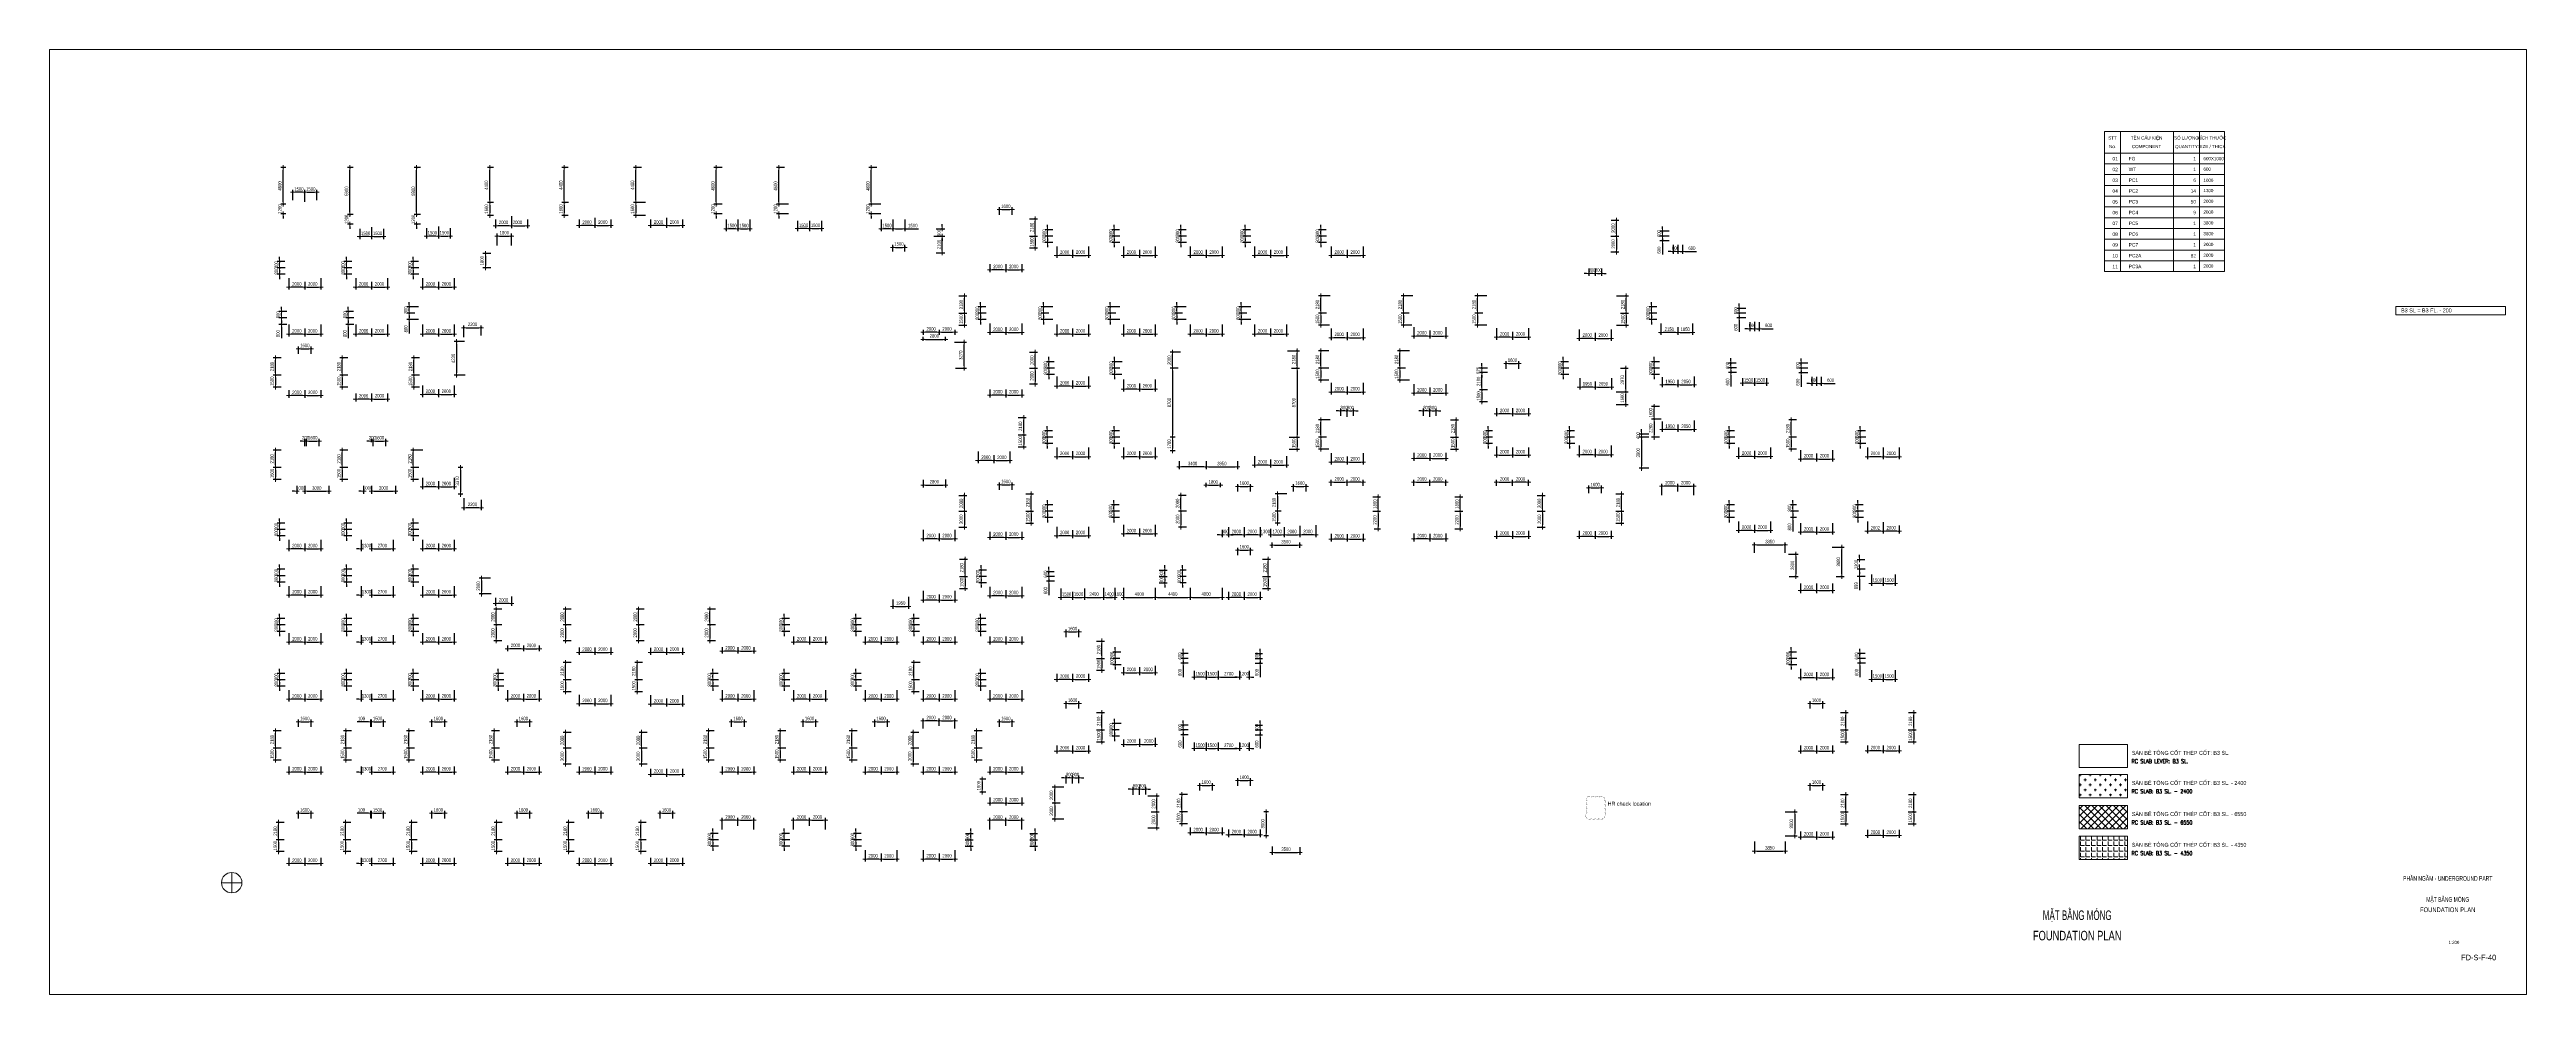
# Paper-space layout 'Layout1' of a CAD drawing. Header units: millimetres. Extents: x 0 to 1558, y 0 to 594.
# The model-space entities are those that its viewports show. They can reach past a viewport. Long polylines and large blocks are cut down to what shows.
import ezdxf
from ezdxf.enums import TextEntityAlignment as Align

# ---------------------------------------------------------------- set-up
doc = ezdxf.new("R2010")
doc.units = ezdxf.units.MM
doc.layers.get('0').update_dxf_attribs({"lineweight": 20})
doc.layers.get('Defpoints').update_dxf_attribs({"color": 151, "lineweight": 9})
for name, color, linetype, lineweight in [('00-TT.Text', 4, 'Continuous', 13), ('NDC_S_DIM', 1, 'Continuous', 15), ('NDC_S_ENG TEXT', 2, 'Continuous', 20), ('NDC_S_THIN LINE', 8, 'Continuous', 9), ('NDC_S_VN TEXT', 7, 'Continuous', 20)]:
    doc.layers.add(name, color=color, linetype=linetype, lineweight=lineweight)
doc.styles.add('00. TT-Arial-B', font='arial.ttf', dxfattribs={"width": 0.85})
doc.styles.add('NDC_ARIAL', font='arial.ttf', dxfattribs={"width": 0.85})
doc.styles.add('NDC_DIM', font='', dxfattribs={"width": 0.75})
doc.styles.add('NDC_EN TXT', font='romans.shx', dxfattribs={"width": 0.8})
doc.styles.get('NDC_DIM').set_extended_font_data('Dotum')
doc.dimstyles.new('NDC_dim_200', dxfattribs={"dimscale": 200, "dimtxt": 2.2, "dimasz": 1.5, "dimexe": 1.5, "dimexo": 2.5, "dimgap": 1, "dimtad": 1, "dimdec": 0, "dimzin": 0, "dimdsep": 46, "dimtxsty": 'NDC_DIM', "dimblk": 'DIMMARK', "dimcen": 0.09, "dimdle": 1.2, "dimclrd": 1, "dimclre": 1, "dimclrt": 3, "dimadec": 0, "dimazin": 0, "dimtfac": 1, "dimtdec": 0, "dimtix": 1, "dimtofl": 0, "dimtmove": 0, "dimatfit": 3, "dimfxl": 6, "dimfxlon": 1, "dimtolj": 1, "dimtzin": 0, "dimarcsym": 0})

# ---------------------------------------------------------------- blocks, each defined once
blk = doc.blocks.new('DIMMARK')
at = {"layer": 'NDC_S_DIM', "color": 1}
blk.add_line((-1.5, 0), (1, 0), dxfattribs=at)
at = {"layer": 'NDC_S_DIM', "color": 2, "const_width": 0.1}
blk.add_lwpolyline([(-0.4, -0.4), (0.4, 0.4)], dxfattribs=at)
blk = doc.blocks.new('*D957')
at = {"layer": 'Defpoints', "color": 0, "ltscale": 100, "transparency": 16777216}
for p in [(9200, 84900), (10700, 86800), (10700, 85300)]:
    blk.add_point(p, dxfattribs=at)
at = {"layer": 'NDC_S_DIM', "color": 1, "lineweight": -2, "ltscale": 100, "transparency": 16777216}
for p, q in [((9200, 85600), (9200, 87100)), ((9500, 86800), (10400, 86800)), ((10700, 85800), (10700, 87100))]:
    blk.add_line(p, q, dxfattribs=at)
at = {"layer": 'NDC_S_DIM', "color": 1, "lineweight": -2, "ltscale": 100, "transparency": 16777216, "xscale": 300, "yscale": 300, "zscale": 300, "rotation": 180}
blk.add_blockref('DIMMARK', (9200, 86800), dxfattribs=at)
at = {"layer": 'NDC_S_DIM', "color": 1, "lineweight": -2, "ltscale": 100, "transparency": 16777216, "xscale": 300, "yscale": 300, "zscale": 300}
blk.add_blockref('DIMMARK', (10700, 86800), dxfattribs=at)
at = {"layer": 'NDC_S_DIM', "color": 3, "ltscale": 100, "transparency": 16777216, "insert": (9950, 87220), "char_height": 440, "attachment_point": 5, "style": 'NDC_DIM'}
blk.add_mtext('\\A1;1500', dxfattribs=at)
blk = doc.blocks.new('*D958')
at = {"layer": 'Defpoints', "color": 0, "ltscale": 100, "transparency": 16777216}
for p in [(7700, 86800), (7700, 85300), (9200, 84900)]:
    blk.add_point(p, dxfattribs=at)
at = {"layer": 'NDC_S_DIM', "color": 1, "lineweight": -2, "ltscale": 100, "transparency": 16777216}
for p, q in [((7700, 85800), (7700, 87100)), ((8900, 86800), (8000, 86800)), ((9200, 85600), (9200, 87100))]:
    blk.add_line(p, q, dxfattribs=at)
at = {"layer": 'NDC_S_DIM', "color": 1, "lineweight": -2, "ltscale": 100, "transparency": 16777216, "xscale": 300, "yscale": 300, "zscale": 300, "rotation": 180}
blk.add_blockref('DIMMARK', (7700, 86800), dxfattribs=at)
at = {"layer": 'NDC_S_DIM', "color": 1, "lineweight": -2, "ltscale": 100, "transparency": 16777216, "xscale": 300, "yscale": 300, "zscale": 300}
blk.add_blockref('DIMMARK', (9200, 86800), dxfattribs=at)
at = {"layer": 'NDC_S_DIM', "color": 3, "ltscale": 100, "transparency": 16777216, "insert": (8450, 87220), "char_height": 440, "attachment_point": 5, "style": 'NDC_DIM'}
blk.add_mtext('\\A1;1500', dxfattribs=at)
blk = doc.blocks.new('*D903')
at = {"layer": 'Defpoints', "color": 0, "ltscale": 100, "transparency": 16777216}
for p in [(45700, 84100), (47700, 83900), (47700, 82633)]:
    blk.add_point(p, dxfattribs=at)
at = {"layer": 'NDC_S_DIM', "color": 1, "lineweight": -2, "ltscale": 100, "transparency": 16777216}
for p, q in [((45700, 83600), (45700, 82333)), ((46000, 82633), (47400, 82633)), ((47700, 83400), (47700, 82333))]:
    blk.add_line(p, q, dxfattribs=at)
at = {"layer": 'NDC_S_DIM', "color": 1, "lineweight": -2, "ltscale": 100, "transparency": 16777216, "xscale": 300, "yscale": 300, "zscale": 300, "rotation": 180}
blk.add_blockref('DIMMARK', (45700, 82633), dxfattribs=at)
at = {"layer": 'NDC_S_DIM', "color": 1, "lineweight": -2, "ltscale": 100, "transparency": 16777216, "xscale": 300, "yscale": 300, "zscale": 300}
blk.add_blockref('DIMMARK', (47700, 82633), dxfattribs=at)
at = {"layer": 'NDC_S_DIM', "color": 3, "ltscale": 100, "transparency": 16777216, "insert": (46700, 83054), "char_height": 440, "attachment_point": 5, "style": 'NDC_DIM'}
blk.add_mtext('\\A1;2000', dxfattribs=at)
blk = doc.blocks.new('*D904')
at = {"layer": 'Defpoints', "color": 0, "ltscale": 100, "transparency": 16777216}
for p in [(43700, 83900), (43700, 82633), (45700, 84100)]:
    blk.add_point(p, dxfattribs=at)
at = {"layer": 'NDC_S_DIM', "color": 1, "lineweight": -2, "ltscale": 100, "transparency": 16777216}
for p, q in [((43700, 83400), (43700, 82333)), ((45400, 82633), (44000, 82633)), ((45700, 83600), (45700, 82333))]:
    blk.add_line(p, q, dxfattribs=at)
at = {"layer": 'NDC_S_DIM', "color": 1, "lineweight": -2, "ltscale": 100, "transparency": 16777216, "xscale": 300, "yscale": 300, "zscale": 300, "rotation": 180}
blk.add_blockref('DIMMARK', (43700, 82633), dxfattribs=at)
at = {"layer": 'NDC_S_DIM', "color": 1, "lineweight": -2, "ltscale": 100, "transparency": 16777216, "xscale": 300, "yscale": 300, "zscale": 300}
blk.add_blockref('DIMMARK', (45700, 82633), dxfattribs=at)
at = {"layer": 'NDC_S_DIM', "color": 3, "ltscale": 100, "transparency": 16777216, "insert": (44700, 83054), "char_height": 440, "attachment_point": 5, "style": 'NDC_DIM'}
blk.add_mtext('\\A1;2000', dxfattribs=at)
blk = doc.blocks.new('*D905')
at = {"layer": 'Defpoints', "color": 0, "ltscale": 100, "transparency": 16777216}
for p in [(9200, 76062), (11200, 76500), (11200, 74862)]:
    blk.add_point(p, dxfattribs=at)
at = {"layer": 'NDC_S_DIM', "color": 1, "lineweight": -2, "ltscale": 100, "transparency": 16777216}
for p, q in [((9200, 75562), (9200, 74562)), ((9500, 74862), (10900, 74862)), ((11200, 76000), (11200, 74562))]:
    blk.add_line(p, q, dxfattribs=at)
at = {"layer": 'NDC_S_DIM', "color": 1, "lineweight": -2, "ltscale": 100, "transparency": 16777216, "xscale": 300, "yscale": 300, "zscale": 300, "rotation": 180}
blk.add_blockref('DIMMARK', (9200, 74862), dxfattribs=at)
at = {"layer": 'NDC_S_DIM', "color": 1, "lineweight": -2, "ltscale": 100, "transparency": 16777216, "xscale": 300, "yscale": 300, "zscale": 300}
blk.add_blockref('DIMMARK', (11200, 74862), dxfattribs=at)
at = {"layer": 'NDC_S_DIM', "color": 3, "ltscale": 100, "transparency": 16777216, "insert": (10200, 75282), "char_height": 440, "attachment_point": 5, "style": 'NDC_DIM'}
blk.add_mtext('\\A1;2000', dxfattribs=at)
blk = doc.blocks.new('*D906')
at = {"layer": 'Defpoints', "color": 0, "ltscale": 100, "transparency": 16777216}
for p in [(7200, 76500), (7200, 74862), (9200, 76062)]:
    blk.add_point(p, dxfattribs=at)
at = {"layer": 'NDC_S_DIM', "color": 1, "lineweight": -2, "ltscale": 100, "transparency": 16777216}
for p, q in [((7200, 76000), (7200, 74562)), ((8900, 74862), (7500, 74862)), ((9200, 75562), (9200, 74562))]:
    blk.add_line(p, q, dxfattribs=at)
at = {"layer": 'NDC_S_DIM', "color": 1, "lineweight": -2, "ltscale": 100, "transparency": 16777216, "xscale": 300, "yscale": 300, "zscale": 300, "rotation": 180}
blk.add_blockref('DIMMARK', (7200, 74862), dxfattribs=at)
at = {"layer": 'NDC_S_DIM', "color": 1, "lineweight": -2, "ltscale": 100, "transparency": 16777216, "xscale": 300, "yscale": 300, "zscale": 300}
blk.add_blockref('DIMMARK', (9200, 74862), dxfattribs=at)
at = {"layer": 'NDC_S_DIM', "color": 3, "ltscale": 100, "transparency": 16777216, "insert": (8200, 75282), "char_height": 440, "attachment_point": 5, "style": 'NDC_DIM'}
blk.add_mtext('\\A1;2000', dxfattribs=at)
blk = doc.blocks.new('*D907')
at = {"layer": 'Defpoints', "color": 0, "ltscale": 100, "transparency": 16777216}
for p in [(6028, 76500), (7228, 77300), (7228, 76500)]:
    blk.add_point(p, dxfattribs=at)
at = {"layer": 'NDC_S_DIM', "color": 1, "lineweight": -2, "ltscale": 100, "transparency": 16777216}
for p, q in [((6728, 77300), (5728, 77300)), ((6728, 76500), (5728, 76500)), ((6028, 77600), (6028, 77900)), ((6028, 76200), (6028, 75900))]:
    blk.add_line(p, q, dxfattribs=at)
at = {"layer": 'NDC_S_DIM', "color": 1, "lineweight": -2, "ltscale": 100, "transparency": 16777216, "xscale": 300, "yscale": 300, "zscale": 300}
for p, rotation in [((6028, 77300), 270), ((6028, 76500), 90)]:
    blk.add_blockref('DIMMARK', p, dxfattribs=dict(at, rotation=rotation))
at = {"layer": 'NDC_S_DIM', "color": 3, "ltscale": 100, "transparency": 16777216, "insert": (5608, 76900), "char_height": 440, "attachment_point": 5, "rotation": 90, "style": 'NDC_DIM'}
blk.add_mtext('\\A1;800', dxfattribs=at)
blk = doc.blocks.new('*D908')
at = {"layer": 'Defpoints', "color": 0, "ltscale": 100, "transparency": 16777216}
for p in [(6028, 78100), (7200, 78100), (7228, 77300)]:
    blk.add_point(p, dxfattribs=at)
at = {"layer": 'NDC_S_DIM', "color": 1, "lineweight": -2, "ltscale": 100, "transparency": 16777216}
for p, q in [((6700, 78100), (5728, 78100)), ((6028, 78400), (6028, 78700)), ((6728, 77300), (5728, 77300)), ((6028, 77000), (6028, 76700))]:
    blk.add_line(p, q, dxfattribs=at)
at = {"layer": 'NDC_S_DIM', "color": 1, "lineweight": -2, "ltscale": 100, "transparency": 16777216, "xscale": 300, "yscale": 300, "zscale": 300}
for p, rotation in [((6028, 78100), 270), ((6028, 77300), 90)]:
    blk.add_blockref('DIMMARK', p, dxfattribs=dict(at, rotation=rotation))
at = {"layer": 'NDC_S_DIM', "color": 3, "ltscale": 100, "transparency": 16777216, "insert": (5608, 77700), "char_height": 440, "attachment_point": 5, "rotation": 90, "style": 'NDC_DIM'}
blk.add_mtext('\\A1;800', dxfattribs=at)
blk = doc.blocks.new('*D909')
at = {"layer": 'Defpoints', "color": 0, "ltscale": 100, "transparency": 16777216}
for p in [(9200, 62444), (11200, 62444), (11200, 61244)]:
    blk.add_point(p, dxfattribs=at)
at = {"layer": 'NDC_S_DIM', "color": 1, "lineweight": -2, "ltscale": 100, "transparency": 16777216}
for p, q in [((9200, 61944), (9200, 60944)), ((9500, 61244), (10900, 61244)), ((11200, 61944), (11200, 60944))]:
    blk.add_line(p, q, dxfattribs=at)
at = {"layer": 'NDC_S_DIM', "color": 1, "lineweight": -2, "ltscale": 100, "transparency": 16777216, "xscale": 300, "yscale": 300, "zscale": 300, "rotation": 180}
blk.add_blockref('DIMMARK', (9200, 61244), dxfattribs=at)
at = {"layer": 'NDC_S_DIM', "color": 1, "lineweight": -2, "ltscale": 100, "transparency": 16777216, "xscale": 300, "yscale": 300, "zscale": 300}
blk.add_blockref('DIMMARK', (11200, 61244), dxfattribs=at)
at = {"layer": 'NDC_S_DIM', "color": 3, "ltscale": 100, "transparency": 16777216, "insert": (10200, 61664), "char_height": 440, "attachment_point": 5, "style": 'NDC_DIM'}
blk.add_mtext('\\A1;2000', dxfattribs=at)
blk = doc.blocks.new('*D910')
at = {"layer": 'Defpoints', "color": 0, "ltscale": 100, "transparency": 16777216}
for p in [(7200, 62444), (9200, 62444), (7200, 61244)]:
    blk.add_point(p, dxfattribs=at)
at = {"layer": 'NDC_S_DIM', "color": 1, "lineweight": -2, "ltscale": 100, "transparency": 16777216}
for p, q in [((7200, 61944), (7200, 60944)), ((8900, 61244), (7500, 61244)), ((9200, 61944), (9200, 60944))]:
    blk.add_line(p, q, dxfattribs=at)
at = {"layer": 'NDC_S_DIM', "color": 1, "lineweight": -2, "ltscale": 100, "transparency": 16777216, "xscale": 300, "yscale": 300, "zscale": 300, "rotation": 180}
blk.add_blockref('DIMMARK', (7200, 61244), dxfattribs=at)
at = {"layer": 'NDC_S_DIM', "color": 1, "lineweight": -2, "ltscale": 100, "transparency": 16777216, "xscale": 300, "yscale": 300, "zscale": 300}
blk.add_blockref('DIMMARK', (9200, 61244), dxfattribs=at)
at = {"layer": 'NDC_S_DIM', "color": 3, "ltscale": 100, "transparency": 16777216, "insert": (8200, 61664), "char_height": 440, "attachment_point": 5, "style": 'NDC_DIM'}
blk.add_mtext('\\A1;2000', dxfattribs=at)
blk = doc.blocks.new('*D911')
at = {"layer": 'Defpoints', "color": 0, "ltscale": 100, "transparency": 16777216}
for p in [(6703, 63800), (5503, 62300), (6703, 62300)]:
    blk.add_point(p, dxfattribs=at)
at = {"layer": 'NDC_S_DIM', "color": 1, "lineweight": -2, "ltscale": 100, "transparency": 16777216}
for p, q in [((6203, 63800), (5203, 63800)), ((5503, 63500), (5503, 62600)), ((6203, 62300), (5203, 62300))]:
    blk.add_line(p, q, dxfattribs=at)
at = {"layer": 'NDC_S_DIM', "color": 1, "lineweight": -2, "ltscale": 100, "transparency": 16777216, "xscale": 300, "yscale": 300, "zscale": 300}
for p, rotation in [((5503, 63800), 90), ((5503, 62300), 270)]:
    blk.add_blockref('DIMMARK', p, dxfattribs=dict(at, rotation=rotation))
at = {"layer": 'NDC_S_DIM', "color": 3, "ltscale": 100, "transparency": 16777216, "insert": (5082, 63050), "char_height": 440, "attachment_point": 5, "rotation": 90, "style": 'NDC_DIM'}
blk.add_mtext('\\A1;1500', dxfattribs=at)
blk = doc.blocks.new('*D947')
at = {"layer": 'Defpoints', "color": 0, "ltscale": 100, "transparency": 16777216}
for p in [(5503, 65980), (6703, 65980), (6703, 63800)]:
    blk.add_point(p, dxfattribs=at)
at = {"layer": 'NDC_S_DIM', "color": 1, "lineweight": -2, "ltscale": 100, "transparency": 16777216}
for p, q in [((6203, 65980), (5203, 65980)), ((5503, 64100), (5503, 65680)), ((6203, 63800), (5203, 63800))]:
    blk.add_line(p, q, dxfattribs=at)
at = {"layer": 'NDC_S_DIM', "color": 1, "lineweight": -2, "ltscale": 100, "transparency": 16777216, "xscale": 300, "yscale": 300, "zscale": 300}
for p, rotation in [((5503, 65980), 90), ((5503, 63800), 270)]:
    blk.add_blockref('DIMMARK', p, dxfattribs=dict(at, rotation=rotation))
at = {"layer": 'NDC_S_DIM', "color": 3, "ltscale": 100, "transparency": 16777216, "insert": (5082, 64890), "char_height": 440, "attachment_point": 5, "rotation": 90, "style": 'NDC_DIM'}
blk.add_mtext('\\A1;2180', dxfattribs=at)
blk = doc.blocks.new('*D948')
at = {"layer": 'Defpoints', "color": 0, "ltscale": 100, "transparency": 16777216}
for p in [(35200, 81307), (33400, 79590), (35200, 79600)]:
    blk.add_point(p, dxfattribs=at)
at = {"layer": 'NDC_S_DIM', "color": 1, "lineweight": -2, "ltscale": 100, "transparency": 16777216}
for p, q in [((33400, 80107), (33400, 81607)), ((33700, 81307), (34900, 81307)), ((35200, 80107), (35200, 81607))]:
    blk.add_line(p, q, dxfattribs=at)
at = {"layer": 'NDC_S_DIM', "color": 1, "lineweight": -2, "ltscale": 100, "transparency": 16777216, "xscale": 300, "yscale": 300, "zscale": 300, "rotation": 180}
blk.add_blockref('DIMMARK', (33400, 81307), dxfattribs=at)
at = {"layer": 'NDC_S_DIM', "color": 1, "lineweight": -2, "ltscale": 100, "transparency": 16777216, "xscale": 300, "yscale": 300, "zscale": 300}
blk.add_blockref('DIMMARK', (35200, 81307), dxfattribs=at)
at = {"layer": 'NDC_S_DIM', "color": 3, "ltscale": 100, "transparency": 16777216, "insert": (34300, 81727), "char_height": 440, "attachment_point": 5, "style": 'NDC_DIM'}
blk.add_mtext('\\A1;1800', dxfattribs=at)
blk = doc.blocks.new('*D949')
at = {"layer": 'Defpoints', "color": 0, "ltscale": 100, "transparency": 16777216}
for p in [(83200, 78847), (84700, 79881), (84700, 78847)]:
    blk.add_point(p, dxfattribs=at)
at = {"layer": 'NDC_S_DIM', "color": 1, "lineweight": -2, "ltscale": 100, "transparency": 16777216}
for p, q in [((83200, 79347), (83200, 80181)), ((83500, 79881), (84400, 79881)), ((84700, 79347), (84700, 80181))]:
    blk.add_line(p, q, dxfattribs=at)
at = {"layer": 'NDC_S_DIM', "color": 1, "lineweight": -2, "ltscale": 100, "transparency": 16777216, "xscale": 300, "yscale": 300, "zscale": 300, "rotation": 180}
blk.add_blockref('DIMMARK', (83200, 79881), dxfattribs=at)
at = {"layer": 'NDC_S_DIM', "color": 1, "lineweight": -2, "ltscale": 100, "transparency": 16777216, "xscale": 300, "yscale": 300, "zscale": 300}
blk.add_blockref('DIMMARK', (84700, 79881), dxfattribs=at)
at = {"layer": 'NDC_S_DIM', "color": 3, "ltscale": 100, "transparency": 16777216, "insert": (83950, 80301), "char_height": 440, "attachment_point": 5, "style": 'NDC_DIM'}
blk.add_mtext('\\A1;1500', dxfattribs=at)
blk = doc.blocks.new('*D950')
at = {"layer": 'Defpoints', "color": 0, "ltscale": 100, "transparency": 16777216}
for p in [(87000, 67630), (89800, 68315), (89800, 67630)]:
    blk.add_point(p, dxfattribs=at)
at = {"layer": 'NDC_S_DIM', "color": 1, "lineweight": -2, "ltscale": 100, "transparency": 16777216}
for p, q in [((87000, 68130), (87000, 68615)), ((89800, 68130), (89800, 68615)), ((87300, 68315), (89500, 68315))]:
    blk.add_line(p, q, dxfattribs=at)
at = {"layer": 'NDC_S_DIM', "color": 1, "lineweight": -2, "ltscale": 100, "transparency": 16777216, "xscale": 300, "yscale": 300, "zscale": 300, "rotation": 180}
blk.add_blockref('DIMMARK', (87000, 68315), dxfattribs=at)
at = {"layer": 'NDC_S_DIM', "color": 1, "lineweight": -2, "ltscale": 100, "transparency": 16777216, "xscale": 300, "yscale": 300, "zscale": 300}
blk.add_blockref('DIMMARK', (89800, 68315), dxfattribs=at)
at = {"layer": 'NDC_S_DIM', "color": 3, "ltscale": 100, "transparency": 16777216, "insert": (88400, 68735), "char_height": 440, "attachment_point": 5, "style": 'NDC_DIM'}
blk.add_mtext('\\A1;2800', dxfattribs=at)
blk = doc.blocks.new('*D951')
at = {"layer": 'Defpoints', "color": 0, "ltscale": 100, "transparency": 16777216}
for p in [(89760, 67950), (92142, 67950), (90573, 64680)]:
    blk.add_point(p, dxfattribs=at)
at = {"layer": 'NDC_S_DIM', "color": 1, "lineweight": -2, "ltscale": 100, "transparency": 16777216}
for p, q in [((90942, 67950), (92442, 67950)), ((92142, 64980), (92142, 67650)), ((91073, 64680), (92442, 64680))]:
    blk.add_line(p, q, dxfattribs=at)
at = {"layer": 'NDC_S_DIM', "color": 1, "lineweight": -2, "ltscale": 100, "transparency": 16777216, "xscale": 300, "yscale": 300, "zscale": 300}
for p, rotation in [((92142, 67950), 90), ((92142, 64680), 270)]:
    blk.add_blockref('DIMMARK', p, dxfattribs=dict(at, rotation=rotation))
at = {"layer": 'NDC_S_DIM', "color": 3, "ltscale": 100, "transparency": 16777216, "insert": (91722, 66315), "char_height": 440, "attachment_point": 5, "rotation": 90, "style": 'NDC_DIM'}
blk.add_mtext('\\A1;3270', dxfattribs=at)
blk = doc.blocks.new('*D952')
at = {"layer": 'Defpoints', "color": 0, "ltscale": 100, "transparency": 16777216}
for p in [(87000, 51136), (89800, 51180), (89800, 49996)]:
    blk.add_point(p, dxfattribs=at)
at = {"layer": 'NDC_S_DIM', "color": 1, "lineweight": -2, "ltscale": 100, "transparency": 16777216}
for p, q in [((87000, 50636), (87000, 49696)), ((87300, 49996), (89500, 49996)), ((89800, 50680), (89800, 49696))]:
    blk.add_line(p, q, dxfattribs=at)
at = {"layer": 'NDC_S_DIM', "color": 1, "lineweight": -2, "ltscale": 100, "transparency": 16777216, "xscale": 300, "yscale": 300, "zscale": 300, "rotation": 180}
blk.add_blockref('DIMMARK', (87000, 49996), dxfattribs=at)
at = {"layer": 'NDC_S_DIM', "color": 1, "lineweight": -2, "ltscale": 100, "transparency": 16777216, "xscale": 300, "yscale": 300, "zscale": 300}
blk.add_blockref('DIMMARK', (89800, 49996), dxfattribs=at)
at = {"layer": 'NDC_S_DIM', "color": 3, "ltscale": 100, "transparency": 16777216, "insert": (88400, 50416), "char_height": 440, "attachment_point": 5, "style": 'NDC_DIM'}
blk.add_mtext('\\A1;2800', dxfattribs=at)
blk = doc.blocks.new('*D953')
at = {"layer": 'Defpoints', "color": 0, "ltscale": 100, "transparency": 16777216}
for p in [(83200, 36100), (85150, 36700), (85150, 34732)]:
    blk.add_point(p, dxfattribs=at)
at = {"layer": 'NDC_S_DIM', "color": 1, "lineweight": -2, "ltscale": 100, "transparency": 16777216}
for p, q in [((83200, 35600), (83200, 34432)), ((83500, 34732), (84850, 34732)), ((85150, 35932), (85150, 34432))]:
    blk.add_line(p, q, dxfattribs=at)
at = {"layer": 'NDC_S_DIM', "color": 1, "lineweight": -2, "ltscale": 100, "transparency": 16777216, "xscale": 300, "yscale": 300, "zscale": 300, "rotation": 180}
blk.add_blockref('DIMMARK', (83200, 34732), dxfattribs=at)
at = {"layer": 'NDC_S_DIM', "color": 1, "lineweight": -2, "ltscale": 100, "transparency": 16777216, "xscale": 300, "yscale": 300, "zscale": 300}
blk.add_blockref('DIMMARK', (85150, 34732), dxfattribs=at)
at = {"layer": 'NDC_S_DIM', "color": 3, "ltscale": 100, "transparency": 16777216, "insert": (84175, 35152), "char_height": 440, "attachment_point": 5, "style": 'NDC_DIM'}
blk.add_mtext('\\A1;1950', dxfattribs=at)
blk = doc.blocks.new('*D954')
at = {"layer": 'Defpoints', "color": 0, "ltscale": 100, "transparency": 16777216}
for p in [(33200, 36310), (33200, 35115), (35200, 36482)]:
    blk.add_point(p, dxfattribs=at)
at = {"layer": 'NDC_S_DIM', "color": 1, "lineweight": -2, "ltscale": 100, "transparency": 16777216}
for p, q in [((33200, 35810), (33200, 34815)), ((34900, 35115), (33500, 35115)), ((35200, 35982), (35200, 34815))]:
    blk.add_line(p, q, dxfattribs=at)
at = {"layer": 'NDC_S_DIM', "color": 1, "lineweight": -2, "ltscale": 100, "transparency": 16777216, "xscale": 300, "yscale": 300, "zscale": 300, "rotation": 180}
blk.add_blockref('DIMMARK', (33200, 35115), dxfattribs=at)
at = {"layer": 'NDC_S_DIM', "color": 1, "lineweight": -2, "ltscale": 100, "transparency": 16777216, "xscale": 300, "yscale": 300, "zscale": 300}
blk.add_blockref('DIMMARK', (35200, 35115), dxfattribs=at)
at = {"layer": 'NDC_S_DIM', "color": 3, "ltscale": 100, "transparency": 16777216, "insert": (34200, 35535), "char_height": 440, "attachment_point": 5, "style": 'NDC_DIM'}
blk.add_mtext('\\A1;2000', dxfattribs=at)
blk = doc.blocks.new('*D955')
at = {"layer": 'Defpoints', "color": 0, "ltscale": 100, "transparency": 16777216}
for p in [(29200, 48830), (29200, 47136), (31400, 48633)]:
    blk.add_point(p, dxfattribs=at)
at = {"layer": 'NDC_S_DIM', "color": 1, "lineweight": -2, "ltscale": 100, "transparency": 16777216}
for p, q in [((29200, 48330), (29200, 46836)), ((31100, 47136), (29500, 47136)), ((31400, 48133), (31400, 46836))]:
    blk.add_line(p, q, dxfattribs=at)
at = {"layer": 'NDC_S_DIM', "color": 1, "lineweight": -2, "ltscale": 100, "transparency": 16777216, "xscale": 300, "yscale": 300, "zscale": 300, "rotation": 180}
blk.add_blockref('DIMMARK', (29200, 47136), dxfattribs=at)
at = {"layer": 'NDC_S_DIM', "color": 1, "lineweight": -2, "ltscale": 100, "transparency": 16777216, "xscale": 300, "yscale": 300, "zscale": 300}
blk.add_blockref('DIMMARK', (31400, 47136), dxfattribs=at)
at = {"layer": 'NDC_S_DIM', "color": 3, "ltscale": 100, "transparency": 16777216, "insert": (30300, 47556), "char_height": 440, "attachment_point": 5, "style": 'NDC_DIM'}
blk.add_mtext('\\A1;2200', dxfattribs=at)
blk = doc.blocks.new('*D884')
at = {"layer": 'Defpoints', "color": 0, "ltscale": 100, "transparency": 16777216}
for p in [(29600, 52200), (28806, 48830), (29600, 48830)]:
    blk.add_point(p, dxfattribs=at)
at = {"layer": 'NDC_S_DIM', "color": 1, "lineweight": -2, "ltscale": 100, "transparency": 16777216}
for p, q in [((29100, 52200), (28506, 52200)), ((28806, 51900), (28806, 49130)), ((29100, 48830), (28506, 48830))]:
    blk.add_line(p, q, dxfattribs=at)
at = {"layer": 'NDC_S_DIM', "color": 1, "lineweight": -2, "ltscale": 100, "transparency": 16777216, "xscale": 300, "yscale": 300, "zscale": 300}
for p, rotation in [((28806, 52200), 90), ((28806, 48830), 270)]:
    blk.add_blockref('DIMMARK', p, dxfattribs=dict(at, rotation=rotation))
at = {"layer": 'NDC_S_DIM', "color": 3, "ltscale": 100, "transparency": 16777216, "insert": (28386, 50515), "char_height": 440, "attachment_point": 5, "rotation": 90, "style": 'NDC_DIM'}
blk.add_mtext('\\A1;3370', dxfattribs=at)
blk = doc.blocks.new('*D885')
at = {"layer": 'Defpoints', "color": 0, "ltscale": 100, "transparency": 16777216}
for p in [(29769, 68030), (28299, 63800), (29876, 63800)]:
    blk.add_point(p, dxfattribs=at)
at = {"layer": 'NDC_S_DIM', "color": 1, "lineweight": -2, "ltscale": 100, "transparency": 16777216}
for p, q in [((29269, 68030), (27999, 68030)), ((28299, 67730), (28299, 64100)), ((29376, 63800), (27999, 63800))]:
    blk.add_line(p, q, dxfattribs=at)
at = {"layer": 'NDC_S_DIM', "color": 1, "lineweight": -2, "ltscale": 100, "transparency": 16777216, "xscale": 300, "yscale": 300, "zscale": 300}
for p, rotation in [((28299, 68030), 90), ((28299, 63800), 270)]:
    blk.add_blockref('DIMMARK', p, dxfattribs=dict(at, rotation=rotation))
at = {"layer": 'NDC_S_DIM', "color": 3, "ltscale": 100, "transparency": 16777216, "insert": (27879, 65915), "char_height": 440, "attachment_point": 5, "rotation": 90, "style": 'NDC_DIM'}
blk.add_mtext('\\A1;4230', dxfattribs=at)
blk = doc.blocks.new('*D886')
at = {"layer": 'Defpoints', "color": 0, "ltscale": 100, "transparency": 16777216}
for p in [(31400, 69773), (29200, 67630), (31400, 68287)]:
    blk.add_point(p, dxfattribs=at)
at = {"layer": 'NDC_S_DIM', "color": 1, "lineweight": -2, "ltscale": 100, "transparency": 16777216}
for p, q in [((29200, 68573), (29200, 70073)), ((29500, 69773), (31100, 69773)), ((31400, 68787), (31400, 70073))]:
    blk.add_line(p, q, dxfattribs=at)
at = {"layer": 'NDC_S_DIM', "color": 1, "lineweight": -2, "ltscale": 100, "transparency": 16777216, "xscale": 300, "yscale": 300, "zscale": 300, "rotation": 180}
blk.add_blockref('DIMMARK', (29200, 69773), dxfattribs=at)
at = {"layer": 'NDC_S_DIM', "color": 1, "lineweight": -2, "ltscale": 100, "transparency": 16777216, "xscale": 300, "yscale": 300, "zscale": 300}
blk.add_blockref('DIMMARK', (31400, 69773), dxfattribs=at)
at = {"layer": 'NDC_S_DIM', "color": 3, "ltscale": 100, "transparency": 16777216, "insert": (30300, 70193), "char_height": 440, "attachment_point": 5, "style": 'NDC_DIM'}
blk.add_mtext('\\A1;2200', dxfattribs=at)
blk = doc.blocks.new('*D887')
at = {"layer": 'Defpoints', "color": 0, "ltscale": 100, "transparency": 16777216}
for p in [(33100, 79100), (31915, 77300), (33100, 77300)]:
    blk.add_point(p, dxfattribs=at)
at = {"layer": 'NDC_S_DIM', "color": 1, "lineweight": -2, "ltscale": 100, "transparency": 16777216}
for p, q in [((32600, 79100), (31615, 79100)), ((31915, 78800), (31915, 77600)), ((32600, 77300), (31615, 77300))]:
    blk.add_line(p, q, dxfattribs=at)
at = {"layer": 'NDC_S_DIM', "color": 1, "lineweight": -2, "ltscale": 100, "transparency": 16777216, "xscale": 300, "yscale": 300, "zscale": 300}
for p, rotation in [((31915, 79100), 90), ((31915, 77300), 270)]:
    blk.add_blockref('DIMMARK', p, dxfattribs=dict(at, rotation=rotation))
at = {"layer": 'NDC_S_DIM', "color": 3, "ltscale": 100, "transparency": 16777216, "insert": (31495, 78200), "char_height": 440, "attachment_point": 5, "rotation": 90, "style": 'NDC_DIM'}
blk.add_mtext('\\A1;1800', dxfattribs=at)
blk = doc.blocks.new('*D888')
at = {"layer": 'Defpoints', "color": 0, "ltscale": 100, "transparency": 16777216}
for p in [(194796, 8900), (194831, 5900), (196660, 5900)]:
    blk.add_point(p, dxfattribs=at)
at = {"layer": 'NDC_S_DIM', "color": 1, "lineweight": -2, "ltscale": 100, "transparency": 16777216}
for p, q in [((195460, 8900), (196960, 8900)), ((196660, 8600), (196660, 6200)), ((195460, 5900), (196960, 5900))]:
    blk.add_line(p, q, dxfattribs=at)
at = {"layer": 'NDC_S_DIM', "color": 1, "lineweight": -2, "ltscale": 100, "transparency": 16777216, "xscale": 300, "yscale": 300, "zscale": 300}
for p, rotation in [((196660, 8900), 90), ((196660, 5900), 270)]:
    blk.add_blockref('DIMMARK', p, dxfattribs=dict(at, rotation=rotation))
at = {"layer": 'NDC_S_DIM', "color": 3, "ltscale": 100, "transparency": 16777216, "insert": (196240, 7400), "char_height": 440, "attachment_point": 5, "rotation": 90, "style": 'NDC_DIM'}
blk.add_mtext('\\A1;3000', dxfattribs=at)
blk = doc.blocks.new('*D889')
at = {"layer": 'Defpoints', "color": 0, "ltscale": 100, "transparency": 16777216}
for p in [(195358, 41300), (195450, 38500), (196787, 38500)]:
    blk.add_point(p, dxfattribs=at)
at = {"layer": 'NDC_S_DIM', "color": 1, "lineweight": -2, "ltscale": 100, "transparency": 16777216}
for p, q in [((195858, 41300), (197087, 41300)), ((196787, 41000), (196787, 38800)), ((195950, 38500), (197087, 38500))]:
    blk.add_line(p, q, dxfattribs=at)
at = {"layer": 'NDC_S_DIM', "color": 1, "lineweight": -2, "ltscale": 100, "transparency": 16777216, "xscale": 300, "yscale": 300, "zscale": 300}
for p, rotation in [((196787, 41300), 90), ((196787, 38500), 270)]:
    blk.add_blockref('DIMMARK', p, dxfattribs=dict(at, rotation=rotation))
at = {"layer": 'NDC_S_DIM', "color": 3, "ltscale": 100, "transparency": 16777216, "insert": (196367, 39900), "char_height": 440, "attachment_point": 5, "rotation": 90, "style": 'NDC_DIM'}
blk.add_mtext('\\A1;2800', dxfattribs=at)
blk = doc.blocks.new('*D890')
at = {"layer": 'Defpoints', "color": 0, "ltscale": 100, "transparency": 16777216}
for p in [(130900, 41590), (134400, 42450), (134400, 41590)]:
    blk.add_point(p, dxfattribs=at)
at = {"layer": 'NDC_S_DIM', "color": 1, "lineweight": -2, "ltscale": 100, "transparency": 16777216}
for p, q in [((130900, 42090), (130900, 42750)), ((131200, 42450), (134100, 42450)), ((134400, 42090), (134400, 42750))]:
    blk.add_line(p, q, dxfattribs=at)
at = {"layer": 'NDC_S_DIM', "color": 1, "lineweight": -2, "ltscale": 100, "transparency": 16777216, "xscale": 300, "yscale": 300, "zscale": 300, "rotation": 180}
blk.add_blockref('DIMMARK', (130900, 42450), dxfattribs=at)
at = {"layer": 'NDC_S_DIM', "color": 1, "lineweight": -2, "ltscale": 100, "transparency": 16777216, "xscale": 300, "yscale": 300, "zscale": 300}
blk.add_blockref('DIMMARK', (134400, 42450), dxfattribs=at)
at = {"layer": 'NDC_S_DIM', "color": 3, "ltscale": 100, "transparency": 16777216, "insert": (132650, 42870), "char_height": 440, "attachment_point": 5, "style": 'NDC_DIM'}
blk.add_mtext('\\A1;3500', dxfattribs=at)
blk = doc.blocks.new('*D891')
at = {"layer": 'Defpoints', "color": 0, "ltscale": 100, "transparency": 16777216}
for p in [(130900, 5029), (134400, 4966), (134400, 3780)]:
    blk.add_point(p, dxfattribs=at)
at = {"layer": 'NDC_S_DIM', "color": 1, "lineweight": -2, "ltscale": 100, "transparency": 16777216}
for p, q in [((130900, 4529), (130900, 3480)), ((131200, 3780), (134100, 3780)), ((134400, 4466), (134400, 3480))]:
    blk.add_line(p, q, dxfattribs=at)
at = {"layer": 'NDC_S_DIM', "color": 1, "lineweight": -2, "ltscale": 100, "transparency": 16777216, "xscale": 300, "yscale": 300, "zscale": 300, "rotation": 180}
blk.add_blockref('DIMMARK', (130900, 3780), dxfattribs=at)
at = {"layer": 'NDC_S_DIM', "color": 1, "lineweight": -2, "ltscale": 100, "transparency": 16777216, "xscale": 300, "yscale": 300, "zscale": 300}
blk.add_blockref('DIMMARK', (134400, 3780), dxfattribs=at)
at = {"layer": 'NDC_S_DIM', "color": 3, "ltscale": 100, "transparency": 16777216, "insert": (132650, 4200), "char_height": 440, "attachment_point": 5, "style": 'NDC_DIM'}
blk.add_mtext('\\A1;3500', dxfattribs=at)
blk = doc.blocks.new('*D892')
at = {"layer": 'Defpoints', "color": 0, "ltscale": 100, "transparency": 16777216}
for p in [(130963, 8900), (130142, 5900), (130963, 5900)]:
    blk.add_point(p, dxfattribs=at)
at = {"layer": 'NDC_S_DIM', "color": 1, "lineweight": -2, "ltscale": 100, "transparency": 16777216}
for p, q in [((130463, 8900), (129842, 8900)), ((130142, 8600), (130142, 6200)), ((130463, 5900), (129842, 5900))]:
    blk.add_line(p, q, dxfattribs=at)
at = {"layer": 'NDC_S_DIM', "color": 1, "lineweight": -2, "ltscale": 100, "transparency": 16777216, "xscale": 300, "yscale": 300, "zscale": 300}
for p, rotation in [((130142, 8900), 90), ((130142, 5900), 270)]:
    blk.add_blockref('DIMMARK', p, dxfattribs=dict(at, rotation=rotation))
at = {"layer": 'NDC_S_DIM', "color": 3, "ltscale": 100, "transparency": 16777216, "insert": (129722, 7400), "char_height": 440, "attachment_point": 5, "rotation": 90, "style": 'NDC_DIM'}
blk.add_mtext('\\A1;3000', dxfattribs=at)
blk = doc.blocks.new('*D938')
at = {"layer": 'Defpoints', "color": 0, "ltscale": 100, "transparency": 16777216}
for p in [(191600, 5829), (195450, 5719), (195450, 3958)]:
    blk.add_point(p, dxfattribs=at)
at = {"layer": 'NDC_S_DIM', "color": 1, "lineweight": -2, "ltscale": 100, "transparency": 16777216}
for p, q in [((191600, 5158), (191600, 3658)), ((191900, 3958), (195150, 3958)), ((195450, 5158), (195450, 3658))]:
    blk.add_line(p, q, dxfattribs=at)
at = {"layer": 'NDC_S_DIM', "color": 1, "lineweight": -2, "ltscale": 100, "transparency": 16777216, "xscale": 300, "yscale": 300, "zscale": 300, "rotation": 180}
blk.add_blockref('DIMMARK', (191600, 3958), dxfattribs=at)
at = {"layer": 'NDC_S_DIM', "color": 1, "lineweight": -2, "ltscale": 100, "transparency": 16777216, "xscale": 300, "yscale": 300, "zscale": 300}
blk.add_blockref('DIMMARK', (195450, 3958), dxfattribs=at)
at = {"layer": 'NDC_S_DIM', "color": 3, "ltscale": 100, "transparency": 16777216, "insert": (193525, 4378), "char_height": 440, "attachment_point": 5, "style": 'NDC_DIM'}
blk.add_mtext('\\A1;3850', dxfattribs=at)
blk = doc.blocks.new('*D939')
at = {"layer": 'Defpoints', "color": 0, "ltscale": 100, "transparency": 16777216}
for p in [(191600, 40974), (195450, 42466), (195450, 40974)]:
    blk.add_point(p, dxfattribs=at)
at = {"layer": 'NDC_S_DIM', "color": 1, "lineweight": -2, "ltscale": 100, "transparency": 16777216}
for p, q in [((191600, 41474), (191600, 42766)), ((191900, 42466), (195150, 42466)), ((195450, 41474), (195450, 42766))]:
    blk.add_line(p, q, dxfattribs=at)
at = {"layer": 'NDC_S_DIM', "color": 1, "lineweight": -2, "ltscale": 100, "transparency": 16777216, "xscale": 300, "yscale": 300, "zscale": 300, "rotation": 180}
blk.add_blockref('DIMMARK', (191600, 42466), dxfattribs=at)
at = {"layer": 'NDC_S_DIM', "color": 1, "lineweight": -2, "ltscale": 100, "transparency": 16777216, "xscale": 300, "yscale": 300, "zscale": 300}
blk.add_blockref('DIMMARK', (195450, 42466), dxfattribs=at)
at = {"layer": 'NDC_S_DIM', "color": 3, "ltscale": 100, "transparency": 16777216, "insert": (193525, 42887), "char_height": 440, "attachment_point": 5, "style": 'NDC_DIM'}
blk.add_mtext('\\A1;3850', dxfattribs=at)
blk = doc.blocks.new('*D940')
at = {"layer": 'Defpoints', "color": 0, "ltscale": 100, "transparency": 16777216}
for p in [(6467, 89900), (7320, 89900), (7320, 85300)]:
    blk.add_point(p, dxfattribs=at)
at = {"layer": 'NDC_S_DIM', "color": 1, "lineweight": -2, "ltscale": 100, "transparency": 16777216}
for p, q in [((6820, 89900), (6167, 89900)), ((6467, 85600), (6467, 89600)), ((6820, 85300), (6167, 85300))]:
    blk.add_line(p, q, dxfattribs=at)
at = {"layer": 'NDC_S_DIM', "color": 1, "lineweight": -2, "ltscale": 100, "transparency": 16777216, "xscale": 300, "yscale": 300, "zscale": 300}
for p, rotation in [((6467, 89900), 90), ((6467, 85300), 270)]:
    blk.add_blockref('DIMMARK', p, dxfattribs=dict(at, rotation=rotation))
at = {"layer": 'NDC_S_DIM', "color": 3, "ltscale": 100, "transparency": 16777216, "insert": (6046, 87600), "char_height": 440, "attachment_point": 5, "rotation": 90, "style": 'NDC_DIM'}
blk.add_mtext('\\A1;4600', dxfattribs=at)
blk = doc.blocks.new('*D941')
at = {"layer": 'Defpoints', "color": 0, "ltscale": 100, "transparency": 16777216}
for p in [(33060, 38300), (31447, 36300), (33160, 36300)]:
    blk.add_point(p, dxfattribs=at)
at = {"layer": 'NDC_S_DIM', "color": 1, "lineweight": -2, "ltscale": 100, "transparency": 16777216}
for p, q in [((32560, 38300), (31147, 38300)), ((31447, 38000), (31447, 36600)), ((32647, 36300), (31147, 36300))]:
    blk.add_line(p, q, dxfattribs=at)
at = {"layer": 'NDC_S_DIM', "color": 1, "lineweight": -2, "ltscale": 100, "transparency": 16777216, "xscale": 300, "yscale": 300, "zscale": 300}
for p, rotation in [((31447, 38300), 90), ((31447, 36300), 270)]:
    blk.add_blockref('DIMMARK', p, dxfattribs=dict(at, rotation=rotation))
at = {"layer": 'NDC_S_DIM', "color": 3, "ltscale": 100, "transparency": 16777216, "insert": (31027, 37300), "char_height": 440, "attachment_point": 5, "rotation": 90, "style": 'NDC_DIM'}
blk.add_mtext('\\A1;2000', dxfattribs=at)
blk = doc.blocks.new('*D942')
at = {"layer": 'Defpoints', "color": 0, "ltscale": 100, "transparency": 16777216}
for p in [(7320, 85300), (6467, 84100), (7320, 84100)]:
    blk.add_point(p, dxfattribs=at)
at = {"layer": 'NDC_S_DIM', "color": 1, "lineweight": -2, "ltscale": 100, "transparency": 16777216}
for p, q in [((6820, 85300), (6167, 85300)), ((6467, 85600), (6467, 85900)), ((6820, 84100), (6167, 84100)), ((6467, 83800), (6467, 83500))]:
    blk.add_line(p, q, dxfattribs=at)
at = {"layer": 'NDC_S_DIM', "color": 1, "lineweight": -2, "ltscale": 100, "transparency": 16777216, "xscale": 300, "yscale": 300, "zscale": 300}
for p, rotation in [((6467, 85300), 270), ((6467, 84100), 90)]:
    blk.add_blockref('DIMMARK', p, dxfattribs=dict(at, rotation=rotation))
at = {"layer": 'NDC_S_DIM', "color": 3, "ltscale": 100, "transparency": 16777216, "insert": (6046, 84700), "char_height": 440, "attachment_point": 5, "rotation": 90, "style": 'NDC_DIM'}
blk.add_mtext('\\A1;1200', dxfattribs=at)
blk = doc.blocks.new('*D943')
at = {"layer": 'Defpoints', "color": 0, "ltscale": 100, "transparency": 16777216}
for p in [(17600, 83127), (19100, 82727), (19100, 81227)]:
    blk.add_point(p, dxfattribs=at)
at = {"layer": 'NDC_S_DIM', "color": 1, "lineweight": -2, "ltscale": 100, "transparency": 16777216}
for p, q in [((17600, 82427), (17600, 80927)), ((17900, 81227), (18800, 81227)), ((19100, 82227), (19100, 80927))]:
    blk.add_line(p, q, dxfattribs=at)
at = {"layer": 'NDC_S_DIM', "color": 1, "lineweight": -2, "ltscale": 100, "transparency": 16777216, "xscale": 300, "yscale": 300, "zscale": 300, "rotation": 180}
blk.add_blockref('DIMMARK', (17600, 81227), dxfattribs=at)
at = {"layer": 'NDC_S_DIM', "color": 1, "lineweight": -2, "ltscale": 100, "transparency": 16777216, "xscale": 300, "yscale": 300, "zscale": 300}
blk.add_blockref('DIMMARK', (19100, 81227), dxfattribs=at)
at = {"layer": 'NDC_S_DIM', "color": 3, "ltscale": 100, "transparency": 16777216, "insert": (18350, 81647), "char_height": 440, "attachment_point": 5, "style": 'NDC_DIM'}
blk.add_mtext('\\A1;1500', dxfattribs=at)
blk = doc.blocks.new('*D944')
at = {"layer": 'Defpoints', "color": 0, "ltscale": 100, "transparency": 16777216}
for p in [(16100, 82727), (16100, 81227), (17600, 83127)]:
    blk.add_point(p, dxfattribs=at)
at = {"layer": 'NDC_S_DIM', "color": 1, "lineweight": -2, "ltscale": 100, "transparency": 16777216}
for p, q in [((16100, 82227), (16100, 80927)), ((17300, 81227), (16400, 81227)), ((17600, 82427), (17600, 80927))]:
    blk.add_line(p, q, dxfattribs=at)
at = {"layer": 'NDC_S_DIM', "color": 1, "lineweight": -2, "ltscale": 100, "transparency": 16777216, "xscale": 300, "yscale": 300, "zscale": 300, "rotation": 180}
blk.add_blockref('DIMMARK', (16100, 81227), dxfattribs=at)
at = {"layer": 'NDC_S_DIM', "color": 1, "lineweight": -2, "ltscale": 100, "transparency": 16777216, "xscale": 300, "yscale": 300, "zscale": 300}
blk.add_blockref('DIMMARK', (17600, 81227), dxfattribs=at)
at = {"layer": 'NDC_S_DIM', "color": 3, "ltscale": 100, "transparency": 16777216, "insert": (16850, 81647), "char_height": 440, "attachment_point": 5, "style": 'NDC_DIM'}
blk.add_mtext('\\A1;1500', dxfattribs=at)
blk = doc.blocks.new('*D945')
at = {"layer": 'Defpoints', "color": 0, "ltscale": 100, "transparency": 16777216}
for p in [(14867, 89900), (15800, 89900), (15800, 84000)]:
    blk.add_point(p, dxfattribs=at)
at = {"layer": 'NDC_S_DIM', "color": 1, "lineweight": -2, "ltscale": 100, "transparency": 16777216}
for p, q in [((15300, 89900), (14567, 89900)), ((14867, 84300), (14867, 89600)), ((15300, 84000), (14567, 84000))]:
    blk.add_line(p, q, dxfattribs=at)
at = {"layer": 'NDC_S_DIM', "color": 1, "lineweight": -2, "ltscale": 100, "transparency": 16777216, "xscale": 300, "yscale": 300, "zscale": 300}
for p, rotation in [((14867, 89900), 90), ((14867, 84000), 270)]:
    blk.add_blockref('DIMMARK', p, dxfattribs=dict(at, rotation=rotation))
at = {"layer": 'NDC_S_DIM', "color": 3, "ltscale": 100, "transparency": 16777216, "insert": (14446, 86950), "char_height": 440, "attachment_point": 5, "rotation": 90, "style": 'NDC_DIM'}
blk.add_mtext('\\A1;5900', dxfattribs=at)
blk = doc.blocks.new('*D946')
at = {"layer": 'Defpoints', "color": 0, "ltscale": 100, "transparency": 16777216}
for p in [(14867, 82800), (15800, 84000), (15800, 82800)]:
    blk.add_point(p, dxfattribs=at)
at = {"layer": 'NDC_S_DIM', "color": 1, "lineweight": -2, "ltscale": 100, "transparency": 16777216}
for p, q in [((14867, 84300), (14867, 84600)), ((15300, 84000), (14567, 84000)), ((15300, 82800), (14567, 82800)), ((14867, 82500), (14867, 82200))]:
    blk.add_line(p, q, dxfattribs=at)
at = {"layer": 'NDC_S_DIM', "color": 1, "lineweight": -2, "ltscale": 100, "transparency": 16777216, "xscale": 300, "yscale": 300, "zscale": 300}
for p, rotation in [((14867, 84000), 270), ((14867, 82800), 90)]:
    blk.add_blockref('DIMMARK', p, dxfattribs=dict(at, rotation=rotation))
at = {"layer": 'NDC_S_DIM', "color": 3, "ltscale": 100, "transparency": 16777216, "insert": (14446, 83400), "char_height": 440, "attachment_point": 5, "rotation": 90, "style": 'NDC_DIM'}
blk.add_mtext('\\A1;1200', dxfattribs=at)
blk = doc.blocks.new('*D929')
at = {"layer": 'Defpoints', "color": 0, "ltscale": 100, "transparency": 16777216}
for p in [(26000, 83200), (27500, 82800), (27500, 81300)]:
    blk.add_point(p, dxfattribs=at)
at = {"layer": 'NDC_S_DIM', "color": 1, "lineweight": -2, "ltscale": 100, "transparency": 16777216}
for p, q in [((26000, 82500), (26000, 81000)), ((26300, 81300), (27200, 81300)), ((27500, 82300), (27500, 81000))]:
    blk.add_line(p, q, dxfattribs=at)
at = {"layer": 'NDC_S_DIM', "color": 1, "lineweight": -2, "ltscale": 100, "transparency": 16777216, "xscale": 300, "yscale": 300, "zscale": 300, "rotation": 180}
blk.add_blockref('DIMMARK', (26000, 81300), dxfattribs=at)
at = {"layer": 'NDC_S_DIM', "color": 1, "lineweight": -2, "ltscale": 100, "transparency": 16777216, "xscale": 300, "yscale": 300, "zscale": 300}
blk.add_blockref('DIMMARK', (27500, 81300), dxfattribs=at)
at = {"layer": 'NDC_S_DIM', "color": 3, "ltscale": 100, "transparency": 16777216, "insert": (26750, 81720), "char_height": 440, "attachment_point": 5, "style": 'NDC_DIM'}
blk.add_mtext('\\A1;1500', dxfattribs=at)
blk = doc.blocks.new('*D930')
at = {"layer": 'Defpoints', "color": 0, "ltscale": 100, "transparency": 16777216}
for p in [(24500, 82800), (24500, 81300), (26000, 83200)]:
    blk.add_point(p, dxfattribs=at)
at = {"layer": 'NDC_S_DIM', "color": 1, "lineweight": -2, "ltscale": 100, "transparency": 16777216}
for p, q in [((24500, 82300), (24500, 81000)), ((25700, 81300), (24800, 81300)), ((26000, 82500), (26000, 81000))]:
    blk.add_line(p, q, dxfattribs=at)
at = {"layer": 'NDC_S_DIM', "color": 1, "lineweight": -2, "ltscale": 100, "transparency": 16777216, "xscale": 300, "yscale": 300, "zscale": 300, "rotation": 180}
blk.add_blockref('DIMMARK', (24500, 81300), dxfattribs=at)
at = {"layer": 'NDC_S_DIM', "color": 1, "lineweight": -2, "ltscale": 100, "transparency": 16777216, "xscale": 300, "yscale": 300, "zscale": 300}
blk.add_blockref('DIMMARK', (26000, 81300), dxfattribs=at)
at = {"layer": 'NDC_S_DIM', "color": 3, "ltscale": 100, "transparency": 16777216, "insert": (25250, 81720), "char_height": 440, "attachment_point": 5, "style": 'NDC_DIM'}
blk.add_mtext('\\A1;1500', dxfattribs=at)
blk = doc.blocks.new('*D931')
at = {"layer": 'Defpoints', "color": 0, "ltscale": 100, "transparency": 16777216}
for p in [(23267, 89900), (24240, 89900), (24240, 84000)]:
    blk.add_point(p, dxfattribs=at)
at = {"layer": 'NDC_S_DIM', "color": 1, "lineweight": -2, "ltscale": 100, "transparency": 16777216}
for p, q in [((23740, 89900), (22967, 89900)), ((23267, 84300), (23267, 89600)), ((23740, 84000), (22967, 84000))]:
    blk.add_line(p, q, dxfattribs=at)
at = {"layer": 'NDC_S_DIM', "color": 1, "lineweight": -2, "ltscale": 100, "transparency": 16777216, "xscale": 300, "yscale": 300, "zscale": 300}
for p, rotation in [((23267, 89900), 90), ((23267, 84000), 270)]:
    blk.add_blockref('DIMMARK', p, dxfattribs=dict(at, rotation=rotation))
at = {"layer": 'NDC_S_DIM', "color": 3, "ltscale": 100, "transparency": 16777216, "insert": (22846, 86950), "char_height": 440, "attachment_point": 5, "rotation": 90, "style": 'NDC_DIM'}
blk.add_mtext('\\A1;5900', dxfattribs=at)
blk = doc.blocks.new('*D932')
at = {"layer": 'Defpoints', "color": 0, "ltscale": 100, "transparency": 16777216}
for p in [(23267, 82800), (24240, 84000), (24240, 82800)]:
    blk.add_point(p, dxfattribs=at)
at = {"layer": 'NDC_S_DIM', "color": 1, "lineweight": -2, "ltscale": 100, "transparency": 16777216}
for p, q in [((23267, 84300), (23267, 84600)), ((23740, 84000), (22967, 84000)), ((23740, 82800), (22967, 82800)), ((23267, 82500), (23267, 82200))]:
    blk.add_line(p, q, dxfattribs=at)
at = {"layer": 'NDC_S_DIM', "color": 1, "lineweight": -2, "ltscale": 100, "transparency": 16777216, "xscale": 300, "yscale": 300, "zscale": 300}
for p, rotation in [((23267, 84000), 270), ((23267, 82800), 90)]:
    blk.add_blockref('DIMMARK', p, dxfattribs=dict(at, rotation=rotation))
at = {"layer": 'NDC_S_DIM', "color": 3, "ltscale": 100, "transparency": 16777216, "insert": (22846, 83400), "char_height": 440, "attachment_point": 5, "rotation": 90, "style": 'NDC_DIM'}
blk.add_mtext('\\A1;1200', dxfattribs=at)
blk = doc.blocks.new('*D933')
at = {"layer": 'Defpoints', "color": 0, "ltscale": 100, "transparency": 16777216}
for p in [(35200, 84500), (37200, 83900), (37200, 82600)]:
    blk.add_point(p, dxfattribs=at)
at = {"layer": 'NDC_S_DIM', "color": 1, "lineweight": -2, "ltscale": 100, "transparency": 16777216}
for p, q in [((35200, 83800), (35200, 82300)), ((35500, 82600), (36900, 82600)), ((37200, 83400), (37200, 82300))]:
    blk.add_line(p, q, dxfattribs=at)
at = {"layer": 'NDC_S_DIM', "color": 1, "lineweight": -2, "ltscale": 100, "transparency": 16777216, "xscale": 300, "yscale": 300, "zscale": 300, "rotation": 180}
blk.add_blockref('DIMMARK', (35200, 82600), dxfattribs=at)
at = {"layer": 'NDC_S_DIM', "color": 1, "lineweight": -2, "ltscale": 100, "transparency": 16777216, "xscale": 300, "yscale": 300, "zscale": 300}
blk.add_blockref('DIMMARK', (37200, 82600), dxfattribs=at)
at = {"layer": 'NDC_S_DIM', "color": 3, "ltscale": 100, "transparency": 16777216, "insert": (35950, 83021), "char_height": 440, "attachment_point": 5, "style": 'NDC_DIM'}
blk.add_mtext('\\A1;2000', dxfattribs=at)
blk = doc.blocks.new('*D934')
at = {"layer": 'Defpoints', "color": 0, "ltscale": 100, "transparency": 16777216}
for p in [(35200, 84500), (33200, 83900), (33200, 82600)]:
    blk.add_point(p, dxfattribs=at)
at = {"layer": 'NDC_S_DIM', "color": 1, "lineweight": -2, "ltscale": 100, "transparency": 16777216}
for p, q in [((33200, 83400), (33200, 82300)), ((34900, 82600), (33500, 82600)), ((35200, 83800), (35200, 82300))]:
    blk.add_line(p, q, dxfattribs=at)
at = {"layer": 'NDC_S_DIM', "color": 1, "lineweight": -2, "ltscale": 100, "transparency": 16777216, "xscale": 300, "yscale": 300, "zscale": 300, "rotation": 180}
blk.add_blockref('DIMMARK', (33200, 82600), dxfattribs=at)
at = {"layer": 'NDC_S_DIM', "color": 1, "lineweight": -2, "ltscale": 100, "transparency": 16777216, "xscale": 300, "yscale": 300, "zscale": 300}
blk.add_blockref('DIMMARK', (35200, 82600), dxfattribs=at)
at = {"layer": 'NDC_S_DIM', "color": 3, "ltscale": 100, "transparency": 16777216, "insert": (34200, 83021), "char_height": 440, "attachment_point": 5, "style": 'NDC_DIM'}
blk.add_mtext('\\A1;2000', dxfattribs=at)
blk = doc.blocks.new('*D935')
at = {"layer": 'Defpoints', "color": 0, "ltscale": 100, "transparency": 16777216}
for p in [(32467, 89900), (33450, 89900), (33450, 85500)]:
    blk.add_point(p, dxfattribs=at)
at = {"layer": 'NDC_S_DIM', "color": 1, "lineweight": -2, "ltscale": 100, "transparency": 16777216}
for p, q in [((32950, 89900), (32167, 89900)), ((32467, 85800), (32467, 89600)), ((32950, 85500), (32167, 85500))]:
    blk.add_line(p, q, dxfattribs=at)
at = {"layer": 'NDC_S_DIM', "color": 1, "lineweight": -2, "ltscale": 100, "transparency": 16777216, "xscale": 300, "yscale": 300, "zscale": 300}
for p, rotation in [((32467, 89900), 90), ((32467, 85500), 270)]:
    blk.add_blockref('DIMMARK', p, dxfattribs=dict(at, rotation=rotation))
at = {"layer": 'NDC_S_DIM', "color": 3, "ltscale": 100, "transparency": 16777216, "insert": (32046, 87700), "char_height": 440, "attachment_point": 5, "rotation": 90, "style": 'NDC_DIM'}
blk.add_mtext('\\A1;4400', dxfattribs=at)
blk = doc.blocks.new('*D936')
at = {"layer": 'Defpoints', "color": 0, "ltscale": 100, "transparency": 16777216}
for p in [(33450, 85500), (32467, 83900), (33450, 83900)]:
    blk.add_point(p, dxfattribs=at)
at = {"layer": 'NDC_S_DIM', "color": 1, "lineweight": -2, "ltscale": 100, "transparency": 16777216}
for p, q in [((32950, 85500), (32167, 85500)), ((32467, 85200), (32467, 84200)), ((32950, 83900), (32167, 83900))]:
    blk.add_line(p, q, dxfattribs=at)
at = {"layer": 'NDC_S_DIM', "color": 1, "lineweight": -2, "ltscale": 100, "transparency": 16777216, "xscale": 300, "yscale": 300, "zscale": 300}
for p, rotation in [((32467, 85500), 90), ((32467, 83900), 270)]:
    blk.add_blockref('DIMMARK', p, dxfattribs=dict(at, rotation=rotation))
at = {"layer": 'NDC_S_DIM', "color": 3, "ltscale": 100, "transparency": 16777216, "insert": (32046, 84700), "char_height": 440, "attachment_point": 5, "rotation": 90, "style": 'NDC_DIM'}
blk.add_mtext('\\A1;1600', dxfattribs=at)
blk = doc.blocks.new('*D937')
at = {"layer": 'Defpoints', "color": 0, "ltscale": 100, "transparency": 16777216}
for p in [(41843, 89900), (42840, 89900), (42870, 85500)]:
    blk.add_point(p, dxfattribs=at)
at = {"layer": 'NDC_S_DIM', "color": 1, "lineweight": -2, "ltscale": 100, "transparency": 16777216}
for p, q in [((42340, 89900), (41543, 89900)), ((41843, 85800), (41843, 89600)), ((42370, 85500), (41543, 85500))]:
    blk.add_line(p, q, dxfattribs=at)
at = {"layer": 'NDC_S_DIM', "color": 1, "lineweight": -2, "ltscale": 100, "transparency": 16777216, "xscale": 300, "yscale": 300, "zscale": 300}
for p, rotation in [((41843, 89900), 90), ((41843, 85500), 270)]:
    blk.add_blockref('DIMMARK', p, dxfattribs=dict(at, rotation=rotation))
at = {"layer": 'NDC_S_DIM', "color": 3, "ltscale": 100, "transparency": 16777216, "insert": (41423, 87700), "char_height": 440, "attachment_point": 5, "rotation": 90, "style": 'NDC_DIM'}
blk.add_mtext('\\A1;4400', dxfattribs=at)
blk = doc.blocks.new('*D893')
at = {"layer": 'Defpoints', "color": 0, "ltscale": 100, "transparency": 16777216}
for p in [(42870, 85500), (41843, 83900), (42830, 83900)]:
    blk.add_point(p, dxfattribs=at)
at = {"layer": 'NDC_S_DIM', "color": 1, "lineweight": -2, "ltscale": 100, "transparency": 16777216}
for p, q in [((42370, 85500), (41543, 85500)), ((41843, 85200), (41843, 84200)), ((42330, 83900), (41543, 83900))]:
    blk.add_line(p, q, dxfattribs=at)
at = {"layer": 'NDC_S_DIM', "color": 1, "lineweight": -2, "ltscale": 100, "transparency": 16777216, "xscale": 300, "yscale": 300, "zscale": 300}
for p, rotation in [((41843, 85500), 90), ((41843, 83900), 270)]:
    blk.add_blockref('DIMMARK', p, dxfattribs=dict(at, rotation=rotation))
at = {"layer": 'NDC_S_DIM', "color": 3, "ltscale": 100, "transparency": 16777216, "insert": (41423, 84700), "char_height": 440, "attachment_point": 5, "rotation": 90, "style": 'NDC_DIM'}
blk.add_mtext('\\A1;1600', dxfattribs=at)
blk = doc.blocks.new('*D894')
at = {"layer": 'Defpoints', "color": 0, "ltscale": 100, "transparency": 16777216}
for p in [(54700, 84100), (56700, 83900), (56700, 82633)]:
    blk.add_point(p, dxfattribs=at)
at = {"layer": 'NDC_S_DIM', "color": 1, "lineweight": -2, "ltscale": 100, "transparency": 16777216}
for p, q in [((54700, 83600), (54700, 82333)), ((55000, 82633), (56400, 82633)), ((56700, 83400), (56700, 82333))]:
    blk.add_line(p, q, dxfattribs=at)
at = {"layer": 'NDC_S_DIM', "color": 1, "lineweight": -2, "ltscale": 100, "transparency": 16777216, "xscale": 300, "yscale": 300, "zscale": 300, "rotation": 180}
blk.add_blockref('DIMMARK', (54700, 82633), dxfattribs=at)
at = {"layer": 'NDC_S_DIM', "color": 1, "lineweight": -2, "ltscale": 100, "transparency": 16777216, "xscale": 300, "yscale": 300, "zscale": 300}
blk.add_blockref('DIMMARK', (56700, 82633), dxfattribs=at)
at = {"layer": 'NDC_S_DIM', "color": 3, "ltscale": 100, "transparency": 16777216, "insert": (55700, 83054), "char_height": 440, "attachment_point": 5, "style": 'NDC_DIM'}
blk.add_mtext('\\A1;2000', dxfattribs=at)
blk = doc.blocks.new('*D895')
at = {"layer": 'Defpoints', "color": 0, "ltscale": 100, "transparency": 16777216}
for p in [(52700, 83900), (52700, 82633), (54700, 84100)]:
    blk.add_point(p, dxfattribs=at)
at = {"layer": 'NDC_S_DIM', "color": 1, "lineweight": -2, "ltscale": 100, "transparency": 16777216}
for p, q in [((52700, 83400), (52700, 82333)), ((54400, 82633), (53000, 82633)), ((54700, 83600), (54700, 82333))]:
    blk.add_line(p, q, dxfattribs=at)
at = {"layer": 'NDC_S_DIM', "color": 1, "lineweight": -2, "ltscale": 100, "transparency": 16777216, "xscale": 300, "yscale": 300, "zscale": 300, "rotation": 180}
blk.add_blockref('DIMMARK', (52700, 82633), dxfattribs=at)
at = {"layer": 'NDC_S_DIM', "color": 1, "lineweight": -2, "ltscale": 100, "transparency": 16777216, "xscale": 300, "yscale": 300, "zscale": 300}
blk.add_blockref('DIMMARK', (54700, 82633), dxfattribs=at)
at = {"layer": 'NDC_S_DIM', "color": 3, "ltscale": 100, "transparency": 16777216, "insert": (53700, 83054), "char_height": 440, "attachment_point": 5, "style": 'NDC_DIM'}
blk.add_mtext('\\A1;2000', dxfattribs=at)
blk = doc.blocks.new('*D896')
at = {"layer": 'Defpoints', "color": 0, "ltscale": 100, "transparency": 16777216}
for p in [(50843, 89900), (52043, 89900), (52700, 85500)]:
    blk.add_point(p, dxfattribs=at)
at = {"layer": 'NDC_S_DIM', "color": 1, "lineweight": -2, "ltscale": 100, "transparency": 16777216}
for p, q in [((51543, 89900), (50543, 89900)), ((50843, 85800), (50843, 89600)), ((52043, 85500), (50543, 85500))]:
    blk.add_line(p, q, dxfattribs=at)
at = {"layer": 'NDC_S_DIM', "color": 1, "lineweight": -2, "ltscale": 100, "transparency": 16777216, "xscale": 300, "yscale": 300, "zscale": 300}
for p, rotation in [((50843, 89900), 90), ((50843, 85500), 270)]:
    blk.add_blockref('DIMMARK', p, dxfattribs=dict(at, rotation=rotation))
at = {"layer": 'NDC_S_DIM', "color": 3, "ltscale": 100, "transparency": 16777216, "insert": (50423, 87700), "char_height": 440, "attachment_point": 5, "rotation": 90, "style": 'NDC_DIM'}
blk.add_mtext('\\A1;4400', dxfattribs=at)
blk = doc.blocks.new('*D897')
at = {"layer": 'Defpoints', "color": 0, "ltscale": 100, "transparency": 16777216}
for p in [(52700, 85500), (50843, 83900), (52700, 83900)]:
    blk.add_point(p, dxfattribs=at)
at = {"layer": 'NDC_S_DIM', "color": 1, "lineweight": -2, "ltscale": 100, "transparency": 16777216}
for p, q in [((52043, 85500), (50543, 85500)), ((50843, 85200), (50843, 84200)), ((52043, 83900), (50543, 83900))]:
    blk.add_line(p, q, dxfattribs=at)
at = {"layer": 'NDC_S_DIM', "color": 1, "lineweight": -2, "ltscale": 100, "transparency": 16777216, "xscale": 300, "yscale": 300, "zscale": 300}
for p, rotation in [((50843, 85500), 90), ((50843, 83900), 270)]:
    blk.add_blockref('DIMMARK', p, dxfattribs=dict(at, rotation=rotation))
at = {"layer": 'NDC_S_DIM', "color": 3, "ltscale": 100, "transparency": 16777216, "insert": (50423, 84700), "char_height": 440, "attachment_point": 5, "rotation": 90, "style": 'NDC_DIM'}
blk.add_mtext('\\A1;1600', dxfattribs=at)
blk = doc.blocks.new('*D898')
at = {"layer": 'Defpoints', "color": 0, "ltscale": 100, "transparency": 16777216}
for p in [(63700, 84100), (65200, 84100), (65200, 82200)]:
    blk.add_point(p, dxfattribs=at)
at = {"layer": 'NDC_S_DIM', "color": 1, "lineweight": -2, "ltscale": 100, "transparency": 16777216}
for p, q in [((63700, 83400), (63700, 81900)), ((64000, 82200), (64900, 82200)), ((65200, 83400), (65200, 81900))]:
    blk.add_line(p, q, dxfattribs=at)
at = {"layer": 'NDC_S_DIM', "color": 1, "lineweight": -2, "ltscale": 100, "transparency": 16777216, "xscale": 300, "yscale": 300, "zscale": 300, "rotation": 180}
blk.add_blockref('DIMMARK', (63700, 82200), dxfattribs=at)
at = {"layer": 'NDC_S_DIM', "color": 1, "lineweight": -2, "ltscale": 100, "transparency": 16777216, "xscale": 300, "yscale": 300, "zscale": 300}
blk.add_blockref('DIMMARK', (65200, 82200), dxfattribs=at)
at = {"layer": 'NDC_S_DIM', "color": 3, "ltscale": 100, "transparency": 16777216, "insert": (64450, 82620), "char_height": 440, "attachment_point": 5, "style": 'NDC_DIM'}
blk.add_mtext('\\A1;1500', dxfattribs=at)
blk = doc.blocks.new('*D899')
at = {"layer": 'Defpoints', "color": 0, "ltscale": 100, "transparency": 16777216}
for p in [(62200, 84100), (62200, 82200), (63700, 84100)]:
    blk.add_point(p, dxfattribs=at)
at = {"layer": 'NDC_S_DIM', "color": 1, "lineweight": -2, "ltscale": 100, "transparency": 16777216}
for p, q in [((62200, 83400), (62200, 81900)), ((63400, 82200), (62500, 82200)), ((63700, 83400), (63700, 81900))]:
    blk.add_line(p, q, dxfattribs=at)
at = {"layer": 'NDC_S_DIM', "color": 1, "lineweight": -2, "ltscale": 100, "transparency": 16777216, "xscale": 300, "yscale": 300, "zscale": 300, "rotation": 180}
blk.add_blockref('DIMMARK', (62200, 82200), dxfattribs=at)
at = {"layer": 'NDC_S_DIM', "color": 1, "lineweight": -2, "ltscale": 100, "transparency": 16777216, "xscale": 300, "yscale": 300, "zscale": 300}
blk.add_blockref('DIMMARK', (63700, 82200), dxfattribs=at)
at = {"layer": 'NDC_S_DIM', "color": 3, "ltscale": 100, "transparency": 16777216, "insert": (62950, 82620), "char_height": 440, "attachment_point": 5, "style": 'NDC_DIM'}
blk.add_mtext('\\A1;1500', dxfattribs=at)
blk = doc.blocks.new('*D900')
at = {"layer": 'Defpoints', "color": 0, "ltscale": 100, "transparency": 16777216}
for p in [(60967, 89900), (62200, 89900), (62200, 85300)]:
    blk.add_point(p, dxfattribs=at)
at = {"layer": 'NDC_S_DIM', "color": 1, "lineweight": -2, "ltscale": 100, "transparency": 16777216}
for p, q in [((61700, 89900), (60667, 89900)), ((60967, 85600), (60967, 89600)), ((61700, 85300), (60667, 85300))]:
    blk.add_line(p, q, dxfattribs=at)
at = {"layer": 'NDC_S_DIM', "color": 1, "lineweight": -2, "ltscale": 100, "transparency": 16777216, "xscale": 300, "yscale": 300, "zscale": 300}
for p, rotation in [((60967, 89900), 90), ((60967, 85300), 270)]:
    blk.add_blockref('DIMMARK', p, dxfattribs=dict(at, rotation=rotation))
at = {"layer": 'NDC_S_DIM', "color": 3, "ltscale": 100, "transparency": 16777216, "insert": (60546, 87600), "char_height": 440, "attachment_point": 5, "rotation": 90, "style": 'NDC_DIM'}
blk.add_mtext('\\A1;4600', dxfattribs=at)
blk = doc.blocks.new('*D901')
at = {"layer": 'Defpoints', "color": 0, "ltscale": 100, "transparency": 16777216}
for p in [(62200, 85300), (60967, 84100), (62200, 84100)]:
    blk.add_point(p, dxfattribs=at)
at = {"layer": 'NDC_S_DIM', "color": 1, "lineweight": -2, "ltscale": 100, "transparency": 16777216}
for p, q in [((61700, 85300), (60667, 85300)), ((60967, 85600), (60967, 85900)), ((61700, 84100), (60667, 84100)), ((60967, 83800), (60967, 83500))]:
    blk.add_line(p, q, dxfattribs=at)
at = {"layer": 'NDC_S_DIM', "color": 1, "lineweight": -2, "ltscale": 100, "transparency": 16777216, "xscale": 300, "yscale": 300, "zscale": 300}
for p, rotation in [((60967, 85300), 270), ((60967, 84100), 90)]:
    blk.add_blockref('DIMMARK', p, dxfattribs=dict(at, rotation=rotation))
at = {"layer": 'NDC_S_DIM', "color": 3, "ltscale": 100, "transparency": 16777216, "insert": (60546, 84700), "char_height": 440, "attachment_point": 5, "rotation": 90, "style": 'NDC_DIM'}
blk.add_mtext('\\A1;1200', dxfattribs=at)
blk = doc.blocks.new('*D902')
at = {"layer": 'Defpoints', "color": 0, "ltscale": 100, "transparency": 16777216}
for p in [(72700, 83700), (74200, 83700), (74200, 82233)]:
    blk.add_point(p, dxfattribs=at)
at = {"layer": 'NDC_S_DIM', "color": 1, "lineweight": -2, "ltscale": 100, "transparency": 16777216}
for p, q in [((72700, 83200), (72700, 81933)), ((73000, 82233), (73900, 82233)), ((74200, 83200), (74200, 81933))]:
    blk.add_line(p, q, dxfattribs=at)
at = {"layer": 'NDC_S_DIM', "color": 1, "lineweight": -2, "ltscale": 100, "transparency": 16777216, "xscale": 300, "yscale": 300, "zscale": 300, "rotation": 180}
blk.add_blockref('DIMMARK', (72700, 82233), dxfattribs=at)
at = {"layer": 'NDC_S_DIM', "color": 1, "lineweight": -2, "ltscale": 100, "transparency": 16777216, "xscale": 300, "yscale": 300, "zscale": 300}
blk.add_blockref('DIMMARK', (74200, 82233), dxfattribs=at)
at = {"layer": 'NDC_S_DIM', "color": 3, "ltscale": 100, "transparency": 16777216, "insert": (73450, 82654), "char_height": 440, "attachment_point": 5, "style": 'NDC_DIM'}
blk.add_mtext('\\A1;1500', dxfattribs=at)
blk = doc.blocks.new('*D912')
at = {"layer": 'Defpoints', "color": 0, "ltscale": 100, "transparency": 16777216}
for p in [(71200, 83700), (71200, 82233), (72700, 83700)]:
    blk.add_point(p, dxfattribs=at)
at = {"layer": 'NDC_S_DIM', "color": 1, "lineweight": -2, "ltscale": 100, "transparency": 16777216}
for p, q in [((71200, 83200), (71200, 81933)), ((72400, 82233), (71500, 82233)), ((72700, 83200), (72700, 81933))]:
    blk.add_line(p, q, dxfattribs=at)
at = {"layer": 'NDC_S_DIM', "color": 1, "lineweight": -2, "ltscale": 100, "transparency": 16777216, "xscale": 300, "yscale": 300, "zscale": 300, "rotation": 180}
blk.add_blockref('DIMMARK', (71200, 82233), dxfattribs=at)
at = {"layer": 'NDC_S_DIM', "color": 1, "lineweight": -2, "ltscale": 100, "transparency": 16777216, "xscale": 300, "yscale": 300, "zscale": 300}
blk.add_blockref('DIMMARK', (72700, 82233), dxfattribs=at)
at = {"layer": 'NDC_S_DIM', "color": 3, "ltscale": 100, "transparency": 16777216, "insert": (71950, 82654), "char_height": 440, "attachment_point": 5, "style": 'NDC_DIM'}
blk.add_mtext('\\A1;1500', dxfattribs=at)
blk = doc.blocks.new('*D913')
at = {"layer": 'Defpoints', "color": 0, "ltscale": 100, "transparency": 16777216}
for p in [(68843, 89900), (70043, 89900), (71200, 85300)]:
    blk.add_point(p, dxfattribs=at)
at = {"layer": 'NDC_S_DIM', "color": 1, "lineweight": -2, "ltscale": 100, "transparency": 16777216}
for p, q in [((69543, 89900), (68543, 89900)), ((68843, 85600), (68843, 89600)), ((70043, 85300), (68543, 85300))]:
    blk.add_line(p, q, dxfattribs=at)
at = {"layer": 'NDC_S_DIM', "color": 1, "lineweight": -2, "ltscale": 100, "transparency": 16777216, "xscale": 300, "yscale": 300, "zscale": 300}
for p, rotation in [((68843, 89900), 90), ((68843, 85300), 270)]:
    blk.add_blockref('DIMMARK', p, dxfattribs=dict(at, rotation=rotation))
at = {"layer": 'NDC_S_DIM', "color": 3, "ltscale": 100, "transparency": 16777216, "insert": (68423, 87600), "char_height": 440, "attachment_point": 5, "rotation": 90, "style": 'NDC_DIM'}
blk.add_mtext('\\A1;4600', dxfattribs=at)
blk = doc.blocks.new('*D914')
at = {"layer": 'Defpoints', "color": 0, "ltscale": 100, "transparency": 16777216}
for p in [(71200, 85301), (68843, 84101), (70977, 84101)]:
    blk.add_point(p, dxfattribs=at)
at = {"layer": 'NDC_S_DIM', "color": 1, "lineweight": -2, "ltscale": 100, "transparency": 16777216}
for p, q in [((70043, 85301), (68543, 85301)), ((68843, 85601), (68843, 85901)), ((70043, 84101), (68543, 84101)), ((68843, 83801), (68843, 83501))]:
    blk.add_line(p, q, dxfattribs=at)
at = {"layer": 'NDC_S_DIM', "color": 1, "lineweight": -2, "ltscale": 100, "transparency": 16777216, "xscale": 300, "yscale": 300, "zscale": 300}
for p, rotation in [((68843, 85301), 270), ((68843, 84101), 90)]:
    blk.add_blockref('DIMMARK', p, dxfattribs=dict(at, rotation=rotation))
at = {"layer": 'NDC_S_DIM', "color": 3, "ltscale": 100, "transparency": 16777216, "insert": (68423, 84701), "char_height": 440, "attachment_point": 5, "rotation": 90, "style": 'NDC_DIM'}
blk.add_mtext('\\A1;1200', dxfattribs=at)
blk = doc.blocks.new('*D915')
at = {"layer": 'Defpoints', "color": 0, "ltscale": 100, "transparency": 16777216}
for p in [(83200, 84100), (84700, 84100), (84700, 82200)]:
    blk.add_point(p, dxfattribs=at)
at = {"layer": 'NDC_S_DIM', "color": 1, "lineweight": -2, "ltscale": 100, "transparency": 16777216}
for p, q in [((83200, 83400), (83200, 81900)), ((83500, 82200), (84400, 82200)), ((84700, 83400), (84700, 81900)), ((84700, 82200), (86398, 82200))]:
    blk.add_line(p, q, dxfattribs=at)
at = {"layer": 'NDC_S_DIM', "color": 1, "lineweight": -2, "ltscale": 100, "transparency": 16777216, "xscale": 300, "yscale": 300, "zscale": 300, "rotation": 180}
blk.add_blockref('DIMMARK', (83200, 82200), dxfattribs=at)
at = {"layer": 'NDC_S_DIM', "color": 1, "lineweight": -2, "ltscale": 100, "transparency": 16777216, "xscale": 300, "yscale": 300, "zscale": 300}
blk.add_blockref('DIMMARK', (84700, 82200), dxfattribs=at)
at = {"layer": 'NDC_S_DIM', "color": 3, "ltscale": 100, "transparency": 16777216, "insert": (85699, 82620), "char_height": 440, "attachment_point": 5, "style": 'NDC_DIM'}
blk.add_mtext('\\A1;1500', dxfattribs=at)
blk = doc.blocks.new('*D916')
at = {"layer": 'Defpoints', "color": 0, "ltscale": 100, "transparency": 16777216}
for p in [(81700, 84100), (81700, 82200), (83200, 84100)]:
    blk.add_point(p, dxfattribs=at)
at = {"layer": 'NDC_S_DIM', "color": 1, "lineweight": -2, "ltscale": 100, "transparency": 16777216}
for p, q in [((81700, 83400), (81700, 81900)), ((82900, 82200), (82000, 82200)), ((83200, 83400), (83200, 81900))]:
    blk.add_line(p, q, dxfattribs=at)
at = {"layer": 'NDC_S_DIM', "color": 1, "lineweight": -2, "ltscale": 100, "transparency": 16777216, "xscale": 300, "yscale": 300, "zscale": 300, "rotation": 180}
blk.add_blockref('DIMMARK', (81700, 82200), dxfattribs=at)
at = {"layer": 'NDC_S_DIM', "color": 1, "lineweight": -2, "ltscale": 100, "transparency": 16777216, "xscale": 300, "yscale": 300, "zscale": 300}
blk.add_blockref('DIMMARK', (83200, 82200), dxfattribs=at)
at = {"layer": 'NDC_S_DIM', "color": 3, "ltscale": 100, "transparency": 16777216, "insert": (82450, 82620), "char_height": 440, "attachment_point": 5, "style": 'NDC_DIM'}
blk.add_mtext('\\A1;1500', dxfattribs=at)
blk = doc.blocks.new('*D917')
at = {"layer": 'Defpoints', "color": 0, "ltscale": 100, "transparency": 16777216}
for p in [(80467, 89900), (81667, 89900), (82600, 85300)]:
    blk.add_point(p, dxfattribs=at)
at = {"layer": 'NDC_S_DIM', "color": 1, "lineweight": -2, "ltscale": 100, "transparency": 16777216}
for p, q in [((81167, 89900), (80167, 89900)), ((80467, 85600), (80467, 89600)), ((81667, 85300), (80167, 85300))]:
    blk.add_line(p, q, dxfattribs=at)
at = {"layer": 'NDC_S_DIM', "color": 1, "lineweight": -2, "ltscale": 100, "transparency": 16777216, "xscale": 300, "yscale": 300, "zscale": 300}
for p, rotation in [((80467, 89900), 90), ((80467, 85300), 270)]:
    blk.add_blockref('DIMMARK', p, dxfattribs=dict(at, rotation=rotation))
at = {"layer": 'NDC_S_DIM', "color": 3, "ltscale": 100, "transparency": 16777216, "insert": (80046, 87600), "char_height": 440, "attachment_point": 5, "rotation": 90, "style": 'NDC_DIM'}
blk.add_mtext('\\A1;4600', dxfattribs=at)
blk = doc.blocks.new('*D918')
at = {"layer": 'Defpoints', "color": 0, "ltscale": 100, "transparency": 16777216}
for p in [(82600, 85300), (80467, 84100), (82600, 84100)]:
    blk.add_point(p, dxfattribs=at)
at = {"layer": 'NDC_S_DIM', "color": 1, "lineweight": -2, "ltscale": 100, "transparency": 16777216}
for p, q in [((81667, 85300), (80167, 85300)), ((80467, 85600), (80467, 85900)), ((81667, 84100), (80167, 84100)), ((80467, 83800), (80467, 83500))]:
    blk.add_line(p, q, dxfattribs=at)
at = {"layer": 'NDC_S_DIM', "color": 1, "lineweight": -2, "ltscale": 100, "transparency": 16777216, "xscale": 300, "yscale": 300, "zscale": 300}
for p, rotation in [((80467, 85300), 270), ((80467, 84100), 90)]:
    blk.add_blockref('DIMMARK', p, dxfattribs=dict(at, rotation=rotation))
at = {"layer": 'NDC_S_DIM', "color": 3, "ltscale": 100, "transparency": 16777216, "insert": (80046, 84700), "char_height": 440, "attachment_point": 5, "rotation": 90, "style": 'NDC_DIM'}
blk.add_mtext('\\A1;1200', dxfattribs=at)
blk = doc.blocks.new('*D919')
at = {"layer": 'Defpoints', "color": 0, "ltscale": 100, "transparency": 16777216}
for p in [(17600, 76062), (19600, 76500), (19600, 74862)]:
    blk.add_point(p, dxfattribs=at)
at = {"layer": 'NDC_S_DIM', "color": 1, "lineweight": -2, "ltscale": 100, "transparency": 16777216}
for p, q in [((17600, 75562), (17600, 74562)), ((17900, 74862), (19300, 74862)), ((19600, 76000), (19600, 74562))]:
    blk.add_line(p, q, dxfattribs=at)
at = {"layer": 'NDC_S_DIM', "color": 1, "lineweight": -2, "ltscale": 100, "transparency": 16777216, "xscale": 300, "yscale": 300, "zscale": 300, "rotation": 180}
blk.add_blockref('DIMMARK', (17600, 74862), dxfattribs=at)
at = {"layer": 'NDC_S_DIM', "color": 1, "lineweight": -2, "ltscale": 100, "transparency": 16777216, "xscale": 300, "yscale": 300, "zscale": 300}
blk.add_blockref('DIMMARK', (19600, 74862), dxfattribs=at)
at = {"layer": 'NDC_S_DIM', "color": 3, "ltscale": 100, "transparency": 16777216, "insert": (18600, 75282), "char_height": 440, "attachment_point": 5, "style": 'NDC_DIM'}
blk.add_mtext('\\A1;2000', dxfattribs=at)
blk = doc.blocks.new('*D920')
at = {"layer": 'Defpoints', "color": 0, "ltscale": 100, "transparency": 16777216}
for p in [(15600, 76500), (15600, 74862), (17600, 76062)]:
    blk.add_point(p, dxfattribs=at)
at = {"layer": 'NDC_S_DIM', "color": 1, "lineweight": -2, "ltscale": 100, "transparency": 16777216}
for p, q in [((15600, 76000), (15600, 74562)), ((17300, 74862), (15900, 74862)), ((17600, 75562), (17600, 74562))]:
    blk.add_line(p, q, dxfattribs=at)
at = {"layer": 'NDC_S_DIM', "color": 1, "lineweight": -2, "ltscale": 100, "transparency": 16777216, "xscale": 300, "yscale": 300, "zscale": 300, "rotation": 180}
blk.add_blockref('DIMMARK', (15600, 74862), dxfattribs=at)
at = {"layer": 'NDC_S_DIM', "color": 1, "lineweight": -2, "ltscale": 100, "transparency": 16777216, "xscale": 300, "yscale": 300, "zscale": 300}
blk.add_blockref('DIMMARK', (17600, 74862), dxfattribs=at)
at = {"layer": 'NDC_S_DIM', "color": 3, "ltscale": 100, "transparency": 16777216, "insert": (16600, 75282), "char_height": 440, "attachment_point": 5, "style": 'NDC_DIM'}
blk.add_mtext('\\A1;2000', dxfattribs=at)
blk = doc.blocks.new('*D921')
at = {"layer": 'Defpoints', "color": 0, "ltscale": 100, "transparency": 16777216}
for p in [(14428, 76500), (15628, 77300), (15628, 76500)]:
    blk.add_point(p, dxfattribs=at)
at = {"layer": 'NDC_S_DIM', "color": 1, "lineweight": -2, "ltscale": 100, "transparency": 16777216}
for p, q in [((15128, 77300), (14128, 77300)), ((15128, 76500), (14128, 76500)), ((14428, 77600), (14428, 77900)), ((14428, 76200), (14428, 75900))]:
    blk.add_line(p, q, dxfattribs=at)
at = {"layer": 'NDC_S_DIM', "color": 1, "lineweight": -2, "ltscale": 100, "transparency": 16777216, "xscale": 300, "yscale": 300, "zscale": 300}
for p, rotation in [((14428, 77300), 270), ((14428, 76500), 90)]:
    blk.add_blockref('DIMMARK', p, dxfattribs=dict(at, rotation=rotation))
at = {"layer": 'NDC_S_DIM', "color": 3, "ltscale": 100, "transparency": 16777216, "insert": (14008, 76900), "char_height": 440, "attachment_point": 5, "rotation": 90, "style": 'NDC_DIM'}
blk.add_mtext('\\A1;800', dxfattribs=at)
blk = doc.blocks.new('*D922')
at = {"layer": 'Defpoints', "color": 0, "ltscale": 100, "transparency": 16777216}
for p in [(14428, 78100), (15600, 78100), (15628, 77300)]:
    blk.add_point(p, dxfattribs=at)
at = {"layer": 'NDC_S_DIM', "color": 1, "lineweight": -2, "ltscale": 100, "transparency": 16777216}
for p, q in [((15100, 78100), (14128, 78100)), ((14428, 78400), (14428, 78700)), ((15128, 77300), (14128, 77300)), ((14428, 77000), (14428, 76700))]:
    blk.add_line(p, q, dxfattribs=at)
at = {"layer": 'NDC_S_DIM', "color": 1, "lineweight": -2, "ltscale": 100, "transparency": 16777216, "xscale": 300, "yscale": 300, "zscale": 300}
for p, rotation in [((14428, 78100), 270), ((14428, 77300), 90)]:
    blk.add_blockref('DIMMARK', p, dxfattribs=dict(at, rotation=rotation))
at = {"layer": 'NDC_S_DIM', "color": 3, "ltscale": 100, "transparency": 16777216, "insert": (14008, 77700), "char_height": 440, "attachment_point": 5, "rotation": 90, "style": 'NDC_DIM'}
blk.add_mtext('\\A1;800', dxfattribs=at)
blk = doc.blocks.new('*D923')
at = {"layer": 'Defpoints', "color": 0, "ltscale": 100, "transparency": 16777216}
for p in [(26000, 76062), (28000, 76500), (28000, 74862)]:
    blk.add_point(p, dxfattribs=at)
at = {"layer": 'NDC_S_DIM', "color": 1, "lineweight": -2, "ltscale": 100, "transparency": 16777216}
for p, q in [((26000, 75562), (26000, 74562)), ((26300, 74862), (27700, 74862)), ((28000, 76000), (28000, 74562))]:
    blk.add_line(p, q, dxfattribs=at)
at = {"layer": 'NDC_S_DIM', "color": 1, "lineweight": -2, "ltscale": 100, "transparency": 16777216, "xscale": 300, "yscale": 300, "zscale": 300, "rotation": 180}
blk.add_blockref('DIMMARK', (26000, 74862), dxfattribs=at)
at = {"layer": 'NDC_S_DIM', "color": 1, "lineweight": -2, "ltscale": 100, "transparency": 16777216, "xscale": 300, "yscale": 300, "zscale": 300}
blk.add_blockref('DIMMARK', (28000, 74862), dxfattribs=at)
at = {"layer": 'NDC_S_DIM', "color": 3, "ltscale": 100, "transparency": 16777216, "insert": (27000, 75282), "char_height": 440, "attachment_point": 5, "style": 'NDC_DIM'}
blk.add_mtext('\\A1;2000', dxfattribs=at)
blk = doc.blocks.new('*D924')
at = {"layer": 'Defpoints', "color": 0, "ltscale": 100, "transparency": 16777216}
for p in [(24000, 76500), (24000, 74862), (26000, 76062)]:
    blk.add_point(p, dxfattribs=at)
at = {"layer": 'NDC_S_DIM', "color": 1, "lineweight": -2, "ltscale": 100, "transparency": 16777216}
for p, q in [((24000, 76000), (24000, 74562)), ((25700, 74862), (24300, 74862)), ((26000, 75562), (26000, 74562))]:
    blk.add_line(p, q, dxfattribs=at)
at = {"layer": 'NDC_S_DIM', "color": 1, "lineweight": -2, "ltscale": 100, "transparency": 16777216, "xscale": 300, "yscale": 300, "zscale": 300, "rotation": 180}
blk.add_blockref('DIMMARK', (24000, 74862), dxfattribs=at)
at = {"layer": 'NDC_S_DIM', "color": 1, "lineweight": -2, "ltscale": 100, "transparency": 16777216, "xscale": 300, "yscale": 300, "zscale": 300}
blk.add_blockref('DIMMARK', (26000, 74862), dxfattribs=at)
at = {"layer": 'NDC_S_DIM', "color": 3, "ltscale": 100, "transparency": 16777216, "insert": (25000, 75282), "char_height": 440, "attachment_point": 5, "style": 'NDC_DIM'}
blk.add_mtext('\\A1;2000', dxfattribs=at)
blk = doc.blocks.new('*D925')
at = {"layer": 'Defpoints', "color": 0, "ltscale": 100, "transparency": 16777216}
for p in [(22828, 76500), (24028, 77300), (24028, 76500)]:
    blk.add_point(p, dxfattribs=at)
at = {"layer": 'NDC_S_DIM', "color": 1, "lineweight": -2, "ltscale": 100, "transparency": 16777216}
for p, q in [((23528, 77300), (22528, 77300)), ((23528, 76500), (22528, 76500)), ((22828, 77600), (22828, 77900)), ((22828, 76200), (22828, 75900))]:
    blk.add_line(p, q, dxfattribs=at)
at = {"layer": 'NDC_S_DIM', "color": 1, "lineweight": -2, "ltscale": 100, "transparency": 16777216, "xscale": 300, "yscale": 300, "zscale": 300}
for p, rotation in [((22828, 77300), 270), ((22828, 76500), 90)]:
    blk.add_blockref('DIMMARK', p, dxfattribs=dict(at, rotation=rotation))
at = {"layer": 'NDC_S_DIM', "color": 3, "ltscale": 100, "transparency": 16777216, "insert": (22408, 76900), "char_height": 440, "attachment_point": 5, "rotation": 90, "style": 'NDC_DIM'}
blk.add_mtext('\\A1;800', dxfattribs=at)
blk = doc.blocks.new('*D926')
at = {"layer": 'Defpoints', "color": 0, "ltscale": 100, "transparency": 16777216}
for p in [(22828, 78100), (24000, 78100), (24028, 77300)]:
    blk.add_point(p, dxfattribs=at)
at = {"layer": 'NDC_S_DIM', "color": 1, "lineweight": -2, "ltscale": 100, "transparency": 16777216}
for p, q in [((23500, 78100), (22528, 78100)), ((22828, 78400), (22828, 78700)), ((23528, 77300), (22528, 77300)), ((22828, 77000), (22828, 76700))]:
    blk.add_line(p, q, dxfattribs=at)
at = {"layer": 'NDC_S_DIM', "color": 1, "lineweight": -2, "ltscale": 100, "transparency": 16777216, "xscale": 300, "yscale": 300, "zscale": 300}
for p, rotation in [((22828, 78100), 270), ((22828, 77300), 90)]:
    blk.add_blockref('DIMMARK', p, dxfattribs=dict(at, rotation=rotation))
at = {"layer": 'NDC_S_DIM', "color": 3, "ltscale": 100, "transparency": 16777216, "insert": (22408, 77700), "char_height": 440, "attachment_point": 5, "rotation": 90, "style": 'NDC_DIM'}
blk.add_mtext('\\A1;800', dxfattribs=at)
blk = doc.blocks.new('*D927')
at = {"layer": 'Defpoints', "color": 0, "ltscale": 100, "transparency": 16777216}
for p in [(9200, 70162), (11200, 70800), (11200, 68962)]:
    blk.add_point(p, dxfattribs=at)
at = {"layer": 'NDC_S_DIM', "color": 1, "lineweight": -2, "ltscale": 100, "transparency": 16777216}
for p, q in [((9200, 69662), (9200, 68662)), ((9500, 68962), (10900, 68962)), ((11200, 70162), (11200, 68662))]:
    blk.add_line(p, q, dxfattribs=at)
at = {"layer": 'NDC_S_DIM', "color": 1, "lineweight": -2, "ltscale": 100, "transparency": 16777216, "xscale": 300, "yscale": 300, "zscale": 300, "rotation": 180}
blk.add_blockref('DIMMARK', (9200, 68962), dxfattribs=at)
at = {"layer": 'NDC_S_DIM', "color": 1, "lineweight": -2, "ltscale": 100, "transparency": 16777216, "xscale": 300, "yscale": 300, "zscale": 300}
blk.add_blockref('DIMMARK', (11200, 68962), dxfattribs=at)
at = {"layer": 'NDC_S_DIM', "color": 3, "ltscale": 100, "transparency": 16777216, "insert": (10200, 69382), "char_height": 440, "attachment_point": 5, "style": 'NDC_DIM'}
blk.add_mtext('\\A1;2000', dxfattribs=at)
blk = doc.blocks.new('*D928')
at = {"layer": 'Defpoints', "color": 0, "ltscale": 100, "transparency": 16777216}
for p in [(7200, 70800), (7200, 68962), (9200, 70162)]:
    blk.add_point(p, dxfattribs=at)
at = {"layer": 'NDC_S_DIM', "color": 1, "lineweight": -2, "ltscale": 100, "transparency": 16777216}
for p, q in [((7200, 70162), (7200, 68662)), ((8900, 68962), (7500, 68962)), ((9200, 69662), (9200, 68662))]:
    blk.add_line(p, q, dxfattribs=at)
at = {"layer": 'NDC_S_DIM', "color": 1, "lineweight": -2, "ltscale": 100, "transparency": 16777216, "xscale": 300, "yscale": 300, "zscale": 300, "rotation": 180}
blk.add_blockref('DIMMARK', (7200, 68962), dxfattribs=at)
at = {"layer": 'NDC_S_DIM', "color": 1, "lineweight": -2, "ltscale": 100, "transparency": 16777216, "xscale": 300, "yscale": 300, "zscale": 300}
blk.add_blockref('DIMMARK', (9200, 68962), dxfattribs=at)
at = {"layer": 'NDC_S_DIM', "color": 3, "ltscale": 100, "transparency": 16777216, "insert": (8200, 69382), "char_height": 440, "attachment_point": 5, "style": 'NDC_DIM'}
blk.add_mtext('\\A1;2000', dxfattribs=at)
blk = doc.blocks.new('*D820')
at = {"layer": 'Defpoints', "color": 0, "ltscale": 100, "transparency": 16777216}
for p in [(6248, 70200), (7448, 71000), (7448, 70200)]:
    blk.add_point(p, dxfattribs=at)
at = {"layer": 'NDC_S_DIM', "color": 1, "lineweight": -2, "ltscale": 100, "transparency": 16777216}
for p, q in [((6948, 71000), (5948, 71000)), ((6948, 70200), (5948, 70200)), ((6248, 71300), (6248, 71600)), ((6248, 69900), (6248, 68456))]:
    blk.add_line(p, q, dxfattribs=at)
at = {"layer": 'NDC_S_DIM', "color": 1, "lineweight": -2, "ltscale": 100, "transparency": 16777216, "xscale": 300, "yscale": 300, "zscale": 300}
for p, rotation in [((6248, 71000), 270), ((6248, 70200), 90)]:
    blk.add_blockref('DIMMARK', p, dxfattribs=dict(at, rotation=rotation))
at = {"layer": 'NDC_S_DIM', "color": 3, "ltscale": 100, "transparency": 16777216, "insert": (5828, 69028), "char_height": 440, "attachment_point": 5, "rotation": 90, "style": 'NDC_DIM'}
blk.add_mtext('\\A1;800', dxfattribs=at)
blk = doc.blocks.new('*D821')
at = {"layer": 'Defpoints', "color": 0, "ltscale": 100, "transparency": 16777216}
for p in [(6248, 71800), (7420, 71800), (7448, 71000)]:
    blk.add_point(p, dxfattribs=at)
at = {"layer": 'NDC_S_DIM', "color": 1, "lineweight": -2, "ltscale": 100, "transparency": 16777216}
for p, q in [((6920, 71800), (5948, 71800)), ((6248, 72100), (6248, 72400)), ((6948, 71000), (5948, 71000)), ((6248, 70700), (6248, 70400))]:
    blk.add_line(p, q, dxfattribs=at)
at = {"layer": 'NDC_S_DIM', "color": 1, "lineweight": -2, "ltscale": 100, "transparency": 16777216, "xscale": 300, "yscale": 300, "zscale": 300}
for p, rotation in [((6248, 71800), 270), ((6248, 71000), 90)]:
    blk.add_blockref('DIMMARK', p, dxfattribs=dict(at, rotation=rotation))
at = {"layer": 'NDC_S_DIM', "color": 3, "ltscale": 100, "transparency": 16777216, "insert": (5828, 71400), "char_height": 440, "attachment_point": 5, "rotation": 90, "style": 'NDC_DIM'}
blk.add_mtext('\\A1;800', dxfattribs=at)
blk = doc.blocks.new('*D822')
at = {"layer": 'Defpoints', "color": 0, "ltscale": 100, "transparency": 16777216}
for p in [(17600, 70162), (19600, 70800), (19600, 68962)]:
    blk.add_point(p, dxfattribs=at)
at = {"layer": 'NDC_S_DIM', "color": 1, "lineweight": -2, "ltscale": 100, "transparency": 16777216}
for p, q in [((17600, 69662), (17600, 68662)), ((17900, 68962), (19300, 68962)), ((19600, 70162), (19600, 68662))]:
    blk.add_line(p, q, dxfattribs=at)
at = {"layer": 'NDC_S_DIM', "color": 1, "lineweight": -2, "ltscale": 100, "transparency": 16777216, "xscale": 300, "yscale": 300, "zscale": 300, "rotation": 180}
blk.add_blockref('DIMMARK', (17600, 68962), dxfattribs=at)
at = {"layer": 'NDC_S_DIM', "color": 1, "lineweight": -2, "ltscale": 100, "transparency": 16777216, "xscale": 300, "yscale": 300, "zscale": 300}
blk.add_blockref('DIMMARK', (19600, 68962), dxfattribs=at)
at = {"layer": 'NDC_S_DIM', "color": 3, "ltscale": 100, "transparency": 16777216, "insert": (18600, 69382), "char_height": 440, "attachment_point": 5, "style": 'NDC_DIM'}
blk.add_mtext('\\A1;2000', dxfattribs=at)
blk = doc.blocks.new('*D823')
at = {"layer": 'Defpoints', "color": 0, "ltscale": 100, "transparency": 16777216}
for p in [(15600, 70800), (15600, 68962), (17600, 70162)]:
    blk.add_point(p, dxfattribs=at)
at = {"layer": 'NDC_S_DIM', "color": 1, "lineweight": -2, "ltscale": 100, "transparency": 16777216}
for p, q in [((15600, 70162), (15600, 68662)), ((17300, 68962), (15900, 68962)), ((17600, 69662), (17600, 68662))]:
    blk.add_line(p, q, dxfattribs=at)
at = {"layer": 'NDC_S_DIM', "color": 1, "lineweight": -2, "ltscale": 100, "transparency": 16777216, "xscale": 300, "yscale": 300, "zscale": 300, "rotation": 180}
blk.add_blockref('DIMMARK', (15600, 68962), dxfattribs=at)
at = {"layer": 'NDC_S_DIM', "color": 1, "lineweight": -2, "ltscale": 100, "transparency": 16777216, "xscale": 300, "yscale": 300, "zscale": 300}
blk.add_blockref('DIMMARK', (17600, 68962), dxfattribs=at)
at = {"layer": 'NDC_S_DIM', "color": 3, "ltscale": 100, "transparency": 16777216, "insert": (16600, 69382), "char_height": 440, "attachment_point": 5, "style": 'NDC_DIM'}
blk.add_mtext('\\A1;2000', dxfattribs=at)
blk = doc.blocks.new('*D824')
at = {"layer": 'Defpoints', "color": 0, "ltscale": 100, "transparency": 16777216}
for p in [(14668, 70200), (15868, 71000), (15868, 70200)]:
    blk.add_point(p, dxfattribs=at)
at = {"layer": 'NDC_S_DIM', "color": 1, "lineweight": -2, "ltscale": 100, "transparency": 16777216}
for p, q in [((15368, 71000), (14368, 71000)), ((15368, 70200), (14368, 70200)), ((14668, 71300), (14668, 71600)), ((14668, 69900), (14668, 68456))]:
    blk.add_line(p, q, dxfattribs=at)
at = {"layer": 'NDC_S_DIM', "color": 1, "lineweight": -2, "ltscale": 100, "transparency": 16777216, "xscale": 300, "yscale": 300, "zscale": 300}
for p, rotation in [((14668, 71000), 270), ((14668, 70200), 90)]:
    blk.add_blockref('DIMMARK', p, dxfattribs=dict(at, rotation=rotation))
at = {"layer": 'NDC_S_DIM', "color": 3, "ltscale": 100, "transparency": 16777216, "insert": (14248, 69028), "char_height": 440, "attachment_point": 5, "rotation": 90, "style": 'NDC_DIM'}
blk.add_mtext('\\A1;800', dxfattribs=at)
blk = doc.blocks.new('*D825')
at = {"layer": 'Defpoints', "color": 0, "ltscale": 100, "transparency": 16777216}
for p in [(14668, 71800), (15840, 71800), (15868, 71000)]:
    blk.add_point(p, dxfattribs=at)
at = {"layer": 'NDC_S_DIM', "color": 1, "lineweight": -2, "ltscale": 100, "transparency": 16777216}
for p, q in [((15340, 71800), (14368, 71800)), ((14668, 72100), (14668, 72400)), ((15368, 71000), (14368, 71000)), ((14668, 70700), (14668, 70400))]:
    blk.add_line(p, q, dxfattribs=at)
at = {"layer": 'NDC_S_DIM', "color": 1, "lineweight": -2, "ltscale": 100, "transparency": 16777216, "xscale": 300, "yscale": 300, "zscale": 300}
for p, rotation in [((14668, 71800), 270), ((14668, 71000), 90)]:
    blk.add_blockref('DIMMARK', p, dxfattribs=dict(at, rotation=rotation))
at = {"layer": 'NDC_S_DIM', "color": 3, "ltscale": 100, "transparency": 16777216, "insert": (14248, 71400), "char_height": 440, "attachment_point": 5, "rotation": 90, "style": 'NDC_DIM'}
blk.add_mtext('\\A1;800', dxfattribs=at)
blk = doc.blocks.new('*D826')
at = {"layer": 'Defpoints', "color": 0, "ltscale": 100, "transparency": 16777216}
for p in [(26000, 70162), (28000, 70800), (28000, 68962)]:
    blk.add_point(p, dxfattribs=at)
at = {"layer": 'NDC_S_DIM', "color": 1, "lineweight": -2, "ltscale": 100, "transparency": 16777216}
for p, q in [((26000, 69662), (26000, 68662)), ((26300, 68962), (27700, 68962)), ((28000, 70162), (28000, 68662))]:
    blk.add_line(p, q, dxfattribs=at)
at = {"layer": 'NDC_S_DIM', "color": 1, "lineweight": -2, "ltscale": 100, "transparency": 16777216, "xscale": 300, "yscale": 300, "zscale": 300, "rotation": 180}
blk.add_blockref('DIMMARK', (26000, 68962), dxfattribs=at)
at = {"layer": 'NDC_S_DIM', "color": 1, "lineweight": -2, "ltscale": 100, "transparency": 16777216, "xscale": 300, "yscale": 300, "zscale": 300}
blk.add_blockref('DIMMARK', (28000, 68962), dxfattribs=at)
at = {"layer": 'NDC_S_DIM', "color": 3, "ltscale": 100, "transparency": 16777216, "insert": (27000, 69382), "char_height": 440, "attachment_point": 5, "style": 'NDC_DIM'}
blk.add_mtext('\\A1;2000', dxfattribs=at)
blk = doc.blocks.new('*D827')
at = {"layer": 'Defpoints', "color": 0, "ltscale": 100, "transparency": 16777216}
for p in [(24000, 70800), (24000, 68962), (26000, 70162)]:
    blk.add_point(p, dxfattribs=at)
at = {"layer": 'NDC_S_DIM', "color": 1, "lineweight": -2, "ltscale": 100, "transparency": 16777216}
for p, q in [((24000, 70162), (24000, 68662)), ((25700, 68962), (24300, 68962)), ((26000, 69662), (26000, 68662))]:
    blk.add_line(p, q, dxfattribs=at)
at = {"layer": 'NDC_S_DIM', "color": 1, "lineweight": -2, "ltscale": 100, "transparency": 16777216, "xscale": 300, "yscale": 300, "zscale": 300, "rotation": 180}
blk.add_blockref('DIMMARK', (24000, 68962), dxfattribs=at)
at = {"layer": 'NDC_S_DIM', "color": 1, "lineweight": -2, "ltscale": 100, "transparency": 16777216, "xscale": 300, "yscale": 300, "zscale": 300}
blk.add_blockref('DIMMARK', (26000, 68962), dxfattribs=at)
at = {"layer": 'NDC_S_DIM', "color": 3, "ltscale": 100, "transparency": 16777216, "insert": (25000, 69382), "char_height": 440, "attachment_point": 5, "style": 'NDC_DIM'}
blk.add_mtext('\\A1;2000', dxfattribs=at)
blk = doc.blocks.new('*D828')
at = {"layer": 'Defpoints', "color": 0, "ltscale": 100, "transparency": 16777216}
for p in [(22328, 70800), (23528, 71600), (24000, 70800)]:
    blk.add_point(p, dxfattribs=at)
at = {"layer": 'NDC_S_DIM', "color": 1, "lineweight": -2, "ltscale": 100, "transparency": 16777216}
for p, q in [((22328, 71900), (22328, 72200)), ((23028, 71600), (22028, 71600)), ((23500, 70800), (22028, 70800)), ((22328, 70500), (22328, 69056))]:
    blk.add_line(p, q, dxfattribs=at)
at = {"layer": 'NDC_S_DIM', "color": 1, "lineweight": -2, "ltscale": 100, "transparency": 16777216, "xscale": 300, "yscale": 300, "zscale": 300}
for p, rotation in [((22328, 71600), 270), ((22328, 70800), 90)]:
    blk.add_blockref('DIMMARK', p, dxfattribs=dict(at, rotation=rotation))
at = {"layer": 'NDC_S_DIM', "color": 3, "ltscale": 100, "transparency": 16777216, "insert": (21908, 69628), "char_height": 440, "attachment_point": 5, "rotation": 90, "style": 'NDC_DIM'}
blk.add_mtext('\\A1;800', dxfattribs=at)
blk = doc.blocks.new('*D838')
at = {"layer": 'Defpoints', "color": 0, "ltscale": 100, "transparency": 16777216}
for p in [(22328, 72400), (24000, 72400), (23528, 71600)]:
    blk.add_point(p, dxfattribs=at)
at = {"layer": 'NDC_S_DIM', "color": 1, "lineweight": -2, "ltscale": 100, "transparency": 16777216}
for p, q in [((23500, 72400), (22028, 72400)), ((22328, 72700), (22328, 73000)), ((23028, 71600), (22028, 71600)), ((22328, 71300), (22328, 71000))]:
    blk.add_line(p, q, dxfattribs=at)
at = {"layer": 'NDC_S_DIM', "color": 1, "lineweight": -2, "ltscale": 100, "transparency": 16777216, "xscale": 300, "yscale": 300, "zscale": 300}
for p, rotation in [((22328, 72400), 270), ((22328, 71600), 90)]:
    blk.add_blockref('DIMMARK', p, dxfattribs=dict(at, rotation=rotation))
at = {"layer": 'NDC_S_DIM', "color": 3, "ltscale": 100, "transparency": 16777216, "insert": (21908, 72000), "char_height": 440, "attachment_point": 5, "rotation": 90, "style": 'NDC_DIM'}
blk.add_mtext('\\A1;800', dxfattribs=at)
blk = doc.blocks.new('*D839')
at = {"layer": 'Defpoints', "color": 0, "ltscale": 100, "transparency": 16777216}
for p in [(8400, 65980), (10000, 67120), (10000, 65980)]:
    blk.add_point(p, dxfattribs=at)
at = {"layer": 'NDC_S_DIM', "color": 1, "lineweight": -2, "ltscale": 100, "transparency": 16777216}
for p, q in [((8400, 66480), (8400, 67420)), ((8700, 67120), (9700, 67120)), ((10000, 66480), (10000, 67420))]:
    blk.add_line(p, q, dxfattribs=at)
at = {"layer": 'NDC_S_DIM', "color": 1, "lineweight": -2, "ltscale": 100, "transparency": 16777216, "xscale": 300, "yscale": 300, "zscale": 300, "rotation": 180}
blk.add_blockref('DIMMARK', (8400, 67120), dxfattribs=at)
at = {"layer": 'NDC_S_DIM', "color": 1, "lineweight": -2, "ltscale": 100, "transparency": 16777216, "xscale": 300, "yscale": 300, "zscale": 300}
blk.add_blockref('DIMMARK', (10000, 67120), dxfattribs=at)
at = {"layer": 'NDC_S_DIM', "color": 3, "ltscale": 100, "transparency": 16777216, "insert": (9200, 67541), "char_height": 440, "attachment_point": 5, "style": 'NDC_DIM'}
blk.add_mtext('\\A1;1600', dxfattribs=at)
blk = doc.blocks.new('*D840')
at = {"layer": 'Defpoints', "color": 0, "ltscale": 100, "transparency": 16777216}
for p in [(17600, 62004), (19600, 62004), (19600, 60804)]:
    blk.add_point(p, dxfattribs=at)
at = {"layer": 'NDC_S_DIM', "color": 1, "lineweight": -2, "ltscale": 100, "transparency": 16777216}
for p, q in [((17600, 61504), (17600, 60504)), ((17900, 60804), (19300, 60804)), ((19600, 61504), (19600, 60504))]:
    blk.add_line(p, q, dxfattribs=at)
at = {"layer": 'NDC_S_DIM', "color": 1, "lineweight": -2, "ltscale": 100, "transparency": 16777216, "xscale": 300, "yscale": 300, "zscale": 300, "rotation": 180}
blk.add_blockref('DIMMARK', (17600, 60804), dxfattribs=at)
at = {"layer": 'NDC_S_DIM', "color": 1, "lineweight": -2, "ltscale": 100, "transparency": 16777216, "xscale": 300, "yscale": 300, "zscale": 300}
blk.add_blockref('DIMMARK', (19600, 60804), dxfattribs=at)
at = {"layer": 'NDC_S_DIM', "color": 3, "ltscale": 100, "transparency": 16777216, "insert": (18600, 61224), "char_height": 440, "attachment_point": 5, "style": 'NDC_DIM'}
blk.add_mtext('\\A1;2000', dxfattribs=at)
blk = doc.blocks.new('*D841')
at = {"layer": 'Defpoints', "color": 0, "ltscale": 100, "transparency": 16777216}
for p in [(15600, 62004), (15600, 60804), (17600, 62004)]:
    blk.add_point(p, dxfattribs=at)
at = {"layer": 'NDC_S_DIM', "color": 1, "lineweight": -2, "ltscale": 100, "transparency": 16777216}
for p, q in [((15600, 61504), (15600, 60504)), ((17300, 60804), (15900, 60804)), ((17600, 61504), (17600, 60504))]:
    blk.add_line(p, q, dxfattribs=at)
at = {"layer": 'NDC_S_DIM', "color": 1, "lineweight": -2, "ltscale": 100, "transparency": 16777216, "xscale": 300, "yscale": 300, "zscale": 300, "rotation": 180}
blk.add_blockref('DIMMARK', (15600, 60804), dxfattribs=at)
at = {"layer": 'NDC_S_DIM', "color": 1, "lineweight": -2, "ltscale": 100, "transparency": 16777216, "xscale": 300, "yscale": 300, "zscale": 300}
blk.add_blockref('DIMMARK', (17600, 60804), dxfattribs=at)
at = {"layer": 'NDC_S_DIM', "color": 3, "ltscale": 100, "transparency": 16777216, "insert": (16600, 61224), "char_height": 440, "attachment_point": 5, "style": 'NDC_DIM'}
blk.add_mtext('\\A1;2000', dxfattribs=at)
blk = doc.blocks.new('*D842')
at = {"layer": 'Defpoints', "color": 0, "ltscale": 100, "transparency": 16777216}
for p in [(15103, 63800), (13903, 62300), (15103, 62300)]:
    blk.add_point(p, dxfattribs=at)
at = {"layer": 'NDC_S_DIM', "color": 1, "lineweight": -2, "ltscale": 100, "transparency": 16777216}
for p, q in [((14603, 63800), (13603, 63800)), ((13903, 63500), (13903, 62600)), ((14603, 62300), (13603, 62300))]:
    blk.add_line(p, q, dxfattribs=at)
at = {"layer": 'NDC_S_DIM', "color": 1, "lineweight": -2, "ltscale": 100, "transparency": 16777216, "xscale": 300, "yscale": 300, "zscale": 300}
for p, rotation in [((13903, 63800), 90), ((13903, 62300), 270)]:
    blk.add_blockref('DIMMARK', p, dxfattribs=dict(at, rotation=rotation))
at = {"layer": 'NDC_S_DIM', "color": 3, "ltscale": 100, "transparency": 16777216, "insert": (13482, 63050), "char_height": 440, "attachment_point": 5, "rotation": 90, "style": 'NDC_DIM'}
blk.add_mtext('\\A1;1500', dxfattribs=at)
blk = doc.blocks.new('*D843')
at = {"layer": 'Defpoints', "color": 0, "ltscale": 100, "transparency": 16777216}
for p in [(13903, 65980), (15103, 65980), (15103, 63800)]:
    blk.add_point(p, dxfattribs=at)
at = {"layer": 'NDC_S_DIM', "color": 1, "lineweight": -2, "ltscale": 100, "transparency": 16777216}
for p, q in [((14603, 65980), (13603, 65980)), ((13903, 64100), (13903, 65680)), ((14603, 63800), (13603, 63800))]:
    blk.add_line(p, q, dxfattribs=at)
at = {"layer": 'NDC_S_DIM', "color": 1, "lineweight": -2, "ltscale": 100, "transparency": 16777216, "xscale": 300, "yscale": 300, "zscale": 300}
for p, rotation in [((13903, 65980), 90), ((13903, 63800), 270)]:
    blk.add_blockref('DIMMARK', p, dxfattribs=dict(at, rotation=rotation))
at = {"layer": 'NDC_S_DIM', "color": 3, "ltscale": 100, "transparency": 16777216, "insert": (13482, 64890), "char_height": 440, "attachment_point": 5, "rotation": 90, "style": 'NDC_DIM'}
blk.add_mtext('\\A1;2180', dxfattribs=at)
blk = doc.blocks.new('*D844')
at = {"layer": 'Defpoints', "color": 0, "ltscale": 100, "transparency": 16777216}
for p in [(9200, 50404), (12200, 50404), (12200, 49204)]:
    blk.add_point(p, dxfattribs=at)
at = {"layer": 'NDC_S_DIM', "color": 1, "lineweight": -2, "ltscale": 100, "transparency": 16777216}
for p, q in [((9200, 49904), (9200, 48904)), ((12200, 49904), (12200, 48904)), ((9500, 49204), (11900, 49204))]:
    blk.add_line(p, q, dxfattribs=at)
at = {"layer": 'NDC_S_DIM', "color": 1, "lineweight": -2, "ltscale": 100, "transparency": 16777216, "xscale": 300, "yscale": 300, "zscale": 300, "rotation": 180}
blk.add_blockref('DIMMARK', (9200, 49204), dxfattribs=at)
at = {"layer": 'NDC_S_DIM', "color": 1, "lineweight": -2, "ltscale": 100, "transparency": 16777216, "xscale": 300, "yscale": 300, "zscale": 300}
blk.add_blockref('DIMMARK', (12200, 49204), dxfattribs=at)
at = {"layer": 'NDC_S_DIM', "color": 3, "ltscale": 100, "transparency": 16777216, "insert": (10700, 49624), "char_height": 440, "attachment_point": 5, "style": 'NDC_DIM'}
blk.add_mtext('\\A1;3000', dxfattribs=at)
blk = doc.blocks.new('*D845')
at = {"layer": 'Defpoints', "color": 0, "ltscale": 100, "transparency": 16777216}
for p in [(8200, 50404), (9200, 50404), (8200, 49204)]:
    blk.add_point(p, dxfattribs=at)
at = {"layer": 'NDC_S_DIM', "color": 1, "lineweight": -2, "ltscale": 100, "transparency": 16777216}
for p, q in [((8200, 49904), (8200, 48904)), ((9200, 49904), (9200, 48904)), ((7900, 49204), (7600, 49204)), ((9500, 49204), (9800, 49204))]:
    blk.add_line(p, q, dxfattribs=at)
at = {"layer": 'NDC_S_DIM', "color": 1, "lineweight": -2, "ltscale": 100, "transparency": 16777216, "xscale": 300, "yscale": 300, "zscale": 300}
blk.add_blockref('DIMMARK', (8200, 49204), dxfattribs=at)
at = {"layer": 'NDC_S_DIM', "color": 1, "lineweight": -2, "ltscale": 100, "transparency": 16777216, "xscale": 300, "yscale": 300, "zscale": 300, "rotation": 180}
blk.add_blockref('DIMMARK', (9200, 49204), dxfattribs=at)
at = {"layer": 'NDC_S_DIM', "color": 3, "ltscale": 100, "transparency": 16777216, "insert": (8700, 49624), "char_height": 440, "attachment_point": 5, "style": 'NDC_DIM'}
blk.add_mtext('\\A1;1000', dxfattribs=at)
blk = doc.blocks.new('*D846')
at = {"layer": 'Defpoints', "color": 0, "ltscale": 100, "transparency": 16777216}
for p in [(5503, 50700), (6703, 52200), (6703, 50700)]:
    blk.add_point(p, dxfattribs=at)
at = {"layer": 'NDC_S_DIM', "color": 1, "lineweight": -2, "ltscale": 100, "transparency": 16777216}
for p, q in [((6203, 52200), (5203, 52200)), ((6203, 50700), (5203, 50700)), ((5503, 51900), (5503, 51000))]:
    blk.add_line(p, q, dxfattribs=at)
at = {"layer": 'NDC_S_DIM', "color": 1, "lineweight": -2, "ltscale": 100, "transparency": 16777216, "xscale": 300, "yscale": 300, "zscale": 300}
for p, rotation in [((5503, 52200), 90), ((5503, 50700), 270)]:
    blk.add_blockref('DIMMARK', p, dxfattribs=dict(at, rotation=rotation))
at = {"layer": 'NDC_S_DIM', "color": 3, "ltscale": 100, "transparency": 16777216, "insert": (5082, 51450), "char_height": 440, "attachment_point": 5, "rotation": 90, "style": 'NDC_DIM'}
blk.add_mtext('\\A1;1500', dxfattribs=at)
blk = doc.blocks.new('*D874')
at = {"layer": 'Defpoints', "color": 0, "ltscale": 100, "transparency": 16777216}
for p in [(5503, 54380), (6703, 54380), (6703, 52200)]:
    blk.add_point(p, dxfattribs=at)
at = {"layer": 'NDC_S_DIM', "color": 1, "lineweight": -2, "ltscale": 100, "transparency": 16777216}
for p, q in [((6203, 54380), (5203, 54380)), ((5503, 52500), (5503, 54080)), ((6203, 52200), (5203, 52200))]:
    blk.add_line(p, q, dxfattribs=at)
at = {"layer": 'NDC_S_DIM', "color": 1, "lineweight": -2, "ltscale": 100, "transparency": 16777216, "xscale": 300, "yscale": 300, "zscale": 300}
for p, rotation in [((5503, 54380), 90), ((5503, 52200), 270)]:
    blk.add_blockref('DIMMARK', p, dxfattribs=dict(at, rotation=rotation))
at = {"layer": 'NDC_S_DIM', "color": 3, "ltscale": 100, "transparency": 16777216, "insert": (5082, 53290), "char_height": 440, "attachment_point": 5, "rotation": 90, "style": 'NDC_DIM'}
blk.add_mtext('\\A1;2180', dxfattribs=at)
blk = doc.blocks.new('*D875')
at = {"layer": 'Defpoints', "color": 0, "ltscale": 100, "transparency": 16777216}
for p in [(9400, 54380), (11000, 55520), (11000, 54380)]:
    blk.add_point(p, dxfattribs=at)
at = {"layer": 'NDC_S_DIM', "color": 1, "lineweight": -2, "ltscale": 100, "transparency": 16777216}
for p, q in [((9400, 54880), (9400, 55820)), ((9700, 55520), (10700, 55520)), ((11000, 54880), (11000, 55820))]:
    blk.add_line(p, q, dxfattribs=at)
at = {"layer": 'NDC_S_DIM', "color": 1, "lineweight": -2, "ltscale": 100, "transparency": 16777216, "xscale": 300, "yscale": 300, "zscale": 300, "rotation": 180}
blk.add_blockref('DIMMARK', (9400, 55520), dxfattribs=at)
at = {"layer": 'NDC_S_DIM', "color": 1, "lineweight": -2, "ltscale": 100, "transparency": 16777216, "xscale": 300, "yscale": 300, "zscale": 300}
blk.add_blockref('DIMMARK', (11000, 55520), dxfattribs=at)
at = {"layer": 'NDC_S_DIM', "color": 3, "ltscale": 100, "transparency": 16777216, "insert": (10200, 55941), "char_height": 440, "attachment_point": 5, "style": 'NDC_DIM'}
blk.add_mtext('\\A1;1600', dxfattribs=at)
blk = doc.blocks.new('*D876')
at = {"layer": 'Defpoints', "color": 0, "ltscale": 100, "transparency": 16777216}
for p in [(17600, 50404), (20600, 50404), (20600, 49204)]:
    blk.add_point(p, dxfattribs=at)
at = {"layer": 'NDC_S_DIM', "color": 1, "lineweight": -2, "ltscale": 100, "transparency": 16777216}
for p, q in [((17600, 49904), (17600, 48904)), ((20600, 49904), (20600, 48904)), ((17900, 49204), (20300, 49204))]:
    blk.add_line(p, q, dxfattribs=at)
at = {"layer": 'NDC_S_DIM', "color": 1, "lineweight": -2, "ltscale": 100, "transparency": 16777216, "xscale": 300, "yscale": 300, "zscale": 300, "rotation": 180}
blk.add_blockref('DIMMARK', (17600, 49204), dxfattribs=at)
at = {"layer": 'NDC_S_DIM', "color": 1, "lineweight": -2, "ltscale": 100, "transparency": 16777216, "xscale": 300, "yscale": 300, "zscale": 300}
blk.add_blockref('DIMMARK', (20600, 49204), dxfattribs=at)
at = {"layer": 'NDC_S_DIM', "color": 3, "ltscale": 100, "transparency": 16777216, "insert": (19100, 49624), "char_height": 440, "attachment_point": 5, "style": 'NDC_DIM'}
blk.add_mtext('\\A1;3000', dxfattribs=at)
blk = doc.blocks.new('*D877')
at = {"layer": 'Defpoints', "color": 0, "ltscale": 100, "transparency": 16777216}
for p in [(16600, 50404), (17600, 50404), (16600, 49204)]:
    blk.add_point(p, dxfattribs=at)
at = {"layer": 'NDC_S_DIM', "color": 1, "lineweight": -2, "ltscale": 100, "transparency": 16777216}
for p, q in [((16600, 49904), (16600, 48904)), ((17600, 49904), (17600, 48904)), ((16300, 49204), (16000, 49204)), ((17900, 49204), (18200, 49204))]:
    blk.add_line(p, q, dxfattribs=at)
at = {"layer": 'NDC_S_DIM', "color": 1, "lineweight": -2, "ltscale": 100, "transparency": 16777216, "xscale": 300, "yscale": 300, "zscale": 300}
blk.add_blockref('DIMMARK', (16600, 49204), dxfattribs=at)
at = {"layer": 'NDC_S_DIM', "color": 1, "lineweight": -2, "ltscale": 100, "transparency": 16777216, "xscale": 300, "yscale": 300, "zscale": 300, "rotation": 180}
blk.add_blockref('DIMMARK', (17600, 49204), dxfattribs=at)
at = {"layer": 'NDC_S_DIM', "color": 3, "ltscale": 100, "transparency": 16777216, "insert": (17100, 49624), "char_height": 440, "attachment_point": 5, "style": 'NDC_DIM'}
blk.add_mtext('\\A1;1000', dxfattribs=at)
blk = doc.blocks.new('*D878')
at = {"layer": 'Defpoints', "color": 0, "ltscale": 100, "transparency": 16777216}
for p in [(13903, 50700), (15103, 52200), (15103, 50700)]:
    blk.add_point(p, dxfattribs=at)
at = {"layer": 'NDC_S_DIM', "color": 1, "lineweight": -2, "ltscale": 100, "transparency": 16777216}
for p, q in [((14603, 52200), (13603, 52200)), ((14603, 50700), (13603, 50700)), ((13903, 51900), (13903, 51000))]:
    blk.add_line(p, q, dxfattribs=at)
at = {"layer": 'NDC_S_DIM', "color": 1, "lineweight": -2, "ltscale": 100, "transparency": 16777216, "xscale": 300, "yscale": 300, "zscale": 300}
for p, rotation in [((13903, 52200), 90), ((13903, 50700), 270)]:
    blk.add_blockref('DIMMARK', p, dxfattribs=dict(at, rotation=rotation))
at = {"layer": 'NDC_S_DIM', "color": 3, "ltscale": 100, "transparency": 16777216, "insert": (13482, 51450), "char_height": 440, "attachment_point": 5, "rotation": 90, "style": 'NDC_DIM'}
blk.add_mtext('\\A1;1500', dxfattribs=at)
blk = doc.blocks.new('*D879')
at = {"layer": 'Defpoints', "color": 0, "ltscale": 100, "transparency": 16777216}
for p in [(13903, 54380), (15103, 54380), (15103, 52200)]:
    blk.add_point(p, dxfattribs=at)
at = {"layer": 'NDC_S_DIM', "color": 1, "lineweight": -2, "ltscale": 100, "transparency": 16777216}
for p, q in [((14603, 54380), (13603, 54380)), ((13903, 52500), (13903, 54080)), ((14603, 52200), (13603, 52200))]:
    blk.add_line(p, q, dxfattribs=at)
at = {"layer": 'NDC_S_DIM', "color": 1, "lineweight": -2, "ltscale": 100, "transparency": 16777216, "xscale": 300, "yscale": 300, "zscale": 300}
for p, rotation in [((13903, 54380), 90), ((13903, 52200), 270)]:
    blk.add_blockref('DIMMARK', p, dxfattribs=dict(at, rotation=rotation))
at = {"layer": 'NDC_S_DIM', "color": 3, "ltscale": 100, "transparency": 16777216, "insert": (13482, 53290), "char_height": 440, "attachment_point": 5, "rotation": 90, "style": 'NDC_DIM'}
blk.add_mtext('\\A1;2180', dxfattribs=at)
blk = doc.blocks.new('*D880')
at = {"layer": 'Defpoints', "color": 0, "ltscale": 100, "transparency": 16777216}
for p in [(17800, 54380), (19400, 55520), (19400, 54380)]:
    blk.add_point(p, dxfattribs=at)
at = {"layer": 'NDC_S_DIM', "color": 1, "lineweight": -2, "ltscale": 100, "transparency": 16777216}
for p, q in [((17800, 54880), (17800, 55820)), ((18100, 55520), (19100, 55520)), ((19400, 54880), (19400, 55820))]:
    blk.add_line(p, q, dxfattribs=at)
at = {"layer": 'NDC_S_DIM', "color": 1, "lineweight": -2, "ltscale": 100, "transparency": 16777216, "xscale": 300, "yscale": 300, "zscale": 300, "rotation": 180}
blk.add_blockref('DIMMARK', (17800, 55520), dxfattribs=at)
at = {"layer": 'NDC_S_DIM', "color": 1, "lineweight": -2, "ltscale": 100, "transparency": 16777216, "xscale": 300, "yscale": 300, "zscale": 300}
blk.add_blockref('DIMMARK', (19400, 55520), dxfattribs=at)
at = {"layer": 'NDC_S_DIM', "color": 3, "ltscale": 100, "transparency": 16777216, "insert": (18600, 55941), "char_height": 440, "attachment_point": 5, "style": 'NDC_DIM'}
blk.add_mtext('\\A1;1600', dxfattribs=at)
blk = doc.blocks.new('*D881')
at = {"layer": 'Defpoints', "color": 0, "ltscale": 100, "transparency": 16777216}
for p in [(26000, 62562), (28000, 63000), (28000, 61362)]:
    blk.add_point(p, dxfattribs=at)
at = {"layer": 'NDC_S_DIM', "color": 1, "lineweight": -2, "ltscale": 100, "transparency": 16777216}
for p, q in [((28000, 62500), (28000, 61062)), ((26000, 62062), (26000, 61062)), ((26300, 61362), (27700, 61362))]:
    blk.add_line(p, q, dxfattribs=at)
at = {"layer": 'NDC_S_DIM', "color": 1, "lineweight": -2, "ltscale": 100, "transparency": 16777216, "xscale": 300, "yscale": 300, "zscale": 300, "rotation": 180}
blk.add_blockref('DIMMARK', (26000, 61362), dxfattribs=at)
at = {"layer": 'NDC_S_DIM', "color": 1, "lineweight": -2, "ltscale": 100, "transparency": 16777216, "xscale": 300, "yscale": 300, "zscale": 300}
blk.add_blockref('DIMMARK', (28000, 61362), dxfattribs=at)
at = {"layer": 'NDC_S_DIM', "color": 3, "ltscale": 100, "transparency": 16777216, "insert": (27000, 61782), "char_height": 440, "attachment_point": 5, "style": 'NDC_DIM'}
blk.add_mtext('\\A1;2000', dxfattribs=at)
blk = doc.blocks.new('*D882')
at = {"layer": 'Defpoints', "color": 0, "ltscale": 100, "transparency": 16777216}
for p in [(24000, 63000), (26000, 62562), (24000, 61362)]:
    blk.add_point(p, dxfattribs=at)
at = {"layer": 'NDC_S_DIM', "color": 1, "lineweight": -2, "ltscale": 100, "transparency": 16777216}
for p, q in [((24000, 62500), (24000, 61062)), ((25700, 61362), (24300, 61362)), ((26000, 62062), (26000, 61062))]:
    blk.add_line(p, q, dxfattribs=at)
at = {"layer": 'NDC_S_DIM', "color": 1, "lineweight": -2, "ltscale": 100, "transparency": 16777216, "xscale": 300, "yscale": 300, "zscale": 300, "rotation": 180}
blk.add_blockref('DIMMARK', (24000, 61362), dxfattribs=at)
at = {"layer": 'NDC_S_DIM', "color": 1, "lineweight": -2, "ltscale": 100, "transparency": 16777216, "xscale": 300, "yscale": 300, "zscale": 300}
blk.add_blockref('DIMMARK', (26000, 61362), dxfattribs=at)
at = {"layer": 'NDC_S_DIM', "color": 3, "ltscale": 100, "transparency": 16777216, "insert": (25000, 61782), "char_height": 440, "attachment_point": 5, "style": 'NDC_DIM'}
blk.add_mtext('\\A1;2000', dxfattribs=at)
blk = doc.blocks.new('*D883')
at = {"layer": 'Defpoints', "color": 0, "ltscale": 100, "transparency": 16777216}
for p in [(26000, 50962), (28000, 51400), (28000, 49762)]:
    blk.add_point(p, dxfattribs=at)
at = {"layer": 'NDC_S_DIM', "color": 1, "lineweight": -2, "ltscale": 100, "transparency": 16777216}
for p, q in [((26000, 50462), (26000, 49462)), ((28000, 50900), (28000, 49462)), ((26300, 49762), (27700, 49762))]:
    blk.add_line(p, q, dxfattribs=at)
at = {"layer": 'NDC_S_DIM', "color": 1, "lineweight": -2, "ltscale": 100, "transparency": 16777216, "xscale": 300, "yscale": 300, "zscale": 300, "rotation": 180}
blk.add_blockref('DIMMARK', (26000, 49762), dxfattribs=at)
at = {"layer": 'NDC_S_DIM', "color": 1, "lineweight": -2, "ltscale": 100, "transparency": 16777216, "xscale": 300, "yscale": 300, "zscale": 300}
blk.add_blockref('DIMMARK', (28000, 49762), dxfattribs=at)
at = {"layer": 'NDC_S_DIM', "color": 3, "ltscale": 100, "transparency": 16777216, "insert": (27000, 50182), "char_height": 440, "attachment_point": 5, "style": 'NDC_DIM'}
blk.add_mtext('\\A1;2000', dxfattribs=at)
blk = doc.blocks.new('*D865')
at = {"layer": 'Defpoints', "color": 0, "ltscale": 100, "transparency": 16777216}
for p in [(24000, 51400), (26000, 50962), (24000, 49762)]:
    blk.add_point(p, dxfattribs=at)
at = {"layer": 'NDC_S_DIM', "color": 1, "lineweight": -2, "ltscale": 100, "transparency": 16777216}
for p, q in [((24000, 50900), (24000, 49462)), ((26000, 50462), (26000, 49462)), ((25700, 49762), (24300, 49762))]:
    blk.add_line(p, q, dxfattribs=at)
at = {"layer": 'NDC_S_DIM', "color": 1, "lineweight": -2, "ltscale": 100, "transparency": 16777216, "xscale": 300, "yscale": 300, "zscale": 300, "rotation": 180}
blk.add_blockref('DIMMARK', (24000, 49762), dxfattribs=at)
at = {"layer": 'NDC_S_DIM', "color": 1, "lineweight": -2, "ltscale": 100, "transparency": 16777216, "xscale": 300, "yscale": 300, "zscale": 300}
blk.add_blockref('DIMMARK', (26000, 49762), dxfattribs=at)
at = {"layer": 'NDC_S_DIM', "color": 3, "ltscale": 100, "transparency": 16777216, "insert": (25000, 50182), "char_height": 440, "attachment_point": 5, "style": 'NDC_DIM'}
blk.add_mtext('\\A1;2000', dxfattribs=at)
blk = doc.blocks.new('*D866')
at = {"layer": 'Defpoints', "color": 0, "ltscale": 100, "transparency": 16777216}
for p in [(22828, 50700), (24000, 50700), (24028, 52200)]:
    blk.add_point(p, dxfattribs=at)
at = {"layer": 'NDC_S_DIM', "color": 1, "lineweight": -2, "ltscale": 100, "transparency": 16777216}
for p, q in [((23528, 52200), (22528, 52200)), ((23500, 50700), (22528, 50700)), ((22828, 51900), (22828, 51000))]:
    blk.add_line(p, q, dxfattribs=at)
at = {"layer": 'NDC_S_DIM', "color": 1, "lineweight": -2, "ltscale": 100, "transparency": 16777216, "xscale": 300, "yscale": 300, "zscale": 300}
for p, rotation in [((22828, 52200), 90), ((22828, 50700), 270)]:
    blk.add_blockref('DIMMARK', p, dxfattribs=dict(at, rotation=rotation))
at = {"layer": 'NDC_S_DIM', "color": 3, "ltscale": 100, "transparency": 16777216, "insert": (22408, 51450), "char_height": 440, "attachment_point": 5, "rotation": 90, "style": 'NDC_DIM'}
blk.add_mtext('\\A1;1500', dxfattribs=at)
blk = doc.blocks.new('*D867')
at = {"layer": 'Defpoints', "color": 0, "ltscale": 100, "transparency": 16777216}
for p in [(22828, 54380), (25200, 54380), (24028, 52200)]:
    blk.add_point(p, dxfattribs=at)
at = {"layer": 'NDC_S_DIM', "color": 1, "lineweight": -2, "ltscale": 100, "transparency": 16777216}
for p, q in [((24028, 54380), (22528, 54380)), ((22828, 52500), (22828, 54080)), ((23528, 52200), (22528, 52200))]:
    blk.add_line(p, q, dxfattribs=at)
at = {"layer": 'NDC_S_DIM', "color": 1, "lineweight": -2, "ltscale": 100, "transparency": 16777216, "xscale": 300, "yscale": 300, "zscale": 300}
for p, rotation in [((22828, 54380), 90), ((22828, 52200), 270)]:
    blk.add_blockref('DIMMARK', p, dxfattribs=dict(at, rotation=rotation))
at = {"layer": 'NDC_S_DIM', "color": 3, "ltscale": 100, "transparency": 16777216, "insert": (22408, 53290), "char_height": 440, "attachment_point": 5, "rotation": 90, "style": 'NDC_DIM'}
blk.add_mtext('\\A1;2180', dxfattribs=at)
blk = doc.blocks.new('*D868')
at = {"layer": 'Defpoints', "color": 0, "ltscale": 100, "transparency": 16777216}
for p in [(9200, 15104), (11200, 15104), (11200, 13904)]:
    blk.add_point(p, dxfattribs=at)
at = {"layer": 'NDC_S_DIM', "color": 1, "lineweight": -2, "ltscale": 100, "transparency": 16777216}
for p, q in [((9200, 14604), (9200, 13604)), ((9500, 13904), (10900, 13904)), ((11200, 14604), (11200, 13604))]:
    blk.add_line(p, q, dxfattribs=at)
at = {"layer": 'NDC_S_DIM', "color": 1, "lineweight": -2, "ltscale": 100, "transparency": 16777216, "xscale": 300, "yscale": 300, "zscale": 300, "rotation": 180}
blk.add_blockref('DIMMARK', (9200, 13904), dxfattribs=at)
at = {"layer": 'NDC_S_DIM', "color": 1, "lineweight": -2, "ltscale": 100, "transparency": 16777216, "xscale": 300, "yscale": 300, "zscale": 300}
blk.add_blockref('DIMMARK', (11200, 13904), dxfattribs=at)
at = {"layer": 'NDC_S_DIM', "color": 3, "ltscale": 100, "transparency": 16777216, "insert": (10200, 14324), "char_height": 440, "attachment_point": 5, "style": 'NDC_DIM'}
blk.add_mtext('\\A1;2000', dxfattribs=at)
blk = doc.blocks.new('*D869')
at = {"layer": 'Defpoints', "color": 0, "ltscale": 100, "transparency": 16777216}
for p in [(7200, 15104), (7200, 13904), (9200, 15104)]:
    blk.add_point(p, dxfattribs=at)
at = {"layer": 'NDC_S_DIM', "color": 1, "lineweight": -2, "ltscale": 100, "transparency": 16777216}
for p, q in [((7200, 14604), (7200, 13604)), ((8900, 13904), (7500, 13904)), ((9200, 14604), (9200, 13604))]:
    blk.add_line(p, q, dxfattribs=at)
at = {"layer": 'NDC_S_DIM', "color": 1, "lineweight": -2, "ltscale": 100, "transparency": 16777216, "xscale": 300, "yscale": 300, "zscale": 300, "rotation": 180}
blk.add_blockref('DIMMARK', (7200, 13904), dxfattribs=at)
at = {"layer": 'NDC_S_DIM', "color": 1, "lineweight": -2, "ltscale": 100, "transparency": 16777216, "xscale": 300, "yscale": 300, "zscale": 300}
blk.add_blockref('DIMMARK', (9200, 13904), dxfattribs=at)
at = {"layer": 'NDC_S_DIM', "color": 3, "ltscale": 100, "transparency": 16777216, "insert": (8200, 14324), "char_height": 440, "attachment_point": 5, "style": 'NDC_DIM'}
blk.add_mtext('\\A1;2000', dxfattribs=at)
blk = doc.blocks.new('*D870')
at = {"layer": 'Defpoints', "color": 0, "ltscale": 100, "transparency": 16777216}
for p in [(6703, 16900), (5503, 15400), (6703, 15400)]:
    blk.add_point(p, dxfattribs=at)
at = {"layer": 'NDC_S_DIM', "color": 1, "lineweight": -2, "ltscale": 100, "transparency": 16777216}
for p, q in [((6203, 16900), (5203, 16900)), ((5503, 16600), (5503, 15700)), ((6203, 15400), (5203, 15400))]:
    blk.add_line(p, q, dxfattribs=at)
at = {"layer": 'NDC_S_DIM', "color": 1, "lineweight": -2, "ltscale": 100, "transparency": 16777216, "xscale": 300, "yscale": 300, "zscale": 300}
for p, rotation in [((5503, 16900), 90), ((5503, 15400), 270)]:
    blk.add_blockref('DIMMARK', p, dxfattribs=dict(at, rotation=rotation))
at = {"layer": 'NDC_S_DIM', "color": 3, "ltscale": 100, "transparency": 16777216, "insert": (5082, 16150), "char_height": 440, "attachment_point": 5, "rotation": 90, "style": 'NDC_DIM'}
blk.add_mtext('\\A1;1500', dxfattribs=at)
blk = doc.blocks.new('*D871')
at = {"layer": 'Defpoints', "color": 0, "ltscale": 100, "transparency": 16777216}
for p in [(5503, 19080), (6703, 19080), (6703, 16900)]:
    blk.add_point(p, dxfattribs=at)
at = {"layer": 'NDC_S_DIM', "color": 1, "lineweight": -2, "ltscale": 100, "transparency": 16777216}
for p, q in [((6203, 19080), (5203, 19080)), ((5503, 17200), (5503, 18780)), ((6203, 16900), (5203, 16900))]:
    blk.add_line(p, q, dxfattribs=at)
at = {"layer": 'NDC_S_DIM', "color": 1, "lineweight": -2, "ltscale": 100, "transparency": 16777216, "xscale": 300, "yscale": 300, "zscale": 300}
for p, rotation in [((5503, 19080), 90), ((5503, 16900), 270)]:
    blk.add_blockref('DIMMARK', p, dxfattribs=dict(at, rotation=rotation))
at = {"layer": 'NDC_S_DIM', "color": 3, "ltscale": 100, "transparency": 16777216, "insert": (5082, 17990), "char_height": 440, "attachment_point": 5, "rotation": 90, "style": 'NDC_DIM'}
blk.add_mtext('\\A1;2180', dxfattribs=at)
blk = doc.blocks.new('*D872')
at = {"layer": 'Defpoints', "color": 0, "ltscale": 100, "transparency": 16777216}
for p in [(8400, 19080), (10000, 20220), (10000, 19080)]:
    blk.add_point(p, dxfattribs=at)
at = {"layer": 'NDC_S_DIM', "color": 1, "lineweight": -2, "ltscale": 100, "transparency": 16777216}
for p, q in [((8400, 19580), (8400, 20520)), ((8700, 20220), (9700, 20220)), ((10000, 19580), (10000, 20520))]:
    blk.add_line(p, q, dxfattribs=at)
at = {"layer": 'NDC_S_DIM', "color": 1, "lineweight": -2, "ltscale": 100, "transparency": 16777216, "xscale": 300, "yscale": 300, "zscale": 300, "rotation": 180}
blk.add_blockref('DIMMARK', (8400, 20220), dxfattribs=at)
at = {"layer": 'NDC_S_DIM', "color": 1, "lineweight": -2, "ltscale": 100, "transparency": 16777216, "xscale": 300, "yscale": 300, "zscale": 300}
blk.add_blockref('DIMMARK', (10000, 20220), dxfattribs=at)
at = {"layer": 'NDC_S_DIM', "color": 3, "ltscale": 100, "transparency": 16777216, "insert": (9200, 20641), "char_height": 440, "attachment_point": 5, "style": 'NDC_DIM'}
blk.add_mtext('\\A1;1600', dxfattribs=at)
blk = doc.blocks.new('*D873')
at = {"layer": 'Defpoints', "color": 0, "ltscale": 100, "transparency": 16777216}
for p in [(9200, 3604), (11200, 3604), (11200, 2404)]:
    blk.add_point(p, dxfattribs=at)
at = {"layer": 'NDC_S_DIM', "color": 1, "lineweight": -2, "ltscale": 100, "transparency": 16777216}
for p, q in [((9200, 3104), (9200, 2104)), ((9500, 2404), (10900, 2404)), ((11200, 3104), (11200, 2104))]:
    blk.add_line(p, q, dxfattribs=at)
at = {"layer": 'NDC_S_DIM', "color": 1, "lineweight": -2, "ltscale": 100, "transparency": 16777216, "xscale": 300, "yscale": 300, "zscale": 300, "rotation": 180}
blk.add_blockref('DIMMARK', (9200, 2404), dxfattribs=at)
at = {"layer": 'NDC_S_DIM', "color": 1, "lineweight": -2, "ltscale": 100, "transparency": 16777216, "xscale": 300, "yscale": 300, "zscale": 300}
blk.add_blockref('DIMMARK', (11200, 2404), dxfattribs=at)
at = {"layer": 'NDC_S_DIM', "color": 3, "ltscale": 100, "transparency": 16777216, "insert": (10200, 2824), "char_height": 440, "attachment_point": 5, "style": 'NDC_DIM'}
blk.add_mtext('\\A1;2000', dxfattribs=at)
blk = doc.blocks.new('*D801')
at = {"layer": 'Defpoints', "color": 0, "ltscale": 100, "transparency": 16777216}
for p in [(7200, 3604), (9200, 3604), (7200, 2404)]:
    blk.add_point(p, dxfattribs=at)
at = {"layer": 'NDC_S_DIM', "color": 1, "lineweight": -2, "ltscale": 100, "transparency": 16777216}
for p, q in [((7200, 3104), (7200, 2104)), ((8900, 2404), (7500, 2404)), ((9200, 3104), (9200, 2104))]:
    blk.add_line(p, q, dxfattribs=at)
at = {"layer": 'NDC_S_DIM', "color": 1, "lineweight": -2, "ltscale": 100, "transparency": 16777216, "xscale": 300, "yscale": 300, "zscale": 300, "rotation": 180}
blk.add_blockref('DIMMARK', (7200, 2404), dxfattribs=at)
at = {"layer": 'NDC_S_DIM', "color": 1, "lineweight": -2, "ltscale": 100, "transparency": 16777216, "xscale": 300, "yscale": 300, "zscale": 300}
blk.add_blockref('DIMMARK', (9200, 2404), dxfattribs=at)
at = {"layer": 'NDC_S_DIM', "color": 3, "ltscale": 100, "transparency": 16777216, "insert": (8200, 2824), "char_height": 440, "attachment_point": 5, "style": 'NDC_DIM'}
blk.add_mtext('\\A1;2000', dxfattribs=at)
blk = doc.blocks.new('*D802')
at = {"layer": 'Defpoints', "color": 0, "ltscale": 100, "transparency": 16777216}
for p in [(5903, 3900), (7103, 5400), (7103, 3900)]:
    blk.add_point(p, dxfattribs=at)
at = {"layer": 'NDC_S_DIM', "color": 1, "lineweight": -2, "ltscale": 100, "transparency": 16777216}
for p, q in [((6603, 5400), (5603, 5400)), ((6603, 3900), (5603, 3900)), ((5903, 5100), (5903, 4200))]:
    blk.add_line(p, q, dxfattribs=at)
at = {"layer": 'NDC_S_DIM', "color": 1, "lineweight": -2, "ltscale": 100, "transparency": 16777216, "xscale": 300, "yscale": 300, "zscale": 300}
for p, rotation in [((5903, 5400), 90), ((5903, 3900), 270)]:
    blk.add_blockref('DIMMARK', p, dxfattribs=dict(at, rotation=rotation))
at = {"layer": 'NDC_S_DIM', "color": 3, "ltscale": 100, "transparency": 16777216, "insert": (5482, 4650), "char_height": 440, "attachment_point": 5, "rotation": 90, "style": 'NDC_DIM'}
blk.add_mtext('\\A1;1500', dxfattribs=at)
blk = doc.blocks.new('*D803')
at = {"layer": 'Defpoints', "color": 0, "ltscale": 100, "transparency": 16777216}
for p in [(5903, 7580), (7103, 7580), (7103, 5400)]:
    blk.add_point(p, dxfattribs=at)
at = {"layer": 'NDC_S_DIM', "color": 1, "lineweight": -2, "ltscale": 100, "transparency": 16777216}
for p, q in [((6603, 7580), (5603, 7580)), ((5903, 5700), (5903, 7280)), ((6603, 5400), (5603, 5400))]:
    blk.add_line(p, q, dxfattribs=at)
at = {"layer": 'NDC_S_DIM', "color": 1, "lineweight": -2, "ltscale": 100, "transparency": 16777216, "xscale": 300, "yscale": 300, "zscale": 300}
for p, rotation in [((5903, 7580), 90), ((5903, 5400), 270)]:
    blk.add_blockref('DIMMARK', p, dxfattribs=dict(at, rotation=rotation))
at = {"layer": 'NDC_S_DIM', "color": 3, "ltscale": 100, "transparency": 16777216, "insert": (5482, 6490), "char_height": 440, "attachment_point": 5, "rotation": 90, "style": 'NDC_DIM'}
blk.add_mtext('\\A1;2180', dxfattribs=at)
blk = doc.blocks.new('*D804')
at = {"layer": 'Defpoints', "color": 0, "ltscale": 100, "transparency": 16777216}
for p in [(8400, 7580), (10000, 8720), (10000, 7580)]:
    blk.add_point(p, dxfattribs=at)
at = {"layer": 'NDC_S_DIM', "color": 1, "lineweight": -2, "ltscale": 100, "transparency": 16777216}
for p, q in [((8400, 8080), (8400, 9020)), ((8700, 8720), (9700, 8720)), ((10000, 8080), (10000, 9020))]:
    blk.add_line(p, q, dxfattribs=at)
at = {"layer": 'NDC_S_DIM', "color": 1, "lineweight": -2, "ltscale": 100, "transparency": 16777216, "xscale": 300, "yscale": 300, "zscale": 300, "rotation": 180}
blk.add_blockref('DIMMARK', (8400, 8720), dxfattribs=at)
at = {"layer": 'NDC_S_DIM', "color": 1, "lineweight": -2, "ltscale": 100, "transparency": 16777216, "xscale": 300, "yscale": 300, "zscale": 300}
blk.add_blockref('DIMMARK', (10000, 8720), dxfattribs=at)
at = {"layer": 'NDC_S_DIM', "color": 3, "ltscale": 100, "transparency": 16777216, "insert": (9200, 9141), "char_height": 440, "attachment_point": 5, "style": 'NDC_DIM'}
blk.add_mtext('\\A1;1600', dxfattribs=at)
blk = doc.blocks.new('*D805')
at = {"layer": 'Defpoints', "color": 0, "ltscale": 100, "transparency": 16777216}
for p in [(17600, 3604), (20300, 3604), (20300, 2404)]:
    blk.add_point(p, dxfattribs=at)
at = {"layer": 'NDC_S_DIM', "color": 1, "lineweight": -2, "ltscale": 100, "transparency": 16777216}
for p, q in [((17600, 3104), (17600, 2104)), ((17900, 2404), (20000, 2404)), ((20300, 3104), (20300, 2104))]:
    blk.add_line(p, q, dxfattribs=at)
at = {"layer": 'NDC_S_DIM', "color": 1, "lineweight": -2, "ltscale": 100, "transparency": 16777216, "xscale": 300, "yscale": 300, "zscale": 300, "rotation": 180}
blk.add_blockref('DIMMARK', (17600, 2404), dxfattribs=at)
at = {"layer": 'NDC_S_DIM', "color": 1, "lineweight": -2, "ltscale": 100, "transparency": 16777216, "xscale": 300, "yscale": 300, "zscale": 300}
blk.add_blockref('DIMMARK', (20300, 2404), dxfattribs=at)
at = {"layer": 'NDC_S_DIM', "color": 3, "ltscale": 100, "transparency": 16777216, "insert": (18950, 2824), "char_height": 440, "attachment_point": 5, "style": 'NDC_DIM'}
blk.add_mtext('\\A1;2700', dxfattribs=at)
blk = doc.blocks.new('*D806')
at = {"layer": 'Defpoints', "color": 0, "ltscale": 100, "transparency": 16777216}
for p in [(16300, 3604), (17600, 3604), (16300, 2404)]:
    blk.add_point(p, dxfattribs=at)
at = {"layer": 'NDC_S_DIM', "color": 1, "lineweight": -2, "ltscale": 100, "transparency": 16777216}
for p, q in [((16000, 2404), (15700, 2404)), ((16300, 3104), (16300, 2104)), ((17600, 3104), (17600, 2104)), ((17900, 2404), (18200, 2404))]:
    blk.add_line(p, q, dxfattribs=at)
at = {"layer": 'NDC_S_DIM', "color": 1, "lineweight": -2, "ltscale": 100, "transparency": 16777216, "xscale": 300, "yscale": 300, "zscale": 300}
blk.add_blockref('DIMMARK', (16300, 2404), dxfattribs=at)
at = {"layer": 'NDC_S_DIM', "color": 1, "lineweight": -2, "ltscale": 100, "transparency": 16777216, "xscale": 300, "yscale": 300, "zscale": 300, "rotation": 180}
blk.add_blockref('DIMMARK', (17600, 2404), dxfattribs=at)
at = {"layer": 'NDC_S_DIM', "color": 3, "ltscale": 100, "transparency": 16777216, "insert": (16950, 2824), "char_height": 440, "attachment_point": 5, "style": 'NDC_DIM'}
blk.add_mtext('\\A1;1300', dxfattribs=at)
blk = doc.blocks.new('*D807')
at = {"layer": 'Defpoints', "color": 0, "ltscale": 100, "transparency": 16777216}
for p in [(14303, 3900), (15503, 5400), (15503, 3900)]:
    blk.add_point(p, dxfattribs=at)
at = {"layer": 'NDC_S_DIM', "color": 1, "lineweight": -2, "ltscale": 100, "transparency": 16777216}
for p, q in [((15003, 5400), (14003, 5400)), ((15003, 3900), (14003, 3900)), ((14303, 5100), (14303, 4200))]:
    blk.add_line(p, q, dxfattribs=at)
at = {"layer": 'NDC_S_DIM', "color": 1, "lineweight": -2, "ltscale": 100, "transparency": 16777216, "xscale": 300, "yscale": 300, "zscale": 300}
for p, rotation in [((14303, 5400), 90), ((14303, 3900), 270)]:
    blk.add_blockref('DIMMARK', p, dxfattribs=dict(at, rotation=rotation))
at = {"layer": 'NDC_S_DIM', "color": 3, "ltscale": 100, "transparency": 16777216, "insert": (13882, 4650), "char_height": 440, "attachment_point": 5, "rotation": 90, "style": 'NDC_DIM'}
blk.add_mtext('\\A1;1500', dxfattribs=at)
blk = doc.blocks.new('*D808')
at = {"layer": 'Defpoints', "color": 0, "ltscale": 100, "transparency": 16777216}
for p in [(14303, 7580), (15503, 7580), (15503, 5400)]:
    blk.add_point(p, dxfattribs=at)
at = {"layer": 'NDC_S_DIM', "color": 1, "lineweight": -2, "ltscale": 100, "transparency": 16777216}
for p, q in [((15003, 7580), (14003, 7580)), ((14303, 5700), (14303, 7280)), ((15003, 5400), (14003, 5400))]:
    blk.add_line(p, q, dxfattribs=at)
at = {"layer": 'NDC_S_DIM', "color": 1, "lineweight": -2, "ltscale": 100, "transparency": 16777216, "xscale": 300, "yscale": 300, "zscale": 300}
for p, rotation in [((14303, 7580), 90), ((14303, 5400), 270)]:
    blk.add_blockref('DIMMARK', p, dxfattribs=dict(at, rotation=rotation))
at = {"layer": 'NDC_S_DIM', "color": 3, "ltscale": 100, "transparency": 16777216, "insert": (13882, 6490), "char_height": 440, "attachment_point": 5, "rotation": 90, "style": 'NDC_DIM'}
blk.add_mtext('\\A1;2180', dxfattribs=at)
blk = doc.blocks.new('*D809')
at = {"layer": 'Defpoints', "color": 0, "ltscale": 100, "transparency": 16777216}
for p in [(17600, 7580), (19100, 8720), (19100, 7580)]:
    blk.add_point(p, dxfattribs=at)
at = {"layer": 'NDC_S_DIM', "color": 1, "lineweight": -2, "ltscale": 100, "transparency": 16777216}
for p, q in [((17600, 8080), (17600, 9020)), ((17900, 8720), (18800, 8720)), ((19100, 8080), (19100, 9020))]:
    blk.add_line(p, q, dxfattribs=at)
at = {"layer": 'NDC_S_DIM', "color": 1, "lineweight": -2, "ltscale": 100, "transparency": 16777216, "xscale": 300, "yscale": 300, "zscale": 300, "rotation": 180}
blk.add_blockref('DIMMARK', (17600, 8720), dxfattribs=at)
at = {"layer": 'NDC_S_DIM', "color": 1, "lineweight": -2, "ltscale": 100, "transparency": 16777216, "xscale": 300, "yscale": 300, "zscale": 300}
blk.add_blockref('DIMMARK', (19100, 8720), dxfattribs=at)
at = {"layer": 'NDC_S_DIM', "color": 3, "ltscale": 100, "transparency": 16777216, "insert": (18350, 9141), "char_height": 440, "attachment_point": 5, "style": 'NDC_DIM'}
blk.add_mtext('\\A1;1500', dxfattribs=at)
blk = doc.blocks.new('*D856')
at = {"layer": 'Defpoints', "color": 0, "ltscale": 100, "transparency": 16777216}
for p in [(17600, 15104), (20300, 15104), (20300, 13904)]:
    blk.add_point(p, dxfattribs=at)
at = {"layer": 'NDC_S_DIM', "color": 1, "lineweight": -2, "ltscale": 100, "transparency": 16777216}
for p, q in [((17600, 14604), (17600, 13604)), ((17900, 13904), (20000, 13904)), ((20300, 14604), (20300, 13604))]:
    blk.add_line(p, q, dxfattribs=at)
at = {"layer": 'NDC_S_DIM', "color": 1, "lineweight": -2, "ltscale": 100, "transparency": 16777216, "xscale": 300, "yscale": 300, "zscale": 300, "rotation": 180}
blk.add_blockref('DIMMARK', (17600, 13904), dxfattribs=at)
at = {"layer": 'NDC_S_DIM', "color": 1, "lineweight": -2, "ltscale": 100, "transparency": 16777216, "xscale": 300, "yscale": 300, "zscale": 300}
blk.add_blockref('DIMMARK', (20300, 13904), dxfattribs=at)
at = {"layer": 'NDC_S_DIM', "color": 3, "ltscale": 100, "transparency": 16777216, "insert": (18950, 14324), "char_height": 440, "attachment_point": 5, "style": 'NDC_DIM'}
blk.add_mtext('\\A1;2700', dxfattribs=at)
blk = doc.blocks.new('*D857')
at = {"layer": 'Defpoints', "color": 0, "ltscale": 100, "transparency": 16777216}
for p in [(16300, 15104), (16300, 13904), (17600, 15104)]:
    blk.add_point(p, dxfattribs=at)
at = {"layer": 'NDC_S_DIM', "color": 1, "lineweight": -2, "ltscale": 100, "transparency": 16777216}
for p, q in [((16000, 13904), (15700, 13904)), ((16300, 14604), (16300, 13604)), ((17600, 14604), (17600, 13604)), ((17900, 13904), (18200, 13904))]:
    blk.add_line(p, q, dxfattribs=at)
at = {"layer": 'NDC_S_DIM', "color": 1, "lineweight": -2, "ltscale": 100, "transparency": 16777216, "xscale": 300, "yscale": 300, "zscale": 300}
blk.add_blockref('DIMMARK', (16300, 13904), dxfattribs=at)
at = {"layer": 'NDC_S_DIM', "color": 1, "lineweight": -2, "ltscale": 100, "transparency": 16777216, "xscale": 300, "yscale": 300, "zscale": 300, "rotation": 180}
blk.add_blockref('DIMMARK', (17600, 13904), dxfattribs=at)
at = {"layer": 'NDC_S_DIM', "color": 3, "ltscale": 100, "transparency": 16777216, "insert": (16950, 14324), "char_height": 440, "attachment_point": 5, "style": 'NDC_DIM'}
blk.add_mtext('\\A1;1300', dxfattribs=at)
blk = doc.blocks.new('*D858')
at = {"layer": 'Defpoints', "color": 0, "ltscale": 100, "transparency": 16777216}
for p in [(15562, 16900), (14362, 15400), (15562, 15400)]:
    blk.add_point(p, dxfattribs=at)
at = {"layer": 'NDC_S_DIM', "color": 1, "lineweight": -2, "ltscale": 100, "transparency": 16777216}
for p, q in [((15062, 16900), (14062, 16900)), ((14362, 16600), (14362, 15700)), ((15062, 15400), (14062, 15400))]:
    blk.add_line(p, q, dxfattribs=at)
at = {"layer": 'NDC_S_DIM', "color": 1, "lineweight": -2, "ltscale": 100, "transparency": 16777216, "xscale": 300, "yscale": 300, "zscale": 300}
for p, rotation in [((14362, 16900), 90), ((14362, 15400), 270)]:
    blk.add_blockref('DIMMARK', p, dxfattribs=dict(at, rotation=rotation))
at = {"layer": 'NDC_S_DIM', "color": 3, "ltscale": 100, "transparency": 16777216, "insert": (13941, 16150), "char_height": 440, "attachment_point": 5, "rotation": 90, "style": 'NDC_DIM'}
blk.add_mtext('\\A1;1500', dxfattribs=at)
blk = doc.blocks.new('*D859')
at = {"layer": 'Defpoints', "color": 0, "ltscale": 100, "transparency": 16777216}
for p in [(14362, 19080), (15562, 19080), (15562, 16900)]:
    blk.add_point(p, dxfattribs=at)
at = {"layer": 'NDC_S_DIM', "color": 1, "lineweight": -2, "ltscale": 100, "transparency": 16777216}
for p, q in [((15062, 19080), (14062, 19080)), ((14362, 17200), (14362, 18780)), ((15062, 16900), (14062, 16900))]:
    blk.add_line(p, q, dxfattribs=at)
at = {"layer": 'NDC_S_DIM', "color": 1, "lineweight": -2, "ltscale": 100, "transparency": 16777216, "xscale": 300, "yscale": 300, "zscale": 300}
for p, rotation in [((14362, 19080), 90), ((14362, 16900), 270)]:
    blk.add_blockref('DIMMARK', p, dxfattribs=dict(at, rotation=rotation))
at = {"layer": 'NDC_S_DIM', "color": 3, "ltscale": 100, "transparency": 16777216, "insert": (13941, 17990), "char_height": 440, "attachment_point": 5, "rotation": 90, "style": 'NDC_DIM'}
blk.add_mtext('\\A1;2180', dxfattribs=at)
blk = doc.blocks.new('*D860')
at = {"layer": 'Defpoints', "color": 0, "ltscale": 100, "transparency": 16777216}
for p in [(17600, 19080), (19100, 20220), (19100, 19080)]:
    blk.add_point(p, dxfattribs=at)
at = {"layer": 'NDC_S_DIM', "color": 1, "lineweight": -2, "ltscale": 100, "transparency": 16777216}
for p, q in [((17600, 19580), (17600, 20520)), ((17900, 20220), (18800, 20220)), ((19100, 19580), (19100, 20520))]:
    blk.add_line(p, q, dxfattribs=at)
at = {"layer": 'NDC_S_DIM', "color": 1, "lineweight": -2, "ltscale": 100, "transparency": 16777216, "xscale": 300, "yscale": 300, "zscale": 300, "rotation": 180}
blk.add_blockref('DIMMARK', (17600, 20220), dxfattribs=at)
at = {"layer": 'NDC_S_DIM', "color": 1, "lineweight": -2, "ltscale": 100, "transparency": 16777216, "xscale": 300, "yscale": 300, "zscale": 300}
blk.add_blockref('DIMMARK', (19100, 20220), dxfattribs=at)
at = {"layer": 'NDC_S_DIM', "color": 3, "ltscale": 100, "transparency": 16777216, "insert": (18350, 20641), "char_height": 440, "attachment_point": 5, "style": 'NDC_DIM'}
blk.add_mtext('\\A1;1500', dxfattribs=at)
blk = doc.blocks.new('*D861')
at = {"layer": 'Defpoints', "color": 0, "ltscale": 100, "transparency": 16777216}
for p in [(26000, 15104), (28000, 15104), (28000, 13904)]:
    blk.add_point(p, dxfattribs=at)
at = {"layer": 'NDC_S_DIM', "color": 1, "lineweight": -2, "ltscale": 100, "transparency": 16777216}
for p, q in [((26000, 14604), (26000, 13604)), ((26300, 13904), (27700, 13904)), ((28000, 14604), (28000, 13604))]:
    blk.add_line(p, q, dxfattribs=at)
at = {"layer": 'NDC_S_DIM', "color": 1, "lineweight": -2, "ltscale": 100, "transparency": 16777216, "xscale": 300, "yscale": 300, "zscale": 300, "rotation": 180}
blk.add_blockref('DIMMARK', (26000, 13904), dxfattribs=at)
at = {"layer": 'NDC_S_DIM', "color": 1, "lineweight": -2, "ltscale": 100, "transparency": 16777216, "xscale": 300, "yscale": 300, "zscale": 300}
blk.add_blockref('DIMMARK', (28000, 13904), dxfattribs=at)
at = {"layer": 'NDC_S_DIM', "color": 3, "ltscale": 100, "transparency": 16777216, "insert": (27000, 14324), "char_height": 440, "attachment_point": 5, "style": 'NDC_DIM'}
blk.add_mtext('\\A1;2000', dxfattribs=at)
blk = doc.blocks.new('*D862')
at = {"layer": 'Defpoints', "color": 0, "ltscale": 100, "transparency": 16777216}
for p in [(24000, 15104), (24000, 13904), (26000, 15104)]:
    blk.add_point(p, dxfattribs=at)
at = {"layer": 'NDC_S_DIM', "color": 1, "lineweight": -2, "ltscale": 100, "transparency": 16777216}
for p, q in [((24000, 14604), (24000, 13604)), ((25700, 13904), (24300, 13904)), ((26000, 14604), (26000, 13604))]:
    blk.add_line(p, q, dxfattribs=at)
at = {"layer": 'NDC_S_DIM', "color": 1, "lineweight": -2, "ltscale": 100, "transparency": 16777216, "xscale": 300, "yscale": 300, "zscale": 300, "rotation": 180}
blk.add_blockref('DIMMARK', (24000, 13904), dxfattribs=at)
at = {"layer": 'NDC_S_DIM', "color": 1, "lineweight": -2, "ltscale": 100, "transparency": 16777216, "xscale": 300, "yscale": 300, "zscale": 300}
blk.add_blockref('DIMMARK', (26000, 13904), dxfattribs=at)
at = {"layer": 'NDC_S_DIM', "color": 3, "ltscale": 100, "transparency": 16777216, "insert": (25000, 14324), "char_height": 440, "attachment_point": 5, "style": 'NDC_DIM'}
blk.add_mtext('\\A1;2000', dxfattribs=at)
blk = doc.blocks.new('*D863')
at = {"layer": 'Defpoints', "color": 0, "ltscale": 100, "transparency": 16777216}
for p in [(23503, 16900), (22303, 15400), (23503, 15400)]:
    blk.add_point(p, dxfattribs=at)
at = {"layer": 'NDC_S_DIM', "color": 1, "lineweight": -2, "ltscale": 100, "transparency": 16777216}
for p, q in [((23003, 16900), (22003, 16900)), ((22303, 16600), (22303, 15700)), ((23003, 15400), (22003, 15400))]:
    blk.add_line(p, q, dxfattribs=at)
at = {"layer": 'NDC_S_DIM', "color": 1, "lineweight": -2, "ltscale": 100, "transparency": 16777216, "xscale": 300, "yscale": 300, "zscale": 300}
for p, rotation in [((22303, 16900), 90), ((22303, 15400), 270)]:
    blk.add_blockref('DIMMARK', p, dxfattribs=dict(at, rotation=rotation))
at = {"layer": 'NDC_S_DIM', "color": 3, "ltscale": 100, "transparency": 16777216, "insert": (21882, 16150), "char_height": 440, "attachment_point": 5, "rotation": 90, "style": 'NDC_DIM'}
blk.add_mtext('\\A1;1500', dxfattribs=at)
blk = doc.blocks.new('*D864')
at = {"layer": 'Defpoints', "color": 0, "ltscale": 100, "transparency": 16777216}
for p in [(22303, 19080), (23503, 19080), (23503, 16900)]:
    blk.add_point(p, dxfattribs=at)
at = {"layer": 'NDC_S_DIM', "color": 1, "lineweight": -2, "ltscale": 100, "transparency": 16777216}
for p, q in [((23003, 19080), (22003, 19080)), ((22303, 17200), (22303, 18780)), ((23003, 16900), (22003, 16900))]:
    blk.add_line(p, q, dxfattribs=at)
at = {"layer": 'NDC_S_DIM', "color": 1, "lineweight": -2, "ltscale": 100, "transparency": 16777216, "xscale": 300, "yscale": 300, "zscale": 300}
for p, rotation in [((22303, 19080), 90), ((22303, 16900), 270)]:
    blk.add_blockref('DIMMARK', p, dxfattribs=dict(at, rotation=rotation))
at = {"layer": 'NDC_S_DIM', "color": 3, "ltscale": 100, "transparency": 16777216, "insert": (21882, 17990), "char_height": 440, "attachment_point": 5, "rotation": 90, "style": 'NDC_DIM'}
blk.add_mtext('\\A1;2180', dxfattribs=at)
blk = doc.blocks.new('*D810')
at = {"layer": 'Defpoints', "color": 0, "ltscale": 100, "transparency": 16777216}
for p in [(25200, 19080), (26800, 20220), (26800, 19080)]:
    blk.add_point(p, dxfattribs=at)
at = {"layer": 'NDC_S_DIM', "color": 1, "lineweight": -2, "ltscale": 100, "transparency": 16777216}
for p, q in [((25200, 19580), (25200, 20520)), ((25500, 20220), (26500, 20220)), ((26800, 19580), (26800, 20520))]:
    blk.add_line(p, q, dxfattribs=at)
at = {"layer": 'NDC_S_DIM', "color": 1, "lineweight": -2, "ltscale": 100, "transparency": 16777216, "xscale": 300, "yscale": 300, "zscale": 300, "rotation": 180}
blk.add_blockref('DIMMARK', (25200, 20220), dxfattribs=at)
at = {"layer": 'NDC_S_DIM', "color": 1, "lineweight": -2, "ltscale": 100, "transparency": 16777216, "xscale": 300, "yscale": 300, "zscale": 300}
blk.add_blockref('DIMMARK', (26800, 20220), dxfattribs=at)
at = {"layer": 'NDC_S_DIM', "color": 3, "ltscale": 100, "transparency": 16777216, "insert": (26000, 20641), "char_height": 440, "attachment_point": 5, "style": 'NDC_DIM'}
blk.add_mtext('\\A1;1600', dxfattribs=at)
blk = doc.blocks.new('*D811')
at = {"layer": 'Defpoints', "color": 0, "ltscale": 100, "transparency": 16777216}
for p in [(26000, 3604), (28000, 3604), (28000, 2404)]:
    blk.add_point(p, dxfattribs=at)
at = {"layer": 'NDC_S_DIM', "color": 1, "lineweight": -2, "ltscale": 100, "transparency": 16777216}
for p, q in [((26000, 3104), (26000, 2104)), ((26300, 2404), (27700, 2404)), ((28000, 3104), (28000, 2104))]:
    blk.add_line(p, q, dxfattribs=at)
at = {"layer": 'NDC_S_DIM', "color": 1, "lineweight": -2, "ltscale": 100, "transparency": 16777216, "xscale": 300, "yscale": 300, "zscale": 300, "rotation": 180}
blk.add_blockref('DIMMARK', (26000, 2404), dxfattribs=at)
at = {"layer": 'NDC_S_DIM', "color": 1, "lineweight": -2, "ltscale": 100, "transparency": 16777216, "xscale": 300, "yscale": 300, "zscale": 300}
blk.add_blockref('DIMMARK', (28000, 2404), dxfattribs=at)
at = {"layer": 'NDC_S_DIM', "color": 3, "ltscale": 100, "transparency": 16777216, "insert": (27000, 2824), "char_height": 440, "attachment_point": 5, "style": 'NDC_DIM'}
blk.add_mtext('\\A1;2000', dxfattribs=at)
blk = doc.blocks.new('*D812')
at = {"layer": 'Defpoints', "color": 0, "ltscale": 100, "transparency": 16777216}
for p in [(24000, 3604), (26000, 3604), (24000, 2404)]:
    blk.add_point(p, dxfattribs=at)
at = {"layer": 'NDC_S_DIM', "color": 1, "lineweight": -2, "ltscale": 100, "transparency": 16777216}
for p, q in [((24000, 3104), (24000, 2104)), ((25700, 2404), (24300, 2404)), ((26000, 3104), (26000, 2104))]:
    blk.add_line(p, q, dxfattribs=at)
at = {"layer": 'NDC_S_DIM', "color": 1, "lineweight": -2, "ltscale": 100, "transparency": 16777216, "xscale": 300, "yscale": 300, "zscale": 300, "rotation": 180}
blk.add_blockref('DIMMARK', (24000, 2404), dxfattribs=at)
at = {"layer": 'NDC_S_DIM', "color": 1, "lineweight": -2, "ltscale": 100, "transparency": 16777216, "xscale": 300, "yscale": 300, "zscale": 300}
blk.add_blockref('DIMMARK', (26000, 2404), dxfattribs=at)
at = {"layer": 'NDC_S_DIM', "color": 3, "ltscale": 100, "transparency": 16777216, "insert": (25000, 2824), "char_height": 440, "attachment_point": 5, "style": 'NDC_DIM'}
blk.add_mtext('\\A1;2000', dxfattribs=at)
blk = doc.blocks.new('*D813')
at = {"layer": 'Defpoints', "color": 0, "ltscale": 100, "transparency": 16777216}
for p in [(22633, 3900), (23833, 5400), (23833, 3900)]:
    blk.add_point(p, dxfattribs=at)
at = {"layer": 'NDC_S_DIM', "color": 1, "lineweight": -2, "ltscale": 100, "transparency": 16777216}
for p, q in [((23333, 5400), (22333, 5400)), ((23333, 3900), (22333, 3900)), ((22633, 5100), (22633, 4200))]:
    blk.add_line(p, q, dxfattribs=at)
at = {"layer": 'NDC_S_DIM', "color": 1, "lineweight": -2, "ltscale": 100, "transparency": 16777216, "xscale": 300, "yscale": 300, "zscale": 300}
for p, rotation in [((22633, 5400), 90), ((22633, 3900), 270)]:
    blk.add_blockref('DIMMARK', p, dxfattribs=dict(at, rotation=rotation))
at = {"layer": 'NDC_S_DIM', "color": 3, "ltscale": 100, "transparency": 16777216, "insert": (22212, 4650), "char_height": 440, "attachment_point": 5, "rotation": 90, "style": 'NDC_DIM'}
blk.add_mtext('\\A1;1500', dxfattribs=at)
blk = doc.blocks.new('*D814')
at = {"layer": 'Defpoints', "color": 0, "ltscale": 100, "transparency": 16777216}
for p in [(22633, 7580), (23833, 7580), (23833, 5400)]:
    blk.add_point(p, dxfattribs=at)
at = {"layer": 'NDC_S_DIM', "color": 1, "lineweight": -2, "ltscale": 100, "transparency": 16777216}
for p, q in [((23333, 7580), (22333, 7580)), ((22633, 5700), (22633, 7280)), ((23333, 5400), (22333, 5400))]:
    blk.add_line(p, q, dxfattribs=at)
at = {"layer": 'NDC_S_DIM', "color": 1, "lineweight": -2, "ltscale": 100, "transparency": 16777216, "xscale": 300, "yscale": 300, "zscale": 300}
for p, rotation in [((22633, 7580), 90), ((22633, 5400), 270)]:
    blk.add_blockref('DIMMARK', p, dxfattribs=dict(at, rotation=rotation))
at = {"layer": 'NDC_S_DIM', "color": 3, "ltscale": 100, "transparency": 16777216, "insert": (22212, 6490), "char_height": 440, "attachment_point": 5, "rotation": 90, "style": 'NDC_DIM'}
blk.add_mtext('\\A1;2180', dxfattribs=at)
blk = doc.blocks.new('*D815')
at = {"layer": 'Defpoints', "color": 0, "ltscale": 100, "transparency": 16777216}
for p in [(25200, 7580), (26800, 8720), (26800, 7580)]:
    blk.add_point(p, dxfattribs=at)
at = {"layer": 'NDC_S_DIM', "color": 1, "lineweight": -2, "ltscale": 100, "transparency": 16777216}
for p, q in [((25200, 8080), (25200, 9020)), ((25500, 8720), (26500, 8720)), ((26800, 8080), (26800, 9020))]:
    blk.add_line(p, q, dxfattribs=at)
at = {"layer": 'NDC_S_DIM', "color": 1, "lineweight": -2, "ltscale": 100, "transparency": 16777216, "xscale": 300, "yscale": 300, "zscale": 300, "rotation": 180}
blk.add_blockref('DIMMARK', (25200, 8720), dxfattribs=at)
at = {"layer": 'NDC_S_DIM', "color": 1, "lineweight": -2, "ltscale": 100, "transparency": 16777216, "xscale": 300, "yscale": 300, "zscale": 300}
blk.add_blockref('DIMMARK', (26800, 8720), dxfattribs=at)
at = {"layer": 'NDC_S_DIM', "color": 3, "ltscale": 100, "transparency": 16777216, "insert": (26000, 9141), "char_height": 440, "attachment_point": 5, "style": 'NDC_DIM'}
blk.add_mtext('\\A1;1600', dxfattribs=at)
blk = doc.blocks.new('*D816')
at = {"layer": 'Defpoints', "color": 0, "ltscale": 100, "transparency": 16777216}
for p in [(36700, 3604), (38700, 3604), (38700, 2404)]:
    blk.add_point(p, dxfattribs=at)
at = {"layer": 'NDC_S_DIM', "color": 1, "lineweight": -2, "ltscale": 100, "transparency": 16777216}
for p, q in [((36700, 3104), (36700, 2104)), ((37000, 2404), (38400, 2404)), ((38700, 3104), (38700, 2104))]:
    blk.add_line(p, q, dxfattribs=at)
at = {"layer": 'NDC_S_DIM', "color": 1, "lineweight": -2, "ltscale": 100, "transparency": 16777216, "xscale": 300, "yscale": 300, "zscale": 300, "rotation": 180}
blk.add_blockref('DIMMARK', (36700, 2404), dxfattribs=at)
at = {"layer": 'NDC_S_DIM', "color": 1, "lineweight": -2, "ltscale": 100, "transparency": 16777216, "xscale": 300, "yscale": 300, "zscale": 300}
blk.add_blockref('DIMMARK', (38700, 2404), dxfattribs=at)
at = {"layer": 'NDC_S_DIM', "color": 3, "ltscale": 100, "transparency": 16777216, "insert": (37700, 2824), "char_height": 440, "attachment_point": 5, "style": 'NDC_DIM'}
blk.add_mtext('\\A1;2000', dxfattribs=at)
blk = doc.blocks.new('*D817')
at = {"layer": 'Defpoints', "color": 0, "ltscale": 100, "transparency": 16777216}
for p in [(34700, 3604), (36700, 3604), (34700, 2404)]:
    blk.add_point(p, dxfattribs=at)
at = {"layer": 'NDC_S_DIM', "color": 1, "lineweight": -2, "ltscale": 100, "transparency": 16777216}
for p, q in [((34700, 3104), (34700, 2104)), ((36400, 2404), (35000, 2404)), ((36700, 3104), (36700, 2104))]:
    blk.add_line(p, q, dxfattribs=at)
at = {"layer": 'NDC_S_DIM', "color": 1, "lineweight": -2, "ltscale": 100, "transparency": 16777216, "xscale": 300, "yscale": 300, "zscale": 300, "rotation": 180}
blk.add_blockref('DIMMARK', (34700, 2404), dxfattribs=at)
at = {"layer": 'NDC_S_DIM', "color": 1, "lineweight": -2, "ltscale": 100, "transparency": 16777216, "xscale": 300, "yscale": 300, "zscale": 300}
blk.add_blockref('DIMMARK', (36700, 2404), dxfattribs=at)
at = {"layer": 'NDC_S_DIM', "color": 3, "ltscale": 100, "transparency": 16777216, "insert": (35700, 2824), "char_height": 440, "attachment_point": 5, "style": 'NDC_DIM'}
blk.add_mtext('\\A1;2000', dxfattribs=at)
blk = doc.blocks.new('*D818')
at = {"layer": 'Defpoints', "color": 0, "ltscale": 100, "transparency": 16777216}
for p in [(33323, 3900), (34523, 5400), (34523, 3900)]:
    blk.add_point(p, dxfattribs=at)
at = {"layer": 'NDC_S_DIM', "color": 1, "lineweight": -2, "ltscale": 100, "transparency": 16777216}
for p, q in [((34023, 5400), (33023, 5400)), ((34023, 3900), (33023, 3900)), ((33323, 5100), (33323, 4200))]:
    blk.add_line(p, q, dxfattribs=at)
at = {"layer": 'NDC_S_DIM', "color": 1, "lineweight": -2, "ltscale": 100, "transparency": 16777216, "xscale": 300, "yscale": 300, "zscale": 300}
for p, rotation in [((33323, 5400), 90), ((33323, 3900), 270)]:
    blk.add_blockref('DIMMARK', p, dxfattribs=dict(at, rotation=rotation))
at = {"layer": 'NDC_S_DIM', "color": 3, "ltscale": 100, "transparency": 16777216, "insert": (32902, 4650), "char_height": 440, "attachment_point": 5, "rotation": 90, "style": 'NDC_DIM'}
blk.add_mtext('\\A1;1500', dxfattribs=at)
blk = doc.blocks.new('*D819')
at = {"layer": 'Defpoints', "color": 0, "ltscale": 100, "transparency": 16777216}
for p in [(33323, 7580), (34523, 7580), (34523, 5400)]:
    blk.add_point(p, dxfattribs=at)
at = {"layer": 'NDC_S_DIM', "color": 1, "lineweight": -2, "ltscale": 100, "transparency": 16777216}
for p, q in [((34023, 7580), (33023, 7580)), ((33323, 5700), (33323, 7280)), ((34023, 5400), (33023, 5400))]:
    blk.add_line(p, q, dxfattribs=at)
at = {"layer": 'NDC_S_DIM', "color": 1, "lineweight": -2, "ltscale": 100, "transparency": 16777216, "xscale": 300, "yscale": 300, "zscale": 300}
for p, rotation in [((33323, 7580), 90), ((33323, 5400), 270)]:
    blk.add_blockref('DIMMARK', p, dxfattribs=dict(at, rotation=rotation))
at = {"layer": 'NDC_S_DIM', "color": 3, "ltscale": 100, "transparency": 16777216, "insert": (32902, 6490), "char_height": 440, "attachment_point": 5, "rotation": 90, "style": 'NDC_DIM'}
blk.add_mtext('\\A1;2180', dxfattribs=at)
blk = doc.blocks.new('*D792')
at = {"layer": 'Defpoints', "color": 0, "ltscale": 100, "transparency": 16777216}
for p in [(35900, 7580), (37500, 8720), (37500, 7580)]:
    blk.add_point(p, dxfattribs=at)
at = {"layer": 'NDC_S_DIM', "color": 1, "lineweight": -2, "ltscale": 100, "transparency": 16777216}
for p, q in [((35900, 8080), (35900, 9020)), ((36200, 8720), (37200, 8720)), ((37500, 8080), (37500, 9020))]:
    blk.add_line(p, q, dxfattribs=at)
at = {"layer": 'NDC_S_DIM', "color": 1, "lineweight": -2, "ltscale": 100, "transparency": 16777216, "xscale": 300, "yscale": 300, "zscale": 300, "rotation": 180}
blk.add_blockref('DIMMARK', (35900, 8720), dxfattribs=at)
at = {"layer": 'NDC_S_DIM', "color": 1, "lineweight": -2, "ltscale": 100, "transparency": 16777216, "xscale": 300, "yscale": 300, "zscale": 300}
blk.add_blockref('DIMMARK', (37500, 8720), dxfattribs=at)
at = {"layer": 'NDC_S_DIM', "color": 3, "ltscale": 100, "transparency": 16777216, "insert": (36700, 9141), "char_height": 440, "attachment_point": 5, "style": 'NDC_DIM'}
blk.add_mtext('\\A1;1600', dxfattribs=at)
blk = doc.blocks.new('*D793')
at = {"layer": 'Defpoints', "color": 0, "ltscale": 100, "transparency": 16777216}
for p in [(36700, 15104), (38700, 15104), (38700, 13904)]:
    blk.add_point(p, dxfattribs=at)
at = {"layer": 'NDC_S_DIM', "color": 1, "lineweight": -2, "ltscale": 100, "transparency": 16777216}
for p, q in [((36700, 14604), (36700, 13604)), ((37000, 13904), (38400, 13904)), ((38700, 14604), (38700, 13604))]:
    blk.add_line(p, q, dxfattribs=at)
at = {"layer": 'NDC_S_DIM', "color": 1, "lineweight": -2, "ltscale": 100, "transparency": 16777216, "xscale": 300, "yscale": 300, "zscale": 300, "rotation": 180}
blk.add_blockref('DIMMARK', (36700, 13904), dxfattribs=at)
at = {"layer": 'NDC_S_DIM', "color": 1, "lineweight": -2, "ltscale": 100, "transparency": 16777216, "xscale": 300, "yscale": 300, "zscale": 300}
blk.add_blockref('DIMMARK', (38700, 13904), dxfattribs=at)
at = {"layer": 'NDC_S_DIM', "color": 3, "ltscale": 100, "transparency": 16777216, "insert": (37700, 14324), "char_height": 440, "attachment_point": 5, "style": 'NDC_DIM'}
blk.add_mtext('\\A1;2000', dxfattribs=at)
blk = doc.blocks.new('*D794')
at = {"layer": 'Defpoints', "color": 0, "ltscale": 100, "transparency": 16777216}
for p in [(34700, 15104), (34700, 13904), (36700, 15104)]:
    blk.add_point(p, dxfattribs=at)
at = {"layer": 'NDC_S_DIM', "color": 1, "lineweight": -2, "ltscale": 100, "transparency": 16777216}
for p, q in [((34700, 14604), (34700, 13604)), ((36400, 13904), (35000, 13904)), ((36700, 14604), (36700, 13604))]:
    blk.add_line(p, q, dxfattribs=at)
at = {"layer": 'NDC_S_DIM', "color": 1, "lineweight": -2, "ltscale": 100, "transparency": 16777216, "xscale": 300, "yscale": 300, "zscale": 300, "rotation": 180}
blk.add_blockref('DIMMARK', (34700, 13904), dxfattribs=at)
at = {"layer": 'NDC_S_DIM', "color": 1, "lineweight": -2, "ltscale": 100, "transparency": 16777216, "xscale": 300, "yscale": 300, "zscale": 300}
blk.add_blockref('DIMMARK', (36700, 13904), dxfattribs=at)
at = {"layer": 'NDC_S_DIM', "color": 3, "ltscale": 100, "transparency": 16777216, "insert": (35700, 14324), "char_height": 440, "attachment_point": 5, "style": 'NDC_DIM'}
blk.add_mtext('\\A1;2000', dxfattribs=at)
blk = doc.blocks.new('*D795')
at = {"layer": 'Defpoints', "color": 0, "ltscale": 100, "transparency": 16777216}
for p in [(34203, 16900), (33003, 15400), (34203, 15400)]:
    blk.add_point(p, dxfattribs=at)
at = {"layer": 'NDC_S_DIM', "color": 1, "lineweight": -2, "ltscale": 100, "transparency": 16777216}
for p, q in [((33703, 16900), (32703, 16900)), ((33003, 16600), (33003, 15700)), ((33703, 15400), (32703, 15400))]:
    blk.add_line(p, q, dxfattribs=at)
at = {"layer": 'NDC_S_DIM', "color": 1, "lineweight": -2, "ltscale": 100, "transparency": 16777216, "xscale": 300, "yscale": 300, "zscale": 300}
for p, rotation in [((33003, 16900), 90), ((33003, 15400), 270)]:
    blk.add_blockref('DIMMARK', p, dxfattribs=dict(at, rotation=rotation))
at = {"layer": 'NDC_S_DIM', "color": 3, "ltscale": 100, "transparency": 16777216, "insert": (32582, 16150), "char_height": 440, "attachment_point": 5, "rotation": 90, "style": 'NDC_DIM'}
blk.add_mtext('\\A1;1500', dxfattribs=at)
blk = doc.blocks.new('*D796')
at = {"layer": 'Defpoints', "color": 0, "ltscale": 100, "transparency": 16777216}
for p in [(33003, 19080), (34203, 19080), (34203, 16900)]:
    blk.add_point(p, dxfattribs=at)
at = {"layer": 'NDC_S_DIM', "color": 1, "lineweight": -2, "ltscale": 100, "transparency": 16777216}
for p, q in [((33703, 19080), (32703, 19080)), ((33003, 17200), (33003, 18780)), ((33703, 16900), (32703, 16900))]:
    blk.add_line(p, q, dxfattribs=at)
at = {"layer": 'NDC_S_DIM', "color": 1, "lineweight": -2, "ltscale": 100, "transparency": 16777216, "xscale": 300, "yscale": 300, "zscale": 300}
for p, rotation in [((33003, 19080), 90), ((33003, 16900), 270)]:
    blk.add_blockref('DIMMARK', p, dxfattribs=dict(at, rotation=rotation))
at = {"layer": 'NDC_S_DIM', "color": 3, "ltscale": 100, "transparency": 16777216, "insert": (32582, 17990), "char_height": 440, "attachment_point": 5, "rotation": 90, "style": 'NDC_DIM'}
blk.add_mtext('\\A1;2180', dxfattribs=at)
blk = doc.blocks.new('*D797')
at = {"layer": 'Defpoints', "color": 0, "ltscale": 100, "transparency": 16777216}
for p in [(35900, 19080), (37500, 20220), (37500, 19080)]:
    blk.add_point(p, dxfattribs=at)
at = {"layer": 'NDC_S_DIM', "color": 1, "lineweight": -2, "ltscale": 100, "transparency": 16777216}
for p, q in [((35900, 19580), (35900, 20520)), ((36200, 20220), (37200, 20220)), ((37500, 19580), (37500, 20520))]:
    blk.add_line(p, q, dxfattribs=at)
at = {"layer": 'NDC_S_DIM', "color": 1, "lineweight": -2, "ltscale": 100, "transparency": 16777216, "xscale": 300, "yscale": 300, "zscale": 300, "rotation": 180}
blk.add_blockref('DIMMARK', (35900, 20220), dxfattribs=at)
at = {"layer": 'NDC_S_DIM', "color": 1, "lineweight": -2, "ltscale": 100, "transparency": 16777216, "xscale": 300, "yscale": 300, "zscale": 300}
blk.add_blockref('DIMMARK', (37500, 20220), dxfattribs=at)
at = {"layer": 'NDC_S_DIM', "color": 3, "ltscale": 100, "transparency": 16777216, "insert": (36700, 20641), "char_height": 440, "attachment_point": 5, "style": 'NDC_DIM'}
blk.add_mtext('\\A1;1600', dxfattribs=at)
blk = doc.blocks.new('*D798')
at = {"layer": 'Defpoints', "color": 0, "ltscale": 100, "transparency": 16777216}
for p in [(45700, 15104), (47700, 15104), (47700, 13904)]:
    blk.add_point(p, dxfattribs=at)
at = {"layer": 'NDC_S_DIM', "color": 1, "lineweight": -2, "ltscale": 100, "transparency": 16777216}
for p, q in [((45700, 14604), (45700, 13604)), ((46000, 13904), (47400, 13904)), ((47700, 14604), (47700, 13604))]:
    blk.add_line(p, q, dxfattribs=at)
at = {"layer": 'NDC_S_DIM', "color": 1, "lineweight": -2, "ltscale": 100, "transparency": 16777216, "xscale": 300, "yscale": 300, "zscale": 300, "rotation": 180}
blk.add_blockref('DIMMARK', (45700, 13904), dxfattribs=at)
at = {"layer": 'NDC_S_DIM', "color": 1, "lineweight": -2, "ltscale": 100, "transparency": 16777216, "xscale": 300, "yscale": 300, "zscale": 300}
blk.add_blockref('DIMMARK', (47700, 13904), dxfattribs=at)
at = {"layer": 'NDC_S_DIM', "color": 3, "ltscale": 100, "transparency": 16777216, "insert": (46700, 14324), "char_height": 440, "attachment_point": 5, "style": 'NDC_DIM'}
blk.add_mtext('\\A1;2000', dxfattribs=at)
blk = doc.blocks.new('*D799')
at = {"layer": 'Defpoints', "color": 0, "ltscale": 100, "transparency": 16777216}
for p in [(43700, 15104), (43700, 13904), (45700, 15104)]:
    blk.add_point(p, dxfattribs=at)
at = {"layer": 'NDC_S_DIM', "color": 1, "lineweight": -2, "ltscale": 100, "transparency": 16777216}
for p, q in [((43700, 14604), (43700, 13604)), ((45400, 13904), (44000, 13904)), ((45700, 14604), (45700, 13604))]:
    blk.add_line(p, q, dxfattribs=at)
at = {"layer": 'NDC_S_DIM', "color": 1, "lineweight": -2, "ltscale": 100, "transparency": 16777216, "xscale": 300, "yscale": 300, "zscale": 300, "rotation": 180}
blk.add_blockref('DIMMARK', (43700, 13904), dxfattribs=at)
at = {"layer": 'NDC_S_DIM', "color": 1, "lineweight": -2, "ltscale": 100, "transparency": 16777216, "xscale": 300, "yscale": 300, "zscale": 300}
blk.add_blockref('DIMMARK', (45700, 13904), dxfattribs=at)
at = {"layer": 'NDC_S_DIM', "color": 3, "ltscale": 100, "transparency": 16777216, "insert": (44700, 14324), "char_height": 440, "attachment_point": 5, "style": 'NDC_DIM'}
blk.add_mtext('\\A1;2000', dxfattribs=at)
blk = doc.blocks.new('*D800')
at = {"layer": 'Defpoints', "color": 0, "ltscale": 100, "transparency": 16777216}
for p in [(43203, 16900), (42003, 14900), (43203, 14900)]:
    blk.add_point(p, dxfattribs=at)
at = {"layer": 'NDC_S_DIM', "color": 1, "lineweight": -2, "ltscale": 100, "transparency": 16777216}
for p, q in [((42703, 16900), (41703, 16900)), ((42003, 16600), (42003, 15200)), ((42703, 14900), (41703, 14900))]:
    blk.add_line(p, q, dxfattribs=at)
at = {"layer": 'NDC_S_DIM', "color": 1, "lineweight": -2, "ltscale": 100, "transparency": 16777216, "xscale": 300, "yscale": 300, "zscale": 300}
for p, rotation in [((42003, 16900), 90), ((42003, 14900), 270)]:
    blk.add_blockref('DIMMARK', p, dxfattribs=dict(at, rotation=rotation))
at = {"layer": 'NDC_S_DIM', "color": 3, "ltscale": 100, "transparency": 16777216, "insert": (41582, 15900), "char_height": 440, "attachment_point": 5, "rotation": 90, "style": 'NDC_DIM'}
blk.add_mtext('\\A1;2000', dxfattribs=at)
blk = doc.blocks.new('*D847')
at = {"layer": 'Defpoints', "color": 0, "ltscale": 100, "transparency": 16777216}
for p in [(42003, 18900), (43203, 18900), (43203, 16900)]:
    blk.add_point(p, dxfattribs=at)
at = {"layer": 'NDC_S_DIM', "color": 1, "lineweight": -2, "ltscale": 100, "transparency": 16777216}
for p, q in [((42703, 18900), (41703, 18900)), ((42703, 16900), (41703, 16900)), ((42003, 17200), (42003, 18600))]:
    blk.add_line(p, q, dxfattribs=at)
at = {"layer": 'NDC_S_DIM', "color": 1, "lineweight": -2, "ltscale": 100, "transparency": 16777216, "xscale": 300, "yscale": 300, "zscale": 300}
for p, rotation in [((42003, 18900), 90), ((42003, 16900), 270)]:
    blk.add_blockref('DIMMARK', p, dxfattribs=dict(at, rotation=rotation))
at = {"layer": 'NDC_S_DIM', "color": 3, "ltscale": 100, "transparency": 16777216, "insert": (41582, 17900), "char_height": 440, "attachment_point": 5, "rotation": 90, "style": 'NDC_DIM'}
blk.add_mtext('\\A1;2000', dxfattribs=at)
blk = doc.blocks.new('*D848')
at = {"layer": 'Defpoints', "color": 0, "ltscale": 100, "transparency": 16777216}
for p in [(45700, 3604), (47700, 3604), (47700, 2404)]:
    blk.add_point(p, dxfattribs=at)
at = {"layer": 'NDC_S_DIM', "color": 1, "lineweight": -2, "ltscale": 100, "transparency": 16777216}
for p, q in [((45700, 3104), (45700, 2104)), ((46000, 2404), (47400, 2404)), ((47700, 3104), (47700, 2104))]:
    blk.add_line(p, q, dxfattribs=at)
at = {"layer": 'NDC_S_DIM', "color": 1, "lineweight": -2, "ltscale": 100, "transparency": 16777216, "xscale": 300, "yscale": 300, "zscale": 300, "rotation": 180}
blk.add_blockref('DIMMARK', (45700, 2404), dxfattribs=at)
at = {"layer": 'NDC_S_DIM', "color": 1, "lineweight": -2, "ltscale": 100, "transparency": 16777216, "xscale": 300, "yscale": 300, "zscale": 300}
blk.add_blockref('DIMMARK', (47700, 2404), dxfattribs=at)
at = {"layer": 'NDC_S_DIM', "color": 3, "ltscale": 100, "transparency": 16777216, "insert": (46700, 2824), "char_height": 440, "attachment_point": 5, "style": 'NDC_DIM'}
blk.add_mtext('\\A1;2000', dxfattribs=at)
blk = doc.blocks.new('*D849')
at = {"layer": 'Defpoints', "color": 0, "ltscale": 100, "transparency": 16777216}
for p in [(43700, 3604), (45700, 3604), (43700, 2404)]:
    blk.add_point(p, dxfattribs=at)
at = {"layer": 'NDC_S_DIM', "color": 1, "lineweight": -2, "ltscale": 100, "transparency": 16777216}
for p, q in [((43700, 3104), (43700, 2104)), ((45400, 2404), (44000, 2404)), ((45700, 3104), (45700, 2104))]:
    blk.add_line(p, q, dxfattribs=at)
at = {"layer": 'NDC_S_DIM', "color": 1, "lineweight": -2, "ltscale": 100, "transparency": 16777216, "xscale": 300, "yscale": 300, "zscale": 300, "rotation": 180}
blk.add_blockref('DIMMARK', (43700, 2404), dxfattribs=at)
at = {"layer": 'NDC_S_DIM', "color": 1, "lineweight": -2, "ltscale": 100, "transparency": 16777216, "xscale": 300, "yscale": 300, "zscale": 300}
blk.add_blockref('DIMMARK', (45700, 2404), dxfattribs=at)
at = {"layer": 'NDC_S_DIM', "color": 3, "ltscale": 100, "transparency": 16777216, "insert": (44700, 2824), "char_height": 440, "attachment_point": 5, "style": 'NDC_DIM'}
blk.add_mtext('\\A1;2000', dxfattribs=at)
blk = doc.blocks.new('*D850')
at = {"layer": 'Defpoints', "color": 0, "ltscale": 100, "transparency": 16777216}
for p in [(42373, 3900), (43573, 5400), (43573, 3900)]:
    blk.add_point(p, dxfattribs=at)
at = {"layer": 'NDC_S_DIM', "color": 1, "lineweight": -2, "ltscale": 100, "transparency": 16777216}
for p, q in [((43073, 5400), (42073, 5400)), ((43073, 3900), (42073, 3900)), ((42373, 5100), (42373, 4200))]:
    blk.add_line(p, q, dxfattribs=at)
at = {"layer": 'NDC_S_DIM', "color": 1, "lineweight": -2, "ltscale": 100, "transparency": 16777216, "xscale": 300, "yscale": 300, "zscale": 300}
for p, rotation in [((42373, 5400), 90), ((42373, 3900), 270)]:
    blk.add_blockref('DIMMARK', p, dxfattribs=dict(at, rotation=rotation))
at = {"layer": 'NDC_S_DIM', "color": 3, "ltscale": 100, "transparency": 16777216, "insert": (41952, 4650), "char_height": 440, "attachment_point": 5, "rotation": 90, "style": 'NDC_DIM'}
blk.add_mtext('\\A1;1500', dxfattribs=at)
blk = doc.blocks.new('*D851')
at = {"layer": 'Defpoints', "color": 0, "ltscale": 100, "transparency": 16777216}
for p in [(42373, 7580), (43573, 7580), (43573, 5400)]:
    blk.add_point(p, dxfattribs=at)
at = {"layer": 'NDC_S_DIM', "color": 1, "lineweight": -2, "ltscale": 100, "transparency": 16777216}
for p, q in [((43073, 7580), (42073, 7580)), ((42373, 5700), (42373, 7280)), ((43073, 5400), (42073, 5400))]:
    blk.add_line(p, q, dxfattribs=at)
at = {"layer": 'NDC_S_DIM', "color": 1, "lineweight": -2, "ltscale": 100, "transparency": 16777216, "xscale": 300, "yscale": 300, "zscale": 300}
for p, rotation in [((42373, 7580), 90), ((42373, 5400), 270)]:
    blk.add_blockref('DIMMARK', p, dxfattribs=dict(at, rotation=rotation))
at = {"layer": 'NDC_S_DIM', "color": 3, "ltscale": 100, "transparency": 16777216, "insert": (41952, 6490), "char_height": 440, "attachment_point": 5, "rotation": 90, "style": 'NDC_DIM'}
blk.add_mtext('\\A1;2180', dxfattribs=at)
blk = doc.blocks.new('*D852')
at = {"layer": 'Defpoints', "color": 0, "ltscale": 100, "transparency": 16777216}
for p in [(44900, 7580), (46500, 8720), (46500, 7580)]:
    blk.add_point(p, dxfattribs=at)
at = {"layer": 'NDC_S_DIM', "color": 1, "lineweight": -2, "ltscale": 100, "transparency": 16777216}
for p, q in [((44900, 8080), (44900, 9020)), ((45200, 8720), (46200, 8720)), ((46500, 8080), (46500, 9020))]:
    blk.add_line(p, q, dxfattribs=at)
at = {"layer": 'NDC_S_DIM', "color": 1, "lineweight": -2, "ltscale": 100, "transparency": 16777216, "xscale": 300, "yscale": 300, "zscale": 300, "rotation": 180}
blk.add_blockref('DIMMARK', (44900, 8720), dxfattribs=at)
at = {"layer": 'NDC_S_DIM', "color": 1, "lineweight": -2, "ltscale": 100, "transparency": 16777216, "xscale": 300, "yscale": 300, "zscale": 300}
blk.add_blockref('DIMMARK', (46500, 8720), dxfattribs=at)
at = {"layer": 'NDC_S_DIM', "color": 3, "ltscale": 100, "transparency": 16777216, "insert": (45700, 9141), "char_height": 440, "attachment_point": 5, "style": 'NDC_DIM'}
blk.add_mtext('\\A1;1600', dxfattribs=at)
blk = doc.blocks.new('*D853')
at = {"layer": 'Defpoints', "color": 0, "ltscale": 100, "transparency": 16777216}
for p in [(54700, 3604), (56700, 3604), (56700, 2404)]:
    blk.add_point(p, dxfattribs=at)
at = {"layer": 'NDC_S_DIM', "color": 1, "lineweight": -2, "ltscale": 100, "transparency": 16777216}
for p, q in [((54700, 3104), (54700, 2104)), ((55000, 2404), (56400, 2404)), ((56700, 3104), (56700, 2104))]:
    blk.add_line(p, q, dxfattribs=at)
at = {"layer": 'NDC_S_DIM', "color": 1, "lineweight": -2, "ltscale": 100, "transparency": 16777216, "xscale": 300, "yscale": 300, "zscale": 300, "rotation": 180}
blk.add_blockref('DIMMARK', (54700, 2404), dxfattribs=at)
at = {"layer": 'NDC_S_DIM', "color": 1, "lineweight": -2, "ltscale": 100, "transparency": 16777216, "xscale": 300, "yscale": 300, "zscale": 300}
blk.add_blockref('DIMMARK', (56700, 2404), dxfattribs=at)
at = {"layer": 'NDC_S_DIM', "color": 3, "ltscale": 100, "transparency": 16777216, "insert": (55700, 2824), "char_height": 440, "attachment_point": 5, "style": 'NDC_DIM'}
blk.add_mtext('\\A1;2000', dxfattribs=at)
blk = doc.blocks.new('*D854')
at = {"layer": 'Defpoints', "color": 0, "ltscale": 100, "transparency": 16777216}
for p in [(52700, 3604), (54700, 3604), (52700, 2404)]:
    blk.add_point(p, dxfattribs=at)
at = {"layer": 'NDC_S_DIM', "color": 1, "lineweight": -2, "ltscale": 100, "transparency": 16777216}
for p, q in [((52700, 3104), (52700, 2104)), ((54400, 2404), (53000, 2404)), ((54700, 3104), (54700, 2104))]:
    blk.add_line(p, q, dxfattribs=at)
at = {"layer": 'NDC_S_DIM', "color": 1, "lineweight": -2, "ltscale": 100, "transparency": 16777216, "xscale": 300, "yscale": 300, "zscale": 300, "rotation": 180}
blk.add_blockref('DIMMARK', (52700, 2404), dxfattribs=at)
at = {"layer": 'NDC_S_DIM', "color": 1, "lineweight": -2, "ltscale": 100, "transparency": 16777216, "xscale": 300, "yscale": 300, "zscale": 300}
blk.add_blockref('DIMMARK', (54700, 2404), dxfattribs=at)
at = {"layer": 'NDC_S_DIM', "color": 3, "ltscale": 100, "transparency": 16777216, "insert": (53700, 2824), "char_height": 440, "attachment_point": 5, "style": 'NDC_DIM'}
blk.add_mtext('\\A1;2000', dxfattribs=at)
blk = doc.blocks.new('*D855')
at = {"layer": 'Defpoints', "color": 0, "ltscale": 100, "transparency": 16777216}
for p in [(51463, 3900), (52663, 5400), (52663, 3900)]:
    blk.add_point(p, dxfattribs=at)
at = {"layer": 'NDC_S_DIM', "color": 1, "lineweight": -2, "ltscale": 100, "transparency": 16777216}
for p, q in [((52163, 5400), (51163, 5400)), ((52163, 3900), (51163, 3900)), ((51463, 5100), (51463, 4200))]:
    blk.add_line(p, q, dxfattribs=at)
at = {"layer": 'NDC_S_DIM', "color": 1, "lineweight": -2, "ltscale": 100, "transparency": 16777216, "xscale": 300, "yscale": 300, "zscale": 300}
for p, rotation in [((51463, 5400), 90), ((51463, 3900), 270)]:
    blk.add_blockref('DIMMARK', p, dxfattribs=dict(at, rotation=rotation))
at = {"layer": 'NDC_S_DIM', "color": 3, "ltscale": 100, "transparency": 16777216, "insert": (51042, 4650), "char_height": 440, "attachment_point": 5, "rotation": 90, "style": 'NDC_DIM'}
blk.add_mtext('\\A1;1500', dxfattribs=at)
blk = doc.blocks.new('*D829')
at = {"layer": 'Defpoints', "color": 0, "ltscale": 100, "transparency": 16777216}
for p in [(51463, 7580), (52663, 7580), (52663, 5400)]:
    blk.add_point(p, dxfattribs=at)
at = {"layer": 'NDC_S_DIM', "color": 1, "lineweight": -2, "ltscale": 100, "transparency": 16777216}
for p, q in [((52163, 7580), (51163, 7580)), ((51463, 5700), (51463, 7280)), ((52163, 5400), (51163, 5400))]:
    blk.add_line(p, q, dxfattribs=at)
at = {"layer": 'NDC_S_DIM', "color": 1, "lineweight": -2, "ltscale": 100, "transparency": 16777216, "xscale": 300, "yscale": 300, "zscale": 300}
for p, rotation in [((51463, 7580), 90), ((51463, 5400), 270)]:
    blk.add_blockref('DIMMARK', p, dxfattribs=dict(at, rotation=rotation))
at = {"layer": 'NDC_S_DIM', "color": 3, "ltscale": 100, "transparency": 16777216, "insert": (51042, 6490), "char_height": 440, "attachment_point": 5, "rotation": 90, "style": 'NDC_DIM'}
blk.add_mtext('\\A1;2180', dxfattribs=at)
blk = doc.blocks.new('*D830')
at = {"layer": 'Defpoints', "color": 0, "ltscale": 100, "transparency": 16777216}
for p in [(53900, 7580), (55500, 8720), (55500, 7580)]:
    blk.add_point(p, dxfattribs=at)
at = {"layer": 'NDC_S_DIM', "color": 1, "lineweight": -2, "ltscale": 100, "transparency": 16777216}
for p, q in [((53900, 8080), (53900, 9020)), ((54200, 8720), (55200, 8720)), ((55500, 8080), (55500, 9020))]:
    blk.add_line(p, q, dxfattribs=at)
at = {"layer": 'NDC_S_DIM', "color": 1, "lineweight": -2, "ltscale": 100, "transparency": 16777216, "xscale": 300, "yscale": 300, "zscale": 300, "rotation": 180}
blk.add_blockref('DIMMARK', (53900, 8720), dxfattribs=at)
at = {"layer": 'NDC_S_DIM', "color": 1, "lineweight": -2, "ltscale": 100, "transparency": 16777216, "xscale": 300, "yscale": 300, "zscale": 300}
blk.add_blockref('DIMMARK', (55500, 8720), dxfattribs=at)
at = {"layer": 'NDC_S_DIM', "color": 3, "ltscale": 100, "transparency": 16777216, "insert": (54700, 9141), "char_height": 440, "attachment_point": 5, "style": 'NDC_DIM'}
blk.add_mtext('\\A1;1600', dxfattribs=at)
blk = doc.blocks.new('*D831')
at = {"layer": 'Defpoints', "color": 0, "ltscale": 100, "transparency": 16777216}
for p in [(54700, 14814), (56700, 14814), (56700, 13614)]:
    blk.add_point(p, dxfattribs=at)
at = {"layer": 'NDC_S_DIM', "color": 1, "lineweight": -2, "ltscale": 100, "transparency": 16777216}
for p, q in [((54700, 14314), (54700, 13314)), ((55000, 13614), (56400, 13614)), ((56700, 14314), (56700, 13314))]:
    blk.add_line(p, q, dxfattribs=at)
at = {"layer": 'NDC_S_DIM', "color": 1, "lineweight": -2, "ltscale": 100, "transparency": 16777216, "xscale": 300, "yscale": 300, "zscale": 300, "rotation": 180}
blk.add_blockref('DIMMARK', (54700, 13614), dxfattribs=at)
at = {"layer": 'NDC_S_DIM', "color": 1, "lineweight": -2, "ltscale": 100, "transparency": 16777216, "xscale": 300, "yscale": 300, "zscale": 300}
blk.add_blockref('DIMMARK', (56700, 13614), dxfattribs=at)
at = {"layer": 'NDC_S_DIM', "color": 3, "ltscale": 100, "transparency": 16777216, "insert": (55700, 14034), "char_height": 440, "attachment_point": 5, "style": 'NDC_DIM'}
blk.add_mtext('\\A1;2000', dxfattribs=at)
blk = doc.blocks.new('*D832')
at = {"layer": 'Defpoints', "color": 0, "ltscale": 100, "transparency": 16777216}
for p in [(52700, 14814), (52700, 13614), (54700, 14814)]:
    blk.add_point(p, dxfattribs=at)
at = {"layer": 'NDC_S_DIM', "color": 1, "lineweight": -2, "ltscale": 100, "transparency": 16777216}
for p, q in [((52700, 14314), (52700, 13314)), ((54400, 13614), (53000, 13614)), ((54700, 14314), (54700, 13314))]:
    blk.add_line(p, q, dxfattribs=at)
at = {"layer": 'NDC_S_DIM', "color": 1, "lineweight": -2, "ltscale": 100, "transparency": 16777216, "xscale": 300, "yscale": 300, "zscale": 300, "rotation": 180}
blk.add_blockref('DIMMARK', (52700, 13614), dxfattribs=at)
at = {"layer": 'NDC_S_DIM', "color": 1, "lineweight": -2, "ltscale": 100, "transparency": 16777216, "xscale": 300, "yscale": 300, "zscale": 300}
blk.add_blockref('DIMMARK', (54700, 13614), dxfattribs=at)
at = {"layer": 'NDC_S_DIM', "color": 3, "ltscale": 100, "transparency": 16777216, "insert": (53700, 14034), "char_height": 440, "attachment_point": 5, "style": 'NDC_DIM'}
blk.add_mtext('\\A1;2000', dxfattribs=at)
blk = doc.blocks.new('*D833')
at = {"layer": 'Defpoints', "color": 0, "ltscale": 100, "transparency": 16777216}
for p in [(63700, 15104), (65700, 15104), (65700, 13904)]:
    blk.add_point(p, dxfattribs=at)
at = {"layer": 'NDC_S_DIM', "color": 1, "lineweight": -2, "ltscale": 100, "transparency": 16777216}
for p, q in [((63700, 14604), (63700, 13604)), ((64000, 13904), (65400, 13904)), ((65700, 14604), (65700, 13604))]:
    blk.add_line(p, q, dxfattribs=at)
at = {"layer": 'NDC_S_DIM', "color": 1, "lineweight": -2, "ltscale": 100, "transparency": 16777216, "xscale": 300, "yscale": 300, "zscale": 300, "rotation": 180}
blk.add_blockref('DIMMARK', (63700, 13904), dxfattribs=at)
at = {"layer": 'NDC_S_DIM', "color": 1, "lineweight": -2, "ltscale": 100, "transparency": 16777216, "xscale": 300, "yscale": 300, "zscale": 300}
blk.add_blockref('DIMMARK', (65700, 13904), dxfattribs=at)
at = {"layer": 'NDC_S_DIM', "color": 3, "ltscale": 100, "transparency": 16777216, "insert": (64700, 14324), "char_height": 440, "attachment_point": 5, "style": 'NDC_DIM'}
blk.add_mtext('\\A1;2000', dxfattribs=at)
blk = doc.blocks.new('*D834')
at = {"layer": 'Defpoints', "color": 0, "ltscale": 100, "transparency": 16777216}
for p in [(61700, 15104), (61700, 13904), (63700, 15104)]:
    blk.add_point(p, dxfattribs=at)
at = {"layer": 'NDC_S_DIM', "color": 1, "lineweight": -2, "ltscale": 100, "transparency": 16777216}
for p, q in [((61700, 14604), (61700, 13604)), ((63400, 13904), (62000, 13904)), ((63700, 14604), (63700, 13604))]:
    blk.add_line(p, q, dxfattribs=at)
at = {"layer": 'NDC_S_DIM', "color": 1, "lineweight": -2, "ltscale": 100, "transparency": 16777216, "xscale": 300, "yscale": 300, "zscale": 300, "rotation": 180}
blk.add_blockref('DIMMARK', (61700, 13904), dxfattribs=at)
at = {"layer": 'NDC_S_DIM', "color": 1, "lineweight": -2, "ltscale": 100, "transparency": 16777216, "xscale": 300, "yscale": 300, "zscale": 300}
blk.add_blockref('DIMMARK', (63700, 13904), dxfattribs=at)
at = {"layer": 'NDC_S_DIM', "color": 3, "ltscale": 100, "transparency": 16777216, "insert": (62700, 14324), "char_height": 440, "attachment_point": 5, "style": 'NDC_DIM'}
blk.add_mtext('\\A1;2000', dxfattribs=at)
blk = doc.blocks.new('*D835')
at = {"layer": 'Defpoints', "color": 0, "ltscale": 100, "transparency": 16777216}
for p in [(61203, 16900), (60003, 15400), (61203, 15400)]:
    blk.add_point(p, dxfattribs=at)
at = {"layer": 'NDC_S_DIM', "color": 1, "lineweight": -2, "ltscale": 100, "transparency": 16777216}
for p, q in [((60703, 16900), (59703, 16900)), ((60003, 16600), (60003, 15700)), ((60703, 15400), (59703, 15400))]:
    blk.add_line(p, q, dxfattribs=at)
at = {"layer": 'NDC_S_DIM', "color": 1, "lineweight": -2, "ltscale": 100, "transparency": 16777216, "xscale": 300, "yscale": 300, "zscale": 300}
for p, rotation in [((60003, 16900), 90), ((60003, 15400), 270)]:
    blk.add_blockref('DIMMARK', p, dxfattribs=dict(at, rotation=rotation))
at = {"layer": 'NDC_S_DIM', "color": 3, "ltscale": 100, "transparency": 16777216, "insert": (59582, 16150), "char_height": 440, "attachment_point": 5, "rotation": 90, "style": 'NDC_DIM'}
blk.add_mtext('\\A1;1500', dxfattribs=at)
blk = doc.blocks.new('*D836')
at = {"layer": 'Defpoints', "color": 0, "ltscale": 100, "transparency": 16777216}
for p in [(60003, 19080), (61203, 19080), (61203, 16900)]:
    blk.add_point(p, dxfattribs=at)
at = {"layer": 'NDC_S_DIM', "color": 1, "lineweight": -2, "ltscale": 100, "transparency": 16777216}
for p, q in [((60703, 19080), (59703, 19080)), ((60003, 17200), (60003, 18780)), ((60703, 16900), (59703, 16900))]:
    blk.add_line(p, q, dxfattribs=at)
at = {"layer": 'NDC_S_DIM', "color": 1, "lineweight": -2, "ltscale": 100, "transparency": 16777216, "xscale": 300, "yscale": 300, "zscale": 300}
for p, rotation in [((60003, 19080), 90), ((60003, 16900), 270)]:
    blk.add_blockref('DIMMARK', p, dxfattribs=dict(at, rotation=rotation))
at = {"layer": 'NDC_S_DIM', "color": 3, "ltscale": 100, "transparency": 16777216, "insert": (59582, 17990), "char_height": 440, "attachment_point": 5, "rotation": 90, "style": 'NDC_DIM'}
blk.add_mtext('\\A1;2180', dxfattribs=at)
blk = doc.blocks.new('*D837')
at = {"layer": 'Defpoints', "color": 0, "ltscale": 100, "transparency": 16777216}
for p in [(62900, 19080), (64500, 20220), (64500, 19080)]:
    blk.add_point(p, dxfattribs=at)
at = {"layer": 'NDC_S_DIM', "color": 1, "lineweight": -2, "ltscale": 100, "transparency": 16777216}
for p, q in [((62900, 19580), (62900, 20520)), ((63200, 20220), (64200, 20220)), ((64500, 19580), (64500, 20520))]:
    blk.add_line(p, q, dxfattribs=at)
at = {"layer": 'NDC_S_DIM', "color": 1, "lineweight": -2, "ltscale": 100, "transparency": 16777216, "xscale": 300, "yscale": 300, "zscale": 300, "rotation": 180}
blk.add_blockref('DIMMARK', (62900, 20220), dxfattribs=at)
at = {"layer": 'NDC_S_DIM', "color": 1, "lineweight": -2, "ltscale": 100, "transparency": 16777216, "xscale": 300, "yscale": 300, "zscale": 300}
blk.add_blockref('DIMMARK', (64500, 20220), dxfattribs=at)
at = {"layer": 'NDC_S_DIM', "color": 3, "ltscale": 100, "transparency": 16777216, "insert": (63700, 20641), "char_height": 440, "attachment_point": 5, "style": 'NDC_DIM'}
blk.add_mtext('\\A1;1600', dxfattribs=at)
blk = doc.blocks.new('*D720')
at = {"layer": 'Defpoints', "color": 0, "ltscale": 100, "transparency": 16777216}
for p in [(72700, 15104), (74700, 15104), (74700, 13904)]:
    blk.add_point(p, dxfattribs=at)
at = {"layer": 'NDC_S_DIM', "color": 1, "lineweight": -2, "ltscale": 100, "transparency": 16777216}
for p, q in [((72700, 14604), (72700, 13604)), ((73000, 13904), (74400, 13904)), ((74700, 14604), (74700, 13604))]:
    blk.add_line(p, q, dxfattribs=at)
at = {"layer": 'NDC_S_DIM', "color": 1, "lineweight": -2, "ltscale": 100, "transparency": 16777216, "xscale": 300, "yscale": 300, "zscale": 300, "rotation": 180}
blk.add_blockref('DIMMARK', (72700, 13904), dxfattribs=at)
at = {"layer": 'NDC_S_DIM', "color": 1, "lineweight": -2, "ltscale": 100, "transparency": 16777216, "xscale": 300, "yscale": 300, "zscale": 300}
blk.add_blockref('DIMMARK', (74700, 13904), dxfattribs=at)
at = {"layer": 'NDC_S_DIM', "color": 3, "ltscale": 100, "transparency": 16777216, "insert": (73700, 14324), "char_height": 440, "attachment_point": 5, "style": 'NDC_DIM'}
blk.add_mtext('\\A1;2000', dxfattribs=at)
blk = doc.blocks.new('*D721')
at = {"layer": 'Defpoints', "color": 0, "ltscale": 100, "transparency": 16777216}
for p in [(70700, 15104), (70700, 13904), (72700, 15104)]:
    blk.add_point(p, dxfattribs=at)
at = {"layer": 'NDC_S_DIM', "color": 1, "lineweight": -2, "ltscale": 100, "transparency": 16777216}
for p, q in [((70700, 14604), (70700, 13604)), ((72400, 13904), (71000, 13904)), ((72700, 14604), (72700, 13604))]:
    blk.add_line(p, q, dxfattribs=at)
at = {"layer": 'NDC_S_DIM', "color": 1, "lineweight": -2, "ltscale": 100, "transparency": 16777216, "xscale": 300, "yscale": 300, "zscale": 300, "rotation": 180}
blk.add_blockref('DIMMARK', (70700, 13904), dxfattribs=at)
at = {"layer": 'NDC_S_DIM', "color": 1, "lineweight": -2, "ltscale": 100, "transparency": 16777216, "xscale": 300, "yscale": 300, "zscale": 300}
blk.add_blockref('DIMMARK', (72700, 13904), dxfattribs=at)
at = {"layer": 'NDC_S_DIM', "color": 3, "ltscale": 100, "transparency": 16777216, "insert": (71700, 14324), "char_height": 440, "attachment_point": 5, "style": 'NDC_DIM'}
blk.add_mtext('\\A1;2000', dxfattribs=at)
blk = doc.blocks.new('*D722')
at = {"layer": 'Defpoints', "color": 0, "ltscale": 100, "transparency": 16777216}
for p in [(70203, 16900), (69003, 15400), (70203, 15400)]:
    blk.add_point(p, dxfattribs=at)
at = {"layer": 'NDC_S_DIM', "color": 1, "lineweight": -2, "ltscale": 100, "transparency": 16777216}
for p, q in [((69703, 16900), (68703, 16900)), ((69003, 16600), (69003, 15700)), ((69703, 15400), (68703, 15400))]:
    blk.add_line(p, q, dxfattribs=at)
at = {"layer": 'NDC_S_DIM', "color": 1, "lineweight": -2, "ltscale": 100, "transparency": 16777216, "xscale": 300, "yscale": 300, "zscale": 300}
for p, rotation in [((69003, 16900), 90), ((69003, 15400), 270)]:
    blk.add_blockref('DIMMARK', p, dxfattribs=dict(at, rotation=rotation))
at = {"layer": 'NDC_S_DIM', "color": 3, "ltscale": 100, "transparency": 16777216, "insert": (68582, 16150), "char_height": 440, "attachment_point": 5, "rotation": 90, "style": 'NDC_DIM'}
blk.add_mtext('\\A1;1500', dxfattribs=at)
blk = doc.blocks.new('*D723')
at = {"layer": 'Defpoints', "color": 0, "ltscale": 100, "transparency": 16777216}
for p in [(69003, 19080), (70203, 19080), (70203, 16900)]:
    blk.add_point(p, dxfattribs=at)
at = {"layer": 'NDC_S_DIM', "color": 1, "lineweight": -2, "ltscale": 100, "transparency": 16777216}
for p, q in [((69703, 19080), (68703, 19080)), ((69003, 17200), (69003, 18780)), ((69703, 16900), (68703, 16900))]:
    blk.add_line(p, q, dxfattribs=at)
at = {"layer": 'NDC_S_DIM', "color": 1, "lineweight": -2, "ltscale": 100, "transparency": 16777216, "xscale": 300, "yscale": 300, "zscale": 300}
for p, rotation in [((69003, 19080), 90), ((69003, 16900), 270)]:
    blk.add_blockref('DIMMARK', p, dxfattribs=dict(at, rotation=rotation))
at = {"layer": 'NDC_S_DIM', "color": 3, "ltscale": 100, "transparency": 16777216, "insert": (68582, 17990), "char_height": 440, "attachment_point": 5, "rotation": 90, "style": 'NDC_DIM'}
blk.add_mtext('\\A1;2180', dxfattribs=at)
blk = doc.blocks.new('*D724')
at = {"layer": 'Defpoints', "color": 0, "ltscale": 100, "transparency": 16777216}
for p in [(71900, 19080), (73500, 20220), (73500, 19080)]:
    blk.add_point(p, dxfattribs=at)
at = {"layer": 'NDC_S_DIM', "color": 1, "lineweight": -2, "ltscale": 100, "transparency": 16777216}
for p, q in [((71900, 19580), (71900, 20520)), ((72200, 20220), (73200, 20220)), ((73500, 19580), (73500, 20520))]:
    blk.add_line(p, q, dxfattribs=at)
at = {"layer": 'NDC_S_DIM', "color": 1, "lineweight": -2, "ltscale": 100, "transparency": 16777216, "xscale": 300, "yscale": 300, "zscale": 300, "rotation": 180}
blk.add_blockref('DIMMARK', (71900, 20220), dxfattribs=at)
at = {"layer": 'NDC_S_DIM', "color": 1, "lineweight": -2, "ltscale": 100, "transparency": 16777216, "xscale": 300, "yscale": 300, "zscale": 300}
blk.add_blockref('DIMMARK', (73500, 20220), dxfattribs=at)
at = {"layer": 'NDC_S_DIM', "color": 3, "ltscale": 100, "transparency": 16777216, "insert": (72700, 20641), "char_height": 440, "attachment_point": 5, "style": 'NDC_DIM'}
blk.add_mtext('\\A1;1600', dxfattribs=at)
blk = doc.blocks.new('*D725')
at = {"layer": 'Defpoints', "color": 0, "ltscale": 100, "transparency": 16777216}
for p in [(81700, 15104), (83700, 15104), (83700, 13904)]:
    blk.add_point(p, dxfattribs=at)
at = {"layer": 'NDC_S_DIM', "color": 1, "lineweight": -2, "ltscale": 100, "transparency": 16777216}
for p, q in [((81700, 14604), (81700, 13604)), ((82000, 13904), (83400, 13904)), ((83700, 14604), (83700, 13604))]:
    blk.add_line(p, q, dxfattribs=at)
at = {"layer": 'NDC_S_DIM', "color": 1, "lineweight": -2, "ltscale": 100, "transparency": 16777216, "xscale": 300, "yscale": 300, "zscale": 300, "rotation": 180}
blk.add_blockref('DIMMARK', (81700, 13904), dxfattribs=at)
at = {"layer": 'NDC_S_DIM', "color": 1, "lineweight": -2, "ltscale": 100, "transparency": 16777216, "xscale": 300, "yscale": 300, "zscale": 300}
blk.add_blockref('DIMMARK', (83700, 13904), dxfattribs=at)
at = {"layer": 'NDC_S_DIM', "color": 3, "ltscale": 100, "transparency": 16777216, "insert": (82700, 14324), "char_height": 440, "attachment_point": 5, "style": 'NDC_DIM'}
blk.add_mtext('\\A1;2000', dxfattribs=at)
blk = doc.blocks.new('*D726')
at = {"layer": 'Defpoints', "color": 0, "ltscale": 100, "transparency": 16777216}
for p in [(79700, 15104), (79700, 13904), (81700, 15104)]:
    blk.add_point(p, dxfattribs=at)
at = {"layer": 'NDC_S_DIM', "color": 1, "lineweight": -2, "ltscale": 100, "transparency": 16777216}
for p, q in [((79700, 14604), (79700, 13604)), ((81400, 13904), (80000, 13904)), ((81700, 14604), (81700, 13604))]:
    blk.add_line(p, q, dxfattribs=at)
at = {"layer": 'NDC_S_DIM', "color": 1, "lineweight": -2, "ltscale": 100, "transparency": 16777216, "xscale": 300, "yscale": 300, "zscale": 300, "rotation": 180}
blk.add_blockref('DIMMARK', (79700, 13904), dxfattribs=at)
at = {"layer": 'NDC_S_DIM', "color": 1, "lineweight": -2, "ltscale": 100, "transparency": 16777216, "xscale": 300, "yscale": 300, "zscale": 300}
blk.add_blockref('DIMMARK', (81700, 13904), dxfattribs=at)
at = {"layer": 'NDC_S_DIM', "color": 3, "ltscale": 100, "transparency": 16777216, "insert": (80700, 14324), "char_height": 440, "attachment_point": 5, "style": 'NDC_DIM'}
blk.add_mtext('\\A1;2000', dxfattribs=at)
blk = doc.blocks.new('*D727')
at = {"layer": 'Defpoints', "color": 0, "ltscale": 100, "transparency": 16777216}
for p in [(79203, 16900), (78003, 15400), (79203, 15400)]:
    blk.add_point(p, dxfattribs=at)
at = {"layer": 'NDC_S_DIM', "color": 1, "lineweight": -2, "ltscale": 100, "transparency": 16777216}
for p, q in [((78703, 16900), (77703, 16900)), ((78003, 16600), (78003, 15700)), ((78703, 15400), (77703, 15400))]:
    blk.add_line(p, q, dxfattribs=at)
at = {"layer": 'NDC_S_DIM', "color": 1, "lineweight": -2, "ltscale": 100, "transparency": 16777216, "xscale": 300, "yscale": 300, "zscale": 300}
for p, rotation in [((78003, 16900), 90), ((78003, 15400), 270)]:
    blk.add_blockref('DIMMARK', p, dxfattribs=dict(at, rotation=rotation))
at = {"layer": 'NDC_S_DIM', "color": 3, "ltscale": 100, "transparency": 16777216, "insert": (77582, 16150), "char_height": 440, "attachment_point": 5, "rotation": 90, "style": 'NDC_DIM'}
blk.add_mtext('\\A1;1500', dxfattribs=at)
blk = doc.blocks.new('*D728')
at = {"layer": 'Defpoints', "color": 0, "ltscale": 100, "transparency": 16777216}
for p in [(78003, 19080), (79203, 19080), (79203, 16900)]:
    blk.add_point(p, dxfattribs=at)
at = {"layer": 'NDC_S_DIM', "color": 1, "lineweight": -2, "ltscale": 100, "transparency": 16777216}
for p, q in [((78703, 19080), (77703, 19080)), ((78003, 17200), (78003, 18780)), ((78703, 16900), (77703, 16900))]:
    blk.add_line(p, q, dxfattribs=at)
at = {"layer": 'NDC_S_DIM', "color": 1, "lineweight": -2, "ltscale": 100, "transparency": 16777216, "xscale": 300, "yscale": 300, "zscale": 300}
for p, rotation in [((78003, 19080), 90), ((78003, 16900), 270)]:
    blk.add_blockref('DIMMARK', p, dxfattribs=dict(at, rotation=rotation))
at = {"layer": 'NDC_S_DIM', "color": 3, "ltscale": 100, "transparency": 16777216, "insert": (77582, 17990), "char_height": 440, "attachment_point": 5, "rotation": 90, "style": 'NDC_DIM'}
blk.add_mtext('\\A1;2180', dxfattribs=at)
blk = doc.blocks.new('*D729')
at = {"layer": 'Defpoints', "color": 0, "ltscale": 100, "transparency": 16777216}
for p in [(80900, 19080), (82500, 20220), (82500, 19080)]:
    blk.add_point(p, dxfattribs=at)
at = {"layer": 'NDC_S_DIM', "color": 1, "lineweight": -2, "ltscale": 100, "transparency": 16777216}
for p, q in [((80900, 19580), (80900, 20520)), ((81200, 20220), (82200, 20220)), ((82500, 19580), (82500, 20520))]:
    blk.add_line(p, q, dxfattribs=at)
at = {"layer": 'NDC_S_DIM', "color": 1, "lineweight": -2, "ltscale": 100, "transparency": 16777216, "xscale": 300, "yscale": 300, "zscale": 300, "rotation": 180}
blk.add_blockref('DIMMARK', (80900, 20220), dxfattribs=at)
at = {"layer": 'NDC_S_DIM', "color": 1, "lineweight": -2, "ltscale": 100, "transparency": 16777216, "xscale": 300, "yscale": 300, "zscale": 300}
blk.add_blockref('DIMMARK', (82500, 20220), dxfattribs=at)
at = {"layer": 'NDC_S_DIM', "color": 3, "ltscale": 100, "transparency": 16777216, "insert": (81700, 20641), "char_height": 440, "attachment_point": 5, "style": 'NDC_DIM'}
blk.add_mtext('\\A1;1600', dxfattribs=at)
blk = doc.blocks.new('*D783')
at = {"layer": 'Defpoints', "color": 0, "ltscale": 100, "transparency": 16777216}
for p in [(89000, 15104), (91000, 15104), (91000, 13904)]:
    blk.add_point(p, dxfattribs=at)
at = {"layer": 'NDC_S_DIM', "color": 1, "lineweight": -2, "ltscale": 100, "transparency": 16777216}
for p, q in [((89000, 14604), (89000, 13604)), ((89300, 13904), (90700, 13904)), ((91000, 14604), (91000, 13604))]:
    blk.add_line(p, q, dxfattribs=at)
at = {"layer": 'NDC_S_DIM', "color": 1, "lineweight": -2, "ltscale": 100, "transparency": 16777216, "xscale": 300, "yscale": 300, "zscale": 300, "rotation": 180}
blk.add_blockref('DIMMARK', (89000, 13904), dxfattribs=at)
at = {"layer": 'NDC_S_DIM', "color": 1, "lineweight": -2, "ltscale": 100, "transparency": 16777216, "xscale": 300, "yscale": 300, "zscale": 300}
blk.add_blockref('DIMMARK', (91000, 13904), dxfattribs=at)
at = {"layer": 'NDC_S_DIM', "color": 3, "ltscale": 100, "transparency": 16777216, "insert": (90000, 14324), "char_height": 440, "attachment_point": 5, "style": 'NDC_DIM'}
blk.add_mtext('\\A1;2000', dxfattribs=at)
blk = doc.blocks.new('*D784')
at = {"layer": 'Defpoints', "color": 0, "ltscale": 100, "transparency": 16777216}
for p in [(87000, 15104), (87000, 13904), (89000, 15104)]:
    blk.add_point(p, dxfattribs=at)
at = {"layer": 'NDC_S_DIM', "color": 1, "lineweight": -2, "ltscale": 100, "transparency": 16777216}
for p, q in [((87000, 14604), (87000, 13604)), ((88700, 13904), (87300, 13904)), ((89000, 14604), (89000, 13604))]:
    blk.add_line(p, q, dxfattribs=at)
at = {"layer": 'NDC_S_DIM', "color": 1, "lineweight": -2, "ltscale": 100, "transparency": 16777216, "xscale": 300, "yscale": 300, "zscale": 300, "rotation": 180}
blk.add_blockref('DIMMARK', (87000, 13904), dxfattribs=at)
at = {"layer": 'NDC_S_DIM', "color": 1, "lineweight": -2, "ltscale": 100, "transparency": 16777216, "xscale": 300, "yscale": 300, "zscale": 300}
blk.add_blockref('DIMMARK', (89000, 13904), dxfattribs=at)
at = {"layer": 'NDC_S_DIM', "color": 3, "ltscale": 100, "transparency": 16777216, "insert": (88000, 14324), "char_height": 440, "attachment_point": 5, "style": 'NDC_DIM'}
blk.add_mtext('\\A1;2000', dxfattribs=at)
blk = doc.blocks.new('*D785')
at = {"layer": 'Defpoints', "color": 0, "ltscale": 100, "transparency": 16777216}
for p in [(86943, 16900), (85743, 14900), (86943, 14900)]:
    blk.add_point(p, dxfattribs=at)
at = {"layer": 'NDC_S_DIM', "color": 1, "lineweight": -2, "ltscale": 100, "transparency": 16777216}
for p, q in [((86443, 16900), (85443, 16900)), ((85743, 16600), (85743, 15200)), ((86443, 14900), (85443, 14900))]:
    blk.add_line(p, q, dxfattribs=at)
at = {"layer": 'NDC_S_DIM', "color": 1, "lineweight": -2, "ltscale": 100, "transparency": 16777216, "xscale": 300, "yscale": 300, "zscale": 300}
for p, rotation in [((85743, 16900), 90), ((85743, 14900), 270)]:
    blk.add_blockref('DIMMARK', p, dxfattribs=dict(at, rotation=rotation))
at = {"layer": 'NDC_S_DIM', "color": 3, "ltscale": 100, "transparency": 16777216, "insert": (85322, 15900), "char_height": 440, "attachment_point": 5, "rotation": 90, "style": 'NDC_DIM'}
blk.add_mtext('\\A1;2000', dxfattribs=at)
blk = doc.blocks.new('*D786')
at = {"layer": 'Defpoints', "color": 0, "ltscale": 100, "transparency": 16777216}
for p in [(85743, 18900), (86943, 18900), (86943, 16900)]:
    blk.add_point(p, dxfattribs=at)
at = {"layer": 'NDC_S_DIM', "color": 1, "lineweight": -2, "ltscale": 100, "transparency": 16777216}
for p, q in [((86443, 18900), (85443, 18900)), ((86443, 16900), (85443, 16900)), ((85743, 17200), (85743, 18600))]:
    blk.add_line(p, q, dxfattribs=at)
at = {"layer": 'NDC_S_DIM', "color": 1, "lineweight": -2, "ltscale": 100, "transparency": 16777216, "xscale": 300, "yscale": 300, "zscale": 300}
for p, rotation in [((85743, 18900), 90), ((85743, 16900), 270)]:
    blk.add_blockref('DIMMARK', p, dxfattribs=dict(at, rotation=rotation))
at = {"layer": 'NDC_S_DIM', "color": 3, "ltscale": 100, "transparency": 16777216, "insert": (85322, 17900), "char_height": 440, "attachment_point": 5, "rotation": 90, "style": 'NDC_DIM'}
blk.add_mtext('\\A1;2000', dxfattribs=at)
blk = doc.blocks.new('*D787')
at = {"layer": 'Defpoints', "color": 0, "ltscale": 100, "transparency": 16777216}
for p in [(89000, 19200), (91000, 20341), (91000, 18900)]:
    blk.add_point(p, dxfattribs=at)
at = {"layer": 'NDC_S_DIM', "color": 1, "lineweight": -2, "ltscale": 100, "transparency": 16777216}
for p, q in [((89000, 19700), (89000, 20641)), ((89300, 20341), (90700, 20341)), ((91000, 19400), (91000, 20641))]:
    blk.add_line(p, q, dxfattribs=at)
at = {"layer": 'NDC_S_DIM', "color": 1, "lineweight": -2, "ltscale": 100, "transparency": 16777216, "xscale": 300, "yscale": 300, "zscale": 300, "rotation": 180}
blk.add_blockref('DIMMARK', (89000, 20341), dxfattribs=at)
at = {"layer": 'NDC_S_DIM', "color": 1, "lineweight": -2, "ltscale": 100, "transparency": 16777216, "xscale": 300, "yscale": 300, "zscale": 300}
blk.add_blockref('DIMMARK', (91000, 20341), dxfattribs=at)
at = {"layer": 'NDC_S_DIM', "color": 3, "ltscale": 100, "transparency": 16777216, "insert": (90000, 20761), "char_height": 440, "attachment_point": 5, "style": 'NDC_DIM'}
blk.add_mtext('\\A1;2000', dxfattribs=at)
blk = doc.blocks.new('*D788')
at = {"layer": 'Defpoints', "color": 0, "ltscale": 100, "transparency": 16777216}
for p in [(97400, 15104), (99400, 15104), (99400, 13904)]:
    blk.add_point(p, dxfattribs=at)
at = {"layer": 'NDC_S_DIM', "color": 1, "lineweight": -2, "ltscale": 100, "transparency": 16777216}
for p, q in [((97400, 14604), (97400, 13604)), ((97700, 13904), (99100, 13904)), ((99400, 14604), (99400, 13604))]:
    blk.add_line(p, q, dxfattribs=at)
at = {"layer": 'NDC_S_DIM', "color": 1, "lineweight": -2, "ltscale": 100, "transparency": 16777216, "xscale": 300, "yscale": 300, "zscale": 300, "rotation": 180}
blk.add_blockref('DIMMARK', (97400, 13904), dxfattribs=at)
at = {"layer": 'NDC_S_DIM', "color": 1, "lineweight": -2, "ltscale": 100, "transparency": 16777216, "xscale": 300, "yscale": 300, "zscale": 300}
blk.add_blockref('DIMMARK', (99400, 13904), dxfattribs=at)
at = {"layer": 'NDC_S_DIM', "color": 3, "ltscale": 100, "transparency": 16777216, "insert": (98400, 14324), "char_height": 440, "attachment_point": 5, "style": 'NDC_DIM'}
blk.add_mtext('\\A1;2000', dxfattribs=at)
blk = doc.blocks.new('*D789')
at = {"layer": 'Defpoints', "color": 0, "ltscale": 100, "transparency": 16777216}
for p in [(95400, 15104), (95400, 13904), (97400, 15104)]:
    blk.add_point(p, dxfattribs=at)
at = {"layer": 'NDC_S_DIM', "color": 1, "lineweight": -2, "ltscale": 100, "transparency": 16777216}
for p, q in [((95400, 14604), (95400, 13604)), ((97100, 13904), (95700, 13904)), ((97400, 14604), (97400, 13604))]:
    blk.add_line(p, q, dxfattribs=at)
at = {"layer": 'NDC_S_DIM', "color": 1, "lineweight": -2, "ltscale": 100, "transparency": 16777216, "xscale": 300, "yscale": 300, "zscale": 300, "rotation": 180}
blk.add_blockref('DIMMARK', (95400, 13904), dxfattribs=at)
at = {"layer": 'NDC_S_DIM', "color": 1, "lineweight": -2, "ltscale": 100, "transparency": 16777216, "xscale": 300, "yscale": 300, "zscale": 300}
blk.add_blockref('DIMMARK', (97400, 13904), dxfattribs=at)
at = {"layer": 'NDC_S_DIM', "color": 3, "ltscale": 100, "transparency": 16777216, "insert": (96400, 14324), "char_height": 440, "attachment_point": 5, "style": 'NDC_DIM'}
blk.add_mtext('\\A1;2000', dxfattribs=at)
blk = doc.blocks.new('*D790')
at = {"layer": 'Defpoints', "color": 0, "ltscale": 100, "transparency": 16777216}
for p in [(94903, 16900), (93703, 15400), (94903, 15400)]:
    blk.add_point(p, dxfattribs=at)
at = {"layer": 'NDC_S_DIM', "color": 1, "lineweight": -2, "ltscale": 100, "transparency": 16777216}
for p, q in [((94403, 16900), (93403, 16900)), ((93703, 16600), (93703, 15700)), ((94403, 15400), (93403, 15400))]:
    blk.add_line(p, q, dxfattribs=at)
at = {"layer": 'NDC_S_DIM', "color": 1, "lineweight": -2, "ltscale": 100, "transparency": 16777216, "xscale": 300, "yscale": 300, "zscale": 300}
for p, rotation in [((93703, 16900), 90), ((93703, 15400), 270)]:
    blk.add_blockref('DIMMARK', p, dxfattribs=dict(at, rotation=rotation))
at = {"layer": 'NDC_S_DIM', "color": 3, "ltscale": 100, "transparency": 16777216, "insert": (93282, 16150), "char_height": 440, "attachment_point": 5, "rotation": 90, "style": 'NDC_DIM'}
blk.add_mtext('\\A1;1500', dxfattribs=at)
blk = doc.blocks.new('*D791')
at = {"layer": 'Defpoints', "color": 0, "ltscale": 100, "transparency": 16777216}
for p in [(93703, 19080), (94903, 19080), (94903, 16900)]:
    blk.add_point(p, dxfattribs=at)
at = {"layer": 'NDC_S_DIM', "color": 1, "lineweight": -2, "ltscale": 100, "transparency": 16777216}
for p, q in [((94403, 19080), (93403, 19080)), ((93703, 17200), (93703, 18780)), ((94403, 16900), (93403, 16900))]:
    blk.add_line(p, q, dxfattribs=at)
at = {"layer": 'NDC_S_DIM', "color": 1, "lineweight": -2, "ltscale": 100, "transparency": 16777216, "xscale": 300, "yscale": 300, "zscale": 300}
for p, rotation in [((93703, 19080), 90), ((93703, 16900), 270)]:
    blk.add_blockref('DIMMARK', p, dxfattribs=dict(at, rotation=rotation))
at = {"layer": 'NDC_S_DIM', "color": 3, "ltscale": 100, "transparency": 16777216, "insert": (93282, 17990), "char_height": 440, "attachment_point": 5, "rotation": 90, "style": 'NDC_DIM'}
blk.add_mtext('\\A1;2180', dxfattribs=at)
blk = doc.blocks.new('*D711')
at = {"layer": 'Defpoints', "color": 0, "ltscale": 100, "transparency": 16777216}
for p in [(96600, 19080), (98200, 20220), (98200, 19080)]:
    blk.add_point(p, dxfattribs=at)
at = {"layer": 'NDC_S_DIM', "color": 1, "lineweight": -2, "ltscale": 100, "transparency": 16777216}
for p, q in [((96600, 19580), (96600, 20520)), ((96900, 20220), (97900, 20220)), ((98200, 19580), (98200, 20520))]:
    blk.add_line(p, q, dxfattribs=at)
at = {"layer": 'NDC_S_DIM', "color": 1, "lineweight": -2, "ltscale": 100, "transparency": 16777216, "xscale": 300, "yscale": 300, "zscale": 300, "rotation": 180}
blk.add_blockref('DIMMARK', (96600, 20220), dxfattribs=at)
at = {"layer": 'NDC_S_DIM', "color": 1, "lineweight": -2, "ltscale": 100, "transparency": 16777216, "xscale": 300, "yscale": 300, "zscale": 300}
blk.add_blockref('DIMMARK', (98200, 20220), dxfattribs=at)
at = {"layer": 'NDC_S_DIM', "color": 3, "ltscale": 100, "transparency": 16777216, "insert": (97400, 20641), "char_height": 440, "attachment_point": 5, "style": 'NDC_DIM'}
blk.add_mtext('\\A1;1600', dxfattribs=at)
blk = doc.blocks.new('*D712')
at = {"layer": 'Defpoints', "color": 0, "ltscale": 100, "transparency": 16777216}
for p in [(9200, 43162), (11200, 43600), (11200, 41962)]:
    blk.add_point(p, dxfattribs=at)
at = {"layer": 'NDC_S_DIM', "color": 1, "lineweight": -2, "ltscale": 100, "transparency": 16777216}
for p, q in [((9200, 42662), (9200, 41662)), ((9500, 41962), (10900, 41962)), ((11200, 43100), (11200, 41662))]:
    blk.add_line(p, q, dxfattribs=at)
at = {"layer": 'NDC_S_DIM', "color": 1, "lineweight": -2, "ltscale": 100, "transparency": 16777216, "xscale": 300, "yscale": 300, "zscale": 300, "rotation": 180}
blk.add_blockref('DIMMARK', (9200, 41962), dxfattribs=at)
at = {"layer": 'NDC_S_DIM', "color": 1, "lineweight": -2, "ltscale": 100, "transparency": 16777216, "xscale": 300, "yscale": 300, "zscale": 300}
blk.add_blockref('DIMMARK', (11200, 41962), dxfattribs=at)
at = {"layer": 'NDC_S_DIM', "color": 3, "ltscale": 100, "transparency": 16777216, "insert": (10200, 42382), "char_height": 440, "attachment_point": 5, "style": 'NDC_DIM'}
blk.add_mtext('\\A1;2000', dxfattribs=at)
blk = doc.blocks.new('*D713')
at = {"layer": 'Defpoints', "color": 0, "ltscale": 100, "transparency": 16777216}
for p in [(7200, 43600), (7200, 41962), (9200, 43162)]:
    blk.add_point(p, dxfattribs=at)
at = {"layer": 'NDC_S_DIM', "color": 1, "lineweight": -2, "ltscale": 100, "transparency": 16777216}
for p, q in [((7200, 43100), (7200, 41662)), ((8900, 41962), (7500, 41962)), ((9200, 42662), (9200, 41662))]:
    blk.add_line(p, q, dxfattribs=at)
at = {"layer": 'NDC_S_DIM', "color": 1, "lineweight": -2, "ltscale": 100, "transparency": 16777216, "xscale": 300, "yscale": 300, "zscale": 300, "rotation": 180}
blk.add_blockref('DIMMARK', (7200, 41962), dxfattribs=at)
at = {"layer": 'NDC_S_DIM', "color": 1, "lineweight": -2, "ltscale": 100, "transparency": 16777216, "xscale": 300, "yscale": 300, "zscale": 300}
blk.add_blockref('DIMMARK', (9200, 41962), dxfattribs=at)
at = {"layer": 'NDC_S_DIM', "color": 3, "ltscale": 100, "transparency": 16777216, "insert": (8200, 42382), "char_height": 440, "attachment_point": 5, "style": 'NDC_DIM'}
blk.add_mtext('\\A1;2000', dxfattribs=at)
blk = doc.blocks.new('*D714')
at = {"layer": 'Defpoints', "color": 0, "ltscale": 100, "transparency": 16777216}
for p in [(7228, 44400), (6028, 43600), (7228, 43600)]:
    blk.add_point(p, dxfattribs=at)
at = {"layer": 'NDC_S_DIM', "color": 1, "lineweight": -2, "ltscale": 100, "transparency": 16777216}
for p, q in [((6728, 44400), (5728, 44400)), ((6028, 44700), (6028, 45000)), ((6728, 43600), (5728, 43600)), ((6028, 43300), (6028, 43000))]:
    blk.add_line(p, q, dxfattribs=at)
at = {"layer": 'NDC_S_DIM', "color": 1, "lineweight": -2, "ltscale": 100, "transparency": 16777216, "xscale": 300, "yscale": 300, "zscale": 300}
for p, rotation in [((6028, 44400), 270), ((6028, 43600), 90)]:
    blk.add_blockref('DIMMARK', p, dxfattribs=dict(at, rotation=rotation))
at = {"layer": 'NDC_S_DIM', "color": 3, "ltscale": 100, "transparency": 16777216, "insert": (5608, 44000), "char_height": 440, "attachment_point": 5, "rotation": 90, "style": 'NDC_DIM'}
blk.add_mtext('\\A1;800', dxfattribs=at)
blk = doc.blocks.new('*D715')
at = {"layer": 'Defpoints', "color": 0, "ltscale": 100, "transparency": 16777216}
for p in [(6028, 45200), (7200, 45200), (7228, 44400)]:
    blk.add_point(p, dxfattribs=at)
at = {"layer": 'NDC_S_DIM', "color": 1, "lineweight": -2, "ltscale": 100, "transparency": 16777216}
for p, q in [((6700, 45200), (5728, 45200)), ((6728, 44400), (5728, 44400)), ((6028, 45500), (6028, 45800)), ((6028, 44100), (6028, 43800))]:
    blk.add_line(p, q, dxfattribs=at)
at = {"layer": 'NDC_S_DIM', "color": 1, "lineweight": -2, "ltscale": 100, "transparency": 16777216, "xscale": 300, "yscale": 300, "zscale": 300}
for p, rotation in [((6028, 45200), 270), ((6028, 44400), 90)]:
    blk.add_blockref('DIMMARK', p, dxfattribs=dict(at, rotation=rotation))
at = {"layer": 'NDC_S_DIM', "color": 3, "ltscale": 100, "transparency": 16777216, "insert": (5608, 44800), "char_height": 440, "attachment_point": 5, "rotation": 90, "style": 'NDC_DIM'}
blk.add_mtext('\\A1;800', dxfattribs=at)
blk = doc.blocks.new('*D716')
at = {"layer": 'Defpoints', "color": 0, "ltscale": 100, "transparency": 16777216}
for p in [(17600, 43162), (20300, 43600), (20300, 41962)]:
    blk.add_point(p, dxfattribs=at)
at = {"layer": 'NDC_S_DIM', "color": 1, "lineweight": -2, "ltscale": 100, "transparency": 16777216}
for p, q in [((17600, 42662), (17600, 41662)), ((17900, 41962), (20000, 41962)), ((20300, 43100), (20300, 41662))]:
    blk.add_line(p, q, dxfattribs=at)
at = {"layer": 'NDC_S_DIM', "color": 1, "lineweight": -2, "ltscale": 100, "transparency": 16777216, "xscale": 300, "yscale": 300, "zscale": 300, "rotation": 180}
blk.add_blockref('DIMMARK', (17600, 41962), dxfattribs=at)
at = {"layer": 'NDC_S_DIM', "color": 1, "lineweight": -2, "ltscale": 100, "transparency": 16777216, "xscale": 300, "yscale": 300, "zscale": 300}
blk.add_blockref('DIMMARK', (20300, 41962), dxfattribs=at)
at = {"layer": 'NDC_S_DIM', "color": 3, "ltscale": 100, "transparency": 16777216, "insert": (18950, 42382), "char_height": 440, "attachment_point": 5, "style": 'NDC_DIM'}
blk.add_mtext('\\A1;2700', dxfattribs=at)
blk = doc.blocks.new('*D717')
at = {"layer": 'Defpoints', "color": 0, "ltscale": 100, "transparency": 16777216}
for p in [(16300, 43600), (16300, 41962), (17600, 43162)]:
    blk.add_point(p, dxfattribs=at)
at = {"layer": 'NDC_S_DIM', "color": 1, "lineweight": -2, "ltscale": 100, "transparency": 16777216}
for p, q in [((16000, 41962), (15700, 41962)), ((16300, 43100), (16300, 41662)), ((17600, 42662), (17600, 41662)), ((17900, 41962), (18200, 41962))]:
    blk.add_line(p, q, dxfattribs=at)
at = {"layer": 'NDC_S_DIM', "color": 1, "lineweight": -2, "ltscale": 100, "transparency": 16777216, "xscale": 300, "yscale": 300, "zscale": 300}
blk.add_blockref('DIMMARK', (16300, 41962), dxfattribs=at)
at = {"layer": 'NDC_S_DIM', "color": 1, "lineweight": -2, "ltscale": 100, "transparency": 16777216, "xscale": 300, "yscale": 300, "zscale": 300, "rotation": 180}
blk.add_blockref('DIMMARK', (17600, 41962), dxfattribs=at)
at = {"layer": 'NDC_S_DIM', "color": 3, "ltscale": 100, "transparency": 16777216, "insert": (16950, 42382), "char_height": 440, "attachment_point": 5, "style": 'NDC_DIM'}
blk.add_mtext('\\A1;1300', dxfattribs=at)
blk = doc.blocks.new('*D718')
at = {"layer": 'Defpoints', "color": 0, "ltscale": 100, "transparency": 16777216}
for p in [(15628, 44400), (14428, 43600), (15628, 43600)]:
    blk.add_point(p, dxfattribs=at)
at = {"layer": 'NDC_S_DIM', "color": 1, "lineweight": -2, "ltscale": 100, "transparency": 16777216}
for p, q in [((15128, 44400), (14128, 44400)), ((14428, 44700), (14428, 45000)), ((15128, 43600), (14128, 43600)), ((14428, 43300), (14428, 43000))]:
    blk.add_line(p, q, dxfattribs=at)
at = {"layer": 'NDC_S_DIM', "color": 1, "lineweight": -2, "ltscale": 100, "transparency": 16777216, "xscale": 300, "yscale": 300, "zscale": 300}
for p, rotation in [((14428, 44400), 270), ((14428, 43600), 90)]:
    blk.add_blockref('DIMMARK', p, dxfattribs=dict(at, rotation=rotation))
at = {"layer": 'NDC_S_DIM', "color": 3, "ltscale": 100, "transparency": 16777216, "insert": (14008, 44000), "char_height": 440, "attachment_point": 5, "rotation": 90, "style": 'NDC_DIM'}
blk.add_mtext('\\A1;800', dxfattribs=at)
blk = doc.blocks.new('*D719')
at = {"layer": 'Defpoints', "color": 0, "ltscale": 100, "transparency": 16777216}
for p in [(14428, 45200), (15600, 45200), (15628, 44400)]:
    blk.add_point(p, dxfattribs=at)
at = {"layer": 'NDC_S_DIM', "color": 1, "lineweight": -2, "ltscale": 100, "transparency": 16777216}
for p, q in [((15100, 45200), (14128, 45200)), ((15128, 44400), (14128, 44400)), ((14428, 45500), (14428, 45800)), ((14428, 44100), (14428, 43800))]:
    blk.add_line(p, q, dxfattribs=at)
at = {"layer": 'NDC_S_DIM', "color": 1, "lineweight": -2, "ltscale": 100, "transparency": 16777216, "xscale": 300, "yscale": 300, "zscale": 300}
for p, rotation in [((14428, 45200), 270), ((14428, 44400), 90)]:
    blk.add_blockref('DIMMARK', p, dxfattribs=dict(at, rotation=rotation))
at = {"layer": 'NDC_S_DIM', "color": 3, "ltscale": 100, "transparency": 16777216, "insert": (14008, 44800), "char_height": 440, "attachment_point": 5, "rotation": 90, "style": 'NDC_DIM'}
blk.add_mtext('\\A1;800', dxfattribs=at)
blk = doc.blocks.new('*D774')
at = {"layer": 'Defpoints', "color": 0, "ltscale": 100, "transparency": 16777216}
for p in [(26000, 43162), (28000, 43600), (28000, 41962)]:
    blk.add_point(p, dxfattribs=at)
at = {"layer": 'NDC_S_DIM', "color": 1, "lineweight": -2, "ltscale": 100, "transparency": 16777216}
for p, q in [((26000, 42662), (26000, 41662)), ((26300, 41962), (27700, 41962)), ((28000, 43100), (28000, 41662))]:
    blk.add_line(p, q, dxfattribs=at)
at = {"layer": 'NDC_S_DIM', "color": 1, "lineweight": -2, "ltscale": 100, "transparency": 16777216, "xscale": 300, "yscale": 300, "zscale": 300, "rotation": 180}
blk.add_blockref('DIMMARK', (26000, 41962), dxfattribs=at)
at = {"layer": 'NDC_S_DIM', "color": 1, "lineweight": -2, "ltscale": 100, "transparency": 16777216, "xscale": 300, "yscale": 300, "zscale": 300}
blk.add_blockref('DIMMARK', (28000, 41962), dxfattribs=at)
at = {"layer": 'NDC_S_DIM', "color": 3, "ltscale": 100, "transparency": 16777216, "insert": (27000, 42382), "char_height": 440, "attachment_point": 5, "style": 'NDC_DIM'}
blk.add_mtext('\\A1;2000', dxfattribs=at)
blk = doc.blocks.new('*D775')
at = {"layer": 'Defpoints', "color": 0, "ltscale": 100, "transparency": 16777216}
for p in [(24000, 43600), (24000, 41962), (26000, 43162)]:
    blk.add_point(p, dxfattribs=at)
at = {"layer": 'NDC_S_DIM', "color": 1, "lineweight": -2, "ltscale": 100, "transparency": 16777216}
for p, q in [((24000, 43100), (24000, 41662)), ((25700, 41962), (24300, 41962)), ((26000, 42662), (26000, 41662))]:
    blk.add_line(p, q, dxfattribs=at)
at = {"layer": 'NDC_S_DIM', "color": 1, "lineweight": -2, "ltscale": 100, "transparency": 16777216, "xscale": 300, "yscale": 300, "zscale": 300, "rotation": 180}
blk.add_blockref('DIMMARK', (24000, 41962), dxfattribs=at)
at = {"layer": 'NDC_S_DIM', "color": 1, "lineweight": -2, "ltscale": 100, "transparency": 16777216, "xscale": 300, "yscale": 300, "zscale": 300}
blk.add_blockref('DIMMARK', (26000, 41962), dxfattribs=at)
at = {"layer": 'NDC_S_DIM', "color": 3, "ltscale": 100, "transparency": 16777216, "insert": (25000, 42382), "char_height": 440, "attachment_point": 5, "style": 'NDC_DIM'}
blk.add_mtext('\\A1;2000', dxfattribs=at)
blk = doc.blocks.new('*D776')
at = {"layer": 'Defpoints', "color": 0, "ltscale": 100, "transparency": 16777216}
for p in [(24028, 44400), (22828, 43600), (24028, 43600)]:
    blk.add_point(p, dxfattribs=at)
at = {"layer": 'NDC_S_DIM', "color": 1, "lineweight": -2, "ltscale": 100, "transparency": 16777216}
for p, q in [((23528, 44400), (22528, 44400)), ((22828, 44700), (22828, 45000)), ((23528, 43600), (22528, 43600)), ((22828, 43300), (22828, 43000))]:
    blk.add_line(p, q, dxfattribs=at)
at = {"layer": 'NDC_S_DIM', "color": 1, "lineweight": -2, "ltscale": 100, "transparency": 16777216, "xscale": 300, "yscale": 300, "zscale": 300}
for p, rotation in [((22828, 44400), 270), ((22828, 43600), 90)]:
    blk.add_blockref('DIMMARK', p, dxfattribs=dict(at, rotation=rotation))
at = {"layer": 'NDC_S_DIM', "color": 3, "ltscale": 100, "transparency": 16777216, "insert": (22408, 44000), "char_height": 440, "attachment_point": 5, "rotation": 90, "style": 'NDC_DIM'}
blk.add_mtext('\\A1;800', dxfattribs=at)
blk = doc.blocks.new('*D777')
at = {"layer": 'Defpoints', "color": 0, "ltscale": 100, "transparency": 16777216}
for p in [(22828, 45200), (24000, 45200), (24028, 44400)]:
    blk.add_point(p, dxfattribs=at)
at = {"layer": 'NDC_S_DIM', "color": 1, "lineweight": -2, "ltscale": 100, "transparency": 16777216}
for p, q in [((23500, 45200), (22528, 45200)), ((23528, 44400), (22528, 44400)), ((22828, 45500), (22828, 45800)), ((22828, 44100), (22828, 43800))]:
    blk.add_line(p, q, dxfattribs=at)
at = {"layer": 'NDC_S_DIM', "color": 1, "lineweight": -2, "ltscale": 100, "transparency": 16777216, "xscale": 300, "yscale": 300, "zscale": 300}
for p, rotation in [((22828, 45200), 270), ((22828, 44400), 90)]:
    blk.add_blockref('DIMMARK', p, dxfattribs=dict(at, rotation=rotation))
at = {"layer": 'NDC_S_DIM', "color": 3, "ltscale": 100, "transparency": 16777216, "insert": (22408, 44800), "char_height": 440, "attachment_point": 5, "rotation": 90, "style": 'NDC_DIM'}
blk.add_mtext('\\A1;800', dxfattribs=at)
blk = doc.blocks.new('*D778')
at = {"layer": 'Defpoints', "color": 0, "ltscale": 100, "transparency": 16777216}
for p in [(11200, 37800), (9200, 37362), (11200, 36162)]:
    blk.add_point(p, dxfattribs=at)
at = {"layer": 'NDC_S_DIM', "color": 1, "lineweight": -2, "ltscale": 100, "transparency": 16777216}
for p, q in [((9200, 36862), (9200, 35862)), ((9500, 36162), (10900, 36162)), ((11200, 37300), (11200, 35862))]:
    blk.add_line(p, q, dxfattribs=at)
at = {"layer": 'NDC_S_DIM', "color": 1, "lineweight": -2, "ltscale": 100, "transparency": 16777216, "xscale": 300, "yscale": 300, "zscale": 300, "rotation": 180}
blk.add_blockref('DIMMARK', (9200, 36162), dxfattribs=at)
at = {"layer": 'NDC_S_DIM', "color": 1, "lineweight": -2, "ltscale": 100, "transparency": 16777216, "xscale": 300, "yscale": 300, "zscale": 300}
blk.add_blockref('DIMMARK', (11200, 36162), dxfattribs=at)
at = {"layer": 'NDC_S_DIM', "color": 3, "ltscale": 100, "transparency": 16777216, "insert": (10200, 36582), "char_height": 440, "attachment_point": 5, "style": 'NDC_DIM'}
blk.add_mtext('\\A1;2000', dxfattribs=at)
blk = doc.blocks.new('*D779')
at = {"layer": 'Defpoints', "color": 0, "ltscale": 100, "transparency": 16777216}
for p in [(7200, 37800), (7200, 36162), (9200, 37362)]:
    blk.add_point(p, dxfattribs=at)
at = {"layer": 'NDC_S_DIM', "color": 1, "lineweight": -2, "ltscale": 100, "transparency": 16777216}
for p, q in [((7200, 37300), (7200, 35862)), ((8900, 36162), (7500, 36162)), ((9200, 36862), (9200, 35862))]:
    blk.add_line(p, q, dxfattribs=at)
at = {"layer": 'NDC_S_DIM', "color": 1, "lineweight": -2, "ltscale": 100, "transparency": 16777216, "xscale": 300, "yscale": 300, "zscale": 300, "rotation": 180}
blk.add_blockref('DIMMARK', (7200, 36162), dxfattribs=at)
at = {"layer": 'NDC_S_DIM', "color": 1, "lineweight": -2, "ltscale": 100, "transparency": 16777216, "xscale": 300, "yscale": 300, "zscale": 300}
blk.add_blockref('DIMMARK', (9200, 36162), dxfattribs=at)
at = {"layer": 'NDC_S_DIM', "color": 3, "ltscale": 100, "transparency": 16777216, "insert": (8200, 36582), "char_height": 440, "attachment_point": 5, "style": 'NDC_DIM'}
blk.add_mtext('\\A1;2000', dxfattribs=at)
blk = doc.blocks.new('*D780')
at = {"layer": 'Defpoints', "color": 0, "ltscale": 100, "transparency": 16777216}
for p in [(6028, 37800), (7228, 38600), (7228, 37800)]:
    blk.add_point(p, dxfattribs=at)
at = {"layer": 'NDC_S_DIM', "color": 1, "lineweight": -2, "ltscale": 100, "transparency": 16777216}
for p, q in [((6728, 38600), (5728, 38600)), ((6728, 37800), (5728, 37800)), ((6028, 38900), (6028, 39200)), ((6028, 37500), (6028, 37200))]:
    blk.add_line(p, q, dxfattribs=at)
at = {"layer": 'NDC_S_DIM', "color": 1, "lineweight": -2, "ltscale": 100, "transparency": 16777216, "xscale": 300, "yscale": 300, "zscale": 300}
for p, rotation in [((6028, 38600), 270), ((6028, 37800), 90)]:
    blk.add_blockref('DIMMARK', p, dxfattribs=dict(at, rotation=rotation))
at = {"layer": 'NDC_S_DIM', "color": 3, "ltscale": 100, "transparency": 16777216, "insert": (5608, 38200), "char_height": 440, "attachment_point": 5, "rotation": 90, "style": 'NDC_DIM'}
blk.add_mtext('\\A1;800', dxfattribs=at)
blk = doc.blocks.new('*D781')
at = {"layer": 'Defpoints', "color": 0, "ltscale": 100, "transparency": 16777216}
for p in [(6028, 39400), (7200, 39400), (7228, 38600)]:
    blk.add_point(p, dxfattribs=at)
at = {"layer": 'NDC_S_DIM', "color": 1, "lineweight": -2, "ltscale": 100, "transparency": 16777216}
for p, q in [((6700, 39400), (5728, 39400)), ((6728, 38600), (5728, 38600)), ((6028, 39700), (6028, 40000)), ((6028, 38300), (6028, 38000))]:
    blk.add_line(p, q, dxfattribs=at)
at = {"layer": 'NDC_S_DIM', "color": 1, "lineweight": -2, "ltscale": 100, "transparency": 16777216, "xscale": 300, "yscale": 300, "zscale": 300}
for p, rotation in [((6028, 39400), 270), ((6028, 38600), 90)]:
    blk.add_blockref('DIMMARK', p, dxfattribs=dict(at, rotation=rotation))
at = {"layer": 'NDC_S_DIM', "color": 3, "ltscale": 100, "transparency": 16777216, "insert": (5608, 39000), "char_height": 440, "attachment_point": 5, "rotation": 90, "style": 'NDC_DIM'}
blk.add_mtext('\\A1;800', dxfattribs=at)
blk = doc.blocks.new('*D782')
at = {"layer": 'Defpoints', "color": 0, "ltscale": 100, "transparency": 16777216}
for p in [(20300, 37800), (17600, 37362), (20300, 36162)]:
    blk.add_point(p, dxfattribs=at)
at = {"layer": 'NDC_S_DIM', "color": 1, "lineweight": -2, "ltscale": 100, "transparency": 16777216}
for p, q in [((17600, 36862), (17600, 35862)), ((17900, 36162), (20000, 36162)), ((20300, 37300), (20300, 35862))]:
    blk.add_line(p, q, dxfattribs=at)
at = {"layer": 'NDC_S_DIM', "color": 1, "lineweight": -2, "ltscale": 100, "transparency": 16777216, "xscale": 300, "yscale": 300, "zscale": 300, "rotation": 180}
blk.add_blockref('DIMMARK', (17600, 36162), dxfattribs=at)
at = {"layer": 'NDC_S_DIM', "color": 1, "lineweight": -2, "ltscale": 100, "transparency": 16777216, "xscale": 300, "yscale": 300, "zscale": 300}
blk.add_blockref('DIMMARK', (20300, 36162), dxfattribs=at)
at = {"layer": 'NDC_S_DIM', "color": 3, "ltscale": 100, "transparency": 16777216, "insert": (18950, 36582), "char_height": 440, "attachment_point": 5, "style": 'NDC_DIM'}
blk.add_mtext('\\A1;2700', dxfattribs=at)
blk = doc.blocks.new('*D756')
at = {"layer": 'Defpoints', "color": 0, "ltscale": 100, "transparency": 16777216}
for p in [(16300, 37800), (16300, 36162), (17600, 37362)]:
    blk.add_point(p, dxfattribs=at)
at = {"layer": 'NDC_S_DIM', "color": 1, "lineweight": -2, "ltscale": 100, "transparency": 16777216}
for p, q in [((16000, 36162), (15700, 36162)), ((16300, 37300), (16300, 35862)), ((17600, 36862), (17600, 35862)), ((17900, 36162), (18200, 36162))]:
    blk.add_line(p, q, dxfattribs=at)
at = {"layer": 'NDC_S_DIM', "color": 1, "lineweight": -2, "ltscale": 100, "transparency": 16777216, "xscale": 300, "yscale": 300, "zscale": 300}
blk.add_blockref('DIMMARK', (16300, 36162), dxfattribs=at)
at = {"layer": 'NDC_S_DIM', "color": 1, "lineweight": -2, "ltscale": 100, "transparency": 16777216, "xscale": 300, "yscale": 300, "zscale": 300, "rotation": 180}
blk.add_blockref('DIMMARK', (17600, 36162), dxfattribs=at)
at = {"layer": 'NDC_S_DIM', "color": 3, "ltscale": 100, "transparency": 16777216, "insert": (16950, 36582), "char_height": 440, "attachment_point": 5, "style": 'NDC_DIM'}
blk.add_mtext('\\A1;1300', dxfattribs=at)
blk = doc.blocks.new('*D757')
at = {"layer": 'Defpoints', "color": 0, "ltscale": 100, "transparency": 16777216}
for p in [(14428, 37800), (15628, 38600), (15628, 37800)]:
    blk.add_point(p, dxfattribs=at)
at = {"layer": 'NDC_S_DIM', "color": 1, "lineweight": -2, "ltscale": 100, "transparency": 16777216}
for p, q in [((15128, 38600), (14128, 38600)), ((15128, 37800), (14128, 37800)), ((14428, 38900), (14428, 39200)), ((14428, 37500), (14428, 37200))]:
    blk.add_line(p, q, dxfattribs=at)
at = {"layer": 'NDC_S_DIM', "color": 1, "lineweight": -2, "ltscale": 100, "transparency": 16777216, "xscale": 300, "yscale": 300, "zscale": 300}
for p, rotation in [((14428, 38600), 270), ((14428, 37800), 90)]:
    blk.add_blockref('DIMMARK', p, dxfattribs=dict(at, rotation=rotation))
at = {"layer": 'NDC_S_DIM', "color": 3, "ltscale": 100, "transparency": 16777216, "insert": (14008, 38200), "char_height": 440, "attachment_point": 5, "rotation": 90, "style": 'NDC_DIM'}
blk.add_mtext('\\A1;800', dxfattribs=at)
blk = doc.blocks.new('*D758')
at = {"layer": 'Defpoints', "color": 0, "ltscale": 100, "transparency": 16777216}
for p in [(14428, 39400), (15600, 39400), (15628, 38600)]:
    blk.add_point(p, dxfattribs=at)
at = {"layer": 'NDC_S_DIM', "color": 1, "lineweight": -2, "ltscale": 100, "transparency": 16777216}
for p, q in [((15100, 39400), (14128, 39400)), ((15128, 38600), (14128, 38600)), ((14428, 39700), (14428, 40000)), ((14428, 38300), (14428, 38000))]:
    blk.add_line(p, q, dxfattribs=at)
at = {"layer": 'NDC_S_DIM', "color": 1, "lineweight": -2, "ltscale": 100, "transparency": 16777216, "xscale": 300, "yscale": 300, "zscale": 300}
for p, rotation in [((14428, 39400), 270), ((14428, 38600), 90)]:
    blk.add_blockref('DIMMARK', p, dxfattribs=dict(at, rotation=rotation))
at = {"layer": 'NDC_S_DIM', "color": 3, "ltscale": 100, "transparency": 16777216, "insert": (14008, 39000), "char_height": 440, "attachment_point": 5, "rotation": 90, "style": 'NDC_DIM'}
blk.add_mtext('\\A1;800', dxfattribs=at)
blk = doc.blocks.new('*D759')
at = {"layer": 'Defpoints', "color": 0, "ltscale": 100, "transparency": 16777216}
for p in [(28000, 37800), (26000, 37362), (28000, 36162)]:
    blk.add_point(p, dxfattribs=at)
at = {"layer": 'NDC_S_DIM', "color": 1, "lineweight": -2, "ltscale": 100, "transparency": 16777216}
for p, q in [((26000, 36862), (26000, 35862)), ((26300, 36162), (27700, 36162)), ((28000, 37300), (28000, 35862))]:
    blk.add_line(p, q, dxfattribs=at)
at = {"layer": 'NDC_S_DIM', "color": 1, "lineweight": -2, "ltscale": 100, "transparency": 16777216, "xscale": 300, "yscale": 300, "zscale": 300, "rotation": 180}
blk.add_blockref('DIMMARK', (26000, 36162), dxfattribs=at)
at = {"layer": 'NDC_S_DIM', "color": 1, "lineweight": -2, "ltscale": 100, "transparency": 16777216, "xscale": 300, "yscale": 300, "zscale": 300}
blk.add_blockref('DIMMARK', (28000, 36162), dxfattribs=at)
at = {"layer": 'NDC_S_DIM', "color": 3, "ltscale": 100, "transparency": 16777216, "insert": (27000, 36582), "char_height": 440, "attachment_point": 5, "style": 'NDC_DIM'}
blk.add_mtext('\\A1;2000', dxfattribs=at)
blk = doc.blocks.new('*D760')
at = {"layer": 'Defpoints', "color": 0, "ltscale": 100, "transparency": 16777216}
for p in [(24000, 37800), (24000, 36162), (26000, 37362)]:
    blk.add_point(p, dxfattribs=at)
at = {"layer": 'NDC_S_DIM', "color": 1, "lineweight": -2, "ltscale": 100, "transparency": 16777216}
for p, q in [((24000, 37300), (24000, 35862)), ((25700, 36162), (24300, 36162)), ((26000, 36862), (26000, 35862))]:
    blk.add_line(p, q, dxfattribs=at)
at = {"layer": 'NDC_S_DIM', "color": 1, "lineweight": -2, "ltscale": 100, "transparency": 16777216, "xscale": 300, "yscale": 300, "zscale": 300, "rotation": 180}
blk.add_blockref('DIMMARK', (24000, 36162), dxfattribs=at)
at = {"layer": 'NDC_S_DIM', "color": 1, "lineweight": -2, "ltscale": 100, "transparency": 16777216, "xscale": 300, "yscale": 300, "zscale": 300}
blk.add_blockref('DIMMARK', (26000, 36162), dxfattribs=at)
at = {"layer": 'NDC_S_DIM', "color": 3, "ltscale": 100, "transparency": 16777216, "insert": (25000, 36582), "char_height": 440, "attachment_point": 5, "style": 'NDC_DIM'}
blk.add_mtext('\\A1;2000', dxfattribs=at)
blk = doc.blocks.new('*D761')
at = {"layer": 'Defpoints', "color": 0, "ltscale": 100, "transparency": 16777216}
for p in [(22828, 37800), (24028, 38600), (24028, 37800)]:
    blk.add_point(p, dxfattribs=at)
at = {"layer": 'NDC_S_DIM', "color": 1, "lineweight": -2, "ltscale": 100, "transparency": 16777216}
for p, q in [((23528, 38600), (22528, 38600)), ((23528, 37800), (22528, 37800)), ((22828, 38900), (22828, 39200)), ((22828, 37500), (22828, 37200))]:
    blk.add_line(p, q, dxfattribs=at)
at = {"layer": 'NDC_S_DIM', "color": 1, "lineweight": -2, "ltscale": 100, "transparency": 16777216, "xscale": 300, "yscale": 300, "zscale": 300}
for p, rotation in [((22828, 38600), 270), ((22828, 37800), 90)]:
    blk.add_blockref('DIMMARK', p, dxfattribs=dict(at, rotation=rotation))
at = {"layer": 'NDC_S_DIM', "color": 3, "ltscale": 100, "transparency": 16777216, "insert": (22408, 38200), "char_height": 440, "attachment_point": 5, "rotation": 90, "style": 'NDC_DIM'}
blk.add_mtext('\\A1;800', dxfattribs=at)
blk = doc.blocks.new('*D762')
at = {"layer": 'Defpoints', "color": 0, "ltscale": 100, "transparency": 16777216}
for p in [(22828, 39400), (24000, 39400), (24028, 38600)]:
    blk.add_point(p, dxfattribs=at)
at = {"layer": 'NDC_S_DIM', "color": 1, "lineweight": -2, "ltscale": 100, "transparency": 16777216}
for p, q in [((23500, 39400), (22528, 39400)), ((23528, 38600), (22528, 38600)), ((22828, 39700), (22828, 40000)), ((22828, 38300), (22828, 38000))]:
    blk.add_line(p, q, dxfattribs=at)
at = {"layer": 'NDC_S_DIM', "color": 1, "lineweight": -2, "ltscale": 100, "transparency": 16777216, "xscale": 300, "yscale": 300, "zscale": 300}
for p, rotation in [((22828, 39400), 270), ((22828, 38600), 90)]:
    blk.add_blockref('DIMMARK', p, dxfattribs=dict(at, rotation=rotation))
at = {"layer": 'NDC_S_DIM', "color": 3, "ltscale": 100, "transparency": 16777216, "insert": (22408, 39000), "char_height": 440, "attachment_point": 5, "rotation": 90, "style": 'NDC_DIM'}
blk.add_mtext('\\A1;800', dxfattribs=at)
blk = doc.blocks.new('*D763')
at = {"layer": 'Defpoints', "color": 0, "ltscale": 100, "transparency": 16777216}
for p in [(9200, 31440), (11200, 31878), (11200, 30240)]:
    blk.add_point(p, dxfattribs=at)
at = {"layer": 'NDC_S_DIM', "color": 1, "lineweight": -2, "ltscale": 100, "transparency": 16777216}
for p, q in [((11200, 31378), (11200, 29940)), ((9200, 30940), (9200, 29940)), ((9500, 30240), (10900, 30240))]:
    blk.add_line(p, q, dxfattribs=at)
at = {"layer": 'NDC_S_DIM', "color": 1, "lineweight": -2, "ltscale": 100, "transparency": 16777216, "xscale": 300, "yscale": 300, "zscale": 300, "rotation": 180}
blk.add_blockref('DIMMARK', (9200, 30240), dxfattribs=at)
at = {"layer": 'NDC_S_DIM', "color": 1, "lineweight": -2, "ltscale": 100, "transparency": 16777216, "xscale": 300, "yscale": 300, "zscale": 300}
blk.add_blockref('DIMMARK', (11200, 30240), dxfattribs=at)
at = {"layer": 'NDC_S_DIM', "color": 3, "ltscale": 100, "transparency": 16777216, "insert": (10200, 30660), "char_height": 440, "attachment_point": 5, "style": 'NDC_DIM'}
blk.add_mtext('\\A1;2000', dxfattribs=at)
blk = doc.blocks.new('*D764')
at = {"layer": 'Defpoints', "color": 0, "ltscale": 100, "transparency": 16777216}
for p in [(7200, 31878), (9200, 31440), (7200, 30240)]:
    blk.add_point(p, dxfattribs=at)
at = {"layer": 'NDC_S_DIM', "color": 1, "lineweight": -2, "ltscale": 100, "transparency": 16777216}
for p, q in [((7200, 31378), (7200, 29940)), ((8900, 30240), (7500, 30240)), ((9200, 30940), (9200, 29940))]:
    blk.add_line(p, q, dxfattribs=at)
at = {"layer": 'NDC_S_DIM', "color": 1, "lineweight": -2, "ltscale": 100, "transparency": 16777216, "xscale": 300, "yscale": 300, "zscale": 300, "rotation": 180}
blk.add_blockref('DIMMARK', (7200, 30240), dxfattribs=at)
at = {"layer": 'NDC_S_DIM', "color": 1, "lineweight": -2, "ltscale": 100, "transparency": 16777216, "xscale": 300, "yscale": 300, "zscale": 300}
blk.add_blockref('DIMMARK', (9200, 30240), dxfattribs=at)
at = {"layer": 'NDC_S_DIM', "color": 3, "ltscale": 100, "transparency": 16777216, "insert": (8200, 30660), "char_height": 440, "attachment_point": 5, "style": 'NDC_DIM'}
blk.add_mtext('\\A1;2000', dxfattribs=at)
blk = doc.blocks.new('*D739')
at = {"layer": 'Defpoints', "color": 0, "ltscale": 100, "transparency": 16777216}
for p in [(6028, 31600), (7228, 32400), (7228, 31600)]:
    blk.add_point(p, dxfattribs=at)
at = {"layer": 'NDC_S_DIM', "color": 1, "lineweight": -2, "ltscale": 100, "transparency": 16777216}
for p, q in [((6728, 32400), (5728, 32400)), ((6728, 31600), (5728, 31600)), ((6028, 32700), (6028, 33000)), ((6028, 31300), (6028, 31000))]:
    blk.add_line(p, q, dxfattribs=at)
at = {"layer": 'NDC_S_DIM', "color": 1, "lineweight": -2, "ltscale": 100, "transparency": 16777216, "xscale": 300, "yscale": 300, "zscale": 300}
for p, rotation in [((6028, 32400), 270), ((6028, 31600), 90)]:
    blk.add_blockref('DIMMARK', p, dxfattribs=dict(at, rotation=rotation))
at = {"layer": 'NDC_S_DIM', "color": 3, "ltscale": 100, "transparency": 16777216, "insert": (5608, 32000), "char_height": 440, "attachment_point": 5, "rotation": 90, "style": 'NDC_DIM'}
blk.add_mtext('\\A1;800', dxfattribs=at)
blk = doc.blocks.new('*D740')
at = {"layer": 'Defpoints', "color": 0, "ltscale": 100, "transparency": 16777216}
for p in [(6028, 33200), (7200, 33200), (7228, 32400)]:
    blk.add_point(p, dxfattribs=at)
at = {"layer": 'NDC_S_DIM', "color": 1, "lineweight": -2, "ltscale": 100, "transparency": 16777216}
for p, q in [((6700, 33200), (5728, 33200)), ((6728, 32400), (5728, 32400)), ((6028, 33500), (6028, 33800)), ((6028, 32100), (6028, 31800))]:
    blk.add_line(p, q, dxfattribs=at)
at = {"layer": 'NDC_S_DIM', "color": 1, "lineweight": -2, "ltscale": 100, "transparency": 16777216, "xscale": 300, "yscale": 300, "zscale": 300}
for p, rotation in [((6028, 33200), 270), ((6028, 32400), 90)]:
    blk.add_blockref('DIMMARK', p, dxfattribs=dict(at, rotation=rotation))
at = {"layer": 'NDC_S_DIM', "color": 3, "ltscale": 100, "transparency": 16777216, "insert": (5608, 32800), "char_height": 440, "attachment_point": 5, "rotation": 90, "style": 'NDC_DIM'}
blk.add_mtext('\\A1;800', dxfattribs=at)
blk = doc.blocks.new('*D741')
at = {"layer": 'Defpoints', "color": 0, "ltscale": 100, "transparency": 16777216}
for p in [(17600, 31440), (20300, 31600), (20300, 30240)]:
    blk.add_point(p, dxfattribs=at)
at = {"layer": 'NDC_S_DIM', "color": 1, "lineweight": -2, "ltscale": 100, "transparency": 16777216}
for p, q in [((17600, 30940), (17600, 29940)), ((17900, 30240), (20000, 30240)), ((20300, 31100), (20300, 29940))]:
    blk.add_line(p, q, dxfattribs=at)
at = {"layer": 'NDC_S_DIM', "color": 1, "lineweight": -2, "ltscale": 100, "transparency": 16777216, "xscale": 300, "yscale": 300, "zscale": 300, "rotation": 180}
blk.add_blockref('DIMMARK', (17600, 30240), dxfattribs=at)
at = {"layer": 'NDC_S_DIM', "color": 1, "lineweight": -2, "ltscale": 100, "transparency": 16777216, "xscale": 300, "yscale": 300, "zscale": 300}
blk.add_blockref('DIMMARK', (20300, 30240), dxfattribs=at)
at = {"layer": 'NDC_S_DIM', "color": 3, "ltscale": 100, "transparency": 16777216, "insert": (18950, 30660), "char_height": 440, "attachment_point": 5, "style": 'NDC_DIM'}
blk.add_mtext('\\A1;2700', dxfattribs=at)
blk = doc.blocks.new('*D742')
at = {"layer": 'Defpoints', "color": 0, "ltscale": 100, "transparency": 16777216}
for p in [(16300, 31600), (17600, 31440), (16300, 30240)]:
    blk.add_point(p, dxfattribs=at)
at = {"layer": 'NDC_S_DIM', "color": 1, "lineweight": -2, "ltscale": 100, "transparency": 16777216}
for p, q in [((16000, 30240), (15700, 30240)), ((16300, 31100), (16300, 29940)), ((17600, 30940), (17600, 29940)), ((17900, 30240), (18200, 30240))]:
    blk.add_line(p, q, dxfattribs=at)
at = {"layer": 'NDC_S_DIM', "color": 1, "lineweight": -2, "ltscale": 100, "transparency": 16777216, "xscale": 300, "yscale": 300, "zscale": 300}
blk.add_blockref('DIMMARK', (16300, 30240), dxfattribs=at)
at = {"layer": 'NDC_S_DIM', "color": 1, "lineweight": -2, "ltscale": 100, "transparency": 16777216, "xscale": 300, "yscale": 300, "zscale": 300, "rotation": 180}
blk.add_blockref('DIMMARK', (17600, 30240), dxfattribs=at)
at = {"layer": 'NDC_S_DIM', "color": 3, "ltscale": 100, "transparency": 16777216, "insert": (16950, 30660), "char_height": 440, "attachment_point": 5, "style": 'NDC_DIM'}
blk.add_mtext('\\A1;1300', dxfattribs=at)
blk = doc.blocks.new('*D743')
at = {"layer": 'Defpoints', "color": 0, "ltscale": 100, "transparency": 16777216}
for p in [(14428, 31600), (15628, 32400), (15628, 31600)]:
    blk.add_point(p, dxfattribs=at)
at = {"layer": 'NDC_S_DIM', "color": 1, "lineweight": -2, "ltscale": 100, "transparency": 16777216}
for p, q in [((15128, 32400), (14128, 32400)), ((15128, 31600), (14128, 31600)), ((14428, 32700), (14428, 33000)), ((14428, 31300), (14428, 31000))]:
    blk.add_line(p, q, dxfattribs=at)
at = {"layer": 'NDC_S_DIM', "color": 1, "lineweight": -2, "ltscale": 100, "transparency": 16777216, "xscale": 300, "yscale": 300, "zscale": 300}
for p, rotation in [((14428, 32400), 270), ((14428, 31600), 90)]:
    blk.add_blockref('DIMMARK', p, dxfattribs=dict(at, rotation=rotation))
at = {"layer": 'NDC_S_DIM', "color": 3, "ltscale": 100, "transparency": 16777216, "insert": (14008, 32000), "char_height": 440, "attachment_point": 5, "rotation": 90, "style": 'NDC_DIM'}
blk.add_mtext('\\A1;800', dxfattribs=at)
blk = doc.blocks.new('*D744')
at = {"layer": 'Defpoints', "color": 0, "ltscale": 100, "transparency": 16777216}
for p in [(14428, 33200), (15600, 33200), (15628, 32400)]:
    blk.add_point(p, dxfattribs=at)
at = {"layer": 'NDC_S_DIM', "color": 1, "lineweight": -2, "ltscale": 100, "transparency": 16777216}
for p, q in [((15100, 33200), (14128, 33200)), ((15128, 32400), (14128, 32400)), ((14428, 33500), (14428, 33800)), ((14428, 32100), (14428, 31800))]:
    blk.add_line(p, q, dxfattribs=at)
at = {"layer": 'NDC_S_DIM', "color": 1, "lineweight": -2, "ltscale": 100, "transparency": 16777216, "xscale": 300, "yscale": 300, "zscale": 300}
for p, rotation in [((14428, 33200), 270), ((14428, 32400), 90)]:
    blk.add_blockref('DIMMARK', p, dxfattribs=dict(at, rotation=rotation))
at = {"layer": 'NDC_S_DIM', "color": 3, "ltscale": 100, "transparency": 16777216, "insert": (14008, 32800), "char_height": 440, "attachment_point": 5, "rotation": 90, "style": 'NDC_DIM'}
blk.add_mtext('\\A1;800', dxfattribs=at)
blk = doc.blocks.new('*D745')
at = {"layer": 'Defpoints', "color": 0, "ltscale": 100, "transparency": 16777216}
for p in [(26000, 31440), (28000, 31878), (28000, 30240)]:
    blk.add_point(p, dxfattribs=at)
at = {"layer": 'NDC_S_DIM', "color": 1, "lineweight": -2, "ltscale": 100, "transparency": 16777216}
for p, q in [((28000, 31378), (28000, 29940)), ((26000, 30940), (26000, 29940)), ((26300, 30240), (27700, 30240))]:
    blk.add_line(p, q, dxfattribs=at)
at = {"layer": 'NDC_S_DIM', "color": 1, "lineweight": -2, "ltscale": 100, "transparency": 16777216, "xscale": 300, "yscale": 300, "zscale": 300, "rotation": 180}
blk.add_blockref('DIMMARK', (26000, 30240), dxfattribs=at)
at = {"layer": 'NDC_S_DIM', "color": 1, "lineweight": -2, "ltscale": 100, "transparency": 16777216, "xscale": 300, "yscale": 300, "zscale": 300}
blk.add_blockref('DIMMARK', (28000, 30240), dxfattribs=at)
at = {"layer": 'NDC_S_DIM', "color": 3, "ltscale": 100, "transparency": 16777216, "insert": (27000, 30660), "char_height": 440, "attachment_point": 5, "style": 'NDC_DIM'}
blk.add_mtext('\\A1;2000', dxfattribs=at)
blk = doc.blocks.new('*D746')
at = {"layer": 'Defpoints', "color": 0, "ltscale": 100, "transparency": 16777216}
for p in [(24000, 31878), (26000, 31440), (24000, 30240)]:
    blk.add_point(p, dxfattribs=at)
at = {"layer": 'NDC_S_DIM', "color": 1, "lineweight": -2, "ltscale": 100, "transparency": 16777216}
for p, q in [((24000, 31378), (24000, 29940)), ((25700, 30240), (24300, 30240)), ((26000, 30940), (26000, 29940))]:
    blk.add_line(p, q, dxfattribs=at)
at = {"layer": 'NDC_S_DIM', "color": 1, "lineweight": -2, "ltscale": 100, "transparency": 16777216, "xscale": 300, "yscale": 300, "zscale": 300, "rotation": 180}
blk.add_blockref('DIMMARK', (24000, 30240), dxfattribs=at)
at = {"layer": 'NDC_S_DIM', "color": 1, "lineweight": -2, "ltscale": 100, "transparency": 16777216, "xscale": 300, "yscale": 300, "zscale": 300}
blk.add_blockref('DIMMARK', (26000, 30240), dxfattribs=at)
at = {"layer": 'NDC_S_DIM', "color": 3, "ltscale": 100, "transparency": 16777216, "insert": (25000, 30660), "char_height": 440, "attachment_point": 5, "style": 'NDC_DIM'}
blk.add_mtext('\\A1;2000', dxfattribs=at)
blk = doc.blocks.new('*D730')
at = {"layer": 'Defpoints', "color": 0, "ltscale": 100, "transparency": 16777216}
for p in [(22828, 31600), (24028, 32400), (24028, 31600)]:
    blk.add_point(p, dxfattribs=at)
at = {"layer": 'NDC_S_DIM', "color": 1, "lineweight": -2, "ltscale": 100, "transparency": 16777216}
for p, q in [((23528, 32400), (22528, 32400)), ((23528, 31600), (22528, 31600)), ((22828, 32700), (22828, 33000)), ((22828, 31300), (22828, 31000))]:
    blk.add_line(p, q, dxfattribs=at)
at = {"layer": 'NDC_S_DIM', "color": 1, "lineweight": -2, "ltscale": 100, "transparency": 16777216, "xscale": 300, "yscale": 300, "zscale": 300}
for p, rotation in [((22828, 32400), 270), ((22828, 31600), 90)]:
    blk.add_blockref('DIMMARK', p, dxfattribs=dict(at, rotation=rotation))
at = {"layer": 'NDC_S_DIM', "color": 3, "ltscale": 100, "transparency": 16777216, "insert": (22408, 32000), "char_height": 440, "attachment_point": 5, "rotation": 90, "style": 'NDC_DIM'}
blk.add_mtext('\\A1;800', dxfattribs=at)
blk = doc.blocks.new('*D731')
at = {"layer": 'Defpoints', "color": 0, "ltscale": 100, "transparency": 16777216}
for p in [(22828, 33200), (24000, 33200), (24028, 32400)]:
    blk.add_point(p, dxfattribs=at)
at = {"layer": 'NDC_S_DIM', "color": 1, "lineweight": -2, "ltscale": 100, "transparency": 16777216}
for p, q in [((23500, 33200), (22528, 33200)), ((23528, 32400), (22528, 32400)), ((22828, 33500), (22828, 33800)), ((22828, 32100), (22828, 31800))]:
    blk.add_line(p, q, dxfattribs=at)
at = {"layer": 'NDC_S_DIM', "color": 1, "lineweight": -2, "ltscale": 100, "transparency": 16777216, "xscale": 300, "yscale": 300, "zscale": 300}
for p, rotation in [((22828, 33200), 270), ((22828, 32400), 90)]:
    blk.add_blockref('DIMMARK', p, dxfattribs=dict(at, rotation=rotation))
at = {"layer": 'NDC_S_DIM', "color": 3, "ltscale": 100, "transparency": 16777216, "insert": (22408, 32800), "char_height": 440, "attachment_point": 5, "rotation": 90, "style": 'NDC_DIM'}
blk.add_mtext('\\A1;800', dxfattribs=at)
blk = doc.blocks.new('*D732')
at = {"layer": 'Defpoints', "color": 0, "ltscale": 100, "transparency": 16777216}
for p in [(9200, 24262), (11200, 24700), (11200, 23062)]:
    blk.add_point(p, dxfattribs=at)
at = {"layer": 'NDC_S_DIM', "color": 1, "lineweight": -2, "ltscale": 100, "transparency": 16777216}
for p, q in [((9200, 23762), (9200, 22762)), ((9500, 23062), (10900, 23062)), ((11200, 24200), (11200, 22762))]:
    blk.add_line(p, q, dxfattribs=at)
at = {"layer": 'NDC_S_DIM', "color": 1, "lineweight": -2, "ltscale": 100, "transparency": 16777216, "xscale": 300, "yscale": 300, "zscale": 300, "rotation": 180}
blk.add_blockref('DIMMARK', (9200, 23062), dxfattribs=at)
at = {"layer": 'NDC_S_DIM', "color": 1, "lineweight": -2, "ltscale": 100, "transparency": 16777216, "xscale": 300, "yscale": 300, "zscale": 300}
blk.add_blockref('DIMMARK', (11200, 23062), dxfattribs=at)
at = {"layer": 'NDC_S_DIM', "color": 3, "ltscale": 100, "transparency": 16777216, "insert": (10200, 23482), "char_height": 440, "attachment_point": 5, "style": 'NDC_DIM'}
blk.add_mtext('\\A1;2000', dxfattribs=at)
blk = doc.blocks.new('*D733')
at = {"layer": 'Defpoints', "color": 0, "ltscale": 100, "transparency": 16777216}
for p in [(7200, 24700), (7200, 23062), (9200, 24262)]:
    blk.add_point(p, dxfattribs=at)
at = {"layer": 'NDC_S_DIM', "color": 1, "lineweight": -2, "ltscale": 100, "transparency": 16777216}
for p, q in [((7200, 24200), (7200, 22762)), ((8900, 23062), (7500, 23062)), ((9200, 23762), (9200, 22762))]:
    blk.add_line(p, q, dxfattribs=at)
at = {"layer": 'NDC_S_DIM', "color": 1, "lineweight": -2, "ltscale": 100, "transparency": 16777216, "xscale": 300, "yscale": 300, "zscale": 300, "rotation": 180}
blk.add_blockref('DIMMARK', (7200, 23062), dxfattribs=at)
at = {"layer": 'NDC_S_DIM', "color": 1, "lineweight": -2, "ltscale": 100, "transparency": 16777216, "xscale": 300, "yscale": 300, "zscale": 300}
blk.add_blockref('DIMMARK', (9200, 23062), dxfattribs=at)
at = {"layer": 'NDC_S_DIM', "color": 3, "ltscale": 100, "transparency": 16777216, "insert": (8200, 23482), "char_height": 440, "attachment_point": 5, "style": 'NDC_DIM'}
blk.add_mtext('\\A1;2000', dxfattribs=at)
blk = doc.blocks.new('*D734')
at = {"layer": 'Defpoints', "color": 0, "ltscale": 100, "transparency": 16777216}
for p in [(7228, 25500), (6028, 24700), (7228, 24700)]:
    blk.add_point(p, dxfattribs=at)
at = {"layer": 'NDC_S_DIM', "color": 1, "lineweight": -2, "ltscale": 100, "transparency": 16777216}
for p, q in [((6728, 25500), (5728, 25500)), ((6028, 25800), (6028, 26100)), ((6728, 24700), (5728, 24700)), ((6028, 24400), (6028, 24100))]:
    blk.add_line(p, q, dxfattribs=at)
at = {"layer": 'NDC_S_DIM', "color": 1, "lineweight": -2, "ltscale": 100, "transparency": 16777216, "xscale": 300, "yscale": 300, "zscale": 300}
for p, rotation in [((6028, 25500), 270), ((6028, 24700), 90)]:
    blk.add_blockref('DIMMARK', p, dxfattribs=dict(at, rotation=rotation))
at = {"layer": 'NDC_S_DIM', "color": 3, "ltscale": 100, "transparency": 16777216, "insert": (5608, 25100), "char_height": 440, "attachment_point": 5, "rotation": 90, "style": 'NDC_DIM'}
blk.add_mtext('\\A1;800', dxfattribs=at)
blk = doc.blocks.new('*D735')
at = {"layer": 'Defpoints', "color": 0, "ltscale": 100, "transparency": 16777216}
for p in [(6028, 26300), (7200, 26300), (7228, 25500)]:
    blk.add_point(p, dxfattribs=at)
at = {"layer": 'NDC_S_DIM', "color": 1, "lineweight": -2, "ltscale": 100, "transparency": 16777216}
for p, q in [((6700, 26300), (5728, 26300)), ((6728, 25500), (5728, 25500)), ((6028, 26600), (6028, 26900)), ((6028, 25200), (6028, 24900))]:
    blk.add_line(p, q, dxfattribs=at)
at = {"layer": 'NDC_S_DIM', "color": 1, "lineweight": -2, "ltscale": 100, "transparency": 16777216, "xscale": 300, "yscale": 300, "zscale": 300}
for p, rotation in [((6028, 26300), 270), ((6028, 25500), 90)]:
    blk.add_blockref('DIMMARK', p, dxfattribs=dict(at, rotation=rotation))
at = {"layer": 'NDC_S_DIM', "color": 3, "ltscale": 100, "transparency": 16777216, "insert": (5608, 25900), "char_height": 440, "attachment_point": 5, "rotation": 90, "style": 'NDC_DIM'}
blk.add_mtext('\\A1;800', dxfattribs=at)
blk = doc.blocks.new('*D736')
at = {"layer": 'Defpoints', "color": 0, "ltscale": 100, "transparency": 16777216}
for p in [(17600, 24262), (20300, 24700), (20300, 23062)]:
    blk.add_point(p, dxfattribs=at)
at = {"layer": 'NDC_S_DIM', "color": 1, "lineweight": -2, "ltscale": 100, "transparency": 16777216}
for p, q in [((17600, 23762), (17600, 22762)), ((17900, 23062), (20000, 23062)), ((20300, 24200), (20300, 22762))]:
    blk.add_line(p, q, dxfattribs=at)
at = {"layer": 'NDC_S_DIM', "color": 1, "lineweight": -2, "ltscale": 100, "transparency": 16777216, "xscale": 300, "yscale": 300, "zscale": 300, "rotation": 180}
blk.add_blockref('DIMMARK', (17600, 23062), dxfattribs=at)
at = {"layer": 'NDC_S_DIM', "color": 1, "lineweight": -2, "ltscale": 100, "transparency": 16777216, "xscale": 300, "yscale": 300, "zscale": 300}
blk.add_blockref('DIMMARK', (20300, 23062), dxfattribs=at)
at = {"layer": 'NDC_S_DIM', "color": 3, "ltscale": 100, "transparency": 16777216, "insert": (18950, 23482), "char_height": 440, "attachment_point": 5, "style": 'NDC_DIM'}
blk.add_mtext('\\A1;2700', dxfattribs=at)
blk = doc.blocks.new('*D737')
at = {"layer": 'Defpoints', "color": 0, "ltscale": 100, "transparency": 16777216}
for p in [(16300, 24700), (16300, 23062), (17600, 24262)]:
    blk.add_point(p, dxfattribs=at)
at = {"layer": 'NDC_S_DIM', "color": 1, "lineweight": -2, "ltscale": 100, "transparency": 16777216}
for p, q in [((16000, 23062), (15700, 23062)), ((16300, 24200), (16300, 22762)), ((17600, 23762), (17600, 22762)), ((17900, 23062), (18200, 23062))]:
    blk.add_line(p, q, dxfattribs=at)
at = {"layer": 'NDC_S_DIM', "color": 1, "lineweight": -2, "ltscale": 100, "transparency": 16777216, "xscale": 300, "yscale": 300, "zscale": 300}
blk.add_blockref('DIMMARK', (16300, 23062), dxfattribs=at)
at = {"layer": 'NDC_S_DIM', "color": 1, "lineweight": -2, "ltscale": 100, "transparency": 16777216, "xscale": 300, "yscale": 300, "zscale": 300, "rotation": 180}
blk.add_blockref('DIMMARK', (17600, 23062), dxfattribs=at)
at = {"layer": 'NDC_S_DIM', "color": 3, "ltscale": 100, "transparency": 16777216, "insert": (16950, 23482), "char_height": 440, "attachment_point": 5, "style": 'NDC_DIM'}
blk.add_mtext('\\A1;1300', dxfattribs=at)
blk = doc.blocks.new('*D738')
at = {"layer": 'Defpoints', "color": 0, "ltscale": 100, "transparency": 16777216}
for p in [(15628, 25500), (14428, 24700), (15628, 24700)]:
    blk.add_point(p, dxfattribs=at)
at = {"layer": 'NDC_S_DIM', "color": 1, "lineweight": -2, "ltscale": 100, "transparency": 16777216}
for p, q in [((15128, 25500), (14128, 25500)), ((14428, 25800), (14428, 26100)), ((15128, 24700), (14128, 24700)), ((14428, 24400), (14428, 24100))]:
    blk.add_line(p, q, dxfattribs=at)
at = {"layer": 'NDC_S_DIM', "color": 1, "lineweight": -2, "ltscale": 100, "transparency": 16777216, "xscale": 300, "yscale": 300, "zscale": 300}
for p, rotation in [((14428, 25500), 270), ((14428, 24700), 90)]:
    blk.add_blockref('DIMMARK', p, dxfattribs=dict(at, rotation=rotation))
at = {"layer": 'NDC_S_DIM', "color": 3, "ltscale": 100, "transparency": 16777216, "insert": (14008, 25100), "char_height": 440, "attachment_point": 5, "rotation": 90, "style": 'NDC_DIM'}
blk.add_mtext('\\A1;800', dxfattribs=at)
blk = doc.blocks.new('*D747')
at = {"layer": 'Defpoints', "color": 0, "ltscale": 100, "transparency": 16777216}
for p in [(14428, 26300), (15600, 26300), (15628, 25500)]:
    blk.add_point(p, dxfattribs=at)
at = {"layer": 'NDC_S_DIM', "color": 1, "lineweight": -2, "ltscale": 100, "transparency": 16777216}
for p, q in [((15100, 26300), (14128, 26300)), ((15128, 25500), (14128, 25500)), ((14428, 26600), (14428, 26900)), ((14428, 25200), (14428, 24900))]:
    blk.add_line(p, q, dxfattribs=at)
at = {"layer": 'NDC_S_DIM', "color": 1, "lineweight": -2, "ltscale": 100, "transparency": 16777216, "xscale": 300, "yscale": 300, "zscale": 300}
for p, rotation in [((14428, 26300), 270), ((14428, 25500), 90)]:
    blk.add_blockref('DIMMARK', p, dxfattribs=dict(at, rotation=rotation))
at = {"layer": 'NDC_S_DIM', "color": 3, "ltscale": 100, "transparency": 16777216, "insert": (14008, 25900), "char_height": 440, "attachment_point": 5, "rotation": 90, "style": 'NDC_DIM'}
blk.add_mtext('\\A1;800', dxfattribs=at)
blk = doc.blocks.new('*D748')
at = {"layer": 'Defpoints', "color": 0, "ltscale": 100, "transparency": 16777216}
for p in [(26000, 24262), (28000, 24700), (28000, 23062)]:
    blk.add_point(p, dxfattribs=at)
at = {"layer": 'NDC_S_DIM', "color": 1, "lineweight": -2, "ltscale": 100, "transparency": 16777216}
for p, q in [((26000, 23762), (26000, 22762)), ((26300, 23062), (27700, 23062)), ((28000, 24200), (28000, 22762))]:
    blk.add_line(p, q, dxfattribs=at)
at = {"layer": 'NDC_S_DIM', "color": 1, "lineweight": -2, "ltscale": 100, "transparency": 16777216, "xscale": 300, "yscale": 300, "zscale": 300, "rotation": 180}
blk.add_blockref('DIMMARK', (26000, 23062), dxfattribs=at)
at = {"layer": 'NDC_S_DIM', "color": 1, "lineweight": -2, "ltscale": 100, "transparency": 16777216, "xscale": 300, "yscale": 300, "zscale": 300}
blk.add_blockref('DIMMARK', (28000, 23062), dxfattribs=at)
at = {"layer": 'NDC_S_DIM', "color": 3, "ltscale": 100, "transparency": 16777216, "insert": (27000, 23482), "char_height": 440, "attachment_point": 5, "style": 'NDC_DIM'}
blk.add_mtext('\\A1;2000', dxfattribs=at)
blk = doc.blocks.new('*D749')
at = {"layer": 'Defpoints', "color": 0, "ltscale": 100, "transparency": 16777216}
for p in [(24000, 24700), (24000, 23062), (26000, 24262)]:
    blk.add_point(p, dxfattribs=at)
at = {"layer": 'NDC_S_DIM', "color": 1, "lineweight": -2, "ltscale": 100, "transparency": 16777216}
for p, q in [((24000, 24200), (24000, 22762)), ((25700, 23062), (24300, 23062)), ((26000, 23762), (26000, 22762))]:
    blk.add_line(p, q, dxfattribs=at)
at = {"layer": 'NDC_S_DIM', "color": 1, "lineweight": -2, "ltscale": 100, "transparency": 16777216, "xscale": 300, "yscale": 300, "zscale": 300, "rotation": 180}
blk.add_blockref('DIMMARK', (24000, 23062), dxfattribs=at)
at = {"layer": 'NDC_S_DIM', "color": 1, "lineweight": -2, "ltscale": 100, "transparency": 16777216, "xscale": 300, "yscale": 300, "zscale": 300}
blk.add_blockref('DIMMARK', (26000, 23062), dxfattribs=at)
at = {"layer": 'NDC_S_DIM', "color": 3, "ltscale": 100, "transparency": 16777216, "insert": (25000, 23482), "char_height": 440, "attachment_point": 5, "style": 'NDC_DIM'}
blk.add_mtext('\\A1;2000', dxfattribs=at)
blk = doc.blocks.new('*D750')
at = {"layer": 'Defpoints', "color": 0, "ltscale": 100, "transparency": 16777216}
for p in [(24028, 25500), (22828, 24700), (24028, 24700)]:
    blk.add_point(p, dxfattribs=at)
at = {"layer": 'NDC_S_DIM', "color": 1, "lineweight": -2, "ltscale": 100, "transparency": 16777216}
for p, q in [((23528, 25500), (22528, 25500)), ((22828, 25800), (22828, 26100)), ((23528, 24700), (22528, 24700)), ((22828, 24400), (22828, 24100))]:
    blk.add_line(p, q, dxfattribs=at)
at = {"layer": 'NDC_S_DIM', "color": 1, "lineweight": -2, "ltscale": 100, "transparency": 16777216, "xscale": 300, "yscale": 300, "zscale": 300}
for p, rotation in [((22828, 25500), 270), ((22828, 24700), 90)]:
    blk.add_blockref('DIMMARK', p, dxfattribs=dict(at, rotation=rotation))
at = {"layer": 'NDC_S_DIM', "color": 3, "ltscale": 100, "transparency": 16777216, "insert": (22408, 25100), "char_height": 440, "attachment_point": 5, "rotation": 90, "style": 'NDC_DIM'}
blk.add_mtext('\\A1;800', dxfattribs=at)
blk = doc.blocks.new('*D751')
at = {"layer": 'Defpoints', "color": 0, "ltscale": 100, "transparency": 16777216}
for p in [(22828, 26300), (24000, 26300), (24028, 25500)]:
    blk.add_point(p, dxfattribs=at)
at = {"layer": 'NDC_S_DIM', "color": 1, "lineweight": -2, "ltscale": 100, "transparency": 16777216}
for p, q in [((23500, 26300), (22528, 26300)), ((23528, 25500), (22528, 25500)), ((22828, 26600), (22828, 26900)), ((22828, 25200), (22828, 24900))]:
    blk.add_line(p, q, dxfattribs=at)
at = {"layer": 'NDC_S_DIM', "color": 1, "lineweight": -2, "ltscale": 100, "transparency": 16777216, "xscale": 300, "yscale": 300, "zscale": 300}
for p, rotation in [((22828, 26300), 270), ((22828, 25500), 90)]:
    blk.add_blockref('DIMMARK', p, dxfattribs=dict(at, rotation=rotation))
at = {"layer": 'NDC_S_DIM', "color": 3, "ltscale": 100, "transparency": 16777216, "insert": (22408, 25900), "char_height": 440, "attachment_point": 5, "rotation": 90, "style": 'NDC_DIM'}
blk.add_mtext('\\A1;800', dxfattribs=at)
blk = doc.blocks.new('*D752')
at = {"layer": 'Defpoints', "color": 0, "ltscale": 100, "transparency": 16777216}
for p in [(36700, 24262), (38700, 24700), (38700, 23062)]:
    blk.add_point(p, dxfattribs=at)
at = {"layer": 'NDC_S_DIM', "color": 1, "lineweight": -2, "ltscale": 100, "transparency": 16777216}
for p, q in [((36700, 23762), (36700, 22762)), ((37000, 23062), (38400, 23062)), ((38700, 24200), (38700, 22762))]:
    blk.add_line(p, q, dxfattribs=at)
at = {"layer": 'NDC_S_DIM', "color": 1, "lineweight": -2, "ltscale": 100, "transparency": 16777216, "xscale": 300, "yscale": 300, "zscale": 300, "rotation": 180}
blk.add_blockref('DIMMARK', (36700, 23062), dxfattribs=at)
at = {"layer": 'NDC_S_DIM', "color": 1, "lineweight": -2, "ltscale": 100, "transparency": 16777216, "xscale": 300, "yscale": 300, "zscale": 300}
blk.add_blockref('DIMMARK', (38700, 23062), dxfattribs=at)
at = {"layer": 'NDC_S_DIM', "color": 3, "ltscale": 100, "transparency": 16777216, "insert": (37700, 23482), "char_height": 440, "attachment_point": 5, "style": 'NDC_DIM'}
blk.add_mtext('\\A1;2000', dxfattribs=at)
blk = doc.blocks.new('*D753')
at = {"layer": 'Defpoints', "color": 0, "ltscale": 100, "transparency": 16777216}
for p in [(34700, 24700), (34700, 23062), (36700, 24262)]:
    blk.add_point(p, dxfattribs=at)
at = {"layer": 'NDC_S_DIM', "color": 1, "lineweight": -2, "ltscale": 100, "transparency": 16777216}
for p, q in [((34700, 24200), (34700, 22762)), ((36400, 23062), (35000, 23062)), ((36700, 23762), (36700, 22762))]:
    blk.add_line(p, q, dxfattribs=at)
at = {"layer": 'NDC_S_DIM', "color": 1, "lineweight": -2, "ltscale": 100, "transparency": 16777216, "xscale": 300, "yscale": 300, "zscale": 300, "rotation": 180}
blk.add_blockref('DIMMARK', (34700, 23062), dxfattribs=at)
at = {"layer": 'NDC_S_DIM', "color": 1, "lineweight": -2, "ltscale": 100, "transparency": 16777216, "xscale": 300, "yscale": 300, "zscale": 300}
blk.add_blockref('DIMMARK', (36700, 23062), dxfattribs=at)
at = {"layer": 'NDC_S_DIM', "color": 3, "ltscale": 100, "transparency": 16777216, "insert": (35700, 23482), "char_height": 440, "attachment_point": 5, "style": 'NDC_DIM'}
blk.add_mtext('\\A1;2000', dxfattribs=at)
blk = doc.blocks.new('*D754')
at = {"layer": 'Defpoints', "color": 0, "ltscale": 100, "transparency": 16777216}
for p in [(34728, 25500), (33528, 24700), (34728, 24700)]:
    blk.add_point(p, dxfattribs=at)
at = {"layer": 'NDC_S_DIM', "color": 1, "lineweight": -2, "ltscale": 100, "transparency": 16777216}
for p, q in [((34228, 25500), (33228, 25500)), ((33528, 25800), (33528, 26100)), ((34228, 24700), (33228, 24700)), ((33528, 24400), (33528, 24100))]:
    blk.add_line(p, q, dxfattribs=at)
at = {"layer": 'NDC_S_DIM', "color": 1, "lineweight": -2, "ltscale": 100, "transparency": 16777216, "xscale": 300, "yscale": 300, "zscale": 300}
for p, rotation in [((33528, 25500), 270), ((33528, 24700), 90)]:
    blk.add_blockref('DIMMARK', p, dxfattribs=dict(at, rotation=rotation))
at = {"layer": 'NDC_S_DIM', "color": 3, "ltscale": 100, "transparency": 16777216, "insert": (33108, 25100), "char_height": 440, "attachment_point": 5, "rotation": 90, "style": 'NDC_DIM'}
blk.add_mtext('\\A1;800', dxfattribs=at)
blk = doc.blocks.new('*D755')
at = {"layer": 'Defpoints', "color": 0, "ltscale": 100, "transparency": 16777216}
for p in [(33528, 26300), (34700, 26300), (34728, 25500)]:
    blk.add_point(p, dxfattribs=at)
at = {"layer": 'NDC_S_DIM', "color": 1, "lineweight": -2, "ltscale": 100, "transparency": 16777216}
for p, q in [((34200, 26300), (33228, 26300)), ((34228, 25500), (33228, 25500)), ((33528, 26600), (33528, 26900)), ((33528, 25200), (33528, 24900))]:
    blk.add_line(p, q, dxfattribs=at)
at = {"layer": 'NDC_S_DIM', "color": 1, "lineweight": -2, "ltscale": 100, "transparency": 16777216, "xscale": 300, "yscale": 300, "zscale": 300}
for p, rotation in [((33528, 26300), 270), ((33528, 25500), 90)]:
    blk.add_blockref('DIMMARK', p, dxfattribs=dict(at, rotation=rotation))
at = {"layer": 'NDC_S_DIM', "color": 3, "ltscale": 100, "transparency": 16777216, "insert": (33108, 25900), "char_height": 440, "attachment_point": 5, "rotation": 90, "style": 'NDC_DIM'}
blk.add_mtext('\\A1;800', dxfattribs=at)
blk = doc.blocks.new('*D765')
at = {"layer": 'Defpoints', "color": 0, "ltscale": 100, "transparency": 16777216}
for p in [(45700, 23692), (47700, 24130), (47700, 22492)]:
    blk.add_point(p, dxfattribs=at)
at = {"layer": 'NDC_S_DIM', "color": 1, "lineweight": -2, "ltscale": 100, "transparency": 16777216}
for p, q in [((45700, 23192), (45700, 22192)), ((46000, 22492), (47400, 22492)), ((47700, 23630), (47700, 22192))]:
    blk.add_line(p, q, dxfattribs=at)
at = {"layer": 'NDC_S_DIM', "color": 1, "lineweight": -2, "ltscale": 100, "transparency": 16777216, "xscale": 300, "yscale": 300, "zscale": 300, "rotation": 180}
blk.add_blockref('DIMMARK', (45700, 22492), dxfattribs=at)
at = {"layer": 'NDC_S_DIM', "color": 1, "lineweight": -2, "ltscale": 100, "transparency": 16777216, "xscale": 300, "yscale": 300, "zscale": 300}
blk.add_blockref('DIMMARK', (47700, 22492), dxfattribs=at)
at = {"layer": 'NDC_S_DIM', "color": 3, "ltscale": 100, "transparency": 16777216, "insert": (46700, 22912), "char_height": 440, "attachment_point": 5, "style": 'NDC_DIM'}
blk.add_mtext('\\A1;2000', dxfattribs=at)
blk = doc.blocks.new('*D766')
at = {"layer": 'Defpoints', "color": 0, "ltscale": 100, "transparency": 16777216}
for p in [(43700, 24130), (43700, 22492), (45700, 23692)]:
    blk.add_point(p, dxfattribs=at)
at = {"layer": 'NDC_S_DIM', "color": 1, "lineweight": -2, "ltscale": 100, "transparency": 16777216}
for p, q in [((43700, 23630), (43700, 22192)), ((45400, 22492), (44000, 22492)), ((45700, 23192), (45700, 22192))]:
    blk.add_line(p, q, dxfattribs=at)
at = {"layer": 'NDC_S_DIM', "color": 1, "lineweight": -2, "ltscale": 100, "transparency": 16777216, "xscale": 300, "yscale": 300, "zscale": 300, "rotation": 180}
blk.add_blockref('DIMMARK', (43700, 22492), dxfattribs=at)
at = {"layer": 'NDC_S_DIM', "color": 1, "lineweight": -2, "ltscale": 100, "transparency": 16777216, "xscale": 300, "yscale": 300, "zscale": 300}
blk.add_blockref('DIMMARK', (45700, 22492), dxfattribs=at)
at = {"layer": 'NDC_S_DIM', "color": 3, "ltscale": 100, "transparency": 16777216, "insert": (44700, 22912), "char_height": 440, "attachment_point": 5, "style": 'NDC_DIM'}
blk.add_mtext('\\A1;2000', dxfattribs=at)
blk = doc.blocks.new('*D767')
at = {"layer": 'Defpoints', "color": 0, "ltscale": 100, "transparency": 16777216}
for p in [(36700, 30320), (38700, 30320), (38700, 29410)]:
    blk.add_point(p, dxfattribs=at)
at = {"layer": 'NDC_S_DIM', "color": 1, "lineweight": -2, "ltscale": 100, "transparency": 16777216}
for p, q in [((36700, 29820), (36700, 29110)), ((37000, 29410), (38400, 29410)), ((38700, 29820), (38700, 29110))]:
    blk.add_line(p, q, dxfattribs=at)
at = {"layer": 'NDC_S_DIM', "color": 1, "lineweight": -2, "ltscale": 100, "transparency": 16777216, "xscale": 300, "yscale": 300, "zscale": 300, "rotation": 180}
blk.add_blockref('DIMMARK', (36700, 29410), dxfattribs=at)
at = {"layer": 'NDC_S_DIM', "color": 1, "lineweight": -2, "ltscale": 100, "transparency": 16777216, "xscale": 300, "yscale": 300, "zscale": 300}
blk.add_blockref('DIMMARK', (38700, 29410), dxfattribs=at)
at = {"layer": 'NDC_S_DIM', "color": 3, "ltscale": 100, "transparency": 16777216, "insert": (37700, 29830), "char_height": 440, "attachment_point": 5, "style": 'NDC_DIM'}
blk.add_mtext('\\A1;2000', dxfattribs=at)
blk = doc.blocks.new('*D768')
at = {"layer": 'Defpoints', "color": 0, "ltscale": 100, "transparency": 16777216}
for p in [(34700, 30320), (34700, 29410), (36700, 30320)]:
    blk.add_point(p, dxfattribs=at)
at = {"layer": 'NDC_S_DIM', "color": 1, "lineweight": -2, "ltscale": 100, "transparency": 16777216}
for p, q in [((34700, 29820), (34700, 29110)), ((36400, 29410), (35000, 29410)), ((36700, 29820), (36700, 29110))]:
    blk.add_line(p, q, dxfattribs=at)
at = {"layer": 'NDC_S_DIM', "color": 1, "lineweight": -2, "ltscale": 100, "transparency": 16777216, "xscale": 300, "yscale": 300, "zscale": 300, "rotation": 180}
blk.add_blockref('DIMMARK', (34700, 29410), dxfattribs=at)
at = {"layer": 'NDC_S_DIM', "color": 1, "lineweight": -2, "ltscale": 100, "transparency": 16777216, "xscale": 300, "yscale": 300, "zscale": 300}
blk.add_blockref('DIMMARK', (36700, 29410), dxfattribs=at)
at = {"layer": 'NDC_S_DIM', "color": 3, "ltscale": 100, "transparency": 16777216, "insert": (35700, 29830), "char_height": 440, "attachment_point": 5, "style": 'NDC_DIM'}
blk.add_mtext('\\A1;2000', dxfattribs=at)
blk = doc.blocks.new('*D769')
at = {"layer": 'Defpoints', "color": 0, "ltscale": 100, "transparency": 16777216}
for p in [(45700, 30050), (47700, 30050), (47700, 28940)]:
    blk.add_point(p, dxfattribs=at)
at = {"layer": 'NDC_S_DIM', "color": 1, "lineweight": -2, "ltscale": 100, "transparency": 16777216}
for p, q in [((45700, 29550), (45700, 28640)), ((46000, 28940), (47400, 28940)), ((47700, 29550), (47700, 28640))]:
    blk.add_line(p, q, dxfattribs=at)
at = {"layer": 'NDC_S_DIM', "color": 1, "lineweight": -2, "ltscale": 100, "transparency": 16777216, "xscale": 300, "yscale": 300, "zscale": 300, "rotation": 180}
blk.add_blockref('DIMMARK', (45700, 28940), dxfattribs=at)
at = {"layer": 'NDC_S_DIM', "color": 1, "lineweight": -2, "ltscale": 100, "transparency": 16777216, "xscale": 300, "yscale": 300, "zscale": 300}
blk.add_blockref('DIMMARK', (47700, 28940), dxfattribs=at)
at = {"layer": 'NDC_S_DIM', "color": 3, "ltscale": 100, "transparency": 16777216, "insert": (46700, 29360), "char_height": 440, "attachment_point": 5, "style": 'NDC_DIM'}
blk.add_mtext('\\A1;2000', dxfattribs=at)
blk = doc.blocks.new('*D770')
at = {"layer": 'Defpoints', "color": 0, "ltscale": 100, "transparency": 16777216}
for p in [(43700, 30050), (43700, 28940), (45700, 30050)]:
    blk.add_point(p, dxfattribs=at)
at = {"layer": 'NDC_S_DIM', "color": 1, "lineweight": -2, "ltscale": 100, "transparency": 16777216}
for p, q in [((43700, 29550), (43700, 28640)), ((45400, 28940), (44000, 28940)), ((45700, 29550), (45700, 28640))]:
    blk.add_line(p, q, dxfattribs=at)
at = {"layer": 'NDC_S_DIM', "color": 1, "lineweight": -2, "ltscale": 100, "transparency": 16777216, "xscale": 300, "yscale": 300, "zscale": 300, "rotation": 180}
blk.add_blockref('DIMMARK', (43700, 28940), dxfattribs=at)
at = {"layer": 'NDC_S_DIM', "color": 1, "lineweight": -2, "ltscale": 100, "transparency": 16777216, "xscale": 300, "yscale": 300, "zscale": 300}
blk.add_blockref('DIMMARK', (45700, 28940), dxfattribs=at)
at = {"layer": 'NDC_S_DIM', "color": 3, "ltscale": 100, "transparency": 16777216, "insert": (44700, 29360), "char_height": 440, "attachment_point": 5, "style": 'NDC_DIM'}
blk.add_mtext('\\A1;2000', dxfattribs=at)
blk = doc.blocks.new('*D771')
at = {"layer": 'Defpoints', "color": 0, "ltscale": 100, "transparency": 16777216}
for p in [(54700, 30020), (56700, 30020), (56700, 28940)]:
    blk.add_point(p, dxfattribs=at)
at = {"layer": 'NDC_S_DIM', "color": 1, "lineweight": -2, "ltscale": 100, "transparency": 16777216}
for p, q in [((54700, 29520), (54700, 28640)), ((55000, 28940), (56400, 28940)), ((56700, 29520), (56700, 28640))]:
    blk.add_line(p, q, dxfattribs=at)
at = {"layer": 'NDC_S_DIM', "color": 1, "lineweight": -2, "ltscale": 100, "transparency": 16777216, "xscale": 300, "yscale": 300, "zscale": 300, "rotation": 180}
blk.add_blockref('DIMMARK', (54700, 28940), dxfattribs=at)
at = {"layer": 'NDC_S_DIM', "color": 1, "lineweight": -2, "ltscale": 100, "transparency": 16777216, "xscale": 300, "yscale": 300, "zscale": 300}
blk.add_blockref('DIMMARK', (56700, 28940), dxfattribs=at)
at = {"layer": 'NDC_S_DIM', "color": 3, "ltscale": 100, "transparency": 16777216, "insert": (55700, 29360), "char_height": 440, "attachment_point": 5, "style": 'NDC_DIM'}
blk.add_mtext('\\A1;2000', dxfattribs=at)
blk = doc.blocks.new('*D772')
at = {"layer": 'Defpoints', "color": 0, "ltscale": 100, "transparency": 16777216}
for p in [(52700, 30020), (52700, 28940), (54700, 30020)]:
    blk.add_point(p, dxfattribs=at)
at = {"layer": 'NDC_S_DIM', "color": 1, "lineweight": -2, "ltscale": 100, "transparency": 16777216}
for p, q in [((52700, 29520), (52700, 28640)), ((54400, 28940), (53000, 28940)), ((54700, 29520), (54700, 28640))]:
    blk.add_line(p, q, dxfattribs=at)
at = {"layer": 'NDC_S_DIM', "color": 1, "lineweight": -2, "ltscale": 100, "transparency": 16777216, "xscale": 300, "yscale": 300, "zscale": 300, "rotation": 180}
blk.add_blockref('DIMMARK', (52700, 28940), dxfattribs=at)
at = {"layer": 'NDC_S_DIM', "color": 1, "lineweight": -2, "ltscale": 100, "transparency": 16777216, "xscale": 300, "yscale": 300, "zscale": 300}
blk.add_blockref('DIMMARK', (54700, 28940), dxfattribs=at)
at = {"layer": 'NDC_S_DIM', "color": 3, "ltscale": 100, "transparency": 16777216, "insert": (53700, 29360), "char_height": 440, "attachment_point": 5, "style": 'NDC_DIM'}
blk.add_mtext('\\A1;2000', dxfattribs=at)
blk = doc.blocks.new('*D773')
at = {"layer": 'Defpoints', "color": 0, "ltscale": 100, "transparency": 16777216}
for p in [(63700, 30100), (65700, 30100), (65700, 29100)]:
    blk.add_point(p, dxfattribs=at)
at = {"layer": 'NDC_S_DIM', "color": 1, "lineweight": -2, "ltscale": 100, "transparency": 16777216}
for p, q in [((63700, 29600), (63700, 28800)), ((64000, 29100), (65400, 29100)), ((65700, 29600), (65700, 28800))]:
    blk.add_line(p, q, dxfattribs=at)
at = {"layer": 'NDC_S_DIM', "color": 1, "lineweight": -2, "ltscale": 100, "transparency": 16777216, "xscale": 300, "yscale": 300, "zscale": 300, "rotation": 180}
blk.add_blockref('DIMMARK', (63700, 29100), dxfattribs=at)
at = {"layer": 'NDC_S_DIM', "color": 1, "lineweight": -2, "ltscale": 100, "transparency": 16777216, "xscale": 300, "yscale": 300, "zscale": 300}
blk.add_blockref('DIMMARK', (65700, 29100), dxfattribs=at)
at = {"layer": 'NDC_S_DIM', "color": 3, "ltscale": 100, "transparency": 16777216, "insert": (64700, 29520), "char_height": 440, "attachment_point": 5, "style": 'NDC_DIM'}
blk.add_mtext('\\A1;2000', dxfattribs=at)
blk = doc.blocks.new('*D693')
at = {"layer": 'Defpoints', "color": 0, "ltscale": 100, "transparency": 16777216}
for p in [(61700, 30100), (61700, 29100), (63700, 30100)]:
    blk.add_point(p, dxfattribs=at)
at = {"layer": 'NDC_S_DIM', "color": 1, "lineweight": -2, "ltscale": 100, "transparency": 16777216}
for p, q in [((61700, 29600), (61700, 28800)), ((63400, 29100), (62000, 29100)), ((63700, 29600), (63700, 28800))]:
    blk.add_line(p, q, dxfattribs=at)
at = {"layer": 'NDC_S_DIM', "color": 1, "lineweight": -2, "ltscale": 100, "transparency": 16777216, "xscale": 300, "yscale": 300, "zscale": 300, "rotation": 180}
blk.add_blockref('DIMMARK', (61700, 29100), dxfattribs=at)
at = {"layer": 'NDC_S_DIM', "color": 1, "lineweight": -2, "ltscale": 100, "transparency": 16777216, "xscale": 300, "yscale": 300, "zscale": 300}
blk.add_blockref('DIMMARK', (63700, 29100), dxfattribs=at)
at = {"layer": 'NDC_S_DIM', "color": 3, "ltscale": 100, "transparency": 16777216, "insert": (62700, 29520), "char_height": 440, "attachment_point": 5, "style": 'NDC_DIM'}
blk.add_mtext('\\A1;2000', dxfattribs=at)
blk = doc.blocks.new('*D694')
at = {"layer": 'Defpoints', "color": 0, "ltscale": 100, "transparency": 16777216}
for p in [(72700, 31440), (74700, 31440), (74700, 30240)]:
    blk.add_point(p, dxfattribs=at)
at = {"layer": 'NDC_S_DIM', "color": 1, "lineweight": -2, "ltscale": 100, "transparency": 16777216}
for p, q in [((72700, 30940), (72700, 29940)), ((73000, 30240), (74400, 30240)), ((74700, 30940), (74700, 29940))]:
    blk.add_line(p, q, dxfattribs=at)
at = {"layer": 'NDC_S_DIM', "color": 1, "lineweight": -2, "ltscale": 100, "transparency": 16777216, "xscale": 300, "yscale": 300, "zscale": 300, "rotation": 180}
blk.add_blockref('DIMMARK', (72700, 30240), dxfattribs=at)
at = {"layer": 'NDC_S_DIM', "color": 1, "lineweight": -2, "ltscale": 100, "transparency": 16777216, "xscale": 300, "yscale": 300, "zscale": 300}
blk.add_blockref('DIMMARK', (74700, 30240), dxfattribs=at)
at = {"layer": 'NDC_S_DIM', "color": 3, "ltscale": 100, "transparency": 16777216, "insert": (73700, 30660), "char_height": 440, "attachment_point": 5, "style": 'NDC_DIM'}
blk.add_mtext('\\A1;2000', dxfattribs=at)
blk = doc.blocks.new('*D695')
at = {"layer": 'Defpoints', "color": 0, "ltscale": 100, "transparency": 16777216}
for p in [(70700, 31440), (72700, 31440), (70700, 30240)]:
    blk.add_point(p, dxfattribs=at)
at = {"layer": 'NDC_S_DIM', "color": 1, "lineweight": -2, "ltscale": 100, "transparency": 16777216}
for p, q in [((70700, 30940), (70700, 29940)), ((72400, 30240), (71000, 30240)), ((72700, 30940), (72700, 29940))]:
    blk.add_line(p, q, dxfattribs=at)
at = {"layer": 'NDC_S_DIM', "color": 1, "lineweight": -2, "ltscale": 100, "transparency": 16777216, "xscale": 300, "yscale": 300, "zscale": 300, "rotation": 180}
blk.add_blockref('DIMMARK', (70700, 30240), dxfattribs=at)
at = {"layer": 'NDC_S_DIM', "color": 1, "lineweight": -2, "ltscale": 100, "transparency": 16777216, "xscale": 300, "yscale": 300, "zscale": 300}
blk.add_blockref('DIMMARK', (72700, 30240), dxfattribs=at)
at = {"layer": 'NDC_S_DIM', "color": 3, "ltscale": 100, "transparency": 16777216, "insert": (71700, 30660), "char_height": 440, "attachment_point": 5, "style": 'NDC_DIM'}
blk.add_mtext('\\A1;2000', dxfattribs=at)
blk = doc.blocks.new('*D696')
at = {"layer": 'Defpoints', "color": 0, "ltscale": 100, "transparency": 16777216}
for p in [(69528, 31600), (70728, 32400), (70728, 31600)]:
    blk.add_point(p, dxfattribs=at)
at = {"layer": 'NDC_S_DIM', "color": 1, "lineweight": -2, "ltscale": 100, "transparency": 16777216}
for p, q in [((70228, 32400), (69228, 32400)), ((70228, 31600), (69228, 31600)), ((69528, 32700), (69528, 33000)), ((69528, 31300), (69528, 31000))]:
    blk.add_line(p, q, dxfattribs=at)
at = {"layer": 'NDC_S_DIM', "color": 1, "lineweight": -2, "ltscale": 100, "transparency": 16777216, "xscale": 300, "yscale": 300, "zscale": 300}
for p, rotation in [((69528, 32400), 270), ((69528, 31600), 90)]:
    blk.add_blockref('DIMMARK', p, dxfattribs=dict(at, rotation=rotation))
at = {"layer": 'NDC_S_DIM', "color": 3, "ltscale": 100, "transparency": 16777216, "insert": (69108, 32000), "char_height": 440, "attachment_point": 5, "rotation": 90, "style": 'NDC_DIM'}
blk.add_mtext('\\A1;800', dxfattribs=at)
blk = doc.blocks.new('*D697')
at = {"layer": 'Defpoints', "color": 0, "ltscale": 100, "transparency": 16777216}
for p in [(69528, 33200), (70700, 33200), (70728, 32400)]:
    blk.add_point(p, dxfattribs=at)
at = {"layer": 'NDC_S_DIM', "color": 1, "lineweight": -2, "ltscale": 100, "transparency": 16777216}
for p, q in [((70200, 33200), (69228, 33200)), ((70228, 32400), (69228, 32400)), ((69528, 33500), (69528, 33800)), ((69528, 32100), (69528, 31800))]:
    blk.add_line(p, q, dxfattribs=at)
at = {"layer": 'NDC_S_DIM', "color": 1, "lineweight": -2, "ltscale": 100, "transparency": 16777216, "xscale": 300, "yscale": 300, "zscale": 300}
for p, rotation in [((69528, 33200), 270), ((69528, 32400), 90)]:
    blk.add_blockref('DIMMARK', p, dxfattribs=dict(at, rotation=rotation))
at = {"layer": 'NDC_S_DIM', "color": 3, "ltscale": 100, "transparency": 16777216, "insert": (69108, 32800), "char_height": 440, "attachment_point": 5, "rotation": 90, "style": 'NDC_DIM'}
blk.add_mtext('\\A1;800', dxfattribs=at)
blk = doc.blocks.new('*D698')
at = {"layer": 'Defpoints', "color": 0, "ltscale": 100, "transparency": 16777216}
for p in [(81700, 31440), (83700, 31440), (83700, 30240)]:
    blk.add_point(p, dxfattribs=at)
at = {"layer": 'NDC_S_DIM', "color": 1, "lineweight": -2, "ltscale": 100, "transparency": 16777216}
for p, q in [((81700, 30940), (81700, 29940)), ((82000, 30240), (83400, 30240)), ((83700, 30940), (83700, 29940))]:
    blk.add_line(p, q, dxfattribs=at)
at = {"layer": 'NDC_S_DIM', "color": 1, "lineweight": -2, "ltscale": 100, "transparency": 16777216, "xscale": 300, "yscale": 300, "zscale": 300, "rotation": 180}
blk.add_blockref('DIMMARK', (81700, 30240), dxfattribs=at)
at = {"layer": 'NDC_S_DIM', "color": 1, "lineweight": -2, "ltscale": 100, "transparency": 16777216, "xscale": 300, "yscale": 300, "zscale": 300}
blk.add_blockref('DIMMARK', (83700, 30240), dxfattribs=at)
at = {"layer": 'NDC_S_DIM', "color": 3, "ltscale": 100, "transparency": 16777216, "insert": (82700, 30660), "char_height": 440, "attachment_point": 5, "style": 'NDC_DIM'}
blk.add_mtext('\\A1;2000', dxfattribs=at)
blk = doc.blocks.new('*D699')
at = {"layer": 'Defpoints', "color": 0, "ltscale": 100, "transparency": 16777216}
for p in [(79700, 31440), (81700, 31440), (79700, 30240)]:
    blk.add_point(p, dxfattribs=at)
at = {"layer": 'NDC_S_DIM', "color": 1, "lineweight": -2, "ltscale": 100, "transparency": 16777216}
for p, q in [((79700, 30940), (79700, 29940)), ((81400, 30240), (80000, 30240)), ((81700, 30940), (81700, 29940))]:
    blk.add_line(p, q, dxfattribs=at)
at = {"layer": 'NDC_S_DIM', "color": 1, "lineweight": -2, "ltscale": 100, "transparency": 16777216, "xscale": 300, "yscale": 300, "zscale": 300, "rotation": 180}
blk.add_blockref('DIMMARK', (79700, 30240), dxfattribs=at)
at = {"layer": 'NDC_S_DIM', "color": 1, "lineweight": -2, "ltscale": 100, "transparency": 16777216, "xscale": 300, "yscale": 300, "zscale": 300}
blk.add_blockref('DIMMARK', (81700, 30240), dxfattribs=at)
at = {"layer": 'NDC_S_DIM', "color": 3, "ltscale": 100, "transparency": 16777216, "insert": (80700, 30660), "char_height": 440, "attachment_point": 5, "style": 'NDC_DIM'}
blk.add_mtext('\\A1;2000', dxfattribs=at)
blk = doc.blocks.new('*D700')
at = {"layer": 'Defpoints', "color": 0, "ltscale": 100, "transparency": 16777216}
for p in [(78528, 31600), (79728, 32400), (79728, 31600)]:
    blk.add_point(p, dxfattribs=at)
at = {"layer": 'NDC_S_DIM', "color": 1, "lineweight": -2, "ltscale": 100, "transparency": 16777216}
for p, q in [((79228, 32400), (78228, 32400)), ((79228, 31600), (78228, 31600)), ((78528, 32700), (78528, 33000)), ((78528, 31300), (78528, 31000))]:
    blk.add_line(p, q, dxfattribs=at)
at = {"layer": 'NDC_S_DIM', "color": 1, "lineweight": -2, "ltscale": 100, "transparency": 16777216, "xscale": 300, "yscale": 300, "zscale": 300}
for p, rotation in [((78528, 32400), 270), ((78528, 31600), 90)]:
    blk.add_blockref('DIMMARK', p, dxfattribs=dict(at, rotation=rotation))
at = {"layer": 'NDC_S_DIM', "color": 3, "ltscale": 100, "transparency": 16777216, "insert": (78108, 32000), "char_height": 440, "attachment_point": 5, "rotation": 90, "style": 'NDC_DIM'}
blk.add_mtext('\\A1;800', dxfattribs=at)
blk = doc.blocks.new('*D701')
at = {"layer": 'Defpoints', "color": 0, "ltscale": 100, "transparency": 16777216}
for p in [(78528, 33200), (79700, 33200), (79728, 32400)]:
    blk.add_point(p, dxfattribs=at)
at = {"layer": 'NDC_S_DIM', "color": 1, "lineweight": -2, "ltscale": 100, "transparency": 16777216}
for p, q in [((79200, 33200), (78228, 33200)), ((79228, 32400), (78228, 32400)), ((78528, 33500), (78528, 33800)), ((78528, 32100), (78528, 31800))]:
    blk.add_line(p, q, dxfattribs=at)
at = {"layer": 'NDC_S_DIM', "color": 1, "lineweight": -2, "ltscale": 100, "transparency": 16777216, "xscale": 300, "yscale": 300, "zscale": 300}
for p, rotation in [((78528, 33200), 270), ((78528, 32400), 90)]:
    blk.add_blockref('DIMMARK', p, dxfattribs=dict(at, rotation=rotation))
at = {"layer": 'NDC_S_DIM', "color": 3, "ltscale": 100, "transparency": 16777216, "insert": (78108, 32800), "char_height": 440, "attachment_point": 5, "rotation": 90, "style": 'NDC_DIM'}
blk.add_mtext('\\A1;800', dxfattribs=at)
blk = doc.blocks.new('*D702')
at = {"layer": 'Defpoints', "color": 0, "ltscale": 100, "transparency": 16777216}
for p in [(89000, 31440), (91000, 31440), (91000, 30240)]:
    blk.add_point(p, dxfattribs=at)
at = {"layer": 'NDC_S_DIM', "color": 1, "lineweight": -2, "ltscale": 100, "transparency": 16777216}
for p, q in [((89000, 30940), (89000, 29940)), ((89300, 30240), (90700, 30240)), ((91000, 30940), (91000, 29940))]:
    blk.add_line(p, q, dxfattribs=at)
at = {"layer": 'NDC_S_DIM', "color": 1, "lineweight": -2, "ltscale": 100, "transparency": 16777216, "xscale": 300, "yscale": 300, "zscale": 300, "rotation": 180}
blk.add_blockref('DIMMARK', (89000, 30240), dxfattribs=at)
at = {"layer": 'NDC_S_DIM', "color": 1, "lineweight": -2, "ltscale": 100, "transparency": 16777216, "xscale": 300, "yscale": 300, "zscale": 300}
blk.add_blockref('DIMMARK', (91000, 30240), dxfattribs=at)
at = {"layer": 'NDC_S_DIM', "color": 3, "ltscale": 100, "transparency": 16777216, "insert": (90000, 30660), "char_height": 440, "attachment_point": 5, "style": 'NDC_DIM'}
blk.add_mtext('\\A1;2000', dxfattribs=at)
blk = doc.blocks.new('*D703')
at = {"layer": 'Defpoints', "color": 0, "ltscale": 100, "transparency": 16777216}
for p in [(87000, 31440), (89000, 31440), (87000, 30240)]:
    blk.add_point(p, dxfattribs=at)
at = {"layer": 'NDC_S_DIM', "color": 1, "lineweight": -2, "ltscale": 100, "transparency": 16777216}
for p, q in [((87000, 30940), (87000, 29940)), ((88700, 30240), (87300, 30240)), ((89000, 30940), (89000, 29940))]:
    blk.add_line(p, q, dxfattribs=at)
at = {"layer": 'NDC_S_DIM', "color": 1, "lineweight": -2, "ltscale": 100, "transparency": 16777216, "xscale": 300, "yscale": 300, "zscale": 300, "rotation": 180}
blk.add_blockref('DIMMARK', (87000, 30240), dxfattribs=at)
at = {"layer": 'NDC_S_DIM', "color": 1, "lineweight": -2, "ltscale": 100, "transparency": 16777216, "xscale": 300, "yscale": 300, "zscale": 300}
blk.add_blockref('DIMMARK', (89000, 30240), dxfattribs=at)
at = {"layer": 'NDC_S_DIM', "color": 3, "ltscale": 100, "transparency": 16777216, "insert": (88000, 30660), "char_height": 440, "attachment_point": 5, "style": 'NDC_DIM'}
blk.add_mtext('\\A1;2000', dxfattribs=at)
blk = doc.blocks.new('*D704')
at = {"layer": 'Defpoints', "color": 0, "ltscale": 100, "transparency": 16777216}
for p in [(85828, 31600), (87028, 32400), (87028, 31600)]:
    blk.add_point(p, dxfattribs=at)
at = {"layer": 'NDC_S_DIM', "color": 1, "lineweight": -2, "ltscale": 100, "transparency": 16777216}
for p, q in [((86528, 32400), (85528, 32400)), ((86528, 31600), (85528, 31600)), ((85828, 32700), (85828, 33000)), ((85828, 31300), (85828, 31000))]:
    blk.add_line(p, q, dxfattribs=at)
at = {"layer": 'NDC_S_DIM', "color": 1, "lineweight": -2, "ltscale": 100, "transparency": 16777216, "xscale": 300, "yscale": 300, "zscale": 300}
for p, rotation in [((85828, 32400), 270), ((85828, 31600), 90)]:
    blk.add_blockref('DIMMARK', p, dxfattribs=dict(at, rotation=rotation))
at = {"layer": 'NDC_S_DIM', "color": 3, "ltscale": 100, "transparency": 16777216, "insert": (85408, 32000), "char_height": 440, "attachment_point": 5, "rotation": 90, "style": 'NDC_DIM'}
blk.add_mtext('\\A1;800', dxfattribs=at)
blk = doc.blocks.new('*D705')
at = {"layer": 'Defpoints', "color": 0, "ltscale": 100, "transparency": 16777216}
for p in [(85828, 33200), (87000, 33200), (87028, 32400)]:
    blk.add_point(p, dxfattribs=at)
at = {"layer": 'NDC_S_DIM', "color": 1, "lineweight": -2, "ltscale": 100, "transparency": 16777216}
for p, q in [((86500, 33200), (85528, 33200)), ((86528, 32400), (85528, 32400)), ((85828, 33500), (85828, 33800)), ((85828, 32100), (85828, 31800))]:
    blk.add_line(p, q, dxfattribs=at)
at = {"layer": 'NDC_S_DIM', "color": 1, "lineweight": -2, "ltscale": 100, "transparency": 16777216, "xscale": 300, "yscale": 300, "zscale": 300}
for p, rotation in [((85828, 33200), 270), ((85828, 32400), 90)]:
    blk.add_blockref('DIMMARK', p, dxfattribs=dict(at, rotation=rotation))
at = {"layer": 'NDC_S_DIM', "color": 3, "ltscale": 100, "transparency": 16777216, "insert": (85408, 32800), "char_height": 440, "attachment_point": 5, "rotation": 90, "style": 'NDC_DIM'}
blk.add_mtext('\\A1;800', dxfattribs=at)
blk = doc.blocks.new('*D706')
at = {"layer": 'Defpoints', "color": 0, "ltscale": 100, "transparency": 16777216}
for p in [(97400, 31440), (99400, 31440), (99400, 30240)]:
    blk.add_point(p, dxfattribs=at)
at = {"layer": 'NDC_S_DIM', "color": 1, "lineweight": -2, "ltscale": 100, "transparency": 16777216}
for p, q in [((97400, 30940), (97400, 29940)), ((97700, 30240), (99100, 30240)), ((99400, 30940), (99400, 29940))]:
    blk.add_line(p, q, dxfattribs=at)
at = {"layer": 'NDC_S_DIM', "color": 1, "lineweight": -2, "ltscale": 100, "transparency": 16777216, "xscale": 300, "yscale": 300, "zscale": 300, "rotation": 180}
blk.add_blockref('DIMMARK', (97400, 30240), dxfattribs=at)
at = {"layer": 'NDC_S_DIM', "color": 1, "lineweight": -2, "ltscale": 100, "transparency": 16777216, "xscale": 300, "yscale": 300, "zscale": 300}
blk.add_blockref('DIMMARK', (99400, 30240), dxfattribs=at)
at = {"layer": 'NDC_S_DIM', "color": 3, "ltscale": 100, "transparency": 16777216, "insert": (98400, 30660), "char_height": 440, "attachment_point": 5, "style": 'NDC_DIM'}
blk.add_mtext('\\A1;2000', dxfattribs=at)
blk = doc.blocks.new('*D707')
at = {"layer": 'Defpoints', "color": 0, "ltscale": 100, "transparency": 16777216}
for p in [(95400, 31440), (97400, 31440), (95400, 30240)]:
    blk.add_point(p, dxfattribs=at)
at = {"layer": 'NDC_S_DIM', "color": 1, "lineweight": -2, "ltscale": 100, "transparency": 16777216}
for p, q in [((95400, 30940), (95400, 29940)), ((97100, 30240), (95700, 30240)), ((97400, 30940), (97400, 29940))]:
    blk.add_line(p, q, dxfattribs=at)
at = {"layer": 'NDC_S_DIM', "color": 1, "lineweight": -2, "ltscale": 100, "transparency": 16777216, "xscale": 300, "yscale": 300, "zscale": 300, "rotation": 180}
blk.add_blockref('DIMMARK', (95400, 30240), dxfattribs=at)
at = {"layer": 'NDC_S_DIM', "color": 1, "lineweight": -2, "ltscale": 100, "transparency": 16777216, "xscale": 300, "yscale": 300, "zscale": 300}
blk.add_blockref('DIMMARK', (97400, 30240), dxfattribs=at)
at = {"layer": 'NDC_S_DIM', "color": 3, "ltscale": 100, "transparency": 16777216, "insert": (96400, 30660), "char_height": 440, "attachment_point": 5, "style": 'NDC_DIM'}
blk.add_mtext('\\A1;2000', dxfattribs=at)
blk = doc.blocks.new('*D708')
at = {"layer": 'Defpoints', "color": 0, "ltscale": 100, "transparency": 16777216}
for p in [(94228, 31600), (95428, 32400), (95428, 31600)]:
    blk.add_point(p, dxfattribs=at)
at = {"layer": 'NDC_S_DIM', "color": 1, "lineweight": -2, "ltscale": 100, "transparency": 16777216}
for p, q in [((94928, 32400), (93928, 32400)), ((94928, 31600), (93928, 31600)), ((94228, 32700), (94228, 33000)), ((94228, 31300), (94228, 31000))]:
    blk.add_line(p, q, dxfattribs=at)
at = {"layer": 'NDC_S_DIM', "color": 1, "lineweight": -2, "ltscale": 100, "transparency": 16777216, "xscale": 300, "yscale": 300, "zscale": 300}
for p, rotation in [((94228, 32400), 270), ((94228, 31600), 90)]:
    blk.add_blockref('DIMMARK', p, dxfattribs=dict(at, rotation=rotation))
at = {"layer": 'NDC_S_DIM', "color": 3, "ltscale": 100, "transparency": 16777216, "insert": (93808, 32000), "char_height": 440, "attachment_point": 5, "rotation": 90, "style": 'NDC_DIM'}
blk.add_mtext('\\A1;800', dxfattribs=at)
blk = doc.blocks.new('*D709')
at = {"layer": 'Defpoints', "color": 0, "ltscale": 100, "transparency": 16777216}
for p in [(94228, 33200), (95400, 33200), (95428, 32400)]:
    blk.add_point(p, dxfattribs=at)
at = {"layer": 'NDC_S_DIM', "color": 1, "lineweight": -2, "ltscale": 100, "transparency": 16777216}
for p, q in [((94900, 33200), (93928, 33200)), ((94928, 32400), (93928, 32400)), ((94228, 33500), (94228, 33800)), ((94228, 32100), (94228, 31800))]:
    blk.add_line(p, q, dxfattribs=at)
at = {"layer": 'NDC_S_DIM', "color": 1, "lineweight": -2, "ltscale": 100, "transparency": 16777216, "xscale": 300, "yscale": 300, "zscale": 300}
for p, rotation in [((94228, 33200), 270), ((94228, 32400), 90)]:
    blk.add_blockref('DIMMARK', p, dxfattribs=dict(at, rotation=rotation))
at = {"layer": 'NDC_S_DIM', "color": 3, "ltscale": 100, "transparency": 16777216, "insert": (93808, 32800), "char_height": 440, "attachment_point": 5, "rotation": 90, "style": 'NDC_DIM'}
blk.add_mtext('\\A1;800', dxfattribs=at)
blk = doc.blocks.new('*D710')
at = {"layer": 'Defpoints', "color": 0, "ltscale": 100, "transparency": 16777216}
for p in [(54700, 23642), (56700, 24080), (56700, 22442)]:
    blk.add_point(p, dxfattribs=at)
at = {"layer": 'NDC_S_DIM', "color": 1, "lineweight": -2, "ltscale": 100, "transparency": 16777216}
for p, q in [((54700, 23142), (54700, 22142)), ((55000, 22442), (56400, 22442)), ((56700, 23580), (56700, 22142))]:
    blk.add_line(p, q, dxfattribs=at)
at = {"layer": 'NDC_S_DIM', "color": 1, "lineweight": -2, "ltscale": 100, "transparency": 16777216, "xscale": 300, "yscale": 300, "zscale": 300, "rotation": 180}
blk.add_blockref('DIMMARK', (54700, 22442), dxfattribs=at)
at = {"layer": 'NDC_S_DIM', "color": 1, "lineweight": -2, "ltscale": 100, "transparency": 16777216, "xscale": 300, "yscale": 300, "zscale": 300}
blk.add_blockref('DIMMARK', (56700, 22442), dxfattribs=at)
at = {"layer": 'NDC_S_DIM', "color": 3, "ltscale": 100, "transparency": 16777216, "insert": (55700, 22862), "char_height": 440, "attachment_point": 5, "style": 'NDC_DIM'}
blk.add_mtext('\\A1;2000', dxfattribs=at)
blk = doc.blocks.new('*D624')
at = {"layer": 'Defpoints', "color": 0, "ltscale": 100, "transparency": 16777216}
for p in [(52700, 24080), (52700, 22442), (54700, 23642)]:
    blk.add_point(p, dxfattribs=at)
at = {"layer": 'NDC_S_DIM', "color": 1, "lineweight": -2, "ltscale": 100, "transparency": 16777216}
for p, q in [((52700, 23580), (52700, 22142)), ((54400, 22442), (53000, 22442)), ((54700, 23142), (54700, 22142))]:
    blk.add_line(p, q, dxfattribs=at)
at = {"layer": 'NDC_S_DIM', "color": 1, "lineweight": -2, "ltscale": 100, "transparency": 16777216, "xscale": 300, "yscale": 300, "zscale": 300, "rotation": 180}
blk.add_blockref('DIMMARK', (52700, 22442), dxfattribs=at)
at = {"layer": 'NDC_S_DIM', "color": 1, "lineweight": -2, "ltscale": 100, "transparency": 16777216, "xscale": 300, "yscale": 300, "zscale": 300}
blk.add_blockref('DIMMARK', (54700, 22442), dxfattribs=at)
at = {"layer": 'NDC_S_DIM', "color": 3, "ltscale": 100, "transparency": 16777216, "insert": (53700, 22862), "char_height": 440, "attachment_point": 5, "style": 'NDC_DIM'}
blk.add_mtext('\\A1;2000', dxfattribs=at)
blk = doc.blocks.new('*D625')
at = {"layer": 'Defpoints', "color": 0, "ltscale": 100, "transparency": 16777216}
for p in [(63700, 24262), (65700, 24700), (65700, 23062)]:
    blk.add_point(p, dxfattribs=at)
at = {"layer": 'NDC_S_DIM', "color": 1, "lineweight": -2, "ltscale": 100, "transparency": 16777216}
for p, q in [((63700, 23762), (63700, 22762)), ((64000, 23062), (65400, 23062)), ((65700, 24200), (65700, 22762))]:
    blk.add_line(p, q, dxfattribs=at)
at = {"layer": 'NDC_S_DIM', "color": 1, "lineweight": -2, "ltscale": 100, "transparency": 16777216, "xscale": 300, "yscale": 300, "zscale": 300, "rotation": 180}
blk.add_blockref('DIMMARK', (63700, 23062), dxfattribs=at)
at = {"layer": 'NDC_S_DIM', "color": 1, "lineweight": -2, "ltscale": 100, "transparency": 16777216, "xscale": 300, "yscale": 300, "zscale": 300}
blk.add_blockref('DIMMARK', (65700, 23062), dxfattribs=at)
at = {"layer": 'NDC_S_DIM', "color": 3, "ltscale": 100, "transparency": 16777216, "insert": (64700, 23482), "char_height": 440, "attachment_point": 5, "style": 'NDC_DIM'}
blk.add_mtext('\\A1;2000', dxfattribs=at)
blk = doc.blocks.new('*D626')
at = {"layer": 'Defpoints', "color": 0, "ltscale": 100, "transparency": 16777216}
for p in [(61700, 24700), (61700, 23062), (63700, 24262)]:
    blk.add_point(p, dxfattribs=at)
at = {"layer": 'NDC_S_DIM', "color": 1, "lineweight": -2, "ltscale": 100, "transparency": 16777216}
for p, q in [((61700, 24200), (61700, 22762)), ((63400, 23062), (62000, 23062)), ((63700, 23762), (63700, 22762))]:
    blk.add_line(p, q, dxfattribs=at)
at = {"layer": 'NDC_S_DIM', "color": 1, "lineweight": -2, "ltscale": 100, "transparency": 16777216, "xscale": 300, "yscale": 300, "zscale": 300, "rotation": 180}
blk.add_blockref('DIMMARK', (61700, 23062), dxfattribs=at)
at = {"layer": 'NDC_S_DIM', "color": 1, "lineweight": -2, "ltscale": 100, "transparency": 16777216, "xscale": 300, "yscale": 300, "zscale": 300}
blk.add_blockref('DIMMARK', (63700, 23062), dxfattribs=at)
at = {"layer": 'NDC_S_DIM', "color": 3, "ltscale": 100, "transparency": 16777216, "insert": (62700, 23482), "char_height": 440, "attachment_point": 5, "style": 'NDC_DIM'}
blk.add_mtext('\\A1;2000', dxfattribs=at)
blk = doc.blocks.new('*D627')
at = {"layer": 'Defpoints', "color": 0, "ltscale": 100, "transparency": 16777216}
for p in [(61728, 25500), (60528, 24700), (61728, 24700)]:
    blk.add_point(p, dxfattribs=at)
at = {"layer": 'NDC_S_DIM', "color": 1, "lineweight": -2, "ltscale": 100, "transparency": 16777216}
for p, q in [((61228, 25500), (60228, 25500)), ((60528, 25800), (60528, 26100)), ((61228, 24700), (60228, 24700)), ((60528, 24400), (60528, 24100))]:
    blk.add_line(p, q, dxfattribs=at)
at = {"layer": 'NDC_S_DIM', "color": 1, "lineweight": -2, "ltscale": 100, "transparency": 16777216, "xscale": 300, "yscale": 300, "zscale": 300}
for p, rotation in [((60528, 25500), 270), ((60528, 24700), 90)]:
    blk.add_blockref('DIMMARK', p, dxfattribs=dict(at, rotation=rotation))
at = {"layer": 'NDC_S_DIM', "color": 3, "ltscale": 100, "transparency": 16777216, "insert": (60108, 25100), "char_height": 440, "attachment_point": 5, "rotation": 90, "style": 'NDC_DIM'}
blk.add_mtext('\\A1;800', dxfattribs=at)
blk = doc.blocks.new('*D628')
at = {"layer": 'Defpoints', "color": 0, "ltscale": 100, "transparency": 16777216}
for p in [(60528, 26300), (61700, 26300), (61728, 25500)]:
    blk.add_point(p, dxfattribs=at)
at = {"layer": 'NDC_S_DIM', "color": 1, "lineweight": -2, "ltscale": 100, "transparency": 16777216}
for p, q in [((61200, 26300), (60228, 26300)), ((61228, 25500), (60228, 25500)), ((60528, 26600), (60528, 26900)), ((60528, 25200), (60528, 24900))]:
    blk.add_line(p, q, dxfattribs=at)
at = {"layer": 'NDC_S_DIM', "color": 1, "lineweight": -2, "ltscale": 100, "transparency": 16777216, "xscale": 300, "yscale": 300, "zscale": 300}
for p, rotation in [((60528, 26300), 270), ((60528, 25500), 90)]:
    blk.add_blockref('DIMMARK', p, dxfattribs=dict(at, rotation=rotation))
at = {"layer": 'NDC_S_DIM', "color": 3, "ltscale": 100, "transparency": 16777216, "insert": (60108, 25900), "char_height": 440, "attachment_point": 5, "rotation": 90, "style": 'NDC_DIM'}
blk.add_mtext('\\A1;800', dxfattribs=at)
blk = doc.blocks.new('*D629')
at = {"layer": 'Defpoints', "color": 0, "ltscale": 100, "transparency": 16777216}
for p in [(72700, 24262), (74700, 24700), (74700, 23062)]:
    blk.add_point(p, dxfattribs=at)
at = {"layer": 'NDC_S_DIM', "color": 1, "lineweight": -2, "ltscale": 100, "transparency": 16777216}
for p, q in [((72700, 23762), (72700, 22762)), ((73000, 23062), (74400, 23062)), ((74700, 24200), (74700, 22762))]:
    blk.add_line(p, q, dxfattribs=at)
at = {"layer": 'NDC_S_DIM', "color": 1, "lineweight": -2, "ltscale": 100, "transparency": 16777216, "xscale": 300, "yscale": 300, "zscale": 300, "rotation": 180}
blk.add_blockref('DIMMARK', (72700, 23062), dxfattribs=at)
at = {"layer": 'NDC_S_DIM', "color": 1, "lineweight": -2, "ltscale": 100, "transparency": 16777216, "xscale": 300, "yscale": 300, "zscale": 300}
blk.add_blockref('DIMMARK', (74700, 23062), dxfattribs=at)
at = {"layer": 'NDC_S_DIM', "color": 3, "ltscale": 100, "transparency": 16777216, "insert": (73700, 23482), "char_height": 440, "attachment_point": 5, "style": 'NDC_DIM'}
blk.add_mtext('\\A1;2000', dxfattribs=at)
blk = doc.blocks.new('*D630')
at = {"layer": 'Defpoints', "color": 0, "ltscale": 100, "transparency": 16777216}
for p in [(70700, 24700), (70700, 23062), (72700, 24262)]:
    blk.add_point(p, dxfattribs=at)
at = {"layer": 'NDC_S_DIM', "color": 1, "lineweight": -2, "ltscale": 100, "transparency": 16777216}
for p, q in [((70700, 24200), (70700, 22762)), ((72400, 23062), (71000, 23062)), ((72700, 23762), (72700, 22762))]:
    blk.add_line(p, q, dxfattribs=at)
at = {"layer": 'NDC_S_DIM', "color": 1, "lineweight": -2, "ltscale": 100, "transparency": 16777216, "xscale": 300, "yscale": 300, "zscale": 300, "rotation": 180}
blk.add_blockref('DIMMARK', (70700, 23062), dxfattribs=at)
at = {"layer": 'NDC_S_DIM', "color": 1, "lineweight": -2, "ltscale": 100, "transparency": 16777216, "xscale": 300, "yscale": 300, "zscale": 300}
blk.add_blockref('DIMMARK', (72700, 23062), dxfattribs=at)
at = {"layer": 'NDC_S_DIM', "color": 3, "ltscale": 100, "transparency": 16777216, "insert": (71700, 23482), "char_height": 440, "attachment_point": 5, "style": 'NDC_DIM'}
blk.add_mtext('\\A1;2000', dxfattribs=at)
blk = doc.blocks.new('*D631')
at = {"layer": 'Defpoints', "color": 0, "ltscale": 100, "transparency": 16777216}
for p in [(70728, 25500), (69528, 24700), (70728, 24700)]:
    blk.add_point(p, dxfattribs=at)
at = {"layer": 'NDC_S_DIM', "color": 1, "lineweight": -2, "ltscale": 100, "transparency": 16777216}
for p, q in [((70228, 25500), (69228, 25500)), ((69528, 25800), (69528, 26100)), ((70228, 24700), (69228, 24700)), ((69528, 24400), (69528, 24100))]:
    blk.add_line(p, q, dxfattribs=at)
at = {"layer": 'NDC_S_DIM', "color": 1, "lineweight": -2, "ltscale": 100, "transparency": 16777216, "xscale": 300, "yscale": 300, "zscale": 300}
for p, rotation in [((69528, 25500), 270), ((69528, 24700), 90)]:
    blk.add_blockref('DIMMARK', p, dxfattribs=dict(at, rotation=rotation))
at = {"layer": 'NDC_S_DIM', "color": 3, "ltscale": 100, "transparency": 16777216, "insert": (69108, 25100), "char_height": 440, "attachment_point": 5, "rotation": 90, "style": 'NDC_DIM'}
blk.add_mtext('\\A1;800', dxfattribs=at)
blk = doc.blocks.new('*D632')
at = {"layer": 'Defpoints', "color": 0, "ltscale": 100, "transparency": 16777216}
for p in [(69528, 26300), (70700, 26300), (70728, 25500)]:
    blk.add_point(p, dxfattribs=at)
at = {"layer": 'NDC_S_DIM', "color": 1, "lineweight": -2, "ltscale": 100, "transparency": 16777216}
for p, q in [((70200, 26300), (69228, 26300)), ((70228, 25500), (69228, 25500)), ((69528, 26600), (69528, 26900)), ((69528, 25200), (69528, 24900))]:
    blk.add_line(p, q, dxfattribs=at)
at = {"layer": 'NDC_S_DIM', "color": 1, "lineweight": -2, "ltscale": 100, "transparency": 16777216, "xscale": 300, "yscale": 300, "zscale": 300}
for p, rotation in [((69528, 26300), 270), ((69528, 25500), 90)]:
    blk.add_blockref('DIMMARK', p, dxfattribs=dict(at, rotation=rotation))
at = {"layer": 'NDC_S_DIM', "color": 3, "ltscale": 100, "transparency": 16777216, "insert": (69108, 25900), "char_height": 440, "attachment_point": 5, "rotation": 90, "style": 'NDC_DIM'}
blk.add_mtext('\\A1;800', dxfattribs=at)
blk = doc.blocks.new('*D641')
at = {"layer": 'Defpoints', "color": 0, "ltscale": 100, "transparency": 16777216}
for p in [(81700, 24262), (83700, 24700), (83700, 23062)]:
    blk.add_point(p, dxfattribs=at)
at = {"layer": 'NDC_S_DIM', "color": 1, "lineweight": -2, "ltscale": 100, "transparency": 16777216}
for p, q in [((81700, 23762), (81700, 22762)), ((82000, 23062), (83400, 23062)), ((83700, 24200), (83700, 22762))]:
    blk.add_line(p, q, dxfattribs=at)
at = {"layer": 'NDC_S_DIM', "color": 1, "lineweight": -2, "ltscale": 100, "transparency": 16777216, "xscale": 300, "yscale": 300, "zscale": 300, "rotation": 180}
blk.add_blockref('DIMMARK', (81700, 23062), dxfattribs=at)
at = {"layer": 'NDC_S_DIM', "color": 1, "lineweight": -2, "ltscale": 100, "transparency": 16777216, "xscale": 300, "yscale": 300, "zscale": 300}
blk.add_blockref('DIMMARK', (83700, 23062), dxfattribs=at)
at = {"layer": 'NDC_S_DIM', "color": 3, "ltscale": 100, "transparency": 16777216, "insert": (82700, 23482), "char_height": 440, "attachment_point": 5, "style": 'NDC_DIM'}
blk.add_mtext('\\A1;2000', dxfattribs=at)
blk = doc.blocks.new('*D642')
at = {"layer": 'Defpoints', "color": 0, "ltscale": 100, "transparency": 16777216}
for p in [(79700, 24700), (79700, 23062), (81700, 24262)]:
    blk.add_point(p, dxfattribs=at)
at = {"layer": 'NDC_S_DIM', "color": 1, "lineweight": -2, "ltscale": 100, "transparency": 16777216}
for p, q in [((79700, 24200), (79700, 22762)), ((81400, 23062), (80000, 23062)), ((81700, 23762), (81700, 22762))]:
    blk.add_line(p, q, dxfattribs=at)
at = {"layer": 'NDC_S_DIM', "color": 1, "lineweight": -2, "ltscale": 100, "transparency": 16777216, "xscale": 300, "yscale": 300, "zscale": 300, "rotation": 180}
blk.add_blockref('DIMMARK', (79700, 23062), dxfattribs=at)
at = {"layer": 'NDC_S_DIM', "color": 1, "lineweight": -2, "ltscale": 100, "transparency": 16777216, "xscale": 300, "yscale": 300, "zscale": 300}
blk.add_blockref('DIMMARK', (81700, 23062), dxfattribs=at)
at = {"layer": 'NDC_S_DIM', "color": 3, "ltscale": 100, "transparency": 16777216, "insert": (80700, 23482), "char_height": 440, "attachment_point": 5, "style": 'NDC_DIM'}
blk.add_mtext('\\A1;2000', dxfattribs=at)
blk = doc.blocks.new('*D643')
at = {"layer": 'Defpoints', "color": 0, "ltscale": 100, "transparency": 16777216}
for p in [(79728, 25500), (78528, 24700), (79728, 24700)]:
    blk.add_point(p, dxfattribs=at)
at = {"layer": 'NDC_S_DIM', "color": 1, "lineweight": -2, "ltscale": 100, "transparency": 16777216}
for p, q in [((79228, 25500), (78228, 25500)), ((78528, 25800), (78528, 26100)), ((79228, 24700), (78228, 24700)), ((78528, 24400), (78528, 24100))]:
    blk.add_line(p, q, dxfattribs=at)
at = {"layer": 'NDC_S_DIM', "color": 1, "lineweight": -2, "ltscale": 100, "transparency": 16777216, "xscale": 300, "yscale": 300, "zscale": 300}
for p, rotation in [((78528, 25500), 270), ((78528, 24700), 90)]:
    blk.add_blockref('DIMMARK', p, dxfattribs=dict(at, rotation=rotation))
at = {"layer": 'NDC_S_DIM', "color": 3, "ltscale": 100, "transparency": 16777216, "insert": (78108, 25100), "char_height": 440, "attachment_point": 5, "rotation": 90, "style": 'NDC_DIM'}
blk.add_mtext('\\A1;800', dxfattribs=at)
blk = doc.blocks.new('*D644')
at = {"layer": 'Defpoints', "color": 0, "ltscale": 100, "transparency": 16777216}
for p in [(78528, 26300), (79700, 26300), (79728, 25500)]:
    blk.add_point(p, dxfattribs=at)
at = {"layer": 'NDC_S_DIM', "color": 1, "lineweight": -2, "ltscale": 100, "transparency": 16777216}
for p, q in [((79200, 26300), (78228, 26300)), ((79228, 25500), (78228, 25500)), ((78528, 26600), (78528, 26900)), ((78528, 25200), (78528, 24900))]:
    blk.add_line(p, q, dxfattribs=at)
at = {"layer": 'NDC_S_DIM', "color": 1, "lineweight": -2, "ltscale": 100, "transparency": 16777216, "xscale": 300, "yscale": 300, "zscale": 300}
for p, rotation in [((78528, 26300), 270), ((78528, 25500), 90)]:
    blk.add_blockref('DIMMARK', p, dxfattribs=dict(at, rotation=rotation))
at = {"layer": 'NDC_S_DIM', "color": 3, "ltscale": 100, "transparency": 16777216, "insert": (78108, 25900), "char_height": 440, "attachment_point": 5, "rotation": 90, "style": 'NDC_DIM'}
blk.add_mtext('\\A1;800', dxfattribs=at)
blk = doc.blocks.new('*D645')
at = {"layer": 'Defpoints', "color": 0, "ltscale": 100, "transparency": 16777216}
for p in [(89000, 24262), (91000, 24700), (91000, 23062)]:
    blk.add_point(p, dxfattribs=at)
at = {"layer": 'NDC_S_DIM', "color": 1, "lineweight": -2, "ltscale": 100, "transparency": 16777216}
for p, q in [((89000, 23762), (89000, 22762)), ((89300, 23062), (90700, 23062)), ((91000, 24200), (91000, 22762))]:
    blk.add_line(p, q, dxfattribs=at)
at = {"layer": 'NDC_S_DIM', "color": 1, "lineweight": -2, "ltscale": 100, "transparency": 16777216, "xscale": 300, "yscale": 300, "zscale": 300, "rotation": 180}
blk.add_blockref('DIMMARK', (89000, 23062), dxfattribs=at)
at = {"layer": 'NDC_S_DIM', "color": 1, "lineweight": -2, "ltscale": 100, "transparency": 16777216, "xscale": 300, "yscale": 300, "zscale": 300}
blk.add_blockref('DIMMARK', (91000, 23062), dxfattribs=at)
at = {"layer": 'NDC_S_DIM', "color": 3, "ltscale": 100, "transparency": 16777216, "insert": (90000, 23482), "char_height": 440, "attachment_point": 5, "style": 'NDC_DIM'}
blk.add_mtext('\\A1;2000', dxfattribs=at)
blk = doc.blocks.new('*D646')
at = {"layer": 'Defpoints', "color": 0, "ltscale": 100, "transparency": 16777216}
for p in [(87000, 24700), (87000, 23062), (89000, 24262)]:
    blk.add_point(p, dxfattribs=at)
at = {"layer": 'NDC_S_DIM', "color": 1, "lineweight": -2, "ltscale": 100, "transparency": 16777216}
for p, q in [((87000, 24200), (87000, 22762)), ((88700, 23062), (87300, 23062)), ((89000, 23762), (89000, 22762))]:
    blk.add_line(p, q, dxfattribs=at)
at = {"layer": 'NDC_S_DIM', "color": 1, "lineweight": -2, "ltscale": 100, "transparency": 16777216, "xscale": 300, "yscale": 300, "zscale": 300, "rotation": 180}
blk.add_blockref('DIMMARK', (87000, 23062), dxfattribs=at)
at = {"layer": 'NDC_S_DIM', "color": 1, "lineweight": -2, "ltscale": 100, "transparency": 16777216, "xscale": 300, "yscale": 300, "zscale": 300}
blk.add_blockref('DIMMARK', (89000, 23062), dxfattribs=at)
at = {"layer": 'NDC_S_DIM', "color": 3, "ltscale": 100, "transparency": 16777216, "insert": (88000, 23482), "char_height": 440, "attachment_point": 5, "style": 'NDC_DIM'}
blk.add_mtext('\\A1;2000', dxfattribs=at)
blk = doc.blocks.new('*D647')
at = {"layer": 'Defpoints', "color": 0, "ltscale": 100, "transparency": 16777216}
for p in [(87028, 25500), (85828, 24000), (87000, 24000)]:
    blk.add_point(p, dxfattribs=at)
at = {"layer": 'NDC_S_DIM', "color": 1, "lineweight": -2, "ltscale": 100, "transparency": 16777216}
for p, q in [((86528, 25500), (85528, 25500)), ((85828, 25200), (85828, 24300)), ((86500, 24000), (85528, 24000))]:
    blk.add_line(p, q, dxfattribs=at)
at = {"layer": 'NDC_S_DIM', "color": 1, "lineweight": -2, "ltscale": 100, "transparency": 16777216, "xscale": 300, "yscale": 300, "zscale": 300}
for p, rotation in [((85828, 25500), 90), ((85828, 24000), 270)]:
    blk.add_blockref('DIMMARK', p, dxfattribs=dict(at, rotation=rotation))
at = {"layer": 'NDC_S_DIM', "color": 3, "ltscale": 100, "transparency": 16777216, "insert": (85408, 24750), "char_height": 440, "attachment_point": 5, "rotation": 90, "style": 'NDC_DIM'}
blk.add_mtext('\\A1;1500', dxfattribs=at)
blk = doc.blocks.new('*D648')
at = {"layer": 'Defpoints', "color": 0, "ltscale": 100, "transparency": 16777216}
for p in [(85828, 27680), (87028, 25500), (87110, 27680)]:
    blk.add_point(p, dxfattribs=at)
at = {"layer": 'NDC_S_DIM', "color": 1, "lineweight": -2, "ltscale": 100, "transparency": 16777216}
for p, q in [((86610, 27680), (85528, 27680)), ((86528, 25500), (85528, 25500)), ((85828, 25800), (85828, 27380))]:
    blk.add_line(p, q, dxfattribs=at)
at = {"layer": 'NDC_S_DIM', "color": 1, "lineweight": -2, "ltscale": 100, "transparency": 16777216, "xscale": 300, "yscale": 300, "zscale": 300}
for p, rotation in [((85828, 27680), 90), ((85828, 25500), 270)]:
    blk.add_blockref('DIMMARK', p, dxfattribs=dict(at, rotation=rotation))
at = {"layer": 'NDC_S_DIM', "color": 3, "ltscale": 100, "transparency": 16777216, "insert": (85408, 26590), "char_height": 440, "attachment_point": 5, "rotation": 90, "style": 'NDC_DIM'}
blk.add_mtext('\\A1;2180', dxfattribs=at)
blk = doc.blocks.new('*D649')
at = {"layer": 'Defpoints', "color": 0, "ltscale": 100, "transparency": 16777216}
for p in [(97400, 24262), (99400, 24700), (99400, 23062)]:
    blk.add_point(p, dxfattribs=at)
at = {"layer": 'NDC_S_DIM', "color": 1, "lineweight": -2, "ltscale": 100, "transparency": 16777216}
for p, q in [((97400, 23762), (97400, 22762)), ((97700, 23062), (99100, 23062)), ((99400, 24200), (99400, 22762))]:
    blk.add_line(p, q, dxfattribs=at)
at = {"layer": 'NDC_S_DIM', "color": 1, "lineweight": -2, "ltscale": 100, "transparency": 16777216, "xscale": 300, "yscale": 300, "zscale": 300, "rotation": 180}
blk.add_blockref('DIMMARK', (97400, 23062), dxfattribs=at)
at = {"layer": 'NDC_S_DIM', "color": 1, "lineweight": -2, "ltscale": 100, "transparency": 16777216, "xscale": 300, "yscale": 300, "zscale": 300}
blk.add_blockref('DIMMARK', (99400, 23062), dxfattribs=at)
at = {"layer": 'NDC_S_DIM', "color": 3, "ltscale": 100, "transparency": 16777216, "insert": (98400, 23482), "char_height": 440, "attachment_point": 5, "style": 'NDC_DIM'}
blk.add_mtext('\\A1;2000', dxfattribs=at)
blk = doc.blocks.new('*D684')
at = {"layer": 'Defpoints', "color": 0, "ltscale": 100, "transparency": 16777216}
for p in [(95400, 24700), (95400, 23062), (97400, 24262)]:
    blk.add_point(p, dxfattribs=at)
at = {"layer": 'NDC_S_DIM', "color": 1, "lineweight": -2, "ltscale": 100, "transparency": 16777216}
for p, q in [((95400, 24200), (95400, 22762)), ((97100, 23062), (95700, 23062)), ((97400, 23762), (97400, 22762))]:
    blk.add_line(p, q, dxfattribs=at)
at = {"layer": 'NDC_S_DIM', "color": 1, "lineweight": -2, "ltscale": 100, "transparency": 16777216, "xscale": 300, "yscale": 300, "zscale": 300, "rotation": 180}
blk.add_blockref('DIMMARK', (95400, 23062), dxfattribs=at)
at = {"layer": 'NDC_S_DIM', "color": 1, "lineweight": -2, "ltscale": 100, "transparency": 16777216, "xscale": 300, "yscale": 300, "zscale": 300}
blk.add_blockref('DIMMARK', (97400, 23062), dxfattribs=at)
at = {"layer": 'NDC_S_DIM', "color": 3, "ltscale": 100, "transparency": 16777216, "insert": (96400, 23482), "char_height": 440, "attachment_point": 5, "style": 'NDC_DIM'}
blk.add_mtext('\\A1;2000', dxfattribs=at)
blk = doc.blocks.new('*D685')
at = {"layer": 'Defpoints', "color": 0, "ltscale": 100, "transparency": 16777216}
for p in [(95428, 25500), (94228, 24700), (95428, 24700)]:
    blk.add_point(p, dxfattribs=at)
at = {"layer": 'NDC_S_DIM', "color": 1, "lineweight": -2, "ltscale": 100, "transparency": 16777216}
for p, q in [((94928, 25500), (93928, 25500)), ((94228, 25800), (94228, 26100)), ((94928, 24700), (93928, 24700)), ((94228, 24400), (94228, 24100))]:
    blk.add_line(p, q, dxfattribs=at)
at = {"layer": 'NDC_S_DIM', "color": 1, "lineweight": -2, "ltscale": 100, "transparency": 16777216, "xscale": 300, "yscale": 300, "zscale": 300}
for p, rotation in [((94228, 25500), 270), ((94228, 24700), 90)]:
    blk.add_blockref('DIMMARK', p, dxfattribs=dict(at, rotation=rotation))
at = {"layer": 'NDC_S_DIM', "color": 3, "ltscale": 100, "transparency": 16777216, "insert": (93808, 25100), "char_height": 440, "attachment_point": 5, "rotation": 90, "style": 'NDC_DIM'}
blk.add_mtext('\\A1;800', dxfattribs=at)
blk = doc.blocks.new('*D686')
at = {"layer": 'Defpoints', "color": 0, "ltscale": 100, "transparency": 16777216}
for p in [(94228, 26300), (95400, 26300), (95428, 25500)]:
    blk.add_point(p, dxfattribs=at)
at = {"layer": 'NDC_S_DIM', "color": 1, "lineweight": -2, "ltscale": 100, "transparency": 16777216}
for p, q in [((94900, 26300), (93928, 26300)), ((94928, 25500), (93928, 25500)), ((94228, 26600), (94228, 26900)), ((94228, 25200), (94228, 24900))]:
    blk.add_line(p, q, dxfattribs=at)
at = {"layer": 'NDC_S_DIM', "color": 1, "lineweight": -2, "ltscale": 100, "transparency": 16777216, "xscale": 300, "yscale": 300, "zscale": 300}
for p, rotation in [((94228, 26300), 270), ((94228, 25500), 90)]:
    blk.add_blockref('DIMMARK', p, dxfattribs=dict(at, rotation=rotation))
at = {"layer": 'NDC_S_DIM', "color": 3, "ltscale": 100, "transparency": 16777216, "insert": (93808, 25900), "char_height": 440, "attachment_point": 5, "rotation": 90, "style": 'NDC_DIM'}
blk.add_mtext('\\A1;800', dxfattribs=at)
blk = doc.blocks.new('*D687')
at = {"layer": 'Defpoints', "color": 0, "ltscale": 100, "transparency": 16777216}
for p in [(89000, 36740), (91000, 37178), (91000, 35540)]:
    blk.add_point(p, dxfattribs=at)
at = {"layer": 'NDC_S_DIM', "color": 1, "lineweight": -2, "ltscale": 100, "transparency": 16777216}
for p, q in [((89000, 36240), (89000, 35240)), ((89300, 35540), (90700, 35540)), ((91000, 36678), (91000, 35240))]:
    blk.add_line(p, q, dxfattribs=at)
at = {"layer": 'NDC_S_DIM', "color": 1, "lineweight": -2, "ltscale": 100, "transparency": 16777216, "xscale": 300, "yscale": 300, "zscale": 300, "rotation": 180}
blk.add_blockref('DIMMARK', (89000, 35540), dxfattribs=at)
at = {"layer": 'NDC_S_DIM', "color": 1, "lineweight": -2, "ltscale": 100, "transparency": 16777216, "xscale": 300, "yscale": 300, "zscale": 300}
blk.add_blockref('DIMMARK', (91000, 35540), dxfattribs=at)
at = {"layer": 'NDC_S_DIM', "color": 3, "ltscale": 100, "transparency": 16777216, "insert": (90000, 35960), "char_height": 440, "attachment_point": 5, "style": 'NDC_DIM'}
blk.add_mtext('\\A1;2000', dxfattribs=at)
blk = doc.blocks.new('*D688')
at = {"layer": 'Defpoints', "color": 0, "ltscale": 100, "transparency": 16777216}
for p in [(87000, 37178), (87000, 35540), (89000, 36740)]:
    blk.add_point(p, dxfattribs=at)
at = {"layer": 'NDC_S_DIM', "color": 1, "lineweight": -2, "ltscale": 100, "transparency": 16777216}
for p, q in [((87000, 36678), (87000, 35240)), ((88700, 35540), (87300, 35540)), ((89000, 36240), (89000, 35240))]:
    blk.add_line(p, q, dxfattribs=at)
at = {"layer": 'NDC_S_DIM', "color": 1, "lineweight": -2, "ltscale": 100, "transparency": 16777216, "xscale": 300, "yscale": 300, "zscale": 300, "rotation": 180}
blk.add_blockref('DIMMARK', (87000, 35540), dxfattribs=at)
at = {"layer": 'NDC_S_DIM', "color": 1, "lineweight": -2, "ltscale": 100, "transparency": 16777216, "xscale": 300, "yscale": 300, "zscale": 300}
blk.add_blockref('DIMMARK', (89000, 35540), dxfattribs=at)
at = {"layer": 'NDC_S_DIM', "color": 3, "ltscale": 100, "transparency": 16777216, "insert": (88000, 35960), "char_height": 440, "attachment_point": 5, "style": 'NDC_DIM'}
blk.add_mtext('\\A1;2000', dxfattribs=at)
blk = doc.blocks.new('*D689')
at = {"layer": 'Defpoints', "color": 0, "ltscale": 100, "transparency": 16777216}
for p in [(99400, 37700), (97400, 37262), (99400, 36062)]:
    blk.add_point(p, dxfattribs=at)
at = {"layer": 'NDC_S_DIM', "color": 1, "lineweight": -2, "ltscale": 100, "transparency": 16777216}
for p, q in [((97400, 36762), (97400, 35762)), ((97700, 36062), (99100, 36062)), ((99400, 37200), (99400, 35762))]:
    blk.add_line(p, q, dxfattribs=at)
at = {"layer": 'NDC_S_DIM', "color": 1, "lineweight": -2, "ltscale": 100, "transparency": 16777216, "xscale": 300, "yscale": 300, "zscale": 300, "rotation": 180}
blk.add_blockref('DIMMARK', (97400, 36062), dxfattribs=at)
at = {"layer": 'NDC_S_DIM', "color": 1, "lineweight": -2, "ltscale": 100, "transparency": 16777216, "xscale": 300, "yscale": 300, "zscale": 300}
blk.add_blockref('DIMMARK', (99400, 36062), dxfattribs=at)
at = {"layer": 'NDC_S_DIM', "color": 3, "ltscale": 100, "transparency": 16777216, "insert": (98400, 36482), "char_height": 440, "attachment_point": 5, "style": 'NDC_DIM'}
blk.add_mtext('\\A1;2000', dxfattribs=at)
blk = doc.blocks.new('*D690')
at = {"layer": 'Defpoints', "color": 0, "ltscale": 100, "transparency": 16777216}
for p in [(95400, 37700), (95400, 36062), (97400, 37262)]:
    blk.add_point(p, dxfattribs=at)
at = {"layer": 'NDC_S_DIM', "color": 1, "lineweight": -2, "ltscale": 100, "transparency": 16777216}
for p, q in [((95400, 37200), (95400, 35762)), ((97100, 36062), (95700, 36062)), ((97400, 36762), (97400, 35762))]:
    blk.add_line(p, q, dxfattribs=at)
at = {"layer": 'NDC_S_DIM', "color": 1, "lineweight": -2, "ltscale": 100, "transparency": 16777216, "xscale": 300, "yscale": 300, "zscale": 300, "rotation": 180}
blk.add_blockref('DIMMARK', (95400, 36062), dxfattribs=at)
at = {"layer": 'NDC_S_DIM', "color": 1, "lineweight": -2, "ltscale": 100, "transparency": 16777216, "xscale": 300, "yscale": 300, "zscale": 300}
blk.add_blockref('DIMMARK', (97400, 36062), dxfattribs=at)
at = {"layer": 'NDC_S_DIM', "color": 3, "ltscale": 100, "transparency": 16777216, "insert": (96400, 36482), "char_height": 440, "attachment_point": 5, "style": 'NDC_DIM'}
blk.add_mtext('\\A1;2000', dxfattribs=at)
blk = doc.blocks.new('*D691')
at = {"layer": 'Defpoints', "color": 0, "ltscale": 100, "transparency": 16777216}
for p in [(94284, 37700), (95484, 38500), (95484, 37700)]:
    blk.add_point(p, dxfattribs=at)
at = {"layer": 'NDC_S_DIM', "color": 1, "lineweight": -2, "ltscale": 100, "transparency": 16777216}
for p, q in [((94984, 38500), (93984, 38500)), ((94984, 37700), (93984, 37700)), ((94284, 38800), (94284, 39100)), ((94284, 37400), (94284, 37100))]:
    blk.add_line(p, q, dxfattribs=at)
at = {"layer": 'NDC_S_DIM', "color": 1, "lineweight": -2, "ltscale": 100, "transparency": 16777216, "xscale": 300, "yscale": 300, "zscale": 300}
for p, rotation in [((94284, 38500), 270), ((94284, 37700), 90)]:
    blk.add_blockref('DIMMARK', p, dxfattribs=dict(at, rotation=rotation))
at = {"layer": 'NDC_S_DIM', "color": 3, "ltscale": 100, "transparency": 16777216, "insert": (93864, 38100), "char_height": 440, "attachment_point": 5, "rotation": 90, "style": 'NDC_DIM'}
blk.add_mtext('\\A1;800', dxfattribs=at)
blk = doc.blocks.new('*D692')
at = {"layer": 'Defpoints', "color": 0, "ltscale": 100, "transparency": 16777216}
for p in [(94284, 39300), (95456, 39300), (95484, 38500)]:
    blk.add_point(p, dxfattribs=at)
at = {"layer": 'NDC_S_DIM', "color": 1, "lineweight": -2, "ltscale": 100, "transparency": 16777216}
for p, q in [((94956, 39300), (93984, 39300)), ((94984, 38500), (93984, 38500)), ((94284, 39600), (94284, 39900)), ((94284, 38200), (94284, 37900))]:
    blk.add_line(p, q, dxfattribs=at)
at = {"layer": 'NDC_S_DIM', "color": 1, "lineweight": -2, "ltscale": 100, "transparency": 16777216, "xscale": 300, "yscale": 300, "zscale": 300}
for p, rotation in [((94284, 39300), 270), ((94284, 38500), 90)]:
    blk.add_blockref('DIMMARK', p, dxfattribs=dict(at, rotation=rotation))
at = {"layer": 'NDC_S_DIM', "color": 3, "ltscale": 100, "transparency": 16777216, "insert": (93864, 38900), "char_height": 440, "attachment_point": 5, "rotation": 90, "style": 'NDC_DIM'}
blk.add_mtext('\\A1;800', dxfattribs=at)
blk = doc.blocks.new('*D668')
at = {"layer": 'Defpoints', "color": 0, "ltscale": 100, "transparency": 16777216}
for p in [(89000, 44422), (91000, 44860), (91000, 43222)]:
    blk.add_point(p, dxfattribs=at)
at = {"layer": 'NDC_S_DIM', "color": 1, "lineweight": -2, "ltscale": 100, "transparency": 16777216}
for p, q in [((89000, 43922), (89000, 42922)), ((91000, 44360), (91000, 42922)), ((89300, 43222), (90700, 43222))]:
    blk.add_line(p, q, dxfattribs=at)
at = {"layer": 'NDC_S_DIM', "color": 1, "lineweight": -2, "ltscale": 100, "transparency": 16777216, "xscale": 300, "yscale": 300, "zscale": 300, "rotation": 180}
blk.add_blockref('DIMMARK', (89000, 43222), dxfattribs=at)
at = {"layer": 'NDC_S_DIM', "color": 1, "lineweight": -2, "ltscale": 100, "transparency": 16777216, "xscale": 300, "yscale": 300, "zscale": 300}
blk.add_blockref('DIMMARK', (91000, 43222), dxfattribs=at)
at = {"layer": 'NDC_S_DIM', "color": 3, "ltscale": 100, "transparency": 16777216, "insert": (90000, 43642), "char_height": 440, "attachment_point": 5, "style": 'NDC_DIM'}
blk.add_mtext('\\A1;2000', dxfattribs=at)
blk = doc.blocks.new('*D669')
at = {"layer": 'Defpoints', "color": 0, "ltscale": 100, "transparency": 16777216}
for p in [(87000, 44860), (89000, 44422), (87000, 43222)]:
    blk.add_point(p, dxfattribs=at)
at = {"layer": 'NDC_S_DIM', "color": 1, "lineweight": -2, "ltscale": 100, "transparency": 16777216}
for p, q in [((87000, 44360), (87000, 42922)), ((89000, 43922), (89000, 42922)), ((88700, 43222), (87300, 43222))]:
    blk.add_line(p, q, dxfattribs=at)
at = {"layer": 'NDC_S_DIM', "color": 1, "lineweight": -2, "ltscale": 100, "transparency": 16777216, "xscale": 300, "yscale": 300, "zscale": 300, "rotation": 180}
blk.add_blockref('DIMMARK', (87000, 43222), dxfattribs=at)
at = {"layer": 'NDC_S_DIM', "color": 1, "lineweight": -2, "ltscale": 100, "transparency": 16777216, "xscale": 300, "yscale": 300, "zscale": 300}
blk.add_blockref('DIMMARK', (89000, 43222), dxfattribs=at)
at = {"layer": 'NDC_S_DIM', "color": 3, "ltscale": 100, "transparency": 16777216, "insert": (88000, 43642), "char_height": 440, "attachment_point": 5, "style": 'NDC_DIM'}
blk.add_mtext('\\A1;2000', dxfattribs=at)
blk = doc.blocks.new('*D670')
at = {"layer": 'Defpoints', "color": 0, "ltscale": 100, "transparency": 16777216}
for p in [(95900, 54260), (97900, 54699), (97900, 53060)]:
    blk.add_point(p, dxfattribs=at)
at = {"layer": 'NDC_S_DIM', "color": 1, "lineweight": -2, "ltscale": 100, "transparency": 16777216}
for p, q in [((95900, 53760), (95900, 52760)), ((96200, 53060), (97600, 53060)), ((97900, 54199), (97900, 52760))]:
    blk.add_line(p, q, dxfattribs=at)
at = {"layer": 'NDC_S_DIM', "color": 1, "lineweight": -2, "ltscale": 100, "transparency": 16777216, "xscale": 300, "yscale": 300, "zscale": 300, "rotation": 180}
blk.add_blockref('DIMMARK', (95900, 53060), dxfattribs=at)
at = {"layer": 'NDC_S_DIM', "color": 1, "lineweight": -2, "ltscale": 100, "transparency": 16777216, "xscale": 300, "yscale": 300, "zscale": 300}
blk.add_blockref('DIMMARK', (97900, 53060), dxfattribs=at)
at = {"layer": 'NDC_S_DIM', "color": 3, "ltscale": 100, "transparency": 16777216, "insert": (96900, 53481), "char_height": 440, "attachment_point": 5, "style": 'NDC_DIM'}
blk.add_mtext('\\A1;2000', dxfattribs=at)
blk = doc.blocks.new('*D671')
at = {"layer": 'Defpoints', "color": 0, "ltscale": 100, "transparency": 16777216}
for p in [(93900, 54699), (93900, 53060), (95900, 54260)]:
    blk.add_point(p, dxfattribs=at)
at = {"layer": 'NDC_S_DIM', "color": 1, "lineweight": -2, "ltscale": 100, "transparency": 16777216}
for p, q in [((93900, 54199), (93900, 52760)), ((95600, 53060), (94200, 53060)), ((95900, 53760), (95900, 52760))]:
    blk.add_line(p, q, dxfattribs=at)
at = {"layer": 'NDC_S_DIM', "color": 1, "lineweight": -2, "ltscale": 100, "transparency": 16777216, "xscale": 300, "yscale": 300, "zscale": 300, "rotation": 180}
blk.add_blockref('DIMMARK', (93900, 53060), dxfattribs=at)
at = {"layer": 'NDC_S_DIM', "color": 1, "lineweight": -2, "ltscale": 100, "transparency": 16777216, "xscale": 300, "yscale": 300, "zscale": 300}
blk.add_blockref('DIMMARK', (95900, 53060), dxfattribs=at)
at = {"layer": 'NDC_S_DIM', "color": 3, "ltscale": 100, "transparency": 16777216, "insert": (94900, 53481), "char_height": 440, "attachment_point": 5, "style": 'NDC_DIM'}
blk.add_mtext('\\A1;2000', dxfattribs=at)
blk = doc.blocks.new('*D672')
at = {"layer": 'Defpoints', "color": 0, "ltscale": 100, "transparency": 16777216}
for p in [(105800, 54762), (107800, 55200), (107800, 53562)]:
    blk.add_point(p, dxfattribs=at)
at = {"layer": 'NDC_S_DIM', "color": 1, "lineweight": -2, "ltscale": 100, "transparency": 16777216}
for p, q in [((105800, 54262), (105800, 53262)), ((106100, 53562), (107500, 53562)), ((107800, 54700), (107800, 53262))]:
    blk.add_line(p, q, dxfattribs=at)
at = {"layer": 'NDC_S_DIM', "color": 1, "lineweight": -2, "ltscale": 100, "transparency": 16777216, "xscale": 300, "yscale": 300, "zscale": 300, "rotation": 180}
blk.add_blockref('DIMMARK', (105800, 53562), dxfattribs=at)
at = {"layer": 'NDC_S_DIM', "color": 1, "lineweight": -2, "ltscale": 100, "transparency": 16777216, "xscale": 300, "yscale": 300, "zscale": 300}
blk.add_blockref('DIMMARK', (107800, 53562), dxfattribs=at)
at = {"layer": 'NDC_S_DIM', "color": 3, "ltscale": 100, "transparency": 16777216, "insert": (106800, 53982), "char_height": 440, "attachment_point": 5, "style": 'NDC_DIM'}
blk.add_mtext('\\A1;2000', dxfattribs=at)
blk = doc.blocks.new('*D673')
at = {"layer": 'Defpoints', "color": 0, "ltscale": 100, "transparency": 16777216}
for p in [(103800, 55200), (103800, 53562), (105800, 54762)]:
    blk.add_point(p, dxfattribs=at)
at = {"layer": 'NDC_S_DIM', "color": 1, "lineweight": -2, "ltscale": 100, "transparency": 16777216}
for p, q in [((103800, 54700), (103800, 53262)), ((105500, 53562), (104100, 53562)), ((105800, 54262), (105800, 53262))]:
    blk.add_line(p, q, dxfattribs=at)
at = {"layer": 'NDC_S_DIM', "color": 1, "lineweight": -2, "ltscale": 100, "transparency": 16777216, "xscale": 300, "yscale": 300, "zscale": 300, "rotation": 180}
blk.add_blockref('DIMMARK', (103800, 53562), dxfattribs=at)
at = {"layer": 'NDC_S_DIM', "color": 1, "lineweight": -2, "ltscale": 100, "transparency": 16777216, "xscale": 300, "yscale": 300, "zscale": 300}
blk.add_blockref('DIMMARK', (105800, 53562), dxfattribs=at)
at = {"layer": 'NDC_S_DIM', "color": 3, "ltscale": 100, "transparency": 16777216, "insert": (104800, 53982), "char_height": 440, "attachment_point": 5, "style": 'NDC_DIM'}
blk.add_mtext('\\A1;2000', dxfattribs=at)
blk = doc.blocks.new('*D674')
at = {"layer": 'Defpoints', "color": 0, "ltscale": 100, "transparency": 16777216}
for p in [(102600, 55200), (103800, 56000), (103800, 55200)]:
    blk.add_point(p, dxfattribs=at)
at = {"layer": 'NDC_S_DIM', "color": 1, "lineweight": -2, "ltscale": 100, "transparency": 16777216}
for p, q in [((102600, 56300), (102600, 56600)), ((103300, 56000), (102300, 56000)), ((103300, 55200), (102300, 55200)), ((102600, 54900), (102600, 54600))]:
    blk.add_line(p, q, dxfattribs=at)
at = {"layer": 'NDC_S_DIM', "color": 1, "lineweight": -2, "ltscale": 100, "transparency": 16777216, "xscale": 300, "yscale": 300, "zscale": 300}
for p, rotation in [((102600, 56000), 270), ((102600, 55200), 90)]:
    blk.add_blockref('DIMMARK', p, dxfattribs=dict(at, rotation=rotation))
at = {"layer": 'NDC_S_DIM', "color": 3, "ltscale": 100, "transparency": 16777216, "insert": (102180, 55600), "char_height": 440, "attachment_point": 5, "rotation": 90, "style": 'NDC_DIM'}
blk.add_mtext('\\A1;800', dxfattribs=at)
blk = doc.blocks.new('*D675')
at = {"layer": 'Defpoints', "color": 0, "ltscale": 100, "transparency": 16777216}
for p in [(102600, 56800), (103772, 56800), (103800, 56000)]:
    blk.add_point(p, dxfattribs=at)
at = {"layer": 'NDC_S_DIM', "color": 1, "lineweight": -2, "ltscale": 100, "transparency": 16777216}
for p, q in [((103272, 56800), (102300, 56800)), ((102600, 57100), (102600, 57400)), ((103300, 56000), (102300, 56000)), ((102600, 55700), (102600, 55400))]:
    blk.add_line(p, q, dxfattribs=at)
at = {"layer": 'NDC_S_DIM', "color": 1, "lineweight": -2, "ltscale": 100, "transparency": 16777216, "xscale": 300, "yscale": 300, "zscale": 300}
for p, rotation in [((102600, 56800), 270), ((102600, 56000), 90)]:
    blk.add_blockref('DIMMARK', p, dxfattribs=dict(at, rotation=rotation))
at = {"layer": 'NDC_S_DIM', "color": 3, "ltscale": 100, "transparency": 16777216, "insert": (102180, 56400), "char_height": 440, "attachment_point": 5, "rotation": 90, "style": 'NDC_DIM'}
blk.add_mtext('\\A1;800', dxfattribs=at)
blk = doc.blocks.new('*D676')
at = {"layer": 'Defpoints', "color": 0, "ltscale": 100, "transparency": 16777216}
for p in [(114200, 54762), (116200, 55200), (116200, 53562)]:
    blk.add_point(p, dxfattribs=at)
at = {"layer": 'NDC_S_DIM', "color": 1, "lineweight": -2, "ltscale": 100, "transparency": 16777216}
for p, q in [((114200, 54262), (114200, 53262)), ((114500, 53562), (115900, 53562)), ((116200, 54700), (116200, 53262))]:
    blk.add_line(p, q, dxfattribs=at)
at = {"layer": 'NDC_S_DIM', "color": 1, "lineweight": -2, "ltscale": 100, "transparency": 16777216, "xscale": 300, "yscale": 300, "zscale": 300, "rotation": 180}
blk.add_blockref('DIMMARK', (114200, 53562), dxfattribs=at)
at = {"layer": 'NDC_S_DIM', "color": 1, "lineweight": -2, "ltscale": 100, "transparency": 16777216, "xscale": 300, "yscale": 300, "zscale": 300}
blk.add_blockref('DIMMARK', (116200, 53562), dxfattribs=at)
at = {"layer": 'NDC_S_DIM', "color": 3, "ltscale": 100, "transparency": 16777216, "insert": (115200, 53982), "char_height": 440, "attachment_point": 5, "style": 'NDC_DIM'}
blk.add_mtext('\\A1;2000', dxfattribs=at)
blk = doc.blocks.new('*D659')
at = {"layer": 'Defpoints', "color": 0, "ltscale": 100, "transparency": 16777216}
for p in [(112200, 55200), (112200, 53562), (114200, 54762)]:
    blk.add_point(p, dxfattribs=at)
at = {"layer": 'NDC_S_DIM', "color": 1, "lineweight": -2, "ltscale": 100, "transparency": 16777216}
for p, q in [((112200, 54700), (112200, 53262)), ((113900, 53562), (112500, 53562)), ((114200, 54262), (114200, 53262))]:
    blk.add_line(p, q, dxfattribs=at)
at = {"layer": 'NDC_S_DIM', "color": 1, "lineweight": -2, "ltscale": 100, "transparency": 16777216, "xscale": 300, "yscale": 300, "zscale": 300, "rotation": 180}
blk.add_blockref('DIMMARK', (112200, 53562), dxfattribs=at)
at = {"layer": 'NDC_S_DIM', "color": 1, "lineweight": -2, "ltscale": 100, "transparency": 16777216, "xscale": 300, "yscale": 300, "zscale": 300}
blk.add_blockref('DIMMARK', (114200, 53562), dxfattribs=at)
at = {"layer": 'NDC_S_DIM', "color": 3, "ltscale": 100, "transparency": 16777216, "insert": (113200, 53982), "char_height": 440, "attachment_point": 5, "style": 'NDC_DIM'}
blk.add_mtext('\\A1;2000', dxfattribs=at)
blk = doc.blocks.new('*D660')
at = {"layer": 'Defpoints', "color": 0, "ltscale": 100, "transparency": 16777216}
for p in [(111028, 55200), (112228, 56000), (112228, 55200)]:
    blk.add_point(p, dxfattribs=at)
at = {"layer": 'NDC_S_DIM', "color": 1, "lineweight": -2, "ltscale": 100, "transparency": 16777216}
for p, q in [((111028, 56300), (111028, 56600)), ((111728, 56000), (110728, 56000)), ((111728, 55200), (110728, 55200)), ((111028, 54900), (111028, 54600))]:
    blk.add_line(p, q, dxfattribs=at)
at = {"layer": 'NDC_S_DIM', "color": 1, "lineweight": -2, "ltscale": 100, "transparency": 16777216, "xscale": 300, "yscale": 300, "zscale": 300}
for p, rotation in [((111028, 56000), 270), ((111028, 55200), 90)]:
    blk.add_blockref('DIMMARK', p, dxfattribs=dict(at, rotation=rotation))
at = {"layer": 'NDC_S_DIM', "color": 3, "ltscale": 100, "transparency": 16777216, "insert": (110608, 55600), "char_height": 440, "attachment_point": 5, "rotation": 90, "style": 'NDC_DIM'}
blk.add_mtext('\\A1;800', dxfattribs=at)
blk = doc.blocks.new('*D661')
at = {"layer": 'Defpoints', "color": 0, "ltscale": 100, "transparency": 16777216}
for p in [(111028, 56800), (112200, 56800), (112228, 56000)]:
    blk.add_point(p, dxfattribs=at)
at = {"layer": 'NDC_S_DIM', "color": 1, "lineweight": -2, "ltscale": 100, "transparency": 16777216}
for p, q in [((111700, 56800), (110728, 56800)), ((111028, 57100), (111028, 57400)), ((111728, 56000), (110728, 56000)), ((111028, 55700), (111028, 55400))]:
    blk.add_line(p, q, dxfattribs=at)
at = {"layer": 'NDC_S_DIM', "color": 1, "lineweight": -2, "ltscale": 100, "transparency": 16777216, "xscale": 300, "yscale": 300, "zscale": 300}
for p, rotation in [((111028, 56800), 270), ((111028, 56000), 90)]:
    blk.add_blockref('DIMMARK', p, dxfattribs=dict(at, rotation=rotation))
at = {"layer": 'NDC_S_DIM', "color": 3, "ltscale": 100, "transparency": 16777216, "insert": (110608, 56400), "char_height": 440, "attachment_point": 5, "rotation": 90, "style": 'NDC_DIM'}
blk.add_mtext('\\A1;800', dxfattribs=at)
blk = doc.blocks.new('*D662')
at = {"layer": 'Defpoints', "color": 0, "ltscale": 100, "transparency": 16777216}
for p in [(89000, 70000), (91000, 70000), (91000, 69202)]:
    blk.add_point(p, dxfattribs=at)
at = {"layer": 'NDC_S_DIM', "color": 1, "lineweight": -2, "ltscale": 100, "transparency": 16777216}
for p, q in [((89000, 69500), (89000, 68902)), ((89300, 69202), (90700, 69202)), ((91000, 69500), (91000, 68902))]:
    blk.add_line(p, q, dxfattribs=at)
at = {"layer": 'NDC_S_DIM', "color": 1, "lineweight": -2, "ltscale": 100, "transparency": 16777216, "xscale": 300, "yscale": 300, "zscale": 300, "rotation": 180}
blk.add_blockref('DIMMARK', (89000, 69202), dxfattribs=at)
at = {"layer": 'NDC_S_DIM', "color": 1, "lineweight": -2, "ltscale": 100, "transparency": 16777216, "xscale": 300, "yscale": 300, "zscale": 300}
blk.add_blockref('DIMMARK', (91000, 69202), dxfattribs=at)
at = {"layer": 'NDC_S_DIM', "color": 3, "ltscale": 100, "transparency": 16777216, "insert": (90000, 69622), "char_height": 440, "attachment_point": 5, "style": 'NDC_DIM'}
blk.add_mtext('\\A1;2000', dxfattribs=at)
blk = doc.blocks.new('*D663')
at = {"layer": 'Defpoints', "color": 0, "ltscale": 100, "transparency": 16777216}
for p in [(87000, 70000), (87000, 69202), (89000, 70000)]:
    blk.add_point(p, dxfattribs=at)
at = {"layer": 'NDC_S_DIM', "color": 1, "lineweight": -2, "ltscale": 100, "transparency": 16777216}
for p, q in [((87000, 69500), (87000, 68902)), ((88700, 69202), (87300, 69202)), ((89000, 69500), (89000, 68902))]:
    blk.add_line(p, q, dxfattribs=at)
at = {"layer": 'NDC_S_DIM', "color": 1, "lineweight": -2, "ltscale": 100, "transparency": 16777216, "xscale": 300, "yscale": 300, "zscale": 300, "rotation": 180}
blk.add_blockref('DIMMARK', (87000, 69202), dxfattribs=at)
at = {"layer": 'NDC_S_DIM', "color": 1, "lineweight": -2, "ltscale": 100, "transparency": 16777216, "xscale": 300, "yscale": 300, "zscale": 300}
blk.add_blockref('DIMMARK', (89000, 69202), dxfattribs=at)
at = {"layer": 'NDC_S_DIM', "color": 3, "ltscale": 100, "transparency": 16777216, "insert": (88000, 69622), "char_height": 440, "attachment_point": 5, "style": 'NDC_DIM'}
blk.add_mtext('\\A1;2000', dxfattribs=at)
blk = doc.blocks.new('*D664')
at = {"layer": 'Defpoints', "color": 0, "ltscale": 100, "transparency": 16777216}
for p in [(97400, 70362), (99400, 70800), (99400, 69162)]:
    blk.add_point(p, dxfattribs=at)
at = {"layer": 'NDC_S_DIM', "color": 1, "lineweight": -2, "ltscale": 100, "transparency": 16777216}
for p, q in [((97400, 69862), (97400, 68862)), ((97700, 69162), (99100, 69162)), ((99400, 70300), (99400, 68862))]:
    blk.add_line(p, q, dxfattribs=at)
at = {"layer": 'NDC_S_DIM', "color": 1, "lineweight": -2, "ltscale": 100, "transparency": 16777216, "xscale": 300, "yscale": 300, "zscale": 300, "rotation": 180}
blk.add_blockref('DIMMARK', (97400, 69162), dxfattribs=at)
at = {"layer": 'NDC_S_DIM', "color": 1, "lineweight": -2, "ltscale": 100, "transparency": 16777216, "xscale": 300, "yscale": 300, "zscale": 300}
blk.add_blockref('DIMMARK', (99400, 69162), dxfattribs=at)
at = {"layer": 'NDC_S_DIM', "color": 3, "ltscale": 100, "transparency": 16777216, "insert": (98400, 69582), "char_height": 440, "attachment_point": 5, "style": 'NDC_DIM'}
blk.add_mtext('\\A1;2000', dxfattribs=at)
blk = doc.blocks.new('*D665')
at = {"layer": 'Defpoints', "color": 0, "ltscale": 100, "transparency": 16777216}
for p in [(95400, 70800), (95400, 69162), (97400, 70362)]:
    blk.add_point(p, dxfattribs=at)
at = {"layer": 'NDC_S_DIM', "color": 1, "lineweight": -2, "ltscale": 100, "transparency": 16777216}
for p, q in [((95400, 70300), (95400, 68862)), ((97100, 69162), (95700, 69162)), ((97400, 69862), (97400, 68862))]:
    blk.add_line(p, q, dxfattribs=at)
at = {"layer": 'NDC_S_DIM', "color": 1, "lineweight": -2, "ltscale": 100, "transparency": 16777216, "xscale": 300, "yscale": 300, "zscale": 300, "rotation": 180}
blk.add_blockref('DIMMARK', (95400, 69162), dxfattribs=at)
at = {"layer": 'NDC_S_DIM', "color": 1, "lineweight": -2, "ltscale": 100, "transparency": 16777216, "xscale": 300, "yscale": 300, "zscale": 300}
blk.add_blockref('DIMMARK', (97400, 69162), dxfattribs=at)
at = {"layer": 'NDC_S_DIM', "color": 3, "ltscale": 100, "transparency": 16777216, "insert": (96400, 69582), "char_height": 440, "attachment_point": 5, "style": 'NDC_DIM'}
blk.add_mtext('\\A1;2000', dxfattribs=at)
blk = doc.blocks.new('*D666')
at = {"layer": 'Defpoints', "color": 0, "ltscale": 100, "transparency": 16777216}
for p in [(94228, 70800), (95428, 71600), (95428, 70800)]:
    blk.add_point(p, dxfattribs=at)
at = {"layer": 'NDC_S_DIM', "color": 1, "lineweight": -2, "ltscale": 100, "transparency": 16777216}
for p, q in [((94228, 71900), (94228, 72200)), ((94928, 71600), (93928, 71600)), ((94928, 70800), (93928, 70800)), ((94228, 70500), (94228, 70200))]:
    blk.add_line(p, q, dxfattribs=at)
at = {"layer": 'NDC_S_DIM', "color": 1, "lineweight": -2, "ltscale": 100, "transparency": 16777216, "xscale": 300, "yscale": 300, "zscale": 300}
for p, rotation in [((94228, 71600), 270), ((94228, 70800), 90)]:
    blk.add_blockref('DIMMARK', p, dxfattribs=dict(at, rotation=rotation))
at = {"layer": 'NDC_S_DIM', "color": 3, "ltscale": 100, "transparency": 16777216, "insert": (93808, 71200), "char_height": 440, "attachment_point": 5, "rotation": 90, "style": 'NDC_DIM'}
blk.add_mtext('\\A1;800', dxfattribs=at)
blk = doc.blocks.new('*D667')
at = {"layer": 'Defpoints', "color": 0, "ltscale": 100, "transparency": 16777216}
for p in [(94228, 72400), (95400, 72400), (95428, 71600)]:
    blk.add_point(p, dxfattribs=at)
at = {"layer": 'NDC_S_DIM', "color": 1, "lineweight": -2, "ltscale": 100, "transparency": 16777216}
for p, q in [((94900, 72400), (93928, 72400)), ((94228, 72700), (94228, 73000)), ((94928, 71600), (93928, 71600)), ((94228, 71300), (94228, 71000))]:
    blk.add_line(p, q, dxfattribs=at)
at = {"layer": 'NDC_S_DIM', "color": 1, "lineweight": -2, "ltscale": 100, "transparency": 16777216, "xscale": 300, "yscale": 300, "zscale": 300}
for p, rotation in [((94228, 72400), 270), ((94228, 71600), 90)]:
    blk.add_blockref('DIMMARK', p, dxfattribs=dict(at, rotation=rotation))
at = {"layer": 'NDC_S_DIM', "color": 3, "ltscale": 100, "transparency": 16777216, "insert": (93808, 72000), "char_height": 440, "attachment_point": 5, "rotation": 90, "style": 'NDC_DIM'}
blk.add_mtext('\\A1;800', dxfattribs=at)
blk = doc.blocks.new('*D677')
at = {"layer": 'Defpoints', "color": 0, "ltscale": 100, "transparency": 16777216}
for p in [(130700, 53692), (132700, 54131), (132700, 52492)]:
    blk.add_point(p, dxfattribs=at)
at = {"layer": 'NDC_S_DIM', "color": 1, "lineweight": -2, "ltscale": 100, "transparency": 16777216}
for p, q in [((130700, 53192), (130700, 52192)), ((132700, 53631), (132700, 52192)), ((131000, 52492), (132400, 52492))]:
    blk.add_line(p, q, dxfattribs=at)
at = {"layer": 'NDC_S_DIM', "color": 1, "lineweight": -2, "ltscale": 100, "transparency": 16777216, "xscale": 300, "yscale": 300, "zscale": 300, "rotation": 180}
blk.add_blockref('DIMMARK', (130700, 52492), dxfattribs=at)
at = {"layer": 'NDC_S_DIM', "color": 1, "lineweight": -2, "ltscale": 100, "transparency": 16777216, "xscale": 300, "yscale": 300, "zscale": 300}
blk.add_blockref('DIMMARK', (132700, 52492), dxfattribs=at)
at = {"layer": 'NDC_S_DIM', "color": 3, "ltscale": 100, "transparency": 16777216, "insert": (131700, 52913), "char_height": 440, "attachment_point": 5, "style": 'NDC_DIM'}
blk.add_mtext('\\A1;2000', dxfattribs=at)
blk = doc.blocks.new('*D678')
at = {"layer": 'Defpoints', "color": 0, "ltscale": 100, "transparency": 16777216}
for p in [(128700, 54131), (130700, 53692), (128700, 52492)]:
    blk.add_point(p, dxfattribs=at)
at = {"layer": 'NDC_S_DIM', "color": 1, "lineweight": -2, "ltscale": 100, "transparency": 16777216}
for p, q in [((128700, 53631), (128700, 52192)), ((130700, 53192), (130700, 52192)), ((130400, 52492), (129000, 52492))]:
    blk.add_line(p, q, dxfattribs=at)
at = {"layer": 'NDC_S_DIM', "color": 1, "lineweight": -2, "ltscale": 100, "transparency": 16777216, "xscale": 300, "yscale": 300, "zscale": 300, "rotation": 180}
blk.add_blockref('DIMMARK', (128700, 52492), dxfattribs=at)
at = {"layer": 'NDC_S_DIM', "color": 1, "lineweight": -2, "ltscale": 100, "transparency": 16777216, "xscale": 300, "yscale": 300, "zscale": 300}
blk.add_blockref('DIMMARK', (130700, 52492), dxfattribs=at)
at = {"layer": 'NDC_S_DIM', "color": 3, "ltscale": 100, "transparency": 16777216, "insert": (129700, 52913), "char_height": 440, "attachment_point": 5, "style": 'NDC_DIM'}
blk.add_mtext('\\A1;2000', dxfattribs=at)
blk = doc.blocks.new('*D679')
at = {"layer": 'Defpoints', "color": 0, "ltscale": 100, "transparency": 16777216}
for p in [(132553, 56000), (132553, 54500), (134045, 54500)]:
    blk.add_point(p, dxfattribs=at)
at = {"layer": 'NDC_S_DIM', "color": 1, "lineweight": -2, "ltscale": 100, "transparency": 16777216}
for p, q in [((133053, 56000), (134345, 56000)), ((133053, 54500), (134345, 54500)), ((134045, 55700), (134045, 54800))]:
    blk.add_line(p, q, dxfattribs=at)
at = {"layer": 'NDC_S_DIM', "color": 1, "lineweight": -2, "ltscale": 100, "transparency": 16777216, "xscale": 300, "yscale": 300, "zscale": 300}
for p, rotation in [((134045, 56000), 90), ((134045, 54500), 270)]:
    blk.add_blockref('DIMMARK', p, dxfattribs=dict(at, rotation=rotation))
at = {"layer": 'NDC_S_DIM', "color": 3, "ltscale": 100, "transparency": 16777216, "insert": (133625, 55250), "char_height": 440, "attachment_point": 5, "rotation": 90, "style": 'NDC_DIM'}
blk.add_mtext('\\A1;1500', dxfattribs=at)
blk = doc.blocks.new('*D680')
at = {"layer": 'Defpoints', "color": 0, "ltscale": 100, "transparency": 16777216}
for p in [(140350, 54072), (142350, 54510), (142350, 52872)]:
    blk.add_point(p, dxfattribs=at)
at = {"layer": 'NDC_S_DIM', "color": 1, "lineweight": -2, "ltscale": 100, "transparency": 16777216}
for p, q in [((140350, 53572), (140350, 52572)), ((142350, 54010), (142350, 52572)), ((140650, 52872), (142050, 52872))]:
    blk.add_line(p, q, dxfattribs=at)
at = {"layer": 'NDC_S_DIM', "color": 1, "lineweight": -2, "ltscale": 100, "transparency": 16777216, "xscale": 300, "yscale": 300, "zscale": 300, "rotation": 180}
blk.add_blockref('DIMMARK', (140350, 52872), dxfattribs=at)
at = {"layer": 'NDC_S_DIM', "color": 1, "lineweight": -2, "ltscale": 100, "transparency": 16777216, "xscale": 300, "yscale": 300, "zscale": 300}
blk.add_blockref('DIMMARK', (142350, 52872), dxfattribs=at)
at = {"layer": 'NDC_S_DIM', "color": 3, "ltscale": 100, "transparency": 16777216, "insert": (141350, 53292), "char_height": 440, "attachment_point": 5, "style": 'NDC_DIM'}
blk.add_mtext('\\A1;2000', dxfattribs=at)
blk = doc.blocks.new('*D681')
at = {"layer": 'Defpoints', "color": 0, "ltscale": 100, "transparency": 16777216}
for p in [(138350, 54510), (140350, 54072), (138350, 52872)]:
    blk.add_point(p, dxfattribs=at)
at = {"layer": 'NDC_S_DIM', "color": 1, "lineweight": -2, "ltscale": 100, "transparency": 16777216}
for p, q in [((138350, 54010), (138350, 52572)), ((140350, 53572), (140350, 52572)), ((140050, 52872), (138650, 52872))]:
    blk.add_line(p, q, dxfattribs=at)
at = {"layer": 'NDC_S_DIM', "color": 1, "lineweight": -2, "ltscale": 100, "transparency": 16777216, "xscale": 300, "yscale": 300, "zscale": 300, "rotation": 180}
blk.add_blockref('DIMMARK', (138350, 52872), dxfattribs=at)
at = {"layer": 'NDC_S_DIM', "color": 1, "lineweight": -2, "ltscale": 100, "transparency": 16777216, "xscale": 300, "yscale": 300, "zscale": 300}
blk.add_blockref('DIMMARK', (140350, 52872), dxfattribs=at)
at = {"layer": 'NDC_S_DIM', "color": 3, "ltscale": 100, "transparency": 16777216, "insert": (139350, 53292), "char_height": 440, "attachment_point": 5, "style": 'NDC_DIM'}
blk.add_mtext('\\A1;2000', dxfattribs=at)
blk = doc.blocks.new('*D682')
at = {"layer": 'Defpoints', "color": 0, "ltscale": 100, "transparency": 16777216}
for p in [(137028, 54500), (138228, 56000), (138520, 54500)]:
    blk.add_point(p, dxfattribs=at)
at = {"layer": 'NDC_S_DIM', "color": 1, "lineweight": -2, "ltscale": 100, "transparency": 16777216}
for p, q in [((137728, 56000), (136728, 56000)), ((138020, 54500), (136728, 54500)), ((137028, 55700), (137028, 54800))]:
    blk.add_line(p, q, dxfattribs=at)
at = {"layer": 'NDC_S_DIM', "color": 1, "lineweight": -2, "ltscale": 100, "transparency": 16777216, "xscale": 300, "yscale": 300, "zscale": 300}
for p, rotation in [((137028, 56000), 90), ((137028, 54500), 270)]:
    blk.add_blockref('DIMMARK', p, dxfattribs=dict(at, rotation=rotation))
at = {"layer": 'NDC_S_DIM', "color": 3, "ltscale": 100, "transparency": 16777216, "insert": (136608, 55250), "char_height": 440, "attachment_point": 5, "rotation": 90, "style": 'NDC_DIM'}
blk.add_mtext('\\A1;1500', dxfattribs=at)
blk = doc.blocks.new('*D683')
at = {"layer": 'Defpoints', "color": 0, "ltscale": 100, "transparency": 16777216}
for p in [(137028, 58180), (139660, 58180), (138228, 56000)]:
    blk.add_point(p, dxfattribs=at)
at = {"layer": 'NDC_S_DIM', "color": 1, "lineweight": -2, "ltscale": 100, "transparency": 16777216}
for p, q in [((138228, 58180), (136728, 58180)), ((137028, 56300), (137028, 57880)), ((137728, 56000), (136728, 56000))]:
    blk.add_line(p, q, dxfattribs=at)
at = {"layer": 'NDC_S_DIM', "color": 1, "lineweight": -2, "ltscale": 100, "transparency": 16777216, "xscale": 300, "yscale": 300, "zscale": 300}
for p, rotation in [((137028, 58180), 90), ((137028, 56000), 270)]:
    blk.add_blockref('DIMMARK', p, dxfattribs=dict(at, rotation=rotation))
at = {"layer": 'NDC_S_DIM', "color": 3, "ltscale": 100, "transparency": 16777216, "insert": (136608, 57090), "char_height": 440, "attachment_point": 5, "rotation": 90, "style": 'NDC_DIM'}
blk.add_mtext('\\A1;2180', dxfattribs=at)
blk = doc.blocks.new('*D650')
at = {"layer": 'Defpoints', "color": 0, "ltscale": 100, "transparency": 16777216}
for p in [(178789, 56000), (177376, 52100), (178789, 52100)]:
    blk.add_point(p, dxfattribs=at)
at = {"layer": 'NDC_S_DIM', "color": 1, "lineweight": -2, "ltscale": 100, "transparency": 16777216}
for p, q in [((178289, 56000), (177076, 56000)), ((177376, 55700), (177376, 52400)), ((178289, 52100), (177076, 52100))]:
    blk.add_line(p, q, dxfattribs=at)
at = {"layer": 'NDC_S_DIM', "color": 1, "lineweight": -2, "ltscale": 100, "transparency": 16777216, "xscale": 300, "yscale": 300, "zscale": 300}
for p, rotation in [((177376, 56000), 90), ((177376, 52100), 270)]:
    blk.add_blockref('DIMMARK', p, dxfattribs=dict(at, rotation=rotation))
at = {"layer": 'NDC_S_DIM', "color": 3, "ltscale": 100, "transparency": 16777216, "insert": (176955, 54050), "char_height": 440, "attachment_point": 5, "rotation": 90, "style": 'NDC_DIM'}
blk.add_mtext('\\A1;3900', dxfattribs=at)
blk = doc.blocks.new('*D651')
at = {"layer": 'Defpoints', "color": 0, "ltscale": 100, "transparency": 16777216}
for p in [(177376, 56400), (178789, 56400), (178789, 56000)]:
    blk.add_point(p, dxfattribs=at)
at = {"layer": 'NDC_S_DIM', "color": 1, "lineweight": -2, "ltscale": 100, "transparency": 16777216}
for p, q in [((178289, 56400), (177076, 56400)), ((177376, 56700), (177376, 57000)), ((178289, 56000), (177076, 56000)), ((177376, 55700), (177376, 55400))]:
    blk.add_line(p, q, dxfattribs=at)
at = {"layer": 'NDC_S_DIM', "color": 1, "lineweight": -2, "ltscale": 100, "transparency": 16777216, "xscale": 300, "yscale": 300, "zscale": 300}
for p, rotation in [((177376, 56400), 270), ((177376, 56000), 90)]:
    blk.add_blockref('DIMMARK', p, dxfattribs=dict(at, rotation=rotation))
at = {"layer": 'NDC_S_DIM', "color": 3, "ltscale": 100, "transparency": 16777216, "insert": (176955, 56200), "char_height": 440, "attachment_point": 5, "rotation": 90, "style": 'NDC_DIM'}
blk.add_mtext('\\A1;400', dxfattribs=at)
blk = doc.blocks.new('*D652')
at = {"layer": 'Defpoints', "color": 0, "ltscale": 100, "transparency": 16777216}
for p in [(191600, 54790), (193600, 55228), (193600, 53590)]:
    blk.add_point(p, dxfattribs=at)
at = {"layer": 'NDC_S_DIM', "color": 1, "lineweight": -2, "ltscale": 100, "transparency": 16777216}
for p, q in [((191600, 54290), (191600, 53290)), ((191900, 53590), (193300, 53590)), ((193600, 54728), (193600, 53290))]:
    blk.add_line(p, q, dxfattribs=at)
at = {"layer": 'NDC_S_DIM', "color": 1, "lineweight": -2, "ltscale": 100, "transparency": 16777216, "xscale": 300, "yscale": 300, "zscale": 300, "rotation": 180}
blk.add_blockref('DIMMARK', (191600, 53590), dxfattribs=at)
at = {"layer": 'NDC_S_DIM', "color": 1, "lineweight": -2, "ltscale": 100, "transparency": 16777216, "xscale": 300, "yscale": 300, "zscale": 300}
blk.add_blockref('DIMMARK', (193600, 53590), dxfattribs=at)
at = {"layer": 'NDC_S_DIM', "color": 3, "ltscale": 100, "transparency": 16777216, "insert": (192600, 54010), "char_height": 440, "attachment_point": 5, "style": 'NDC_DIM'}
blk.add_mtext('\\A1;2000', dxfattribs=at)
blk = doc.blocks.new('*D653')
at = {"layer": 'Defpoints', "color": 0, "ltscale": 100, "transparency": 16777216}
for p in [(189600, 55228), (189600, 53590), (191600, 54790)]:
    blk.add_point(p, dxfattribs=at)
at = {"layer": 'NDC_S_DIM', "color": 1, "lineweight": -2, "ltscale": 100, "transparency": 16777216}
for p, q in [((189600, 54728), (189600, 53290)), ((191300, 53590), (189900, 53590)), ((191600, 54290), (191600, 53290))]:
    blk.add_line(p, q, dxfattribs=at)
at = {"layer": 'NDC_S_DIM', "color": 1, "lineweight": -2, "ltscale": 100, "transparency": 16777216, "xscale": 300, "yscale": 300, "zscale": 300, "rotation": 180}
blk.add_blockref('DIMMARK', (189600, 53590), dxfattribs=at)
at = {"layer": 'NDC_S_DIM', "color": 1, "lineweight": -2, "ltscale": 100, "transparency": 16777216, "xscale": 300, "yscale": 300, "zscale": 300}
blk.add_blockref('DIMMARK', (191600, 53590), dxfattribs=at)
at = {"layer": 'NDC_S_DIM', "color": 3, "ltscale": 100, "transparency": 16777216, "insert": (190600, 54010), "char_height": 440, "attachment_point": 5, "style": 'NDC_DIM'}
blk.add_mtext('\\A1;2000', dxfattribs=at)
blk = doc.blocks.new('*D654')
at = {"layer": 'Defpoints', "color": 0, "ltscale": 100, "transparency": 16777216}
for p in [(188428, 55200), (189628, 56000), (189628, 55200)]:
    blk.add_point(p, dxfattribs=at)
at = {"layer": 'NDC_S_DIM', "color": 1, "lineweight": -2, "ltscale": 100, "transparency": 16777216}
for p, q in [((188428, 56300), (188428, 56600)), ((189128, 56000), (188128, 56000)), ((189128, 55200), (188128, 55200)), ((188428, 54900), (188428, 54600))]:
    blk.add_line(p, q, dxfattribs=at)
at = {"layer": 'NDC_S_DIM', "color": 1, "lineweight": -2, "ltscale": 100, "transparency": 16777216, "xscale": 300, "yscale": 300, "zscale": 300}
for p, rotation in [((188428, 56000), 270), ((188428, 55200), 90)]:
    blk.add_blockref('DIMMARK', p, dxfattribs=dict(at, rotation=rotation))
at = {"layer": 'NDC_S_DIM', "color": 3, "ltscale": 100, "transparency": 16777216, "insert": (188008, 55600), "char_height": 440, "attachment_point": 5, "rotation": 90, "style": 'NDC_DIM'}
blk.add_mtext('\\A1;800', dxfattribs=at)
blk = doc.blocks.new('*D655')
at = {"layer": 'Defpoints', "color": 0, "ltscale": 100, "transparency": 16777216}
for p in [(188428, 56800), (189600, 56800), (189628, 56000)]:
    blk.add_point(p, dxfattribs=at)
at = {"layer": 'NDC_S_DIM', "color": 1, "lineweight": -2, "ltscale": 100, "transparency": 16777216}
for p, q in [((189100, 56800), (188128, 56800)), ((188428, 57100), (188428, 57400)), ((189128, 56000), (188128, 56000)), ((188428, 55700), (188428, 55400))]:
    blk.add_line(p, q, dxfattribs=at)
at = {"layer": 'NDC_S_DIM', "color": 1, "lineweight": -2, "ltscale": 100, "transparency": 16777216, "xscale": 300, "yscale": 300, "zscale": 300}
for p, rotation in [((188428, 56800), 270), ((188428, 56000), 90)]:
    blk.add_blockref('DIMMARK', p, dxfattribs=dict(at, rotation=rotation))
at = {"layer": 'NDC_S_DIM', "color": 3, "ltscale": 100, "transparency": 16777216, "insert": (188008, 56400), "char_height": 440, "attachment_point": 5, "rotation": 90, "style": 'NDC_DIM'}
blk.add_mtext('\\A1;800', dxfattribs=at)
blk = doc.blocks.new('*D656')
at = {"layer": 'Defpoints', "color": 0, "ltscale": 100, "transparency": 16777216}
for p in [(199400, 54462), (201400, 54900), (201400, 53262)]:
    blk.add_point(p, dxfattribs=at)
at = {"layer": 'NDC_S_DIM', "color": 1, "lineweight": -2, "ltscale": 100, "transparency": 16777216}
for p, q in [((199400, 53962), (199400, 52962)), ((199700, 53262), (201100, 53262)), ((201400, 54400), (201400, 52962))]:
    blk.add_line(p, q, dxfattribs=at)
at = {"layer": 'NDC_S_DIM', "color": 1, "lineweight": -2, "ltscale": 100, "transparency": 16777216, "xscale": 300, "yscale": 300, "zscale": 300, "rotation": 180}
blk.add_blockref('DIMMARK', (199400, 53262), dxfattribs=at)
at = {"layer": 'NDC_S_DIM', "color": 1, "lineweight": -2, "ltscale": 100, "transparency": 16777216, "xscale": 300, "yscale": 300, "zscale": 300}
blk.add_blockref('DIMMARK', (201400, 53262), dxfattribs=at)
at = {"layer": 'NDC_S_DIM', "color": 3, "ltscale": 100, "transparency": 16777216, "insert": (200400, 53682), "char_height": 440, "attachment_point": 5, "style": 'NDC_DIM'}
blk.add_mtext('\\A1;2000', dxfattribs=at)
blk = doc.blocks.new('*D657')
at = {"layer": 'Defpoints', "color": 0, "ltscale": 100, "transparency": 16777216}
for p in [(197400, 54900), (197400, 53262), (199400, 54462)]:
    blk.add_point(p, dxfattribs=at)
at = {"layer": 'NDC_S_DIM', "color": 1, "lineweight": -2, "ltscale": 100, "transparency": 16777216}
for p, q in [((197400, 54400), (197400, 52962)), ((199100, 53262), (197700, 53262)), ((199400, 53962), (199400, 52962))]:
    blk.add_line(p, q, dxfattribs=at)
at = {"layer": 'NDC_S_DIM', "color": 1, "lineweight": -2, "ltscale": 100, "transparency": 16777216, "xscale": 300, "yscale": 300, "zscale": 300, "rotation": 180}
blk.add_blockref('DIMMARK', (197400, 53262), dxfattribs=at)
at = {"layer": 'NDC_S_DIM', "color": 1, "lineweight": -2, "ltscale": 100, "transparency": 16777216, "xscale": 300, "yscale": 300, "zscale": 300}
blk.add_blockref('DIMMARK', (199400, 53262), dxfattribs=at)
at = {"layer": 'NDC_S_DIM', "color": 3, "ltscale": 100, "transparency": 16777216, "insert": (198400, 53682), "char_height": 440, "attachment_point": 5, "style": 'NDC_DIM'}
blk.add_mtext('\\A1;2000', dxfattribs=at)
blk = doc.blocks.new('*D658')
at = {"layer": 'Defpoints', "color": 0, "ltscale": 100, "transparency": 16777216}
for p in [(196200, 54500), (197400, 56000), (197400, 54500)]:
    blk.add_point(p, dxfattribs=at)
at = {"layer": 'NDC_S_DIM', "color": 1, "lineweight": -2, "ltscale": 100, "transparency": 16777216}
for p, q in [((196900, 56000), (195900, 56000)), ((196900, 54500), (195900, 54500)), ((196200, 55700), (196200, 54800))]:
    blk.add_line(p, q, dxfattribs=at)
at = {"layer": 'NDC_S_DIM', "color": 1, "lineweight": -2, "ltscale": 100, "transparency": 16777216, "xscale": 300, "yscale": 300, "zscale": 300}
for p, rotation in [((196200, 56000), 90), ((196200, 54500), 270)]:
    blk.add_blockref('DIMMARK', p, dxfattribs=dict(at, rotation=rotation))
at = {"layer": 'NDC_S_DIM', "color": 3, "ltscale": 100, "transparency": 16777216, "insert": (195780, 55250), "char_height": 440, "attachment_point": 5, "rotation": 90, "style": 'NDC_DIM'}
blk.add_mtext('\\A1;1500', dxfattribs=at)
blk = doc.blocks.new('*D633')
at = {"layer": 'Defpoints', "color": 0, "ltscale": 100, "transparency": 16777216}
for p in [(196200, 58180), (197372, 58180), (197400, 56000)]:
    blk.add_point(p, dxfattribs=at)
at = {"layer": 'NDC_S_DIM', "color": 1, "lineweight": -2, "ltscale": 100, "transparency": 16777216}
for p, q in [((196872, 58180), (195900, 58180)), ((196200, 56300), (196200, 57880)), ((196900, 56000), (195900, 56000))]:
    blk.add_line(p, q, dxfattribs=at)
at = {"layer": 'NDC_S_DIM', "color": 1, "lineweight": -2, "ltscale": 100, "transparency": 16777216, "xscale": 300, "yscale": 300, "zscale": 300}
for p, rotation in [((196200, 58180), 90), ((196200, 56000), 270)]:
    blk.add_blockref('DIMMARK', p, dxfattribs=dict(at, rotation=rotation))
at = {"layer": 'NDC_S_DIM', "color": 3, "ltscale": 100, "transparency": 16777216, "insert": (195780, 57090), "char_height": 440, "attachment_point": 5, "rotation": 90, "style": 'NDC_DIM'}
blk.add_mtext('\\A1;2180', dxfattribs=at)
blk = doc.blocks.new('*D634')
at = {"layer": 'Defpoints', "color": 0, "ltscale": 100, "transparency": 16777216}
for p in [(207800, 45838), (207800, 44200), (209800, 45400)]:
    blk.add_point(p, dxfattribs=at)
at = {"layer": 'NDC_S_DIM', "color": 1, "lineweight": -2, "ltscale": 100, "transparency": 16777216}
for p, q in [((207800, 45338), (207800, 43900)), ((209500, 44200), (208100, 44200)), ((209800, 44900), (209800, 43900))]:
    blk.add_line(p, q, dxfattribs=at)
at = {"layer": 'NDC_S_DIM', "color": 1, "lineweight": -2, "ltscale": 100, "transparency": 16777216, "xscale": 300, "yscale": 300, "zscale": 300, "rotation": 180}
blk.add_blockref('DIMMARK', (207800, 44200), dxfattribs=at)
at = {"layer": 'NDC_S_DIM', "color": 1, "lineweight": -2, "ltscale": 100, "transparency": 16777216, "xscale": 300, "yscale": 300, "zscale": 300}
blk.add_blockref('DIMMARK', (209800, 44200), dxfattribs=at)
at = {"layer": 'NDC_S_DIM', "color": 3, "ltscale": 100, "transparency": 16777216, "insert": (208800, 44620), "char_height": 440, "attachment_point": 5, "style": 'NDC_DIM'}
blk.add_mtext('\\A1;2000', dxfattribs=at)
blk = doc.blocks.new('*D635')
at = {"layer": 'Defpoints', "color": 0, "ltscale": 100, "transparency": 16777216}
for p in [(204598, 45900), (205798, 46700), (205798, 45900)]:
    blk.add_point(p, dxfattribs=at)
at = {"layer": 'NDC_S_DIM', "color": 1, "lineweight": -2, "ltscale": 100, "transparency": 16777216}
for p, q in [((204598, 47000), (204598, 47300)), ((205298, 46700), (204298, 46700)), ((205298, 45900), (204298, 45900)), ((204598, 45600), (204598, 45300))]:
    blk.add_line(p, q, dxfattribs=at)
at = {"layer": 'NDC_S_DIM', "color": 1, "lineweight": -2, "ltscale": 100, "transparency": 16777216, "xscale": 300, "yscale": 300, "zscale": 300}
for p, rotation in [((204598, 46700), 270), ((204598, 45900), 90)]:
    blk.add_blockref('DIMMARK', p, dxfattribs=dict(at, rotation=rotation))
at = {"layer": 'NDC_S_DIM', "color": 3, "ltscale": 100, "transparency": 16777216, "insert": (204178, 46300), "char_height": 440, "attachment_point": 5, "rotation": 90, "style": 'NDC_DIM'}
blk.add_mtext('\\A1;800', dxfattribs=at)
blk = doc.blocks.new('*D636')
at = {"layer": 'Defpoints', "color": 0, "ltscale": 100, "transparency": 16777216}
for p in [(204598, 47500), (205770, 47500), (205798, 46700)]:
    blk.add_point(p, dxfattribs=at)
at = {"layer": 'NDC_S_DIM', "color": 1, "lineweight": -2, "ltscale": 100, "transparency": 16777216}
for p, q in [((205270, 47500), (204298, 47500)), ((204598, 47800), (204598, 48100)), ((205298, 46700), (204298, 46700)), ((204598, 46400), (204598, 46100))]:
    blk.add_line(p, q, dxfattribs=at)
at = {"layer": 'NDC_S_DIM', "color": 1, "lineweight": -2, "ltscale": 100, "transparency": 16777216, "xscale": 300, "yscale": 300, "zscale": 300}
for p, rotation in [((204598, 47500), 270), ((204598, 46700), 90)]:
    blk.add_blockref('DIMMARK', p, dxfattribs=dict(at, rotation=rotation))
at = {"layer": 'NDC_S_DIM', "color": 3, "ltscale": 100, "transparency": 16777216, "insert": (204178, 47100), "char_height": 440, "attachment_point": 5, "rotation": 90, "style": 'NDC_DIM'}
blk.add_mtext('\\A1;800', dxfattribs=at)
blk = doc.blocks.new('*D637')
at = {"layer": 'Defpoints', "color": 0, "ltscale": 100, "transparency": 16777216}
for p in [(191600, 45490), (193600, 45928), (193600, 44290)]:
    blk.add_point(p, dxfattribs=at)
at = {"layer": 'NDC_S_DIM', "color": 1, "lineweight": -2, "ltscale": 100, "transparency": 16777216}
for p, q in [((191600, 44990), (191600, 43990)), ((191900, 44290), (193300, 44290)), ((193600, 45428), (193600, 43990))]:
    blk.add_line(p, q, dxfattribs=at)
at = {"layer": 'NDC_S_DIM', "color": 1, "lineweight": -2, "ltscale": 100, "transparency": 16777216, "xscale": 300, "yscale": 300, "zscale": 300, "rotation": 180}
blk.add_blockref('DIMMARK', (191600, 44290), dxfattribs=at)
at = {"layer": 'NDC_S_DIM', "color": 1, "lineweight": -2, "ltscale": 100, "transparency": 16777216, "xscale": 300, "yscale": 300, "zscale": 300}
blk.add_blockref('DIMMARK', (193600, 44290), dxfattribs=at)
at = {"layer": 'NDC_S_DIM', "color": 3, "ltscale": 100, "transparency": 16777216, "insert": (192600, 44710), "char_height": 440, "attachment_point": 5, "style": 'NDC_DIM'}
blk.add_mtext('\\A1;2000', dxfattribs=at)
blk = doc.blocks.new('*D638')
at = {"layer": 'Defpoints', "color": 0, "ltscale": 100, "transparency": 16777216}
for p in [(189600, 45928), (189600, 44290), (191600, 45490)]:
    blk.add_point(p, dxfattribs=at)
at = {"layer": 'NDC_S_DIM', "color": 1, "lineweight": -2, "ltscale": 100, "transparency": 16777216}
for p, q in [((189600, 45428), (189600, 43990)), ((191300, 44290), (189900, 44290)), ((191600, 44990), (191600, 43990))]:
    blk.add_line(p, q, dxfattribs=at)
at = {"layer": 'NDC_S_DIM', "color": 1, "lineweight": -2, "ltscale": 100, "transparency": 16777216, "xscale": 300, "yscale": 300, "zscale": 300, "rotation": 180}
blk.add_blockref('DIMMARK', (189600, 44290), dxfattribs=at)
at = {"layer": 'NDC_S_DIM', "color": 1, "lineweight": -2, "ltscale": 100, "transparency": 16777216, "xscale": 300, "yscale": 300, "zscale": 300}
blk.add_blockref('DIMMARK', (191600, 44290), dxfattribs=at)
at = {"layer": 'NDC_S_DIM', "color": 3, "ltscale": 100, "transparency": 16777216, "insert": (190600, 44710), "char_height": 440, "attachment_point": 5, "style": 'NDC_DIM'}
blk.add_mtext('\\A1;2000', dxfattribs=at)
blk = doc.blocks.new('*D639')
at = {"layer": 'Defpoints', "color": 0, "ltscale": 100, "transparency": 16777216}
for p in [(188400, 45900), (189600, 46700), (189600, 45900)]:
    blk.add_point(p, dxfattribs=at)
at = {"layer": 'NDC_S_DIM', "color": 1, "lineweight": -2, "ltscale": 100, "transparency": 16777216}
for p, q in [((188400, 47000), (188400, 47300)), ((189100, 46700), (188100, 46700)), ((189100, 45900), (188100, 45900)), ((188400, 45600), (188400, 45300))]:
    blk.add_line(p, q, dxfattribs=at)
at = {"layer": 'NDC_S_DIM', "color": 1, "lineweight": -2, "ltscale": 100, "transparency": 16777216, "xscale": 300, "yscale": 300, "zscale": 300}
for p, rotation in [((188400, 46700), 270), ((188400, 45900), 90)]:
    blk.add_blockref('DIMMARK', p, dxfattribs=dict(at, rotation=rotation))
at = {"layer": 'NDC_S_DIM', "color": 3, "ltscale": 100, "transparency": 16777216, "insert": (187980, 46300), "char_height": 440, "attachment_point": 5, "rotation": 90, "style": 'NDC_DIM'}
blk.add_mtext('\\A1;800', dxfattribs=at)
blk = doc.blocks.new('*D640')
at = {"layer": 'Defpoints', "color": 0, "ltscale": 100, "transparency": 16777216}
for p in [(188400, 47500), (189572, 47500), (189600, 46700)]:
    blk.add_point(p, dxfattribs=at)
at = {"layer": 'NDC_S_DIM', "color": 1, "lineweight": -2, "ltscale": 100, "transparency": 16777216}
for p, q in [((189072, 47500), (188100, 47500)), ((188400, 47800), (188400, 48100)), ((189100, 46700), (188100, 46700)), ((188400, 46400), (188400, 46100))]:
    blk.add_line(p, q, dxfattribs=at)
at = {"layer": 'NDC_S_DIM', "color": 1, "lineweight": -2, "ltscale": 100, "transparency": 16777216, "xscale": 300, "yscale": 300, "zscale": 300}
for p, rotation in [((188400, 47500), 270), ((188400, 46700), 90)]:
    blk.add_blockref('DIMMARK', p, dxfattribs=dict(at, rotation=rotation))
at = {"layer": 'NDC_S_DIM', "color": 3, "ltscale": 100, "transparency": 16777216, "insert": (187980, 47100), "char_height": 440, "attachment_point": 5, "rotation": 90, "style": 'NDC_DIM'}
blk.add_mtext('\\A1;800', dxfattribs=at)
blk = doc.blocks.new('*D606')
at = {"layer": 'Defpoints', "color": 0, "ltscale": 100, "transparency": 16777216}
for p in [(199400, 38109), (201400, 38109), (201400, 36721)]:
    blk.add_point(p, dxfattribs=at)
at = {"layer": 'NDC_S_DIM', "color": 1, "lineweight": -2, "ltscale": 100, "transparency": 16777216}
for p, q in [((199400, 37609), (199400, 36421)), ((201400, 37609), (201400, 36421)), ((199700, 36721), (201100, 36721))]:
    blk.add_line(p, q, dxfattribs=at)
at = {"layer": 'NDC_S_DIM', "color": 1, "lineweight": -2, "ltscale": 100, "transparency": 16777216, "xscale": 300, "yscale": 300, "zscale": 300, "rotation": 180}
blk.add_blockref('DIMMARK', (199400, 36721), dxfattribs=at)
at = {"layer": 'NDC_S_DIM', "color": 1, "lineweight": -2, "ltscale": 100, "transparency": 16777216, "xscale": 300, "yscale": 300, "zscale": 300}
blk.add_blockref('DIMMARK', (201400, 36721), dxfattribs=at)
at = {"layer": 'NDC_S_DIM', "color": 3, "ltscale": 100, "transparency": 16777216, "insert": (200400, 37141), "char_height": 440, "attachment_point": 5, "style": 'NDC_DIM'}
blk.add_mtext('\\A1;2000', dxfattribs=at)
blk = doc.blocks.new('*D607')
at = {"layer": 'Defpoints', "color": 0, "ltscale": 100, "transparency": 16777216}
for p in [(197400, 38109), (199400, 38109), (197400, 36721)]:
    blk.add_point(p, dxfattribs=at)
at = {"layer": 'NDC_S_DIM', "color": 1, "lineweight": -2, "ltscale": 100, "transparency": 16777216}
for p, q in [((197400, 37609), (197400, 36421)), ((199400, 37609), (199400, 36421)), ((199100, 36721), (197700, 36721))]:
    blk.add_line(p, q, dxfattribs=at)
at = {"layer": 'NDC_S_DIM', "color": 1, "lineweight": -2, "ltscale": 100, "transparency": 16777216, "xscale": 300, "yscale": 300, "zscale": 300, "rotation": 180}
blk.add_blockref('DIMMARK', (197400, 36721), dxfattribs=at)
at = {"layer": 'NDC_S_DIM', "color": 1, "lineweight": -2, "ltscale": 100, "transparency": 16777216, "xscale": 300, "yscale": 300, "zscale": 300}
blk.add_blockref('DIMMARK', (199400, 36721), dxfattribs=at)
at = {"layer": 'NDC_S_DIM', "color": 3, "ltscale": 100, "transparency": 16777216, "insert": (198400, 37141), "char_height": 440, "attachment_point": 5, "style": 'NDC_DIM'}
blk.add_mtext('\\A1;2000', dxfattribs=at)
blk = doc.blocks.new('*D608')
at = {"layer": 'Defpoints', "color": 0, "ltscale": 100, "transparency": 16777216}
for p in [(199910, 42180), (202572, 42180), (201372, 38500)]:
    blk.add_point(p, dxfattribs=at)
at = {"layer": 'NDC_S_DIM', "color": 1, "lineweight": -2, "ltscale": 100, "transparency": 16777216}
for p, q in [((201372, 42180), (202872, 42180)), ((202572, 38800), (202572, 41880)), ((201872, 38500), (202872, 38500))]:
    blk.add_line(p, q, dxfattribs=at)
at = {"layer": 'NDC_S_DIM', "color": 1, "lineweight": -2, "ltscale": 100, "transparency": 16777216, "xscale": 300, "yscale": 300, "zscale": 300}
for p, rotation in [((202572, 42180), 90), ((202572, 38500), 270)]:
    blk.add_blockref('DIMMARK', p, dxfattribs=dict(at, rotation=rotation))
at = {"layer": 'NDC_S_DIM', "color": 3, "ltscale": 100, "transparency": 16777216, "insert": (202151, 40340), "char_height": 440, "attachment_point": 5, "rotation": 90, "style": 'NDC_DIM'}
blk.add_mtext('\\A1;3680', dxfattribs=at)
blk = doc.blocks.new('*D609')
at = {"layer": 'Defpoints', "color": 0, "ltscale": 100, "transparency": 16777216}
for p in [(199400, 26962), (201400, 27400), (201400, 25762)]:
    blk.add_point(p, dxfattribs=at)
at = {"layer": 'NDC_S_DIM', "color": 1, "lineweight": -2, "ltscale": 100, "transparency": 16777216}
for p, q in [((199400, 26462), (199400, 25462)), ((199700, 25762), (201100, 25762)), ((201400, 26900), (201400, 25462))]:
    blk.add_line(p, q, dxfattribs=at)
at = {"layer": 'NDC_S_DIM', "color": 1, "lineweight": -2, "ltscale": 100, "transparency": 16777216, "xscale": 300, "yscale": 300, "zscale": 300, "rotation": 180}
blk.add_blockref('DIMMARK', (199400, 25762), dxfattribs=at)
at = {"layer": 'NDC_S_DIM', "color": 1, "lineweight": -2, "ltscale": 100, "transparency": 16777216, "xscale": 300, "yscale": 300, "zscale": 300}
blk.add_blockref('DIMMARK', (201400, 25762), dxfattribs=at)
at = {"layer": 'NDC_S_DIM', "color": 3, "ltscale": 100, "transparency": 16777216, "insert": (200400, 26182), "char_height": 440, "attachment_point": 5, "style": 'NDC_DIM'}
blk.add_mtext('\\A1;2000', dxfattribs=at)
blk = doc.blocks.new('*D610')
at = {"layer": 'Defpoints', "color": 0, "ltscale": 100, "transparency": 16777216}
for p in [(197400, 27400), (197400, 25762), (199400, 26962)]:
    blk.add_point(p, dxfattribs=at)
at = {"layer": 'NDC_S_DIM', "color": 1, "lineweight": -2, "ltscale": 100, "transparency": 16777216}
for p, q in [((197400, 26900), (197400, 25462)), ((199100, 25762), (197700, 25762)), ((199400, 26462), (199400, 25462))]:
    blk.add_line(p, q, dxfattribs=at)
at = {"layer": 'NDC_S_DIM', "color": 1, "lineweight": -2, "ltscale": 100, "transparency": 16777216, "xscale": 300, "yscale": 300, "zscale": 300, "rotation": 180}
blk.add_blockref('DIMMARK', (197400, 25762), dxfattribs=at)
at = {"layer": 'NDC_S_DIM', "color": 1, "lineweight": -2, "ltscale": 100, "transparency": 16777216, "xscale": 300, "yscale": 300, "zscale": 300}
blk.add_blockref('DIMMARK', (199400, 25762), dxfattribs=at)
at = {"layer": 'NDC_S_DIM', "color": 3, "ltscale": 100, "transparency": 16777216, "insert": (198400, 26182), "char_height": 440, "attachment_point": 5, "style": 'NDC_DIM'}
blk.add_mtext('\\A1;2000', dxfattribs=at)
blk = doc.blocks.new('*D611')
at = {"layer": 'Defpoints', "color": 0, "ltscale": 100, "transparency": 16777216}
for p in [(197428, 28200), (196228, 27400), (197428, 27400)]:
    blk.add_point(p, dxfattribs=at)
at = {"layer": 'NDC_S_DIM', "color": 1, "lineweight": -2, "ltscale": 100, "transparency": 16777216}
for p, q in [((196928, 28200), (195928, 28200)), ((196228, 28500), (196228, 28800)), ((196928, 27400), (195928, 27400)), ((196228, 27100), (196228, 26800))]:
    blk.add_line(p, q, dxfattribs=at)
at = {"layer": 'NDC_S_DIM', "color": 1, "lineweight": -2, "ltscale": 100, "transparency": 16777216, "xscale": 300, "yscale": 300, "zscale": 300}
for p, rotation in [((196228, 28200), 270), ((196228, 27400), 90)]:
    blk.add_blockref('DIMMARK', p, dxfattribs=dict(at, rotation=rotation))
at = {"layer": 'NDC_S_DIM', "color": 3, "ltscale": 100, "transparency": 16777216, "insert": (195808, 27800), "char_height": 440, "attachment_point": 5, "rotation": 90, "style": 'NDC_DIM'}
blk.add_mtext('\\A1;800', dxfattribs=at)
blk = doc.blocks.new('*D612')
at = {"layer": 'Defpoints', "color": 0, "ltscale": 100, "transparency": 16777216}
for p in [(196228, 29000), (197400, 29000), (197428, 28200)]:
    blk.add_point(p, dxfattribs=at)
at = {"layer": 'NDC_S_DIM', "color": 1, "lineweight": -2, "ltscale": 100, "transparency": 16777216}
for p, q in [((196900, 29000), (195928, 29000)), ((196928, 28200), (195928, 28200)), ((196228, 29300), (196228, 29600)), ((196228, 27900), (196228, 27600))]:
    blk.add_line(p, q, dxfattribs=at)
at = {"layer": 'NDC_S_DIM', "color": 1, "lineweight": -2, "ltscale": 100, "transparency": 16777216, "xscale": 300, "yscale": 300, "zscale": 300}
for p, rotation in [((196228, 29000), 270), ((196228, 28200), 90)]:
    blk.add_blockref('DIMMARK', p, dxfattribs=dict(at, rotation=rotation))
at = {"layer": 'NDC_S_DIM', "color": 3, "ltscale": 100, "transparency": 16777216, "insert": (195808, 28600), "char_height": 440, "attachment_point": 5, "rotation": 90, "style": 'NDC_DIM'}
blk.add_mtext('\\A1;800', dxfattribs=at)
blk = doc.blocks.new('*D613')
at = {"layer": 'Defpoints', "color": 0, "ltscale": 100, "transparency": 16777216}
for p in [(207800, 17762), (209800, 17762), (209800, 16562)]:
    blk.add_point(p, dxfattribs=at)
at = {"layer": 'NDC_S_DIM', "color": 1, "lineweight": -2, "ltscale": 100, "transparency": 16777216}
for p, q in [((207800, 17262), (207800, 16262)), ((208100, 16562), (209500, 16562)), ((209800, 17262), (209800, 16262))]:
    blk.add_line(p, q, dxfattribs=at)
at = {"layer": 'NDC_S_DIM', "color": 1, "lineweight": -2, "ltscale": 100, "transparency": 16777216, "xscale": 300, "yscale": 300, "zscale": 300, "rotation": 180}
blk.add_blockref('DIMMARK', (207800, 16562), dxfattribs=at)
at = {"layer": 'NDC_S_DIM', "color": 1, "lineweight": -2, "ltscale": 100, "transparency": 16777216, "xscale": 300, "yscale": 300, "zscale": 300}
blk.add_blockref('DIMMARK', (209800, 16562), dxfattribs=at)
at = {"layer": 'NDC_S_DIM', "color": 3, "ltscale": 100, "transparency": 16777216, "insert": (208800, 16982), "char_height": 440, "attachment_point": 5, "style": 'NDC_DIM'}
blk.add_mtext('\\A1;2000', dxfattribs=at)
blk = doc.blocks.new('*D614')
at = {"layer": 'Defpoints', "color": 0, "ltscale": 100, "transparency": 16777216}
for p in [(205800, 17762), (205800, 16562), (207800, 17762)]:
    blk.add_point(p, dxfattribs=at)
at = {"layer": 'NDC_S_DIM', "color": 1, "lineweight": -2, "ltscale": 100, "transparency": 16777216}
for p, q in [((205800, 17262), (205800, 16262)), ((207500, 16562), (206100, 16562)), ((207800, 17262), (207800, 16262))]:
    blk.add_line(p, q, dxfattribs=at)
at = {"layer": 'NDC_S_DIM', "color": 1, "lineweight": -2, "ltscale": 100, "transparency": 16777216, "xscale": 300, "yscale": 300, "zscale": 300, "rotation": 180}
blk.add_blockref('DIMMARK', (205800, 16562), dxfattribs=at)
at = {"layer": 'NDC_S_DIM', "color": 1, "lineweight": -2, "ltscale": 100, "transparency": 16777216, "xscale": 300, "yscale": 300, "zscale": 300}
blk.add_blockref('DIMMARK', (207800, 16562), dxfattribs=at)
at = {"layer": 'NDC_S_DIM', "color": 3, "ltscale": 100, "transparency": 16777216, "insert": (206800, 16982), "char_height": 440, "attachment_point": 5, "style": 'NDC_DIM'}
blk.add_mtext('\\A1;2000', dxfattribs=at)
blk = doc.blocks.new('*D615')
at = {"layer": 'Defpoints', "color": 0, "ltscale": 100, "transparency": 16777216}
for p in [(210435, 19200), (210435, 17700), (211635, 17700)]:
    blk.add_point(p, dxfattribs=at)
at = {"layer": 'NDC_S_DIM', "color": 1, "lineweight": -2, "ltscale": 100, "transparency": 16777216}
for p, q in [((210935, 19200), (211935, 19200)), ((211635, 18900), (211635, 18000)), ((210935, 17700), (211935, 17700))]:
    blk.add_line(p, q, dxfattribs=at)
at = {"layer": 'NDC_S_DIM', "color": 1, "lineweight": -2, "ltscale": 100, "transparency": 16777216, "xscale": 300, "yscale": 300, "zscale": 300}
for p, rotation in [((211635, 19200), 90), ((211635, 17700), 270)]:
    blk.add_blockref('DIMMARK', p, dxfattribs=dict(at, rotation=rotation))
at = {"layer": 'NDC_S_DIM', "color": 3, "ltscale": 100, "transparency": 16777216, "insert": (211215, 18450), "char_height": 440, "attachment_point": 5, "rotation": 90, "style": 'NDC_DIM'}
blk.add_mtext('\\A1;1500', dxfattribs=at)
blk = doc.blocks.new('*D616')
at = {"layer": 'Defpoints', "color": 0, "ltscale": 100, "transparency": 16777216}
for p in [(210435, 19200), (210464, 21380), (211635, 21380)]:
    blk.add_point(p, dxfattribs=at)
at = {"layer": 'NDC_S_DIM', "color": 1, "lineweight": -2, "ltscale": 100, "transparency": 16777216}
for p, q in [((210935, 19200), (211935, 19200)), ((210964, 21380), (211935, 21380)), ((211635, 19500), (211635, 21080))]:
    blk.add_line(p, q, dxfattribs=at)
at = {"layer": 'NDC_S_DIM', "color": 1, "lineweight": -2, "ltscale": 100, "transparency": 16777216, "xscale": 300, "yscale": 300, "zscale": 300}
for p, rotation in [((211635, 21380), 90), ((211635, 19200), 270)]:
    blk.add_blockref('DIMMARK', p, dxfattribs=dict(at, rotation=rotation))
at = {"layer": 'NDC_S_DIM', "color": 3, "ltscale": 100, "transparency": 16777216, "insert": (211215, 20290), "char_height": 440, "attachment_point": 5, "rotation": 90, "style": 'NDC_DIM'}
blk.add_mtext('\\A1;2180', dxfattribs=at)
blk = doc.blocks.new('*D617')
at = {"layer": 'Defpoints', "color": 0, "ltscale": 100, "transparency": 16777216}
for p in [(207800, 7126), (209800, 7126), (209800, 5926)]:
    blk.add_point(p, dxfattribs=at)
at = {"layer": 'NDC_S_DIM', "color": 1, "lineweight": -2, "ltscale": 100, "transparency": 16777216}
for p, q in [((207800, 6626), (207800, 5626)), ((209800, 6626), (209800, 5626)), ((208100, 5926), (209500, 5926))]:
    blk.add_line(p, q, dxfattribs=at)
at = {"layer": 'NDC_S_DIM', "color": 1, "lineweight": -2, "ltscale": 100, "transparency": 16777216, "xscale": 300, "yscale": 300, "zscale": 300, "rotation": 180}
blk.add_blockref('DIMMARK', (207800, 5926), dxfattribs=at)
at = {"layer": 'NDC_S_DIM', "color": 1, "lineweight": -2, "ltscale": 100, "transparency": 16777216, "xscale": 300, "yscale": 300, "zscale": 300}
blk.add_blockref('DIMMARK', (209800, 5926), dxfattribs=at)
at = {"layer": 'NDC_S_DIM', "color": 3, "ltscale": 100, "transparency": 16777216, "insert": (208800, 6346), "char_height": 440, "attachment_point": 5, "style": 'NDC_DIM'}
blk.add_mtext('\\A1;2000', dxfattribs=at)
blk = doc.blocks.new('*D618')
at = {"layer": 'Defpoints', "color": 0, "ltscale": 100, "transparency": 16777216}
for p in [(205800, 7126), (207800, 7126), (205800, 5926)]:
    blk.add_point(p, dxfattribs=at)
at = {"layer": 'NDC_S_DIM', "color": 1, "lineweight": -2, "ltscale": 100, "transparency": 16777216}
for p, q in [((205800, 6626), (205800, 5626)), ((207800, 6626), (207800, 5626)), ((207500, 5926), (206100, 5926))]:
    blk.add_line(p, q, dxfattribs=at)
at = {"layer": 'NDC_S_DIM', "color": 1, "lineweight": -2, "ltscale": 100, "transparency": 16777216, "xscale": 300, "yscale": 300, "zscale": 300, "rotation": 180}
blk.add_blockref('DIMMARK', (205800, 5926), dxfattribs=at)
at = {"layer": 'NDC_S_DIM', "color": 1, "lineweight": -2, "ltscale": 100, "transparency": 16777216, "xscale": 300, "yscale": 300, "zscale": 300}
blk.add_blockref('DIMMARK', (207800, 5926), dxfattribs=at)
at = {"layer": 'NDC_S_DIM', "color": 3, "ltscale": 100, "transparency": 16777216, "insert": (206800, 6346), "char_height": 440, "attachment_point": 5, "style": 'NDC_DIM'}
blk.add_mtext('\\A1;2000', dxfattribs=at)
blk = doc.blocks.new('*D619')
at = {"layer": 'Defpoints', "color": 0, "ltscale": 100, "transparency": 16777216}
for p in [(210429, 8900), (210429, 7400), (211629, 7400)]:
    blk.add_point(p, dxfattribs=at)
at = {"layer": 'NDC_S_DIM', "color": 1, "lineweight": -2, "ltscale": 100, "transparency": 16777216}
for p, q in [((210929, 8900), (211929, 8900)), ((210929, 7400), (211929, 7400)), ((211629, 8600), (211629, 7700))]:
    blk.add_line(p, q, dxfattribs=at)
at = {"layer": 'NDC_S_DIM', "color": 1, "lineweight": -2, "ltscale": 100, "transparency": 16777216, "xscale": 300, "yscale": 300, "zscale": 300}
for p, rotation in [((211629, 8900), 90), ((211629, 7400), 270)]:
    blk.add_blockref('DIMMARK', p, dxfattribs=dict(at, rotation=rotation))
at = {"layer": 'NDC_S_DIM', "color": 3, "ltscale": 100, "transparency": 16777216, "insert": (211209, 8150), "char_height": 440, "attachment_point": 5, "rotation": 90, "style": 'NDC_DIM'}
blk.add_mtext('\\A1;1500', dxfattribs=at)
blk = doc.blocks.new('*D620')
at = {"layer": 'Defpoints', "color": 0, "ltscale": 100, "transparency": 16777216}
for p in [(210458, 11080), (211629, 11080), (210429, 8900)]:
    blk.add_point(p, dxfattribs=at)
at = {"layer": 'NDC_S_DIM', "color": 1, "lineweight": -2, "ltscale": 100, "transparency": 16777216}
for p, q in [((210958, 11080), (211929, 11080)), ((211629, 9200), (211629, 10780)), ((210929, 8900), (211929, 8900))]:
    blk.add_line(p, q, dxfattribs=at)
at = {"layer": 'NDC_S_DIM', "color": 1, "lineweight": -2, "ltscale": 100, "transparency": 16777216, "xscale": 300, "yscale": 300, "zscale": 300}
for p, rotation in [((211629, 11080), 90), ((211629, 8900), 270)]:
    blk.add_blockref('DIMMARK', p, dxfattribs=dict(at, rotation=rotation))
at = {"layer": 'NDC_S_DIM', "color": 3, "ltscale": 100, "transparency": 16777216, "insert": (211209, 9990), "char_height": 440, "attachment_point": 5, "rotation": 90, "style": 'NDC_DIM'}
blk.add_mtext('\\A1;2180', dxfattribs=at)
blk = doc.blocks.new('*D621')
at = {"layer": 'Defpoints', "color": 0, "ltscale": 100, "transparency": 16777216}
for p in [(97400, 78254), (99400, 78254), (99400, 77054)]:
    blk.add_point(p, dxfattribs=at)
at = {"layer": 'NDC_S_DIM', "color": 1, "lineweight": -2, "ltscale": 100, "transparency": 16777216}
for p, q in [((97400, 77754), (97400, 76754)), ((97700, 77054), (99100, 77054)), ((99400, 77754), (99400, 76754))]:
    blk.add_line(p, q, dxfattribs=at)
at = {"layer": 'NDC_S_DIM', "color": 1, "lineweight": -2, "ltscale": 100, "transparency": 16777216, "xscale": 300, "yscale": 300, "zscale": 300, "rotation": 180}
blk.add_blockref('DIMMARK', (97400, 77054), dxfattribs=at)
at = {"layer": 'NDC_S_DIM', "color": 1, "lineweight": -2, "ltscale": 100, "transparency": 16777216, "xscale": 300, "yscale": 300, "zscale": 300}
blk.add_blockref('DIMMARK', (99400, 77054), dxfattribs=at)
at = {"layer": 'NDC_S_DIM', "color": 3, "ltscale": 100, "transparency": 16777216, "insert": (98400, 77475), "char_height": 440, "attachment_point": 5, "style": 'NDC_DIM'}
blk.add_mtext('\\A1;2000', dxfattribs=at)
blk = doc.blocks.new('*D622')
at = {"layer": 'Defpoints', "color": 0, "ltscale": 100, "transparency": 16777216}
for p in [(95400, 78254), (97400, 78254), (95400, 77054)]:
    blk.add_point(p, dxfattribs=at)
at = {"layer": 'NDC_S_DIM', "color": 1, "lineweight": -2, "ltscale": 100, "transparency": 16777216}
for p, q in [((95400, 77754), (95400, 76754)), ((97100, 77054), (95700, 77054)), ((97400, 77754), (97400, 76754))]:
    blk.add_line(p, q, dxfattribs=at)
at = {"layer": 'NDC_S_DIM', "color": 1, "lineweight": -2, "ltscale": 100, "transparency": 16777216, "xscale": 300, "yscale": 300, "zscale": 300, "rotation": 180}
blk.add_blockref('DIMMARK', (95400, 77054), dxfattribs=at)
at = {"layer": 'NDC_S_DIM', "color": 1, "lineweight": -2, "ltscale": 100, "transparency": 16777216, "xscale": 300, "yscale": 300, "zscale": 300}
blk.add_blockref('DIMMARK', (97400, 77054), dxfattribs=at)
at = {"layer": 'NDC_S_DIM', "color": 3, "ltscale": 100, "transparency": 16777216, "insert": (96400, 77475), "char_height": 440, "attachment_point": 5, "style": 'NDC_DIM'}
blk.add_mtext('\\A1;2000', dxfattribs=at)
blk = doc.blocks.new('*D623')
at = {"layer": 'Defpoints', "color": 0, "ltscale": 100, "transparency": 16777216}
for p in [(99897, 81300), (99897, 79800), (101097, 79800)]:
    blk.add_point(p, dxfattribs=at)
at = {"layer": 'NDC_S_DIM', "color": 1, "lineweight": -2, "ltscale": 100, "transparency": 16777216}
for p, q in [((100397, 81300), (101397, 81300)), ((100397, 79800), (101397, 79800)), ((101097, 81000), (101097, 80100))]:
    blk.add_line(p, q, dxfattribs=at)
at = {"layer": 'NDC_S_DIM', "color": 1, "lineweight": -2, "ltscale": 100, "transparency": 16777216, "xscale": 300, "yscale": 300, "zscale": 300}
for p, rotation in [((101097, 81300), 90), ((101097, 79800), 270)]:
    blk.add_blockref('DIMMARK', p, dxfattribs=dict(at, rotation=rotation))
at = {"layer": 'NDC_S_DIM', "color": 3, "ltscale": 100, "transparency": 16777216, "insert": (100677, 80550), "char_height": 440, "attachment_point": 5, "rotation": 90, "style": 'NDC_DIM'}
blk.add_mtext('\\A1;1500', dxfattribs=at)
blk = doc.blocks.new('*D534')
at = {"layer": 'Defpoints', "color": 0, "ltscale": 100, "transparency": 16777216}
for p in [(99897, 83480), (99897, 81300), (101097, 83480)]:
    blk.add_point(p, dxfattribs=at)
at = {"layer": 'NDC_S_DIM', "color": 1, "lineweight": -2, "ltscale": 100, "transparency": 16777216}
for p, q in [((100397, 83480), (101397, 83480)), ((100397, 81300), (101397, 81300)), ((101097, 81600), (101097, 83180))]:
    blk.add_line(p, q, dxfattribs=at)
at = {"layer": 'NDC_S_DIM', "color": 1, "lineweight": -2, "ltscale": 100, "transparency": 16777216, "xscale": 300, "yscale": 300, "zscale": 300}
for p, rotation in [((101097, 83480), 90), ((101097, 81300), 270)]:
    blk.add_blockref('DIMMARK', p, dxfattribs=dict(at, rotation=rotation))
at = {"layer": 'NDC_S_DIM', "color": 3, "ltscale": 100, "transparency": 16777216, "insert": (100677, 82390), "char_height": 440, "attachment_point": 5, "rotation": 90, "style": 'NDC_DIM'}
blk.add_mtext('\\A1;2180', dxfattribs=at)
blk = doc.blocks.new('*D535')
at = {"layer": 'Defpoints', "color": 0, "ltscale": 100, "transparency": 16777216}
for p in [(98200, 84620), (96600, 83480), (98200, 83480)]:
    blk.add_point(p, dxfattribs=at)
at = {"layer": 'NDC_S_DIM', "color": 1, "lineweight": -2, "ltscale": 100, "transparency": 16777216}
for p, q in [((96600, 83980), (96600, 84920)), ((96900, 84620), (97900, 84620)), ((98200, 83980), (98200, 84920))]:
    blk.add_line(p, q, dxfattribs=at)
at = {"layer": 'NDC_S_DIM', "color": 1, "lineweight": -2, "ltscale": 100, "transparency": 16777216, "xscale": 300, "yscale": 300, "zscale": 300, "rotation": 180}
blk.add_blockref('DIMMARK', (96600, 84620), dxfattribs=at)
at = {"layer": 'NDC_S_DIM', "color": 1, "lineweight": -2, "ltscale": 100, "transparency": 16777216, "xscale": 300, "yscale": 300, "zscale": 300}
blk.add_blockref('DIMMARK', (98200, 84620), dxfattribs=at)
at = {"layer": 'NDC_S_DIM', "color": 3, "ltscale": 100, "transparency": 16777216, "insert": (97400, 85041), "char_height": 440, "attachment_point": 5, "style": 'NDC_DIM'}
blk.add_mtext('\\A1;1600', dxfattribs=at)
blk = doc.blocks.new('*D536')
at = {"layer": 'Defpoints', "color": 0, "ltscale": 100, "transparency": 16777216}
for p in [(105800, 80062), (107800, 80500), (107800, 78862)]:
    blk.add_point(p, dxfattribs=at)
at = {"layer": 'NDC_S_DIM', "color": 1, "lineweight": -2, "ltscale": 100, "transparency": 16777216}
for p, q in [((105800, 79562), (105800, 78562)), ((106100, 78862), (107500, 78862)), ((107800, 80000), (107800, 78562))]:
    blk.add_line(p, q, dxfattribs=at)
at = {"layer": 'NDC_S_DIM', "color": 1, "lineweight": -2, "ltscale": 100, "transparency": 16777216, "xscale": 300, "yscale": 300, "zscale": 300, "rotation": 180}
blk.add_blockref('DIMMARK', (105800, 78862), dxfattribs=at)
at = {"layer": 'NDC_S_DIM', "color": 1, "lineweight": -2, "ltscale": 100, "transparency": 16777216, "xscale": 300, "yscale": 300, "zscale": 300}
blk.add_blockref('DIMMARK', (107800, 78862), dxfattribs=at)
at = {"layer": 'NDC_S_DIM', "color": 3, "ltscale": 100, "transparency": 16777216, "insert": (106800, 79282), "char_height": 440, "attachment_point": 5, "style": 'NDC_DIM'}
blk.add_mtext('\\A1;2000', dxfattribs=at)
blk = doc.blocks.new('*D537')
at = {"layer": 'Defpoints', "color": 0, "ltscale": 100, "transparency": 16777216}
for p in [(103800, 80500), (103800, 78862), (105800, 80062)]:
    blk.add_point(p, dxfattribs=at)
at = {"layer": 'NDC_S_DIM', "color": 1, "lineweight": -2, "ltscale": 100, "transparency": 16777216}
for p, q in [((103800, 80000), (103800, 78562)), ((105500, 78862), (104100, 78862)), ((105800, 79562), (105800, 78562))]:
    blk.add_line(p, q, dxfattribs=at)
at = {"layer": 'NDC_S_DIM', "color": 1, "lineweight": -2, "ltscale": 100, "transparency": 16777216, "xscale": 300, "yscale": 300, "zscale": 300, "rotation": 180}
blk.add_blockref('DIMMARK', (103800, 78862), dxfattribs=at)
at = {"layer": 'NDC_S_DIM', "color": 1, "lineweight": -2, "ltscale": 100, "transparency": 16777216, "xscale": 300, "yscale": 300, "zscale": 300}
blk.add_blockref('DIMMARK', (105800, 78862), dxfattribs=at)
at = {"layer": 'NDC_S_DIM', "color": 3, "ltscale": 100, "transparency": 16777216, "insert": (104800, 79282), "char_height": 440, "attachment_point": 5, "style": 'NDC_DIM'}
blk.add_mtext('\\A1;2000', dxfattribs=at)
blk = doc.blocks.new('*D538')
at = {"layer": 'Defpoints', "color": 0, "ltscale": 100, "transparency": 16777216}
for p in [(103828, 81300), (102628, 80500), (103828, 80500)]:
    blk.add_point(p, dxfattribs=at)
at = {"layer": 'NDC_S_DIM', "color": 1, "lineweight": -2, "ltscale": 100, "transparency": 16777216}
for p, q in [((103328, 81300), (102328, 81300)), ((102628, 81600), (102628, 81900)), ((103328, 80500), (102328, 80500)), ((102628, 80200), (102628, 79900))]:
    blk.add_line(p, q, dxfattribs=at)
at = {"layer": 'NDC_S_DIM', "color": 1, "lineweight": -2, "ltscale": 100, "transparency": 16777216, "xscale": 300, "yscale": 300, "zscale": 300}
for p, rotation in [((102628, 81300), 270), ((102628, 80500), 90)]:
    blk.add_blockref('DIMMARK', p, dxfattribs=dict(at, rotation=rotation))
at = {"layer": 'NDC_S_DIM', "color": 3, "ltscale": 100, "transparency": 16777216, "insert": (102208, 80900), "char_height": 440, "attachment_point": 5, "rotation": 90, "style": 'NDC_DIM'}
blk.add_mtext('\\A1;800', dxfattribs=at)
blk = doc.blocks.new('*D539')
at = {"layer": 'Defpoints', "color": 0, "ltscale": 100, "transparency": 16777216}
for p in [(102628, 82100), (103800, 82100), (103828, 81300)]:
    blk.add_point(p, dxfattribs=at)
at = {"layer": 'NDC_S_DIM', "color": 1, "lineweight": -2, "ltscale": 100, "transparency": 16777216}
for p, q in [((103300, 82100), (102328, 82100)), ((103328, 81300), (102328, 81300)), ((102628, 82400), (102628, 82700)), ((102628, 81000), (102628, 80700))]:
    blk.add_line(p, q, dxfattribs=at)
at = {"layer": 'NDC_S_DIM', "color": 1, "lineweight": -2, "ltscale": 100, "transparency": 16777216, "xscale": 300, "yscale": 300, "zscale": 300}
for p, rotation in [((102628, 82100), 270), ((102628, 81300), 90)]:
    blk.add_blockref('DIMMARK', p, dxfattribs=dict(at, rotation=rotation))
at = {"layer": 'NDC_S_DIM', "color": 3, "ltscale": 100, "transparency": 16777216, "insert": (102208, 81700), "char_height": 440, "attachment_point": 5, "rotation": 90, "style": 'NDC_DIM'}
blk.add_mtext('\\A1;800', dxfattribs=at)
blk = doc.blocks.new('*D540')
at = {"layer": 'Defpoints', "color": 0, "ltscale": 100, "transparency": 16777216}
for p in [(114200, 80062), (116200, 80500), (116200, 78862)]:
    blk.add_point(p, dxfattribs=at)
at = {"layer": 'NDC_S_DIM', "color": 1, "lineweight": -2, "ltscale": 100, "transparency": 16777216}
for p, q in [((114200, 79562), (114200, 78562)), ((114500, 78862), (115900, 78862)), ((116200, 80000), (116200, 78562))]:
    blk.add_line(p, q, dxfattribs=at)
at = {"layer": 'NDC_S_DIM', "color": 1, "lineweight": -2, "ltscale": 100, "transparency": 16777216, "xscale": 300, "yscale": 300, "zscale": 300, "rotation": 180}
blk.add_blockref('DIMMARK', (114200, 78862), dxfattribs=at)
at = {"layer": 'NDC_S_DIM', "color": 1, "lineweight": -2, "ltscale": 100, "transparency": 16777216, "xscale": 300, "yscale": 300, "zscale": 300}
blk.add_blockref('DIMMARK', (116200, 78862), dxfattribs=at)
at = {"layer": 'NDC_S_DIM', "color": 3, "ltscale": 100, "transparency": 16777216, "insert": (115200, 79282), "char_height": 440, "attachment_point": 5, "style": 'NDC_DIM'}
blk.add_mtext('\\A1;2000', dxfattribs=at)
blk = doc.blocks.new('*D541')
at = {"layer": 'Defpoints', "color": 0, "ltscale": 100, "transparency": 16777216}
for p in [(112200, 80500), (112200, 78862), (114200, 80062)]:
    blk.add_point(p, dxfattribs=at)
at = {"layer": 'NDC_S_DIM', "color": 1, "lineweight": -2, "ltscale": 100, "transparency": 16777216}
for p, q in [((112200, 80000), (112200, 78562)), ((113900, 78862), (112500, 78862)), ((114200, 79562), (114200, 78562))]:
    blk.add_line(p, q, dxfattribs=at)
at = {"layer": 'NDC_S_DIM', "color": 1, "lineweight": -2, "ltscale": 100, "transparency": 16777216, "xscale": 300, "yscale": 300, "zscale": 300, "rotation": 180}
blk.add_blockref('DIMMARK', (112200, 78862), dxfattribs=at)
at = {"layer": 'NDC_S_DIM', "color": 1, "lineweight": -2, "ltscale": 100, "transparency": 16777216, "xscale": 300, "yscale": 300, "zscale": 300}
blk.add_blockref('DIMMARK', (114200, 78862), dxfattribs=at)
at = {"layer": 'NDC_S_DIM', "color": 3, "ltscale": 100, "transparency": 16777216, "insert": (113200, 79282), "char_height": 440, "attachment_point": 5, "style": 'NDC_DIM'}
blk.add_mtext('\\A1;2000', dxfattribs=at)
blk = doc.blocks.new('*D542')
at = {"layer": 'Defpoints', "color": 0, "ltscale": 100, "transparency": 16777216}
for p in [(112228, 81300), (111028, 80500), (112228, 80500)]:
    blk.add_point(p, dxfattribs=at)
at = {"layer": 'NDC_S_DIM', "color": 1, "lineweight": -2, "ltscale": 100, "transparency": 16777216}
for p, q in [((111728, 81300), (110728, 81300)), ((111028, 81600), (111028, 81900)), ((111728, 80500), (110728, 80500)), ((111028, 80200), (111028, 79900))]:
    blk.add_line(p, q, dxfattribs=at)
at = {"layer": 'NDC_S_DIM', "color": 1, "lineweight": -2, "ltscale": 100, "transparency": 16777216, "xscale": 300, "yscale": 300, "zscale": 300}
for p, rotation in [((111028, 81300), 270), ((111028, 80500), 90)]:
    blk.add_blockref('DIMMARK', p, dxfattribs=dict(at, rotation=rotation))
at = {"layer": 'NDC_S_DIM', "color": 3, "ltscale": 100, "transparency": 16777216, "insert": (110608, 80900), "char_height": 440, "attachment_point": 5, "rotation": 90, "style": 'NDC_DIM'}
blk.add_mtext('\\A1;800', dxfattribs=at)
blk = doc.blocks.new('*D597')
at = {"layer": 'Defpoints', "color": 0, "ltscale": 100, "transparency": 16777216}
for p in [(111028, 82100), (112200, 82100), (112228, 81300)]:
    blk.add_point(p, dxfattribs=at)
at = {"layer": 'NDC_S_DIM', "color": 1, "lineweight": -2, "ltscale": 100, "transparency": 16777216}
for p, q in [((111700, 82100), (110728, 82100)), ((111728, 81300), (110728, 81300)), ((111028, 82400), (111028, 82700)), ((111028, 81000), (111028, 80700))]:
    blk.add_line(p, q, dxfattribs=at)
at = {"layer": 'NDC_S_DIM', "color": 1, "lineweight": -2, "ltscale": 100, "transparency": 16777216, "xscale": 300, "yscale": 300, "zscale": 300}
for p, rotation in [((111028, 82100), 270), ((111028, 81300), 90)]:
    blk.add_blockref('DIMMARK', p, dxfattribs=dict(at, rotation=rotation))
at = {"layer": 'NDC_S_DIM', "color": 3, "ltscale": 100, "transparency": 16777216, "insert": (110608, 81700), "char_height": 440, "attachment_point": 5, "rotation": 90, "style": 'NDC_DIM'}
blk.add_mtext('\\A1;800', dxfattribs=at)
blk = doc.blocks.new('*D598')
at = {"layer": 'Defpoints', "color": 0, "ltscale": 100, "transparency": 16777216}
for p in [(130700, 80062), (132700, 80500), (132700, 78862)]:
    blk.add_point(p, dxfattribs=at)
at = {"layer": 'NDC_S_DIM', "color": 1, "lineweight": -2, "ltscale": 100, "transparency": 16777216}
for p, q in [((130700, 79562), (130700, 78562)), ((131000, 78862), (132400, 78862)), ((132700, 80000), (132700, 78562))]:
    blk.add_line(p, q, dxfattribs=at)
at = {"layer": 'NDC_S_DIM', "color": 1, "lineweight": -2, "ltscale": 100, "transparency": 16777216, "xscale": 300, "yscale": 300, "zscale": 300, "rotation": 180}
blk.add_blockref('DIMMARK', (130700, 78862), dxfattribs=at)
at = {"layer": 'NDC_S_DIM', "color": 1, "lineweight": -2, "ltscale": 100, "transparency": 16777216, "xscale": 300, "yscale": 300, "zscale": 300}
blk.add_blockref('DIMMARK', (132700, 78862), dxfattribs=at)
at = {"layer": 'NDC_S_DIM', "color": 3, "ltscale": 100, "transparency": 16777216, "insert": (131700, 79282), "char_height": 440, "attachment_point": 5, "style": 'NDC_DIM'}
blk.add_mtext('\\A1;2000', dxfattribs=at)
blk = doc.blocks.new('*D599')
at = {"layer": 'Defpoints', "color": 0, "ltscale": 100, "transparency": 16777216}
for p in [(128700, 80500), (128700, 78862), (130700, 80062)]:
    blk.add_point(p, dxfattribs=at)
at = {"layer": 'NDC_S_DIM', "color": 1, "lineweight": -2, "ltscale": 100, "transparency": 16777216}
for p, q in [((128700, 80000), (128700, 78562)), ((130400, 78862), (129000, 78862)), ((130700, 79562), (130700, 78562))]:
    blk.add_line(p, q, dxfattribs=at)
at = {"layer": 'NDC_S_DIM', "color": 1, "lineweight": -2, "ltscale": 100, "transparency": 16777216, "xscale": 300, "yscale": 300, "zscale": 300, "rotation": 180}
blk.add_blockref('DIMMARK', (128700, 78862), dxfattribs=at)
at = {"layer": 'NDC_S_DIM', "color": 1, "lineweight": -2, "ltscale": 100, "transparency": 16777216, "xscale": 300, "yscale": 300, "zscale": 300}
blk.add_blockref('DIMMARK', (130700, 78862), dxfattribs=at)
at = {"layer": 'NDC_S_DIM', "color": 3, "ltscale": 100, "transparency": 16777216, "insert": (129700, 79282), "char_height": 440, "attachment_point": 5, "style": 'NDC_DIM'}
blk.add_mtext('\\A1;2000', dxfattribs=at)
blk = doc.blocks.new('*D600')
at = {"layer": 'Defpoints', "color": 0, "ltscale": 100, "transparency": 16777216}
for p in [(128728, 81300), (127528, 80500), (128728, 80500)]:
    blk.add_point(p, dxfattribs=at)
at = {"layer": 'NDC_S_DIM', "color": 1, "lineweight": -2, "ltscale": 100, "transparency": 16777216}
for p, q in [((128228, 81300), (127228, 81300)), ((127528, 81600), (127528, 81900)), ((128228, 80500), (127228, 80500)), ((127528, 80200), (127528, 79900))]:
    blk.add_line(p, q, dxfattribs=at)
at = {"layer": 'NDC_S_DIM', "color": 1, "lineweight": -2, "ltscale": 100, "transparency": 16777216, "xscale": 300, "yscale": 300, "zscale": 300}
for p, rotation in [((127528, 81300), 270), ((127528, 80500), 90)]:
    blk.add_blockref('DIMMARK', p, dxfattribs=dict(at, rotation=rotation))
at = {"layer": 'NDC_S_DIM', "color": 3, "ltscale": 100, "transparency": 16777216, "insert": (127108, 80900), "char_height": 440, "attachment_point": 5, "rotation": 90, "style": 'NDC_DIM'}
blk.add_mtext('\\A1;800', dxfattribs=at)
blk = doc.blocks.new('*D601')
at = {"layer": 'Defpoints', "color": 0, "ltscale": 100, "transparency": 16777216}
for p in [(127528, 82100), (128700, 82100), (128728, 81300)]:
    blk.add_point(p, dxfattribs=at)
at = {"layer": 'NDC_S_DIM', "color": 1, "lineweight": -2, "ltscale": 100, "transparency": 16777216}
for p, q in [((128200, 82100), (127228, 82100)), ((128228, 81300), (127228, 81300)), ((127528, 82400), (127528, 82700)), ((127528, 81000), (127528, 80700))]:
    blk.add_line(p, q, dxfattribs=at)
at = {"layer": 'NDC_S_DIM', "color": 1, "lineweight": -2, "ltscale": 100, "transparency": 16777216, "xscale": 300, "yscale": 300, "zscale": 300}
for p, rotation in [((127528, 82100), 270), ((127528, 81300), 90)]:
    blk.add_blockref('DIMMARK', p, dxfattribs=dict(at, rotation=rotation))
at = {"layer": 'NDC_S_DIM', "color": 3, "ltscale": 100, "transparency": 16777216, "insert": (127108, 81700), "char_height": 440, "attachment_point": 5, "rotation": 90, "style": 'NDC_DIM'}
blk.add_mtext('\\A1;800', dxfattribs=at)
blk = doc.blocks.new('*D602')
at = {"layer": 'Defpoints', "color": 0, "ltscale": 100, "transparency": 16777216}
for p in [(140350, 80062), (142350, 80500), (142350, 78862)]:
    blk.add_point(p, dxfattribs=at)
at = {"layer": 'NDC_S_DIM', "color": 1, "lineweight": -2, "ltscale": 100, "transparency": 16777216}
for p, q in [((140350, 79562), (140350, 78562)), ((140650, 78862), (142050, 78862)), ((142350, 80000), (142350, 78562))]:
    blk.add_line(p, q, dxfattribs=at)
at = {"layer": 'NDC_S_DIM', "color": 1, "lineweight": -2, "ltscale": 100, "transparency": 16777216, "xscale": 300, "yscale": 300, "zscale": 300, "rotation": 180}
blk.add_blockref('DIMMARK', (140350, 78862), dxfattribs=at)
at = {"layer": 'NDC_S_DIM', "color": 1, "lineweight": -2, "ltscale": 100, "transparency": 16777216, "xscale": 300, "yscale": 300, "zscale": 300}
blk.add_blockref('DIMMARK', (142350, 78862), dxfattribs=at)
at = {"layer": 'NDC_S_DIM', "color": 3, "ltscale": 100, "transparency": 16777216, "insert": (141350, 79282), "char_height": 440, "attachment_point": 5, "style": 'NDC_DIM'}
blk.add_mtext('\\A1;2000', dxfattribs=at)
blk = doc.blocks.new('*D603')
at = {"layer": 'Defpoints', "color": 0, "ltscale": 100, "transparency": 16777216}
for p in [(138350, 80500), (138350, 78862), (140350, 80062)]:
    blk.add_point(p, dxfattribs=at)
at = {"layer": 'NDC_S_DIM', "color": 1, "lineweight": -2, "ltscale": 100, "transparency": 16777216}
for p, q in [((138350, 80000), (138350, 78562)), ((140050, 78862), (138650, 78862)), ((140350, 79562), (140350, 78562))]:
    blk.add_line(p, q, dxfattribs=at)
at = {"layer": 'NDC_S_DIM', "color": 1, "lineweight": -2, "ltscale": 100, "transparency": 16777216, "xscale": 300, "yscale": 300, "zscale": 300, "rotation": 180}
blk.add_blockref('DIMMARK', (138350, 78862), dxfattribs=at)
at = {"layer": 'NDC_S_DIM', "color": 1, "lineweight": -2, "ltscale": 100, "transparency": 16777216, "xscale": 300, "yscale": 300, "zscale": 300}
blk.add_blockref('DIMMARK', (140350, 78862), dxfattribs=at)
at = {"layer": 'NDC_S_DIM', "color": 3, "ltscale": 100, "transparency": 16777216, "insert": (139350, 79282), "char_height": 440, "attachment_point": 5, "style": 'NDC_DIM'}
blk.add_mtext('\\A1;2000', dxfattribs=at)
blk = doc.blocks.new('*D604')
at = {"layer": 'Defpoints', "color": 0, "ltscale": 100, "transparency": 16777216}
for p in [(138228, 81300), (137028, 80500), (138228, 80500)]:
    blk.add_point(p, dxfattribs=at)
at = {"layer": 'NDC_S_DIM', "color": 1, "lineweight": -2, "ltscale": 100, "transparency": 16777216}
for p, q in [((137728, 81300), (136728, 81300)), ((137028, 81600), (137028, 81900)), ((137728, 80500), (136728, 80500)), ((137028, 80200), (137028, 79900))]:
    blk.add_line(p, q, dxfattribs=at)
at = {"layer": 'NDC_S_DIM', "color": 1, "lineweight": -2, "ltscale": 100, "transparency": 16777216, "xscale": 300, "yscale": 300, "zscale": 300}
for p, rotation in [((137028, 81300), 270), ((137028, 80500), 90)]:
    blk.add_blockref('DIMMARK', p, dxfattribs=dict(at, rotation=rotation))
at = {"layer": 'NDC_S_DIM', "color": 3, "ltscale": 100, "transparency": 16777216, "insert": (136608, 80900), "char_height": 440, "attachment_point": 5, "rotation": 90, "style": 'NDC_DIM'}
blk.add_mtext('\\A1;800', dxfattribs=at)
blk = doc.blocks.new('*D605')
at = {"layer": 'Defpoints', "color": 0, "ltscale": 100, "transparency": 16777216}
for p in [(137028, 82100), (138200, 82100), (138228, 81300)]:
    blk.add_point(p, dxfattribs=at)
at = {"layer": 'NDC_S_DIM', "color": 1, "lineweight": -2, "ltscale": 100, "transparency": 16777216}
for p, q in [((137700, 82100), (136728, 82100)), ((137728, 81300), (136728, 81300)), ((137028, 82400), (137028, 82700)), ((137028, 81000), (137028, 80700))]:
    blk.add_line(p, q, dxfattribs=at)
at = {"layer": 'NDC_S_DIM', "color": 1, "lineweight": -2, "ltscale": 100, "transparency": 16777216, "xscale": 300, "yscale": 300, "zscale": 300}
for p, rotation in [((137028, 82100), 270), ((137028, 81300), 90)]:
    blk.add_blockref('DIMMARK', p, dxfattribs=dict(at, rotation=rotation))
at = {"layer": 'NDC_S_DIM', "color": 3, "ltscale": 100, "transparency": 16777216, "insert": (136608, 81700), "char_height": 440, "attachment_point": 5, "rotation": 90, "style": 'NDC_DIM'}
blk.add_mtext('\\A1;800', dxfattribs=at)
blk = doc.blocks.new('*D579')
at = {"layer": 'Defpoints', "color": 0, "ltscale": 100, "transparency": 16777216}
for p in [(171550, 77712), (172350, 77712), (172350, 76602)]:
    blk.add_point(p, dxfattribs=at)
at = {"layer": 'NDC_S_DIM', "color": 1, "lineweight": -2, "ltscale": 100, "transparency": 16777216}
for p, q in [((171250, 76602), (170950, 76602)), ((171550, 77212), (171550, 76302)), ((172350, 77212), (172350, 76302)), ((172650, 76602), (172950, 76602))]:
    blk.add_line(p, q, dxfattribs=at)
at = {"layer": 'NDC_S_DIM', "color": 1, "lineweight": -2, "ltscale": 100, "transparency": 16777216, "xscale": 300, "yscale": 300, "zscale": 300}
blk.add_blockref('DIMMARK', (171550, 76602), dxfattribs=at)
at = {"layer": 'NDC_S_DIM', "color": 1, "lineweight": -2, "ltscale": 100, "transparency": 16777216, "xscale": 300, "yscale": 300, "zscale": 300, "rotation": 180}
blk.add_blockref('DIMMARK', (172350, 76602), dxfattribs=at)
at = {"layer": 'NDC_S_DIM', "color": 3, "ltscale": 100, "transparency": 16777216, "insert": (171950, 77022), "char_height": 440, "attachment_point": 5, "style": 'NDC_DIM'}
blk.add_mtext('\\A1;800', dxfattribs=at)
blk = doc.blocks.new('*D580')
at = {"layer": 'Defpoints', "color": 0, "ltscale": 100, "transparency": 16777216}
for p in [(170750, 77712), (170750, 76602), (171550, 77712)]:
    blk.add_point(p, dxfattribs=at)
at = {"layer": 'NDC_S_DIM', "color": 1, "lineweight": -2, "ltscale": 100, "transparency": 16777216}
for p, q in [((170450, 76602), (170150, 76602)), ((170750, 77212), (170750, 76302)), ((171550, 77212), (171550, 76302)), ((171850, 76602), (172150, 76602))]:
    blk.add_line(p, q, dxfattribs=at)
at = {"layer": 'NDC_S_DIM', "color": 1, "lineweight": -2, "ltscale": 100, "transparency": 16777216, "xscale": 300, "yscale": 300, "zscale": 300}
blk.add_blockref('DIMMARK', (170750, 76602), dxfattribs=at)
at = {"layer": 'NDC_S_DIM', "color": 1, "lineweight": -2, "ltscale": 100, "transparency": 16777216, "xscale": 300, "yscale": 300, "zscale": 300, "rotation": 180}
blk.add_blockref('DIMMARK', (171550, 76602), dxfattribs=at)
at = {"layer": 'NDC_S_DIM', "color": 3, "ltscale": 100, "transparency": 16777216, "insert": (171150, 77022), "char_height": 440, "attachment_point": 5, "style": 'NDC_DIM'}
blk.add_mtext('\\A1;800', dxfattribs=at)
blk = doc.blocks.new('*D581')
at = {"layer": 'Defpoints', "color": 0, "ltscale": 100, "transparency": 16777216}
for p in [(173026, 81300), (173026, 79300), (174226, 79300)]:
    blk.add_point(p, dxfattribs=at)
at = {"layer": 'NDC_S_DIM', "color": 1, "lineweight": -2, "ltscale": 100, "transparency": 16777216}
for p, q in [((173526, 81300), (174526, 81300)), ((173526, 79300), (174526, 79300)), ((174226, 81000), (174226, 79600))]:
    blk.add_line(p, q, dxfattribs=at)
at = {"layer": 'NDC_S_DIM', "color": 1, "lineweight": -2, "ltscale": 100, "transparency": 16777216, "xscale": 300, "yscale": 300, "zscale": 300}
for p, rotation in [((174226, 81300), 90), ((174226, 79300), 270)]:
    blk.add_blockref('DIMMARK', p, dxfattribs=dict(at, rotation=rotation))
at = {"layer": 'NDC_S_DIM', "color": 3, "ltscale": 100, "transparency": 16777216, "insert": (173806, 80300), "char_height": 440, "attachment_point": 5, "rotation": 90, "style": 'NDC_DIM'}
blk.add_mtext('\\A1;2000', dxfattribs=at)
blk = doc.blocks.new('*D582')
at = {"layer": 'Defpoints', "color": 0, "ltscale": 100, "transparency": 16777216}
for p in [(173026, 81300), (173054, 83300), (174226, 83300)]:
    blk.add_point(p, dxfattribs=at)
at = {"layer": 'NDC_S_DIM', "color": 1, "lineweight": -2, "ltscale": 100, "transparency": 16777216}
for p, q in [((173526, 81300), (174526, 81300)), ((173554, 83300), (174526, 83300)), ((174226, 81600), (174226, 83000))]:
    blk.add_line(p, q, dxfattribs=at)
at = {"layer": 'NDC_S_DIM', "color": 1, "lineweight": -2, "ltscale": 100, "transparency": 16777216, "xscale": 300, "yscale": 300, "zscale": 300}
for p, rotation in [((174226, 83300), 90), ((174226, 81300), 270)]:
    blk.add_blockref('DIMMARK', p, dxfattribs=dict(at, rotation=rotation))
at = {"layer": 'NDC_S_DIM', "color": 3, "ltscale": 100, "transparency": 16777216, "insert": (173806, 82300), "char_height": 440, "attachment_point": 5, "rotation": 90, "style": 'NDC_DIM'}
blk.add_mtext('\\A1;2000', dxfattribs=at)
blk = doc.blocks.new('*D583')
at = {"layer": 'Defpoints', "color": 0, "ltscale": 100, "transparency": 16777216}
for p in [(140350, 69722), (142350, 70160), (142350, 68522)]:
    blk.add_point(p, dxfattribs=at)
at = {"layer": 'NDC_S_DIM', "color": 1, "lineweight": -2, "ltscale": 100, "transparency": 16777216}
for p, q in [((140350, 69222), (140350, 68222)), ((142350, 69660), (142350, 68222)), ((140650, 68522), (142050, 68522))]:
    blk.add_line(p, q, dxfattribs=at)
at = {"layer": 'NDC_S_DIM', "color": 1, "lineweight": -2, "ltscale": 100, "transparency": 16777216, "xscale": 300, "yscale": 300, "zscale": 300, "rotation": 180}
blk.add_blockref('DIMMARK', (140350, 68522), dxfattribs=at)
at = {"layer": 'NDC_S_DIM', "color": 1, "lineweight": -2, "ltscale": 100, "transparency": 16777216, "xscale": 300, "yscale": 300, "zscale": 300}
blk.add_blockref('DIMMARK', (142350, 68522), dxfattribs=at)
at = {"layer": 'NDC_S_DIM', "color": 3, "ltscale": 100, "transparency": 16777216, "insert": (141350, 68942), "char_height": 440, "attachment_point": 5, "style": 'NDC_DIM'}
blk.add_mtext('\\A1;2000', dxfattribs=at)
blk = doc.blocks.new('*D584')
at = {"layer": 'Defpoints', "color": 0, "ltscale": 100, "transparency": 16777216}
for p in [(138350, 70160), (140350, 69722), (138350, 68522)]:
    blk.add_point(p, dxfattribs=at)
at = {"layer": 'NDC_S_DIM', "color": 1, "lineweight": -2, "ltscale": 100, "transparency": 16777216}
for p, q in [((138350, 69660), (138350, 68222)), ((140350, 69222), (140350, 68222)), ((140050, 68522), (138650, 68522))]:
    blk.add_line(p, q, dxfattribs=at)
at = {"layer": 'NDC_S_DIM', "color": 1, "lineweight": -2, "ltscale": 100, "transparency": 16777216, "xscale": 300, "yscale": 300, "zscale": 300, "rotation": 180}
blk.add_blockref('DIMMARK', (138350, 68522), dxfattribs=at)
at = {"layer": 'NDC_S_DIM', "color": 1, "lineweight": -2, "ltscale": 100, "transparency": 16777216, "xscale": 300, "yscale": 300, "zscale": 300}
blk.add_blockref('DIMMARK', (140350, 68522), dxfattribs=at)
at = {"layer": 'NDC_S_DIM', "color": 3, "ltscale": 100, "transparency": 16777216, "insert": (139350, 68942), "char_height": 440, "attachment_point": 5, "style": 'NDC_DIM'}
blk.add_mtext('\\A1;2000', dxfattribs=at)
blk = doc.blocks.new('*D585')
at = {"layer": 'Defpoints', "color": 0, "ltscale": 100, "transparency": 16777216}
for p in [(137028, 70100), (138228, 71600), (138610, 70100)]:
    blk.add_point(p, dxfattribs=at)
at = {"layer": 'NDC_S_DIM', "color": 1, "lineweight": -2, "ltscale": 100, "transparency": 16777216}
for p, q in [((137728, 71600), (136728, 71600)), ((138110, 70100), (136728, 70100)), ((137028, 71300), (137028, 70400))]:
    blk.add_line(p, q, dxfattribs=at)
at = {"layer": 'NDC_S_DIM', "color": 1, "lineweight": -2, "ltscale": 100, "transparency": 16777216, "xscale": 300, "yscale": 300, "zscale": 300}
for p, rotation in [((137028, 71600), 90), ((137028, 70100), 270)]:
    blk.add_blockref('DIMMARK', p, dxfattribs=dict(at, rotation=rotation))
at = {"layer": 'NDC_S_DIM', "color": 3, "ltscale": 100, "transparency": 16777216, "insert": (136608, 70850), "char_height": 440, "attachment_point": 5, "rotation": 90, "style": 'NDC_DIM'}
blk.add_mtext('\\A1;1500', dxfattribs=at)
blk = doc.blocks.new('*D586')
at = {"layer": 'Defpoints', "color": 0, "ltscale": 100, "transparency": 16777216}
for p in [(137028, 73780), (139550, 73780), (138228, 71600)]:
    blk.add_point(p, dxfattribs=at)
at = {"layer": 'NDC_S_DIM', "color": 1, "lineweight": -2, "ltscale": 100, "transparency": 16777216}
for p, q in [((138228, 73780), (136728, 73780)), ((137028, 71900), (137028, 73480)), ((137728, 71600), (136728, 71600))]:
    blk.add_line(p, q, dxfattribs=at)
at = {"layer": 'NDC_S_DIM', "color": 1, "lineweight": -2, "ltscale": 100, "transparency": 16777216, "xscale": 300, "yscale": 300, "zscale": 300}
for p, rotation in [((137028, 73780), 90), ((137028, 71600), 270)]:
    blk.add_blockref('DIMMARK', p, dxfattribs=dict(at, rotation=rotation))
at = {"layer": 'NDC_S_DIM', "color": 3, "ltscale": 100, "transparency": 16777216, "insert": (136608, 72690), "char_height": 440, "attachment_point": 5, "rotation": 90, "style": 'NDC_DIM'}
blk.add_mtext('\\A1;2180', dxfattribs=at)
blk = doc.blocks.new('*D587')
at = {"layer": 'Defpoints', "color": 0, "ltscale": 100, "transparency": 16777216}
for p in [(150750, 69912), (152750, 70350), (152750, 68712)]:
    blk.add_point(p, dxfattribs=at)
at = {"layer": 'NDC_S_DIM', "color": 1, "lineweight": -2, "ltscale": 100, "transparency": 16777216}
for p, q in [((150750, 69412), (150750, 68412)), ((151050, 68712), (152450, 68712)), ((152750, 69850), (152750, 68412))]:
    blk.add_line(p, q, dxfattribs=at)
at = {"layer": 'NDC_S_DIM', "color": 1, "lineweight": -2, "ltscale": 100, "transparency": 16777216, "xscale": 300, "yscale": 300, "zscale": 300, "rotation": 180}
blk.add_blockref('DIMMARK', (150750, 68712), dxfattribs=at)
at = {"layer": 'NDC_S_DIM', "color": 1, "lineweight": -2, "ltscale": 100, "transparency": 16777216, "xscale": 300, "yscale": 300, "zscale": 300}
blk.add_blockref('DIMMARK', (152750, 68712), dxfattribs=at)
at = {"layer": 'NDC_S_DIM', "color": 3, "ltscale": 100, "transparency": 16777216, "insert": (151750, 69132), "char_height": 440, "attachment_point": 5, "style": 'NDC_DIM'}
blk.add_mtext('\\A1;2000', dxfattribs=at)
blk = doc.blocks.new('*D561')
at = {"layer": 'Defpoints', "color": 0, "ltscale": 100, "transparency": 16777216}
for p in [(148750, 70350), (148750, 68712), (150750, 69912)]:
    blk.add_point(p, dxfattribs=at)
at = {"layer": 'NDC_S_DIM', "color": 1, "lineweight": -2, "ltscale": 100, "transparency": 16777216}
for p, q in [((148750, 69850), (148750, 68412)), ((150450, 68712), (149050, 68712)), ((150750, 69412), (150750, 68412))]:
    blk.add_line(p, q, dxfattribs=at)
at = {"layer": 'NDC_S_DIM', "color": 1, "lineweight": -2, "ltscale": 100, "transparency": 16777216, "xscale": 300, "yscale": 300, "zscale": 300, "rotation": 180}
blk.add_blockref('DIMMARK', (148750, 68712), dxfattribs=at)
at = {"layer": 'NDC_S_DIM', "color": 1, "lineweight": -2, "ltscale": 100, "transparency": 16777216, "xscale": 300, "yscale": 300, "zscale": 300}
blk.add_blockref('DIMMARK', (150750, 68712), dxfattribs=at)
at = {"layer": 'NDC_S_DIM', "color": 3, "ltscale": 100, "transparency": 16777216, "insert": (149750, 69132), "char_height": 440, "attachment_point": 5, "style": 'NDC_DIM'}
blk.add_mtext('\\A1;2000', dxfattribs=at)
blk = doc.blocks.new('*D562')
at = {"layer": 'Defpoints', "color": 0, "ltscale": 100, "transparency": 16777216}
for p in [(147428, 70100), (148628, 71600), (148980, 70100)]:
    blk.add_point(p, dxfattribs=at)
at = {"layer": 'NDC_S_DIM', "color": 1, "lineweight": -2, "ltscale": 100, "transparency": 16777216}
for p, q in [((148128, 71600), (147128, 71600)), ((148480, 70100), (147128, 70100)), ((147428, 71300), (147428, 70400))]:
    blk.add_line(p, q, dxfattribs=at)
at = {"layer": 'NDC_S_DIM', "color": 1, "lineweight": -2, "ltscale": 100, "transparency": 16777216, "xscale": 300, "yscale": 300, "zscale": 300}
for p, rotation in [((147428, 71600), 90), ((147428, 70100), 270)]:
    blk.add_blockref('DIMMARK', p, dxfattribs=dict(at, rotation=rotation))
at = {"layer": 'NDC_S_DIM', "color": 3, "ltscale": 100, "transparency": 16777216, "insert": (147008, 70850), "char_height": 440, "attachment_point": 5, "rotation": 90, "style": 'NDC_DIM'}
blk.add_mtext('\\A1;1500', dxfattribs=at)
blk = doc.blocks.new('*D563')
at = {"layer": 'Defpoints', "color": 0, "ltscale": 100, "transparency": 16777216}
for p in [(147428, 73780), (150090, 73780), (148628, 71600)]:
    blk.add_point(p, dxfattribs=at)
at = {"layer": 'NDC_S_DIM', "color": 1, "lineweight": -2, "ltscale": 100, "transparency": 16777216}
for p, q in [((148628, 73780), (147128, 73780)), ((147428, 71900), (147428, 73480)), ((148128, 71600), (147128, 71600))]:
    blk.add_line(p, q, dxfattribs=at)
at = {"layer": 'NDC_S_DIM', "color": 1, "lineweight": -2, "ltscale": 100, "transparency": 16777216, "xscale": 300, "yscale": 300, "zscale": 300}
for p, rotation in [((147428, 73780), 90), ((147428, 71600), 270)]:
    blk.add_blockref('DIMMARK', p, dxfattribs=dict(at, rotation=rotation))
at = {"layer": 'NDC_S_DIM', "color": 3, "ltscale": 100, "transparency": 16777216, "insert": (147008, 72690), "char_height": 440, "attachment_point": 5, "rotation": 90, "style": 'NDC_DIM'}
blk.add_mtext('\\A1;2180', dxfattribs=at)
blk = doc.blocks.new('*D564')
at = {"layer": 'Defpoints', "color": 0, "ltscale": 100, "transparency": 16777216}
for p in [(161150, 69772), (163150, 70210), (163150, 68572)]:
    blk.add_point(p, dxfattribs=at)
at = {"layer": 'NDC_S_DIM', "color": 1, "lineweight": -2, "ltscale": 100, "transparency": 16777216}
for p, q in [((161150, 69272), (161150, 68272)), ((161450, 68572), (162850, 68572)), ((163150, 69710), (163150, 68272))]:
    blk.add_line(p, q, dxfattribs=at)
at = {"layer": 'NDC_S_DIM', "color": 1, "lineweight": -2, "ltscale": 100, "transparency": 16777216, "xscale": 300, "yscale": 300, "zscale": 300, "rotation": 180}
blk.add_blockref('DIMMARK', (161150, 68572), dxfattribs=at)
at = {"layer": 'NDC_S_DIM', "color": 1, "lineweight": -2, "ltscale": 100, "transparency": 16777216, "xscale": 300, "yscale": 300, "zscale": 300}
blk.add_blockref('DIMMARK', (163150, 68572), dxfattribs=at)
at = {"layer": 'NDC_S_DIM', "color": 3, "ltscale": 100, "transparency": 16777216, "insert": (162150, 68992), "char_height": 440, "attachment_point": 5, "style": 'NDC_DIM'}
blk.add_mtext('\\A1;2000', dxfattribs=at)
blk = doc.blocks.new('*D565')
at = {"layer": 'Defpoints', "color": 0, "ltscale": 100, "transparency": 16777216}
for p in [(159150, 70210), (159150, 68572), (161150, 69772)]:
    blk.add_point(p, dxfattribs=at)
at = {"layer": 'NDC_S_DIM', "color": 1, "lineweight": -2, "ltscale": 100, "transparency": 16777216}
for p, q in [((159150, 69710), (159150, 68272)), ((160850, 68572), (159450, 68572)), ((161150, 69272), (161150, 68272))]:
    blk.add_line(p, q, dxfattribs=at)
at = {"layer": 'NDC_S_DIM', "color": 1, "lineweight": -2, "ltscale": 100, "transparency": 16777216, "xscale": 300, "yscale": 300, "zscale": 300, "rotation": 180}
blk.add_blockref('DIMMARK', (159150, 68572), dxfattribs=at)
at = {"layer": 'NDC_S_DIM', "color": 1, "lineweight": -2, "ltscale": 100, "transparency": 16777216, "xscale": 300, "yscale": 300, "zscale": 300}
blk.add_blockref('DIMMARK', (161150, 68572), dxfattribs=at)
at = {"layer": 'NDC_S_DIM', "color": 3, "ltscale": 100, "transparency": 16777216, "insert": (160150, 68992), "char_height": 440, "attachment_point": 5, "style": 'NDC_DIM'}
blk.add_mtext('\\A1;2000', dxfattribs=at)
blk = doc.blocks.new('*D566')
at = {"layer": 'Defpoints', "color": 0, "ltscale": 100, "transparency": 16777216}
for p in [(156729, 70100), (157929, 71600), (158480, 70100)]:
    blk.add_point(p, dxfattribs=at)
at = {"layer": 'NDC_S_DIM', "color": 1, "lineweight": -2, "ltscale": 100, "transparency": 16777216}
for p, q in [((157429, 71600), (156429, 71600)), ((157929, 70100), (156429, 70100)), ((156729, 71300), (156729, 70400))]:
    blk.add_line(p, q, dxfattribs=at)
at = {"layer": 'NDC_S_DIM', "color": 1, "lineweight": -2, "ltscale": 100, "transparency": 16777216, "xscale": 300, "yscale": 300, "zscale": 300}
for p, rotation in [((156729, 71600), 90), ((156729, 70100), 270)]:
    blk.add_blockref('DIMMARK', p, dxfattribs=dict(at, rotation=rotation))
at = {"layer": 'NDC_S_DIM', "color": 3, "ltscale": 100, "transparency": 16777216, "insert": (156308, 70850), "char_height": 440, "attachment_point": 5, "rotation": 90, "style": 'NDC_DIM'}
blk.add_mtext('\\A1;1500', dxfattribs=at)
blk = doc.blocks.new('*D567')
at = {"layer": 'Defpoints', "color": 0, "ltscale": 100, "transparency": 16777216}
for p in [(156729, 73780), (159410, 73780), (157929, 71600)]:
    blk.add_point(p, dxfattribs=at)
at = {"layer": 'NDC_S_DIM', "color": 1, "lineweight": -2, "ltscale": 100, "transparency": 16777216}
for p, q in [((157929, 73780), (156429, 73780)), ((156729, 71900), (156729, 73480)), ((157429, 71600), (156429, 71600))]:
    blk.add_line(p, q, dxfattribs=at)
at = {"layer": 'NDC_S_DIM', "color": 1, "lineweight": -2, "ltscale": 100, "transparency": 16777216, "xscale": 300, "yscale": 300, "zscale": 300}
for p, rotation in [((156729, 73780), 90), ((156729, 71600), 270)]:
    blk.add_blockref('DIMMARK', p, dxfattribs=dict(at, rotation=rotation))
at = {"layer": 'NDC_S_DIM', "color": 3, "ltscale": 100, "transparency": 16777216, "insert": (156308, 72690), "char_height": 440, "attachment_point": 5, "rotation": 90, "style": 'NDC_DIM'}
blk.add_mtext('\\A1;2180', dxfattribs=at)
blk = doc.blocks.new('*D568')
at = {"layer": 'Defpoints', "color": 0, "ltscale": 100, "transparency": 16777216}
for p in [(171550, 69622), (173550, 70060), (173550, 68422)]:
    blk.add_point(p, dxfattribs=at)
at = {"layer": 'NDC_S_DIM', "color": 1, "lineweight": -2, "ltscale": 100, "transparency": 16777216}
for p, q in [((171550, 69122), (171550, 68122)), ((173550, 69560), (173550, 68122)), ((171850, 68422), (173250, 68422))]:
    blk.add_line(p, q, dxfattribs=at)
at = {"layer": 'NDC_S_DIM', "color": 1, "lineweight": -2, "ltscale": 100, "transparency": 16777216, "xscale": 300, "yscale": 300, "zscale": 300, "rotation": 180}
blk.add_blockref('DIMMARK', (171550, 68422), dxfattribs=at)
at = {"layer": 'NDC_S_DIM', "color": 1, "lineweight": -2, "ltscale": 100, "transparency": 16777216, "xscale": 300, "yscale": 300, "zscale": 300}
blk.add_blockref('DIMMARK', (173550, 68422), dxfattribs=at)
at = {"layer": 'NDC_S_DIM', "color": 3, "ltscale": 100, "transparency": 16777216, "insert": (172550, 68842), "char_height": 440, "attachment_point": 5, "style": 'NDC_DIM'}
blk.add_mtext('\\A1;2000', dxfattribs=at)
blk = doc.blocks.new('*D569')
at = {"layer": 'Defpoints', "color": 0, "ltscale": 100, "transparency": 16777216}
for p in [(169550, 70060), (171550, 69622), (169550, 68422)]:
    blk.add_point(p, dxfattribs=at)
at = {"layer": 'NDC_S_DIM', "color": 1, "lineweight": -2, "ltscale": 100, "transparency": 16777216}
for p, q in [((169550, 69560), (169550, 68122)), ((171550, 69122), (171550, 68122)), ((171250, 68422), (169850, 68422))]:
    blk.add_line(p, q, dxfattribs=at)
at = {"layer": 'NDC_S_DIM', "color": 1, "lineweight": -2, "ltscale": 100, "transparency": 16777216, "xscale": 300, "yscale": 300, "zscale": 300, "rotation": 180}
blk.add_blockref('DIMMARK', (169550, 68422), dxfattribs=at)
at = {"layer": 'NDC_S_DIM', "color": 1, "lineweight": -2, "ltscale": 100, "transparency": 16777216, "xscale": 300, "yscale": 300, "zscale": 300}
blk.add_blockref('DIMMARK', (171550, 68422), dxfattribs=at)
at = {"layer": 'NDC_S_DIM', "color": 3, "ltscale": 100, "transparency": 16777216, "insert": (170550, 68842), "char_height": 440, "attachment_point": 5, "style": 'NDC_DIM'}
blk.add_mtext('\\A1;2000', dxfattribs=at)
blk = doc.blocks.new('*D552')
at = {"layer": 'Defpoints', "color": 0, "ltscale": 100, "transparency": 16777216}
for p in [(173345, 70100), (174246, 71600), (175446, 70100)]:
    blk.add_point(p, dxfattribs=at)
at = {"layer": 'NDC_S_DIM', "color": 1, "lineweight": -2, "ltscale": 100, "transparency": 16777216}
for p, q in [((174246, 70100), (175746, 70100)), ((174746, 71600), (175746, 71600)), ((175446, 71300), (175446, 70400))]:
    blk.add_line(p, q, dxfattribs=at)
at = {"layer": 'NDC_S_DIM', "color": 1, "lineweight": -2, "ltscale": 100, "transparency": 16777216, "xscale": 300, "yscale": 300, "zscale": 300}
for p, rotation in [((175446, 71600), 90), ((175446, 70100), 270)]:
    blk.add_blockref('DIMMARK', p, dxfattribs=dict(at, rotation=rotation))
at = {"layer": 'NDC_S_DIM', "color": 3, "ltscale": 100, "transparency": 16777216, "insert": (175026, 70850), "char_height": 440, "attachment_point": 5, "rotation": 90, "style": 'NDC_DIM'}
blk.add_mtext('\\A1;1500', dxfattribs=at)
blk = doc.blocks.new('*D553')
at = {"layer": 'Defpoints', "color": 0, "ltscale": 100, "transparency": 16777216}
for p in [(172925, 73780), (175446, 73780), (174246, 71600)]:
    blk.add_point(p, dxfattribs=at)
at = {"layer": 'NDC_S_DIM', "color": 1, "lineweight": -2, "ltscale": 100, "transparency": 16777216}
for p, q in [((174246, 73780), (175746, 73780)), ((175446, 71900), (175446, 73480)), ((174746, 71600), (175746, 71600))]:
    blk.add_line(p, q, dxfattribs=at)
at = {"layer": 'NDC_S_DIM', "color": 1, "lineweight": -2, "ltscale": 100, "transparency": 16777216, "xscale": 300, "yscale": 300, "zscale": 300}
for p, rotation in [((175446, 73780), 90), ((175446, 71600), 270)]:
    blk.add_blockref('DIMMARK', p, dxfattribs=dict(at, rotation=rotation))
at = {"layer": 'NDC_S_DIM', "color": 3, "ltscale": 100, "transparency": 16777216, "insert": (175026, 72690), "char_height": 440, "attachment_point": 5, "rotation": 90, "style": 'NDC_DIM'}
blk.add_mtext('\\A1;2180', dxfattribs=at)
blk = doc.blocks.new('*D554')
at = {"layer": 'Defpoints', "color": 0, "ltscale": 100, "transparency": 16777216}
for p in [(181950, 70362), (183800, 70800), (183800, 69162)]:
    blk.add_point(p, dxfattribs=at)
at = {"layer": 'NDC_S_DIM', "color": 1, "lineweight": -2, "ltscale": 100, "transparency": 16777216}
for p, q in [((181950, 69862), (181950, 68862)), ((182250, 69162), (183500, 69162)), ((183800, 70300), (183800, 68862))]:
    blk.add_line(p, q, dxfattribs=at)
at = {"layer": 'NDC_S_DIM', "color": 1, "lineweight": -2, "ltscale": 100, "transparency": 16777216, "xscale": 300, "yscale": 300, "zscale": 300, "rotation": 180}
blk.add_blockref('DIMMARK', (181950, 69162), dxfattribs=at)
at = {"layer": 'NDC_S_DIM', "color": 1, "lineweight": -2, "ltscale": 100, "transparency": 16777216, "xscale": 300, "yscale": 300, "zscale": 300}
blk.add_blockref('DIMMARK', (183800, 69162), dxfattribs=at)
at = {"layer": 'NDC_S_DIM', "color": 3, "ltscale": 100, "transparency": 16777216, "insert": (182875, 69582), "char_height": 440, "attachment_point": 5, "style": 'NDC_DIM'}
blk.add_mtext('\\A1;1850', dxfattribs=at)
blk = doc.blocks.new('*D555')
at = {"layer": 'Defpoints', "color": 0, "ltscale": 100, "transparency": 16777216}
for p in [(179800, 70800), (179800, 69162), (181950, 70362)]:
    blk.add_point(p, dxfattribs=at)
at = {"layer": 'NDC_S_DIM', "color": 1, "lineweight": -2, "ltscale": 100, "transparency": 16777216}
for p, q in [((179800, 70300), (179800, 68862)), ((181650, 69162), (180100, 69162)), ((181950, 69862), (181950, 68862))]:
    blk.add_line(p, q, dxfattribs=at)
at = {"layer": 'NDC_S_DIM', "color": 1, "lineweight": -2, "ltscale": 100, "transparency": 16777216, "xscale": 300, "yscale": 300, "zscale": 300, "rotation": 180}
blk.add_blockref('DIMMARK', (179800, 69162), dxfattribs=at)
at = {"layer": 'NDC_S_DIM', "color": 1, "lineweight": -2, "ltscale": 100, "transparency": 16777216, "xscale": 300, "yscale": 300, "zscale": 300}
blk.add_blockref('DIMMARK', (181950, 69162), dxfattribs=at)
at = {"layer": 'NDC_S_DIM', "color": 3, "ltscale": 100, "transparency": 16777216, "insert": (180875, 69582), "char_height": 440, "attachment_point": 5, "style": 'NDC_DIM'}
blk.add_mtext('\\A1;2150', dxfattribs=at)
blk = doc.blocks.new('*D556')
at = {"layer": 'Defpoints', "color": 0, "ltscale": 100, "transparency": 16777216}
for p in [(178628, 70800), (179828, 71600), (179828, 70800)]:
    blk.add_point(p, dxfattribs=at)
at = {"layer": 'NDC_S_DIM', "color": 1, "lineweight": -2, "ltscale": 100, "transparency": 16777216}
for p, q in [((178628, 71900), (178628, 72200)), ((179328, 71600), (178328, 71600)), ((179328, 70800), (178328, 70800)), ((178628, 70500), (178628, 70200))]:
    blk.add_line(p, q, dxfattribs=at)
at = {"layer": 'NDC_S_DIM', "color": 1, "lineweight": -2, "ltscale": 100, "transparency": 16777216, "xscale": 300, "yscale": 300, "zscale": 300}
for p, rotation in [((178628, 71600), 270), ((178628, 70800), 90)]:
    blk.add_blockref('DIMMARK', p, dxfattribs=dict(at, rotation=rotation))
at = {"layer": 'NDC_S_DIM', "color": 3, "ltscale": 100, "transparency": 16777216, "insert": (178208, 71200), "char_height": 440, "attachment_point": 5, "rotation": 90, "style": 'NDC_DIM'}
blk.add_mtext('\\A1;800', dxfattribs=at)
blk = doc.blocks.new('*D557')
at = {"layer": 'Defpoints', "color": 0, "ltscale": 100, "transparency": 16777216}
for p in [(178628, 72400), (179800, 72400), (179828, 71600)]:
    blk.add_point(p, dxfattribs=at)
at = {"layer": 'NDC_S_DIM', "color": 1, "lineweight": -2, "ltscale": 100, "transparency": 16777216}
for p, q in [((179300, 72400), (178328, 72400)), ((178628, 72700), (178628, 73000)), ((179328, 71600), (178328, 71600)), ((178628, 71300), (178628, 71000))]:
    blk.add_line(p, q, dxfattribs=at)
at = {"layer": 'NDC_S_DIM', "color": 1, "lineweight": -2, "ltscale": 100, "transparency": 16777216, "xscale": 300, "yscale": 300, "zscale": 300}
for p, rotation in [((178628, 72400), 270), ((178628, 71600), 90)]:
    blk.add_blockref('DIMMARK', p, dxfattribs=dict(at, rotation=rotation))
at = {"layer": 'NDC_S_DIM', "color": 3, "ltscale": 100, "transparency": 16777216, "insert": (178208, 72000), "char_height": 440, "attachment_point": 5, "rotation": 90, "style": 'NDC_DIM'}
blk.add_mtext('\\A1;800', dxfattribs=at)
blk = doc.blocks.new('*D558')
at = {"layer": 'Defpoints', "color": 0, "ltscale": 100, "transparency": 16777216}
for p in [(171550, 63512), (173600, 63950), (173600, 62312)]:
    blk.add_point(p, dxfattribs=at)
at = {"layer": 'NDC_S_DIM', "color": 1, "lineweight": -2, "ltscale": 100, "transparency": 16777216}
for p, q in [((171550, 63012), (171550, 62012)), ((173600, 63450), (173600, 62012)), ((171850, 62312), (173300, 62312))]:
    blk.add_line(p, q, dxfattribs=at)
at = {"layer": 'NDC_S_DIM', "color": 1, "lineweight": -2, "ltscale": 100, "transparency": 16777216, "xscale": 300, "yscale": 300, "zscale": 300, "rotation": 180}
blk.add_blockref('DIMMARK', (171550, 62312), dxfattribs=at)
at = {"layer": 'NDC_S_DIM', "color": 1, "lineweight": -2, "ltscale": 100, "transparency": 16777216, "xscale": 300, "yscale": 300, "zscale": 300}
blk.add_blockref('DIMMARK', (173600, 62312), dxfattribs=at)
at = {"layer": 'NDC_S_DIM', "color": 3, "ltscale": 100, "transparency": 16777216, "insert": (172575, 62732), "char_height": 440, "attachment_point": 5, "style": 'NDC_DIM'}
blk.add_mtext('\\A1;2050', dxfattribs=at)
blk = doc.blocks.new('*D559')
at = {"layer": 'Defpoints', "color": 0, "ltscale": 100, "transparency": 16777216}
for p in [(169600, 63950), (171550, 63512), (169600, 62312)]:
    blk.add_point(p, dxfattribs=at)
at = {"layer": 'NDC_S_DIM', "color": 1, "lineweight": -2, "ltscale": 100, "transparency": 16777216}
for p, q in [((169600, 63450), (169600, 62012)), ((171550, 63012), (171550, 62012)), ((171250, 62312), (169900, 62312))]:
    blk.add_line(p, q, dxfattribs=at)
at = {"layer": 'NDC_S_DIM', "color": 1, "lineweight": -2, "ltscale": 100, "transparency": 16777216, "xscale": 300, "yscale": 300, "zscale": 300, "rotation": 180}
blk.add_blockref('DIMMARK', (169600, 62312), dxfattribs=at)
at = {"layer": 'NDC_S_DIM', "color": 1, "lineweight": -2, "ltscale": 100, "transparency": 16777216, "xscale": 300, "yscale": 300, "zscale": 300}
blk.add_blockref('DIMMARK', (171550, 62312), dxfattribs=at)
at = {"layer": 'NDC_S_DIM', "color": 3, "ltscale": 100, "transparency": 16777216, "insert": (170575, 62732), "char_height": 440, "attachment_point": 5, "style": 'NDC_DIM'}
blk.add_mtext('\\A1;1950', dxfattribs=at)
blk = doc.blocks.new('*D560')
at = {"layer": 'Defpoints', "color": 0, "ltscale": 100, "transparency": 16777216}
for p in [(167528, 63900), (168728, 64700), (168728, 63900)]:
    blk.add_point(p, dxfattribs=at)
at = {"layer": 'NDC_S_DIM', "color": 1, "lineweight": -2, "ltscale": 100, "transparency": 16777216}
for p, q in [((168228, 64700), (167228, 64700)), ((168228, 63900), (167228, 63900)), ((167528, 65000), (167528, 65300)), ((167528, 63600), (167528, 63300))]:
    blk.add_line(p, q, dxfattribs=at)
at = {"layer": 'NDC_S_DIM', "color": 1, "lineweight": -2, "ltscale": 100, "transparency": 16777216, "xscale": 300, "yscale": 300, "zscale": 300}
for p, rotation in [((167528, 64700), 270), ((167528, 63900), 90)]:
    blk.add_blockref('DIMMARK', p, dxfattribs=dict(at, rotation=rotation))
at = {"layer": 'NDC_S_DIM', "color": 3, "ltscale": 100, "transparency": 16777216, "insert": (167107, 64300), "char_height": 440, "attachment_point": 5, "rotation": 90, "style": 'NDC_DIM'}
blk.add_mtext('\\A1;800', dxfattribs=at)
blk = doc.blocks.new('*D543')
at = {"layer": 'Defpoints', "color": 0, "ltscale": 100, "transparency": 16777216}
for p in [(167528, 65500), (168699, 65500), (168728, 64700)]:
    blk.add_point(p, dxfattribs=at)
at = {"layer": 'NDC_S_DIM', "color": 1, "lineweight": -2, "ltscale": 100, "transparency": 16777216}
for p, q in [((168199, 65500), (167228, 65500)), ((167528, 65800), (167528, 66100)), ((168228, 64700), (167228, 64700)), ((167528, 64400), (167528, 64100))]:
    blk.add_line(p, q, dxfattribs=at)
at = {"layer": 'NDC_S_DIM', "color": 1, "lineweight": -2, "ltscale": 100, "transparency": 16777216, "xscale": 300, "yscale": 300, "zscale": 300}
for p, rotation in [((167528, 65500), 270), ((167528, 64700), 90)]:
    blk.add_blockref('DIMMARK', p, dxfattribs=dict(at, rotation=rotation))
at = {"layer": 'NDC_S_DIM', "color": 3, "ltscale": 100, "transparency": 16777216, "insert": (167107, 65100), "char_height": 440, "attachment_point": 5, "rotation": 90, "style": 'NDC_DIM'}
blk.add_mtext('\\A1;800', dxfattribs=at)
blk = doc.blocks.new('*D544')
at = {"layer": 'Defpoints', "color": 0, "ltscale": 100, "transparency": 16777216}
for p in [(150750, 62752), (152750, 63190), (152750, 61552)]:
    blk.add_point(p, dxfattribs=at)
at = {"layer": 'NDC_S_DIM', "color": 1, "lineweight": -2, "ltscale": 100, "transparency": 16777216}
for p, q in [((152750, 62690), (152750, 61252)), ((150750, 62252), (150750, 61252)), ((151050, 61552), (152450, 61552))]:
    blk.add_line(p, q, dxfattribs=at)
at = {"layer": 'NDC_S_DIM', "color": 1, "lineweight": -2, "ltscale": 100, "transparency": 16777216, "xscale": 300, "yscale": 300, "zscale": 300, "rotation": 180}
blk.add_blockref('DIMMARK', (150750, 61552), dxfattribs=at)
at = {"layer": 'NDC_S_DIM', "color": 1, "lineweight": -2, "ltscale": 100, "transparency": 16777216, "xscale": 300, "yscale": 300, "zscale": 300}
blk.add_blockref('DIMMARK', (152750, 61552), dxfattribs=at)
at = {"layer": 'NDC_S_DIM', "color": 3, "ltscale": 100, "transparency": 16777216, "insert": (151750, 61972), "char_height": 440, "attachment_point": 5, "style": 'NDC_DIM'}
blk.add_mtext('\\A1;2000', dxfattribs=at)
blk = doc.blocks.new('*D545')
at = {"layer": 'Defpoints', "color": 0, "ltscale": 100, "transparency": 16777216}
for p in [(148750, 63190), (150750, 62752), (148750, 61552)]:
    blk.add_point(p, dxfattribs=at)
at = {"layer": 'NDC_S_DIM', "color": 1, "lineweight": -2, "ltscale": 100, "transparency": 16777216}
for p, q in [((148750, 62690), (148750, 61252)), ((150450, 61552), (149050, 61552)), ((150750, 62252), (150750, 61252))]:
    blk.add_line(p, q, dxfattribs=at)
at = {"layer": 'NDC_S_DIM', "color": 1, "lineweight": -2, "ltscale": 100, "transparency": 16777216, "xscale": 300, "yscale": 300, "zscale": 300, "rotation": 180}
blk.add_blockref('DIMMARK', (148750, 61552), dxfattribs=at)
at = {"layer": 'NDC_S_DIM', "color": 1, "lineweight": -2, "ltscale": 100, "transparency": 16777216, "xscale": 300, "yscale": 300, "zscale": 300}
blk.add_blockref('DIMMARK', (150750, 61552), dxfattribs=at)
at = {"layer": 'NDC_S_DIM', "color": 3, "ltscale": 100, "transparency": 16777216, "insert": (149750, 61972), "char_height": 440, "attachment_point": 5, "style": 'NDC_DIM'}
blk.add_mtext('\\A1;2000', dxfattribs=at)
blk = doc.blocks.new('*D546')
at = {"layer": 'Defpoints', "color": 0, "ltscale": 100, "transparency": 16777216}
for p in [(146968, 63200), (148168, 64700), (149050, 63200)]:
    blk.add_point(p, dxfattribs=at)
at = {"layer": 'NDC_S_DIM', "color": 1, "lineweight": -2, "ltscale": 100, "transparency": 16777216}
for p, q in [((147668, 64700), (146668, 64700)), ((148168, 63200), (146668, 63200)), ((146968, 64400), (146968, 63500))]:
    blk.add_line(p, q, dxfattribs=at)
at = {"layer": 'NDC_S_DIM', "color": 1, "lineweight": -2, "ltscale": 100, "transparency": 16777216, "xscale": 300, "yscale": 300, "zscale": 300}
for p, rotation in [((146968, 64700), 90), ((146968, 63200), 270)]:
    blk.add_blockref('DIMMARK', p, dxfattribs=dict(at, rotation=rotation))
at = {"layer": 'NDC_S_DIM', "color": 3, "ltscale": 100, "transparency": 16777216, "insert": (146548, 63950), "char_height": 440, "attachment_point": 5, "rotation": 90, "style": 'NDC_DIM'}
blk.add_mtext('\\A1;1500', dxfattribs=at)
blk = doc.blocks.new('*D547')
at = {"layer": 'Defpoints', "color": 0, "ltscale": 100, "transparency": 16777216}
for p in [(146968, 66880), (149580, 66880), (148168, 64700)]:
    blk.add_point(p, dxfattribs=at)
at = {"layer": 'NDC_S_DIM', "color": 1, "lineweight": -2, "ltscale": 100, "transparency": 16777216}
for p, q in [((148168, 66880), (146668, 66880)), ((146968, 65000), (146968, 66580)), ((147668, 64700), (146668, 64700))]:
    blk.add_line(p, q, dxfattribs=at)
at = {"layer": 'NDC_S_DIM', "color": 1, "lineweight": -2, "ltscale": 100, "transparency": 16777216, "xscale": 300, "yscale": 300, "zscale": 300}
for p, rotation in [((146968, 66880), 90), ((146968, 64700), 270)]:
    blk.add_blockref('DIMMARK', p, dxfattribs=dict(at, rotation=rotation))
at = {"layer": 'NDC_S_DIM', "color": 3, "ltscale": 100, "transparency": 16777216, "insert": (146548, 65790), "char_height": 440, "attachment_point": 5, "rotation": 90, "style": 'NDC_DIM'}
blk.add_mtext('\\A1;2180', dxfattribs=at)
blk = doc.blocks.new('*D548')
at = {"layer": 'Defpoints', "color": 0, "ltscale": 100, "transparency": 16777216}
for p in [(140350, 62892), (142350, 63330), (142350, 61692)]:
    blk.add_point(p, dxfattribs=at)
at = {"layer": 'NDC_S_DIM', "color": 1, "lineweight": -2, "ltscale": 100, "transparency": 16777216}
for p, q in [((140350, 62392), (140350, 61392)), ((142350, 62830), (142350, 61392)), ((140650, 61692), (142050, 61692))]:
    blk.add_line(p, q, dxfattribs=at)
at = {"layer": 'NDC_S_DIM', "color": 1, "lineweight": -2, "ltscale": 100, "transparency": 16777216, "xscale": 300, "yscale": 300, "zscale": 300, "rotation": 180}
blk.add_blockref('DIMMARK', (140350, 61692), dxfattribs=at)
at = {"layer": 'NDC_S_DIM', "color": 1, "lineweight": -2, "ltscale": 100, "transparency": 16777216, "xscale": 300, "yscale": 300, "zscale": 300}
blk.add_blockref('DIMMARK', (142350, 61692), dxfattribs=at)
at = {"layer": 'NDC_S_DIM', "color": 3, "ltscale": 100, "transparency": 16777216, "insert": (141350, 62112), "char_height": 440, "attachment_point": 5, "style": 'NDC_DIM'}
blk.add_mtext('\\A1;2000', dxfattribs=at)
blk = doc.blocks.new('*D549')
at = {"layer": 'Defpoints', "color": 0, "ltscale": 100, "transparency": 16777216}
for p in [(138350, 63330), (140350, 62892), (138350, 61692)]:
    blk.add_point(p, dxfattribs=at)
at = {"layer": 'NDC_S_DIM', "color": 1, "lineweight": -2, "ltscale": 100, "transparency": 16777216}
for p, q in [((138350, 62830), (138350, 61392)), ((140350, 62392), (140350, 61392)), ((140050, 61692), (138650, 61692))]:
    blk.add_line(p, q, dxfattribs=at)
at = {"layer": 'NDC_S_DIM', "color": 1, "lineweight": -2, "ltscale": 100, "transparency": 16777216, "xscale": 300, "yscale": 300, "zscale": 300, "rotation": 180}
blk.add_blockref('DIMMARK', (138350, 61692), dxfattribs=at)
at = {"layer": 'NDC_S_DIM', "color": 1, "lineweight": -2, "ltscale": 100, "transparency": 16777216, "xscale": 300, "yscale": 300, "zscale": 300}
blk.add_blockref('DIMMARK', (140350, 61692), dxfattribs=at)
at = {"layer": 'NDC_S_DIM', "color": 3, "ltscale": 100, "transparency": 16777216, "insert": (139350, 62112), "char_height": 440, "attachment_point": 5, "style": 'NDC_DIM'}
blk.add_mtext('\\A1;2000', dxfattribs=at)
blk = doc.blocks.new('*D550')
at = {"layer": 'Defpoints', "color": 0, "ltscale": 100, "transparency": 16777216}
for p in [(137028, 63200), (138540, 64700), (138540, 63200)]:
    blk.add_point(p, dxfattribs=at)
at = {"layer": 'NDC_S_DIM', "color": 1, "lineweight": -2, "ltscale": 100, "transparency": 16777216}
for p, q in [((138040, 64700), (136728, 64700)), ((138040, 63200), (136728, 63200)), ((137028, 64400), (137028, 63500))]:
    blk.add_line(p, q, dxfattribs=at)
at = {"layer": 'NDC_S_DIM', "color": 1, "lineweight": -2, "ltscale": 100, "transparency": 16777216, "xscale": 300, "yscale": 300, "zscale": 300}
for p, rotation in [((137028, 64700), 90), ((137028, 63200), 270)]:
    blk.add_blockref('DIMMARK', p, dxfattribs=dict(at, rotation=rotation))
at = {"layer": 'NDC_S_DIM', "color": 3, "ltscale": 100, "transparency": 16777216, "insert": (136608, 63950), "char_height": 440, "attachment_point": 5, "rotation": 90, "style": 'NDC_DIM'}
blk.add_mtext('\\A1;1500', dxfattribs=at)
blk = doc.blocks.new('*D551')
at = {"layer": 'Defpoints', "color": 0, "ltscale": 100, "transparency": 16777216}
for p in [(137028, 66880), (138540, 66880), (138540, 64700)]:
    blk.add_point(p, dxfattribs=at)
at = {"layer": 'NDC_S_DIM', "color": 1, "lineweight": -2, "ltscale": 100, "transparency": 16777216}
for p, q in [((138040, 66880), (136728, 66880)), ((137028, 65000), (137028, 66580)), ((138040, 64700), (136728, 64700))]:
    blk.add_line(p, q, dxfattribs=at)
at = {"layer": 'NDC_S_DIM', "color": 1, "lineweight": -2, "ltscale": 100, "transparency": 16777216, "xscale": 300, "yscale": 300, "zscale": 300}
for p, rotation in [((137028, 66880), 90), ((137028, 64700), 270)]:
    blk.add_blockref('DIMMARK', p, dxfattribs=dict(at, rotation=rotation))
at = {"layer": 'NDC_S_DIM', "color": 3, "ltscale": 100, "transparency": 16777216, "insert": (136608, 65790), "char_height": 440, "attachment_point": 5, "rotation": 90, "style": 'NDC_DIM'}
blk.add_mtext('\\A1;2180', dxfattribs=at)
blk = doc.blocks.new('*D588')
at = {"layer": 'Defpoints', "color": 0, "ltscale": 100, "transparency": 16777216}
for p in [(132845, 64700), (132845, 56000), (134045, 56000)]:
    blk.add_point(p, dxfattribs=at)
at = {"layer": 'NDC_S_DIM', "color": 1, "lineweight": -2, "ltscale": 100, "transparency": 16777216}
for p, q in [((133345, 64700), (134345, 64700)), ((134045, 64400), (134045, 56300)), ((133345, 56000), (134345, 56000))]:
    blk.add_line(p, q, dxfattribs=at)
at = {"layer": 'NDC_S_DIM', "color": 1, "lineweight": -2, "ltscale": 100, "transparency": 16777216, "xscale": 300, "yscale": 300, "zscale": 300}
for p, rotation in [((134045, 64700), 90), ((134045, 56000), 270)]:
    blk.add_blockref('DIMMARK', p, dxfattribs=dict(at, rotation=rotation))
at = {"layer": 'NDC_S_DIM', "color": 3, "ltscale": 100, "transparency": 16777216, "insert": (133625, 60350), "char_height": 440, "attachment_point": 5, "rotation": 90, "style": 'NDC_DIM'}
blk.add_mtext('\\A1;8700', dxfattribs=at)
blk = doc.blocks.new('*D589')
at = {"layer": 'Defpoints', "color": 0, "ltscale": 100, "transparency": 16777216}
for p in [(131860, 66880), (134045, 66880), (132845, 64700)]:
    blk.add_point(p, dxfattribs=at)
at = {"layer": 'NDC_S_DIM', "color": 1, "lineweight": -2, "ltscale": 100, "transparency": 16777216}
for p, q in [((132845, 66880), (134345, 66880)), ((134045, 65000), (134045, 66580)), ((133345, 64700), (134345, 64700))]:
    blk.add_line(p, q, dxfattribs=at)
at = {"layer": 'NDC_S_DIM', "color": 1, "lineweight": -2, "ltscale": 100, "transparency": 16777216, "xscale": 300, "yscale": 300, "zscale": 300}
for p, rotation in [((134045, 66880), 90), ((134045, 64700), 270)]:
    blk.add_blockref('DIMMARK', p, dxfattribs=dict(at, rotation=rotation))
at = {"layer": 'NDC_S_DIM', "color": 3, "ltscale": 100, "transparency": 16777216, "insert": (133625, 65790), "char_height": 440, "attachment_point": 5, "rotation": 90, "style": 'NDC_DIM'}
blk.add_mtext('\\A1;2180', dxfattribs=at)
blk = doc.blocks.new('*D590')
at = {"layer": 'Defpoints', "color": 0, "ltscale": 100, "transparency": 16777216}
for p in [(105800, 70162), (107800, 71170), (107800, 68962)]:
    blk.add_point(p, dxfattribs=at)
at = {"layer": 'NDC_S_DIM', "color": 1, "lineweight": -2, "ltscale": 100, "transparency": 16777216}
for p, q in [((105800, 69662), (105800, 68662)), ((106100, 68962), (107500, 68962)), ((107800, 70162), (107800, 68662))]:
    blk.add_line(p, q, dxfattribs=at)
at = {"layer": 'NDC_S_DIM', "color": 1, "lineweight": -2, "ltscale": 100, "transparency": 16777216, "xscale": 300, "yscale": 300, "zscale": 300, "rotation": 180}
blk.add_blockref('DIMMARK', (105800, 68962), dxfattribs=at)
at = {"layer": 'NDC_S_DIM', "color": 1, "lineweight": -2, "ltscale": 100, "transparency": 16777216, "xscale": 300, "yscale": 300, "zscale": 300}
blk.add_blockref('DIMMARK', (107800, 68962), dxfattribs=at)
at = {"layer": 'NDC_S_DIM', "color": 3, "ltscale": 100, "transparency": 16777216, "insert": (106800, 69382), "char_height": 440, "attachment_point": 5, "style": 'NDC_DIM'}
blk.add_mtext('\\A1;2000', dxfattribs=at)
blk = doc.blocks.new('*D591')
at = {"layer": 'Defpoints', "color": 0, "ltscale": 100, "transparency": 16777216}
for p in [(103800, 71110), (103800, 68962), (105800, 70162)]:
    blk.add_point(p, dxfattribs=at)
at = {"layer": 'NDC_S_DIM', "color": 1, "lineweight": -2, "ltscale": 100, "transparency": 16777216}
for p, q in [((103800, 70162), (103800, 68662)), ((105500, 68962), (104100, 68962)), ((105800, 69662), (105800, 68662))]:
    blk.add_line(p, q, dxfattribs=at)
at = {"layer": 'NDC_S_DIM', "color": 1, "lineweight": -2, "ltscale": 100, "transparency": 16777216, "xscale": 300, "yscale": 300, "zscale": 300, "rotation": 180}
blk.add_blockref('DIMMARK', (103800, 68962), dxfattribs=at)
at = {"layer": 'NDC_S_DIM', "color": 1, "lineweight": -2, "ltscale": 100, "transparency": 16777216, "xscale": 300, "yscale": 300, "zscale": 300}
blk.add_blockref('DIMMARK', (105800, 68962), dxfattribs=at)
at = {"layer": 'NDC_S_DIM', "color": 3, "ltscale": 100, "transparency": 16777216, "insert": (104800, 69382), "char_height": 440, "attachment_point": 5, "style": 'NDC_DIM'}
blk.add_mtext('\\A1;2000', dxfattribs=at)
blk = doc.blocks.new('*D592')
at = {"layer": 'Defpoints', "color": 0, "ltscale": 100, "transparency": 16777216}
for p in [(102128, 70800), (103328, 71600), (104030, 70800)]:
    blk.add_point(p, dxfattribs=at)
at = {"layer": 'NDC_S_DIM', "color": 1, "lineweight": -2, "ltscale": 100, "transparency": 16777216}
for p, q in [((102128, 71900), (102128, 72200)), ((102828, 71600), (101828, 71600)), ((103328, 70800), (101828, 70800)), ((102128, 70500), (102128, 70200))]:
    blk.add_line(p, q, dxfattribs=at)
at = {"layer": 'NDC_S_DIM', "color": 1, "lineweight": -2, "ltscale": 100, "transparency": 16777216, "xscale": 300, "yscale": 300, "zscale": 300}
for p, rotation in [((102128, 71600), 270), ((102128, 70800), 90)]:
    blk.add_blockref('DIMMARK', p, dxfattribs=dict(at, rotation=rotation))
at = {"layer": 'NDC_S_DIM', "color": 3, "ltscale": 100, "transparency": 16777216, "insert": (101708, 71200), "char_height": 440, "attachment_point": 5, "rotation": 90, "style": 'NDC_DIM'}
blk.add_mtext('\\A1;800', dxfattribs=at)
blk = doc.blocks.new('*D593')
at = {"layer": 'Defpoints', "color": 0, "ltscale": 100, "transparency": 16777216}
for p in [(102128, 72400), (103910, 72400), (103328, 71600)]:
    blk.add_point(p, dxfattribs=at)
at = {"layer": 'NDC_S_DIM', "color": 1, "lineweight": -2, "ltscale": 100, "transparency": 16777216}
for p, q in [((103328, 72400), (101828, 72400)), ((102128, 72700), (102128, 73000)), ((102828, 71600), (101828, 71600)), ((102128, 71300), (102128, 71000))]:
    blk.add_line(p, q, dxfattribs=at)
at = {"layer": 'NDC_S_DIM', "color": 1, "lineweight": -2, "ltscale": 100, "transparency": 16777216, "xscale": 300, "yscale": 300, "zscale": 300}
for p, rotation in [((102128, 72400), 270), ((102128, 71600), 90)]:
    blk.add_blockref('DIMMARK', p, dxfattribs=dict(at, rotation=rotation))
at = {"layer": 'NDC_S_DIM', "color": 3, "ltscale": 100, "transparency": 16777216, "insert": (101708, 72000), "char_height": 440, "attachment_point": 5, "rotation": 90, "style": 'NDC_DIM'}
blk.add_mtext('\\A1;800', dxfattribs=at)
blk = doc.blocks.new('*D594')
at = {"layer": 'Defpoints', "color": 0, "ltscale": 100, "transparency": 16777216}
for p in [(114200, 70162), (116200, 71040), (116200, 68962)]:
    blk.add_point(p, dxfattribs=at)
at = {"layer": 'NDC_S_DIM', "color": 1, "lineweight": -2, "ltscale": 100, "transparency": 16777216}
for p, q in [((114200, 69662), (114200, 68662)), ((114500, 68962), (115900, 68962)), ((116200, 70162), (116200, 68662))]:
    blk.add_line(p, q, dxfattribs=at)
at = {"layer": 'NDC_S_DIM', "color": 1, "lineweight": -2, "ltscale": 100, "transparency": 16777216, "xscale": 300, "yscale": 300, "zscale": 300, "rotation": 180}
blk.add_blockref('DIMMARK', (114200, 68962), dxfattribs=at)
at = {"layer": 'NDC_S_DIM', "color": 1, "lineweight": -2, "ltscale": 100, "transparency": 16777216, "xscale": 300, "yscale": 300, "zscale": 300}
blk.add_blockref('DIMMARK', (116200, 68962), dxfattribs=at)
at = {"layer": 'NDC_S_DIM', "color": 3, "ltscale": 100, "transparency": 16777216, "insert": (115200, 69382), "char_height": 440, "attachment_point": 5, "style": 'NDC_DIM'}
blk.add_mtext('\\A1;2000', dxfattribs=at)
blk = doc.blocks.new('*D595')
at = {"layer": 'Defpoints', "color": 0, "ltscale": 100, "transparency": 16777216}
for p in [(112200, 70910), (112200, 68962), (114200, 70162)]:
    blk.add_point(p, dxfattribs=at)
at = {"layer": 'NDC_S_DIM', "color": 1, "lineweight": -2, "ltscale": 100, "transparency": 16777216}
for p, q in [((112200, 70162), (112200, 68662)), ((113900, 68962), (112500, 68962)), ((114200, 69662), (114200, 68662))]:
    blk.add_line(p, q, dxfattribs=at)
at = {"layer": 'NDC_S_DIM', "color": 1, "lineweight": -2, "ltscale": 100, "transparency": 16777216, "xscale": 300, "yscale": 300, "zscale": 300, "rotation": 180}
blk.add_blockref('DIMMARK', (112200, 68962), dxfattribs=at)
at = {"layer": 'NDC_S_DIM', "color": 1, "lineweight": -2, "ltscale": 100, "transparency": 16777216, "xscale": 300, "yscale": 300, "zscale": 300}
blk.add_blockref('DIMMARK', (114200, 68962), dxfattribs=at)
at = {"layer": 'NDC_S_DIM', "color": 3, "ltscale": 100, "transparency": 16777216, "insert": (113200, 69382), "char_height": 440, "attachment_point": 5, "style": 'NDC_DIM'}
blk.add_mtext('\\A1;2000', dxfattribs=at)
blk = doc.blocks.new('*D596')
at = {"layer": 'Defpoints', "color": 0, "ltscale": 100, "transparency": 16777216}
for p in [(110528, 70800), (111728, 71600), (112370, 70800)]:
    blk.add_point(p, dxfattribs=at)
at = {"layer": 'NDC_S_DIM', "color": 1, "lineweight": -2, "ltscale": 100, "transparency": 16777216}
for p, q in [((110528, 71900), (110528, 72200)), ((111228, 71600), (110228, 71600)), ((111728, 70800), (110228, 70800)), ((110528, 70500), (110528, 70200))]:
    blk.add_line(p, q, dxfattribs=at)
at = {"layer": 'NDC_S_DIM', "color": 1, "lineweight": -2, "ltscale": 100, "transparency": 16777216, "xscale": 300, "yscale": 300, "zscale": 300}
for p, rotation in [((110528, 71600), 270), ((110528, 70800), 90)]:
    blk.add_blockref('DIMMARK', p, dxfattribs=dict(at, rotation=rotation))
at = {"layer": 'NDC_S_DIM', "color": 3, "ltscale": 100, "transparency": 16777216, "insert": (110108, 71200), "char_height": 440, "attachment_point": 5, "rotation": 90, "style": 'NDC_DIM'}
blk.add_mtext('\\A1;800', dxfattribs=at)
blk = doc.blocks.new('*D511')
at = {"layer": 'Defpoints', "color": 0, "ltscale": 100, "transparency": 16777216}
for p in [(110528, 72400), (112280, 72400), (111728, 71600)]:
    blk.add_point(p, dxfattribs=at)
at = {"layer": 'NDC_S_DIM', "color": 1, "lineweight": -2, "ltscale": 100, "transparency": 16777216}
for p, q in [((111728, 72400), (110228, 72400)), ((110528, 72700), (110528, 73000)), ((111228, 71600), (110228, 71600)), ((110528, 71300), (110528, 71000))]:
    blk.add_line(p, q, dxfattribs=at)
at = {"layer": 'NDC_S_DIM', "color": 1, "lineweight": -2, "ltscale": 100, "transparency": 16777216, "xscale": 300, "yscale": 300, "zscale": 300}
for p, rotation in [((110528, 72400), 270), ((110528, 71600), 90)]:
    blk.add_blockref('DIMMARK', p, dxfattribs=dict(at, rotation=rotation))
at = {"layer": 'NDC_S_DIM', "color": 3, "ltscale": 100, "transparency": 16777216, "insert": (110108, 72000), "char_height": 440, "attachment_point": 5, "rotation": 90, "style": 'NDC_DIM'}
blk.add_mtext('\\A1;800', dxfattribs=at)
blk = doc.blocks.new('*D512')
at = {"layer": 'Defpoints', "color": 0, "ltscale": 100, "transparency": 16777216}
for p in [(122600, 70162), (124600, 71080), (124600, 68962)]:
    blk.add_point(p, dxfattribs=at)
at = {"layer": 'NDC_S_DIM', "color": 1, "lineweight": -2, "ltscale": 100, "transparency": 16777216}
for p, q in [((122600, 69662), (122600, 68662)), ((122900, 68962), (124300, 68962)), ((124600, 70162), (124600, 68662))]:
    blk.add_line(p, q, dxfattribs=at)
at = {"layer": 'NDC_S_DIM', "color": 1, "lineweight": -2, "ltscale": 100, "transparency": 16777216, "xscale": 300, "yscale": 300, "zscale": 300, "rotation": 180}
blk.add_blockref('DIMMARK', (122600, 68962), dxfattribs=at)
at = {"layer": 'NDC_S_DIM', "color": 1, "lineweight": -2, "ltscale": 100, "transparency": 16777216, "xscale": 300, "yscale": 300, "zscale": 300}
blk.add_blockref('DIMMARK', (124600, 68962), dxfattribs=at)
at = {"layer": 'NDC_S_DIM', "color": 3, "ltscale": 100, "transparency": 16777216, "insert": (123600, 69382), "char_height": 440, "attachment_point": 5, "style": 'NDC_DIM'}
blk.add_mtext('\\A1;2000', dxfattribs=at)
blk = doc.blocks.new('*D513')
at = {"layer": 'Defpoints', "color": 0, "ltscale": 100, "transparency": 16777216}
for p in [(120600, 71020), (120600, 68962), (122600, 70162)]:
    blk.add_point(p, dxfattribs=at)
at = {"layer": 'NDC_S_DIM', "color": 1, "lineweight": -2, "ltscale": 100, "transparency": 16777216}
for p, q in [((120600, 70162), (120600, 68662)), ((122300, 68962), (120900, 68962)), ((122600, 69662), (122600, 68662))]:
    blk.add_line(p, q, dxfattribs=at)
at = {"layer": 'NDC_S_DIM', "color": 1, "lineweight": -2, "ltscale": 100, "transparency": 16777216, "xscale": 300, "yscale": 300, "zscale": 300, "rotation": 180}
blk.add_blockref('DIMMARK', (120600, 68962), dxfattribs=at)
at = {"layer": 'NDC_S_DIM', "color": 1, "lineweight": -2, "ltscale": 100, "transparency": 16777216, "xscale": 300, "yscale": 300, "zscale": 300}
blk.add_blockref('DIMMARK', (122600, 68962), dxfattribs=at)
at = {"layer": 'NDC_S_DIM', "color": 3, "ltscale": 100, "transparency": 16777216, "insert": (121600, 69382), "char_height": 440, "attachment_point": 5, "style": 'NDC_DIM'}
blk.add_mtext('\\A1;2000', dxfattribs=at)
blk = doc.blocks.new('*D514')
at = {"layer": 'Defpoints', "color": 0, "ltscale": 100, "transparency": 16777216}
for p in [(118928, 70800), (120128, 71600), (120600, 70800)]:
    blk.add_point(p, dxfattribs=at)
at = {"layer": 'NDC_S_DIM', "color": 1, "lineweight": -2, "ltscale": 100, "transparency": 16777216}
for p, q in [((118928, 71900), (118928, 72200)), ((119628, 71600), (118628, 71600)), ((120100, 70800), (118628, 70800)), ((118928, 70500), (118928, 70200))]:
    blk.add_line(p, q, dxfattribs=at)
at = {"layer": 'NDC_S_DIM', "color": 1, "lineweight": -2, "ltscale": 100, "transparency": 16777216, "xscale": 300, "yscale": 300, "zscale": 300}
for p, rotation in [((118928, 71600), 270), ((118928, 70800), 90)]:
    blk.add_blockref('DIMMARK', p, dxfattribs=dict(at, rotation=rotation))
at = {"layer": 'NDC_S_DIM', "color": 3, "ltscale": 100, "transparency": 16777216, "insert": (118508, 71200), "char_height": 440, "attachment_point": 5, "rotation": 90, "style": 'NDC_DIM'}
blk.add_mtext('\\A1;800', dxfattribs=at)
blk = doc.blocks.new('*D515')
at = {"layer": 'Defpoints', "color": 0, "ltscale": 100, "transparency": 16777216}
for p in [(118928, 72400), (120600, 72400), (120128, 71600)]:
    blk.add_point(p, dxfattribs=at)
at = {"layer": 'NDC_S_DIM', "color": 1, "lineweight": -2, "ltscale": 100, "transparency": 16777216}
for p, q in [((120100, 72400), (118628, 72400)), ((118928, 72700), (118928, 73000)), ((119628, 71600), (118628, 71600)), ((118928, 71300), (118928, 71000))]:
    blk.add_line(p, q, dxfattribs=at)
at = {"layer": 'NDC_S_DIM', "color": 1, "lineweight": -2, "ltscale": 100, "transparency": 16777216, "xscale": 300, "yscale": 300, "zscale": 300}
for p, rotation in [((118928, 72400), 270), ((118928, 71600), 90)]:
    blk.add_blockref('DIMMARK', p, dxfattribs=dict(at, rotation=rotation))
at = {"layer": 'NDC_S_DIM', "color": 3, "ltscale": 100, "transparency": 16777216, "insert": (118508, 72000), "char_height": 440, "attachment_point": 5, "rotation": 90, "style": 'NDC_DIM'}
blk.add_mtext('\\A1;800', dxfattribs=at)
blk = doc.blocks.new('*D516')
at = {"layer": 'Defpoints', "color": 0, "ltscale": 100, "transparency": 16777216}
for p in [(130700, 70162), (132700, 71160), (132700, 68962)]:
    blk.add_point(p, dxfattribs=at)
at = {"layer": 'NDC_S_DIM', "color": 1, "lineweight": -2, "ltscale": 100, "transparency": 16777216}
for p, q in [((130700, 69662), (130700, 68662)), ((131000, 68962), (132400, 68962)), ((132700, 70162), (132700, 68662))]:
    blk.add_line(p, q, dxfattribs=at)
at = {"layer": 'NDC_S_DIM', "color": 1, "lineweight": -2, "ltscale": 100, "transparency": 16777216, "xscale": 300, "yscale": 300, "zscale": 300, "rotation": 180}
blk.add_blockref('DIMMARK', (130700, 68962), dxfattribs=at)
at = {"layer": 'NDC_S_DIM', "color": 1, "lineweight": -2, "ltscale": 100, "transparency": 16777216, "xscale": 300, "yscale": 300, "zscale": 300}
blk.add_blockref('DIMMARK', (132700, 68962), dxfattribs=at)
at = {"layer": 'NDC_S_DIM', "color": 3, "ltscale": 100, "transparency": 16777216, "insert": (131700, 69382), "char_height": 440, "attachment_point": 5, "style": 'NDC_DIM'}
blk.add_mtext('\\A1;2000', dxfattribs=at)
blk = doc.blocks.new('*D517')
at = {"layer": 'Defpoints', "color": 0, "ltscale": 100, "transparency": 16777216}
for p in [(128700, 71250), (128700, 68962), (130700, 70162)]:
    blk.add_point(p, dxfattribs=at)
at = {"layer": 'NDC_S_DIM', "color": 1, "lineweight": -2, "ltscale": 100, "transparency": 16777216}
for p, q in [((128700, 70162), (128700, 68662)), ((130400, 68962), (129000, 68962)), ((130700, 69662), (130700, 68662))]:
    blk.add_line(p, q, dxfattribs=at)
at = {"layer": 'NDC_S_DIM', "color": 1, "lineweight": -2, "ltscale": 100, "transparency": 16777216, "xscale": 300, "yscale": 300, "zscale": 300, "rotation": 180}
blk.add_blockref('DIMMARK', (128700, 68962), dxfattribs=at)
at = {"layer": 'NDC_S_DIM', "color": 1, "lineweight": -2, "ltscale": 100, "transparency": 16777216, "xscale": 300, "yscale": 300, "zscale": 300}
blk.add_blockref('DIMMARK', (130700, 68962), dxfattribs=at)
at = {"layer": 'NDC_S_DIM', "color": 3, "ltscale": 100, "transparency": 16777216, "insert": (129700, 69382), "char_height": 440, "attachment_point": 5, "style": 'NDC_DIM'}
blk.add_mtext('\\A1;2000', dxfattribs=at)
blk = doc.blocks.new('*D518')
at = {"layer": 'Defpoints', "color": 0, "ltscale": 100, "transparency": 16777216}
for p in [(127028, 70800), (128228, 71600), (128790, 70800)]:
    blk.add_point(p, dxfattribs=at)
at = {"layer": 'NDC_S_DIM', "color": 1, "lineweight": -2, "ltscale": 100, "transparency": 16777216}
for p, q in [((127028, 71900), (127028, 72200)), ((127728, 71600), (126728, 71600)), ((128228, 70800), (126728, 70800)), ((127028, 70500), (127028, 70200))]:
    blk.add_line(p, q, dxfattribs=at)
at = {"layer": 'NDC_S_DIM', "color": 1, "lineweight": -2, "ltscale": 100, "transparency": 16777216, "xscale": 300, "yscale": 300, "zscale": 300}
for p, rotation in [((127028, 71600), 270), ((127028, 70800), 90)]:
    blk.add_blockref('DIMMARK', p, dxfattribs=dict(at, rotation=rotation))
at = {"layer": 'NDC_S_DIM', "color": 3, "ltscale": 100, "transparency": 16777216, "insert": (126608, 71200), "char_height": 440, "attachment_point": 5, "rotation": 90, "style": 'NDC_DIM'}
blk.add_mtext('\\A1;800', dxfattribs=at)
blk = doc.blocks.new('*D519')
at = {"layer": 'Defpoints', "color": 0, "ltscale": 100, "transparency": 16777216}
for p in [(127028, 72400), (128750, 72400), (128228, 71600)]:
    blk.add_point(p, dxfattribs=at)
at = {"layer": 'NDC_S_DIM', "color": 1, "lineweight": -2, "ltscale": 100, "transparency": 16777216}
for p, q in [((128228, 72400), (126728, 72400)), ((127028, 72700), (127028, 73000)), ((127728, 71600), (126728, 71600)), ((127028, 71300), (127028, 71000))]:
    blk.add_line(p, q, dxfattribs=at)
at = {"layer": 'NDC_S_DIM', "color": 1, "lineweight": -2, "ltscale": 100, "transparency": 16777216, "xscale": 300, "yscale": 300, "zscale": 300}
for p, rotation in [((127028, 72400), 270), ((127028, 71600), 90)]:
    blk.add_blockref('DIMMARK', p, dxfattribs=dict(at, rotation=rotation))
at = {"layer": 'NDC_S_DIM', "color": 3, "ltscale": 100, "transparency": 16777216, "insert": (126608, 72000), "char_height": 440, "attachment_point": 5, "rotation": 90, "style": 'NDC_DIM'}
blk.add_mtext('\\A1;800', dxfattribs=at)
blk = doc.blocks.new('*D570')
at = {"layer": 'Defpoints', "color": 0, "ltscale": 100, "transparency": 16777216}
for p in [(181950, 58108), (184000, 58610), (184000, 56970)]:
    blk.add_point(p, dxfattribs=at)
at = {"layer": 'NDC_S_DIM', "color": 1, "lineweight": -2, "ltscale": 100, "transparency": 16777216}
for p, q in [((181950, 57608), (181950, 56670)), ((182250, 56970), (183700, 56970)), ((184000, 58110), (184000, 56670))]:
    blk.add_line(p, q, dxfattribs=at)
at = {"layer": 'NDC_S_DIM', "color": 1, "lineweight": -2, "ltscale": 100, "transparency": 16777216, "xscale": 300, "yscale": 300, "zscale": 300, "rotation": 180}
blk.add_blockref('DIMMARK', (181950, 56970), dxfattribs=at)
at = {"layer": 'NDC_S_DIM', "color": 1, "lineweight": -2, "ltscale": 100, "transparency": 16777216, "xscale": 300, "yscale": 300, "zscale": 300}
blk.add_blockref('DIMMARK', (184000, 56970), dxfattribs=at)
at = {"layer": 'NDC_S_DIM', "color": 3, "ltscale": 100, "transparency": 16777216, "insert": (182975, 57390), "char_height": 440, "attachment_point": 5, "style": 'NDC_DIM'}
blk.add_mtext('\\A1;2050', dxfattribs=at)
blk = doc.blocks.new('*D571')
at = {"layer": 'Defpoints', "color": 0, "ltscale": 100, "transparency": 16777216}
for p in [(180000, 58480), (180000, 56970), (181950, 58108)]:
    blk.add_point(p, dxfattribs=at)
at = {"layer": 'NDC_S_DIM', "color": 1, "lineweight": -2, "ltscale": 100, "transparency": 16777216}
for p, q in [((180000, 57980), (180000, 56670)), ((181650, 56970), (180300, 56970)), ((181950, 57608), (181950, 56670))]:
    blk.add_line(p, q, dxfattribs=at)
at = {"layer": 'NDC_S_DIM', "color": 1, "lineweight": -2, "ltscale": 100, "transparency": 16777216, "xscale": 300, "yscale": 300, "zscale": 300, "rotation": 180}
blk.add_blockref('DIMMARK', (180000, 56970), dxfattribs=at)
at = {"layer": 'NDC_S_DIM', "color": 1, "lineweight": -2, "ltscale": 100, "transparency": 16777216, "xscale": 300, "yscale": 300, "zscale": 300}
blk.add_blockref('DIMMARK', (181950, 56970), dxfattribs=at)
at = {"layer": 'NDC_S_DIM', "color": 3, "ltscale": 100, "transparency": 16777216, "insert": (180975, 57390), "char_height": 440, "attachment_point": 5, "style": 'NDC_DIM'}
blk.add_mtext('\\A1;1950', dxfattribs=at)
blk = doc.blocks.new('*D572')
at = {"layer": 'Defpoints', "color": 0, "ltscale": 100, "transparency": 16777216}
for p in [(180340, 58280), (178954, 56000), (180154, 56000)]:
    blk.add_point(p, dxfattribs=at)
at = {"layer": 'NDC_S_DIM', "color": 1, "lineweight": -2, "ltscale": 100, "transparency": 16777216}
for p, q in [((179840, 58280), (178654, 58280)), ((178954, 57980), (178954, 56300)), ((179654, 56000), (178654, 56000))]:
    blk.add_line(p, q, dxfattribs=at)
at = {"layer": 'NDC_S_DIM', "color": 1, "lineweight": -2, "ltscale": 100, "transparency": 16777216, "xscale": 300, "yscale": 300, "zscale": 300}
for p, rotation in [((178954, 58280), 90), ((178954, 56000), 270)]:
    blk.add_blockref('DIMMARK', p, dxfattribs=dict(at, rotation=rotation))
at = {"layer": 'NDC_S_DIM', "color": 3, "ltscale": 100, "transparency": 16777216, "insert": (178534, 57140), "char_height": 440, "attachment_point": 5, "rotation": 90, "style": 'NDC_DIM'}
blk.add_mtext('\\A1;2280', dxfattribs=at)
blk = doc.blocks.new('*D573')
at = {"layer": 'Defpoints', "color": 0, "ltscale": 100, "transparency": 16777216}
for p in [(178954, 59881), (180126, 59881), (180340, 58281)]:
    blk.add_point(p, dxfattribs=at)
at = {"layer": 'NDC_S_DIM', "color": 1, "lineweight": -2, "ltscale": 100, "transparency": 16777216}
for p, q in [((179626, 59881), (178654, 59881)), ((178954, 58581), (178954, 59581)), ((179840, 58281), (178654, 58281))]:
    blk.add_line(p, q, dxfattribs=at)
at = {"layer": 'NDC_S_DIM', "color": 1, "lineweight": -2, "ltscale": 100, "transparency": 16777216, "xscale": 300, "yscale": 300, "zscale": 300}
for p, rotation in [((178954, 59881), 90), ((178954, 58281), 270)]:
    blk.add_blockref('DIMMARK', p, dxfattribs=dict(at, rotation=rotation))
at = {"layer": 'NDC_S_DIM', "color": 3, "ltscale": 100, "transparency": 16777216, "insert": (178534, 59081), "char_height": 440, "attachment_point": 5, "rotation": 90, "style": 'NDC_DIM'}
blk.add_mtext('\\A1;1600', dxfattribs=at)
blk = doc.blocks.new('*D574')
at = {"layer": 'Defpoints', "color": 0, "ltscale": 100, "transparency": 16777216}
for p in [(207800, 38822), (209300, 39260), (209300, 37622)]:
    blk.add_point(p, dxfattribs=at)
at = {"layer": 'NDC_S_DIM', "color": 1, "lineweight": -2, "ltscale": 100, "transparency": 16777216}
for p, q in [((207800, 38322), (207800, 37322)), ((208100, 37622), (209000, 37622)), ((209300, 38760), (209300, 37322))]:
    blk.add_line(p, q, dxfattribs=at)
at = {"layer": 'NDC_S_DIM', "color": 1, "lineweight": -2, "ltscale": 100, "transparency": 16777216, "xscale": 300, "yscale": 300, "zscale": 300, "rotation": 180}
blk.add_blockref('DIMMARK', (207800, 37622), dxfattribs=at)
at = {"layer": 'NDC_S_DIM', "color": 1, "lineweight": -2, "ltscale": 100, "transparency": 16777216, "xscale": 300, "yscale": 300, "zscale": 300}
blk.add_blockref('DIMMARK', (209300, 37622), dxfattribs=at)
at = {"layer": 'NDC_S_DIM', "color": 3, "ltscale": 100, "transparency": 16777216, "insert": (208550, 38042), "char_height": 440, "attachment_point": 5, "style": 'NDC_DIM'}
blk.add_mtext('\\A1;1500', dxfattribs=at)
blk = doc.blocks.new('*D575')
at = {"layer": 'Defpoints', "color": 0, "ltscale": 100, "transparency": 16777216}
for p in [(206300, 39260), (206300, 37622), (207800, 38822)]:
    blk.add_point(p, dxfattribs=at)
at = {"layer": 'NDC_S_DIM', "color": 1, "lineweight": -2, "ltscale": 100, "transparency": 16777216}
for p, q in [((206300, 38760), (206300, 37322)), ((207500, 37622), (206600, 37622)), ((207800, 38322), (207800, 37322))]:
    blk.add_line(p, q, dxfattribs=at)
at = {"layer": 'NDC_S_DIM', "color": 1, "lineweight": -2, "ltscale": 100, "transparency": 16777216, "xscale": 300, "yscale": 300, "zscale": 300, "rotation": 180}
blk.add_blockref('DIMMARK', (206300, 37622), dxfattribs=at)
at = {"layer": 'NDC_S_DIM', "color": 1, "lineweight": -2, "ltscale": 100, "transparency": 16777216, "xscale": 300, "yscale": 300, "zscale": 300}
blk.add_blockref('DIMMARK', (207800, 37622), dxfattribs=at)
at = {"layer": 'NDC_S_DIM', "color": 3, "ltscale": 100, "transparency": 16777216, "insert": (207050, 38042), "char_height": 440, "attachment_point": 5, "style": 'NDC_DIM'}
blk.add_mtext('\\A1;1500', dxfattribs=at)
blk = doc.blocks.new('*D576')
at = {"layer": 'Defpoints', "color": 0, "ltscale": 100, "transparency": 16777216}
for p in [(204818, 38500), (206018, 39399), (206018, 38500)]:
    blk.add_point(p, dxfattribs=at)
at = {"layer": 'NDC_S_DIM', "color": 1, "lineweight": -2, "ltscale": 100, "transparency": 16777216}
for p, q in [((205518, 39399), (204518, 39399)), ((205518, 38500), (204518, 38500)), ((204818, 39699), (204818, 39999)), ((204818, 38200), (204818, 36757))]:
    blk.add_line(p, q, dxfattribs=at)
at = {"layer": 'NDC_S_DIM', "color": 1, "lineweight": -2, "ltscale": 100, "transparency": 16777216, "xscale": 300, "yscale": 300, "zscale": 300}
for p, rotation in [((204818, 39399), 270), ((204818, 38500), 90)]:
    blk.add_blockref('DIMMARK', p, dxfattribs=dict(at, rotation=rotation))
at = {"layer": 'NDC_S_DIM', "color": 3, "ltscale": 100, "transparency": 16777216, "insert": (204398, 37329), "char_height": 440, "attachment_point": 5, "rotation": 90, "style": 'NDC_DIM'}
blk.add_mtext('\\A1;899', dxfattribs=at)
blk = doc.blocks.new('*D577')
at = {"layer": 'Defpoints', "color": 0, "ltscale": 100, "transparency": 16777216}
for p in [(204818, 40599), (205990, 40599), (206018, 39399)]:
    blk.add_point(p, dxfattribs=at)
at = {"layer": 'NDC_S_DIM', "color": 1, "lineweight": -2, "ltscale": 100, "transparency": 16777216}
for p, q in [((205490, 40599), (204518, 40599)), ((204818, 40899), (204818, 41199)), ((205518, 39399), (204518, 39399)), ((204818, 39099), (204818, 38799))]:
    blk.add_line(p, q, dxfattribs=at)
at = {"layer": 'NDC_S_DIM', "color": 1, "lineweight": -2, "ltscale": 100, "transparency": 16777216, "xscale": 300, "yscale": 300, "zscale": 300}
for p, rotation in [((204818, 40599), 270), ((204818, 39399), 90)]:
    blk.add_blockref('DIMMARK', p, dxfattribs=dict(at, rotation=rotation))
at = {"layer": 'NDC_S_DIM', "color": 3, "ltscale": 100, "transparency": 16777216, "insert": (204398, 39999), "char_height": 440, "attachment_point": 5, "rotation": 90, "style": 'NDC_DIM'}
blk.add_mtext('\\A1;1200', dxfattribs=at)
blk = doc.blocks.new('*D578')
at = {"layer": 'Defpoints', "color": 0, "ltscale": 100, "transparency": 16777216}
for p in [(207800, 26761), (209300, 27199), (209300, 25561)]:
    blk.add_point(p, dxfattribs=at)
at = {"layer": 'NDC_S_DIM', "color": 1, "lineweight": -2, "ltscale": 100, "transparency": 16777216}
for p, q in [((207800, 26261), (207800, 25261)), ((208100, 25561), (209000, 25561)), ((209300, 26699), (209300, 25261))]:
    blk.add_line(p, q, dxfattribs=at)
at = {"layer": 'NDC_S_DIM', "color": 1, "lineweight": -2, "ltscale": 100, "transparency": 16777216, "xscale": 300, "yscale": 300, "zscale": 300, "rotation": 180}
blk.add_blockref('DIMMARK', (207800, 25561), dxfattribs=at)
at = {"layer": 'NDC_S_DIM', "color": 1, "lineweight": -2, "ltscale": 100, "transparency": 16777216, "xscale": 300, "yscale": 300, "zscale": 300}
blk.add_blockref('DIMMARK', (209300, 25561), dxfattribs=at)
at = {"layer": 'NDC_S_DIM', "color": 3, "ltscale": 100, "transparency": 16777216, "insert": (208550, 25981), "char_height": 440, "attachment_point": 5, "style": 'NDC_DIM'}
blk.add_mtext('\\A1;1500', dxfattribs=at)
blk = doc.blocks.new('*D466')
at = {"layer": 'Defpoints', "color": 0, "ltscale": 100, "transparency": 16777216}
for p in [(206300, 27199), (206300, 25561), (207800, 26761)]:
    blk.add_point(p, dxfattribs=at)
at = {"layer": 'NDC_S_DIM', "color": 1, "lineweight": -2, "ltscale": 100, "transparency": 16777216}
for p, q in [((206300, 26699), (206300, 25261)), ((207500, 25561), (206600, 25561)), ((207800, 26261), (207800, 25261))]:
    blk.add_line(p, q, dxfattribs=at)
at = {"layer": 'NDC_S_DIM', "color": 1, "lineweight": -2, "ltscale": 100, "transparency": 16777216, "xscale": 300, "yscale": 300, "zscale": 300, "rotation": 180}
blk.add_blockref('DIMMARK', (206300, 25561), dxfattribs=at)
at = {"layer": 'NDC_S_DIM', "color": 1, "lineweight": -2, "ltscale": 100, "transparency": 16777216, "xscale": 300, "yscale": 300, "zscale": 300}
blk.add_blockref('DIMMARK', (207800, 25561), dxfattribs=at)
at = {"layer": 'NDC_S_DIM', "color": 3, "ltscale": 100, "transparency": 16777216, "insert": (207050, 25981), "char_height": 440, "attachment_point": 5, "style": 'NDC_DIM'}
blk.add_mtext('\\A1;1500', dxfattribs=at)
blk = doc.blocks.new('*D467')
at = {"layer": 'Defpoints', "color": 0, "ltscale": 100, "transparency": 16777216}
for p in [(206061, 28199), (204861, 27599), (206061, 27599)]:
    blk.add_point(p, dxfattribs=at)
at = {"layer": 'NDC_S_DIM', "color": 1, "lineweight": -2, "ltscale": 100, "transparency": 16777216}
for p, q in [((205561, 28199), (204561, 28199)), ((204861, 28499), (204861, 28799)), ((205561, 27599), (204561, 27599)), ((204861, 27299), (204861, 25855))]:
    blk.add_line(p, q, dxfattribs=at)
at = {"layer": 'NDC_S_DIM', "color": 1, "lineweight": -2, "ltscale": 100, "transparency": 16777216, "xscale": 300, "yscale": 300, "zscale": 300}
for p, rotation in [((204861, 28199), 270), ((204861, 27599), 90)]:
    blk.add_blockref('DIMMARK', p, dxfattribs=dict(at, rotation=rotation))
at = {"layer": 'NDC_S_DIM', "color": 3, "ltscale": 100, "transparency": 16777216, "insert": (204440, 26427), "char_height": 440, "attachment_point": 5, "rotation": 90, "style": 'NDC_DIM'}
blk.add_mtext('\\A1;600', dxfattribs=at)
blk = doc.blocks.new('*D468')
at = {"layer": 'Defpoints', "color": 0, "ltscale": 100, "transparency": 16777216}
for p in [(204861, 28799), (206032, 28799), (206061, 28199)]:
    blk.add_point(p, dxfattribs=at)
at = {"layer": 'NDC_S_DIM', "color": 1, "lineweight": -2, "ltscale": 100, "transparency": 16777216}
for p, q in [((205532, 28799), (204561, 28799)), ((205561, 28199), (204561, 28199)), ((204861, 29099), (204861, 29399)), ((204861, 27899), (204861, 27599))]:
    blk.add_line(p, q, dxfattribs=at)
at = {"layer": 'NDC_S_DIM', "color": 1, "lineweight": -2, "ltscale": 100, "transparency": 16777216, "xscale": 300, "yscale": 300, "zscale": 300}
for p, rotation in [((204861, 28799), 270), ((204861, 28199), 90)]:
    blk.add_blockref('DIMMARK', p, dxfattribs=dict(at, rotation=rotation))
at = {"layer": 'NDC_S_DIM', "color": 3, "ltscale": 100, "transparency": 16777216, "insert": (204440, 28499), "char_height": 440, "attachment_point": 5, "rotation": 90, "style": 'NDC_DIM'}
blk.add_mtext('\\A1;600', dxfattribs=at)
blk = doc.blocks.new('*D469')
at = {"layer": 'Defpoints', "color": 0, "ltscale": 100, "transparency": 16777216}
for p in [(199400, 45261), (201400, 45699), (201400, 44061)]:
    blk.add_point(p, dxfattribs=at)
at = {"layer": 'NDC_S_DIM', "color": 1, "lineweight": -2, "ltscale": 100, "transparency": 16777216}
for p, q in [((199400, 44761), (199400, 43761)), ((199700, 44061), (201100, 44061)), ((201400, 45199), (201400, 43761))]:
    blk.add_line(p, q, dxfattribs=at)
at = {"layer": 'NDC_S_DIM', "color": 1, "lineweight": -2, "ltscale": 100, "transparency": 16777216, "xscale": 300, "yscale": 300, "zscale": 300, "rotation": 180}
blk.add_blockref('DIMMARK', (199400, 44061), dxfattribs=at)
at = {"layer": 'NDC_S_DIM', "color": 1, "lineweight": -2, "ltscale": 100, "transparency": 16777216, "xscale": 300, "yscale": 300, "zscale": 300}
blk.add_blockref('DIMMARK', (201400, 44061), dxfattribs=at)
at = {"layer": 'NDC_S_DIM', "color": 3, "ltscale": 100, "transparency": 16777216, "insert": (200400, 44481), "char_height": 440, "attachment_point": 5, "style": 'NDC_DIM'}
blk.add_mtext('\\A1;2000', dxfattribs=at)
blk = doc.blocks.new('*D470')
at = {"layer": 'Defpoints', "color": 0, "ltscale": 100, "transparency": 16777216}
for p in [(197400, 45699), (197400, 44061), (199400, 45261)]:
    blk.add_point(p, dxfattribs=at)
at = {"layer": 'NDC_S_DIM', "color": 1, "lineweight": -2, "ltscale": 100, "transparency": 16777216}
for p, q in [((197400, 45199), (197400, 43761)), ((199100, 44061), (197700, 44061)), ((199400, 44761), (199400, 43761))]:
    blk.add_line(p, q, dxfattribs=at)
at = {"layer": 'NDC_S_DIM', "color": 1, "lineweight": -2, "ltscale": 100, "transparency": 16777216, "xscale": 300, "yscale": 300, "zscale": 300, "rotation": 180}
blk.add_blockref('DIMMARK', (197400, 44061), dxfattribs=at)
at = {"layer": 'NDC_S_DIM', "color": 1, "lineweight": -2, "ltscale": 100, "transparency": 16777216, "xscale": 300, "yscale": 300, "zscale": 300}
blk.add_blockref('DIMMARK', (199400, 44061), dxfattribs=at)
at = {"layer": 'NDC_S_DIM', "color": 3, "ltscale": 100, "transparency": 16777216, "insert": (198400, 44481), "char_height": 440, "attachment_point": 5, "style": 'NDC_DIM'}
blk.add_mtext('\\A1;2000', dxfattribs=at)
blk = doc.blocks.new('*D471')
at = {"layer": 'Defpoints', "color": 0, "ltscale": 100, "transparency": 16777216}
for p in [(196418, 45900), (197400, 45900), (197618, 46700)]:
    blk.add_point(p, dxfattribs=at)
at = {"layer": 'NDC_S_DIM', "color": 1, "lineweight": -2, "ltscale": 100, "transparency": 16777216}
for p, q in [((196418, 47000), (196418, 47300)), ((197118, 46700), (196118, 46700)), ((196900, 45900), (196118, 45900)), ((196418, 45600), (196418, 44156))]:
    blk.add_line(p, q, dxfattribs=at)
at = {"layer": 'NDC_S_DIM', "color": 1, "lineweight": -2, "ltscale": 100, "transparency": 16777216, "xscale": 300, "yscale": 300, "zscale": 300}
for p, rotation in [((196418, 46700), 270), ((196418, 45900), 90)]:
    blk.add_blockref('DIMMARK', p, dxfattribs=dict(at, rotation=rotation))
at = {"layer": 'NDC_S_DIM', "color": 3, "ltscale": 100, "transparency": 16777216, "insert": (195998, 44728), "char_height": 440, "attachment_point": 5, "rotation": 90, "style": 'NDC_DIM'}
blk.add_mtext('\\A1;800', dxfattribs=at)
blk = doc.blocks.new('*D472')
at = {"layer": 'Defpoints', "color": 0, "ltscale": 100, "transparency": 16777216}
for p in [(196418, 47500), (197400, 47500), (197618, 46700)]:
    blk.add_point(p, dxfattribs=at)
at = {"layer": 'NDC_S_DIM', "color": 1, "lineweight": -2, "ltscale": 100, "transparency": 16777216}
for p, q in [((196900, 47500), (196118, 47500)), ((196418, 47800), (196418, 48100)), ((197118, 46700), (196118, 46700)), ((196418, 46400), (196418, 46100))]:
    blk.add_line(p, q, dxfattribs=at)
at = {"layer": 'NDC_S_DIM', "color": 1, "lineweight": -2, "ltscale": 100, "transparency": 16777216, "xscale": 300, "yscale": 300, "zscale": 300}
for p, rotation in [((196418, 47500), 270), ((196418, 46700), 90)]:
    blk.add_blockref('DIMMARK', p, dxfattribs=dict(at, rotation=rotation))
at = {"layer": 'NDC_S_DIM', "color": 3, "ltscale": 100, "transparency": 16777216, "insert": (195998, 47100), "char_height": 440, "attachment_point": 5, "rotation": 90, "style": 'NDC_DIM'}
blk.add_mtext('\\A1;800', dxfattribs=at)
blk = doc.blocks.new('*D473')
at = {"layer": 'Defpoints', "color": 0, "ltscale": 100, "transparency": 16777216}
for p in [(181950, 63728), (184000, 64160), (184000, 62589)]:
    blk.add_point(p, dxfattribs=at)
at = {"layer": 'NDC_S_DIM', "color": 1, "lineweight": -2, "ltscale": 100, "transparency": 16777216}
for p, q in [((181950, 63228), (181950, 62289)), ((182250, 62589), (183700, 62589)), ((184000, 63660), (184000, 62289))]:
    blk.add_line(p, q, dxfattribs=at)
at = {"layer": 'NDC_S_DIM', "color": 1, "lineweight": -2, "ltscale": 100, "transparency": 16777216, "xscale": 300, "yscale": 300, "zscale": 300, "rotation": 180}
blk.add_blockref('DIMMARK', (181950, 62589), dxfattribs=at)
at = {"layer": 'NDC_S_DIM', "color": 1, "lineweight": -2, "ltscale": 100, "transparency": 16777216, "xscale": 300, "yscale": 300, "zscale": 300}
blk.add_blockref('DIMMARK', (184000, 62589), dxfattribs=at)
at = {"layer": 'NDC_S_DIM', "color": 3, "ltscale": 100, "transparency": 16777216, "insert": (182975, 63010), "char_height": 440, "attachment_point": 5, "style": 'NDC_DIM'}
blk.add_mtext('\\A1;2050', dxfattribs=at)
blk = doc.blocks.new('*D474')
at = {"layer": 'Defpoints', "color": 0, "ltscale": 100, "transparency": 16777216}
for p in [(180000, 64040), (180000, 62589), (181950, 63728)]:
    blk.add_point(p, dxfattribs=at)
at = {"layer": 'NDC_S_DIM', "color": 1, "lineweight": -2, "ltscale": 100, "transparency": 16777216}
for p, q in [((180000, 63540), (180000, 62289)), ((181650, 62589), (180300, 62589)), ((181950, 63228), (181950, 62289))]:
    blk.add_line(p, q, dxfattribs=at)
at = {"layer": 'NDC_S_DIM', "color": 1, "lineweight": -2, "ltscale": 100, "transparency": 16777216, "xscale": 300, "yscale": 300, "zscale": 300, "rotation": 180}
blk.add_blockref('DIMMARK', (180000, 62589), dxfattribs=at)
at = {"layer": 'NDC_S_DIM', "color": 1, "lineweight": -2, "ltscale": 100, "transparency": 16777216, "xscale": 300, "yscale": 300, "zscale": 300}
blk.add_blockref('DIMMARK', (181950, 62589), dxfattribs=at)
at = {"layer": 'NDC_S_DIM', "color": 3, "ltscale": 100, "transparency": 16777216, "insert": (180975, 63010), "char_height": 440, "attachment_point": 5, "style": 'NDC_DIM'}
blk.add_mtext('\\A1;1950', dxfattribs=at)
blk = doc.blocks.new('*D525')
at = {"layer": 'Defpoints', "color": 0, "ltscale": 100, "transparency": 16777216}
for p in [(178954, 63900), (180154, 64700), (180154, 63900)]:
    blk.add_point(p, dxfattribs=at)
at = {"layer": 'NDC_S_DIM', "color": 1, "lineweight": -2, "ltscale": 100, "transparency": 16777216}
for p, q in [((179654, 64700), (178654, 64700)), ((179654, 63900), (178654, 63900)), ((178954, 65000), (178954, 65300)), ((178954, 63600), (178954, 63300))]:
    blk.add_line(p, q, dxfattribs=at)
at = {"layer": 'NDC_S_DIM', "color": 1, "lineweight": -2, "ltscale": 100, "transparency": 16777216, "xscale": 300, "yscale": 300, "zscale": 300}
for p, rotation in [((178954, 64700), 270), ((178954, 63900), 90)]:
    blk.add_blockref('DIMMARK', p, dxfattribs=dict(at, rotation=rotation))
at = {"layer": 'NDC_S_DIM', "color": 3, "ltscale": 100, "transparency": 16777216, "insert": (178534, 64300), "char_height": 440, "attachment_point": 5, "rotation": 90, "style": 'NDC_DIM'}
blk.add_mtext('\\A1;800', dxfattribs=at)
blk = doc.blocks.new('*D526')
at = {"layer": 'Defpoints', "color": 0, "ltscale": 100, "transparency": 16777216}
for p in [(178954, 65500), (180126, 65500), (180154, 64700)]:
    blk.add_point(p, dxfattribs=at)
at = {"layer": 'NDC_S_DIM', "color": 1, "lineweight": -2, "ltscale": 100, "transparency": 16777216}
for p, q in [((179626, 65500), (178654, 65500)), ((178954, 65800), (178954, 66100)), ((179654, 64700), (178654, 64700)), ((178954, 64400), (178954, 64100))]:
    blk.add_line(p, q, dxfattribs=at)
at = {"layer": 'NDC_S_DIM', "color": 1, "lineweight": -2, "ltscale": 100, "transparency": 16777216, "xscale": 300, "yscale": 300, "zscale": 300}
for p, rotation in [((178954, 65500), 270), ((178954, 64700), 90)]:
    blk.add_blockref('DIMMARK', p, dxfattribs=dict(at, rotation=rotation))
at = {"layer": 'NDC_S_DIM', "color": 3, "ltscale": 100, "transparency": 16777216, "insert": (178534, 65100), "char_height": 440, "attachment_point": 5, "rotation": 90, "style": 'NDC_DIM'}
blk.add_mtext('\\A1;800', dxfattribs=at)
blk = doc.blocks.new('*D527')
at = {"layer": 'Defpoints', "color": 0, "ltscale": 100, "transparency": 16777216}
for p in [(191600, 63927), (193100, 63927), (193100, 62789)]:
    blk.add_point(p, dxfattribs=at)
at = {"layer": 'NDC_S_DIM', "color": 1, "lineweight": -2, "ltscale": 100, "transparency": 16777216}
for p, q in [((191600, 63427), (191600, 62489)), ((191900, 62789), (192800, 62789)), ((193100, 63427), (193100, 62489))]:
    blk.add_line(p, q, dxfattribs=at)
at = {"layer": 'NDC_S_DIM', "color": 1, "lineweight": -2, "ltscale": 100, "transparency": 16777216, "xscale": 300, "yscale": 300, "zscale": 300, "rotation": 180}
blk.add_blockref('DIMMARK', (191600, 62789), dxfattribs=at)
at = {"layer": 'NDC_S_DIM', "color": 1, "lineweight": -2, "ltscale": 100, "transparency": 16777216, "xscale": 300, "yscale": 300, "zscale": 300}
blk.add_blockref('DIMMARK', (193100, 62789), dxfattribs=at)
at = {"layer": 'NDC_S_DIM', "color": 3, "ltscale": 100, "transparency": 16777216, "insert": (192350, 63209), "char_height": 440, "attachment_point": 5, "style": 'NDC_DIM'}
blk.add_mtext('\\A1;1500', dxfattribs=at)
blk = doc.blocks.new('*D528')
at = {"layer": 'Defpoints', "color": 0, "ltscale": 100, "transparency": 16777216}
for p in [(190100, 63927), (190100, 62789), (191600, 63927)]:
    blk.add_point(p, dxfattribs=at)
at = {"layer": 'NDC_S_DIM', "color": 1, "lineweight": -2, "ltscale": 100, "transparency": 16777216}
for p, q in [((190100, 63427), (190100, 62489)), ((191300, 62789), (190400, 62789)), ((191600, 63427), (191600, 62489))]:
    blk.add_line(p, q, dxfattribs=at)
at = {"layer": 'NDC_S_DIM', "color": 1, "lineweight": -2, "ltscale": 100, "transparency": 16777216, "xscale": 300, "yscale": 300, "zscale": 300, "rotation": 180}
blk.add_blockref('DIMMARK', (190100, 62789), dxfattribs=at)
at = {"layer": 'NDC_S_DIM', "color": 1, "lineweight": -2, "ltscale": 100, "transparency": 16777216, "xscale": 300, "yscale": 300, "zscale": 300}
blk.add_blockref('DIMMARK', (191600, 62789), dxfattribs=at)
at = {"layer": 'NDC_S_DIM', "color": 3, "ltscale": 100, "transparency": 16777216, "insert": (190850, 63209), "char_height": 440, "attachment_point": 5, "style": 'NDC_DIM'}
blk.add_mtext('\\A1;1500', dxfattribs=at)
blk = doc.blocks.new('*D529')
at = {"layer": 'Defpoints', "color": 0, "ltscale": 100, "transparency": 16777216}
for p in [(188633, 64127), (189833, 64727), (189833, 64127)]:
    blk.add_point(p, dxfattribs=at)
at = {"layer": 'NDC_S_DIM', "color": 1, "lineweight": -2, "ltscale": 100, "transparency": 16777216}
for p, q in [((189333, 64727), (188333, 64727)), ((189333, 64127), (188333, 64127)), ((188633, 65027), (188633, 65327)), ((188633, 63827), (188633, 62383))]:
    blk.add_line(p, q, dxfattribs=at)
at = {"layer": 'NDC_S_DIM', "color": 1, "lineweight": -2, "ltscale": 100, "transparency": 16777216, "xscale": 300, "yscale": 300, "zscale": 300}
for p, rotation in [((188633, 64727), 270), ((188633, 64127), 90)]:
    blk.add_blockref('DIMMARK', p, dxfattribs=dict(at, rotation=rotation))
at = {"layer": 'NDC_S_DIM', "color": 3, "ltscale": 100, "transparency": 16777216, "insert": (188212, 62955), "char_height": 440, "attachment_point": 5, "rotation": 90, "style": 'NDC_DIM'}
blk.add_mtext('\\A1;600', dxfattribs=at)
blk = doc.blocks.new('*D530')
at = {"layer": 'Defpoints', "color": 0, "ltscale": 100, "transparency": 16777216}
for p in [(188633, 65327), (189804, 65327), (189833, 64727)]:
    blk.add_point(p, dxfattribs=at)
at = {"layer": 'NDC_S_DIM', "color": 1, "lineweight": -2, "ltscale": 100, "transparency": 16777216}
for p, q in [((188633, 65627), (188633, 65927)), ((189304, 65327), (188333, 65327)), ((189333, 64727), (188333, 64727)), ((188633, 64427), (188633, 64127))]:
    blk.add_line(p, q, dxfattribs=at)
at = {"layer": 'NDC_S_DIM', "color": 1, "lineweight": -2, "ltscale": 100, "transparency": 16777216, "xscale": 300, "yscale": 300, "zscale": 300}
for p, rotation in [((188633, 65327), 270), ((188633, 64727), 90)]:
    blk.add_blockref('DIMMARK', p, dxfattribs=dict(at, rotation=rotation))
at = {"layer": 'NDC_S_DIM', "color": 3, "ltscale": 100, "transparency": 16777216, "insert": (188212, 65027), "char_height": 440, "attachment_point": 5, "rotation": 90, "style": 'NDC_DIM'}
blk.add_mtext('\\A1;600', dxfattribs=at)
blk = doc.blocks.new('*D531')
at = {"layer": 'Defpoints', "color": 0, "ltscale": 100, "transparency": 16777216}
for p in [(161150, 60149), (163150, 60149), (163150, 58949)]:
    blk.add_point(p, dxfattribs=at)
at = {"layer": 'NDC_S_DIM', "color": 1, "lineweight": -2, "ltscale": 100, "transparency": 16777216}
for p, q in [((161150, 59649), (161150, 58649)), ((163150, 59649), (163150, 58649)), ((161450, 58949), (162850, 58949))]:
    blk.add_line(p, q, dxfattribs=at)
at = {"layer": 'NDC_S_DIM', "color": 1, "lineweight": -2, "ltscale": 100, "transparency": 16777216, "xscale": 300, "yscale": 300, "zscale": 300, "rotation": 180}
blk.add_blockref('DIMMARK', (161150, 58949), dxfattribs=at)
at = {"layer": 'NDC_S_DIM', "color": 1, "lineweight": -2, "ltscale": 100, "transparency": 16777216, "xscale": 300, "yscale": 300, "zscale": 300}
blk.add_blockref('DIMMARK', (163150, 58949), dxfattribs=at)
at = {"layer": 'NDC_S_DIM', "color": 3, "ltscale": 100, "transparency": 16777216, "insert": (162150, 59370), "char_height": 440, "attachment_point": 5, "style": 'NDC_DIM'}
blk.add_mtext('\\A1;2000', dxfattribs=at)
blk = doc.blocks.new('*D532')
at = {"layer": 'Defpoints', "color": 0, "ltscale": 100, "transparency": 16777216}
for p in [(159150, 60149), (161150, 60149), (159150, 58949)]:
    blk.add_point(p, dxfattribs=at)
at = {"layer": 'NDC_S_DIM', "color": 1, "lineweight": -2, "ltscale": 100, "transparency": 16777216}
for p, q in [((159150, 59649), (159150, 58649)), ((161150, 59649), (161150, 58649)), ((160850, 58949), (159450, 58949))]:
    blk.add_line(p, q, dxfattribs=at)
at = {"layer": 'NDC_S_DIM', "color": 1, "lineweight": -2, "ltscale": 100, "transparency": 16777216, "xscale": 300, "yscale": 300, "zscale": 300, "rotation": 180}
blk.add_blockref('DIMMARK', (159150, 58949), dxfattribs=at)
at = {"layer": 'NDC_S_DIM', "color": 1, "lineweight": -2, "ltscale": 100, "transparency": 16777216, "xscale": 300, "yscale": 300, "zscale": 300}
blk.add_blockref('DIMMARK', (161150, 58949), dxfattribs=at)
at = {"layer": 'NDC_S_DIM', "color": 3, "ltscale": 100, "transparency": 16777216, "insert": (160150, 59370), "char_height": 440, "attachment_point": 5, "style": 'NDC_DIM'}
blk.add_mtext('\\A1;2000', dxfattribs=at)
blk = doc.blocks.new('*D533')
at = {"layer": 'Defpoints', "color": 0, "ltscale": 100, "transparency": 16777216}
for p in [(157303, 60446), (158503, 61945), (158503, 60446)]:
    blk.add_point(p, dxfattribs=at)
at = {"layer": 'NDC_S_DIM', "color": 1, "lineweight": -2, "ltscale": 100, "transparency": 16777216}
for p, q in [((158003, 61945), (157003, 61945)), ((158003, 60446), (157003, 60446)), ((157303, 61645), (157303, 60746))]:
    blk.add_line(p, q, dxfattribs=at)
at = {"layer": 'NDC_S_DIM', "color": 1, "lineweight": -2, "ltscale": 100, "transparency": 16777216, "xscale": 300, "yscale": 300, "zscale": 300}
for p, rotation in [((157303, 61945), 90), ((157303, 60446), 270)]:
    blk.add_blockref('DIMMARK', p, dxfattribs=dict(at, rotation=rotation))
at = {"layer": 'NDC_S_DIM', "color": 3, "ltscale": 100, "transparency": 16777216, "insert": (156882, 61195), "char_height": 440, "attachment_point": 5, "rotation": 90, "style": 'NDC_DIM'}
blk.add_mtext('\\A1;1500', dxfattribs=at)
blk = doc.blocks.new('*D520')
at = {"layer": 'Defpoints', "color": 0, "ltscale": 100, "transparency": 16777216}
for p in [(157303, 64125), (158503, 64125), (158503, 61945)]:
    blk.add_point(p, dxfattribs=at)
at = {"layer": 'NDC_S_DIM', "color": 1, "lineweight": -2, "ltscale": 100, "transparency": 16777216}
for p, q in [((158003, 64125), (157003, 64125)), ((157303, 62245), (157303, 63825)), ((158003, 61945), (157003, 61945))]:
    blk.add_line(p, q, dxfattribs=at)
at = {"layer": 'NDC_S_DIM', "color": 1, "lineweight": -2, "ltscale": 100, "transparency": 16777216, "xscale": 300, "yscale": 300, "zscale": 300}
for p, rotation in [((157303, 64125), 90), ((157303, 61945), 270)]:
    blk.add_blockref('DIMMARK', p, dxfattribs=dict(at, rotation=rotation))
at = {"layer": 'NDC_S_DIM', "color": 3, "ltscale": 100, "transparency": 16777216, "insert": (156882, 63035), "char_height": 440, "attachment_point": 5, "rotation": 90, "style": 'NDC_DIM'}
blk.add_mtext('\\A1;2180', dxfattribs=at)
blk = doc.blocks.new('*D521')
at = {"layer": 'Defpoints', "color": 0, "ltscale": 100, "transparency": 16777216}
for p in [(160340, 64125), (161940, 65266), (161940, 64125)]:
    blk.add_point(p, dxfattribs=at)
at = {"layer": 'NDC_S_DIM', "color": 1, "lineweight": -2, "ltscale": 100, "transparency": 16777216}
for p, q in [((160340, 64625), (160340, 65566)), ((161940, 64625), (161940, 65566)), ((160640, 65266), (161640, 65266))]:
    blk.add_line(p, q, dxfattribs=at)
at = {"layer": 'NDC_S_DIM', "color": 1, "lineweight": -2, "ltscale": 100, "transparency": 16777216, "xscale": 300, "yscale": 300, "zscale": 300, "rotation": 180}
blk.add_blockref('DIMMARK', (160340, 65266), dxfattribs=at)
at = {"layer": 'NDC_S_DIM', "color": 1, "lineweight": -2, "ltscale": 100, "transparency": 16777216, "xscale": 300, "yscale": 300, "zscale": 300}
blk.add_blockref('DIMMARK', (161940, 65266), dxfattribs=at)
at = {"layer": 'NDC_S_DIM', "color": 3, "ltscale": 100, "transparency": 16777216, "insert": (161140, 65686), "char_height": 440, "attachment_point": 5, "style": 'NDC_DIM'}
blk.add_mtext('\\A1;1600', dxfattribs=at)
blk = doc.blocks.new('*D522')
at = {"layer": 'Defpoints', "color": 0, "ltscale": 100, "transparency": 16777216}
for p in [(157303, 64700), (158503, 64700), (158503, 64125)]:
    blk.add_point(p, dxfattribs=at)
at = {"layer": 'NDC_S_DIM', "color": 1, "lineweight": -2, "ltscale": 100, "transparency": 16777216}
for p, q in [((158003, 64700), (157003, 64700)), ((158003, 64125), (157003, 64125)), ((157303, 65000), (157303, 65300)), ((157303, 63825), (157303, 63525))]:
    blk.add_line(p, q, dxfattribs=at)
at = {"layer": 'NDC_S_DIM', "color": 1, "lineweight": -2, "ltscale": 100, "transparency": 16777216, "xscale": 300, "yscale": 300, "zscale": 300}
for p, rotation in [((157303, 64700), 270), ((157303, 64125), 90)]:
    blk.add_blockref('DIMMARK', p, dxfattribs=dict(at, rotation=rotation))
at = {"layer": 'NDC_S_DIM', "color": 3, "ltscale": 100, "transparency": 16777216, "insert": (156882, 64413), "char_height": 440, "attachment_point": 5, "rotation": 90, "style": 'NDC_DIM'}
blk.add_mtext('\\A1;575', dxfattribs=at)
blk = doc.blocks.new('*D523')
at = {"layer": 'Defpoints', "color": 0, "ltscale": 100, "transparency": 16777216}
for p in [(181350, 80684), (181950, 80700), (181950, 79355)]:
    blk.add_point(p, dxfattribs=at)
at = {"layer": 'NDC_S_DIM', "color": 1, "lineweight": -2, "ltscale": 100, "transparency": 16777216}
for p, q in [((181050, 79355), (180750, 79355)), ((181350, 80184), (181350, 79055)), ((181950, 80200), (181950, 79055)), ((182250, 79355), (182550, 79355))]:
    blk.add_line(p, q, dxfattribs=at)
at = {"layer": 'NDC_S_DIM', "color": 1, "lineweight": -2, "ltscale": 100, "transparency": 16777216, "xscale": 300, "yscale": 300, "zscale": 300}
blk.add_blockref('DIMMARK', (181350, 79355), dxfattribs=at)
at = {"layer": 'NDC_S_DIM', "color": 1, "lineweight": -2, "ltscale": 100, "transparency": 16777216, "xscale": 300, "yscale": 300, "zscale": 300, "rotation": 180}
blk.add_blockref('DIMMARK', (181950, 79355), dxfattribs=at)
at = {"layer": 'NDC_S_DIM', "color": 3, "ltscale": 100, "transparency": 16777216, "insert": (181650, 79775), "char_height": 440, "attachment_point": 5, "style": 'NDC_DIM'}
blk.add_mtext('\\A1;600', dxfattribs=at)
blk = doc.blocks.new('*D524')
at = {"layer": 'Defpoints', "color": 0, "ltscale": 100, "transparency": 16777216}
for p in [(181950, 80700), (182550, 80684), (182550, 79355)]:
    blk.add_point(p, dxfattribs=at)
at = {"layer": 'NDC_S_DIM', "color": 1, "lineweight": -2, "ltscale": 100, "transparency": 16777216}
for p, q in [((181650, 79355), (181350, 79355)), ((181950, 80200), (181950, 79055)), ((182550, 80184), (182550, 79055)), ((182850, 79355), (184294, 79355))]:
    blk.add_line(p, q, dxfattribs=at)
at = {"layer": 'NDC_S_DIM', "color": 1, "lineweight": -2, "ltscale": 100, "transparency": 16777216, "xscale": 300, "yscale": 300, "zscale": 300}
blk.add_blockref('DIMMARK', (181950, 79355), dxfattribs=at)
at = {"layer": 'NDC_S_DIM', "color": 1, "lineweight": -2, "ltscale": 100, "transparency": 16777216, "xscale": 300, "yscale": 300, "zscale": 300, "rotation": 180}
blk.add_blockref('DIMMARK', (182550, 79355), dxfattribs=at)
at = {"layer": 'NDC_S_DIM', "color": 3, "ltscale": 100, "transparency": 16777216, "insert": (183722, 79775), "char_height": 440, "attachment_point": 5, "style": 'NDC_DIM'}
blk.add_mtext('\\A1;600', dxfattribs=at)
blk = doc.blocks.new('*D449')
at = {"layer": 'Defpoints', "color": 0, "ltscale": 100, "transparency": 16777216}
for p in [(180006, 81905), (181350, 81905), (181350, 81305)]:
    blk.add_point(p, dxfattribs=at)
at = {"layer": 'NDC_S_DIM', "color": 1, "lineweight": -2, "ltscale": 100, "transparency": 16777216}
for p, q in [((180850, 81905), (179706, 81905)), ((180850, 81305), (179706, 81305)), ((180006, 82205), (180006, 82505)), ((180006, 81005), (180006, 80705))]:
    blk.add_line(p, q, dxfattribs=at)
at = {"layer": 'NDC_S_DIM', "color": 1, "lineweight": -2, "ltscale": 100, "transparency": 16777216, "xscale": 300, "yscale": 300, "zscale": 300}
for p, rotation in [((180006, 81905), 270), ((180006, 81305), 90)]:
    blk.add_blockref('DIMMARK', p, dxfattribs=dict(at, rotation=rotation))
at = {"layer": 'NDC_S_DIM', "color": 3, "ltscale": 100, "transparency": 16777216, "insert": (179586, 81605), "char_height": 440, "attachment_point": 5, "rotation": 90, "style": 'NDC_DIM'}
blk.add_mtext('\\A1;600', dxfattribs=at)
blk = doc.blocks.new('*D450')
at = {"layer": 'Defpoints', "color": 0, "ltscale": 100, "transparency": 16777216}
for p in [(181350, 81305), (180006, 80705), (181350, 80705)]:
    blk.add_point(p, dxfattribs=at)
at = {"layer": 'NDC_S_DIM', "color": 1, "lineweight": -2, "ltscale": 100, "transparency": 16777216}
for p, q in [((180850, 81305), (179706, 81305)), ((180006, 81605), (180006, 81905)), ((180850, 80705), (179706, 80705)), ((180006, 80405), (180006, 78961))]:
    blk.add_line(p, q, dxfattribs=at)
at = {"layer": 'NDC_S_DIM', "color": 1, "lineweight": -2, "ltscale": 100, "transparency": 16777216, "xscale": 300, "yscale": 300, "zscale": 300}
for p, rotation in [((180006, 81305), 270), ((180006, 80705), 90)]:
    blk.add_blockref('DIMMARK', p, dxfattribs=dict(at, rotation=rotation))
at = {"layer": 'NDC_S_DIM', "color": 3, "ltscale": 100, "transparency": 16777216, "insert": (179586, 79533), "char_height": 440, "attachment_point": 5, "rotation": 90, "style": 'NDC_DIM'}
blk.add_mtext('\\A1;600', dxfattribs=at)
blk = doc.blocks.new('*D451')
at = {"layer": 'Defpoints', "color": 0, "ltscale": 100, "transparency": 16777216}
for p in [(191000, 70984), (191600, 71000), (191600, 69655)]:
    blk.add_point(p, dxfattribs=at)
at = {"layer": 'NDC_S_DIM', "color": 1, "lineweight": -2, "ltscale": 100, "transparency": 16777216}
for p, q in [((190700, 69655), (190400, 69655)), ((191000, 70484), (191000, 69355)), ((191600, 70500), (191600, 69355)), ((191900, 69655), (192200, 69655))]:
    blk.add_line(p, q, dxfattribs=at)
at = {"layer": 'NDC_S_DIM', "color": 1, "lineweight": -2, "ltscale": 100, "transparency": 16777216, "xscale": 300, "yscale": 300, "zscale": 300}
blk.add_blockref('DIMMARK', (191000, 69655), dxfattribs=at)
at = {"layer": 'NDC_S_DIM', "color": 1, "lineweight": -2, "ltscale": 100, "transparency": 16777216, "xscale": 300, "yscale": 300, "zscale": 300, "rotation": 180}
blk.add_blockref('DIMMARK', (191600, 69655), dxfattribs=at)
at = {"layer": 'NDC_S_DIM', "color": 3, "ltscale": 100, "transparency": 16777216, "insert": (191300, 70075), "char_height": 440, "attachment_point": 5, "style": 'NDC_DIM'}
blk.add_mtext('\\A1;600', dxfattribs=at)
blk = doc.blocks.new('*D452')
at = {"layer": 'Defpoints', "color": 0, "ltscale": 100, "transparency": 16777216}
for p in [(191600, 71000), (192200, 70984), (192200, 69655)]:
    blk.add_point(p, dxfattribs=at)
at = {"layer": 'NDC_S_DIM', "color": 1, "lineweight": -2, "ltscale": 100, "transparency": 16777216}
for p, q in [((191300, 69655), (191000, 69655)), ((191600, 70500), (191600, 69355)), ((192200, 70484), (192200, 69355)), ((192500, 69655), (193944, 69655))]:
    blk.add_line(p, q, dxfattribs=at)
at = {"layer": 'NDC_S_DIM', "color": 1, "lineweight": -2, "ltscale": 100, "transparency": 16777216, "xscale": 300, "yscale": 300, "zscale": 300}
blk.add_blockref('DIMMARK', (191600, 69655), dxfattribs=at)
at = {"layer": 'NDC_S_DIM', "color": 1, "lineweight": -2, "ltscale": 100, "transparency": 16777216, "xscale": 300, "yscale": 300, "zscale": 300, "rotation": 180}
blk.add_blockref('DIMMARK', (192200, 69655), dxfattribs=at)
at = {"layer": 'NDC_S_DIM', "color": 3, "ltscale": 100, "transparency": 16777216, "insert": (193372, 70075), "char_height": 440, "attachment_point": 5, "style": 'NDC_DIM'}
blk.add_mtext('\\A1;600', dxfattribs=at)
blk = doc.blocks.new('*D453')
at = {"layer": 'Defpoints', "color": 0, "ltscale": 100, "transparency": 16777216}
for p in [(189656, 72205), (191000, 72205), (191000, 71605)]:
    blk.add_point(p, dxfattribs=at)
at = {"layer": 'NDC_S_DIM', "color": 1, "lineweight": -2, "ltscale": 100, "transparency": 16777216}
for p, q in [((190500, 72205), (189356, 72205)), ((189656, 72505), (189656, 72805)), ((190500, 71605), (189356, 71605)), ((189656, 71305), (189656, 71005))]:
    blk.add_line(p, q, dxfattribs=at)
at = {"layer": 'NDC_S_DIM', "color": 1, "lineweight": -2, "ltscale": 100, "transparency": 16777216, "xscale": 300, "yscale": 300, "zscale": 300}
for p, rotation in [((189656, 72205), 270), ((189656, 71605), 90)]:
    blk.add_blockref('DIMMARK', p, dxfattribs=dict(at, rotation=rotation))
at = {"layer": 'NDC_S_DIM', "color": 3, "ltscale": 100, "transparency": 16777216, "insert": (189236, 71905), "char_height": 440, "attachment_point": 5, "rotation": 90, "style": 'NDC_DIM'}
blk.add_mtext('\\A1;600', dxfattribs=at)
blk = doc.blocks.new('*D454')
at = {"layer": 'Defpoints', "color": 0, "ltscale": 100, "transparency": 16777216}
for p in [(189656, 71005), (191000, 71605), (191000, 71005)]:
    blk.add_point(p, dxfattribs=at)
at = {"layer": 'NDC_S_DIM', "color": 1, "lineweight": -2, "ltscale": 100, "transparency": 16777216}
for p, q in [((189656, 71905), (189656, 72205)), ((190500, 71605), (189356, 71605)), ((190500, 71005), (189356, 71005)), ((189656, 70705), (189656, 69261))]:
    blk.add_line(p, q, dxfattribs=at)
at = {"layer": 'NDC_S_DIM', "color": 1, "lineweight": -2, "ltscale": 100, "transparency": 16777216, "xscale": 300, "yscale": 300, "zscale": 300}
for p, rotation in [((189656, 71605), 270), ((189656, 71005), 90)]:
    blk.add_blockref('DIMMARK', p, dxfattribs=dict(at, rotation=rotation))
at = {"layer": 'NDC_S_DIM', "color": 3, "ltscale": 100, "transparency": 16777216, "insert": (189236, 69833), "char_height": 440, "attachment_point": 5, "rotation": 90, "style": 'NDC_DIM'}
blk.add_mtext('\\A1;600', dxfattribs=at)
blk = doc.blocks.new('*D455')
at = {"layer": 'Defpoints', "color": 0, "ltscale": 100, "transparency": 16777216}
for p in [(198800, 64084), (199400, 64100), (199400, 62755)]:
    blk.add_point(p, dxfattribs=at)
at = {"layer": 'NDC_S_DIM', "color": 1, "lineweight": -2, "ltscale": 100, "transparency": 16777216}
for p, q in [((198500, 62755), (198200, 62755)), ((198800, 63584), (198800, 62455)), ((199400, 63600), (199400, 62455)), ((199700, 62755), (200000, 62755))]:
    blk.add_line(p, q, dxfattribs=at)
at = {"layer": 'NDC_S_DIM', "color": 1, "lineweight": -2, "ltscale": 100, "transparency": 16777216, "xscale": 300, "yscale": 300, "zscale": 300}
blk.add_blockref('DIMMARK', (198800, 62755), dxfattribs=at)
at = {"layer": 'NDC_S_DIM', "color": 1, "lineweight": -2, "ltscale": 100, "transparency": 16777216, "xscale": 300, "yscale": 300, "zscale": 300, "rotation": 180}
blk.add_blockref('DIMMARK', (199400, 62755), dxfattribs=at)
at = {"layer": 'NDC_S_DIM', "color": 3, "ltscale": 100, "transparency": 16777216, "insert": (199100, 63175), "char_height": 440, "attachment_point": 5, "style": 'NDC_DIM'}
blk.add_mtext('\\A1;600', dxfattribs=at)
blk = doc.blocks.new('*D456')
at = {"layer": 'Defpoints', "color": 0, "ltscale": 100, "transparency": 16777216}
for p in [(199400, 64100), (200000, 64084), (200000, 62755)]:
    blk.add_point(p, dxfattribs=at)
at = {"layer": 'NDC_S_DIM', "color": 1, "lineweight": -2, "ltscale": 100, "transparency": 16777216}
for p, q in [((199100, 62755), (198800, 62755)), ((199400, 63600), (199400, 62455)), ((200000, 63584), (200000, 62455)), ((200300, 62755), (201744, 62755))]:
    blk.add_line(p, q, dxfattribs=at)
at = {"layer": 'NDC_S_DIM', "color": 1, "lineweight": -2, "ltscale": 100, "transparency": 16777216, "xscale": 300, "yscale": 300, "zscale": 300}
blk.add_blockref('DIMMARK', (199400, 62755), dxfattribs=at)
at = {"layer": 'NDC_S_DIM', "color": 1, "lineweight": -2, "ltscale": 100, "transparency": 16777216, "xscale": 300, "yscale": 300, "zscale": 300, "rotation": 180}
blk.add_blockref('DIMMARK', (200000, 62755), dxfattribs=at)
at = {"layer": 'NDC_S_DIM', "color": 3, "ltscale": 100, "transparency": 16777216, "insert": (201172, 63175), "char_height": 440, "attachment_point": 5, "style": 'NDC_DIM'}
blk.add_mtext('\\A1;600', dxfattribs=at)
blk = doc.blocks.new('*D493')
at = {"layer": 'Defpoints', "color": 0, "ltscale": 100, "transparency": 16777216}
for p in [(197456, 65305), (198800, 65305), (198800, 64705)]:
    blk.add_point(p, dxfattribs=at)
at = {"layer": 'NDC_S_DIM', "color": 1, "lineweight": -2, "ltscale": 100, "transparency": 16777216}
for p, q in [((197456, 65605), (197456, 65905)), ((198300, 65305), (197156, 65305)), ((198300, 64705), (197156, 64705)), ((197456, 64405), (197456, 64105))]:
    blk.add_line(p, q, dxfattribs=at)
at = {"layer": 'NDC_S_DIM', "color": 1, "lineweight": -2, "ltscale": 100, "transparency": 16777216, "xscale": 300, "yscale": 300, "zscale": 300}
for p, rotation in [((197456, 65305), 270), ((197456, 64705), 90)]:
    blk.add_blockref('DIMMARK', p, dxfattribs=dict(at, rotation=rotation))
at = {"layer": 'NDC_S_DIM', "color": 3, "ltscale": 100, "transparency": 16777216, "insert": (197036, 65005), "char_height": 440, "attachment_point": 5, "rotation": 90, "style": 'NDC_DIM'}
blk.add_mtext('\\A1;600', dxfattribs=at)
blk = doc.blocks.new('*D494')
at = {"layer": 'Defpoints', "color": 0, "ltscale": 100, "transparency": 16777216}
for p in [(197456, 64105), (198800, 64705), (198800, 64105)]:
    blk.add_point(p, dxfattribs=at)
at = {"layer": 'NDC_S_DIM', "color": 1, "lineweight": -2, "ltscale": 100, "transparency": 16777216}
for p, q in [((198300, 64705), (197156, 64705)), ((198300, 64105), (197156, 64105)), ((197456, 65005), (197456, 65305)), ((197456, 63805), (197456, 62361))]:
    blk.add_line(p, q, dxfattribs=at)
at = {"layer": 'NDC_S_DIM', "color": 1, "lineweight": -2, "ltscale": 100, "transparency": 16777216, "xscale": 300, "yscale": 300, "zscale": 300}
for p, rotation in [((197456, 64705), 270), ((197456, 64105), 90)]:
    blk.add_blockref('DIMMARK', p, dxfattribs=dict(at, rotation=rotation))
at = {"layer": 'NDC_S_DIM', "color": 3, "ltscale": 100, "transparency": 16777216, "insert": (197036, 62933), "char_height": 440, "attachment_point": 5, "rotation": 90, "style": 'NDC_DIM'}
blk.add_mtext('\\A1;600', dxfattribs=at)
blk = doc.blocks.new('*D495')
at = {"layer": 'Defpoints', "color": 0, "ltscale": 100, "transparency": 16777216}
for p in [(97400, 62507), (99400, 62507), (99400, 61307)]:
    blk.add_point(p, dxfattribs=at)
at = {"layer": 'NDC_S_DIM', "color": 1, "lineweight": -2, "ltscale": 100, "transparency": 16777216}
for p, q in [((97400, 62007), (97400, 61007)), ((97700, 61307), (99100, 61307)), ((99400, 62007), (99400, 61007))]:
    blk.add_line(p, q, dxfattribs=at)
at = {"layer": 'NDC_S_DIM', "color": 1, "lineweight": -2, "ltscale": 100, "transparency": 16777216, "xscale": 300, "yscale": 300, "zscale": 300, "rotation": 180}
blk.add_blockref('DIMMARK', (97400, 61307), dxfattribs=at)
at = {"layer": 'NDC_S_DIM', "color": 1, "lineweight": -2, "ltscale": 100, "transparency": 16777216, "xscale": 300, "yscale": 300, "zscale": 300}
blk.add_blockref('DIMMARK', (99400, 61307), dxfattribs=at)
at = {"layer": 'NDC_S_DIM', "color": 3, "ltscale": 100, "transparency": 16777216, "insert": (98400, 61727), "char_height": 440, "attachment_point": 5, "style": 'NDC_DIM'}
blk.add_mtext('\\A1;2000', dxfattribs=at)
blk = doc.blocks.new('*D496')
at = {"layer": 'Defpoints', "color": 0, "ltscale": 100, "transparency": 16777216}
for p in [(95400, 62507), (97400, 62507), (95400, 61307)]:
    blk.add_point(p, dxfattribs=at)
at = {"layer": 'NDC_S_DIM', "color": 1, "lineweight": -2, "ltscale": 100, "transparency": 16777216}
for p, q in [((95400, 62007), (95400, 61007)), ((97100, 61307), (95700, 61307)), ((97400, 62007), (97400, 61007))]:
    blk.add_line(p, q, dxfattribs=at)
at = {"layer": 'NDC_S_DIM', "color": 1, "lineweight": -2, "ltscale": 100, "transparency": 16777216, "xscale": 300, "yscale": 300, "zscale": 300, "rotation": 180}
blk.add_blockref('DIMMARK', (95400, 61307), dxfattribs=at)
at = {"layer": 'NDC_S_DIM', "color": 1, "lineweight": -2, "ltscale": 100, "transparency": 16777216, "xscale": 300, "yscale": 300, "zscale": 300}
blk.add_blockref('DIMMARK', (97400, 61307), dxfattribs=at)
at = {"layer": 'NDC_S_DIM', "color": 3, "ltscale": 100, "transparency": 16777216, "insert": (96400, 61727), "char_height": 440, "attachment_point": 5, "style": 'NDC_DIM'}
blk.add_mtext('\\A1;2000', dxfattribs=at)
blk = doc.blocks.new('*D497')
at = {"layer": 'Defpoints', "color": 0, "ltscale": 100, "transparency": 16777216}
for p in [(99897, 64700), (99897, 62700), (101097, 62700)]:
    blk.add_point(p, dxfattribs=at)
at = {"layer": 'NDC_S_DIM', "color": 1, "lineweight": -2, "ltscale": 100, "transparency": 16777216}
for p, q in [((100397, 64700), (101397, 64700)), ((100397, 62700), (101397, 62700)), ((101097, 64400), (101097, 63000))]:
    blk.add_line(p, q, dxfattribs=at)
at = {"layer": 'NDC_S_DIM', "color": 1, "lineweight": -2, "ltscale": 100, "transparency": 16777216, "xscale": 300, "yscale": 300, "zscale": 300}
for p, rotation in [((101097, 64700), 90), ((101097, 62700), 270)]:
    blk.add_blockref('DIMMARK', p, dxfattribs=dict(at, rotation=rotation))
at = {"layer": 'NDC_S_DIM', "color": 3, "ltscale": 100, "transparency": 16777216, "insert": (100677, 63700), "char_height": 440, "attachment_point": 5, "rotation": 90, "style": 'NDC_DIM'}
blk.add_mtext('\\A1;2000', dxfattribs=at)
blk = doc.blocks.new('*D498')
at = {"layer": 'Defpoints', "color": 0, "ltscale": 100, "transparency": 16777216}
for p in [(99897, 66700), (101097, 66700), (99897, 64700)]:
    blk.add_point(p, dxfattribs=at)
at = {"layer": 'NDC_S_DIM', "color": 1, "lineweight": -2, "ltscale": 100, "transparency": 16777216}
for p, q in [((100397, 66700), (101397, 66700)), ((101097, 65000), (101097, 66400)), ((100397, 64700), (101397, 64700))]:
    blk.add_line(p, q, dxfattribs=at)
at = {"layer": 'NDC_S_DIM', "color": 1, "lineweight": -2, "ltscale": 100, "transparency": 16777216, "xscale": 300, "yscale": 300, "zscale": 300}
for p, rotation in [((101097, 66700), 90), ((101097, 64700), 270)]:
    blk.add_blockref('DIMMARK', p, dxfattribs=dict(at, rotation=rotation))
at = {"layer": 'NDC_S_DIM', "color": 3, "ltscale": 100, "transparency": 16777216, "insert": (100677, 65700), "char_height": 440, "attachment_point": 5, "rotation": 90, "style": 'NDC_DIM'}
blk.add_mtext('\\A1;2000', dxfattribs=at)
blk = doc.blocks.new('*D499')
at = {"layer": 'Defpoints', "color": 0, "ltscale": 100, "transparency": 16777216}
for p in [(105800, 63632), (107800, 64750), (107800, 62432)]:
    blk.add_point(p, dxfattribs=at)
at = {"layer": 'NDC_S_DIM', "color": 1, "lineweight": -2, "ltscale": 100, "transparency": 16777216}
for p, q in [((105800, 63132), (105800, 62132)), ((106100, 62432), (107500, 62432)), ((107800, 63632), (107800, 62132))]:
    blk.add_line(p, q, dxfattribs=at)
at = {"layer": 'NDC_S_DIM', "color": 1, "lineweight": -2, "ltscale": 100, "transparency": 16777216, "xscale": 300, "yscale": 300, "zscale": 300, "rotation": 180}
blk.add_blockref('DIMMARK', (105800, 62432), dxfattribs=at)
at = {"layer": 'NDC_S_DIM', "color": 1, "lineweight": -2, "ltscale": 100, "transparency": 16777216, "xscale": 300, "yscale": 300, "zscale": 300}
blk.add_blockref('DIMMARK', (107800, 62432), dxfattribs=at)
at = {"layer": 'NDC_S_DIM', "color": 3, "ltscale": 100, "transparency": 16777216, "insert": (106800, 62852), "char_height": 440, "attachment_point": 5, "style": 'NDC_DIM'}
blk.add_mtext('\\A1;2000', dxfattribs=at)
blk = doc.blocks.new('*D500')
at = {"layer": 'Defpoints', "color": 0, "ltscale": 100, "transparency": 16777216}
for p in [(103800, 64520), (103800, 62432), (105800, 63632)]:
    blk.add_point(p, dxfattribs=at)
at = {"layer": 'NDC_S_DIM', "color": 1, "lineweight": -2, "ltscale": 100, "transparency": 16777216}
for p, q in [((103800, 63632), (103800, 62132)), ((105500, 62432), (104100, 62432)), ((105800, 63132), (105800, 62132))]:
    blk.add_line(p, q, dxfattribs=at)
at = {"layer": 'NDC_S_DIM', "color": 1, "lineweight": -2, "ltscale": 100, "transparency": 16777216, "xscale": 300, "yscale": 300, "zscale": 300, "rotation": 180}
blk.add_blockref('DIMMARK', (103800, 62432), dxfattribs=at)
at = {"layer": 'NDC_S_DIM', "color": 1, "lineweight": -2, "ltscale": 100, "transparency": 16777216, "xscale": 300, "yscale": 300, "zscale": 300}
blk.add_blockref('DIMMARK', (105800, 62432), dxfattribs=at)
at = {"layer": 'NDC_S_DIM', "color": 3, "ltscale": 100, "transparency": 16777216, "insert": (104800, 62852), "char_height": 440, "attachment_point": 5, "style": 'NDC_DIM'}
blk.add_mtext('\\A1;2000', dxfattribs=at)
blk = doc.blocks.new('*D501')
at = {"layer": 'Defpoints', "color": 0, "ltscale": 100, "transparency": 16777216}
for p in [(102811, 63900), (104011, 64700), (104011, 63900)]:
    blk.add_point(p, dxfattribs=at)
at = {"layer": 'NDC_S_DIM', "color": 1, "lineweight": -2, "ltscale": 100, "transparency": 16777216}
for p, q in [((103511, 64700), (102511, 64700)), ((103511, 63900), (102511, 63900)), ((102811, 65000), (102811, 65300)), ((102811, 63600), (102811, 63300))]:
    blk.add_line(p, q, dxfattribs=at)
at = {"layer": 'NDC_S_DIM', "color": 1, "lineweight": -2, "ltscale": 100, "transparency": 16777216, "xscale": 300, "yscale": 300, "zscale": 300}
for p, rotation in [((102811, 64700), 270), ((102811, 63900), 90)]:
    blk.add_blockref('DIMMARK', p, dxfattribs=dict(at, rotation=rotation))
at = {"layer": 'NDC_S_DIM', "color": 3, "ltscale": 100, "transparency": 16777216, "insert": (102391, 64300), "char_height": 440, "attachment_point": 5, "rotation": 90, "style": 'NDC_DIM'}
blk.add_mtext('\\A1;800', dxfattribs=at)
blk = doc.blocks.new('*D502')
at = {"layer": 'Defpoints', "color": 0, "ltscale": 100, "transparency": 16777216}
for p in [(102811, 65500), (103982, 65500), (104011, 64700)]:
    blk.add_point(p, dxfattribs=at)
at = {"layer": 'NDC_S_DIM', "color": 1, "lineweight": -2, "ltscale": 100, "transparency": 16777216}
for p, q in [((103482, 65500), (102511, 65500)), ((102811, 65800), (102811, 66100)), ((103511, 64700), (102511, 64700)), ((102811, 64400), (102811, 64100))]:
    blk.add_line(p, q, dxfattribs=at)
at = {"layer": 'NDC_S_DIM', "color": 1, "lineweight": -2, "ltscale": 100, "transparency": 16777216, "xscale": 300, "yscale": 300, "zscale": 300}
for p, rotation in [((102811, 65500), 270), ((102811, 64700), 90)]:
    blk.add_blockref('DIMMARK', p, dxfattribs=dict(at, rotation=rotation))
at = {"layer": 'NDC_S_DIM', "color": 3, "ltscale": 100, "transparency": 16777216, "insert": (102391, 65100), "char_height": 440, "attachment_point": 5, "rotation": 90, "style": 'NDC_DIM'}
blk.add_mtext('\\A1;800', dxfattribs=at)
blk = doc.blocks.new('*D503')
at = {"layer": 'Defpoints', "color": 0, "ltscale": 100, "transparency": 16777216}
for p in [(114200, 63262), (116200, 64340), (116200, 62062)]:
    blk.add_point(p, dxfattribs=at)
at = {"layer": 'NDC_S_DIM', "color": 1, "lineweight": -2, "ltscale": 100, "transparency": 16777216}
for p, q in [((114200, 62762), (114200, 61762)), ((116200, 63262), (116200, 61762)), ((114500, 62062), (115900, 62062))]:
    blk.add_line(p, q, dxfattribs=at)
at = {"layer": 'NDC_S_DIM', "color": 1, "lineweight": -2, "ltscale": 100, "transparency": 16777216, "xscale": 300, "yscale": 300, "zscale": 300, "rotation": 180}
blk.add_blockref('DIMMARK', (114200, 62062), dxfattribs=at)
at = {"layer": 'NDC_S_DIM', "color": 1, "lineweight": -2, "ltscale": 100, "transparency": 16777216, "xscale": 300, "yscale": 300, "zscale": 300}
blk.add_blockref('DIMMARK', (116200, 62062), dxfattribs=at)
at = {"layer": 'NDC_S_DIM', "color": 3, "ltscale": 100, "transparency": 16777216, "insert": (115200, 62482), "char_height": 440, "attachment_point": 5, "style": 'NDC_DIM'}
blk.add_mtext('\\A1;2000', dxfattribs=at)
blk = doc.blocks.new('*D504')
at = {"layer": 'Defpoints', "color": 0, "ltscale": 100, "transparency": 16777216}
for p in [(112200, 64390), (114200, 63262), (112200, 62062)]:
    blk.add_point(p, dxfattribs=at)
at = {"layer": 'NDC_S_DIM', "color": 1, "lineweight": -2, "ltscale": 100, "transparency": 16777216}
for p, q in [((112200, 63262), (112200, 61762)), ((114200, 62762), (114200, 61762)), ((113900, 62062), (112500, 62062))]:
    blk.add_line(p, q, dxfattribs=at)
at = {"layer": 'NDC_S_DIM', "color": 1, "lineweight": -2, "ltscale": 100, "transparency": 16777216, "xscale": 300, "yscale": 300, "zscale": 300, "rotation": 180}
blk.add_blockref('DIMMARK', (112200, 62062), dxfattribs=at)
at = {"layer": 'NDC_S_DIM', "color": 1, "lineweight": -2, "ltscale": 100, "transparency": 16777216, "xscale": 300, "yscale": 300, "zscale": 300}
blk.add_blockref('DIMMARK', (114200, 62062), dxfattribs=at)
at = {"layer": 'NDC_S_DIM', "color": 3, "ltscale": 100, "transparency": 16777216, "insert": (113200, 62482), "char_height": 440, "attachment_point": 5, "style": 'NDC_DIM'}
blk.add_mtext('\\A1;2000', dxfattribs=at)
blk = doc.blocks.new('*D505')
at = {"layer": 'Defpoints', "color": 0, "ltscale": 100, "transparency": 16777216}
for p in [(111063, 63900), (112263, 64700), (112480, 63900)]:
    blk.add_point(p, dxfattribs=at)
at = {"layer": 'NDC_S_DIM', "color": 1, "lineweight": -2, "ltscale": 100, "transparency": 16777216}
for p, q in [((111763, 64700), (110763, 64700)), ((111980, 63900), (110763, 63900)), ((111063, 65000), (111063, 65300)), ((111063, 63600), (111063, 63300))]:
    blk.add_line(p, q, dxfattribs=at)
at = {"layer": 'NDC_S_DIM', "color": 1, "lineweight": -2, "ltscale": 100, "transparency": 16777216, "xscale": 300, "yscale": 300, "zscale": 300}
for p, rotation in [((111063, 64700), 270), ((111063, 63900), 90)]:
    blk.add_blockref('DIMMARK', p, dxfattribs=dict(at, rotation=rotation))
at = {"layer": 'NDC_S_DIM', "color": 3, "ltscale": 100, "transparency": 16777216, "insert": (110643, 64300), "char_height": 440, "attachment_point": 5, "rotation": 90, "style": 'NDC_DIM'}
blk.add_mtext('\\A1;800', dxfattribs=at)
blk = doc.blocks.new('*D506')
at = {"layer": 'Defpoints', "color": 0, "ltscale": 100, "transparency": 16777216}
for p in [(111063, 65500), (112540, 65500), (112263, 64700)]:
    blk.add_point(p, dxfattribs=at)
at = {"layer": 'NDC_S_DIM', "color": 1, "lineweight": -2, "ltscale": 100, "transparency": 16777216}
for p, q in [((112040, 65500), (110763, 65500)), ((111063, 65800), (111063, 66100)), ((111763, 64700), (110763, 64700)), ((111063, 64400), (111063, 64100))]:
    blk.add_line(p, q, dxfattribs=at)
at = {"layer": 'NDC_S_DIM', "color": 1, "lineweight": -2, "ltscale": 100, "transparency": 16777216, "xscale": 300, "yscale": 300, "zscale": 300}
for p, rotation in [((111063, 65500), 270), ((111063, 64700), 90)]:
    blk.add_blockref('DIMMARK', p, dxfattribs=dict(at, rotation=rotation))
at = {"layer": 'NDC_S_DIM', "color": 3, "ltscale": 100, "transparency": 16777216, "insert": (110643, 65100), "char_height": 440, "attachment_point": 5, "rotation": 90, "style": 'NDC_DIM'}
blk.add_mtext('\\A1;800', dxfattribs=at)
blk = doc.blocks.new('*D507')
at = {"layer": 'Defpoints', "color": 0, "ltscale": 100, "transparency": 16777216}
for p in [(118371, 66700), (119886, 66700), (119571, 64700)]:
    blk.add_point(p, dxfattribs=at)
at = {"layer": 'NDC_S_DIM', "color": 1, "lineweight": -2, "ltscale": 100, "transparency": 16777216}
for p, q in [((119386, 66700), (118071, 66700)), ((118371, 65000), (118371, 66400)), ((119071, 64700), (118071, 64700))]:
    blk.add_line(p, q, dxfattribs=at)
at = {"layer": 'NDC_S_DIM', "color": 1, "lineweight": -2, "ltscale": 100, "transparency": 16777216, "xscale": 300, "yscale": 300, "zscale": 300}
for p, rotation in [((118371, 66700), 90), ((118371, 64700), 270)]:
    blk.add_blockref('DIMMARK', p, dxfattribs=dict(at, rotation=rotation))
at = {"layer": 'NDC_S_DIM', "color": 3, "ltscale": 100, "transparency": 16777216, "insert": (117950, 65700), "char_height": 440, "attachment_point": 5, "rotation": 90, "style": 'NDC_DIM'}
blk.add_mtext('\\A1;2000', dxfattribs=at)
blk = doc.blocks.new('*D508')
at = {"layer": 'Defpoints', "color": 0, "ltscale": 100, "transparency": 16777216}
for p in [(150750, 54500), (152750, 54552), (152750, 53352)]:
    blk.add_point(p, dxfattribs=at)
at = {"layer": 'NDC_S_DIM', "color": 1, "lineweight": -2, "ltscale": 100, "transparency": 16777216}
for p, q in [((150750, 54000), (150750, 53052)), ((151050, 53352), (152450, 53352)), ((152750, 54052), (152750, 53052))]:
    blk.add_line(p, q, dxfattribs=at)
at = {"layer": 'NDC_S_DIM', "color": 1, "lineweight": -2, "ltscale": 100, "transparency": 16777216, "xscale": 300, "yscale": 300, "zscale": 300, "rotation": 180}
blk.add_blockref('DIMMARK', (150750, 53352), dxfattribs=at)
at = {"layer": 'NDC_S_DIM', "color": 1, "lineweight": -2, "ltscale": 100, "transparency": 16777216, "xscale": 300, "yscale": 300, "zscale": 300}
blk.add_blockref('DIMMARK', (152750, 53352), dxfattribs=at)
at = {"layer": 'NDC_S_DIM', "color": 3, "ltscale": 100, "transparency": 16777216, "insert": (151750, 53773), "char_height": 440, "attachment_point": 5, "style": 'NDC_DIM'}
blk.add_mtext('\\A1;2000', dxfattribs=at)
blk = doc.blocks.new('*D509')
at = {"layer": 'Defpoints', "color": 0, "ltscale": 100, "transparency": 16777216}
for p in [(148750, 54552), (148750, 53352), (150750, 54500)]:
    blk.add_point(p, dxfattribs=at)
at = {"layer": 'NDC_S_DIM', "color": 1, "lineweight": -2, "ltscale": 100, "transparency": 16777216}
for p, q in [((148750, 54052), (148750, 53052)), ((150450, 53352), (149050, 53352)), ((150750, 54000), (150750, 53052))]:
    blk.add_line(p, q, dxfattribs=at)
at = {"layer": 'NDC_S_DIM', "color": 1, "lineweight": -2, "ltscale": 100, "transparency": 16777216, "xscale": 300, "yscale": 300, "zscale": 300, "rotation": 180}
blk.add_blockref('DIMMARK', (148750, 53352), dxfattribs=at)
at = {"layer": 'NDC_S_DIM', "color": 1, "lineweight": -2, "ltscale": 100, "transparency": 16777216, "xscale": 300, "yscale": 300, "zscale": 300}
blk.add_blockref('DIMMARK', (150750, 53352), dxfattribs=at)
at = {"layer": 'NDC_S_DIM', "color": 3, "ltscale": 100, "transparency": 16777216, "insert": (149750, 53773), "char_height": 440, "attachment_point": 5, "style": 'NDC_DIM'}
blk.add_mtext('\\A1;2000', dxfattribs=at)
blk = doc.blocks.new('*D510')
at = {"layer": 'Defpoints', "color": 0, "ltscale": 100, "transparency": 16777216}
for p in [(152856, 56000), (152856, 54500), (154056, 54500)]:
    blk.add_point(p, dxfattribs=at)
at = {"layer": 'NDC_S_DIM', "color": 1, "lineweight": -2, "ltscale": 100, "transparency": 16777216}
for p, q in [((153356, 56000), (154356, 56000)), ((153356, 54500), (154356, 54500)), ((154056, 55700), (154056, 54800))]:
    blk.add_line(p, q, dxfattribs=at)
at = {"layer": 'NDC_S_DIM', "color": 1, "lineweight": -2, "ltscale": 100, "transparency": 16777216, "xscale": 300, "yscale": 300, "zscale": 300}
for p, rotation in [((154056, 56000), 90), ((154056, 54500), 270)]:
    blk.add_blockref('DIMMARK', p, dxfattribs=dict(at, rotation=rotation))
at = {"layer": 'NDC_S_DIM', "color": 3, "ltscale": 100, "transparency": 16777216, "insert": (153635, 55250), "char_height": 440, "attachment_point": 5, "rotation": 90, "style": 'NDC_DIM'}
blk.add_mtext('\\A1;1500', dxfattribs=at)
blk = doc.blocks.new('*D484')
at = {"layer": 'Defpoints', "color": 0, "ltscale": 100, "transparency": 16777216}
for p in [(152856, 58180), (154056, 58180), (152856, 56000)]:
    blk.add_point(p, dxfattribs=at)
at = {"layer": 'NDC_S_DIM', "color": 1, "lineweight": -2, "ltscale": 100, "transparency": 16777216}
for p, q in [((153356, 58180), (154356, 58180)), ((154056, 56300), (154056, 57880)), ((153356, 56000), (154356, 56000))]:
    blk.add_line(p, q, dxfattribs=at)
at = {"layer": 'NDC_S_DIM', "color": 1, "lineweight": -2, "ltscale": 100, "transparency": 16777216, "xscale": 300, "yscale": 300, "zscale": 300}
for p, rotation in [((154056, 58180), 90), ((154056, 56000), 270)]:
    blk.add_blockref('DIMMARK', p, dxfattribs=dict(at, rotation=rotation))
at = {"layer": 'NDC_S_DIM', "color": 3, "ltscale": 100, "transparency": 16777216, "insert": (153635, 57090), "char_height": 440, "attachment_point": 5, "rotation": 90, "style": 'NDC_DIM'}
blk.add_mtext('\\A1;2180', dxfattribs=at)
blk = doc.blocks.new('*D485')
at = {"layer": 'Defpoints', "color": 0, "ltscale": 100, "transparency": 16777216}
for p in [(159150, 55350), (161150, 55200), (161150, 53764)]:
    blk.add_point(p, dxfattribs=at)
at = {"layer": 'NDC_S_DIM', "color": 1, "lineweight": -2, "ltscale": 100, "transparency": 16777216}
for p, q in [((159150, 54850), (159150, 53464)), ((159450, 53764), (160850, 53764)), ((161150, 54700), (161150, 53464))]:
    blk.add_line(p, q, dxfattribs=at)
at = {"layer": 'NDC_S_DIM', "color": 1, "lineweight": -2, "ltscale": 100, "transparency": 16777216, "xscale": 300, "yscale": 300, "zscale": 300, "rotation": 180}
blk.add_blockref('DIMMARK', (159150, 53764), dxfattribs=at)
at = {"layer": 'NDC_S_DIM', "color": 1, "lineweight": -2, "ltscale": 100, "transparency": 16777216, "xscale": 300, "yscale": 300, "zscale": 300}
blk.add_blockref('DIMMARK', (161150, 53764), dxfattribs=at)
at = {"layer": 'NDC_S_DIM', "color": 3, "ltscale": 100, "transparency": 16777216, "insert": (160150, 54184), "char_height": 440, "attachment_point": 5, "style": 'NDC_DIM'}
blk.add_mtext('\\A1;2000', dxfattribs=at)
blk = doc.blocks.new('*D486')
at = {"layer": 'Defpoints', "color": 0, "ltscale": 100, "transparency": 16777216}
for p in [(161150, 55200), (163150, 55200), (163150, 53764)]:
    blk.add_point(p, dxfattribs=at)
at = {"layer": 'NDC_S_DIM', "color": 1, "lineweight": -2, "ltscale": 100, "transparency": 16777216}
for p, q in [((161150, 54700), (161150, 53464)), ((161450, 53764), (162850, 53764)), ((163150, 54700), (163150, 53464))]:
    blk.add_line(p, q, dxfattribs=at)
at = {"layer": 'NDC_S_DIM', "color": 1, "lineweight": -2, "ltscale": 100, "transparency": 16777216, "xscale": 300, "yscale": 300, "zscale": 300, "rotation": 180}
blk.add_blockref('DIMMARK', (161150, 53764), dxfattribs=at)
at = {"layer": 'NDC_S_DIM', "color": 1, "lineweight": -2, "ltscale": 100, "transparency": 16777216, "xscale": 300, "yscale": 300, "zscale": 300}
blk.add_blockref('DIMMARK', (163150, 53764), dxfattribs=at)
at = {"layer": 'NDC_S_DIM', "color": 3, "ltscale": 100, "transparency": 16777216, "insert": (162150, 54184), "char_height": 440, "attachment_point": 5, "style": 'NDC_DIM'}
blk.add_mtext('\\A1;2000', dxfattribs=at)
blk = doc.blocks.new('*D487')
at = {"layer": 'Defpoints', "color": 0, "ltscale": 100, "transparency": 16777216}
for p in [(158095, 56800), (159150, 56800), (159150, 56000)]:
    blk.add_point(p, dxfattribs=at)
at = {"layer": 'NDC_S_DIM', "color": 1, "lineweight": -2, "ltscale": 100, "transparency": 16777216}
for p, q in [((158650, 56800), (157795, 56800)), ((158095, 57100), (158095, 57400)), ((158650, 56000), (157795, 56000)), ((158095, 55700), (158095, 55400))]:
    blk.add_line(p, q, dxfattribs=at)
at = {"layer": 'NDC_S_DIM', "color": 1, "lineweight": -2, "ltscale": 100, "transparency": 16777216, "xscale": 300, "yscale": 300, "zscale": 300}
for p, rotation in [((158095, 56800), 270), ((158095, 56000), 90)]:
    blk.add_blockref('DIMMARK', p, dxfattribs=dict(at, rotation=rotation))
at = {"layer": 'NDC_S_DIM', "color": 3, "ltscale": 100, "transparency": 16777216, "insert": (157674, 56400), "char_height": 440, "attachment_point": 5, "rotation": 90, "style": 'NDC_DIM'}
blk.add_mtext('\\A1;800', dxfattribs=at)
blk = doc.blocks.new('*D488')
at = {"layer": 'Defpoints', "color": 0, "ltscale": 100, "transparency": 16777216}
for p in [(158095, 55200), (159150, 56000), (159150, 55200)]:
    blk.add_point(p, dxfattribs=at)
at = {"layer": 'NDC_S_DIM', "color": 1, "lineweight": -2, "ltscale": 100, "transparency": 16777216}
for p, q in [((158095, 56300), (158095, 56600)), ((158650, 56000), (157795, 56000)), ((158650, 55200), (157795, 55200)), ((158095, 54900), (158095, 54600))]:
    blk.add_line(p, q, dxfattribs=at)
at = {"layer": 'NDC_S_DIM', "color": 1, "lineweight": -2, "ltscale": 100, "transparency": 16777216, "xscale": 300, "yscale": 300, "zscale": 300}
for p, rotation in [((158095, 56000), 270), ((158095, 55200), 90)]:
    blk.add_blockref('DIMMARK', p, dxfattribs=dict(at, rotation=rotation))
at = {"layer": 'NDC_S_DIM', "color": 3, "ltscale": 100, "transparency": 16777216, "insert": (157674, 55600), "char_height": 440, "attachment_point": 5, "rotation": 90, "style": 'NDC_DIM'}
blk.add_mtext('\\A1;800', dxfattribs=at)
blk = doc.blocks.new('*D489')
at = {"layer": 'Defpoints', "color": 0, "ltscale": 100, "transparency": 16777216}
for p in [(171550, 55058), (173550, 55750), (173550, 53785)]:
    blk.add_point(p, dxfattribs=at)
at = {"layer": 'NDC_S_DIM', "color": 1, "lineweight": -2, "ltscale": 100, "transparency": 16777216}
for p, q in [((171550, 54558), (171550, 53485)), ((171850, 53785), (173250, 53785)), ((173550, 54985), (173550, 53485))]:
    blk.add_line(p, q, dxfattribs=at)
at = {"layer": 'NDC_S_DIM', "color": 1, "lineweight": -2, "ltscale": 100, "transparency": 16777216, "xscale": 300, "yscale": 300, "zscale": 300, "rotation": 180}
blk.add_blockref('DIMMARK', (171550, 53785), dxfattribs=at)
at = {"layer": 'NDC_S_DIM', "color": 1, "lineweight": -2, "ltscale": 100, "transparency": 16777216, "xscale": 300, "yscale": 300, "zscale": 300}
blk.add_blockref('DIMMARK', (173550, 53785), dxfattribs=at)
at = {"layer": 'NDC_S_DIM', "color": 3, "ltscale": 100, "transparency": 16777216, "insert": (172550, 54205), "char_height": 440, "attachment_point": 5, "style": 'NDC_DIM'}
blk.add_mtext('\\A1;2000', dxfattribs=at)
blk = doc.blocks.new('*D490')
at = {"layer": 'Defpoints', "color": 0, "ltscale": 100, "transparency": 16777216}
for p in [(169550, 55770), (169550, 53785), (171550, 55058)]:
    blk.add_point(p, dxfattribs=at)
at = {"layer": 'NDC_S_DIM', "color": 1, "lineweight": -2, "ltscale": 100, "transparency": 16777216}
for p, q in [((169550, 54985), (169550, 53485)), ((171250, 53785), (169850, 53785)), ((171550, 54558), (171550, 53485))]:
    blk.add_line(p, q, dxfattribs=at)
at = {"layer": 'NDC_S_DIM', "color": 1, "lineweight": -2, "ltscale": 100, "transparency": 16777216, "xscale": 300, "yscale": 300, "zscale": 300, "rotation": 180}
blk.add_blockref('DIMMARK', (169550, 53785), dxfattribs=at)
at = {"layer": 'NDC_S_DIM', "color": 1, "lineweight": -2, "ltscale": 100, "transparency": 16777216, "xscale": 300, "yscale": 300, "zscale": 300}
blk.add_blockref('DIMMARK', (171550, 53785), dxfattribs=at)
at = {"layer": 'NDC_S_DIM', "color": 3, "ltscale": 100, "transparency": 16777216, "insert": (170550, 54205), "char_height": 440, "attachment_point": 5, "style": 'NDC_DIM'}
blk.add_mtext('\\A1;2000', dxfattribs=at)
blk = doc.blocks.new('*D491')
at = {"layer": 'Defpoints', "color": 0, "ltscale": 100, "transparency": 16777216}
for p in [(168335, 56000), (169441, 56000), (169477, 55200)]:
    blk.add_point(p, dxfattribs=at)
at = {"layer": 'NDC_S_DIM', "color": 1, "lineweight": -2, "ltscale": 100, "transparency": 16777216}
for p, q in [((168335, 56300), (168335, 56600)), ((168941, 56000), (168035, 56000)), ((168977, 55200), (168035, 55200)), ((168335, 54900), (168335, 54600))]:
    blk.add_line(p, q, dxfattribs=at)
at = {"layer": 'NDC_S_DIM', "color": 1, "lineweight": -2, "ltscale": 100, "transparency": 16777216, "xscale": 300, "yscale": 300, "zscale": 300}
for p, rotation in [((168335, 56000), 270), ((168335, 55200), 90)]:
    blk.add_blockref('DIMMARK', p, dxfattribs=dict(at, rotation=rotation))
at = {"layer": 'NDC_S_DIM', "color": 3, "ltscale": 100, "transparency": 16777216, "insert": (167914, 55600), "char_height": 440, "attachment_point": 5, "rotation": 90, "style": 'NDC_DIM'}
blk.add_mtext('\\A1;800', dxfattribs=at)
blk = doc.blocks.new('*D492')
at = {"layer": 'Defpoints', "color": 0, "ltscale": 100, "transparency": 16777216}
for p in [(168335, 56800), (169441, 56800), (169441, 56000)]:
    blk.add_point(p, dxfattribs=at)
at = {"layer": 'NDC_S_DIM', "color": 1, "lineweight": -2, "ltscale": 100, "transparency": 16777216}
for p, q in [((168941, 56800), (168035, 56800)), ((168335, 57100), (168335, 57400)), ((168941, 56000), (168035, 56000)), ((168335, 55700), (168335, 55400))]:
    blk.add_line(p, q, dxfattribs=at)
at = {"layer": 'NDC_S_DIM', "color": 1, "lineweight": -2, "ltscale": 100, "transparency": 16777216, "xscale": 300, "yscale": 300, "zscale": 300}
for p, rotation in [((168335, 56800), 270), ((168335, 56000), 90)]:
    blk.add_blockref('DIMMARK', p, dxfattribs=dict(at, rotation=rotation))
at = {"layer": 'NDC_S_DIM', "color": 3, "ltscale": 100, "transparency": 16777216, "insert": (167914, 56400), "char_height": 440, "attachment_point": 5, "rotation": 90, "style": 'NDC_DIM'}
blk.add_mtext('\\A1;800', dxfattribs=at)
blk = doc.blocks.new('*D457')
at = {"layer": 'Defpoints', "color": 0, "ltscale": 100, "transparency": 16777216}
for p in [(173550, 61733), (173550, 60133), (175387, 61733)]:
    blk.add_point(p, dxfattribs=at)
at = {"layer": 'NDC_S_DIM', "color": 1, "lineweight": -2, "ltscale": 100, "transparency": 16777216}
for p, q in [((174187, 61733), (175687, 61733)), ((174187, 60133), (175687, 60133)), ((175387, 60433), (175387, 61433))]:
    blk.add_line(p, q, dxfattribs=at)
at = {"layer": 'NDC_S_DIM', "color": 1, "lineweight": -2, "ltscale": 100, "transparency": 16777216, "xscale": 300, "yscale": 300, "zscale": 300}
for p, rotation in [((175387, 61733), 90), ((175387, 60133), 270)]:
    blk.add_blockref('DIMMARK', p, dxfattribs=dict(at, rotation=rotation))
at = {"layer": 'NDC_S_DIM', "color": 3, "ltscale": 100, "transparency": 16777216, "insert": (174966, 60933), "char_height": 440, "attachment_point": 5, "rotation": 90, "style": 'NDC_DIM'}
blk.add_mtext('\\A1;1600', dxfattribs=at)
blk = doc.blocks.new('*D458')
at = {"layer": 'Defpoints', "color": 0, "ltscale": 100, "transparency": 16777216}
for p in [(174217, 64703), (175387, 64703), (174217, 61733)]:
    blk.add_point(p, dxfattribs=at)
at = {"layer": 'NDC_S_DIM', "color": 1, "lineweight": -2, "ltscale": 100, "transparency": 16777216}
for p, q in [((174717, 64703), (175687, 64703)), ((175387, 62033), (175387, 64403)), ((174717, 61733), (175687, 61733))]:
    blk.add_line(p, q, dxfattribs=at)
at = {"layer": 'NDC_S_DIM', "color": 1, "lineweight": -2, "ltscale": 100, "transparency": 16777216, "xscale": 300, "yscale": 300, "zscale": 300}
for p, rotation in [((175387, 64703), 90), ((175387, 61733), 270)]:
    blk.add_blockref('DIMMARK', p, dxfattribs=dict(at, rotation=rotation))
at = {"layer": 'NDC_S_DIM', "color": 3, "ltscale": 100, "transparency": 16777216, "insert": (174966, 63218), "char_height": 440, "attachment_point": 5, "rotation": 90, "style": 'NDC_DIM'}
blk.add_mtext('\\A1;2970', dxfattribs=at)
blk = doc.blocks.new('*D459')
at = {"layer": 'Defpoints', "color": 0, "ltscale": 100, "transparency": 16777216}
for p in [(207800, 55200), (209800, 55200), (209800, 53562)]:
    blk.add_point(p, dxfattribs=at)
at = {"layer": 'NDC_S_DIM', "color": 1, "lineweight": -2, "ltscale": 100, "transparency": 16777216}
for p, q in [((207800, 54700), (207800, 53262)), ((208100, 53562), (209500, 53562)), ((209800, 54700), (209800, 53262))]:
    blk.add_line(p, q, dxfattribs=at)
at = {"layer": 'NDC_S_DIM', "color": 1, "lineweight": -2, "ltscale": 100, "transparency": 16777216, "xscale": 300, "yscale": 300, "zscale": 300, "rotation": 180}
blk.add_blockref('DIMMARK', (207800, 53562), dxfattribs=at)
at = {"layer": 'NDC_S_DIM', "color": 1, "lineweight": -2, "ltscale": 100, "transparency": 16777216, "xscale": 300, "yscale": 300, "zscale": 300}
blk.add_blockref('DIMMARK', (209800, 53562), dxfattribs=at)
at = {"layer": 'NDC_S_DIM', "color": 3, "ltscale": 100, "transparency": 16777216, "insert": (208800, 53982), "char_height": 440, "attachment_point": 5, "style": 'NDC_DIM'}
blk.add_mtext('\\A1;2000', dxfattribs=at)
blk = doc.blocks.new('*D460')
at = {"layer": 'Defpoints', "color": 0, "ltscale": 100, "transparency": 16777216}
for p in [(205800, 55200), (205800, 53562), (207800, 55200)]:
    blk.add_point(p, dxfattribs=at)
at = {"layer": 'NDC_S_DIM', "color": 1, "lineweight": -2, "ltscale": 100, "transparency": 16777216}
for p, q in [((205800, 54700), (205800, 53262)), ((207500, 53562), (206100, 53562)), ((207800, 54700), (207800, 53262))]:
    blk.add_line(p, q, dxfattribs=at)
at = {"layer": 'NDC_S_DIM', "color": 1, "lineweight": -2, "ltscale": 100, "transparency": 16777216, "xscale": 300, "yscale": 300, "zscale": 300, "rotation": 180}
blk.add_blockref('DIMMARK', (205800, 53562), dxfattribs=at)
at = {"layer": 'NDC_S_DIM', "color": 1, "lineweight": -2, "ltscale": 100, "transparency": 16777216, "xscale": 300, "yscale": 300, "zscale": 300}
blk.add_blockref('DIMMARK', (207800, 53562), dxfattribs=at)
at = {"layer": 'NDC_S_DIM', "color": 3, "ltscale": 100, "transparency": 16777216, "insert": (206800, 53982), "char_height": 440, "attachment_point": 5, "style": 'NDC_DIM'}
blk.add_mtext('\\A1;2000', dxfattribs=at)
blk = doc.blocks.new('*D461')
at = {"layer": 'Defpoints', "color": 0, "ltscale": 100, "transparency": 16777216}
for p in [(204902, 55200), (206102, 56000), (206102, 55200)]:
    blk.add_point(p, dxfattribs=at)
at = {"layer": 'NDC_S_DIM', "color": 1, "lineweight": -2, "ltscale": 100, "transparency": 16777216}
for p, q in [((204902, 56300), (204902, 56600)), ((205602, 56000), (204602, 56000)), ((205602, 55200), (204602, 55200)), ((204902, 54900), (204902, 54600))]:
    blk.add_line(p, q, dxfattribs=at)
at = {"layer": 'NDC_S_DIM', "color": 1, "lineweight": -2, "ltscale": 100, "transparency": 16777216, "xscale": 300, "yscale": 300, "zscale": 300}
for p, rotation in [((204902, 56000), 270), ((204902, 55200), 90)]:
    blk.add_blockref('DIMMARK', p, dxfattribs=dict(at, rotation=rotation))
at = {"layer": 'NDC_S_DIM', "color": 3, "ltscale": 100, "transparency": 16777216, "insert": (204481, 55600), "char_height": 440, "attachment_point": 5, "rotation": 90, "style": 'NDC_DIM'}
blk.add_mtext('\\A1;800', dxfattribs=at)
blk = doc.blocks.new('*D462')
at = {"layer": 'Defpoints', "color": 0, "ltscale": 100, "transparency": 16777216}
for p in [(204902, 56800), (206073, 56800), (206102, 56000)]:
    blk.add_point(p, dxfattribs=at)
at = {"layer": 'NDC_S_DIM', "color": 1, "lineweight": -2, "ltscale": 100, "transparency": 16777216}
for p, q in [((205573, 56800), (204602, 56800)), ((204902, 57100), (204902, 57400)), ((205602, 56000), (204602, 56000)), ((204902, 55700), (204902, 55400))]:
    blk.add_line(p, q, dxfattribs=at)
at = {"layer": 'NDC_S_DIM', "color": 1, "lineweight": -2, "ltscale": 100, "transparency": 16777216, "xscale": 300, "yscale": 300, "zscale": 300}
for p, rotation in [((204902, 56800), 270), ((204902, 56000), 90)]:
    blk.add_blockref('DIMMARK', p, dxfattribs=dict(at, rotation=rotation))
at = {"layer": 'NDC_S_DIM', "color": 3, "ltscale": 100, "transparency": 16777216, "insert": (204481, 56400), "char_height": 440, "attachment_point": 5, "rotation": 90, "style": 'NDC_DIM'}
blk.add_mtext('\\A1;800', dxfattribs=at)
blk = doc.blocks.new('*D463')
at = {"layer": 'Defpoints', "color": 0, "ltscale": 100, "transparency": 16777216}
for p in [(97400, 44602), (99400, 44602), (99400, 43402)]:
    blk.add_point(p, dxfattribs=at)
at = {"layer": 'NDC_S_DIM', "color": 1, "lineweight": -2, "ltscale": 100, "transparency": 16777216}
for p, q in [((97400, 44102), (97400, 43102)), ((99400, 44102), (99400, 43102)), ((97700, 43402), (99100, 43402))]:
    blk.add_line(p, q, dxfattribs=at)
at = {"layer": 'NDC_S_DIM', "color": 1, "lineweight": -2, "ltscale": 100, "transparency": 16777216, "xscale": 300, "yscale": 300, "zscale": 300, "rotation": 180}
blk.add_blockref('DIMMARK', (97400, 43402), dxfattribs=at)
at = {"layer": 'NDC_S_DIM', "color": 1, "lineweight": -2, "ltscale": 100, "transparency": 16777216, "xscale": 300, "yscale": 300, "zscale": 300}
blk.add_blockref('DIMMARK', (99400, 43402), dxfattribs=at)
at = {"layer": 'NDC_S_DIM', "color": 3, "ltscale": 100, "transparency": 16777216, "insert": (98400, 43823), "char_height": 440, "attachment_point": 5, "style": 'NDC_DIM'}
blk.add_mtext('\\A1;2000', dxfattribs=at)
blk = doc.blocks.new('*D464')
at = {"layer": 'Defpoints', "color": 0, "ltscale": 100, "transparency": 16777216}
for p in [(95400, 44602), (97400, 44602), (95400, 43402)]:
    blk.add_point(p, dxfattribs=at)
at = {"layer": 'NDC_S_DIM', "color": 1, "lineweight": -2, "ltscale": 100, "transparency": 16777216}
for p, q in [((95400, 44102), (95400, 43102)), ((97400, 44102), (97400, 43102)), ((97100, 43402), (95700, 43402))]:
    blk.add_line(p, q, dxfattribs=at)
at = {"layer": 'NDC_S_DIM', "color": 1, "lineweight": -2, "ltscale": 100, "transparency": 16777216, "xscale": 300, "yscale": 300, "zscale": 300, "rotation": 180}
blk.add_blockref('DIMMARK', (95400, 43402), dxfattribs=at)
at = {"layer": 'NDC_S_DIM', "color": 1, "lineweight": -2, "ltscale": 100, "transparency": 16777216, "xscale": 300, "yscale": 300, "zscale": 300}
blk.add_blockref('DIMMARK', (97400, 43402), dxfattribs=at)
at = {"layer": 'NDC_S_DIM', "color": 3, "ltscale": 100, "transparency": 16777216, "insert": (96400, 43823), "char_height": 440, "attachment_point": 5, "style": 'NDC_DIM'}
blk.add_mtext('\\A1;2000', dxfattribs=at)
blk = doc.blocks.new('*D465')
at = {"layer": 'Defpoints', "color": 0, "ltscale": 100, "transparency": 16777216}
for p in [(99400, 46700), (99400, 45200), (100600, 45200)]:
    blk.add_point(p, dxfattribs=at)
at = {"layer": 'NDC_S_DIM', "color": 1, "lineweight": -2, "ltscale": 100, "transparency": 16777216}
for p, q in [((99900, 46700), (100900, 46700)), ((99900, 45200), (100900, 45200)), ((100600, 46400), (100600, 45500))]:
    blk.add_line(p, q, dxfattribs=at)
at = {"layer": 'NDC_S_DIM', "color": 1, "lineweight": -2, "ltscale": 100, "transparency": 16777216, "xscale": 300, "yscale": 300, "zscale": 300}
for p, rotation in [((100600, 46700), 90), ((100600, 45200), 270)]:
    blk.add_blockref('DIMMARK', p, dxfattribs=dict(at, rotation=rotation))
at = {"layer": 'NDC_S_DIM', "color": 3, "ltscale": 100, "transparency": 16777216, "insert": (100180, 45950), "char_height": 440, "attachment_point": 5, "rotation": 90, "style": 'NDC_DIM'}
blk.add_mtext('\\A1;1500', dxfattribs=at)
blk = doc.blocks.new('*D475')
at = {"layer": 'Defpoints', "color": 0, "ltscale": 100, "transparency": 16777216}
for p in [(99400, 48880), (100600, 48880), (99400, 46700)]:
    blk.add_point(p, dxfattribs=at)
at = {"layer": 'NDC_S_DIM', "color": 1, "lineweight": -2, "ltscale": 100, "transparency": 16777216}
for p, q in [((99900, 48880), (100900, 48880)), ((100600, 47000), (100600, 48580)), ((99900, 46700), (100900, 46700))]:
    blk.add_line(p, q, dxfattribs=at)
at = {"layer": 'NDC_S_DIM', "color": 1, "lineweight": -2, "ltscale": 100, "transparency": 16777216, "xscale": 300, "yscale": 300, "zscale": 300}
for p, rotation in [((100600, 48880), 90), ((100600, 46700), 270)]:
    blk.add_blockref('DIMMARK', p, dxfattribs=dict(at, rotation=rotation))
at = {"layer": 'NDC_S_DIM', "color": 3, "ltscale": 100, "transparency": 16777216, "insert": (100180, 47790), "char_height": 440, "attachment_point": 5, "rotation": 90, "style": 'NDC_DIM'}
blk.add_mtext('\\A1;2180', dxfattribs=at)
blk = doc.blocks.new('*D476')
at = {"layer": 'Defpoints', "color": 0, "ltscale": 100, "transparency": 16777216}
for p in [(98200, 50020), (96600, 48880), (98200, 48880)]:
    blk.add_point(p, dxfattribs=at)
at = {"layer": 'NDC_S_DIM', "color": 1, "lineweight": -2, "ltscale": 100, "transparency": 16777216}
for p, q in [((96600, 49380), (96600, 50320)), ((96900, 50020), (97900, 50020)), ((98200, 49380), (98200, 50320))]:
    blk.add_line(p, q, dxfattribs=at)
at = {"layer": 'NDC_S_DIM', "color": 1, "lineweight": -2, "ltscale": 100, "transparency": 16777216, "xscale": 300, "yscale": 300, "zscale": 300, "rotation": 180}
blk.add_blockref('DIMMARK', (96600, 50020), dxfattribs=at)
at = {"layer": 'NDC_S_DIM', "color": 1, "lineweight": -2, "ltscale": 100, "transparency": 16777216, "xscale": 300, "yscale": 300, "zscale": 300}
blk.add_blockref('DIMMARK', (98200, 50020), dxfattribs=at)
at = {"layer": 'NDC_S_DIM', "color": 3, "ltscale": 100, "transparency": 16777216, "insert": (97400, 50441), "char_height": 440, "attachment_point": 5, "style": 'NDC_DIM'}
blk.add_mtext('\\A1;1600', dxfattribs=at)
blk = doc.blocks.new('*D477')
at = {"layer": 'Defpoints', "color": 0, "ltscale": 100, "transparency": 16777216}
for p in [(122600, 53476), (126550, 53476), (126550, 52276)]:
    blk.add_point(p, dxfattribs=at)
at = {"layer": 'NDC_S_DIM', "color": 1, "lineweight": -2, "ltscale": 100, "transparency": 16777216}
for p, q in [((122600, 52976), (122600, 51976)), ((122900, 52276), (126250, 52276)), ((126550, 52976), (126550, 51976))]:
    blk.add_line(p, q, dxfattribs=at)
at = {"layer": 'NDC_S_DIM', "color": 1, "lineweight": -2, "ltscale": 100, "transparency": 16777216, "xscale": 300, "yscale": 300, "zscale": 300, "rotation": 180}
blk.add_blockref('DIMMARK', (122600, 52276), dxfattribs=at)
at = {"layer": 'NDC_S_DIM', "color": 1, "lineweight": -2, "ltscale": 100, "transparency": 16777216, "xscale": 300, "yscale": 300, "zscale": 300}
blk.add_blockref('DIMMARK', (126550, 52276), dxfattribs=at)
at = {"layer": 'NDC_S_DIM', "color": 3, "ltscale": 100, "transparency": 16777216, "insert": (124575, 52696), "char_height": 440, "attachment_point": 5, "style": 'NDC_DIM'}
blk.add_mtext('\\A1;3950', dxfattribs=at)
blk = doc.blocks.new('*D478')
at = {"layer": 'Defpoints', "color": 0, "ltscale": 100, "transparency": 16777216}
for p in [(119200, 53476), (122600, 53476), (119200, 52276)]:
    blk.add_point(p, dxfattribs=at)
at = {"layer": 'NDC_S_DIM', "color": 1, "lineweight": -2, "ltscale": 100, "transparency": 16777216}
for p, q in [((119200, 52976), (119200, 51976)), ((122300, 52276), (119500, 52276)), ((122600, 52976), (122600, 51976))]:
    blk.add_line(p, q, dxfattribs=at)
at = {"layer": 'NDC_S_DIM', "color": 1, "lineweight": -2, "ltscale": 100, "transparency": 16777216, "xscale": 300, "yscale": 300, "zscale": 300, "rotation": 180}
blk.add_blockref('DIMMARK', (119200, 52276), dxfattribs=at)
at = {"layer": 'NDC_S_DIM', "color": 1, "lineweight": -2, "ltscale": 100, "transparency": 16777216, "xscale": 300, "yscale": 300, "zscale": 300}
blk.add_blockref('DIMMARK', (122600, 52276), dxfattribs=at)
at = {"layer": 'NDC_S_DIM', "color": 3, "ltscale": 100, "transparency": 16777216, "insert": (120900, 52696), "char_height": 440, "attachment_point": 5, "style": 'NDC_DIM'}
blk.add_mtext('\\A1;3400', dxfattribs=at)
blk = doc.blocks.new('*D479')
at = {"layer": 'Defpoints', "color": 0, "ltscale": 100, "transparency": 16777216}
for p in [(127400, 37052), (129400, 37052), (129400, 35852)]:
    blk.add_point(p, dxfattribs=at)
at = {"layer": 'NDC_S_DIM', "color": 1, "lineweight": -2, "ltscale": 100, "transparency": 16777216}
for p, q in [((127400, 36552), (127400, 35552)), ((127700, 35852), (129100, 35852)), ((129400, 36552), (129400, 35552))]:
    blk.add_line(p, q, dxfattribs=at)
at = {"layer": 'NDC_S_DIM', "color": 1, "lineweight": -2, "ltscale": 100, "transparency": 16777216, "xscale": 300, "yscale": 300, "zscale": 300, "rotation": 180}
blk.add_blockref('DIMMARK', (127400, 35852), dxfattribs=at)
at = {"layer": 'NDC_S_DIM', "color": 1, "lineweight": -2, "ltscale": 100, "transparency": 16777216, "xscale": 300, "yscale": 300, "zscale": 300}
blk.add_blockref('DIMMARK', (129400, 35852), dxfattribs=at)
at = {"layer": 'NDC_S_DIM', "color": 3, "ltscale": 100, "transparency": 16777216, "insert": (128400, 36273), "char_height": 440, "attachment_point": 5, "style": 'NDC_DIM'}
blk.add_mtext('\\A1;2000', dxfattribs=at)
blk = doc.blocks.new('*D480')
at = {"layer": 'Defpoints', "color": 0, "ltscale": 100, "transparency": 16777216}
for p in [(125400, 37052), (125400, 35852), (127400, 37052)]:
    blk.add_point(p, dxfattribs=at)
at = {"layer": 'NDC_S_DIM', "color": 1, "lineweight": -2, "ltscale": 100, "transparency": 16777216}
for p, q in [((125400, 36552), (125400, 35552)), ((127100, 35852), (125700, 35852)), ((127400, 36552), (127400, 35552))]:
    blk.add_line(p, q, dxfattribs=at)
at = {"layer": 'NDC_S_DIM', "color": 1, "lineweight": -2, "ltscale": 100, "transparency": 16777216, "xscale": 300, "yscale": 300, "zscale": 300, "rotation": 180}
blk.add_blockref('DIMMARK', (125400, 35852), dxfattribs=at)
at = {"layer": 'NDC_S_DIM', "color": 1, "lineweight": -2, "ltscale": 100, "transparency": 16777216, "xscale": 300, "yscale": 300, "zscale": 300}
blk.add_blockref('DIMMARK', (127400, 35852), dxfattribs=at)
at = {"layer": 'NDC_S_DIM', "color": 3, "ltscale": 100, "transparency": 16777216, "insert": (126400, 36273), "char_height": 440, "attachment_point": 5, "style": 'NDC_DIM'}
blk.add_mtext('\\A1;2000', dxfattribs=at)
blk = doc.blocks.new('*D481')
at = {"layer": 'Defpoints', "color": 0, "ltscale": 100, "transparency": 16777216}
for p in [(129200, 38500), (129200, 37000), (130400, 37000)]:
    blk.add_point(p, dxfattribs=at)
at = {"layer": 'NDC_S_DIM', "color": 1, "lineweight": -2, "ltscale": 100, "transparency": 16777216}
for p, q in [((129700, 38500), (130700, 38500)), ((130400, 38200), (130400, 37300)), ((129700, 37000), (130700, 37000))]:
    blk.add_line(p, q, dxfattribs=at)
at = {"layer": 'NDC_S_DIM', "color": 1, "lineweight": -2, "ltscale": 100, "transparency": 16777216, "xscale": 300, "yscale": 300, "zscale": 300}
for p, rotation in [((130400, 38500), 90), ((130400, 37000), 270)]:
    blk.add_blockref('DIMMARK', p, dxfattribs=dict(at, rotation=rotation))
at = {"layer": 'NDC_S_DIM', "color": 3, "ltscale": 100, "transparency": 16777216, "insert": (129980, 37750), "char_height": 440, "attachment_point": 5, "rotation": 90, "style": 'NDC_DIM'}
blk.add_mtext('\\A1;1500', dxfattribs=at)
blk = doc.blocks.new('*D482')
at = {"layer": 'Defpoints', "color": 0, "ltscale": 100, "transparency": 16777216}
for p in [(129200, 40680), (130400, 40680), (129200, 38500)]:
    blk.add_point(p, dxfattribs=at)
at = {"layer": 'NDC_S_DIM', "color": 1, "lineweight": -2, "ltscale": 100, "transparency": 16777216}
for p, q in [((129700, 40680), (130700, 40680)), ((129700, 38500), (130700, 38500)), ((130400, 38800), (130400, 40380))]:
    blk.add_line(p, q, dxfattribs=at)
at = {"layer": 'NDC_S_DIM', "color": 1, "lineweight": -2, "ltscale": 100, "transparency": 16777216, "xscale": 300, "yscale": 300, "zscale": 300}
for p, rotation in [((130400, 40680), 90), ((130400, 38500), 270)]:
    blk.add_blockref('DIMMARK', p, dxfattribs=dict(at, rotation=rotation))
at = {"layer": 'NDC_S_DIM', "color": 3, "ltscale": 100, "transparency": 16777216, "insert": (129980, 39590), "char_height": 440, "attachment_point": 5, "rotation": 90, "style": 'NDC_DIM'}
blk.add_mtext('\\A1;2180', dxfattribs=at)
blk = doc.blocks.new('*D483')
at = {"layer": 'Defpoints', "color": 0, "ltscale": 100, "transparency": 16777216}
for p in [(126600, 40680), (128200, 41820), (128200, 40680)]:
    blk.add_point(p, dxfattribs=at)
at = {"layer": 'NDC_S_DIM', "color": 1, "lineweight": -2, "ltscale": 100, "transparency": 16777216}
for p, q in [((126600, 41180), (126600, 42120)), ((126900, 41820), (127900, 41820)), ((128200, 41180), (128200, 42120))]:
    blk.add_line(p, q, dxfattribs=at)
at = {"layer": 'NDC_S_DIM', "color": 1, "lineweight": -2, "ltscale": 100, "transparency": 16777216, "xscale": 300, "yscale": 300, "zscale": 300, "rotation": 180}
blk.add_blockref('DIMMARK', (126600, 41820), dxfattribs=at)
at = {"layer": 'NDC_S_DIM', "color": 1, "lineweight": -2, "ltscale": 100, "transparency": 16777216, "xscale": 300, "yscale": 300, "zscale": 300}
blk.add_blockref('DIMMARK', (128200, 41820), dxfattribs=at)
at = {"layer": 'NDC_S_DIM', "color": 3, "ltscale": 100, "transparency": 16777216, "insert": (127400, 42241), "char_height": 440, "attachment_point": 5, "style": 'NDC_DIM'}
blk.add_mtext('\\A1;1600', dxfattribs=at)
blk = doc.blocks.new('*D440')
at = {"layer": 'Defpoints', "color": 0, "ltscale": 100, "transparency": 16777216}
for p in [(105800, 26752), (107800, 26752), (107800, 25552)]:
    blk.add_point(p, dxfattribs=at)
at = {"layer": 'NDC_S_DIM', "color": 1, "lineweight": -2, "ltscale": 100, "transparency": 16777216}
for p, q in [((105800, 26252), (105800, 25252)), ((106100, 25552), (107500, 25552)), ((107800, 26252), (107800, 25252))]:
    blk.add_line(p, q, dxfattribs=at)
at = {"layer": 'NDC_S_DIM', "color": 1, "lineweight": -2, "ltscale": 100, "transparency": 16777216, "xscale": 300, "yscale": 300, "zscale": 300, "rotation": 180}
blk.add_blockref('DIMMARK', (105800, 25552), dxfattribs=at)
at = {"layer": 'NDC_S_DIM', "color": 1, "lineweight": -2, "ltscale": 100, "transparency": 16777216, "xscale": 300, "yscale": 300, "zscale": 300}
blk.add_blockref('DIMMARK', (107800, 25552), dxfattribs=at)
at = {"layer": 'NDC_S_DIM', "color": 3, "ltscale": 100, "transparency": 16777216, "insert": (106800, 25973), "char_height": 440, "attachment_point": 5, "style": 'NDC_DIM'}
blk.add_mtext('\\A1;2000', dxfattribs=at)
blk = doc.blocks.new('*D441')
at = {"layer": 'Defpoints', "color": 0, "ltscale": 100, "transparency": 16777216}
for p in [(103800, 26752), (103800, 25552), (105800, 26752)]:
    blk.add_point(p, dxfattribs=at)
at = {"layer": 'NDC_S_DIM', "color": 1, "lineweight": -2, "ltscale": 100, "transparency": 16777216}
for p, q in [((103800, 26252), (103800, 25252)), ((105500, 25552), (104100, 25552)), ((105800, 26252), (105800, 25252))]:
    blk.add_line(p, q, dxfattribs=at)
at = {"layer": 'NDC_S_DIM', "color": 1, "lineweight": -2, "ltscale": 100, "transparency": 16777216, "xscale": 300, "yscale": 300, "zscale": 300, "rotation": 180}
blk.add_blockref('DIMMARK', (103800, 25552), dxfattribs=at)
at = {"layer": 'NDC_S_DIM', "color": 1, "lineweight": -2, "ltscale": 100, "transparency": 16777216, "xscale": 300, "yscale": 300, "zscale": 300}
blk.add_blockref('DIMMARK', (105800, 25552), dxfattribs=at)
at = {"layer": 'NDC_S_DIM', "color": 3, "ltscale": 100, "transparency": 16777216, "insert": (104800, 25973), "char_height": 440, "attachment_point": 5, "style": 'NDC_DIM'}
blk.add_mtext('\\A1;2000', dxfattribs=at)
blk = doc.blocks.new('*D442')
at = {"layer": 'Defpoints', "color": 0, "ltscale": 100, "transparency": 16777216}
for p in [(108297, 28200), (108297, 26700), (109497, 26700)]:
    blk.add_point(p, dxfattribs=at)
at = {"layer": 'NDC_S_DIM', "color": 1, "lineweight": -2, "ltscale": 100, "transparency": 16777216}
for p, q in [((108797, 28200), (109797, 28200)), ((108797, 26700), (109797, 26700)), ((109497, 27900), (109497, 27000))]:
    blk.add_line(p, q, dxfattribs=at)
at = {"layer": 'NDC_S_DIM', "color": 1, "lineweight": -2, "ltscale": 100, "transparency": 16777216, "xscale": 300, "yscale": 300, "zscale": 300}
for p, rotation in [((109497, 28200), 90), ((109497, 26700), 270)]:
    blk.add_blockref('DIMMARK', p, dxfattribs=dict(at, rotation=rotation))
at = {"layer": 'NDC_S_DIM', "color": 3, "ltscale": 100, "transparency": 16777216, "insert": (109077, 27450), "char_height": 440, "attachment_point": 5, "rotation": 90, "style": 'NDC_DIM'}
blk.add_mtext('\\A1;1500', dxfattribs=at)
blk = doc.blocks.new('*D443')
at = {"layer": 'Defpoints', "color": 0, "ltscale": 100, "transparency": 16777216}
for p in [(108297, 30380), (108297, 28200), (109497, 30380)]:
    blk.add_point(p, dxfattribs=at)
at = {"layer": 'NDC_S_DIM', "color": 1, "lineweight": -2, "ltscale": 100, "transparency": 16777216}
for p, q in [((108797, 30380), (109797, 30380)), ((108797, 28200), (109797, 28200)), ((109497, 28500), (109497, 30080))]:
    blk.add_line(p, q, dxfattribs=at)
at = {"layer": 'NDC_S_DIM', "color": 1, "lineweight": -2, "ltscale": 100, "transparency": 16777216, "xscale": 300, "yscale": 300, "zscale": 300}
for p, rotation in [((109497, 30380), 90), ((109497, 28200), 270)]:
    blk.add_blockref('DIMMARK', p, dxfattribs=dict(at, rotation=rotation))
at = {"layer": 'NDC_S_DIM', "color": 3, "ltscale": 100, "transparency": 16777216, "insert": (109077, 29290), "char_height": 440, "attachment_point": 5, "rotation": 90, "style": 'NDC_DIM'}
blk.add_mtext('\\A1;2180', dxfattribs=at)
blk = doc.blocks.new('*D444')
at = {"layer": 'Defpoints', "color": 0, "ltscale": 100, "transparency": 16777216}
for p in [(106600, 31520), (105000, 30380), (106600, 30380)]:
    blk.add_point(p, dxfattribs=at)
at = {"layer": 'NDC_S_DIM', "color": 1, "lineweight": -2, "ltscale": 100, "transparency": 16777216}
for p, q in [((105000, 30880), (105000, 31820)), ((105300, 31520), (106300, 31520)), ((106600, 30880), (106600, 31820))]:
    blk.add_line(p, q, dxfattribs=at)
at = {"layer": 'NDC_S_DIM', "color": 1, "lineweight": -2, "ltscale": 100, "transparency": 16777216, "xscale": 300, "yscale": 300, "zscale": 300, "rotation": 180}
blk.add_blockref('DIMMARK', (105000, 31520), dxfattribs=at)
at = {"layer": 'NDC_S_DIM', "color": 1, "lineweight": -2, "ltscale": 100, "transparency": 16777216, "xscale": 300, "yscale": 300, "zscale": 300}
blk.add_blockref('DIMMARK', (106600, 31520), dxfattribs=at)
at = {"layer": 'NDC_S_DIM', "color": 3, "ltscale": 100, "transparency": 16777216, "insert": (105800, 31941), "char_height": 440, "attachment_point": 5, "style": 'NDC_DIM'}
blk.add_mtext('\\A1;1600', dxfattribs=at)
blk = doc.blocks.new('*D445')
at = {"layer": 'Defpoints', "color": 0, "ltscale": 100, "transparency": 16777216}
for p in [(105800, 17752), (107800, 17752), (107800, 16552)]:
    blk.add_point(p, dxfattribs=at)
at = {"layer": 'NDC_S_DIM', "color": 1, "lineweight": -2, "ltscale": 100, "transparency": 16777216}
for p, q in [((105800, 17252), (105800, 16252)), ((106100, 16552), (107500, 16552)), ((107800, 17252), (107800, 16252))]:
    blk.add_line(p, q, dxfattribs=at)
at = {"layer": 'NDC_S_DIM', "color": 1, "lineweight": -2, "ltscale": 100, "transparency": 16777216, "xscale": 300, "yscale": 300, "zscale": 300, "rotation": 180}
blk.add_blockref('DIMMARK', (105800, 16552), dxfattribs=at)
at = {"layer": 'NDC_S_DIM', "color": 1, "lineweight": -2, "ltscale": 100, "transparency": 16777216, "xscale": 300, "yscale": 300, "zscale": 300}
blk.add_blockref('DIMMARK', (107800, 16552), dxfattribs=at)
at = {"layer": 'NDC_S_DIM', "color": 3, "ltscale": 100, "transparency": 16777216, "insert": (106800, 16973), "char_height": 440, "attachment_point": 5, "style": 'NDC_DIM'}
blk.add_mtext('\\A1;2000', dxfattribs=at)
blk = doc.blocks.new('*D446')
at = {"layer": 'Defpoints', "color": 0, "ltscale": 100, "transparency": 16777216}
for p in [(103800, 17752), (103800, 16552), (105800, 17752)]:
    blk.add_point(p, dxfattribs=at)
at = {"layer": 'NDC_S_DIM', "color": 1, "lineweight": -2, "ltscale": 100, "transparency": 16777216}
for p, q in [((103800, 17252), (103800, 16252)), ((105500, 16552), (104100, 16552)), ((105800, 17252), (105800, 16252))]:
    blk.add_line(p, q, dxfattribs=at)
at = {"layer": 'NDC_S_DIM', "color": 1, "lineweight": -2, "ltscale": 100, "transparency": 16777216, "xscale": 300, "yscale": 300, "zscale": 300, "rotation": 180}
blk.add_blockref('DIMMARK', (103800, 16552), dxfattribs=at)
at = {"layer": 'NDC_S_DIM', "color": 1, "lineweight": -2, "ltscale": 100, "transparency": 16777216, "xscale": 300, "yscale": 300, "zscale": 300}
blk.add_blockref('DIMMARK', (105800, 16552), dxfattribs=at)
at = {"layer": 'NDC_S_DIM', "color": 3, "ltscale": 100, "transparency": 16777216, "insert": (104800, 16973), "char_height": 440, "attachment_point": 5, "style": 'NDC_DIM'}
blk.add_mtext('\\A1;2000', dxfattribs=at)
blk = doc.blocks.new('*D447')
at = {"layer": 'Defpoints', "color": 0, "ltscale": 100, "transparency": 16777216}
for p in [(108297, 19200), (108297, 17700), (109497, 17700)]:
    blk.add_point(p, dxfattribs=at)
at = {"layer": 'NDC_S_DIM', "color": 1, "lineweight": -2, "ltscale": 100, "transparency": 16777216}
for p, q in [((108797, 19200), (109797, 19200)), ((109497, 18900), (109497, 18000)), ((108797, 17700), (109797, 17700))]:
    blk.add_line(p, q, dxfattribs=at)
at = {"layer": 'NDC_S_DIM', "color": 1, "lineweight": -2, "ltscale": 100, "transparency": 16777216, "xscale": 300, "yscale": 300, "zscale": 300}
for p, rotation in [((109497, 19200), 90), ((109497, 17700), 270)]:
    blk.add_blockref('DIMMARK', p, dxfattribs=dict(at, rotation=rotation))
at = {"layer": 'NDC_S_DIM', "color": 3, "ltscale": 100, "transparency": 16777216, "insert": (109077, 18450), "char_height": 440, "attachment_point": 5, "rotation": 90, "style": 'NDC_DIM'}
blk.add_mtext('\\A1;1500', dxfattribs=at)
blk = doc.blocks.new('*D448')
at = {"layer": 'Defpoints', "color": 0, "ltscale": 100, "transparency": 16777216}
for p in [(108297, 21380), (108297, 19200), (109497, 21380)]:
    blk.add_point(p, dxfattribs=at)
at = {"layer": 'NDC_S_DIM', "color": 1, "lineweight": -2, "ltscale": 100, "transparency": 16777216}
for p, q in [((108797, 21380), (109797, 21380)), ((108797, 19200), (109797, 19200)), ((109497, 19500), (109497, 21080))]:
    blk.add_line(p, q, dxfattribs=at)
at = {"layer": 'NDC_S_DIM', "color": 1, "lineweight": -2, "ltscale": 100, "transparency": 16777216, "xscale": 300, "yscale": 300, "zscale": 300}
for p, rotation in [((109497, 21380), 90), ((109497, 19200), 270)]:
    blk.add_blockref('DIMMARK', p, dxfattribs=dict(at, rotation=rotation))
at = {"layer": 'NDC_S_DIM', "color": 3, "ltscale": 100, "transparency": 16777216, "insert": (109077, 20290), "char_height": 440, "attachment_point": 5, "rotation": 90, "style": 'NDC_DIM'}
blk.add_mtext('\\A1;2180', dxfattribs=at)
blk = doc.blocks.new('*D970')
at = {"layer": 'Defpoints', "color": 0, "ltscale": 100, "transparency": 16777216}
for p in [(106600, 22520), (105000, 21380), (106600, 21380)]:
    blk.add_point(p, dxfattribs=at)
at = {"layer": 'NDC_S_DIM', "color": 1, "lineweight": -2, "ltscale": 100, "transparency": 16777216}
for p, q in [((105000, 21880), (105000, 22820)), ((105300, 22520), (106300, 22520)), ((106600, 21880), (106600, 22820))]:
    blk.add_line(p, q, dxfattribs=at)
at = {"layer": 'NDC_S_DIM', "color": 1, "lineweight": -2, "ltscale": 100, "transparency": 16777216, "xscale": 300, "yscale": 300, "zscale": 300, "rotation": 180}
blk.add_blockref('DIMMARK', (105000, 22520), dxfattribs=at)
at = {"layer": 'NDC_S_DIM', "color": 1, "lineweight": -2, "ltscale": 100, "transparency": 16777216, "xscale": 300, "yscale": 300, "zscale": 300}
blk.add_blockref('DIMMARK', (106600, 22520), dxfattribs=at)
at = {"layer": 'NDC_S_DIM', "color": 3, "ltscale": 100, "transparency": 16777216, "insert": (105800, 22941), "char_height": 440, "attachment_point": 5, "style": 'NDC_DIM'}
blk.add_mtext('\\A1;1600', dxfattribs=at)
blk = doc.blocks.new('*D971')
at = {"layer": 'Defpoints', "color": 0, "ltscale": 100, "transparency": 16777216}
for p in [(122600, 7452), (124600, 7452), (124600, 6252)]:
    blk.add_point(p, dxfattribs=at)
at = {"layer": 'NDC_S_DIM', "color": 1, "lineweight": -2, "ltscale": 100, "transparency": 16777216}
for p, q in [((122600, 6952), (122600, 5952)), ((122900, 6252), (124300, 6252)), ((124600, 6952), (124600, 5952))]:
    blk.add_line(p, q, dxfattribs=at)
at = {"layer": 'NDC_S_DIM', "color": 1, "lineweight": -2, "ltscale": 100, "transparency": 16777216, "xscale": 300, "yscale": 300, "zscale": 300, "rotation": 180}
blk.add_blockref('DIMMARK', (122600, 6252), dxfattribs=at)
at = {"layer": 'NDC_S_DIM', "color": 1, "lineweight": -2, "ltscale": 100, "transparency": 16777216, "xscale": 300, "yscale": 300, "zscale": 300}
blk.add_blockref('DIMMARK', (124600, 6252), dxfattribs=at)
at = {"layer": 'NDC_S_DIM', "color": 3, "ltscale": 100, "transparency": 16777216, "insert": (123600, 6673), "char_height": 440, "attachment_point": 5, "style": 'NDC_DIM'}
blk.add_mtext('\\A1;2000', dxfattribs=at)
blk = doc.blocks.new('*D972')
at = {"layer": 'Defpoints', "color": 0, "ltscale": 100, "transparency": 16777216}
for p in [(120600, 7452), (120600, 6252), (122600, 7452)]:
    blk.add_point(p, dxfattribs=at)
at = {"layer": 'NDC_S_DIM', "color": 1, "lineweight": -2, "ltscale": 100, "transparency": 16777216}
for p, q in [((120600, 6952), (120600, 5952)), ((122300, 6252), (120900, 6252)), ((122600, 6952), (122600, 5952))]:
    blk.add_line(p, q, dxfattribs=at)
at = {"layer": 'NDC_S_DIM', "color": 1, "lineweight": -2, "ltscale": 100, "transparency": 16777216, "xscale": 300, "yscale": 300, "zscale": 300, "rotation": 180}
blk.add_blockref('DIMMARK', (120600, 6252), dxfattribs=at)
at = {"layer": 'NDC_S_DIM', "color": 1, "lineweight": -2, "ltscale": 100, "transparency": 16777216, "xscale": 300, "yscale": 300, "zscale": 300}
blk.add_blockref('DIMMARK', (122600, 6252), dxfattribs=at)
at = {"layer": 'NDC_S_DIM', "color": 3, "ltscale": 100, "transparency": 16777216, "insert": (121600, 6673), "char_height": 440, "attachment_point": 5, "style": 'NDC_DIM'}
blk.add_mtext('\\A1;2000', dxfattribs=at)
blk = doc.blocks.new('*D973')
at = {"layer": 'Defpoints', "color": 0, "ltscale": 100, "transparency": 16777216}
for p in [(119558, 7400), (120758, 8900), (120758, 7400)]:
    blk.add_point(p, dxfattribs=at)
at = {"layer": 'NDC_S_DIM', "color": 1, "lineweight": -2, "ltscale": 100, "transparency": 16777216}
for p, q in [((120258, 8900), (119258, 8900)), ((120258, 7400), (119258, 7400)), ((119558, 8600), (119558, 7700))]:
    blk.add_line(p, q, dxfattribs=at)
at = {"layer": 'NDC_S_DIM', "color": 1, "lineweight": -2, "ltscale": 100, "transparency": 16777216, "xscale": 300, "yscale": 300, "zscale": 300}
for p, rotation in [((119558, 8900), 90), ((119558, 7400), 270)]:
    blk.add_blockref('DIMMARK', p, dxfattribs=dict(at, rotation=rotation))
at = {"layer": 'NDC_S_DIM', "color": 3, "ltscale": 100, "transparency": 16777216, "insert": (119137, 8150), "char_height": 440, "attachment_point": 5, "rotation": 90, "style": 'NDC_DIM'}
blk.add_mtext('\\A1;1500', dxfattribs=at)
blk = doc.blocks.new('*D974')
at = {"layer": 'Defpoints', "color": 0, "ltscale": 100, "transparency": 16777216}
for p in [(119558, 11080), (120758, 11080), (120758, 8900)]:
    blk.add_point(p, dxfattribs=at)
at = {"layer": 'NDC_S_DIM', "color": 1, "lineweight": -2, "ltscale": 100, "transparency": 16777216}
for p, q in [((120258, 11080), (119258, 11080)), ((119558, 9200), (119558, 10780)), ((120258, 8900), (119258, 8900))]:
    blk.add_line(p, q, dxfattribs=at)
at = {"layer": 'NDC_S_DIM', "color": 1, "lineweight": -2, "ltscale": 100, "transparency": 16777216, "xscale": 300, "yscale": 300, "zscale": 300}
for p, rotation in [((119558, 11080), 90), ((119558, 8900), 270)]:
    blk.add_blockref('DIMMARK', p, dxfattribs=dict(at, rotation=rotation))
at = {"layer": 'NDC_S_DIM', "color": 3, "ltscale": 100, "transparency": 16777216, "insert": (119137, 9990), "char_height": 440, "attachment_point": 5, "rotation": 90, "style": 'NDC_DIM'}
blk.add_mtext('\\A1;2180', dxfattribs=at)
blk = doc.blocks.new('*D975')
at = {"layer": 'Defpoints', "color": 0, "ltscale": 100, "transparency": 16777216}
for p in [(121800, 11080), (123400, 12220), (123400, 11080)]:
    blk.add_point(p, dxfattribs=at)
at = {"layer": 'NDC_S_DIM', "color": 1, "lineweight": -2, "ltscale": 100, "transparency": 16777216}
for p, q in [((121800, 11580), (121800, 12520)), ((123400, 11580), (123400, 12520)), ((122100, 12220), (123100, 12220))]:
    blk.add_line(p, q, dxfattribs=at)
at = {"layer": 'NDC_S_DIM', "color": 1, "lineweight": -2, "ltscale": 100, "transparency": 16777216, "xscale": 300, "yscale": 300, "zscale": 300, "rotation": 180}
blk.add_blockref('DIMMARK', (121800, 12220), dxfattribs=at)
at = {"layer": 'NDC_S_DIM', "color": 1, "lineweight": -2, "ltscale": 100, "transparency": 16777216, "xscale": 300, "yscale": 300, "zscale": 300}
blk.add_blockref('DIMMARK', (123400, 12220), dxfattribs=at)
at = {"layer": 'NDC_S_DIM', "color": 3, "ltscale": 100, "transparency": 16777216, "insert": (122600, 12641), "char_height": 440, "attachment_point": 5, "style": 'NDC_DIM'}
blk.add_mtext('\\A1;1600', dxfattribs=at)
blk = doc.blocks.new('*D976')
at = {"layer": 'Defpoints', "color": 0, "ltscale": 100, "transparency": 16777216}
for p in [(105800, 44812), (107800, 45250), (107800, 43612)]:
    blk.add_point(p, dxfattribs=at)
at = {"layer": 'NDC_S_DIM', "color": 1, "lineweight": -2, "ltscale": 100, "transparency": 16777216}
for p, q in [((105800, 44312), (105800, 43312)), ((107800, 44750), (107800, 43312)), ((106100, 43612), (107500, 43612))]:
    blk.add_line(p, q, dxfattribs=at)
at = {"layer": 'NDC_S_DIM', "color": 1, "lineweight": -2, "ltscale": 100, "transparency": 16777216, "xscale": 300, "yscale": 300, "zscale": 300, "rotation": 180}
blk.add_blockref('DIMMARK', (105800, 43612), dxfattribs=at)
at = {"layer": 'NDC_S_DIM', "color": 1, "lineweight": -2, "ltscale": 100, "transparency": 16777216, "xscale": 300, "yscale": 300, "zscale": 300}
blk.add_blockref('DIMMARK', (107800, 43612), dxfattribs=at)
at = {"layer": 'NDC_S_DIM', "color": 3, "ltscale": 100, "transparency": 16777216, "insert": (106800, 44032), "char_height": 440, "attachment_point": 5, "style": 'NDC_DIM'}
blk.add_mtext('\\A1;2000', dxfattribs=at)
blk = doc.blocks.new('*D977')
at = {"layer": 'Defpoints', "color": 0, "ltscale": 100, "transparency": 16777216}
for p in [(103800, 45250), (105800, 44812), (103800, 43612)]:
    blk.add_point(p, dxfattribs=at)
at = {"layer": 'NDC_S_DIM', "color": 1, "lineweight": -2, "ltscale": 100, "transparency": 16777216}
for p, q in [((103800, 44750), (103800, 43312)), ((105800, 44312), (105800, 43312)), ((105500, 43612), (104100, 43612))]:
    blk.add_line(p, q, dxfattribs=at)
at = {"layer": 'NDC_S_DIM', "color": 1, "lineweight": -2, "ltscale": 100, "transparency": 16777216, "xscale": 300, "yscale": 300, "zscale": 300, "rotation": 180}
blk.add_blockref('DIMMARK', (103800, 43612), dxfattribs=at)
at = {"layer": 'NDC_S_DIM', "color": 1, "lineweight": -2, "ltscale": 100, "transparency": 16777216, "xscale": 300, "yscale": 300, "zscale": 300}
blk.add_blockref('DIMMARK', (105800, 43612), dxfattribs=at)
at = {"layer": 'NDC_S_DIM', "color": 3, "ltscale": 100, "transparency": 16777216, "insert": (104800, 44032), "char_height": 440, "attachment_point": 5, "style": 'NDC_DIM'}
blk.add_mtext('\\A1;2000', dxfattribs=at)
blk = doc.blocks.new('*D978')
at = {"layer": 'Defpoints', "color": 0, "ltscale": 100, "transparency": 16777216}
for p in [(102628, 45900), (103828, 46700), (103828, 45900)]:
    blk.add_point(p, dxfattribs=at)
at = {"layer": 'NDC_S_DIM', "color": 1, "lineweight": -2, "ltscale": 100, "transparency": 16777216}
for p, q in [((102628, 47000), (102628, 47300)), ((103328, 46700), (102328, 46700)), ((103328, 45900), (102328, 45900)), ((102628, 45600), (102628, 45300))]:
    blk.add_line(p, q, dxfattribs=at)
at = {"layer": 'NDC_S_DIM', "color": 1, "lineweight": -2, "ltscale": 100, "transparency": 16777216, "xscale": 300, "yscale": 300, "zscale": 300}
for p, rotation in [((102628, 46700), 270), ((102628, 45900), 90)]:
    blk.add_blockref('DIMMARK', p, dxfattribs=dict(at, rotation=rotation))
at = {"layer": 'NDC_S_DIM', "color": 3, "ltscale": 100, "transparency": 16777216, "insert": (102208, 46300), "char_height": 440, "attachment_point": 5, "rotation": 90, "style": 'NDC_DIM'}
blk.add_mtext('\\A1;800', dxfattribs=at)
blk = doc.blocks.new('*D979')
at = {"layer": 'Defpoints', "color": 0, "ltscale": 100, "transparency": 16777216}
for p in [(102628, 47500), (103800, 47500), (103828, 46700)]:
    blk.add_point(p, dxfattribs=at)
at = {"layer": 'NDC_S_DIM', "color": 1, "lineweight": -2, "ltscale": 100, "transparency": 16777216}
for p, q in [((103300, 47500), (102328, 47500)), ((102628, 47800), (102628, 48100)), ((103328, 46700), (102328, 46700)), ((102628, 46400), (102628, 46100))]:
    blk.add_line(p, q, dxfattribs=at)
at = {"layer": 'NDC_S_DIM', "color": 1, "lineweight": -2, "ltscale": 100, "transparency": 16777216, "xscale": 300, "yscale": 300, "zscale": 300}
for p, rotation in [((102628, 47500), 270), ((102628, 46700), 90)]:
    blk.add_blockref('DIMMARK', p, dxfattribs=dict(at, rotation=rotation))
at = {"layer": 'NDC_S_DIM', "color": 3, "ltscale": 100, "transparency": 16777216, "insert": (102208, 47100), "char_height": 440, "attachment_point": 5, "rotation": 90, "style": 'NDC_DIM'}
blk.add_mtext('\\A1;800', dxfattribs=at)
blk = doc.blocks.new('*D980')
at = {"layer": 'Defpoints', "color": 0, "ltscale": 100, "transparency": 16777216}
for p in [(114200, 45042), (116200, 45480), (116200, 43842)]:
    blk.add_point(p, dxfattribs=at)
at = {"layer": 'NDC_S_DIM', "color": 1, "lineweight": -2, "ltscale": 100, "transparency": 16777216}
for p, q in [((114200, 44542), (114200, 43542)), ((114500, 43842), (115900, 43842)), ((116200, 44980), (116200, 43542))]:
    blk.add_line(p, q, dxfattribs=at)
at = {"layer": 'NDC_S_DIM', "color": 1, "lineweight": -2, "ltscale": 100, "transparency": 16777216, "xscale": 300, "yscale": 300, "zscale": 300, "rotation": 180}
blk.add_blockref('DIMMARK', (114200, 43842), dxfattribs=at)
at = {"layer": 'NDC_S_DIM', "color": 1, "lineweight": -2, "ltscale": 100, "transparency": 16777216, "xscale": 300, "yscale": 300, "zscale": 300}
blk.add_blockref('DIMMARK', (116200, 43842), dxfattribs=at)
at = {"layer": 'NDC_S_DIM', "color": 3, "ltscale": 100, "transparency": 16777216, "insert": (115200, 44262), "char_height": 440, "attachment_point": 5, "style": 'NDC_DIM'}
blk.add_mtext('\\A1;2000', dxfattribs=at)
blk = doc.blocks.new('*D981')
at = {"layer": 'Defpoints', "color": 0, "ltscale": 100, "transparency": 16777216}
for p in [(112200, 45480), (112200, 43842), (114200, 45042)]:
    blk.add_point(p, dxfattribs=at)
at = {"layer": 'NDC_S_DIM', "color": 1, "lineweight": -2, "ltscale": 100, "transparency": 16777216}
for p, q in [((112200, 44980), (112200, 43542)), ((113900, 43842), (112500, 43842)), ((114200, 44542), (114200, 43542))]:
    blk.add_line(p, q, dxfattribs=at)
at = {"layer": 'NDC_S_DIM', "color": 1, "lineweight": -2, "ltscale": 100, "transparency": 16777216, "xscale": 300, "yscale": 300, "zscale": 300, "rotation": 180}
blk.add_blockref('DIMMARK', (112200, 43842), dxfattribs=at)
at = {"layer": 'NDC_S_DIM', "color": 1, "lineweight": -2, "ltscale": 100, "transparency": 16777216, "xscale": 300, "yscale": 300, "zscale": 300}
blk.add_blockref('DIMMARK', (114200, 43842), dxfattribs=at)
at = {"layer": 'NDC_S_DIM', "color": 3, "ltscale": 100, "transparency": 16777216, "insert": (113200, 44262), "char_height": 440, "attachment_point": 5, "style": 'NDC_DIM'}
blk.add_mtext('\\A1;2000', dxfattribs=at)
blk = doc.blocks.new('*D982')
at = {"layer": 'Defpoints', "color": 0, "ltscale": 100, "transparency": 16777216}
for p in [(111000, 45900), (112200, 46700), (112200, 45900)]:
    blk.add_point(p, dxfattribs=at)
at = {"layer": 'NDC_S_DIM', "color": 1, "lineweight": -2, "ltscale": 100, "transparency": 16777216}
for p, q in [((111000, 47000), (111000, 47300)), ((111700, 46700), (110700, 46700)), ((111700, 45900), (110700, 45900)), ((111000, 45600), (111000, 45300))]:
    blk.add_line(p, q, dxfattribs=at)
at = {"layer": 'NDC_S_DIM', "color": 1, "lineweight": -2, "ltscale": 100, "transparency": 16777216, "xscale": 300, "yscale": 300, "zscale": 300}
for p, rotation in [((111000, 46700), 270), ((111000, 45900), 90)]:
    blk.add_blockref('DIMMARK', p, dxfattribs=dict(at, rotation=rotation))
at = {"layer": 'NDC_S_DIM', "color": 3, "ltscale": 100, "transparency": 16777216, "insert": (110580, 46300), "char_height": 440, "attachment_point": 5, "rotation": 90, "style": 'NDC_DIM'}
blk.add_mtext('\\A1;800', dxfattribs=at)
blk = doc.blocks.new('*D983')
at = {"layer": 'Defpoints', "color": 0, "ltscale": 100, "transparency": 16777216}
for p in [(111000, 47500), (112172, 47500), (112200, 46700)]:
    blk.add_point(p, dxfattribs=at)
at = {"layer": 'NDC_S_DIM', "color": 1, "lineweight": -2, "ltscale": 100, "transparency": 16777216}
for p, q in [((111672, 47500), (110700, 47500)), ((111000, 47800), (111000, 48100)), ((111700, 46700), (110700, 46700)), ((111000, 46400), (111000, 46100))]:
    blk.add_line(p, q, dxfattribs=at)
at = {"layer": 'NDC_S_DIM', "color": 1, "lineweight": -2, "ltscale": 100, "transparency": 16777216, "xscale": 300, "yscale": 300, "zscale": 300}
for p, rotation in [((111000, 47500), 270), ((111000, 46700), 90)]:
    blk.add_blockref('DIMMARK', p, dxfattribs=dict(at, rotation=rotation))
at = {"layer": 'NDC_S_DIM', "color": 3, "ltscale": 100, "transparency": 16777216, "insert": (110580, 47100), "char_height": 440, "attachment_point": 5, "rotation": 90, "style": 'NDC_DIM'}
blk.add_mtext('\\A1;800', dxfattribs=at)
blk = doc.blocks.new('*D984')
at = {"layer": 'Defpoints', "color": 0, "ltscale": 100, "transparency": 16777216}
for p in [(124400, 49967), (122600, 49247), (124400, 49247)]:
    blk.add_point(p, dxfattribs=at)
at = {"layer": 'NDC_S_DIM', "color": 1, "lineweight": -2, "ltscale": 100, "transparency": 16777216}
for p, q in [((122600, 49747), (122600, 50267)), ((122900, 49967), (124100, 49967)), ((124400, 49747), (124400, 50267))]:
    blk.add_line(p, q, dxfattribs=at)
at = {"layer": 'NDC_S_DIM', "color": 1, "lineweight": -2, "ltscale": 100, "transparency": 16777216, "xscale": 300, "yscale": 300, "zscale": 300, "rotation": 180}
blk.add_blockref('DIMMARK', (122600, 49967), dxfattribs=at)
at = {"layer": 'NDC_S_DIM', "color": 1, "lineweight": -2, "ltscale": 100, "transparency": 16777216, "xscale": 300, "yscale": 300, "zscale": 300}
blk.add_blockref('DIMMARK', (124400, 49967), dxfattribs=at)
at = {"layer": 'NDC_S_DIM', "color": 3, "ltscale": 100, "transparency": 16777216, "insert": (123500, 50387), "char_height": 440, "attachment_point": 5, "style": 'NDC_DIM'}
blk.add_mtext('\\A1;1800', dxfattribs=at)
blk = doc.blocks.new('*D985')
at = {"layer": 'Defpoints', "color": 0, "ltscale": 100, "transparency": 16777216}
for p in [(119428, 44700), (120628, 46700), (120628, 44700)]:
    blk.add_point(p, dxfattribs=at)
at = {"layer": 'NDC_S_DIM', "color": 1, "lineweight": -2, "ltscale": 100, "transparency": 16777216}
for p, q in [((120128, 46700), (119128, 46700)), ((120128, 44700), (119128, 44700)), ((119428, 46400), (119428, 45000))]:
    blk.add_line(p, q, dxfattribs=at)
at = {"layer": 'NDC_S_DIM', "color": 1, "lineweight": -2, "ltscale": 100, "transparency": 16777216, "xscale": 300, "yscale": 300, "zscale": 300}
for p, rotation in [((119428, 46700), 90), ((119428, 44700), 270)]:
    blk.add_blockref('DIMMARK', p, dxfattribs=dict(at, rotation=rotation))
at = {"layer": 'NDC_S_DIM', "color": 3, "ltscale": 100, "transparency": 16777216, "insert": (119008, 45700), "char_height": 440, "attachment_point": 5, "rotation": 90, "style": 'NDC_DIM'}
blk.add_mtext('\\A1;2000', dxfattribs=at)
blk = doc.blocks.new('*D986')
at = {"layer": 'Defpoints', "color": 0, "ltscale": 100, "transparency": 16777216}
for p in [(119428, 48700), (120600, 48700), (120628, 46700)]:
    blk.add_point(p, dxfattribs=at)
at = {"layer": 'NDC_S_DIM', "color": 1, "lineweight": -2, "ltscale": 100, "transparency": 16777216}
for p, q in [((120100, 48700), (119128, 48700)), ((119428, 47000), (119428, 48400)), ((120128, 46700), (119128, 46700))]:
    blk.add_line(p, q, dxfattribs=at)
at = {"layer": 'NDC_S_DIM', "color": 1, "lineweight": -2, "ltscale": 100, "transparency": 16777216, "xscale": 300, "yscale": 300, "zscale": 300}
for p, rotation in [((119428, 48700), 90), ((119428, 46700), 270)]:
    blk.add_blockref('DIMMARK', p, dxfattribs=dict(at, rotation=rotation))
at = {"layer": 'NDC_S_DIM', "color": 3, "ltscale": 100, "transparency": 16777216, "insert": (119008, 47700), "char_height": 440, "attachment_point": 5, "rotation": 90, "style": 'NDC_DIM'}
blk.add_mtext('\\A1;2000', dxfattribs=at)
blk = doc.blocks.new('*D987')
at = {"layer": 'Defpoints', "color": 0, "ltscale": 100, "transparency": 16777216}
for p in [(125400, 45200), (125400, 43732), (127400, 45200)]:
    blk.add_point(p, dxfattribs=at)
at = {"layer": 'NDC_S_DIM', "color": 1, "lineweight": -2, "ltscale": 100, "transparency": 16777216}
for p, q in [((125400, 44700), (125400, 43432)), ((127100, 43732), (125700, 43732)), ((127400, 44700), (127400, 43432))]:
    blk.add_line(p, q, dxfattribs=at)
at = {"layer": 'NDC_S_DIM', "color": 1, "lineweight": -2, "ltscale": 100, "transparency": 16777216, "xscale": 300, "yscale": 300, "zscale": 300, "rotation": 180}
blk.add_blockref('DIMMARK', (125400, 43732), dxfattribs=at)
at = {"layer": 'NDC_S_DIM', "color": 1, "lineweight": -2, "ltscale": 100, "transparency": 16777216, "xscale": 300, "yscale": 300, "zscale": 300}
blk.add_blockref('DIMMARK', (127400, 43732), dxfattribs=at)
at = {"layer": 'NDC_S_DIM', "color": 3, "ltscale": 100, "transparency": 16777216, "insert": (126400, 44152), "char_height": 440, "attachment_point": 5, "style": 'NDC_DIM'}
blk.add_mtext('\\A1;2000', dxfattribs=at)
blk = doc.blocks.new('*D988')
at = {"layer": 'Defpoints', "color": 0, "ltscale": 100, "transparency": 16777216}
for p in [(107300, 37500), (105800, 37062), (107300, 35862)]:
    blk.add_point(p, dxfattribs=at)
at = {"layer": 'NDC_S_DIM', "color": 1, "lineweight": -2, "ltscale": 100, "transparency": 16777216}
for p, q in [((105800, 36562), (105800, 35562)), ((106100, 35862), (107000, 35862)), ((107300, 37000), (107300, 35562))]:
    blk.add_line(p, q, dxfattribs=at)
at = {"layer": 'NDC_S_DIM', "color": 1, "lineweight": -2, "ltscale": 100, "transparency": 16777216, "xscale": 300, "yscale": 300, "zscale": 300, "rotation": 180}
blk.add_blockref('DIMMARK', (105800, 35862), dxfattribs=at)
at = {"layer": 'NDC_S_DIM', "color": 1, "lineweight": -2, "ltscale": 100, "transparency": 16777216, "xscale": 300, "yscale": 300, "zscale": 300}
blk.add_blockref('DIMMARK', (107300, 35862), dxfattribs=at)
at = {"layer": 'NDC_S_DIM', "color": 3, "ltscale": 100, "transparency": 16777216, "insert": (106550, 36282), "char_height": 440, "attachment_point": 5, "style": 'NDC_DIM'}
blk.add_mtext('\\A1;1500', dxfattribs=at)
blk = doc.blocks.new('*D989')
at = {"layer": 'Defpoints', "color": 0, "ltscale": 100, "transparency": 16777216}
for p in [(104300, 37500), (104300, 35862), (105800, 37062)]:
    blk.add_point(p, dxfattribs=at)
at = {"layer": 'NDC_S_DIM', "color": 1, "lineweight": -2, "ltscale": 100, "transparency": 16777216}
for p, q in [((104300, 37000), (104300, 35562)), ((105500, 35862), (104600, 35862)), ((105800, 36562), (105800, 35562))]:
    blk.add_line(p, q, dxfattribs=at)
at = {"layer": 'NDC_S_DIM', "color": 1, "lineweight": -2, "ltscale": 100, "transparency": 16777216, "xscale": 300, "yscale": 300, "zscale": 300, "rotation": 180}
blk.add_blockref('DIMMARK', (104300, 35862), dxfattribs=at)
at = {"layer": 'NDC_S_DIM', "color": 1, "lineweight": -2, "ltscale": 100, "transparency": 16777216, "xscale": 300, "yscale": 300, "zscale": 300}
blk.add_blockref('DIMMARK', (105800, 35862), dxfattribs=at)
at = {"layer": 'NDC_S_DIM', "color": 3, "ltscale": 100, "transparency": 16777216, "insert": (105050, 36282), "char_height": 440, "attachment_point": 5, "style": 'NDC_DIM'}
blk.add_mtext('\\A1;1500', dxfattribs=at)
blk = doc.blocks.new('*D990')
at = {"layer": 'Defpoints', "color": 0, "ltscale": 100, "transparency": 16777216}
for p in [(102811, 37900), (104011, 38500), (104011, 37900)]:
    blk.add_point(p, dxfattribs=at)
at = {"layer": 'NDC_S_DIM', "color": 1, "lineweight": -2, "ltscale": 100, "transparency": 16777216}
for p, q in [((103511, 38500), (102511, 38500)), ((103511, 37900), (102511, 37900)), ((102811, 38800), (102811, 39100)), ((102811, 37600), (102811, 36156))]:
    blk.add_line(p, q, dxfattribs=at)
at = {"layer": 'NDC_S_DIM', "color": 1, "lineweight": -2, "ltscale": 100, "transparency": 16777216, "xscale": 300, "yscale": 300, "zscale": 300}
for p, rotation in [((102811, 38500), 270), ((102811, 37900), 90)]:
    blk.add_blockref('DIMMARK', p, dxfattribs=dict(at, rotation=rotation))
at = {"layer": 'NDC_S_DIM', "color": 3, "ltscale": 100, "transparency": 16777216, "insert": (102391, 36728), "char_height": 440, "attachment_point": 5, "rotation": 90, "style": 'NDC_DIM'}
blk.add_mtext('\\A1;600', dxfattribs=at)
blk = doc.blocks.new('*D991')
at = {"layer": 'Defpoints', "color": 0, "ltscale": 100, "transparency": 16777216}
for p in [(102811, 39100), (103982, 39100), (104011, 38500)]:
    blk.add_point(p, dxfattribs=at)
at = {"layer": 'NDC_S_DIM', "color": 1, "lineweight": -2, "ltscale": 100, "transparency": 16777216}
for p, q in [((103482, 39100), (102511, 39100)), ((103511, 38500), (102511, 38500)), ((102811, 39400), (102811, 39700)), ((102811, 38200), (102811, 37900))]:
    blk.add_line(p, q, dxfattribs=at)
at = {"layer": 'NDC_S_DIM', "color": 1, "lineweight": -2, "ltscale": 100, "transparency": 16777216, "xscale": 300, "yscale": 300, "zscale": 300}
for p, rotation in [((102811, 39100), 270), ((102811, 38500), 90)]:
    blk.add_blockref('DIMMARK', p, dxfattribs=dict(at, rotation=rotation))
at = {"layer": 'NDC_S_DIM', "color": 3, "ltscale": 100, "transparency": 16777216, "insert": (102391, 38800), "char_height": 440, "attachment_point": 5, "rotation": 90, "style": 'NDC_DIM'}
blk.add_mtext('\\A1;600', dxfattribs=at)
blk = doc.blocks.new('*D992')
at = {"layer": 'Defpoints', "color": 0, "ltscale": 100, "transparency": 16777216}
for p in [(107300, 37500), (109700, 37800), (109700, 35862)]:
    blk.add_point(p, dxfattribs=at)
at = {"layer": 'NDC_S_DIM', "color": 1, "lineweight": -2, "ltscale": 100, "transparency": 16777216}
for p, q in [((107300, 37000), (107300, 35562)), ((107600, 35862), (109400, 35862)), ((109700, 37062), (109700, 35562))]:
    blk.add_line(p, q, dxfattribs=at)
at = {"layer": 'NDC_S_DIM', "color": 1, "lineweight": -2, "ltscale": 100, "transparency": 16777216, "xscale": 300, "yscale": 300, "zscale": 300, "rotation": 180}
blk.add_blockref('DIMMARK', (107300, 35862), dxfattribs=at)
at = {"layer": 'NDC_S_DIM', "color": 1, "lineweight": -2, "ltscale": 100, "transparency": 16777216, "xscale": 300, "yscale": 300, "zscale": 300}
blk.add_blockref('DIMMARK', (109700, 35862), dxfattribs=at)
at = {"layer": 'NDC_S_DIM', "color": 3, "ltscale": 100, "transparency": 16777216, "insert": (108500, 36282), "char_height": 440, "attachment_point": 5, "style": 'NDC_DIM'}
blk.add_mtext('\\A1;2400', dxfattribs=at)
blk = doc.blocks.new('*D993')
at = {"layer": 'Defpoints', "color": 0, "ltscale": 100, "transparency": 16777216}
for p in [(109700, 37800), (111100, 37800), (111100, 35862)]:
    blk.add_point(p, dxfattribs=at)
at = {"layer": 'NDC_S_DIM', "color": 1, "lineweight": -2, "ltscale": 100, "transparency": 16777216}
for p, q in [((109700, 37062), (109700, 35562)), ((110000, 35862), (110800, 35862)), ((111100, 37062), (111100, 35562))]:
    blk.add_line(p, q, dxfattribs=at)
at = {"layer": 'NDC_S_DIM', "color": 1, "lineweight": -2, "ltscale": 100, "transparency": 16777216, "xscale": 300, "yscale": 300, "zscale": 300, "rotation": 180}
blk.add_blockref('DIMMARK', (109700, 35862), dxfattribs=at)
at = {"layer": 'NDC_S_DIM', "color": 1, "lineweight": -2, "ltscale": 100, "transparency": 16777216, "xscale": 300, "yscale": 300, "zscale": 300}
blk.add_blockref('DIMMARK', (111100, 35862), dxfattribs=at)
at = {"layer": 'NDC_S_DIM', "color": 3, "ltscale": 100, "transparency": 16777216, "insert": (110400, 36282), "char_height": 440, "attachment_point": 5, "style": 'NDC_DIM'}
blk.add_mtext('\\A1;1400', dxfattribs=at)
blk = doc.blocks.new('*D994')
at = {"layer": 'Defpoints', "color": 0, "ltscale": 100, "transparency": 16777216}
for p in [(111100, 37800), (112200, 37800), (112200, 35862)]:
    blk.add_point(p, dxfattribs=at)
at = {"layer": 'NDC_S_DIM', "color": 1, "lineweight": -2, "ltscale": 100, "transparency": 16777216}
for p, q in [((110800, 35862), (110500, 35862)), ((111100, 37062), (111100, 35562)), ((112200, 37062), (112200, 35562)), ((112500, 35862), (112800, 35862))]:
    blk.add_line(p, q, dxfattribs=at)
at = {"layer": 'NDC_S_DIM', "color": 1, "lineweight": -2, "ltscale": 100, "transparency": 16777216, "xscale": 300, "yscale": 300, "zscale": 300}
blk.add_blockref('DIMMARK', (111100, 35862), dxfattribs=at)
at = {"layer": 'NDC_S_DIM', "color": 1, "lineweight": -2, "ltscale": 100, "transparency": 16777216, "xscale": 300, "yscale": 300, "zscale": 300, "rotation": 180}
blk.add_blockref('DIMMARK', (112200, 35862), dxfattribs=at)
at = {"layer": 'NDC_S_DIM', "color": 3, "ltscale": 100, "transparency": 16777216, "insert": (111650, 36282), "char_height": 440, "attachment_point": 5, "style": 'NDC_DIM'}
blk.add_mtext('\\A1;1100', dxfattribs=at)
blk = doc.blocks.new('*D995')
at = {"layer": 'Defpoints', "color": 0, "ltscale": 100, "transparency": 16777216}
for p in [(112200, 37700), (116200, 37700), (116200, 35862)]:
    blk.add_point(p, dxfattribs=at)
at = {"layer": 'NDC_S_DIM', "color": 1, "lineweight": -2, "ltscale": 100, "transparency": 16777216}
for p, q in [((112200, 37062), (112200, 35562)), ((112500, 35862), (115900, 35862)), ((116200, 37062), (116200, 35562))]:
    blk.add_line(p, q, dxfattribs=at)
at = {"layer": 'NDC_S_DIM', "color": 1, "lineweight": -2, "ltscale": 100, "transparency": 16777216, "xscale": 300, "yscale": 300, "zscale": 300, "rotation": 180}
blk.add_blockref('DIMMARK', (112200, 35862), dxfattribs=at)
at = {"layer": 'NDC_S_DIM', "color": 1, "lineweight": -2, "ltscale": 100, "transparency": 16777216, "xscale": 300, "yscale": 300, "zscale": 300}
blk.add_blockref('DIMMARK', (116200, 35862), dxfattribs=at)
at = {"layer": 'NDC_S_DIM', "color": 3, "ltscale": 100, "transparency": 16777216, "insert": (114200, 36282), "char_height": 440, "attachment_point": 5, "style": 'NDC_DIM'}
blk.add_mtext('\\A1;4000', dxfattribs=at)
blk = doc.blocks.new('*D996')
at = {"layer": 'Defpoints', "color": 0, "ltscale": 100, "transparency": 16777216}
for p in [(116200, 38500), (116200, 37700), (117404, 37700)]:
    blk.add_point(p, dxfattribs=at)
at = {"layer": 'NDC_S_DIM', "color": 1, "lineweight": -2, "ltscale": 100, "transparency": 16777216}
for p, q in [((116700, 38500), (117704, 38500)), ((116700, 37700), (117704, 37700)), ((117404, 38800), (117404, 39100)), ((117404, 37400), (117404, 37100))]:
    blk.add_line(p, q, dxfattribs=at)
at = {"layer": 'NDC_S_DIM', "color": 1, "lineweight": -2, "ltscale": 100, "transparency": 16777216, "xscale": 300, "yscale": 300, "zscale": 300}
for p, rotation in [((117404, 38500), 270), ((117404, 37700), 90)]:
    blk.add_blockref('DIMMARK', p, dxfattribs=dict(at, rotation=rotation))
at = {"layer": 'NDC_S_DIM', "color": 3, "ltscale": 100, "transparency": 16777216, "insert": (116984, 38100), "char_height": 440, "attachment_point": 5, "rotation": 90, "style": 'NDC_DIM'}
blk.add_mtext('\\A1;800', dxfattribs=at)
blk = doc.blocks.new('*D240')
at = {"layer": 'Defpoints', "color": 0, "ltscale": 100, "transparency": 16777216}
for p in [(116200, 39300), (116200, 38500), (117404, 39300)]:
    blk.add_point(p, dxfattribs=at)
at = {"layer": 'NDC_S_DIM', "color": 1, "lineweight": -2, "ltscale": 100, "transparency": 16777216}
for p, q in [((116700, 39300), (117704, 39300)), ((116700, 38500), (117704, 38500)), ((117404, 39600), (117404, 39900)), ((117404, 38200), (117404, 37900))]:
    blk.add_line(p, q, dxfattribs=at)
at = {"layer": 'NDC_S_DIM', "color": 1, "lineweight": -2, "ltscale": 100, "transparency": 16777216, "xscale": 300, "yscale": 300, "zscale": 300}
for p, rotation in [((117404, 39300), 270), ((117404, 38500), 90)]:
    blk.add_blockref('DIMMARK', p, dxfattribs=dict(at, rotation=rotation))
at = {"layer": 'NDC_S_DIM', "color": 3, "ltscale": 100, "transparency": 16777216, "insert": (116984, 38900), "char_height": 440, "attachment_point": 5, "rotation": 90, "style": 'NDC_DIM'}
blk.add_mtext('\\A1;800', dxfattribs=at)
blk = doc.blocks.new('*D241')
at = {"layer": 'Defpoints', "color": 0, "ltscale": 100, "transparency": 16777216}
for p in [(116200, 37700), (120600, 37700), (120600, 35862)]:
    blk.add_point(p, dxfattribs=at)
at = {"layer": 'NDC_S_DIM', "color": 1, "lineweight": -2, "ltscale": 100, "transparency": 16777216}
for p, q in [((116200, 37062), (116200, 35562)), ((116500, 35862), (120300, 35862)), ((120600, 37062), (120600, 35562))]:
    blk.add_line(p, q, dxfattribs=at)
at = {"layer": 'NDC_S_DIM', "color": 1, "lineweight": -2, "ltscale": 100, "transparency": 16777216, "xscale": 300, "yscale": 300, "zscale": 300, "rotation": 180}
blk.add_blockref('DIMMARK', (116200, 35862), dxfattribs=at)
at = {"layer": 'NDC_S_DIM', "color": 1, "lineweight": -2, "ltscale": 100, "transparency": 16777216, "xscale": 300, "yscale": 300, "zscale": 300}
blk.add_blockref('DIMMARK', (120600, 35862), dxfattribs=at)
at = {"layer": 'NDC_S_DIM', "color": 3, "ltscale": 100, "transparency": 16777216, "insert": (118400, 36282), "char_height": 440, "attachment_point": 5, "style": 'NDC_DIM'}
blk.add_mtext('\\A1;4400', dxfattribs=at)
blk = doc.blocks.new('*D242')
at = {"layer": 'Defpoints', "color": 0, "ltscale": 100, "transparency": 16777216}
for p in [(120600, 37700), (124600, 37700), (124600, 35862)]:
    blk.add_point(p, dxfattribs=at)
at = {"layer": 'NDC_S_DIM', "color": 1, "lineweight": -2, "ltscale": 100, "transparency": 16777216}
for p, q in [((120600, 37062), (120600, 35562)), ((120900, 35862), (124300, 35862)), ((124600, 37062), (124600, 35562))]:
    blk.add_line(p, q, dxfattribs=at)
at = {"layer": 'NDC_S_DIM', "color": 1, "lineweight": -2, "ltscale": 100, "transparency": 16777216, "xscale": 300, "yscale": 300, "zscale": 300, "rotation": 180}
blk.add_blockref('DIMMARK', (120600, 35862), dxfattribs=at)
at = {"layer": 'NDC_S_DIM', "color": 1, "lineweight": -2, "ltscale": 100, "transparency": 16777216, "xscale": 300, "yscale": 300, "zscale": 300}
blk.add_blockref('DIMMARK', (124600, 35862), dxfattribs=at)
at = {"layer": 'NDC_S_DIM', "color": 3, "ltscale": 100, "transparency": 16777216, "insert": (122600, 36282), "char_height": 440, "attachment_point": 5, "style": 'NDC_DIM'}
blk.add_mtext('\\A1;4000', dxfattribs=at)
blk = doc.blocks.new('*D243')
at = {"layer": 'Defpoints', "color": 0, "ltscale": 100, "transparency": 16777216}
for p in [(150750, 44364), (152750, 44416), (152750, 43216)]:
    blk.add_point(p, dxfattribs=at)
at = {"layer": 'NDC_S_DIM', "color": 1, "lineweight": -2, "ltscale": 100, "transparency": 16777216}
for p, q in [((150750, 43864), (150750, 42916)), ((152750, 43916), (152750, 42916)), ((151050, 43216), (152450, 43216))]:
    blk.add_line(p, q, dxfattribs=at)
at = {"layer": 'NDC_S_DIM', "color": 1, "lineweight": -2, "ltscale": 100, "transparency": 16777216, "xscale": 300, "yscale": 300, "zscale": 300, "rotation": 180}
blk.add_blockref('DIMMARK', (150750, 43216), dxfattribs=at)
at = {"layer": 'NDC_S_DIM', "color": 1, "lineweight": -2, "ltscale": 100, "transparency": 16777216, "xscale": 300, "yscale": 300, "zscale": 300}
blk.add_blockref('DIMMARK', (152750, 43216), dxfattribs=at)
at = {"layer": 'NDC_S_DIM', "color": 3, "ltscale": 100, "transparency": 16777216, "insert": (151750, 43636), "char_height": 440, "attachment_point": 5, "style": 'NDC_DIM'}
blk.add_mtext('\\A1;2000', dxfattribs=at)
blk = doc.blocks.new('*D244')
at = {"layer": 'Defpoints', "color": 0, "ltscale": 100, "transparency": 16777216}
for p in [(148750, 44416), (150750, 44364), (148750, 43216)]:
    blk.add_point(p, dxfattribs=at)
at = {"layer": 'NDC_S_DIM', "color": 1, "lineweight": -2, "ltscale": 100, "transparency": 16777216}
for p, q in [((148750, 43916), (148750, 42916)), ((150750, 43864), (150750, 42916)), ((150450, 43216), (149050, 43216))]:
    blk.add_line(p, q, dxfattribs=at)
at = {"layer": 'NDC_S_DIM', "color": 1, "lineweight": -2, "ltscale": 100, "transparency": 16777216, "xscale": 300, "yscale": 300, "zscale": 300, "rotation": 180}
blk.add_blockref('DIMMARK', (148750, 43216), dxfattribs=at)
at = {"layer": 'NDC_S_DIM', "color": 1, "lineweight": -2, "ltscale": 100, "transparency": 16777216, "xscale": 300, "yscale": 300, "zscale": 300}
blk.add_blockref('DIMMARK', (150750, 43216), dxfattribs=at)
at = {"layer": 'NDC_S_DIM', "color": 3, "ltscale": 100, "transparency": 16777216, "insert": (149750, 43636), "char_height": 440, "attachment_point": 5, "style": 'NDC_DIM'}
blk.add_mtext('\\A1;2000', dxfattribs=at)
blk = doc.blocks.new('*D245')
at = {"layer": 'Defpoints', "color": 0, "ltscale": 100, "transparency": 16777216}
for p in [(153379, 46700), (153379, 44500), (154579, 44500)]:
    blk.add_point(p, dxfattribs=at)
at = {"layer": 'NDC_S_DIM', "color": 1, "lineweight": -2, "ltscale": 100, "transparency": 16777216}
for p, q in [((153879, 46700), (154879, 46700)), ((153879, 44500), (154879, 44500)), ((154579, 46400), (154579, 44800))]:
    blk.add_line(p, q, dxfattribs=at)
at = {"layer": 'NDC_S_DIM', "color": 1, "lineweight": -2, "ltscale": 100, "transparency": 16777216, "xscale": 300, "yscale": 300, "zscale": 300}
for p, rotation in [((154579, 46700), 90), ((154579, 44500), 270)]:
    blk.add_blockref('DIMMARK', p, dxfattribs=dict(at, rotation=rotation))
at = {"layer": 'NDC_S_DIM', "color": 3, "ltscale": 100, "transparency": 16777216, "insert": (154159, 45600), "char_height": 440, "attachment_point": 5, "rotation": 90, "style": 'NDC_DIM'}
blk.add_mtext('\\A1;2200', dxfattribs=at)
blk = doc.blocks.new('*D246')
at = {"layer": 'Defpoints', "color": 0, "ltscale": 100, "transparency": 16777216}
for p in [(153379, 48500), (154579, 48500), (153379, 46700)]:
    blk.add_point(p, dxfattribs=at)
at = {"layer": 'NDC_S_DIM', "color": 1, "lineweight": -2, "ltscale": 100, "transparency": 16777216}
for p, q in [((153879, 48500), (154879, 48500)), ((154579, 47000), (154579, 48200)), ((153879, 46700), (154879, 46700))]:
    blk.add_line(p, q, dxfattribs=at)
at = {"layer": 'NDC_S_DIM', "color": 1, "lineweight": -2, "ltscale": 100, "transparency": 16777216, "xscale": 300, "yscale": 300, "zscale": 300}
for p, rotation in [((154579, 48500), 90), ((154579, 46700), 270)]:
    blk.add_blockref('DIMMARK', p, dxfattribs=dict(at, rotation=rotation))
at = {"layer": 'NDC_S_DIM', "color": 3, "ltscale": 100, "transparency": 16777216, "insert": (154159, 47600), "char_height": 440, "attachment_point": 5, "rotation": 90, "style": 'NDC_DIM'}
blk.add_mtext('\\A1;1800', dxfattribs=at)
blk = doc.blocks.new('*D247')
at = {"layer": 'Defpoints', "color": 0, "ltscale": 100, "transparency": 16777216}
for p in [(161150, 44690), (163150, 44742), (163150, 43542)]:
    blk.add_point(p, dxfattribs=at)
at = {"layer": 'NDC_S_DIM', "color": 1, "lineweight": -2, "ltscale": 100, "transparency": 16777216}
for p, q in [((161150, 44190), (161150, 43242)), ((163150, 44242), (163150, 43242)), ((161450, 43542), (162850, 43542))]:
    blk.add_line(p, q, dxfattribs=at)
at = {"layer": 'NDC_S_DIM', "color": 1, "lineweight": -2, "ltscale": 100, "transparency": 16777216, "xscale": 300, "yscale": 300, "zscale": 300, "rotation": 180}
blk.add_blockref('DIMMARK', (161150, 43542), dxfattribs=at)
at = {"layer": 'NDC_S_DIM', "color": 1, "lineweight": -2, "ltscale": 100, "transparency": 16777216, "xscale": 300, "yscale": 300, "zscale": 300}
blk.add_blockref('DIMMARK', (163150, 43542), dxfattribs=at)
at = {"layer": 'NDC_S_DIM', "color": 3, "ltscale": 100, "transparency": 16777216, "insert": (162150, 43963), "char_height": 440, "attachment_point": 5, "style": 'NDC_DIM'}
blk.add_mtext('\\A1;2000', dxfattribs=at)
blk = doc.blocks.new('*D248')
at = {"layer": 'Defpoints', "color": 0, "ltscale": 100, "transparency": 16777216}
for p in [(159150, 44742), (161150, 44690), (159150, 43542)]:
    blk.add_point(p, dxfattribs=at)
at = {"layer": 'NDC_S_DIM', "color": 1, "lineweight": -2, "ltscale": 100, "transparency": 16777216}
for p, q in [((159150, 44242), (159150, 43242)), ((161150, 44190), (161150, 43242)), ((160850, 43542), (159450, 43542))]:
    blk.add_line(p, q, dxfattribs=at)
at = {"layer": 'NDC_S_DIM', "color": 1, "lineweight": -2, "ltscale": 100, "transparency": 16777216, "xscale": 300, "yscale": 300, "zscale": 300, "rotation": 180}
blk.add_blockref('DIMMARK', (159150, 43542), dxfattribs=at)
at = {"layer": 'NDC_S_DIM', "color": 1, "lineweight": -2, "ltscale": 100, "transparency": 16777216, "xscale": 300, "yscale": 300, "zscale": 300}
blk.add_blockref('DIMMARK', (161150, 43542), dxfattribs=at)
at = {"layer": 'NDC_S_DIM', "color": 3, "ltscale": 100, "transparency": 16777216, "insert": (160150, 43963), "char_height": 440, "attachment_point": 5, "style": 'NDC_DIM'}
blk.add_mtext('\\A1;2000', dxfattribs=at)
blk = doc.blocks.new('*D249')
at = {"layer": 'Defpoints', "color": 0, "ltscale": 100, "transparency": 16777216}
for p in [(163741, 46700), (163741, 44700), (164941, 44700)]:
    blk.add_point(p, dxfattribs=at)
at = {"layer": 'NDC_S_DIM', "color": 1, "lineweight": -2, "ltscale": 100, "transparency": 16777216}
for p, q in [((164241, 46700), (165241, 46700)), ((164241, 44700), (165241, 44700)), ((164941, 46400), (164941, 45000))]:
    blk.add_line(p, q, dxfattribs=at)
at = {"layer": 'NDC_S_DIM', "color": 1, "lineweight": -2, "ltscale": 100, "transparency": 16777216, "xscale": 300, "yscale": 300, "zscale": 300}
for p, rotation in [((164941, 46700), 90), ((164941, 44700), 270)]:
    blk.add_blockref('DIMMARK', p, dxfattribs=dict(at, rotation=rotation))
at = {"layer": 'NDC_S_DIM', "color": 3, "ltscale": 100, "transparency": 16777216, "insert": (164521, 45700), "char_height": 440, "attachment_point": 5, "rotation": 90, "style": 'NDC_DIM'}
blk.add_mtext('\\A1;2000', dxfattribs=at)
blk = doc.blocks.new('*D250')
at = {"layer": 'Defpoints', "color": 0, "ltscale": 100, "transparency": 16777216}
for p in [(163741, 48700), (164941, 48700), (163741, 46700)]:
    blk.add_point(p, dxfattribs=at)
at = {"layer": 'NDC_S_DIM', "color": 1, "lineweight": -2, "ltscale": 100, "transparency": 16777216}
for p, q in [((164241, 48700), (165241, 48700)), ((164941, 47000), (164941, 48400)), ((164241, 46700), (165241, 46700))]:
    blk.add_line(p, q, dxfattribs=at)
at = {"layer": 'NDC_S_DIM', "color": 1, "lineweight": -2, "ltscale": 100, "transparency": 16777216, "xscale": 300, "yscale": 300, "zscale": 300}
for p, rotation in [((164941, 48700), 90), ((164941, 46700), 270)]:
    blk.add_blockref('DIMMARK', p, dxfattribs=dict(at, rotation=rotation))
at = {"layer": 'NDC_S_DIM', "color": 3, "ltscale": 100, "transparency": 16777216, "insert": (164521, 47700), "char_height": 440, "attachment_point": 5, "rotation": 90, "style": 'NDC_DIM'}
blk.add_mtext('\\A1;2000', dxfattribs=at)
blk = doc.blocks.new('*D251')
at = {"layer": 'Defpoints', "color": 0, "ltscale": 100, "transparency": 16777216}
for p in [(161150, 50338), (159150, 49409), (161150, 49409)]:
    blk.add_point(p, dxfattribs=at)
at = {"layer": 'NDC_S_DIM', "color": 1, "lineweight": -2, "ltscale": 100, "transparency": 16777216}
for p, q in [((159150, 49909), (159150, 50638)), ((159450, 50338), (160850, 50338)), ((161150, 49909), (161150, 50638))]:
    blk.add_line(p, q, dxfattribs=at)
at = {"layer": 'NDC_S_DIM', "color": 1, "lineweight": -2, "ltscale": 100, "transparency": 16777216, "xscale": 300, "yscale": 300, "zscale": 300, "rotation": 180}
blk.add_blockref('DIMMARK', (159150, 50338), dxfattribs=at)
at = {"layer": 'NDC_S_DIM', "color": 1, "lineweight": -2, "ltscale": 100, "transparency": 16777216, "xscale": 300, "yscale": 300, "zscale": 300}
blk.add_blockref('DIMMARK', (161150, 50338), dxfattribs=at)
at = {"layer": 'NDC_S_DIM', "color": 3, "ltscale": 100, "transparency": 16777216, "insert": (160150, 50758), "char_height": 440, "attachment_point": 5, "style": 'NDC_DIM'}
blk.add_mtext('\\A1;2000', dxfattribs=at)
blk = doc.blocks.new('*D252')
at = {"layer": 'Defpoints', "color": 0, "ltscale": 100, "transparency": 16777216}
for p in [(171550, 44690), (173550, 44742), (173550, 43542)]:
    blk.add_point(p, dxfattribs=at)
at = {"layer": 'NDC_S_DIM', "color": 1, "lineweight": -2, "ltscale": 100, "transparency": 16777216}
for p, q in [((171550, 44190), (171550, 43242)), ((173550, 44242), (173550, 43242)), ((171850, 43542), (173250, 43542))]:
    blk.add_line(p, q, dxfattribs=at)
at = {"layer": 'NDC_S_DIM', "color": 1, "lineweight": -2, "ltscale": 100, "transparency": 16777216, "xscale": 300, "yscale": 300, "zscale": 300, "rotation": 180}
blk.add_blockref('DIMMARK', (171550, 43542), dxfattribs=at)
at = {"layer": 'NDC_S_DIM', "color": 1, "lineweight": -2, "ltscale": 100, "transparency": 16777216, "xscale": 300, "yscale": 300, "zscale": 300}
blk.add_blockref('DIMMARK', (173550, 43542), dxfattribs=at)
at = {"layer": 'NDC_S_DIM', "color": 3, "ltscale": 100, "transparency": 16777216, "insert": (172550, 43963), "char_height": 440, "attachment_point": 5, "style": 'NDC_DIM'}
blk.add_mtext('\\A1;2000', dxfattribs=at)
blk = doc.blocks.new('*D253')
at = {"layer": 'Defpoints', "color": 0, "ltscale": 100, "transparency": 16777216}
for p in [(169550, 44742), (171550, 44690), (169550, 43542)]:
    blk.add_point(p, dxfattribs=at)
at = {"layer": 'NDC_S_DIM', "color": 1, "lineweight": -2, "ltscale": 100, "transparency": 16777216}
for p, q in [((169550, 44242), (169550, 43242)), ((171550, 44190), (171550, 43242)), ((171250, 43542), (169850, 43542))]:
    blk.add_line(p, q, dxfattribs=at)
at = {"layer": 'NDC_S_DIM', "color": 1, "lineweight": -2, "ltscale": 100, "transparency": 16777216, "xscale": 300, "yscale": 300, "zscale": 300, "rotation": 180}
blk.add_blockref('DIMMARK', (169550, 43542), dxfattribs=at)
at = {"layer": 'NDC_S_DIM', "color": 1, "lineweight": -2, "ltscale": 100, "transparency": 16777216, "xscale": 300, "yscale": 300, "zscale": 300}
blk.add_blockref('DIMMARK', (171550, 43542), dxfattribs=at)
at = {"layer": 'NDC_S_DIM', "color": 3, "ltscale": 100, "transparency": 16777216, "insert": (170550, 43963), "char_height": 440, "attachment_point": 5, "style": 'NDC_DIM'}
blk.add_mtext('\\A1;2000', dxfattribs=at)
blk = doc.blocks.new('*D254')
at = {"layer": 'Defpoints', "color": 0, "ltscale": 100, "transparency": 16777216}
for p in [(173656, 46700), (173656, 45200), (174856, 45200)]:
    blk.add_point(p, dxfattribs=at)
at = {"layer": 'NDC_S_DIM', "color": 1, "lineweight": -2, "ltscale": 100, "transparency": 16777216}
for p, q in [((174156, 46700), (175156, 46700)), ((174156, 45200), (175156, 45200)), ((174856, 46400), (174856, 45500))]:
    blk.add_line(p, q, dxfattribs=at)
at = {"layer": 'NDC_S_DIM', "color": 1, "lineweight": -2, "ltscale": 100, "transparency": 16777216, "xscale": 300, "yscale": 300, "zscale": 300}
for p, rotation in [((174856, 46700), 90), ((174856, 45200), 270)]:
    blk.add_blockref('DIMMARK', p, dxfattribs=dict(at, rotation=rotation))
at = {"layer": 'NDC_S_DIM', "color": 3, "ltscale": 100, "transparency": 16777216, "insert": (174435, 45950), "char_height": 440, "attachment_point": 5, "rotation": 90, "style": 'NDC_DIM'}
blk.add_mtext('\\A1;1500', dxfattribs=at)
blk = doc.blocks.new('*D255')
at = {"layer": 'Defpoints', "color": 0, "ltscale": 100, "transparency": 16777216}
for p in [(173656, 48880), (174856, 48880), (173656, 46700)]:
    blk.add_point(p, dxfattribs=at)
at = {"layer": 'NDC_S_DIM', "color": 1, "lineweight": -2, "ltscale": 100, "transparency": 16777216}
for p, q in [((174156, 48880), (175156, 48880)), ((174856, 47000), (174856, 48580)), ((174156, 46700), (175156, 46700))]:
    blk.add_line(p, q, dxfattribs=at)
at = {"layer": 'NDC_S_DIM', "color": 1, "lineweight": -2, "ltscale": 100, "transparency": 16777216, "xscale": 300, "yscale": 300, "zscale": 300}
for p, rotation in [((174856, 48880), 90), ((174856, 46700), 270)]:
    blk.add_blockref('DIMMARK', p, dxfattribs=dict(at, rotation=rotation))
at = {"layer": 'NDC_S_DIM', "color": 3, "ltscale": 100, "transparency": 16777216, "insert": (174435, 47790), "char_height": 440, "attachment_point": 5, "rotation": 90, "style": 'NDC_DIM'}
blk.add_mtext('\\A1;2180', dxfattribs=at)
blk = doc.blocks.new('*D256')
at = {"layer": 'Defpoints', "color": 0, "ltscale": 100, "transparency": 16777216}
for p in [(170750, 48488), (172350, 49629), (172350, 48488)]:
    blk.add_point(p, dxfattribs=at)
at = {"layer": 'NDC_S_DIM', "color": 1, "lineweight": -2, "ltscale": 100, "transparency": 16777216}
for p, q in [((170750, 48988), (170750, 49929)), ((172350, 48988), (172350, 49929)), ((171050, 49629), (172050, 49629))]:
    blk.add_line(p, q, dxfattribs=at)
at = {"layer": 'NDC_S_DIM', "color": 1, "lineweight": -2, "ltscale": 100, "transparency": 16777216, "xscale": 300, "yscale": 300, "zscale": 300, "rotation": 180}
blk.add_blockref('DIMMARK', (170750, 49629), dxfattribs=at)
at = {"layer": 'NDC_S_DIM', "color": 1, "lineweight": -2, "ltscale": 100, "transparency": 16777216, "xscale": 300, "yscale": 300, "zscale": 300}
blk.add_blockref('DIMMARK', (172350, 49629), dxfattribs=at)
at = {"layer": 'NDC_S_DIM', "color": 3, "ltscale": 100, "transparency": 16777216, "insert": (171550, 50049), "char_height": 440, "attachment_point": 5, "style": 'NDC_DIM'}
blk.add_mtext('\\A1;1600', dxfattribs=at)
blk = doc.blocks.new('*D257')
at = {"layer": 'Defpoints', "color": 0, "ltscale": 100, "transparency": 16777216}
for p in [(140350, 44327), (142350, 44379), (142350, 43179)]:
    blk.add_point(p, dxfattribs=at)
at = {"layer": 'NDC_S_DIM', "color": 1, "lineweight": -2, "ltscale": 100, "transparency": 16777216}
for p, q in [((140350, 43827), (140350, 42879)), ((142350, 43879), (142350, 42879)), ((140650, 43179), (142050, 43179))]:
    blk.add_line(p, q, dxfattribs=at)
at = {"layer": 'NDC_S_DIM', "color": 1, "lineweight": -2, "ltscale": 100, "transparency": 16777216, "xscale": 300, "yscale": 300, "zscale": 300, "rotation": 180}
blk.add_blockref('DIMMARK', (140350, 43179), dxfattribs=at)
at = {"layer": 'NDC_S_DIM', "color": 1, "lineweight": -2, "ltscale": 100, "transparency": 16777216, "xscale": 300, "yscale": 300, "zscale": 300}
blk.add_blockref('DIMMARK', (142350, 43179), dxfattribs=at)
at = {"layer": 'NDC_S_DIM', "color": 3, "ltscale": 100, "transparency": 16777216, "insert": (141350, 43600), "char_height": 440, "attachment_point": 5, "style": 'NDC_DIM'}
blk.add_mtext('\\A1;2000', dxfattribs=at)
blk = doc.blocks.new('*D258')
at = {"layer": 'Defpoints', "color": 0, "ltscale": 100, "transparency": 16777216}
for p in [(138350, 44379), (140350, 44327), (138350, 43179)]:
    blk.add_point(p, dxfattribs=at)
at = {"layer": 'NDC_S_DIM', "color": 1, "lineweight": -2, "ltscale": 100, "transparency": 16777216}
for p, q in [((138350, 43879), (138350, 42879)), ((140350, 43827), (140350, 42879)), ((140050, 43179), (138650, 43179))]:
    blk.add_line(p, q, dxfattribs=at)
at = {"layer": 'NDC_S_DIM', "color": 1, "lineweight": -2, "ltscale": 100, "transparency": 16777216, "xscale": 300, "yscale": 300, "zscale": 300, "rotation": 180}
blk.add_blockref('DIMMARK', (138350, 43179), dxfattribs=at)
at = {"layer": 'NDC_S_DIM', "color": 1, "lineweight": -2, "ltscale": 100, "transparency": 16777216, "xscale": 300, "yscale": 300, "zscale": 300}
blk.add_blockref('DIMMARK', (140350, 43179), dxfattribs=at)
at = {"layer": 'NDC_S_DIM', "color": 3, "ltscale": 100, "transparency": 16777216, "insert": (139350, 43600), "char_height": 440, "attachment_point": 5, "style": 'NDC_DIM'}
blk.add_mtext('\\A1;2000', dxfattribs=at)
blk = doc.blocks.new('*D259')
at = {"layer": 'Defpoints', "color": 0, "ltscale": 100, "transparency": 16777216}
for p in [(143226, 46700), (143226, 44500), (144261, 44500)]:
    blk.add_point(p, dxfattribs=at)
at = {"layer": 'NDC_S_DIM', "color": 1, "lineweight": -2, "ltscale": 100, "transparency": 16777216}
for p, q in [((143726, 46700), (144561, 46700)), ((143726, 44500), (144561, 44500)), ((144261, 46400), (144261, 44800))]:
    blk.add_line(p, q, dxfattribs=at)
at = {"layer": 'NDC_S_DIM', "color": 1, "lineweight": -2, "ltscale": 100, "transparency": 16777216, "xscale": 300, "yscale": 300, "zscale": 300}
for p, rotation in [((144261, 46700), 90), ((144261, 44500), 270)]:
    blk.add_blockref('DIMMARK', p, dxfattribs=dict(at, rotation=rotation))
at = {"layer": 'NDC_S_DIM', "color": 3, "ltscale": 100, "transparency": 16777216, "insert": (143841, 45600), "char_height": 440, "attachment_point": 5, "rotation": 90, "style": 'NDC_DIM'}
blk.add_mtext('\\A1;2200', dxfattribs=at)
blk = doc.blocks.new('*D260')
at = {"layer": 'Defpoints', "color": 0, "ltscale": 100, "transparency": 16777216}
for p in [(143061, 48500), (144261, 48500), (143061, 46700)]:
    blk.add_point(p, dxfattribs=at)
at = {"layer": 'NDC_S_DIM', "color": 1, "lineweight": -2, "ltscale": 100, "transparency": 16777216}
for p, q in [((143561, 48500), (144561, 48500)), ((144261, 47000), (144261, 48200)), ((143561, 46700), (144561, 46700))]:
    blk.add_line(p, q, dxfattribs=at)
at = {"layer": 'NDC_S_DIM', "color": 1, "lineweight": -2, "ltscale": 100, "transparency": 16777216, "xscale": 300, "yscale": 300, "zscale": 300}
for p, rotation in [((144261, 48500), 90), ((144261, 46700), 270)]:
    blk.add_blockref('DIMMARK', p, dxfattribs=dict(at, rotation=rotation))
at = {"layer": 'NDC_S_DIM', "color": 3, "ltscale": 100, "transparency": 16777216, "insert": (143841, 47600), "char_height": 440, "attachment_point": 5, "rotation": 90, "style": 'NDC_DIM'}
blk.add_mtext('\\A1;1800', dxfattribs=at)
blk = doc.blocks.new('*D261')
at = {"layer": 'Defpoints', "color": 0, "ltscale": 100, "transparency": 16777216}
for p in [(129400, 44870), (130700, 44990), (130700, 43732)]:
    blk.add_point(p, dxfattribs=at)
at = {"layer": 'NDC_S_DIM', "color": 1, "lineweight": -2, "ltscale": 100, "transparency": 16777216}
for p, q in [((129100, 43732), (128800, 43732)), ((129400, 44370), (129400, 43432)), ((130700, 44490), (130700, 43432)), ((131000, 43732), (131300, 43732))]:
    blk.add_line(p, q, dxfattribs=at)
at = {"layer": 'NDC_S_DIM', "color": 1, "lineweight": -2, "ltscale": 100, "transparency": 16777216, "xscale": 300, "yscale": 300, "zscale": 300}
blk.add_blockref('DIMMARK', (129400, 43732), dxfattribs=at)
at = {"layer": 'NDC_S_DIM', "color": 1, "lineweight": -2, "ltscale": 100, "transparency": 16777216, "xscale": 300, "yscale": 300, "zscale": 300, "rotation": 180}
blk.add_blockref('DIMMARK', (130700, 43732), dxfattribs=at)
at = {"layer": 'NDC_S_DIM', "color": 3, "ltscale": 100, "transparency": 16777216, "insert": (130050, 44152), "char_height": 440, "attachment_point": 5, "style": 'NDC_DIM'}
blk.add_mtext('\\A1;1300', dxfattribs=at)
blk = doc.blocks.new('*D262')
at = {"layer": 'Defpoints', "color": 0, "ltscale": 100, "transparency": 16777216}
for p in [(124600, 44870), (125400, 44870), (125400, 43732)]:
    blk.add_point(p, dxfattribs=at)
at = {"layer": 'NDC_S_DIM', "color": 1, "lineweight": -2, "ltscale": 100, "transparency": 16777216}
for p, q in [((124300, 43732), (124000, 43732)), ((124600, 44370), (124600, 43432)), ((125400, 44370), (125400, 43432)), ((125700, 43732), (126000, 43732))]:
    blk.add_line(p, q, dxfattribs=at)
at = {"layer": 'NDC_S_DIM', "color": 1, "lineweight": -2, "ltscale": 100, "transparency": 16777216, "xscale": 300, "yscale": 300, "zscale": 300}
blk.add_blockref('DIMMARK', (124600, 43732), dxfattribs=at)
at = {"layer": 'NDC_S_DIM', "color": 1, "lineweight": -2, "ltscale": 100, "transparency": 16777216, "xscale": 300, "yscale": 300, "zscale": 300, "rotation": 180}
blk.add_blockref('DIMMARK', (125400, 43732), dxfattribs=at)
at = {"layer": 'NDC_S_DIM', "color": 3, "ltscale": 100, "transparency": 16777216, "insert": (125000, 44152), "char_height": 440, "attachment_point": 5, "style": 'NDC_DIM'}
blk.add_mtext('\\A1;800', dxfattribs=at)
blk = doc.blocks.new('*D263')
at = {"layer": 'Defpoints', "color": 0, "ltscale": 100, "transparency": 16777216}
for p in [(130700, 44990), (132400, 45200), (132400, 43732)]:
    blk.add_point(p, dxfattribs=at)
at = {"layer": 'NDC_S_DIM', "color": 1, "lineweight": -2, "ltscale": 100, "transparency": 16777216}
for p, q in [((130700, 44490), (130700, 43432)), ((131000, 43732), (132100, 43732)), ((132400, 44700), (132400, 43432))]:
    blk.add_line(p, q, dxfattribs=at)
at = {"layer": 'NDC_S_DIM', "color": 1, "lineweight": -2, "ltscale": 100, "transparency": 16777216, "xscale": 300, "yscale": 300, "zscale": 300, "rotation": 180}
blk.add_blockref('DIMMARK', (130700, 43732), dxfattribs=at)
at = {"layer": 'NDC_S_DIM', "color": 1, "lineweight": -2, "ltscale": 100, "transparency": 16777216, "xscale": 300, "yscale": 300, "zscale": 300}
blk.add_blockref('DIMMARK', (132400, 43732), dxfattribs=at)
at = {"layer": 'NDC_S_DIM', "color": 3, "ltscale": 100, "transparency": 16777216, "insert": (131550, 44152), "char_height": 440, "attachment_point": 5, "style": 'NDC_DIM'}
blk.add_mtext('\\A1;1700', dxfattribs=at)
blk = doc.blocks.new('*D264')
at = {"layer": 'Defpoints', "color": 0, "ltscale": 100, "transparency": 16777216}
for p in [(132400, 45200), (134400, 44870), (134400, 43732)]:
    blk.add_point(p, dxfattribs=at)
at = {"layer": 'NDC_S_DIM', "color": 1, "lineweight": -2, "ltscale": 100, "transparency": 16777216}
for p, q in [((132400, 44700), (132400, 43432)), ((132700, 43732), (134100, 43732)), ((134400, 44370), (134400, 43432))]:
    blk.add_line(p, q, dxfattribs=at)
at = {"layer": 'NDC_S_DIM', "color": 1, "lineweight": -2, "ltscale": 100, "transparency": 16777216, "xscale": 300, "yscale": 300, "zscale": 300, "rotation": 180}
blk.add_blockref('DIMMARK', (132400, 43732), dxfattribs=at)
at = {"layer": 'NDC_S_DIM', "color": 1, "lineweight": -2, "ltscale": 100, "transparency": 16777216, "xscale": 300, "yscale": 300, "zscale": 300}
blk.add_blockref('DIMMARK', (134400, 43732), dxfattribs=at)
at = {"layer": 'NDC_S_DIM', "color": 3, "ltscale": 100, "transparency": 16777216, "insert": (133400, 44152), "char_height": 440, "attachment_point": 5, "style": 'NDC_DIM'}
blk.add_mtext('\\A1;2000', dxfattribs=at)
blk = doc.blocks.new('*D265')
at = {"layer": 'Defpoints', "color": 0, "ltscale": 100, "transparency": 16777216}
for p in [(131568, 45200), (132410, 45200), (132550, 46700)]:
    blk.add_point(p, dxfattribs=at)
at = {"layer": 'NDC_S_DIM', "color": 1, "lineweight": -2, "ltscale": 100, "transparency": 16777216}
for p, q in [((132050, 46700), (131268, 46700)), ((131910, 45200), (131268, 45200)), ((131568, 46400), (131568, 45500))]:
    blk.add_line(p, q, dxfattribs=at)
at = {"layer": 'NDC_S_DIM', "color": 1, "lineweight": -2, "ltscale": 100, "transparency": 16777216, "xscale": 300, "yscale": 300, "zscale": 300}
for p, rotation in [((131568, 46700), 90), ((131568, 45200), 270)]:
    blk.add_blockref('DIMMARK', p, dxfattribs=dict(at, rotation=rotation))
at = {"layer": 'NDC_S_DIM', "color": 3, "ltscale": 100, "transparency": 16777216, "insert": (131148, 45950), "char_height": 440, "attachment_point": 5, "rotation": 90, "style": 'NDC_DIM'}
blk.add_mtext('\\A1;1500', dxfattribs=at)
blk = doc.blocks.new('*D266')
at = {"layer": 'Defpoints', "color": 0, "ltscale": 100, "transparency": 16777216}
for p in [(119635, 38500), (120600, 39300), (120600, 38500)]:
    blk.add_point(p, dxfattribs=at)
at = {"layer": 'NDC_S_DIM', "color": 1, "lineweight": -2, "ltscale": 100, "transparency": 16777216}
for p, q in [((120100, 39300), (119335, 39300)), ((120100, 38500), (119335, 38500)), ((119635, 39600), (119635, 39900)), ((119635, 38200), (119635, 37900))]:
    blk.add_line(p, q, dxfattribs=at)
at = {"layer": 'NDC_S_DIM', "color": 1, "lineweight": -2, "ltscale": 100, "transparency": 16777216, "xscale": 300, "yscale": 300, "zscale": 300}
for p, rotation in [((119635, 39300), 270), ((119635, 38500), 90)]:
    blk.add_blockref('DIMMARK', p, dxfattribs=dict(at, rotation=rotation))
at = {"layer": 'NDC_S_DIM', "color": 3, "ltscale": 100, "transparency": 16777216, "insert": (119214, 38900), "char_height": 440, "attachment_point": 5, "rotation": 90, "style": 'NDC_DIM'}
blk.add_mtext('\\A1;800', dxfattribs=at)
blk = doc.blocks.new('*D285')
at = {"layer": 'Defpoints', "color": 0, "ltscale": 100, "transparency": 16777216}
for p in [(119635, 37700), (120600, 38500), (120600, 37700)]:
    blk.add_point(p, dxfattribs=at)
at = {"layer": 'NDC_S_DIM', "color": 1, "lineweight": -2, "ltscale": 100, "transparency": 16777216}
for p, q in [((120100, 38500), (119335, 38500)), ((120100, 37700), (119335, 37700)), ((119635, 38800), (119635, 39100)), ((119635, 37400), (119635, 37100))]:
    blk.add_line(p, q, dxfattribs=at)
at = {"layer": 'NDC_S_DIM', "color": 1, "lineweight": -2, "ltscale": 100, "transparency": 16777216, "xscale": 300, "yscale": 300, "zscale": 300}
for p, rotation in [((119635, 38500), 270), ((119635, 37700), 90)]:
    blk.add_blockref('DIMMARK', p, dxfattribs=dict(at, rotation=rotation))
at = {"layer": 'NDC_S_DIM', "color": 3, "ltscale": 100, "transparency": 16777216, "insert": (119214, 38100), "char_height": 440, "attachment_point": 5, "rotation": 90, "style": 'NDC_DIM'}
blk.add_mtext('\\A1;800', dxfattribs=at)
blk = doc.blocks.new('*D286')
at = {"layer": 'Defpoints', "color": 0, "ltscale": 100, "transparency": 16777216}
for p in [(111149, 29000), (112260, 28200), (112360, 29000)]:
    blk.add_point(p, dxfattribs=at)
at = {"layer": 'NDC_S_DIM', "color": 1, "lineweight": -2, "ltscale": 100, "transparency": 16777216}
for p, q in [((111860, 29000), (110849, 29000)), ((111760, 28200), (110849, 28200)), ((111149, 29300), (111149, 29600)), ((111149, 27900), (111149, 27600))]:
    blk.add_line(p, q, dxfattribs=at)
at = {"layer": 'NDC_S_DIM', "color": 1, "lineweight": -2, "ltscale": 100, "transparency": 16777216, "xscale": 300, "yscale": 300, "zscale": 300}
for p, rotation in [((111149, 29000), 270), ((111149, 28200), 90)]:
    blk.add_blockref('DIMMARK', p, dxfattribs=dict(at, rotation=rotation))
at = {"layer": 'NDC_S_DIM', "color": 3, "ltscale": 100, "transparency": 16777216, "insert": (110728, 28600), "char_height": 440, "attachment_point": 5, "rotation": 90, "style": 'NDC_DIM'}
blk.add_mtext('\\A1;800', dxfattribs=at)
blk = doc.blocks.new('*D287')
at = {"layer": 'Defpoints', "color": 0, "ltscale": 100, "transparency": 16777216}
for p in [(112260, 28200), (111149, 27400), (112410, 27400)]:
    blk.add_point(p, dxfattribs=at)
at = {"layer": 'NDC_S_DIM', "color": 1, "lineweight": -2, "ltscale": 100, "transparency": 16777216}
for p, q in [((111760, 28200), (110849, 28200)), ((111149, 28500), (111149, 28800)), ((111910, 27400), (110849, 27400)), ((111149, 27100), (111149, 26800))]:
    blk.add_line(p, q, dxfattribs=at)
at = {"layer": 'NDC_S_DIM', "color": 1, "lineweight": -2, "ltscale": 100, "transparency": 16777216, "xscale": 300, "yscale": 300, "zscale": 300}
for p, rotation in [((111149, 28200), 270), ((111149, 27400), 90)]:
    blk.add_blockref('DIMMARK', p, dxfattribs=dict(at, rotation=rotation))
at = {"layer": 'NDC_S_DIM', "color": 3, "ltscale": 100, "transparency": 16777216, "insert": (110728, 27800), "char_height": 440, "attachment_point": 5, "rotation": 90, "style": 'NDC_DIM'}
blk.add_mtext('\\A1;800', dxfattribs=at)
blk = doc.blocks.new('*D288')
at = {"layer": 'Defpoints', "color": 0, "ltscale": 100, "transparency": 16777216}
for p in [(112200, 27600), (114200, 27600), (114200, 26389)]:
    blk.add_point(p, dxfattribs=at)
at = {"layer": 'NDC_S_DIM', "color": 1, "lineweight": -2, "ltscale": 100, "transparency": 16777216}
for p, q in [((112200, 27100), (112200, 26089)), ((112500, 26389), (113900, 26389)), ((114200, 27100), (114200, 26089))]:
    blk.add_line(p, q, dxfattribs=at)
at = {"layer": 'NDC_S_DIM', "color": 1, "lineweight": -2, "ltscale": 100, "transparency": 16777216, "xscale": 300, "yscale": 300, "zscale": 300, "rotation": 180}
blk.add_blockref('DIMMARK', (112200, 26389), dxfattribs=at)
at = {"layer": 'NDC_S_DIM', "color": 1, "lineweight": -2, "ltscale": 100, "transparency": 16777216, "xscale": 300, "yscale": 300, "zscale": 300}
blk.add_blockref('DIMMARK', (114200, 26389), dxfattribs=at)
at = {"layer": 'NDC_S_DIM', "color": 3, "ltscale": 100, "transparency": 16777216, "insert": (113200, 26810), "char_height": 440, "attachment_point": 5, "style": 'NDC_DIM'}
blk.add_mtext('\\A1;2000', dxfattribs=at)
blk = doc.blocks.new('*D289')
at = {"layer": 'Defpoints', "color": 0, "ltscale": 100, "transparency": 16777216}
for p in [(114200, 27600), (116200, 27750), (116200, 26389)]:
    blk.add_point(p, dxfattribs=at)
at = {"layer": 'NDC_S_DIM', "color": 1, "lineweight": -2, "ltscale": 100, "transparency": 16777216}
for p, q in [((114200, 27100), (114200, 26089)), ((114500, 26389), (115900, 26389)), ((116200, 27250), (116200, 26089))]:
    blk.add_line(p, q, dxfattribs=at)
at = {"layer": 'NDC_S_DIM', "color": 1, "lineweight": -2, "ltscale": 100, "transparency": 16777216, "xscale": 300, "yscale": 300, "zscale": 300, "rotation": 180}
blk.add_blockref('DIMMARK', (114200, 26389), dxfattribs=at)
at = {"layer": 'NDC_S_DIM', "color": 1, "lineweight": -2, "ltscale": 100, "transparency": 16777216, "xscale": 300, "yscale": 300, "zscale": 300}
blk.add_blockref('DIMMARK', (116200, 26389), dxfattribs=at)
at = {"layer": 'NDC_S_DIM', "color": 3, "ltscale": 100, "transparency": 16777216, "insert": (115310, 26810), "char_height": 440, "attachment_point": 5, "style": 'NDC_DIM'}
blk.add_mtext('\\A1;2000', dxfattribs=at)
blk = doc.blocks.new('*D290')
at = {"layer": 'Defpoints', "color": 0, "ltscale": 100, "transparency": 16777216}
for p in [(121100, 27130), (121100, 25856), (122600, 27130)]:
    blk.add_point(p, dxfattribs=at)
at = {"layer": 'NDC_S_DIM', "color": 1, "lineweight": -2, "ltscale": 100, "transparency": 16777216}
for p, q in [((121100, 26630), (121100, 25556)), ((122300, 25856), (121400, 25856)), ((122600, 26630), (122600, 25556))]:
    blk.add_line(p, q, dxfattribs=at)
at = {"layer": 'NDC_S_DIM', "color": 1, "lineweight": -2, "ltscale": 100, "transparency": 16777216, "xscale": 300, "yscale": 300, "zscale": 300, "rotation": 180}
blk.add_blockref('DIMMARK', (121100, 25856), dxfattribs=at)
at = {"layer": 'NDC_S_DIM', "color": 1, "lineweight": -2, "ltscale": 100, "transparency": 16777216, "xscale": 300, "yscale": 300, "zscale": 300}
blk.add_blockref('DIMMARK', (122600, 25856), dxfattribs=at)
at = {"layer": 'NDC_S_DIM', "color": 3, "ltscale": 100, "transparency": 16777216, "insert": (121850, 26277), "char_height": 440, "attachment_point": 5, "style": 'NDC_DIM'}
blk.add_mtext('\\A1;1500', dxfattribs=at)
blk = doc.blocks.new('*D291')
at = {"layer": 'Defpoints', "color": 0, "ltscale": 100, "transparency": 16777216}
for p in [(122600, 27130), (124100, 27130), (124100, 25856)]:
    blk.add_point(p, dxfattribs=at)
at = {"layer": 'NDC_S_DIM', "color": 1, "lineweight": -2, "ltscale": 100, "transparency": 16777216}
for p, q in [((122600, 26630), (122600, 25556)), ((122900, 25856), (123800, 25856)), ((124100, 26630), (124100, 25556))]:
    blk.add_line(p, q, dxfattribs=at)
at = {"layer": 'NDC_S_DIM', "color": 1, "lineweight": -2, "ltscale": 100, "transparency": 16777216, "xscale": 300, "yscale": 300, "zscale": 300, "rotation": 180}
blk.add_blockref('DIMMARK', (122600, 25856), dxfattribs=at)
at = {"layer": 'NDC_S_DIM', "color": 1, "lineweight": -2, "ltscale": 100, "transparency": 16777216, "xscale": 300, "yscale": 300, "zscale": 300}
blk.add_blockref('DIMMARK', (124100, 25856), dxfattribs=at)
at = {"layer": 'NDC_S_DIM', "color": 3, "ltscale": 100, "transparency": 16777216, "insert": (123350, 26277), "char_height": 440, "attachment_point": 5, "style": 'NDC_DIM'}
blk.add_mtext('\\A1;1500', dxfattribs=at)
blk = doc.blocks.new('*D292')
at = {"layer": 'Defpoints', "color": 0, "ltscale": 100, "transparency": 16777216}
for p in [(119728, 28800), (120839, 28800), (120839, 28200)]:
    blk.add_point(p, dxfattribs=at)
at = {"layer": 'NDC_S_DIM', "color": 1, "lineweight": -2, "ltscale": 100, "transparency": 16777216}
for p, q in [((120339, 28800), (119428, 28800)), ((120339, 28200), (119428, 28200)), ((119728, 29100), (119728, 29400)), ((119728, 27900), (119728, 27600))]:
    blk.add_line(p, q, dxfattribs=at)
at = {"layer": 'NDC_S_DIM', "color": 1, "lineweight": -2, "ltscale": 100, "transparency": 16777216, "xscale": 300, "yscale": 300, "zscale": 300}
for p, rotation in [((119728, 28800), 270), ((119728, 28200), 90)]:
    blk.add_blockref('DIMMARK', p, dxfattribs=dict(at, rotation=rotation))
at = {"layer": 'NDC_S_DIM', "color": 3, "ltscale": 100, "transparency": 16777216, "insert": (119308, 28500), "char_height": 440, "attachment_point": 5, "rotation": 90, "style": 'NDC_DIM'}
blk.add_mtext('\\A1;600', dxfattribs=at)
blk = doc.blocks.new('*D293')
at = {"layer": 'Defpoints', "color": 0, "ltscale": 100, "transparency": 16777216}
for p in [(120839, 28200), (119728, 27600), (120839, 27600)]:
    blk.add_point(p, dxfattribs=at)
at = {"layer": 'NDC_S_DIM', "color": 1, "lineweight": -2, "ltscale": 100, "transparency": 16777216}
for p, q in [((120339, 28200), (119428, 28200)), ((119728, 28500), (119728, 28800)), ((120339, 27600), (119428, 27600)), ((119728, 27300), (119728, 25856))]:
    blk.add_line(p, q, dxfattribs=at)
at = {"layer": 'NDC_S_DIM', "color": 1, "lineweight": -2, "ltscale": 100, "transparency": 16777216, "xscale": 300, "yscale": 300, "zscale": 300}
for p, rotation in [((119728, 28200), 270), ((119728, 27600), 90)]:
    blk.add_blockref('DIMMARK', p, dxfattribs=dict(at, rotation=rotation))
at = {"layer": 'NDC_S_DIM', "color": 3, "ltscale": 100, "transparency": 16777216, "insert": (119308, 26428), "char_height": 440, "attachment_point": 5, "rotation": 90, "style": 'NDC_DIM'}
blk.add_mtext('\\A1;600', dxfattribs=at)
blk = doc.blocks.new('*D309')
at = {"layer": 'Defpoints', "color": 0, "ltscale": 100, "transparency": 16777216}
for p in [(124100, 27130), (126800, 27130), (126800, 25856)]:
    blk.add_point(p, dxfattribs=at)
at = {"layer": 'NDC_S_DIM', "color": 1, "lineweight": -2, "ltscale": 100, "transparency": 16777216}
for p, q in [((124100, 26630), (124100, 25556)), ((124400, 25856), (126500, 25856)), ((126800, 26630), (126800, 25556))]:
    blk.add_line(p, q, dxfattribs=at)
at = {"layer": 'NDC_S_DIM', "color": 1, "lineweight": -2, "ltscale": 100, "transparency": 16777216, "xscale": 300, "yscale": 300, "zscale": 300, "rotation": 180}
blk.add_blockref('DIMMARK', (124100, 25856), dxfattribs=at)
at = {"layer": 'NDC_S_DIM', "color": 1, "lineweight": -2, "ltscale": 100, "transparency": 16777216, "xscale": 300, "yscale": 300, "zscale": 300}
blk.add_blockref('DIMMARK', (126800, 25856), dxfattribs=at)
at = {"layer": 'NDC_S_DIM', "color": 3, "ltscale": 100, "transparency": 16777216, "insert": (125450, 26277), "char_height": 440, "attachment_point": 5, "style": 'NDC_DIM'}
blk.add_mtext('\\A1;2700', dxfattribs=at)
blk = doc.blocks.new('*D310')
at = {"layer": 'Defpoints', "color": 0, "ltscale": 100, "transparency": 16777216}
for p in [(126800, 27130), (128000, 27129), (128000, 25856)]:
    blk.add_point(p, dxfattribs=at)
at = {"layer": 'NDC_S_DIM', "color": 1, "lineweight": -2, "ltscale": 100, "transparency": 16777216}
for p, q in [((126500, 25856), (126200, 25856)), ((126800, 26630), (126800, 25556)), ((128000, 26629), (128000, 25556)), ((128300, 25856), (128600, 25856))]:
    blk.add_line(p, q, dxfattribs=at)
at = {"layer": 'NDC_S_DIM', "color": 1, "lineweight": -2, "ltscale": 100, "transparency": 16777216, "xscale": 300, "yscale": 300, "zscale": 300}
blk.add_blockref('DIMMARK', (126800, 25856), dxfattribs=at)
at = {"layer": 'NDC_S_DIM', "color": 1, "lineweight": -2, "ltscale": 100, "transparency": 16777216, "xscale": 300, "yscale": 300, "zscale": 300, "rotation": 180}
blk.add_blockref('DIMMARK', (128000, 25856), dxfattribs=at)
at = {"layer": 'NDC_S_DIM', "color": 3, "ltscale": 100, "transparency": 16777216, "insert": (127400, 26277), "char_height": 440, "attachment_point": 5, "style": 'NDC_DIM'}
blk.add_mtext('\\A1;1200', dxfattribs=at)
blk = doc.blocks.new('*D311')
at = {"layer": 'Defpoints', "color": 0, "ltscale": 100, "transparency": 16777216}
for p in [(128278, 28800), (128278, 28200), (129389, 28800)]:
    blk.add_point(p, dxfattribs=at)
at = {"layer": 'NDC_S_DIM', "color": 1, "lineweight": -2, "ltscale": 100, "transparency": 16777216}
for p, q in [((128778, 28800), (129689, 28800)), ((128778, 28200), (129689, 28200)), ((129389, 29100), (129389, 29400)), ((129389, 27900), (129389, 27600))]:
    blk.add_line(p, q, dxfattribs=at)
at = {"layer": 'NDC_S_DIM', "color": 1, "lineweight": -2, "ltscale": 100, "transparency": 16777216, "xscale": 300, "yscale": 300, "zscale": 300}
for p, rotation in [((129389, 28800), 270), ((129389, 28200), 90)]:
    blk.add_blockref('DIMMARK', p, dxfattribs=dict(at, rotation=rotation))
at = {"layer": 'NDC_S_DIM', "color": 3, "ltscale": 100, "transparency": 16777216, "insert": (128969, 28500), "char_height": 440, "attachment_point": 5, "rotation": 90, "style": 'NDC_DIM'}
blk.add_mtext('\\A1;600', dxfattribs=at)
blk = doc.blocks.new('*D312')
at = {"layer": 'Defpoints', "color": 0, "ltscale": 100, "transparency": 16777216}
for p in [(128278, 28200), (128278, 27600), (129389, 27600)]:
    blk.add_point(p, dxfattribs=at)
at = {"layer": 'NDC_S_DIM', "color": 1, "lineweight": -2, "ltscale": 100, "transparency": 16777216}
for p, q in [((128778, 28200), (129689, 28200)), ((129389, 28500), (129389, 28800)), ((128778, 27600), (129689, 27600)), ((129389, 27300), (129389, 25856))]:
    blk.add_line(p, q, dxfattribs=at)
at = {"layer": 'NDC_S_DIM', "color": 1, "lineweight": -2, "ltscale": 100, "transparency": 16777216, "xscale": 300, "yscale": 300, "zscale": 300}
for p, rotation in [((129389, 28200), 270), ((129389, 27600), 90)]:
    blk.add_blockref('DIMMARK', p, dxfattribs=dict(at, rotation=rotation))
at = {"layer": 'NDC_S_DIM', "color": 3, "ltscale": 100, "transparency": 16777216, "insert": (128969, 26428), "char_height": 440, "attachment_point": 5, "rotation": 90, "style": 'NDC_DIM'}
blk.add_mtext('\\A1;600', dxfattribs=at)
blk = doc.blocks.new('*D313')
at = {"layer": 'Defpoints', "color": 0, "ltscale": 100, "transparency": 16777216}
for p in [(111069, 20000), (112180, 19200), (112390, 20000)]:
    blk.add_point(p, dxfattribs=at)
at = {"layer": 'NDC_S_DIM', "color": 1, "lineweight": -2, "ltscale": 100, "transparency": 16777216}
for p, q in [((111890, 20000), (110769, 20000)), ((111680, 19200), (110769, 19200)), ((111069, 20300), (111069, 20600)), ((111069, 18900), (111069, 18600))]:
    blk.add_line(p, q, dxfattribs=at)
at = {"layer": 'NDC_S_DIM', "color": 1, "lineweight": -2, "ltscale": 100, "transparency": 16777216, "xscale": 300, "yscale": 300, "zscale": 300}
for p, rotation in [((111069, 20000), 270), ((111069, 19200), 90)]:
    blk.add_blockref('DIMMARK', p, dxfattribs=dict(at, rotation=rotation))
at = {"layer": 'NDC_S_DIM', "color": 3, "ltscale": 100, "transparency": 16777216, "insert": (110648, 19600), "char_height": 440, "attachment_point": 5, "rotation": 90, "style": 'NDC_DIM'}
blk.add_mtext('\\A1;800', dxfattribs=at)
blk = doc.blocks.new('*D314')
at = {"layer": 'Defpoints', "color": 0, "ltscale": 100, "transparency": 16777216}
for p in [(112180, 19200), (111069, 18400), (112200, 18400)]:
    blk.add_point(p, dxfattribs=at)
at = {"layer": 'NDC_S_DIM', "color": 1, "lineweight": -2, "ltscale": 100, "transparency": 16777216}
for p, q in [((111680, 19200), (110769, 19200)), ((111069, 19500), (111069, 19800)), ((111700, 18400), (110769, 18400)), ((111069, 18100), (111069, 17800))]:
    blk.add_line(p, q, dxfattribs=at)
at = {"layer": 'NDC_S_DIM', "color": 1, "lineweight": -2, "ltscale": 100, "transparency": 16777216, "xscale": 300, "yscale": 300, "zscale": 300}
for p, rotation in [((111069, 19200), 270), ((111069, 18400), 90)]:
    blk.add_blockref('DIMMARK', p, dxfattribs=dict(at, rotation=rotation))
at = {"layer": 'NDC_S_DIM', "color": 3, "ltscale": 100, "transparency": 16777216, "insert": (110648, 18800), "char_height": 440, "attachment_point": 5, "rotation": 90, "style": 'NDC_DIM'}
blk.add_mtext('\\A1;800', dxfattribs=at)
blk = doc.blocks.new('*D315')
at = {"layer": 'Defpoints', "color": 0, "ltscale": 100, "transparency": 16777216}
for p in [(112200, 18520), (114200, 18600), (114200, 17389)]:
    blk.add_point(p, dxfattribs=at)
at = {"layer": 'NDC_S_DIM', "color": 1, "lineweight": -2, "ltscale": 100, "transparency": 16777216}
for p, q in [((112200, 18020), (112200, 17089)), ((112500, 17389), (113900, 17389)), ((114200, 18100), (114200, 17089))]:
    blk.add_line(p, q, dxfattribs=at)
at = {"layer": 'NDC_S_DIM', "color": 1, "lineweight": -2, "ltscale": 100, "transparency": 16777216, "xscale": 300, "yscale": 300, "zscale": 300, "rotation": 180}
blk.add_blockref('DIMMARK', (112200, 17389), dxfattribs=at)
at = {"layer": 'NDC_S_DIM', "color": 1, "lineweight": -2, "ltscale": 100, "transparency": 16777216, "xscale": 300, "yscale": 300, "zscale": 300}
blk.add_blockref('DIMMARK', (114200, 17389), dxfattribs=at)
at = {"layer": 'NDC_S_DIM', "color": 3, "ltscale": 100, "transparency": 16777216, "insert": (113200, 17810), "char_height": 440, "attachment_point": 5, "style": 'NDC_DIM'}
blk.add_mtext('\\A1;2000', dxfattribs=at)
blk = doc.blocks.new('*D316')
at = {"layer": 'Defpoints', "color": 0, "ltscale": 100, "transparency": 16777216}
for p in [(114200, 18600), (116200, 18690), (116200, 17389)]:
    blk.add_point(p, dxfattribs=at)
at = {"layer": 'NDC_S_DIM', "color": 1, "lineweight": -2, "ltscale": 100, "transparency": 16777216}
for p, q in [((114200, 18100), (114200, 17089)), ((114500, 17389), (115900, 17389)), ((116200, 18190), (116200, 17089))]:
    blk.add_line(p, q, dxfattribs=at)
at = {"layer": 'NDC_S_DIM', "color": 1, "lineweight": -2, "ltscale": 100, "transparency": 16777216, "xscale": 300, "yscale": 300, "zscale": 300, "rotation": 180}
blk.add_blockref('DIMMARK', (114200, 17389), dxfattribs=at)
at = {"layer": 'NDC_S_DIM', "color": 1, "lineweight": -2, "ltscale": 100, "transparency": 16777216, "xscale": 300, "yscale": 300, "zscale": 300}
blk.add_blockref('DIMMARK', (116200, 17389), dxfattribs=at)
at = {"layer": 'NDC_S_DIM', "color": 3, "ltscale": 100, "transparency": 16777216, "insert": (115390, 17810), "char_height": 440, "attachment_point": 5, "style": 'NDC_DIM'}
blk.add_mtext('\\A1;2000', dxfattribs=at)
blk = doc.blocks.new('*D317')
at = {"layer": 'Defpoints', "color": 0, "ltscale": 100, "transparency": 16777216}
for p in [(121100, 18130), (121100, 16856), (122600, 18130)]:
    blk.add_point(p, dxfattribs=at)
at = {"layer": 'NDC_S_DIM', "color": 1, "lineweight": -2, "ltscale": 100, "transparency": 16777216}
for p, q in [((121100, 17630), (121100, 16556)), ((122300, 16856), (121400, 16856)), ((122600, 17630), (122600, 16556))]:
    blk.add_line(p, q, dxfattribs=at)
at = {"layer": 'NDC_S_DIM', "color": 1, "lineweight": -2, "ltscale": 100, "transparency": 16777216, "xscale": 300, "yscale": 300, "zscale": 300, "rotation": 180}
blk.add_blockref('DIMMARK', (121100, 16856), dxfattribs=at)
at = {"layer": 'NDC_S_DIM', "color": 1, "lineweight": -2, "ltscale": 100, "transparency": 16777216, "xscale": 300, "yscale": 300, "zscale": 300}
blk.add_blockref('DIMMARK', (122600, 16856), dxfattribs=at)
at = {"layer": 'NDC_S_DIM', "color": 3, "ltscale": 100, "transparency": 16777216, "insert": (121850, 17277), "char_height": 440, "attachment_point": 5, "style": 'NDC_DIM'}
blk.add_mtext('\\A1;1500', dxfattribs=at)
blk = doc.blocks.new('*D327')
at = {"layer": 'Defpoints', "color": 0, "ltscale": 100, "transparency": 16777216}
for p in [(122600, 18130), (124100, 18130), (124100, 16856)]:
    blk.add_point(p, dxfattribs=at)
at = {"layer": 'NDC_S_DIM', "color": 1, "lineweight": -2, "ltscale": 100, "transparency": 16777216}
for p, q in [((122600, 17630), (122600, 16556)), ((122900, 16856), (123800, 16856)), ((124100, 17630), (124100, 16556))]:
    blk.add_line(p, q, dxfattribs=at)
at = {"layer": 'NDC_S_DIM', "color": 1, "lineweight": -2, "ltscale": 100, "transparency": 16777216, "xscale": 300, "yscale": 300, "zscale": 300, "rotation": 180}
blk.add_blockref('DIMMARK', (122600, 16856), dxfattribs=at)
at = {"layer": 'NDC_S_DIM', "color": 1, "lineweight": -2, "ltscale": 100, "transparency": 16777216, "xscale": 300, "yscale": 300, "zscale": 300}
blk.add_blockref('DIMMARK', (124100, 16856), dxfattribs=at)
at = {"layer": 'NDC_S_DIM', "color": 3, "ltscale": 100, "transparency": 16777216, "insert": (123350, 17277), "char_height": 440, "attachment_point": 5, "style": 'NDC_DIM'}
blk.add_mtext('\\A1;1500', dxfattribs=at)
blk = doc.blocks.new('*D328')
at = {"layer": 'Defpoints', "color": 0, "ltscale": 100, "transparency": 16777216}
for p in [(119728, 19800), (120839, 19800), (120839, 19200)]:
    blk.add_point(p, dxfattribs=at)
at = {"layer": 'NDC_S_DIM', "color": 1, "lineweight": -2, "ltscale": 100, "transparency": 16777216}
for p, q in [((120339, 19800), (119428, 19800)), ((120339, 19200), (119428, 19200)), ((119728, 20100), (119728, 20400)), ((119728, 18900), (119728, 18600))]:
    blk.add_line(p, q, dxfattribs=at)
at = {"layer": 'NDC_S_DIM', "color": 1, "lineweight": -2, "ltscale": 100, "transparency": 16777216, "xscale": 300, "yscale": 300, "zscale": 300}
for p, rotation in [((119728, 19800), 270), ((119728, 19200), 90)]:
    blk.add_blockref('DIMMARK', p, dxfattribs=dict(at, rotation=rotation))
at = {"layer": 'NDC_S_DIM', "color": 3, "ltscale": 100, "transparency": 16777216, "insert": (119308, 19500), "char_height": 440, "attachment_point": 5, "rotation": 90, "style": 'NDC_DIM'}
blk.add_mtext('\\A1;600', dxfattribs=at)
blk = doc.blocks.new('*D329')
at = {"layer": 'Defpoints', "color": 0, "ltscale": 100, "transparency": 16777216}
for p in [(120839, 19200), (119728, 18600), (120839, 18600)]:
    blk.add_point(p, dxfattribs=at)
at = {"layer": 'NDC_S_DIM', "color": 1, "lineweight": -2, "ltscale": 100, "transparency": 16777216}
for p, q in [((120339, 19200), (119428, 19200)), ((119728, 19500), (119728, 19800)), ((120339, 18600), (119428, 18600)), ((119728, 18300), (119728, 16856))]:
    blk.add_line(p, q, dxfattribs=at)
at = {"layer": 'NDC_S_DIM', "color": 1, "lineweight": -2, "ltscale": 100, "transparency": 16777216, "xscale": 300, "yscale": 300, "zscale": 300}
for p, rotation in [((119728, 19200), 270), ((119728, 18600), 90)]:
    blk.add_blockref('DIMMARK', p, dxfattribs=dict(at, rotation=rotation))
at = {"layer": 'NDC_S_DIM', "color": 3, "ltscale": 100, "transparency": 16777216, "insert": (119308, 17428), "char_height": 440, "attachment_point": 5, "rotation": 90, "style": 'NDC_DIM'}
blk.add_mtext('\\A1;600', dxfattribs=at)
blk = doc.blocks.new('*D330')
at = {"layer": 'Defpoints', "color": 0, "ltscale": 100, "transparency": 16777216}
for p in [(124100, 18130), (126800, 18130), (126800, 16856)]:
    blk.add_point(p, dxfattribs=at)
at = {"layer": 'NDC_S_DIM', "color": 1, "lineweight": -2, "ltscale": 100, "transparency": 16777216}
for p, q in [((124100, 17630), (124100, 16556)), ((124400, 16856), (126500, 16856)), ((126800, 17630), (126800, 16556))]:
    blk.add_line(p, q, dxfattribs=at)
at = {"layer": 'NDC_S_DIM', "color": 1, "lineweight": -2, "ltscale": 100, "transparency": 16777216, "xscale": 300, "yscale": 300, "zscale": 300, "rotation": 180}
blk.add_blockref('DIMMARK', (124100, 16856), dxfattribs=at)
at = {"layer": 'NDC_S_DIM', "color": 1, "lineweight": -2, "ltscale": 100, "transparency": 16777216, "xscale": 300, "yscale": 300, "zscale": 300}
blk.add_blockref('DIMMARK', (126800, 16856), dxfattribs=at)
at = {"layer": 'NDC_S_DIM', "color": 3, "ltscale": 100, "transparency": 16777216, "insert": (125450, 17277), "char_height": 440, "attachment_point": 5, "style": 'NDC_DIM'}
blk.add_mtext('\\A1;2700', dxfattribs=at)
blk = doc.blocks.new('*D331')
at = {"layer": 'Defpoints', "color": 0, "ltscale": 100, "transparency": 16777216}
for p in [(126800, 18130), (128000, 18129), (128000, 16856)]:
    blk.add_point(p, dxfattribs=at)
at = {"layer": 'NDC_S_DIM', "color": 1, "lineweight": -2, "ltscale": 100, "transparency": 16777216}
for p, q in [((126500, 16856), (126200, 16856)), ((126800, 17630), (126800, 16556)), ((128000, 17629), (128000, 16556)), ((128300, 16856), (128600, 16856))]:
    blk.add_line(p, q, dxfattribs=at)
at = {"layer": 'NDC_S_DIM', "color": 1, "lineweight": -2, "ltscale": 100, "transparency": 16777216, "xscale": 300, "yscale": 300, "zscale": 300}
blk.add_blockref('DIMMARK', (126800, 16856), dxfattribs=at)
at = {"layer": 'NDC_S_DIM', "color": 1, "lineweight": -2, "ltscale": 100, "transparency": 16777216, "xscale": 300, "yscale": 300, "zscale": 300, "rotation": 180}
blk.add_blockref('DIMMARK', (128000, 16856), dxfattribs=at)
at = {"layer": 'NDC_S_DIM', "color": 3, "ltscale": 100, "transparency": 16777216, "insert": (127400, 17277), "char_height": 440, "attachment_point": 5, "style": 'NDC_DIM'}
blk.add_mtext('\\A1;1200', dxfattribs=at)
blk = doc.blocks.new('*D332')
at = {"layer": 'Defpoints', "color": 0, "ltscale": 100, "transparency": 16777216}
for p in [(128278, 19800), (128278, 19200), (129389, 19800)]:
    blk.add_point(p, dxfattribs=at)
at = {"layer": 'NDC_S_DIM', "color": 1, "lineweight": -2, "ltscale": 100, "transparency": 16777216}
for p, q in [((128778, 19800), (129689, 19800)), ((128778, 19200), (129689, 19200)), ((129389, 20100), (129389, 20400)), ((129389, 18900), (129389, 18600))]:
    blk.add_line(p, q, dxfattribs=at)
at = {"layer": 'NDC_S_DIM', "color": 1, "lineweight": -2, "ltscale": 100, "transparency": 16777216, "xscale": 300, "yscale": 300, "zscale": 300}
for p, rotation in [((129389, 19800), 270), ((129389, 19200), 90)]:
    blk.add_blockref('DIMMARK', p, dxfattribs=dict(at, rotation=rotation))
at = {"layer": 'NDC_S_DIM', "color": 3, "ltscale": 100, "transparency": 16777216, "insert": (128969, 19500), "char_height": 440, "attachment_point": 5, "rotation": 90, "style": 'NDC_DIM'}
blk.add_mtext('\\A1;600', dxfattribs=at)
blk = doc.blocks.new('*D333')
at = {"layer": 'Defpoints', "color": 0, "ltscale": 100, "transparency": 16777216}
for p in [(128278, 19200), (128278, 18600), (129389, 18600)]:
    blk.add_point(p, dxfattribs=at)
at = {"layer": 'NDC_S_DIM', "color": 1, "lineweight": -2, "ltscale": 100, "transparency": 16777216}
for p, q in [((128778, 19200), (129689, 19200)), ((129389, 19500), (129389, 19800)), ((128778, 18600), (129689, 18600)), ((129389, 18300), (129389, 16856))]:
    blk.add_line(p, q, dxfattribs=at)
at = {"layer": 'NDC_S_DIM', "color": 1, "lineweight": -2, "ltscale": 100, "transparency": 16777216, "xscale": 300, "yscale": 300, "zscale": 300}
for p, rotation in [((129389, 19200), 270), ((129389, 18600), 90)]:
    blk.add_blockref('DIMMARK', p, dxfattribs=dict(at, rotation=rotation))
at = {"layer": 'NDC_S_DIM', "color": 3, "ltscale": 100, "transparency": 16777216, "insert": (128969, 17428), "char_height": 440, "attachment_point": 5, "rotation": 90, "style": 'NDC_DIM'}
blk.add_mtext('\\A1;600', dxfattribs=at)
blk = doc.blocks.new('*D334')
at = {"layer": 'Defpoints', "color": 0, "ltscale": 100, "transparency": 16777216}
for p in [(104746, 10000), (103546, 8000), (105184, 8000)]:
    blk.add_point(p, dxfattribs=at)
at = {"layer": 'NDC_S_DIM', "color": 1, "lineweight": -2, "ltscale": 100, "transparency": 16777216}
for p, q in [((104246, 10000), (103246, 10000)), ((103546, 9700), (103546, 8300)), ((104684, 8000), (103246, 8000))]:
    blk.add_line(p, q, dxfattribs=at)
at = {"layer": 'NDC_S_DIM', "color": 1, "lineweight": -2, "ltscale": 100, "transparency": 16777216, "xscale": 300, "yscale": 300, "zscale": 300}
for p, rotation in [((103546, 10000), 90), ((103546, 8000), 270)]:
    blk.add_blockref('DIMMARK', p, dxfattribs=dict(at, rotation=rotation))
at = {"layer": 'NDC_S_DIM', "color": 3, "ltscale": 100, "transparency": 16777216, "insert": (103125, 9000), "char_height": 440, "attachment_point": 5, "rotation": 90, "style": 'NDC_DIM'}
blk.add_mtext('\\A1;2000', dxfattribs=at)
blk = doc.blocks.new('*D267')
at = {"layer": 'Defpoints', "color": 0, "ltscale": 100, "transparency": 16777216}
for p in [(103546, 12000), (104746, 10000), (105184, 12000)]:
    blk.add_point(p, dxfattribs=at)
at = {"layer": 'NDC_S_DIM', "color": 1, "lineweight": -2, "ltscale": 100, "transparency": 16777216}
for p, q in [((104684, 12000), (103246, 12000)), ((104246, 10000), (103246, 10000)), ((103546, 10300), (103546, 11700))]:
    blk.add_line(p, q, dxfattribs=at)
at = {"layer": 'NDC_S_DIM', "color": 1, "lineweight": -2, "ltscale": 100, "transparency": 16777216, "xscale": 300, "yscale": 300, "zscale": 300}
for p, rotation in [((103546, 12000), 90), ((103546, 10000), 270)]:
    blk.add_blockref('DIMMARK', p, dxfattribs=dict(at, rotation=rotation))
at = {"layer": 'NDC_S_DIM', "color": 3, "ltscale": 100, "transparency": 16777216, "insert": (103125, 11000), "char_height": 440, "attachment_point": 5, "rotation": 90, "style": 'NDC_DIM'}
blk.add_mtext('\\A1;2000', dxfattribs=at)
blk = doc.blocks.new('*D268')
at = {"layer": 'Defpoints', "color": 0, "ltscale": 100, "transparency": 16777216}
for p in [(105000, 13172), (105000, 11972), (105800, 11972)]:
    blk.add_point(p, dxfattribs=at)
at = {"layer": 'NDC_S_DIM', "color": 1, "lineweight": -2, "ltscale": 100, "transparency": 16777216}
for p, q in [((104700, 13172), (104400, 13172)), ((105000, 12472), (105000, 13472)), ((105800, 12472), (105800, 13472)), ((106100, 13172), (106400, 13172))]:
    blk.add_line(p, q, dxfattribs=at)
at = {"layer": 'NDC_S_DIM', "color": 1, "lineweight": -2, "ltscale": 100, "transparency": 16777216, "xscale": 300, "yscale": 300, "zscale": 300}
blk.add_blockref('DIMMARK', (105000, 13172), dxfattribs=at)
at = {"layer": 'NDC_S_DIM', "color": 1, "lineweight": -2, "ltscale": 100, "transparency": 16777216, "xscale": 300, "yscale": 300, "zscale": 300, "rotation": 180}
blk.add_blockref('DIMMARK', (105800, 13172), dxfattribs=at)
at = {"layer": 'NDC_S_DIM', "color": 3, "ltscale": 100, "transparency": 16777216, "insert": (105400, 13592), "char_height": 440, "attachment_point": 5, "style": 'NDC_DIM'}
blk.add_mtext('\\A1;800', dxfattribs=at)
blk = doc.blocks.new('*D269')
at = {"layer": 'Defpoints', "color": 0, "ltscale": 100, "transparency": 16777216}
for p in [(106600, 13172), (105800, 11972), (106600, 12000)]:
    blk.add_point(p, dxfattribs=at)
at = {"layer": 'NDC_S_DIM', "color": 1, "lineweight": -2, "ltscale": 100, "transparency": 16777216}
for p, q in [((105500, 13172), (105200, 13172)), ((105800, 12472), (105800, 13472)), ((106600, 12500), (106600, 13472)), ((106900, 13172), (107200, 13172))]:
    blk.add_line(p, q, dxfattribs=at)
at = {"layer": 'NDC_S_DIM', "color": 1, "lineweight": -2, "ltscale": 100, "transparency": 16777216, "xscale": 300, "yscale": 300, "zscale": 300}
blk.add_blockref('DIMMARK', (105800, 13172), dxfattribs=at)
at = {"layer": 'NDC_S_DIM', "color": 1, "lineweight": -2, "ltscale": 100, "transparency": 16777216, "xscale": 300, "yscale": 300, "zscale": 300, "rotation": 180}
blk.add_blockref('DIMMARK', (106600, 13172), dxfattribs=at)
at = {"layer": 'NDC_S_DIM', "color": 3, "ltscale": 100, "transparency": 16777216, "insert": (106200, 13592), "char_height": 440, "attachment_point": 5, "style": 'NDC_DIM'}
blk.add_mtext('\\A1;800', dxfattribs=at)
blk = doc.blocks.new('*D270')
at = {"layer": 'Defpoints', "color": 0, "ltscale": 100, "transparency": 16777216}
for p in [(114760, 10900), (116399, 10900), (115199, 8900)]:
    blk.add_point(p, dxfattribs=at)
at = {"layer": 'NDC_S_DIM', "color": 1, "lineweight": -2, "ltscale": 100, "transparency": 16777216}
for p, q in [((115260, 10900), (116699, 10900)), ((116399, 9200), (116399, 10600)), ((115699, 8900), (116699, 8900))]:
    blk.add_line(p, q, dxfattribs=at)
at = {"layer": 'NDC_S_DIM', "color": 1, "lineweight": -2, "ltscale": 100, "transparency": 16777216, "xscale": 300, "yscale": 300, "zscale": 300}
for p, rotation in [((116399, 10900), 90), ((116399, 8900), 270)]:
    blk.add_blockref('DIMMARK', p, dxfattribs=dict(at, rotation=rotation))
at = {"layer": 'NDC_S_DIM', "color": 3, "ltscale": 100, "transparency": 16777216, "insert": (115978, 9900), "char_height": 440, "attachment_point": 5, "rotation": 90, "style": 'NDC_DIM'}
blk.add_mtext('\\A1;2000', dxfattribs=at)
blk = doc.blocks.new('*D271')
at = {"layer": 'Defpoints', "color": 0, "ltscale": 100, "transparency": 16777216}
for p in [(114760, 6900), (115199, 8900), (116399, 6900)]:
    blk.add_point(p, dxfattribs=at)
at = {"layer": 'NDC_S_DIM', "color": 1, "lineweight": -2, "ltscale": 100, "transparency": 16777216}
for p, q in [((115260, 6900), (116699, 6900)), ((115699, 8900), (116699, 8900)), ((116399, 8600), (116399, 7200))]:
    blk.add_line(p, q, dxfattribs=at)
at = {"layer": 'NDC_S_DIM', "color": 1, "lineweight": -2, "ltscale": 100, "transparency": 16777216, "xscale": 300, "yscale": 300, "zscale": 300}
for p, rotation in [((116399, 8900), 90), ((116399, 6900), 270)]:
    blk.add_blockref('DIMMARK', p, dxfattribs=dict(at, rotation=rotation))
at = {"layer": 'NDC_S_DIM', "color": 3, "ltscale": 100, "transparency": 16777216, "insert": (115978, 7900), "char_height": 440, "attachment_point": 5, "rotation": 90, "style": 'NDC_DIM'}
blk.add_mtext('\\A1;2000', dxfattribs=at)
blk = doc.blocks.new('*D272')
at = {"layer": 'Defpoints', "color": 0, "ltscale": 100, "transparency": 16777216}
for p in [(113400, 11763), (113400, 10563), (114200, 10563)]:
    blk.add_point(p, dxfattribs=at)
at = {"layer": 'NDC_S_DIM', "color": 1, "lineweight": -2, "ltscale": 100, "transparency": 16777216}
for p, q in [((113100, 11763), (112800, 11763)), ((113400, 11063), (113400, 12063)), ((114200, 11063), (114200, 12063)), ((114500, 11763), (114800, 11763))]:
    blk.add_line(p, q, dxfattribs=at)
at = {"layer": 'NDC_S_DIM', "color": 1, "lineweight": -2, "ltscale": 100, "transparency": 16777216, "xscale": 300, "yscale": 300, "zscale": 300}
blk.add_blockref('DIMMARK', (113400, 11763), dxfattribs=at)
at = {"layer": 'NDC_S_DIM', "color": 1, "lineweight": -2, "ltscale": 100, "transparency": 16777216, "xscale": 300, "yscale": 300, "zscale": 300, "rotation": 180}
blk.add_blockref('DIMMARK', (114200, 11763), dxfattribs=at)
at = {"layer": 'NDC_S_DIM', "color": 3, "ltscale": 100, "transparency": 16777216, "insert": (113800, 12184), "char_height": 440, "attachment_point": 5, "style": 'NDC_DIM'}
blk.add_mtext('\\A1;800', dxfattribs=at)
blk = doc.blocks.new('*D273')
at = {"layer": 'Defpoints', "color": 0, "ltscale": 100, "transparency": 16777216}
for p in [(114200, 10563), (115000, 11763), (115000, 10592)]:
    blk.add_point(p, dxfattribs=at)
at = {"layer": 'NDC_S_DIM', "color": 1, "lineweight": -2, "ltscale": 100, "transparency": 16777216}
for p, q in [((113900, 11763), (113600, 11763)), ((114200, 11063), (114200, 12063)), ((115000, 11092), (115000, 12063)), ((115300, 11763), (115600, 11763))]:
    blk.add_line(p, q, dxfattribs=at)
at = {"layer": 'NDC_S_DIM', "color": 1, "lineweight": -2, "ltscale": 100, "transparency": 16777216, "xscale": 300, "yscale": 300, "zscale": 300}
blk.add_blockref('DIMMARK', (114200, 11763), dxfattribs=at)
at = {"layer": 'NDC_S_DIM', "color": 1, "lineweight": -2, "ltscale": 100, "transparency": 16777216, "xscale": 300, "yscale": 300, "zscale": 300, "rotation": 180}
blk.add_blockref('DIMMARK', (115000, 11763), dxfattribs=at)
at = {"layer": 'NDC_S_DIM', "color": 3, "ltscale": 100, "transparency": 16777216, "insert": (114600, 12184), "char_height": 440, "attachment_point": 5, "style": 'NDC_DIM'}
blk.add_mtext('\\A1;800', dxfattribs=at)
blk = doc.blocks.new('*D274')
at = {"layer": 'Defpoints', "color": 0, "ltscale": 100, "transparency": 16777216}
for p in [(72700, 6638), (74700, 7838), (74700, 6200)]:
    blk.add_point(p, dxfattribs=at)
at = {"layer": 'NDC_S_DIM', "color": 1, "lineweight": -2, "ltscale": 100, "transparency": 16777216}
for p, q in [((72700, 7138), (72700, 8138)), ((73000, 7838), (74400, 7838)), ((74700, 6700), (74700, 8138))]:
    blk.add_line(p, q, dxfattribs=at)
at = {"layer": 'NDC_S_DIM', "color": 1, "lineweight": -2, "ltscale": 100, "transparency": 16777216, "xscale": 300, "yscale": 300, "zscale": 300, "rotation": 180}
blk.add_blockref('DIMMARK', (72700, 7838), dxfattribs=at)
at = {"layer": 'NDC_S_DIM', "color": 1, "lineweight": -2, "ltscale": 100, "transparency": 16777216, "xscale": 300, "yscale": 300, "zscale": 300}
blk.add_blockref('DIMMARK', (74700, 7838), dxfattribs=at)
at = {"layer": 'NDC_S_DIM', "color": 3, "ltscale": 100, "transparency": 16777216, "insert": (73700, 8259), "char_height": 440, "attachment_point": 5, "style": 'NDC_DIM'}
blk.add_mtext('\\A1;2000', dxfattribs=at)
blk = doc.blocks.new('*D275')
at = {"layer": 'Defpoints', "color": 0, "ltscale": 100, "transparency": 16777216}
for p in [(70700, 7838), (72700, 6638), (70700, 6200)]:
    blk.add_point(p, dxfattribs=at)
at = {"layer": 'NDC_S_DIM', "color": 1, "lineweight": -2, "ltscale": 100, "transparency": 16777216}
for p, q in [((70700, 6700), (70700, 8138)), ((72400, 7838), (71000, 7838)), ((72700, 7138), (72700, 8138))]:
    blk.add_line(p, q, dxfattribs=at)
at = {"layer": 'NDC_S_DIM', "color": 1, "lineweight": -2, "ltscale": 100, "transparency": 16777216, "xscale": 300, "yscale": 300, "zscale": 300, "rotation": 180}
blk.add_blockref('DIMMARK', (70700, 7838), dxfattribs=at)
at = {"layer": 'NDC_S_DIM', "color": 1, "lineweight": -2, "ltscale": 100, "transparency": 16777216, "xscale": 300, "yscale": 300, "zscale": 300}
blk.add_blockref('DIMMARK', (72700, 7838), dxfattribs=at)
at = {"layer": 'NDC_S_DIM', "color": 3, "ltscale": 100, "transparency": 16777216, "insert": (71700, 8259), "char_height": 440, "attachment_point": 5, "style": 'NDC_DIM'}
blk.add_mtext('\\A1;2000', dxfattribs=at)
blk = doc.blocks.new('*D335')
at = {"layer": 'Defpoints', "color": 0, "ltscale": 100, "transparency": 16777216}
for p in [(69528, 4600), (70728, 5400), (70728, 4600)]:
    blk.add_point(p, dxfattribs=at)
at = {"layer": 'NDC_S_DIM', "color": 1, "lineweight": -2, "ltscale": 100, "transparency": 16777216}
for p, q in [((70228, 5400), (69228, 5400)), ((70228, 4600), (69228, 4600)), ((69528, 5700), (69528, 6000)), ((69528, 4300), (69528, 4000))]:
    blk.add_line(p, q, dxfattribs=at)
at = {"layer": 'NDC_S_DIM', "color": 1, "lineweight": -2, "ltscale": 100, "transparency": 16777216, "xscale": 300, "yscale": 300, "zscale": 300}
for p, rotation in [((69528, 5400), 270), ((69528, 4600), 90)]:
    blk.add_blockref('DIMMARK', p, dxfattribs=dict(at, rotation=rotation))
at = {"layer": 'NDC_S_DIM', "color": 3, "ltscale": 100, "transparency": 16777216, "insert": (69108, 5000), "char_height": 440, "attachment_point": 5, "rotation": 90, "style": 'NDC_DIM'}
blk.add_mtext('\\A1;800', dxfattribs=at)
blk = doc.blocks.new('*D336')
at = {"layer": 'Defpoints', "color": 0, "ltscale": 100, "transparency": 16777216}
for p in [(69528, 6200), (70700, 6200), (70728, 5400)]:
    blk.add_point(p, dxfattribs=at)
at = {"layer": 'NDC_S_DIM', "color": 1, "lineweight": -2, "ltscale": 100, "transparency": 16777216}
for p, q in [((69528, 6500), (69528, 6800)), ((70200, 6200), (69228, 6200)), ((70228, 5400), (69228, 5400)), ((69528, 5100), (69528, 4800))]:
    blk.add_line(p, q, dxfattribs=at)
at = {"layer": 'NDC_S_DIM', "color": 1, "lineweight": -2, "ltscale": 100, "transparency": 16777216, "xscale": 300, "yscale": 300, "zscale": 300}
for p, rotation in [((69528, 6200), 270), ((69528, 5400), 90)]:
    blk.add_blockref('DIMMARK', p, dxfattribs=dict(at, rotation=rotation))
at = {"layer": 'NDC_S_DIM', "color": 3, "ltscale": 100, "transparency": 16777216, "insert": (69108, 5800), "char_height": 440, "attachment_point": 5, "rotation": 90, "style": 'NDC_DIM'}
blk.add_mtext('\\A1;800', dxfattribs=at)
blk = doc.blocks.new('*D337')
at = {"layer": 'Defpoints', "color": 0, "ltscale": 100, "transparency": 16777216}
for p in [(81700, 4162), (83700, 4600), (83700, 2962)]:
    blk.add_point(p, dxfattribs=at)
at = {"layer": 'NDC_S_DIM', "color": 1, "lineweight": -2, "ltscale": 100, "transparency": 16777216}
for p, q in [((81700, 3662), (81700, 2662)), ((83700, 4100), (83700, 2662)), ((82000, 2962), (83400, 2962))]:
    blk.add_line(p, q, dxfattribs=at)
at = {"layer": 'NDC_S_DIM', "color": 1, "lineweight": -2, "ltscale": 100, "transparency": 16777216, "xscale": 300, "yscale": 300, "zscale": 300, "rotation": 180}
blk.add_blockref('DIMMARK', (81700, 2962), dxfattribs=at)
at = {"layer": 'NDC_S_DIM', "color": 1, "lineweight": -2, "ltscale": 100, "transparency": 16777216, "xscale": 300, "yscale": 300, "zscale": 300}
blk.add_blockref('DIMMARK', (83700, 2962), dxfattribs=at)
at = {"layer": 'NDC_S_DIM', "color": 3, "ltscale": 100, "transparency": 16777216, "insert": (82700, 3382), "char_height": 440, "attachment_point": 5, "style": 'NDC_DIM'}
blk.add_mtext('\\A1;2000', dxfattribs=at)
blk = doc.blocks.new('*D338')
at = {"layer": 'Defpoints', "color": 0, "ltscale": 100, "transparency": 16777216}
for p in [(79700, 4600), (81700, 4162), (79700, 2962)]:
    blk.add_point(p, dxfattribs=at)
at = {"layer": 'NDC_S_DIM', "color": 1, "lineweight": -2, "ltscale": 100, "transparency": 16777216}
for p, q in [((79700, 4100), (79700, 2662)), ((81700, 3662), (81700, 2662)), ((81400, 2962), (80000, 2962))]:
    blk.add_line(p, q, dxfattribs=at)
at = {"layer": 'NDC_S_DIM', "color": 1, "lineweight": -2, "ltscale": 100, "transparency": 16777216, "xscale": 300, "yscale": 300, "zscale": 300, "rotation": 180}
blk.add_blockref('DIMMARK', (79700, 2962), dxfattribs=at)
at = {"layer": 'NDC_S_DIM', "color": 1, "lineweight": -2, "ltscale": 100, "transparency": 16777216, "xscale": 300, "yscale": 300, "zscale": 300}
blk.add_blockref('DIMMARK', (81700, 2962), dxfattribs=at)
at = {"layer": 'NDC_S_DIM', "color": 3, "ltscale": 100, "transparency": 16777216, "insert": (80700, 3382), "char_height": 440, "attachment_point": 5, "style": 'NDC_DIM'}
blk.add_mtext('\\A1;2000', dxfattribs=at)
blk = doc.blocks.new('*D339')
at = {"layer": 'Defpoints', "color": 0, "ltscale": 100, "transparency": 16777216}
for p in [(78528, 4600), (79728, 5400), (79728, 4600)]:
    blk.add_point(p, dxfattribs=at)
at = {"layer": 'NDC_S_DIM', "color": 1, "lineweight": -2, "ltscale": 100, "transparency": 16777216}
for p, q in [((79228, 5400), (78228, 5400)), ((79228, 4600), (78228, 4600)), ((78528, 5700), (78528, 6000)), ((78528, 4300), (78528, 4000))]:
    blk.add_line(p, q, dxfattribs=at)
at = {"layer": 'NDC_S_DIM', "color": 1, "lineweight": -2, "ltscale": 100, "transparency": 16777216, "xscale": 300, "yscale": 300, "zscale": 300}
for p, rotation in [((78528, 5400), 270), ((78528, 4600), 90)]:
    blk.add_blockref('DIMMARK', p, dxfattribs=dict(at, rotation=rotation))
at = {"layer": 'NDC_S_DIM', "color": 3, "ltscale": 100, "transparency": 16777216, "insert": (78108, 5000), "char_height": 440, "attachment_point": 5, "rotation": 90, "style": 'NDC_DIM'}
blk.add_mtext('\\A1;800', dxfattribs=at)
blk = doc.blocks.new('*D340')
at = {"layer": 'Defpoints', "color": 0, "ltscale": 100, "transparency": 16777216}
for p in [(78528, 6200), (79700, 6200), (79728, 5400)]:
    blk.add_point(p, dxfattribs=at)
at = {"layer": 'NDC_S_DIM', "color": 1, "lineweight": -2, "ltscale": 100, "transparency": 16777216}
for p, q in [((78528, 6500), (78528, 6800)), ((79200, 6200), (78228, 6200)), ((79228, 5400), (78228, 5400)), ((78528, 5100), (78528, 4800))]:
    blk.add_line(p, q, dxfattribs=at)
at = {"layer": 'NDC_S_DIM', "color": 1, "lineweight": -2, "ltscale": 100, "transparency": 16777216, "xscale": 300, "yscale": 300, "zscale": 300}
for p, rotation in [((78528, 6200), 270), ((78528, 5400), 90)]:
    blk.add_blockref('DIMMARK', p, dxfattribs=dict(at, rotation=rotation))
at = {"layer": 'NDC_S_DIM', "color": 3, "ltscale": 100, "transparency": 16777216, "insert": (78108, 5800), "char_height": 440, "attachment_point": 5, "rotation": 90, "style": 'NDC_DIM'}
blk.add_mtext('\\A1;800', dxfattribs=at)
blk = doc.blocks.new('*D341')
at = {"layer": 'Defpoints', "color": 0, "ltscale": 100, "transparency": 16777216}
for p in [(89000, 4162), (91000, 4600), (91000, 2962)]:
    blk.add_point(p, dxfattribs=at)
at = {"layer": 'NDC_S_DIM', "color": 1, "lineweight": -2, "ltscale": 100, "transparency": 16777216}
for p, q in [((89000, 3662), (89000, 2662)), ((91000, 4100), (91000, 2662)), ((89300, 2962), (90700, 2962))]:
    blk.add_line(p, q, dxfattribs=at)
at = {"layer": 'NDC_S_DIM', "color": 1, "lineweight": -2, "ltscale": 100, "transparency": 16777216, "xscale": 300, "yscale": 300, "zscale": 300, "rotation": 180}
blk.add_blockref('DIMMARK', (89000, 2962), dxfattribs=at)
at = {"layer": 'NDC_S_DIM', "color": 1, "lineweight": -2, "ltscale": 100, "transparency": 16777216, "xscale": 300, "yscale": 300, "zscale": 300}
blk.add_blockref('DIMMARK', (91000, 2962), dxfattribs=at)
at = {"layer": 'NDC_S_DIM', "color": 3, "ltscale": 100, "transparency": 16777216, "insert": (90000, 3382), "char_height": 440, "attachment_point": 5, "style": 'NDC_DIM'}
blk.add_mtext('\\A1;2000', dxfattribs=at)
blk = doc.blocks.new('*D342')
at = {"layer": 'Defpoints', "color": 0, "ltscale": 100, "transparency": 16777216}
for p in [(87000, 4600), (89000, 4162), (87000, 2962)]:
    blk.add_point(p, dxfattribs=at)
at = {"layer": 'NDC_S_DIM', "color": 1, "lineweight": -2, "ltscale": 100, "transparency": 16777216}
for p, q in [((87000, 4100), (87000, 2662)), ((89000, 3662), (89000, 2662)), ((88700, 2962), (87300, 2962))]:
    blk.add_line(p, q, dxfattribs=at)
at = {"layer": 'NDC_S_DIM', "color": 1, "lineweight": -2, "ltscale": 100, "transparency": 16777216, "xscale": 300, "yscale": 300, "zscale": 300, "rotation": 180}
blk.add_blockref('DIMMARK', (87000, 2962), dxfattribs=at)
at = {"layer": 'NDC_S_DIM', "color": 1, "lineweight": -2, "ltscale": 100, "transparency": 16777216, "xscale": 300, "yscale": 300, "zscale": 300}
blk.add_blockref('DIMMARK', (89000, 2962), dxfattribs=at)
at = {"layer": 'NDC_S_DIM', "color": 3, "ltscale": 100, "transparency": 16777216, "insert": (88000, 3382), "char_height": 440, "attachment_point": 5, "style": 'NDC_DIM'}
blk.add_mtext('\\A1;2000', dxfattribs=at)
blk = doc.blocks.new('*D343')
at = {"layer": 'Defpoints', "color": 0, "ltscale": 100, "transparency": 16777216}
for p in [(91792, 5400), (91792, 4600), (92992, 4600)]:
    blk.add_point(p, dxfattribs=at)
at = {"layer": 'NDC_S_DIM', "color": 1, "lineweight": -2, "ltscale": 100, "transparency": 16777216}
for p, q in [((92292, 5400), (93292, 5400)), ((92292, 4600), (93292, 4600)), ((92992, 5700), (92992, 6000)), ((92992, 4300), (92992, 4000))]:
    blk.add_line(p, q, dxfattribs=at)
at = {"layer": 'NDC_S_DIM', "color": 1, "lineweight": -2, "ltscale": 100, "transparency": 16777216, "xscale": 300, "yscale": 300, "zscale": 300}
for p, rotation in [((92992, 5400), 270), ((92992, 4600), 90)]:
    blk.add_blockref('DIMMARK', p, dxfattribs=dict(at, rotation=rotation))
at = {"layer": 'NDC_S_DIM', "color": 3, "ltscale": 100, "transparency": 16777216, "insert": (92571, 5000), "char_height": 440, "attachment_point": 5, "rotation": 90, "style": 'NDC_DIM'}
blk.add_mtext('\\A1;800', dxfattribs=at)
blk = doc.blocks.new('*D318')
at = {"layer": 'Defpoints', "color": 0, "ltscale": 100, "transparency": 16777216}
for p in [(91792, 5400), (91820, 6200), (92992, 6200)]:
    blk.add_point(p, dxfattribs=at)
at = {"layer": 'NDC_S_DIM', "color": 1, "lineweight": -2, "ltscale": 100, "transparency": 16777216}
for p, q in [((92992, 6500), (92992, 6800)), ((92292, 5400), (93292, 5400)), ((92320, 6200), (93292, 6200)), ((92992, 5100), (92992, 4800))]:
    blk.add_line(p, q, dxfattribs=at)
at = {"layer": 'NDC_S_DIM', "color": 1, "lineweight": -2, "ltscale": 100, "transparency": 16777216, "xscale": 300, "yscale": 300, "zscale": 300}
for p, rotation in [((92992, 6200), 270), ((92992, 5400), 90)]:
    blk.add_blockref('DIMMARK', p, dxfattribs=dict(at, rotation=rotation))
at = {"layer": 'NDC_S_DIM', "color": 3, "ltscale": 100, "transparency": 16777216, "insert": (92571, 5800), "char_height": 440, "attachment_point": 5, "rotation": 90, "style": 'NDC_DIM'}
blk.add_mtext('\\A1;800', dxfattribs=at)
blk = doc.blocks.new('*D319')
at = {"layer": 'Defpoints', "color": 0, "ltscale": 100, "transparency": 16777216}
for p in [(97400, 6638), (99400, 7838), (99400, 6200)]:
    blk.add_point(p, dxfattribs=at)
at = {"layer": 'NDC_S_DIM', "color": 1, "lineweight": -2, "ltscale": 100, "transparency": 16777216}
for p, q in [((97400, 7138), (97400, 8138)), ((97700, 7838), (99100, 7838)), ((99400, 6700), (99400, 8138))]:
    blk.add_line(p, q, dxfattribs=at)
at = {"layer": 'NDC_S_DIM', "color": 1, "lineweight": -2, "ltscale": 100, "transparency": 16777216, "xscale": 300, "yscale": 300, "zscale": 300, "rotation": 180}
blk.add_blockref('DIMMARK', (97400, 7838), dxfattribs=at)
at = {"layer": 'NDC_S_DIM', "color": 1, "lineweight": -2, "ltscale": 100, "transparency": 16777216, "xscale": 300, "yscale": 300, "zscale": 300}
blk.add_blockref('DIMMARK', (99400, 7838), dxfattribs=at)
at = {"layer": 'NDC_S_DIM', "color": 3, "ltscale": 100, "transparency": 16777216, "insert": (98400, 8259), "char_height": 440, "attachment_point": 5, "style": 'NDC_DIM'}
blk.add_mtext('\\A1;2000', dxfattribs=at)
blk = doc.blocks.new('*D320')
at = {"layer": 'Defpoints', "color": 0, "ltscale": 100, "transparency": 16777216}
for p in [(95400, 7838), (97400, 6638), (95400, 6200)]:
    blk.add_point(p, dxfattribs=at)
at = {"layer": 'NDC_S_DIM', "color": 1, "lineweight": -2, "ltscale": 100, "transparency": 16777216}
for p, q in [((95400, 6700), (95400, 8138)), ((97100, 7838), (95700, 7838)), ((97400, 7138), (97400, 8138))]:
    blk.add_line(p, q, dxfattribs=at)
at = {"layer": 'NDC_S_DIM', "color": 1, "lineweight": -2, "ltscale": 100, "transparency": 16777216, "xscale": 300, "yscale": 300, "zscale": 300, "rotation": 180}
blk.add_blockref('DIMMARK', (95400, 7838), dxfattribs=at)
at = {"layer": 'NDC_S_DIM', "color": 1, "lineweight": -2, "ltscale": 100, "transparency": 16777216, "xscale": 300, "yscale": 300, "zscale": 300}
blk.add_blockref('DIMMARK', (97400, 7838), dxfattribs=at)
at = {"layer": 'NDC_S_DIM', "color": 3, "ltscale": 100, "transparency": 16777216, "insert": (96400, 8259), "char_height": 440, "attachment_point": 5, "style": 'NDC_DIM'}
blk.add_mtext('\\A1;2000', dxfattribs=at)
blk = doc.blocks.new('*D321')
at = {"layer": 'Defpoints', "color": 0, "ltscale": 100, "transparency": 16777216}
for p in [(99902, 5400), (99902, 4600), (101102, 4600)]:
    blk.add_point(p, dxfattribs=at)
at = {"layer": 'NDC_S_DIM', "color": 1, "lineweight": -2, "ltscale": 100, "transparency": 16777216}
for p, q in [((100402, 5400), (101402, 5400)), ((100402, 4600), (101402, 4600)), ((101102, 5700), (101102, 6000)), ((101102, 4300), (101102, 4000))]:
    blk.add_line(p, q, dxfattribs=at)
at = {"layer": 'NDC_S_DIM', "color": 1, "lineweight": -2, "ltscale": 100, "transparency": 16777216, "xscale": 300, "yscale": 300, "zscale": 300}
for p, rotation in [((101102, 5400), 270), ((101102, 4600), 90)]:
    blk.add_blockref('DIMMARK', p, dxfattribs=dict(at, rotation=rotation))
at = {"layer": 'NDC_S_DIM', "color": 3, "ltscale": 100, "transparency": 16777216, "insert": (100681, 5000), "char_height": 440, "attachment_point": 5, "rotation": 90, "style": 'NDC_DIM'}
blk.add_mtext('\\A1;800', dxfattribs=at)
blk = doc.blocks.new('*D322')
at = {"layer": 'Defpoints', "color": 0, "ltscale": 100, "transparency": 16777216}
for p in [(99902, 5400), (99930, 6200), (101102, 6200)]:
    blk.add_point(p, dxfattribs=at)
at = {"layer": 'NDC_S_DIM', "color": 1, "lineweight": -2, "ltscale": 100, "transparency": 16777216}
for p, q in [((101102, 6500), (101102, 6800)), ((100402, 5400), (101402, 5400)), ((100430, 6200), (101402, 6200)), ((101102, 5100), (101102, 4800))]:
    blk.add_line(p, q, dxfattribs=at)
at = {"layer": 'NDC_S_DIM', "color": 1, "lineweight": -2, "ltscale": 100, "transparency": 16777216, "xscale": 300, "yscale": 300, "zscale": 300}
for p, rotation in [((101102, 6200), 270), ((101102, 5400), 90)]:
    blk.add_blockref('DIMMARK', p, dxfattribs=dict(at, rotation=rotation))
at = {"layer": 'NDC_S_DIM', "color": 3, "ltscale": 100, "transparency": 16777216, "insert": (100681, 5800), "char_height": 440, "attachment_point": 5, "rotation": 90, "style": 'NDC_DIM'}
blk.add_mtext('\\A1;800', dxfattribs=at)
blk = doc.blocks.new('*D323')
at = {"layer": 'Defpoints', "color": 0, "ltscale": 100, "transparency": 16777216}
for p in [(63700, 6638), (65700, 7838), (65700, 6200)]:
    blk.add_point(p, dxfattribs=at)
at = {"layer": 'NDC_S_DIM', "color": 1, "lineweight": -2, "ltscale": 100, "transparency": 16777216}
for p, q in [((63700, 7138), (63700, 8138)), ((64000, 7838), (65400, 7838)), ((65700, 6700), (65700, 8138))]:
    blk.add_line(p, q, dxfattribs=at)
at = {"layer": 'NDC_S_DIM', "color": 1, "lineweight": -2, "ltscale": 100, "transparency": 16777216, "xscale": 300, "yscale": 300, "zscale": 300, "rotation": 180}
blk.add_blockref('DIMMARK', (63700, 7838), dxfattribs=at)
at = {"layer": 'NDC_S_DIM', "color": 1, "lineweight": -2, "ltscale": 100, "transparency": 16777216, "xscale": 300, "yscale": 300, "zscale": 300}
blk.add_blockref('DIMMARK', (65700, 7838), dxfattribs=at)
at = {"layer": 'NDC_S_DIM', "color": 3, "ltscale": 100, "transparency": 16777216, "insert": (64700, 8259), "char_height": 440, "attachment_point": 5, "style": 'NDC_DIM'}
blk.add_mtext('\\A1;2000', dxfattribs=at)
blk = doc.blocks.new('*D324')
at = {"layer": 'Defpoints', "color": 0, "ltscale": 100, "transparency": 16777216}
for p in [(61700, 7838), (63700, 6638), (61700, 6200)]:
    blk.add_point(p, dxfattribs=at)
at = {"layer": 'NDC_S_DIM', "color": 1, "lineweight": -2, "ltscale": 100, "transparency": 16777216}
for p, q in [((61700, 6700), (61700, 8138)), ((63400, 7838), (62000, 7838)), ((63700, 7138), (63700, 8138))]:
    blk.add_line(p, q, dxfattribs=at)
at = {"layer": 'NDC_S_DIM', "color": 1, "lineweight": -2, "ltscale": 100, "transparency": 16777216, "xscale": 300, "yscale": 300, "zscale": 300, "rotation": 180}
blk.add_blockref('DIMMARK', (61700, 7838), dxfattribs=at)
at = {"layer": 'NDC_S_DIM', "color": 1, "lineweight": -2, "ltscale": 100, "transparency": 16777216, "xscale": 300, "yscale": 300, "zscale": 300}
blk.add_blockref('DIMMARK', (63700, 7838), dxfattribs=at)
at = {"layer": 'NDC_S_DIM', "color": 3, "ltscale": 100, "transparency": 16777216, "insert": (62700, 8259), "char_height": 440, "attachment_point": 5, "style": 'NDC_DIM'}
blk.add_mtext('\\A1;2000', dxfattribs=at)
blk = doc.blocks.new('*D325')
at = {"layer": 'Defpoints', "color": 0, "ltscale": 100, "transparency": 16777216}
for p in [(60528, 4600), (61728, 5400), (61728, 4600)]:
    blk.add_point(p, dxfattribs=at)
at = {"layer": 'NDC_S_DIM', "color": 1, "lineweight": -2, "ltscale": 100, "transparency": 16777216}
for p, q in [((61228, 5400), (60228, 5400)), ((61228, 4600), (60228, 4600)), ((60528, 5700), (60528, 6000)), ((60528, 4300), (60528, 4000))]:
    blk.add_line(p, q, dxfattribs=at)
at = {"layer": 'NDC_S_DIM', "color": 1, "lineweight": -2, "ltscale": 100, "transparency": 16777216, "xscale": 300, "yscale": 300, "zscale": 300}
for p, rotation in [((60528, 5400), 270), ((60528, 4600), 90)]:
    blk.add_blockref('DIMMARK', p, dxfattribs=dict(at, rotation=rotation))
at = {"layer": 'NDC_S_DIM', "color": 3, "ltscale": 100, "transparency": 16777216, "insert": (60108, 5000), "char_height": 440, "attachment_point": 5, "rotation": 90, "style": 'NDC_DIM'}
blk.add_mtext('\\A1;800', dxfattribs=at)
blk = doc.blocks.new('*D326')
at = {"layer": 'Defpoints', "color": 0, "ltscale": 100, "transparency": 16777216}
for p in [(60528, 6200), (61700, 6200), (61728, 5400)]:
    blk.add_point(p, dxfattribs=at)
at = {"layer": 'NDC_S_DIM', "color": 1, "lineweight": -2, "ltscale": 100, "transparency": 16777216}
for p, q in [((60528, 6500), (60528, 6800)), ((61200, 6200), (60228, 6200)), ((61228, 5400), (60228, 5400)), ((60528, 5100), (60528, 4800))]:
    blk.add_line(p, q, dxfattribs=at)
at = {"layer": 'NDC_S_DIM', "color": 1, "lineweight": -2, "ltscale": 100, "transparency": 16777216, "xscale": 300, "yscale": 300, "zscale": 300}
for p, rotation in [((60528, 6200), 270), ((60528, 5400), 90)]:
    blk.add_blockref('DIMMARK', p, dxfattribs=dict(at, rotation=rotation))
at = {"layer": 'NDC_S_DIM', "color": 3, "ltscale": 100, "transparency": 16777216, "insert": (60108, 5800), "char_height": 440, "attachment_point": 5, "rotation": 90, "style": 'NDC_DIM'}
blk.add_mtext('\\A1;800', dxfattribs=at)
blk = doc.blocks.new('*D276')
at = {"layer": 'Defpoints', "color": 0, "ltscale": 100, "transparency": 16777216}
for p in [(199400, 6916), (201400, 6916), (201400, 5716)]:
    blk.add_point(p, dxfattribs=at)
at = {"layer": 'NDC_S_DIM', "color": 1, "lineweight": -2, "ltscale": 100, "transparency": 16777216}
for p, q in [((199400, 6416), (199400, 5416)), ((201400, 6416), (201400, 5416)), ((199700, 5716), (201100, 5716))]:
    blk.add_line(p, q, dxfattribs=at)
at = {"layer": 'NDC_S_DIM', "color": 1, "lineweight": -2, "ltscale": 100, "transparency": 16777216, "xscale": 300, "yscale": 300, "zscale": 300, "rotation": 180}
blk.add_blockref('DIMMARK', (199400, 5716), dxfattribs=at)
at = {"layer": 'NDC_S_DIM', "color": 1, "lineweight": -2, "ltscale": 100, "transparency": 16777216, "xscale": 300, "yscale": 300, "zscale": 300}
blk.add_blockref('DIMMARK', (201400, 5716), dxfattribs=at)
at = {"layer": 'NDC_S_DIM', "color": 3, "ltscale": 100, "transparency": 16777216, "insert": (200400, 6137), "char_height": 440, "attachment_point": 5, "style": 'NDC_DIM'}
blk.add_mtext('\\A1;2000', dxfattribs=at)
blk = doc.blocks.new('*D277')
at = {"layer": 'Defpoints', "color": 0, "ltscale": 100, "transparency": 16777216}
for p in [(197400, 6916), (199400, 6916), (197400, 5716)]:
    blk.add_point(p, dxfattribs=at)
at = {"layer": 'NDC_S_DIM', "color": 1, "lineweight": -2, "ltscale": 100, "transparency": 16777216}
for p, q in [((197400, 6416), (197400, 5416)), ((199400, 6416), (199400, 5416)), ((199100, 5716), (197700, 5716))]:
    blk.add_line(p, q, dxfattribs=at)
at = {"layer": 'NDC_S_DIM', "color": 1, "lineweight": -2, "ltscale": 100, "transparency": 16777216, "xscale": 300, "yscale": 300, "zscale": 300, "rotation": 180}
blk.add_blockref('DIMMARK', (197400, 5716), dxfattribs=at)
at = {"layer": 'NDC_S_DIM', "color": 1, "lineweight": -2, "ltscale": 100, "transparency": 16777216, "xscale": 300, "yscale": 300, "zscale": 300}
blk.add_blockref('DIMMARK', (199400, 5716), dxfattribs=at)
at = {"layer": 'NDC_S_DIM', "color": 3, "ltscale": 100, "transparency": 16777216, "insert": (198400, 6137), "char_height": 440, "attachment_point": 5, "style": 'NDC_DIM'}
blk.add_mtext('\\A1;2000', dxfattribs=at)
blk = doc.blocks.new('*D278')
at = {"layer": 'Defpoints', "color": 0, "ltscale": 100, "transparency": 16777216}
for p in [(201897, 8900), (201897, 7400), (203097, 7400)]:
    blk.add_point(p, dxfattribs=at)
at = {"layer": 'NDC_S_DIM', "color": 1, "lineweight": -2, "ltscale": 100, "transparency": 16777216}
for p, q in [((202397, 8900), (203397, 8900)), ((202397, 7400), (203397, 7400)), ((203097, 8600), (203097, 7700))]:
    blk.add_line(p, q, dxfattribs=at)
at = {"layer": 'NDC_S_DIM', "color": 1, "lineweight": -2, "ltscale": 100, "transparency": 16777216, "xscale": 300, "yscale": 300, "zscale": 300}
for p, rotation in [((203097, 8900), 90), ((203097, 7400), 270)]:
    blk.add_blockref('DIMMARK', p, dxfattribs=dict(at, rotation=rotation))
at = {"layer": 'NDC_S_DIM', "color": 3, "ltscale": 100, "transparency": 16777216, "insert": (202677, 8150), "char_height": 440, "attachment_point": 5, "rotation": 90, "style": 'NDC_DIM'}
blk.add_mtext('\\A1;1500', dxfattribs=at)
blk = doc.blocks.new('*D279')
at = {"layer": 'Defpoints', "color": 0, "ltscale": 100, "transparency": 16777216}
for p in [(201897, 11080), (203097, 11080), (201897, 8900)]:
    blk.add_point(p, dxfattribs=at)
at = {"layer": 'NDC_S_DIM', "color": 1, "lineweight": -2, "ltscale": 100, "transparency": 16777216}
for p, q in [((202397, 11080), (203397, 11080)), ((203097, 9200), (203097, 10780)), ((202397, 8900), (203397, 8900))]:
    blk.add_line(p, q, dxfattribs=at)
at = {"layer": 'NDC_S_DIM', "color": 1, "lineweight": -2, "ltscale": 100, "transparency": 16777216, "xscale": 300, "yscale": 300, "zscale": 300}
for p, rotation in [((203097, 11080), 90), ((203097, 8900), 270)]:
    blk.add_blockref('DIMMARK', p, dxfattribs=dict(at, rotation=rotation))
at = {"layer": 'NDC_S_DIM', "color": 3, "ltscale": 100, "transparency": 16777216, "insert": (202677, 9990), "char_height": 440, "attachment_point": 5, "rotation": 90, "style": 'NDC_DIM'}
blk.add_mtext('\\A1;2180', dxfattribs=at)
blk = doc.blocks.new('*D280')
at = {"layer": 'Defpoints', "color": 0, "ltscale": 100, "transparency": 16777216}
for p in [(198600, 11080), (200200, 12220), (200200, 11080)]:
    blk.add_point(p, dxfattribs=at)
at = {"layer": 'NDC_S_DIM', "color": 1, "lineweight": -2, "ltscale": 100, "transparency": 16777216}
for p, q in [((198600, 11580), (198600, 12520)), ((200200, 11580), (200200, 12520)), ((198900, 12220), (199900, 12220))]:
    blk.add_line(p, q, dxfattribs=at)
at = {"layer": 'NDC_S_DIM', "color": 1, "lineweight": -2, "ltscale": 100, "transparency": 16777216, "xscale": 300, "yscale": 300, "zscale": 300, "rotation": 180}
blk.add_blockref('DIMMARK', (198600, 12220), dxfattribs=at)
at = {"layer": 'NDC_S_DIM', "color": 1, "lineweight": -2, "ltscale": 100, "transparency": 16777216, "xscale": 300, "yscale": 300, "zscale": 300}
blk.add_blockref('DIMMARK', (200200, 12220), dxfattribs=at)
at = {"layer": 'NDC_S_DIM', "color": 3, "ltscale": 100, "transparency": 16777216, "insert": (199400, 12641), "char_height": 440, "attachment_point": 5, "style": 'NDC_DIM'}
blk.add_mtext('\\A1;1600', dxfattribs=at)
blk = doc.blocks.new('*D281')
at = {"layer": 'Defpoints', "color": 0, "ltscale": 100, "transparency": 16777216}
for p in [(199400, 17752), (201400, 17752), (201400, 16552)]:
    blk.add_point(p, dxfattribs=at)
at = {"layer": 'NDC_S_DIM', "color": 1, "lineweight": -2, "ltscale": 100, "transparency": 16777216}
for p, q in [((199400, 17252), (199400, 16252)), ((199700, 16552), (201100, 16552)), ((201400, 17252), (201400, 16252))]:
    blk.add_line(p, q, dxfattribs=at)
at = {"layer": 'NDC_S_DIM', "color": 1, "lineweight": -2, "ltscale": 100, "transparency": 16777216, "xscale": 300, "yscale": 300, "zscale": 300, "rotation": 180}
blk.add_blockref('DIMMARK', (199400, 16552), dxfattribs=at)
at = {"layer": 'NDC_S_DIM', "color": 1, "lineweight": -2, "ltscale": 100, "transparency": 16777216, "xscale": 300, "yscale": 300, "zscale": 300}
blk.add_blockref('DIMMARK', (201400, 16552), dxfattribs=at)
at = {"layer": 'NDC_S_DIM', "color": 3, "ltscale": 100, "transparency": 16777216, "insert": (200400, 16973), "char_height": 440, "attachment_point": 5, "style": 'NDC_DIM'}
blk.add_mtext('\\A1;2000', dxfattribs=at)
blk = doc.blocks.new('*D282')
at = {"layer": 'Defpoints', "color": 0, "ltscale": 100, "transparency": 16777216}
for p in [(197400, 17752), (197400, 16552), (199400, 17752)]:
    blk.add_point(p, dxfattribs=at)
at = {"layer": 'NDC_S_DIM', "color": 1, "lineweight": -2, "ltscale": 100, "transparency": 16777216}
for p, q in [((197400, 17252), (197400, 16252)), ((199100, 16552), (197700, 16552)), ((199400, 17252), (199400, 16252))]:
    blk.add_line(p, q, dxfattribs=at)
at = {"layer": 'NDC_S_DIM', "color": 1, "lineweight": -2, "ltscale": 100, "transparency": 16777216, "xscale": 300, "yscale": 300, "zscale": 300, "rotation": 180}
blk.add_blockref('DIMMARK', (197400, 16552), dxfattribs=at)
at = {"layer": 'NDC_S_DIM', "color": 1, "lineweight": -2, "ltscale": 100, "transparency": 16777216, "xscale": 300, "yscale": 300, "zscale": 300}
blk.add_blockref('DIMMARK', (199400, 16552), dxfattribs=at)
at = {"layer": 'NDC_S_DIM', "color": 3, "ltscale": 100, "transparency": 16777216, "insert": (198400, 16973), "char_height": 440, "attachment_point": 5, "style": 'NDC_DIM'}
blk.add_mtext('\\A1;2000', dxfattribs=at)
blk = doc.blocks.new('*D283')
at = {"layer": 'Defpoints', "color": 0, "ltscale": 100, "transparency": 16777216}
for p in [(201897, 19200), (201897, 17700), (203097, 17700)]:
    blk.add_point(p, dxfattribs=at)
at = {"layer": 'NDC_S_DIM', "color": 1, "lineweight": -2, "ltscale": 100, "transparency": 16777216}
for p, q in [((202397, 19200), (203397, 19200)), ((203097, 18900), (203097, 18000)), ((202397, 17700), (203397, 17700))]:
    blk.add_line(p, q, dxfattribs=at)
at = {"layer": 'NDC_S_DIM', "color": 1, "lineweight": -2, "ltscale": 100, "transparency": 16777216, "xscale": 300, "yscale": 300, "zscale": 300}
for p, rotation in [((203097, 19200), 90), ((203097, 17700), 270)]:
    blk.add_blockref('DIMMARK', p, dxfattribs=dict(at, rotation=rotation))
at = {"layer": 'NDC_S_DIM', "color": 3, "ltscale": 100, "transparency": 16777216, "insert": (202677, 18450), "char_height": 440, "attachment_point": 5, "rotation": 90, "style": 'NDC_DIM'}
blk.add_mtext('\\A1;1500', dxfattribs=at)
blk = doc.blocks.new('*D284')
at = {"layer": 'Defpoints', "color": 0, "ltscale": 100, "transparency": 16777216}
for p in [(201897, 21380), (201897, 19200), (203097, 21380)]:
    blk.add_point(p, dxfattribs=at)
at = {"layer": 'NDC_S_DIM', "color": 1, "lineweight": -2, "ltscale": 100, "transparency": 16777216}
for p, q in [((202397, 21380), (203397, 21380)), ((202397, 19200), (203397, 19200)), ((203097, 19500), (203097, 21080))]:
    blk.add_line(p, q, dxfattribs=at)
at = {"layer": 'NDC_S_DIM', "color": 1, "lineweight": -2, "ltscale": 100, "transparency": 16777216, "xscale": 300, "yscale": 300, "zscale": 300}
for p, rotation in [((203097, 21380), 90), ((203097, 19200), 270)]:
    blk.add_blockref('DIMMARK', p, dxfattribs=dict(at, rotation=rotation))
at = {"layer": 'NDC_S_DIM', "color": 3, "ltscale": 100, "transparency": 16777216, "insert": (202677, 20290), "char_height": 440, "attachment_point": 5, "rotation": 90, "style": 'NDC_DIM'}
blk.add_mtext('\\A1;2180', dxfattribs=at)
blk = doc.blocks.new('*D344')
at = {"layer": 'Defpoints', "color": 0, "ltscale": 100, "transparency": 16777216}
for p in [(200200, 22520), (198600, 21380), (200200, 21380)]:
    blk.add_point(p, dxfattribs=at)
at = {"layer": 'NDC_S_DIM', "color": 1, "lineweight": -2, "ltscale": 100, "transparency": 16777216}
for p, q in [((198600, 21880), (198600, 22820)), ((198900, 22520), (199900, 22520)), ((200200, 21880), (200200, 22820))]:
    blk.add_line(p, q, dxfattribs=at)
at = {"layer": 'NDC_S_DIM', "color": 1, "lineweight": -2, "ltscale": 100, "transparency": 16777216, "xscale": 300, "yscale": 300, "zscale": 300, "rotation": 180}
blk.add_blockref('DIMMARK', (198600, 22520), dxfattribs=at)
at = {"layer": 'NDC_S_DIM', "color": 1, "lineweight": -2, "ltscale": 100, "transparency": 16777216, "xscale": 300, "yscale": 300, "zscale": 300}
blk.add_blockref('DIMMARK', (200200, 22520), dxfattribs=at)
at = {"layer": 'NDC_S_DIM', "color": 3, "ltscale": 100, "transparency": 16777216, "insert": (199400, 22941), "char_height": 440, "attachment_point": 5, "style": 'NDC_DIM'}
blk.add_mtext('\\A1;1600', dxfattribs=at)
blk = doc.blocks.new('*D345')
at = {"layer": 'Defpoints', "color": 0, "ltscale": 100, "transparency": 16777216}
for p in [(183950, 49863), (181950, 48663), (183950, 48225)]:
    blk.add_point(p, dxfattribs=at)
at = {"layer": 'NDC_S_DIM', "color": 1, "lineweight": -2, "ltscale": 100, "transparency": 16777216}
for p, q in [((181950, 49163), (181950, 50163)), ((182250, 49863), (183650, 49863)), ((183950, 48725), (183950, 50163))]:
    blk.add_line(p, q, dxfattribs=at)
at = {"layer": 'NDC_S_DIM', "color": 1, "lineweight": -2, "ltscale": 100, "transparency": 16777216, "xscale": 300, "yscale": 300, "zscale": 300, "rotation": 180}
blk.add_blockref('DIMMARK', (181950, 49863), dxfattribs=at)
at = {"layer": 'NDC_S_DIM', "color": 1, "lineweight": -2, "ltscale": 100, "transparency": 16777216, "xscale": 300, "yscale": 300, "zscale": 300}
blk.add_blockref('DIMMARK', (183950, 49863), dxfattribs=at)
at = {"layer": 'NDC_S_DIM', "color": 3, "ltscale": 100, "transparency": 16777216, "insert": (182950, 50284), "char_height": 440, "attachment_point": 5, "style": 'NDC_DIM'}
blk.add_mtext('\\A1;2000', dxfattribs=at)
blk = doc.blocks.new('*D346')
at = {"layer": 'Defpoints', "color": 0, "ltscale": 100, "transparency": 16777216}
for p in [(179950, 49863), (179950, 48225), (181950, 48663)]:
    blk.add_point(p, dxfattribs=at)
at = {"layer": 'NDC_S_DIM', "color": 1, "lineweight": -2, "ltscale": 100, "transparency": 16777216}
for p, q in [((179950, 48725), (179950, 50163)), ((181650, 49863), (180250, 49863)), ((181950, 49163), (181950, 50163))]:
    blk.add_line(p, q, dxfattribs=at)
at = {"layer": 'NDC_S_DIM', "color": 1, "lineweight": -2, "ltscale": 100, "transparency": 16777216, "xscale": 300, "yscale": 300, "zscale": 300, "rotation": 180}
blk.add_blockref('DIMMARK', (179950, 49863), dxfattribs=at)
at = {"layer": 'NDC_S_DIM', "color": 1, "lineweight": -2, "ltscale": 100, "transparency": 16777216, "xscale": 300, "yscale": 300, "zscale": 300}
blk.add_blockref('DIMMARK', (181950, 49863), dxfattribs=at)
at = {"layer": 'NDC_S_DIM', "color": 3, "ltscale": 100, "transparency": 16777216, "insert": (180950, 50284), "char_height": 440, "attachment_point": 5, "style": 'NDC_DIM'}
blk.add_mtext('\\A1;2000', dxfattribs=at)
blk = doc.blocks.new('*D347')
at = {"layer": 'Defpoints', "color": 0, "ltscale": 100, "transparency": 16777216}
for p in [(24113, 63800), (22913, 62300), (24113, 62300)]:
    blk.add_point(p, dxfattribs=at)
at = {"layer": 'NDC_S_DIM', "color": 1, "lineweight": -2, "ltscale": 100, "transparency": 16777216}
for p, q in [((23613, 63800), (22613, 63800)), ((22913, 63500), (22913, 62600)), ((23613, 62300), (22613, 62300))]:
    blk.add_line(p, q, dxfattribs=at)
at = {"layer": 'NDC_S_DIM', "color": 1, "lineweight": -2, "ltscale": 100, "transparency": 16777216, "xscale": 300, "yscale": 300, "zscale": 300}
for p, rotation in [((22913, 63800), 90), ((22913, 62300), 270)]:
    blk.add_blockref('DIMMARK', p, dxfattribs=dict(at, rotation=rotation))
at = {"layer": 'NDC_S_DIM', "color": 3, "ltscale": 100, "transparency": 16777216, "insert": (22492, 63050), "char_height": 440, "attachment_point": 5, "rotation": 90, "style": 'NDC_DIM'}
blk.add_mtext('\\A1;1500', dxfattribs=at)
blk = doc.blocks.new('*D348')
at = {"layer": 'Defpoints', "color": 0, "ltscale": 100, "transparency": 16777216}
for p in [(22913, 65980), (24113, 65980), (24113, 63800)]:
    blk.add_point(p, dxfattribs=at)
at = {"layer": 'NDC_S_DIM', "color": 1, "lineweight": -2, "ltscale": 100, "transparency": 16777216}
for p, q in [((23613, 65980), (22613, 65980)), ((22913, 64100), (22913, 65680)), ((23613, 63800), (22613, 63800))]:
    blk.add_line(p, q, dxfattribs=at)
at = {"layer": 'NDC_S_DIM', "color": 1, "lineweight": -2, "ltscale": 100, "transparency": 16777216, "xscale": 300, "yscale": 300, "zscale": 300}
for p, rotation in [((22913, 65980), 90), ((22913, 63800), 270)]:
    blk.add_blockref('DIMMARK', p, dxfattribs=dict(at, rotation=rotation))
at = {"layer": 'NDC_S_DIM', "color": 3, "ltscale": 100, "transparency": 16777216, "insert": (22492, 64890), "char_height": 440, "attachment_point": 5, "rotation": 90, "style": 'NDC_DIM'}
blk.add_mtext('\\A1;2180', dxfattribs=at)
blk = doc.blocks.new('*D349')
at = {"layer": 'Defpoints', "color": 0, "ltscale": 100, "transparency": 16777216}
for p in [(52763, 16900), (51563, 14900), (52763, 14900)]:
    blk.add_point(p, dxfattribs=at)
at = {"layer": 'NDC_S_DIM', "color": 1, "lineweight": -2, "ltscale": 100, "transparency": 16777216}
for p, q in [((52263, 16900), (51263, 16900)), ((51563, 16600), (51563, 15200)), ((52263, 14900), (51263, 14900))]:
    blk.add_line(p, q, dxfattribs=at)
at = {"layer": 'NDC_S_DIM', "color": 1, "lineweight": -2, "ltscale": 100, "transparency": 16777216, "xscale": 300, "yscale": 300, "zscale": 300}
for p, rotation in [((51563, 16900), 90), ((51563, 14900), 270)]:
    blk.add_blockref('DIMMARK', p, dxfattribs=dict(at, rotation=rotation))
at = {"layer": 'NDC_S_DIM', "color": 3, "ltscale": 100, "transparency": 16777216, "insert": (51142, 15900), "char_height": 440, "attachment_point": 5, "rotation": 90, "style": 'NDC_DIM'}
blk.add_mtext('\\A1;2000', dxfattribs=at)
blk = doc.blocks.new('*D350')
at = {"layer": 'Defpoints', "color": 0, "ltscale": 100, "transparency": 16777216}
for p in [(51563, 18900), (52763, 18900), (52763, 16900)]:
    blk.add_point(p, dxfattribs=at)
at = {"layer": 'NDC_S_DIM', "color": 1, "lineweight": -2, "ltscale": 100, "transparency": 16777216}
for p, q in [((52263, 18900), (51263, 18900)), ((52263, 16900), (51263, 16900)), ((51563, 17200), (51563, 18600))]:
    blk.add_line(p, q, dxfattribs=at)
at = {"layer": 'NDC_S_DIM', "color": 1, "lineweight": -2, "ltscale": 100, "transparency": 16777216, "xscale": 300, "yscale": 300, "zscale": 300}
for p, rotation in [((51563, 18900), 90), ((51563, 16900), 270)]:
    blk.add_blockref('DIMMARK', p, dxfattribs=dict(at, rotation=rotation))
at = {"layer": 'NDC_S_DIM', "color": 3, "ltscale": 100, "transparency": 16777216, "insert": (51142, 17900), "char_height": 440, "attachment_point": 5, "rotation": 90, "style": 'NDC_DIM'}
blk.add_mtext('\\A1;2000', dxfattribs=at)
blk = doc.blocks.new('*D351')
at = {"layer": 'Defpoints', "color": 0, "ltscale": 100, "transparency": 16777216}
for p in [(43203, 25500), (42003, 24000), (43203, 24000)]:
    blk.add_point(p, dxfattribs=at)
at = {"layer": 'NDC_S_DIM', "color": 1, "lineweight": -2, "ltscale": 100, "transparency": 16777216}
for p, q in [((42703, 25500), (41703, 25500)), ((42003, 25200), (42003, 24300)), ((42703, 24000), (41703, 24000))]:
    blk.add_line(p, q, dxfattribs=at)
at = {"layer": 'NDC_S_DIM', "color": 1, "lineweight": -2, "ltscale": 100, "transparency": 16777216, "xscale": 300, "yscale": 300, "zscale": 300}
for p, rotation in [((42003, 25500), 90), ((42003, 24000), 270)]:
    blk.add_blockref('DIMMARK', p, dxfattribs=dict(at, rotation=rotation))
at = {"layer": 'NDC_S_DIM', "color": 3, "ltscale": 100, "transparency": 16777216, "insert": (41582, 24750), "char_height": 440, "attachment_point": 5, "rotation": 90, "style": 'NDC_DIM'}
blk.add_mtext('\\A1;1500', dxfattribs=at)
blk = doc.blocks.new('*D352')
at = {"layer": 'Defpoints', "color": 0, "ltscale": 100, "transparency": 16777216}
for p in [(42003, 27680), (43203, 27680), (43203, 25500)]:
    blk.add_point(p, dxfattribs=at)
at = {"layer": 'NDC_S_DIM', "color": 1, "lineweight": -2, "ltscale": 100, "transparency": 16777216}
for p, q in [((42703, 27680), (41703, 27680)), ((42703, 25500), (41703, 25500)), ((42003, 25800), (42003, 27380))]:
    blk.add_line(p, q, dxfattribs=at)
at = {"layer": 'NDC_S_DIM', "color": 1, "lineweight": -2, "ltscale": 100, "transparency": 16777216, "xscale": 300, "yscale": 300, "zscale": 300}
for p, rotation in [((42003, 27680), 90), ((42003, 25500), 270)]:
    blk.add_blockref('DIMMARK', p, dxfattribs=dict(at, rotation=rotation))
at = {"layer": 'NDC_S_DIM', "color": 3, "ltscale": 100, "transparency": 16777216, "insert": (41582, 26590), "char_height": 440, "attachment_point": 5, "rotation": 90, "style": 'NDC_DIM'}
blk.add_mtext('\\A1;2180', dxfattribs=at)
blk = doc.blocks.new('*D353')
at = {"layer": 'Defpoints', "color": 0, "ltscale": 100, "transparency": 16777216}
for p in [(52203, 25500), (51003, 24000), (52203, 24000)]:
    blk.add_point(p, dxfattribs=at)
at = {"layer": 'NDC_S_DIM', "color": 1, "lineweight": -2, "ltscale": 100, "transparency": 16777216}
for p, q in [((51703, 25500), (50703, 25500)), ((51003, 25200), (51003, 24300)), ((51703, 24000), (50703, 24000))]:
    blk.add_line(p, q, dxfattribs=at)
at = {"layer": 'NDC_S_DIM', "color": 1, "lineweight": -2, "ltscale": 100, "transparency": 16777216, "xscale": 300, "yscale": 300, "zscale": 300}
for p, rotation in [((51003, 25500), 90), ((51003, 24000), 270)]:
    blk.add_blockref('DIMMARK', p, dxfattribs=dict(at, rotation=rotation))
at = {"layer": 'NDC_S_DIM', "color": 3, "ltscale": 100, "transparency": 16777216, "insert": (50582, 24750), "char_height": 440, "attachment_point": 5, "rotation": 90, "style": 'NDC_DIM'}
blk.add_mtext('\\A1;1500', dxfattribs=at)
blk = doc.blocks.new('*D354')
at = {"layer": 'Defpoints', "color": 0, "ltscale": 100, "transparency": 16777216}
for p in [(51003, 27680), (52203, 27680), (52203, 25500)]:
    blk.add_point(p, dxfattribs=at)
at = {"layer": 'NDC_S_DIM', "color": 1, "lineweight": -2, "ltscale": 100, "transparency": 16777216}
for p, q in [((51703, 27680), (50703, 27680)), ((51703, 25500), (50703, 25500)), ((51003, 25800), (51003, 27380))]:
    blk.add_line(p, q, dxfattribs=at)
at = {"layer": 'NDC_S_DIM', "color": 1, "lineweight": -2, "ltscale": 100, "transparency": 16777216, "xscale": 300, "yscale": 300, "zscale": 300}
for p, rotation in [((51003, 27680), 90), ((51003, 25500), 270)]:
    blk.add_blockref('DIMMARK', p, dxfattribs=dict(at, rotation=rotation))
at = {"layer": 'NDC_S_DIM', "color": 3, "ltscale": 100, "transparency": 16777216, "insert": (50582, 26590), "char_height": 440, "attachment_point": 5, "rotation": 90, "style": 'NDC_DIM'}
blk.add_mtext('\\A1;2180', dxfattribs=at)
blk = doc.blocks.new('*D355')
at = {"layer": 'Defpoints', "color": 0, "ltscale": 100, "transparency": 16777216}
for p in [(43203, 32400), (42003, 30400), (43203, 30400)]:
    blk.add_point(p, dxfattribs=at)
at = {"layer": 'NDC_S_DIM', "color": 1, "lineweight": -2, "ltscale": 100, "transparency": 16777216}
for p, q in [((42703, 32400), (41703, 32400)), ((42003, 32100), (42003, 30700)), ((42703, 30400), (41703, 30400))]:
    blk.add_line(p, q, dxfattribs=at)
at = {"layer": 'NDC_S_DIM', "color": 1, "lineweight": -2, "ltscale": 100, "transparency": 16777216, "xscale": 300, "yscale": 300, "zscale": 300}
for p, rotation in [((42003, 32400), 90), ((42003, 30400), 270)]:
    blk.add_blockref('DIMMARK', p, dxfattribs=dict(at, rotation=rotation))
at = {"layer": 'NDC_S_DIM', "color": 3, "ltscale": 100, "transparency": 16777216, "insert": (41582, 31400), "char_height": 440, "attachment_point": 5, "rotation": 90, "style": 'NDC_DIM'}
blk.add_mtext('\\A1;2000', dxfattribs=at)
blk = doc.blocks.new('*D356')
at = {"layer": 'Defpoints', "color": 0, "ltscale": 100, "transparency": 16777216}
for p in [(42003, 34400), (43203, 34400), (43203, 32400)]:
    blk.add_point(p, dxfattribs=at)
at = {"layer": 'NDC_S_DIM', "color": 1, "lineweight": -2, "ltscale": 100, "transparency": 16777216}
for p, q in [((42703, 34400), (41703, 34400)), ((42703, 32400), (41703, 32400)), ((42003, 32700), (42003, 34100))]:
    blk.add_line(p, q, dxfattribs=at)
at = {"layer": 'NDC_S_DIM', "color": 1, "lineweight": -2, "ltscale": 100, "transparency": 16777216, "xscale": 300, "yscale": 300, "zscale": 300}
for p, rotation in [((42003, 34400), 90), ((42003, 32400), 270)]:
    blk.add_blockref('DIMMARK', p, dxfattribs=dict(at, rotation=rotation))
at = {"layer": 'NDC_S_DIM', "color": 3, "ltscale": 100, "transparency": 16777216, "insert": (41582, 33400), "char_height": 440, "attachment_point": 5, "rotation": 90, "style": 'NDC_DIM'}
blk.add_mtext('\\A1;2000', dxfattribs=at)
blk = doc.blocks.new('*D357')
at = {"layer": 'Defpoints', "color": 0, "ltscale": 100, "transparency": 16777216}
for p in [(52380, 32400), (51180, 30400), (52380, 30400)]:
    blk.add_point(p, dxfattribs=at)
at = {"layer": 'NDC_S_DIM', "color": 1, "lineweight": -2, "ltscale": 100, "transparency": 16777216}
for p, q in [((51880, 32400), (50880, 32400)), ((51180, 32100), (51180, 30700)), ((51880, 30400), (50880, 30400))]:
    blk.add_line(p, q, dxfattribs=at)
at = {"layer": 'NDC_S_DIM', "color": 1, "lineweight": -2, "ltscale": 100, "transparency": 16777216, "xscale": 300, "yscale": 300, "zscale": 300}
for p, rotation in [((51180, 32400), 90), ((51180, 30400), 270)]:
    blk.add_blockref('DIMMARK', p, dxfattribs=dict(at, rotation=rotation))
at = {"layer": 'NDC_S_DIM', "color": 3, "ltscale": 100, "transparency": 16777216, "insert": (50760, 31400), "char_height": 440, "attachment_point": 5, "rotation": 90, "style": 'NDC_DIM'}
blk.add_mtext('\\A1;2000', dxfattribs=at)
blk = doc.blocks.new('*D358')
at = {"layer": 'Defpoints', "color": 0, "ltscale": 100, "transparency": 16777216}
for p in [(51180, 34400), (52380, 34400), (52380, 32400)]:
    blk.add_point(p, dxfattribs=at)
at = {"layer": 'NDC_S_DIM', "color": 1, "lineweight": -2, "ltscale": 100, "transparency": 16777216}
for p, q in [((51880, 34400), (50880, 34400)), ((51880, 32400), (50880, 32400)), ((51180, 32700), (51180, 34100))]:
    blk.add_line(p, q, dxfattribs=at)
at = {"layer": 'NDC_S_DIM', "color": 1, "lineweight": -2, "ltscale": 100, "transparency": 16777216, "xscale": 300, "yscale": 300, "zscale": 300}
for p, rotation in [((51180, 34400), 90), ((51180, 32400), 270)]:
    blk.add_blockref('DIMMARK', p, dxfattribs=dict(at, rotation=rotation))
at = {"layer": 'NDC_S_DIM', "color": 3, "ltscale": 100, "transparency": 16777216, "insert": (50760, 33400), "char_height": 440, "attachment_point": 5, "rotation": 90, "style": 'NDC_DIM'}
blk.add_mtext('\\A1;2000', dxfattribs=at)
blk = doc.blocks.new('*D359')
at = {"layer": 'Defpoints', "color": 0, "ltscale": 100, "transparency": 16777216}
for p in [(61360, 32400), (60160, 30400), (61360, 30400)]:
    blk.add_point(p, dxfattribs=at)
at = {"layer": 'NDC_S_DIM', "color": 1, "lineweight": -2, "ltscale": 100, "transparency": 16777216}
for p, q in [((60860, 32400), (59860, 32400)), ((60160, 32100), (60160, 30700)), ((60860, 30400), (59860, 30400))]:
    blk.add_line(p, q, dxfattribs=at)
at = {"layer": 'NDC_S_DIM', "color": 1, "lineweight": -2, "ltscale": 100, "transparency": 16777216, "xscale": 300, "yscale": 300, "zscale": 300}
for p, rotation in [((60160, 32400), 90), ((60160, 30400), 270)]:
    blk.add_blockref('DIMMARK', p, dxfattribs=dict(at, rotation=rotation))
at = {"layer": 'NDC_S_DIM', "color": 3, "ltscale": 100, "transparency": 16777216, "insert": (59740, 31400), "char_height": 440, "attachment_point": 5, "rotation": 90, "style": 'NDC_DIM'}
blk.add_mtext('\\A1;2000', dxfattribs=at)
blk = doc.blocks.new('*D360')
at = {"layer": 'Defpoints', "color": 0, "ltscale": 100, "transparency": 16777216}
for p in [(60160, 34400), (61360, 34400), (61360, 32400)]:
    blk.add_point(p, dxfattribs=at)
at = {"layer": 'NDC_S_DIM', "color": 1, "lineweight": -2, "ltscale": 100, "transparency": 16777216}
for p, q in [((60860, 34400), (59860, 34400)), ((60860, 32400), (59860, 32400)), ((60160, 32700), (60160, 34100))]:
    blk.add_line(p, q, dxfattribs=at)
at = {"layer": 'NDC_S_DIM', "color": 1, "lineweight": -2, "ltscale": 100, "transparency": 16777216, "xscale": 300, "yscale": 300, "zscale": 300}
for p, rotation in [((60160, 34400), 90), ((60160, 32400), 270)]:
    blk.add_blockref('DIMMARK', p, dxfattribs=dict(at, rotation=rotation))
at = {"layer": 'NDC_S_DIM', "color": 3, "ltscale": 100, "transparency": 16777216, "insert": (59740, 33400), "char_height": 440, "attachment_point": 5, "rotation": 90, "style": 'NDC_DIM'}
blk.add_mtext('\\A1;2000', dxfattribs=at)
blk = doc.blocks.new('*D361')
at = {"layer": 'Defpoints', "color": 0, "ltscale": 100, "transparency": 16777216}
for p in [(91070, 38500), (91070, 37000), (92270, 37000)]:
    blk.add_point(p, dxfattribs=at)
at = {"layer": 'NDC_S_DIM', "color": 1, "lineweight": -2, "ltscale": 100, "transparency": 16777216}
for p, q in [((91570, 38500), (92570, 38500)), ((92270, 38200), (92270, 37300)), ((91570, 37000), (92570, 37000))]:
    blk.add_line(p, q, dxfattribs=at)
at = {"layer": 'NDC_S_DIM', "color": 1, "lineweight": -2, "ltscale": 100, "transparency": 16777216, "xscale": 300, "yscale": 300, "zscale": 300}
for p, rotation in [((92270, 38500), 90), ((92270, 37000), 270)]:
    blk.add_blockref('DIMMARK', p, dxfattribs=dict(at, rotation=rotation))
at = {"layer": 'NDC_S_DIM', "color": 3, "ltscale": 100, "transparency": 16777216, "insert": (91850, 37750), "char_height": 440, "attachment_point": 5, "rotation": 90, "style": 'NDC_DIM'}
blk.add_mtext('\\A1;1500', dxfattribs=at)
blk = doc.blocks.new('*D294')
at = {"layer": 'Defpoints', "color": 0, "ltscale": 100, "transparency": 16777216}
for p in [(91070, 40680), (92270, 40680), (91070, 38500)]:
    blk.add_point(p, dxfattribs=at)
at = {"layer": 'NDC_S_DIM', "color": 1, "lineweight": -2, "ltscale": 100, "transparency": 16777216}
for p, q in [((91570, 40680), (92570, 40680)), ((91570, 38500), (92570, 38500)), ((92270, 38800), (92270, 40380))]:
    blk.add_line(p, q, dxfattribs=at)
at = {"layer": 'NDC_S_DIM', "color": 1, "lineweight": -2, "ltscale": 100, "transparency": 16777216, "xscale": 300, "yscale": 300, "zscale": 300}
for p, rotation in [((92270, 40680), 90), ((92270, 38500), 270)]:
    blk.add_blockref('DIMMARK', p, dxfattribs=dict(at, rotation=rotation))
at = {"layer": 'NDC_S_DIM', "color": 3, "ltscale": 100, "transparency": 16777216, "insert": (91850, 39590), "char_height": 440, "attachment_point": 5, "rotation": 90, "style": 'NDC_DIM'}
blk.add_mtext('\\A1;2180', dxfattribs=at)
blk = doc.blocks.new('*D295')
at = {"layer": 'Defpoints', "color": 0, "ltscale": 100, "transparency": 16777216}
for p in [(91000, 46700), (91000, 44700), (92200, 44700)]:
    blk.add_point(p, dxfattribs=at)
at = {"layer": 'NDC_S_DIM', "color": 1, "lineweight": -2, "ltscale": 100, "transparency": 16777216}
for p, q in [((91500, 46700), (92500, 46700)), ((91500, 44700), (92500, 44700)), ((92200, 46400), (92200, 45000))]:
    blk.add_line(p, q, dxfattribs=at)
at = {"layer": 'NDC_S_DIM', "color": 1, "lineweight": -2, "ltscale": 100, "transparency": 16777216, "xscale": 300, "yscale": 300, "zscale": 300}
for p, rotation in [((92200, 46700), 90), ((92200, 44700), 270)]:
    blk.add_blockref('DIMMARK', p, dxfattribs=dict(at, rotation=rotation))
at = {"layer": 'NDC_S_DIM', "color": 3, "ltscale": 100, "transparency": 16777216, "insert": (91780, 45700), "char_height": 440, "attachment_point": 5, "rotation": 90, "style": 'NDC_DIM'}
blk.add_mtext('\\A1;2000', dxfattribs=at)
blk = doc.blocks.new('*D296')
at = {"layer": 'Defpoints', "color": 0, "ltscale": 100, "transparency": 16777216}
for p in [(91000, 48700), (92200, 48700), (91000, 46700)]:
    blk.add_point(p, dxfattribs=at)
at = {"layer": 'NDC_S_DIM', "color": 1, "lineweight": -2, "ltscale": 100, "transparency": 16777216}
for p, q in [((91500, 48700), (92500, 48700)), ((92200, 47000), (92200, 48400)), ((91500, 46700), (92500, 46700))]:
    blk.add_line(p, q, dxfattribs=at)
at = {"layer": 'NDC_S_DIM', "color": 1, "lineweight": -2, "ltscale": 100, "transparency": 16777216, "xscale": 300, "yscale": 300, "zscale": 300}
for p, rotation in [((92200, 48700), 90), ((92200, 46700), 270)]:
    blk.add_blockref('DIMMARK', p, dxfattribs=dict(at, rotation=rotation))
at = {"layer": 'NDC_S_DIM', "color": 3, "ltscale": 100, "transparency": 16777216, "insert": (91780, 47700), "char_height": 440, "attachment_point": 5, "rotation": 90, "style": 'NDC_DIM'}
blk.add_mtext('\\A1;2000', dxfattribs=at)
blk = doc.blocks.new('*D297')
at = {"layer": 'Defpoints', "color": 0, "ltscale": 100, "transparency": 16777216}
for p in [(98450, 56300), (98450, 54800), (99650, 54800)]:
    blk.add_point(p, dxfattribs=at)
at = {"layer": 'NDC_S_DIM', "color": 1, "lineweight": -2, "ltscale": 100, "transparency": 16777216}
for p, q in [((98950, 56300), (99950, 56300)), ((98950, 54800), (99950, 54800)), ((99650, 56000), (99650, 55100))]:
    blk.add_line(p, q, dxfattribs=at)
at = {"layer": 'NDC_S_DIM', "color": 1, "lineweight": -2, "ltscale": 100, "transparency": 16777216, "xscale": 300, "yscale": 300, "zscale": 300}
for p, rotation in [((99650, 56300), 90), ((99650, 54800), 270)]:
    blk.add_blockref('DIMMARK', p, dxfattribs=dict(at, rotation=rotation))
at = {"layer": 'NDC_S_DIM', "color": 3, "ltscale": 100, "transparency": 16777216, "insert": (99230, 55550), "char_height": 440, "attachment_point": 5, "rotation": 90, "style": 'NDC_DIM'}
blk.add_mtext('\\A1;1500', dxfattribs=at)
blk = doc.blocks.new('*D298')
at = {"layer": 'Defpoints', "color": 0, "ltscale": 100, "transparency": 16777216}
for p in [(98450, 58480), (98450, 56300), (99650, 58480)]:
    blk.add_point(p, dxfattribs=at)
at = {"layer": 'NDC_S_DIM', "color": 1, "lineweight": -2, "ltscale": 100, "transparency": 16777216}
for p, q in [((98950, 58480), (99950, 58480)), ((98950, 56300), (99950, 56300)), ((99650, 56600), (99650, 58180))]:
    blk.add_line(p, q, dxfattribs=at)
at = {"layer": 'NDC_S_DIM', "color": 1, "lineweight": -2, "ltscale": 100, "transparency": 16777216, "xscale": 300, "yscale": 300, "zscale": 300}
for p, rotation in [((99650, 58480), 90), ((99650, 56300), 270)]:
    blk.add_blockref('DIMMARK', p, dxfattribs=dict(at, rotation=rotation))
at = {"layer": 'NDC_S_DIM', "color": 3, "ltscale": 100, "transparency": 16777216, "insert": (99230, 57390), "char_height": 440, "attachment_point": 5, "rotation": 90, "style": 'NDC_DIM'}
blk.add_mtext('\\A1;2180', dxfattribs=at)
blk = doc.blocks.new('*D299')
at = {"layer": 'Defpoints', "color": 0, "ltscale": 100, "transparency": 16777216}
for p in [(91000, 71600), (91000, 70100), (92200, 70100)]:
    blk.add_point(p, dxfattribs=at)
at = {"layer": 'NDC_S_DIM', "color": 1, "lineweight": -2, "ltscale": 100, "transparency": 16777216}
for p, q in [((91500, 71600), (92500, 71600)), ((91500, 70100), (92500, 70100)), ((92200, 71300), (92200, 70400))]:
    blk.add_line(p, q, dxfattribs=at)
at = {"layer": 'NDC_S_DIM', "color": 1, "lineweight": -2, "ltscale": 100, "transparency": 16777216, "xscale": 300, "yscale": 300, "zscale": 300}
for p, rotation in [((92200, 71600), 90), ((92200, 70100), 270)]:
    blk.add_blockref('DIMMARK', p, dxfattribs=dict(at, rotation=rotation))
at = {"layer": 'NDC_S_DIM', "color": 3, "ltscale": 100, "transparency": 16777216, "insert": (91780, 70850), "char_height": 440, "attachment_point": 5, "rotation": 90, "style": 'NDC_DIM'}
blk.add_mtext('\\A1;1500', dxfattribs=at)
blk = doc.blocks.new('*D300')
at = {"layer": 'Defpoints', "color": 0, "ltscale": 100, "transparency": 16777216}
for p in [(91000, 73780), (92200, 73780), (91000, 71600)]:
    blk.add_point(p, dxfattribs=at)
at = {"layer": 'NDC_S_DIM', "color": 1, "lineweight": -2, "ltscale": 100, "transparency": 16777216}
for p, q in [((91500, 73780), (92500, 73780)), ((92200, 71900), (92200, 73480)), ((91500, 71600), (92500, 71600))]:
    blk.add_line(p, q, dxfattribs=at)
at = {"layer": 'NDC_S_DIM', "color": 1, "lineweight": -2, "ltscale": 100, "transparency": 16777216, "xscale": 300, "yscale": 300, "zscale": 300}
for p, rotation in [((92200, 73780), 90), ((92200, 71600), 270)]:
    blk.add_blockref('DIMMARK', p, dxfattribs=dict(at, rotation=rotation))
at = {"layer": 'NDC_S_DIM', "color": 3, "ltscale": 100, "transparency": 16777216, "insert": (91780, 72690), "char_height": 440, "attachment_point": 5, "rotation": 90, "style": 'NDC_DIM'}
blk.add_mtext('\\A1;2180', dxfattribs=at)
blk = doc.blocks.new('*D301')
at = {"layer": 'Defpoints', "color": 0, "ltscale": 100, "transparency": 16777216}
for p in [(122600, 80062), (124600, 80500), (124600, 78862)]:
    blk.add_point(p, dxfattribs=at)
at = {"layer": 'NDC_S_DIM', "color": 1, "lineweight": -2, "ltscale": 100, "transparency": 16777216}
for p, q in [((122600, 79562), (122600, 78562)), ((122900, 78862), (124300, 78862)), ((124600, 80000), (124600, 78562))]:
    blk.add_line(p, q, dxfattribs=at)
at = {"layer": 'NDC_S_DIM', "color": 1, "lineweight": -2, "ltscale": 100, "transparency": 16777216, "xscale": 300, "yscale": 300, "zscale": 300, "rotation": 180}
blk.add_blockref('DIMMARK', (122600, 78862), dxfattribs=at)
at = {"layer": 'NDC_S_DIM', "color": 1, "lineweight": -2, "ltscale": 100, "transparency": 16777216, "xscale": 300, "yscale": 300, "zscale": 300}
blk.add_blockref('DIMMARK', (124600, 78862), dxfattribs=at)
at = {"layer": 'NDC_S_DIM', "color": 3, "ltscale": 100, "transparency": 16777216, "insert": (123600, 79282), "char_height": 440, "attachment_point": 5, "style": 'NDC_DIM'}
blk.add_mtext('\\A1;2000', dxfattribs=at)
blk = doc.blocks.new('*D302')
at = {"layer": 'Defpoints', "color": 0, "ltscale": 100, "transparency": 16777216}
for p in [(120600, 80500), (120600, 78862), (122600, 80062)]:
    blk.add_point(p, dxfattribs=at)
at = {"layer": 'NDC_S_DIM', "color": 1, "lineweight": -2, "ltscale": 100, "transparency": 16777216}
for p, q in [((120600, 80000), (120600, 78562)), ((122300, 78862), (120900, 78862)), ((122600, 79562), (122600, 78562))]:
    blk.add_line(p, q, dxfattribs=at)
at = {"layer": 'NDC_S_DIM', "color": 1, "lineweight": -2, "ltscale": 100, "transparency": 16777216, "xscale": 300, "yscale": 300, "zscale": 300, "rotation": 180}
blk.add_blockref('DIMMARK', (120600, 78862), dxfattribs=at)
at = {"layer": 'NDC_S_DIM', "color": 1, "lineweight": -2, "ltscale": 100, "transparency": 16777216, "xscale": 300, "yscale": 300, "zscale": 300}
blk.add_blockref('DIMMARK', (122600, 78862), dxfattribs=at)
at = {"layer": 'NDC_S_DIM', "color": 3, "ltscale": 100, "transparency": 16777216, "insert": (121600, 79282), "char_height": 440, "attachment_point": 5, "style": 'NDC_DIM'}
blk.add_mtext('\\A1;2000', dxfattribs=at)
blk = doc.blocks.new('*D362')
at = {"layer": 'Defpoints', "color": 0, "ltscale": 100, "transparency": 16777216}
for p in [(120628, 81300), (119428, 80500), (120628, 80500)]:
    blk.add_point(p, dxfattribs=at)
at = {"layer": 'NDC_S_DIM', "color": 1, "lineweight": -2, "ltscale": 100, "transparency": 16777216}
for p, q in [((120128, 81300), (119128, 81300)), ((119428, 81600), (119428, 81900)), ((120128, 80500), (119128, 80500)), ((119428, 80200), (119428, 79900))]:
    blk.add_line(p, q, dxfattribs=at)
at = {"layer": 'NDC_S_DIM', "color": 1, "lineweight": -2, "ltscale": 100, "transparency": 16777216, "xscale": 300, "yscale": 300, "zscale": 300}
for p, rotation in [((119428, 81300), 270), ((119428, 80500), 90)]:
    blk.add_blockref('DIMMARK', p, dxfattribs=dict(at, rotation=rotation))
at = {"layer": 'NDC_S_DIM', "color": 3, "ltscale": 100, "transparency": 16777216, "insert": (119008, 80900), "char_height": 440, "attachment_point": 5, "rotation": 90, "style": 'NDC_DIM'}
blk.add_mtext('\\A1;800', dxfattribs=at)
blk = doc.blocks.new('*D363')
at = {"layer": 'Defpoints', "color": 0, "ltscale": 100, "transparency": 16777216}
for p in [(119428, 82100), (120600, 82100), (120628, 81300)]:
    blk.add_point(p, dxfattribs=at)
at = {"layer": 'NDC_S_DIM', "color": 1, "lineweight": -2, "ltscale": 100, "transparency": 16777216}
for p, q in [((120100, 82100), (119128, 82100)), ((120128, 81300), (119128, 81300)), ((119428, 82400), (119428, 82700)), ((119428, 81000), (119428, 80700))]:
    blk.add_line(p, q, dxfattribs=at)
at = {"layer": 'NDC_S_DIM', "color": 1, "lineweight": -2, "ltscale": 100, "transparency": 16777216, "xscale": 300, "yscale": 300, "zscale": 300}
for p, rotation in [((119428, 82100), 270), ((119428, 81300), 90)]:
    blk.add_blockref('DIMMARK', p, dxfattribs=dict(at, rotation=rotation))
at = {"layer": 'NDC_S_DIM', "color": 3, "ltscale": 100, "transparency": 16777216, "insert": (119008, 81700), "char_height": 440, "attachment_point": 5, "rotation": 90, "style": 'NDC_DIM'}
blk.add_mtext('\\A1;800', dxfattribs=at)
blk = doc.blocks.new('*D364')
at = {"layer": 'Defpoints', "color": 0, "ltscale": 100, "transparency": 16777216}
for p in [(134400, 45350), (134400, 43732), (136400, 45490)]:
    blk.add_point(p, dxfattribs=at)
at = {"layer": 'NDC_S_DIM', "color": 1, "lineweight": -2, "ltscale": 100, "transparency": 16777216}
for p, q in [((134400, 44850), (134400, 43432)), ((136100, 43732), (134700, 43732)), ((136400, 44932), (136400, 43432))]:
    blk.add_line(p, q, dxfattribs=at)
at = {"layer": 'NDC_S_DIM', "color": 1, "lineweight": -2, "ltscale": 100, "transparency": 16777216, "xscale": 300, "yscale": 300, "zscale": 300, "rotation": 180}
blk.add_blockref('DIMMARK', (134400, 43732), dxfattribs=at)
at = {"layer": 'NDC_S_DIM', "color": 1, "lineweight": -2, "ltscale": 100, "transparency": 16777216, "xscale": 300, "yscale": 300, "zscale": 300}
blk.add_blockref('DIMMARK', (136400, 43732), dxfattribs=at)
at = {"layer": 'NDC_S_DIM', "color": 3, "ltscale": 100, "transparency": 16777216, "insert": (135400, 44152), "char_height": 440, "attachment_point": 5, "style": 'NDC_DIM'}
blk.add_mtext('\\A1;2000', dxfattribs=at)
blk = doc.blocks.new('*D365')
at = {"layer": 'Defpoints', "color": 0, "ltscale": 100, "transparency": 16777216}
for p in [(133250, 48880), (131568, 46700), (132050, 46700)]:
    blk.add_point(p, dxfattribs=at)
at = {"layer": 'NDC_S_DIM', "color": 1, "lineweight": -2, "ltscale": 100, "transparency": 16777216}
for p, q in [((132750, 48880), (131268, 48880)), ((131568, 48580), (131568, 47000)), ((131568, 46700), (131268, 46700))]:
    blk.add_line(p, q, dxfattribs=at)
at = {"layer": 'NDC_S_DIM', "color": 1, "lineweight": -2, "ltscale": 100, "transparency": 16777216, "xscale": 300, "yscale": 300, "zscale": 300}
for p, rotation in [((131568, 48880), 90), ((131568, 46700), 270)]:
    blk.add_blockref('DIMMARK', p, dxfattribs=dict(at, rotation=rotation))
at = {"layer": 'NDC_S_DIM', "color": 3, "ltscale": 100, "transparency": 16777216, "insert": (131148, 47790), "char_height": 440, "attachment_point": 5, "rotation": 90, "style": 'NDC_DIM'}
blk.add_mtext('\\A1;2180', dxfattribs=at)
blk = doc.blocks.new('*D366')
at = {"layer": 'Defpoints', "color": 0, "ltscale": 100, "transparency": 16777216}
for p in [(140350, 59310), (139550, 58180), (140350, 58060)]:
    blk.add_point(p, dxfattribs=at)
at = {"layer": 'NDC_S_DIM', "color": 1, "lineweight": -2, "ltscale": 100, "transparency": 16777216}
for p, q in [((139250, 59310), (138950, 59310)), ((139550, 58680), (139550, 59610)), ((140350, 58560), (140350, 59610)), ((140650, 59310), (140950, 59310))]:
    blk.add_line(p, q, dxfattribs=at)
at = {"layer": 'NDC_S_DIM', "color": 1, "lineweight": -2, "ltscale": 100, "transparency": 16777216, "xscale": 300, "yscale": 300, "zscale": 300}
blk.add_blockref('DIMMARK', (139550, 59310), dxfattribs=at)
at = {"layer": 'NDC_S_DIM', "color": 1, "lineweight": -2, "ltscale": 100, "transparency": 16777216, "xscale": 300, "yscale": 300, "zscale": 300, "rotation": 180}
blk.add_blockref('DIMMARK', (140350, 59310), dxfattribs=at)
at = {"layer": 'NDC_S_DIM', "color": 3, "ltscale": 100, "transparency": 16777216, "insert": (139950, 59730), "char_height": 440, "attachment_point": 5, "style": 'NDC_DIM'}
blk.add_mtext('\\A1;800', dxfattribs=at)
blk = doc.blocks.new('*D367')
at = {"layer": 'Defpoints', "color": 0, "ltscale": 100, "transparency": 16777216}
for p in [(141150, 59310), (140350, 58060), (141150, 58180)]:
    blk.add_point(p, dxfattribs=at)
at = {"layer": 'NDC_S_DIM', "color": 1, "lineweight": -2, "ltscale": 100, "transparency": 16777216}
for p, q in [((140050, 59310), (139750, 59310)), ((140350, 58560), (140350, 59610)), ((141150, 58680), (141150, 59610)), ((141450, 59310), (141750, 59310))]:
    blk.add_line(p, q, dxfattribs=at)
at = {"layer": 'NDC_S_DIM', "color": 1, "lineweight": -2, "ltscale": 100, "transparency": 16777216, "xscale": 300, "yscale": 300, "zscale": 300}
blk.add_blockref('DIMMARK', (140350, 59310), dxfattribs=at)
at = {"layer": 'NDC_S_DIM', "color": 1, "lineweight": -2, "ltscale": 100, "transparency": 16777216, "xscale": 300, "yscale": 300, "zscale": 300, "rotation": 180}
blk.add_blockref('DIMMARK', (141150, 59310), dxfattribs=at)
at = {"layer": 'NDC_S_DIM', "color": 3, "ltscale": 100, "transparency": 16777216, "insert": (140750, 59730), "char_height": 440, "attachment_point": 5, "style": 'NDC_DIM'}
blk.add_mtext('\\A1;800', dxfattribs=at)
blk = doc.blocks.new('*D368')
at = {"layer": 'Defpoints', "color": 0, "ltscale": 100, "transparency": 16777216}
for p in [(150750, 59310), (149950, 58180), (150750, 58060)]:
    blk.add_point(p, dxfattribs=at)
at = {"layer": 'NDC_S_DIM', "color": 1, "lineweight": -2, "ltscale": 100, "transparency": 16777216}
for p, q in [((149650, 59310), (149350, 59310)), ((149950, 58680), (149950, 59610)), ((150750, 58560), (150750, 59610)), ((151050, 59310), (151350, 59310))]:
    blk.add_line(p, q, dxfattribs=at)
at = {"layer": 'NDC_S_DIM', "color": 1, "lineweight": -2, "ltscale": 100, "transparency": 16777216, "xscale": 300, "yscale": 300, "zscale": 300}
blk.add_blockref('DIMMARK', (149950, 59310), dxfattribs=at)
at = {"layer": 'NDC_S_DIM', "color": 1, "lineweight": -2, "ltscale": 100, "transparency": 16777216, "xscale": 300, "yscale": 300, "zscale": 300, "rotation": 180}
blk.add_blockref('DIMMARK', (150750, 59310), dxfattribs=at)
at = {"layer": 'NDC_S_DIM', "color": 3, "ltscale": 100, "transparency": 16777216, "insert": (150350, 59730), "char_height": 440, "attachment_point": 5, "style": 'NDC_DIM'}
blk.add_mtext('\\A1;800', dxfattribs=at)
blk = doc.blocks.new('*D369')
at = {"layer": 'Defpoints', "color": 0, "ltscale": 100, "transparency": 16777216}
for p in [(151550, 59310), (150750, 58060), (151550, 58180)]:
    blk.add_point(p, dxfattribs=at)
at = {"layer": 'NDC_S_DIM', "color": 1, "lineweight": -2, "ltscale": 100, "transparency": 16777216}
for p, q in [((150450, 59310), (150150, 59310)), ((150750, 58560), (150750, 59610)), ((151550, 58680), (151550, 59610)), ((151850, 59310), (152150, 59310))]:
    blk.add_line(p, q, dxfattribs=at)
at = {"layer": 'NDC_S_DIM', "color": 1, "lineweight": -2, "ltscale": 100, "transparency": 16777216, "xscale": 300, "yscale": 300, "zscale": 300}
blk.add_blockref('DIMMARK', (150750, 59310), dxfattribs=at)
at = {"layer": 'NDC_S_DIM', "color": 1, "lineweight": -2, "ltscale": 100, "transparency": 16777216, "xscale": 300, "yscale": 300, "zscale": 300, "rotation": 180}
blk.add_blockref('DIMMARK', (151550, 59310), dxfattribs=at)
at = {"layer": 'NDC_S_DIM', "color": 3, "ltscale": 100, "transparency": 16777216, "insert": (151150, 59730), "char_height": 440, "attachment_point": 5, "style": 'NDC_DIM'}
blk.add_mtext('\\A1;800', dxfattribs=at)
blk = doc.blocks.new('*D303')
at = {"layer": 'Defpoints', "color": 0, "ltscale": 100, "transparency": 16777216}
for p in [(87000, 20341), (87000, 18900), (89000, 19200)]:
    blk.add_point(p, dxfattribs=at)
at = {"layer": 'NDC_S_DIM', "color": 1, "lineweight": -2, "ltscale": 100, "transparency": 16777216}
for p, q in [((87000, 19400), (87000, 20641)), ((88700, 20341), (87300, 20341)), ((89000, 19700), (89000, 20641))]:
    blk.add_line(p, q, dxfattribs=at)
at = {"layer": 'NDC_S_DIM', "color": 1, "lineweight": -2, "ltscale": 100, "transparency": 16777216, "xscale": 300, "yscale": 300, "zscale": 300, "rotation": 180}
blk.add_blockref('DIMMARK', (87000, 20341), dxfattribs=at)
at = {"layer": 'NDC_S_DIM', "color": 1, "lineweight": -2, "ltscale": 100, "transparency": 16777216, "xscale": 300, "yscale": 300, "zscale": 300}
blk.add_blockref('DIMMARK', (89000, 20341), dxfattribs=at)
at = {"layer": 'NDC_S_DIM', "color": 3, "ltscale": 100, "transparency": 16777216, "insert": (88000, 20761), "char_height": 440, "attachment_point": 5, "style": 'NDC_DIM'}
blk.add_mtext('\\A1;2000', dxfattribs=at)
blk = doc.blocks.new('*D304')
at = {"layer": 'Defpoints', "color": 0, "ltscale": 100, "transparency": 16777216}
for p in [(34480, 32400), (33280, 30400), (34480, 30400)]:
    blk.add_point(p, dxfattribs=at)
at = {"layer": 'NDC_S_DIM', "color": 1, "lineweight": -2, "ltscale": 100, "transparency": 16777216}
for p, q in [((33980, 32400), (32980, 32400)), ((33280, 32100), (33280, 30700)), ((33980, 30400), (32980, 30400))]:
    blk.add_line(p, q, dxfattribs=at)
at = {"layer": 'NDC_S_DIM', "color": 1, "lineweight": -2, "ltscale": 100, "transparency": 16777216, "xscale": 300, "yscale": 300, "zscale": 300}
for p, rotation in [((33280, 32400), 90), ((33280, 30400), 270)]:
    blk.add_blockref('DIMMARK', p, dxfattribs=dict(at, rotation=rotation))
at = {"layer": 'NDC_S_DIM', "color": 3, "ltscale": 100, "transparency": 16777216, "insert": (32860, 31400), "char_height": 440, "attachment_point": 5, "rotation": 90, "style": 'NDC_DIM'}
blk.add_mtext('\\A1;2000', dxfattribs=at)
blk = doc.blocks.new('*D305')
at = {"layer": 'Defpoints', "color": 0, "ltscale": 100, "transparency": 16777216}
for p in [(33280, 34400), (34480, 34400), (34480, 32400)]:
    blk.add_point(p, dxfattribs=at)
at = {"layer": 'NDC_S_DIM', "color": 1, "lineweight": -2, "ltscale": 100, "transparency": 16777216}
for p, q in [((33980, 34400), (32980, 34400)), ((33980, 32400), (32980, 32400)), ((33280, 32700), (33280, 34100))]:
    blk.add_line(p, q, dxfattribs=at)
at = {"layer": 'NDC_S_DIM', "color": 1, "lineweight": -2, "ltscale": 100, "transparency": 16777216, "xscale": 300, "yscale": 300, "zscale": 300}
for p, rotation in [((33280, 34400), 90), ((33280, 32400), 270)]:
    blk.add_blockref('DIMMARK', p, dxfattribs=dict(at, rotation=rotation))
at = {"layer": 'NDC_S_DIM', "color": 3, "ltscale": 100, "transparency": 16777216, "insert": (32860, 33400), "char_height": 440, "attachment_point": 5, "rotation": 90, "style": 'NDC_DIM'}
blk.add_mtext('\\A1;2000', dxfattribs=at)
blk = doc.blocks.new('*D306')
at = {"layer": 'Defpoints', "color": 0, "ltscale": 100, "transparency": 16777216}
for p in [(97400, 11214), (99400, 11214), (99400, 10014)]:
    blk.add_point(p, dxfattribs=at)
at = {"layer": 'NDC_S_DIM', "color": 1, "lineweight": -2, "ltscale": 100, "transparency": 16777216}
for p, q in [((97400, 10714), (97400, 9714)), ((97700, 10014), (99100, 10014)), ((99400, 10714), (99400, 9714))]:
    blk.add_line(p, q, dxfattribs=at)
at = {"layer": 'NDC_S_DIM', "color": 1, "lineweight": -2, "ltscale": 100, "transparency": 16777216, "xscale": 300, "yscale": 300, "zscale": 300, "rotation": 180}
blk.add_blockref('DIMMARK', (97400, 10014), dxfattribs=at)
at = {"layer": 'NDC_S_DIM', "color": 1, "lineweight": -2, "ltscale": 100, "transparency": 16777216, "xscale": 300, "yscale": 300, "zscale": 300}
blk.add_blockref('DIMMARK', (99400, 10014), dxfattribs=at)
at = {"layer": 'NDC_S_DIM', "color": 3, "ltscale": 100, "transparency": 16777216, "insert": (98400, 10434), "char_height": 440, "attachment_point": 5, "style": 'NDC_DIM'}
blk.add_mtext('\\A1;2000', dxfattribs=at)
blk = doc.blocks.new('*D307')
at = {"layer": 'Defpoints', "color": 0, "ltscale": 100, "transparency": 16777216}
for p in [(95400, 11214), (95400, 10014), (97400, 11214)]:
    blk.add_point(p, dxfattribs=at)
at = {"layer": 'NDC_S_DIM', "color": 1, "lineweight": -2, "ltscale": 100, "transparency": 16777216}
for p, q in [((95400, 10714), (95400, 9714)), ((97100, 10014), (95700, 10014)), ((97400, 10714), (97400, 9714))]:
    blk.add_line(p, q, dxfattribs=at)
at = {"layer": 'NDC_S_DIM', "color": 1, "lineweight": -2, "ltscale": 100, "transparency": 16777216, "xscale": 300, "yscale": 300, "zscale": 300, "rotation": 180}
blk.add_blockref('DIMMARK', (95400, 10014), dxfattribs=at)
at = {"layer": 'NDC_S_DIM', "color": 1, "lineweight": -2, "ltscale": 100, "transparency": 16777216, "xscale": 300, "yscale": 300, "zscale": 300}
blk.add_blockref('DIMMARK', (97400, 10014), dxfattribs=at)
at = {"layer": 'NDC_S_DIM', "color": 3, "ltscale": 100, "transparency": 16777216, "insert": (96400, 10434), "char_height": 440, "attachment_point": 5, "style": 'NDC_DIM'}
blk.add_mtext('\\A1;2000', dxfattribs=at)
blk = doc.blocks.new('*D308')
at = {"layer": 'Defpoints', "color": 0, "ltscale": 100, "transparency": 16777216}
for p in [(95400, 13000), (94410, 11400), (95400, 11400)]:
    blk.add_point(p, dxfattribs=at)
at = {"layer": 'NDC_S_DIM', "color": 1, "lineweight": -2, "ltscale": 100, "transparency": 16777216}
for p, q in [((94900, 13000), (94110, 13000)), ((94410, 12700), (94410, 11700)), ((94900, 11400), (94110, 11400))]:
    blk.add_line(p, q, dxfattribs=at)
at = {"layer": 'NDC_S_DIM', "color": 1, "lineweight": -2, "ltscale": 100, "transparency": 16777216, "xscale": 300, "yscale": 300, "zscale": 300}
for p, rotation in [((94410, 13000), 90), ((94410, 11400), 270)]:
    blk.add_blockref('DIMMARK', p, dxfattribs=dict(at, rotation=rotation))
at = {"layer": 'NDC_S_DIM', "color": 3, "ltscale": 100, "transparency": 16777216, "insert": (93990, 12200), "char_height": 440, "attachment_point": 5, "rotation": 90, "style": 'NDC_DIM'}
blk.add_mtext('\\A1;1600', dxfattribs=at)
blk = doc.blocks.new('*D370')
at = {"layer": 'Defpoints', "color": 0, "ltscale": 100, "transparency": 16777216}
for p in [(133600, 48680), (135200, 49820), (135200, 48680)]:
    blk.add_point(p, dxfattribs=at)
at = {"layer": 'NDC_S_DIM', "color": 1, "lineweight": -2, "ltscale": 100, "transparency": 16777216}
for p, q in [((133600, 49180), (133600, 50120)), ((135200, 49180), (135200, 50120)), ((133900, 49820), (134900, 49820))]:
    blk.add_line(p, q, dxfattribs=at)
at = {"layer": 'NDC_S_DIM', "color": 1, "lineweight": -2, "ltscale": 100, "transparency": 16777216, "xscale": 300, "yscale": 300, "zscale": 300, "rotation": 180}
blk.add_blockref('DIMMARK', (133600, 49820), dxfattribs=at)
at = {"layer": 'NDC_S_DIM', "color": 1, "lineweight": -2, "ltscale": 100, "transparency": 16777216, "xscale": 300, "yscale": 300, "zscale": 300}
blk.add_blockref('DIMMARK', (135200, 49820), dxfattribs=at)
at = {"layer": 'NDC_S_DIM', "color": 3, "ltscale": 100, "transparency": 16777216, "insert": (134400, 50241), "char_height": 440, "attachment_point": 5, "style": 'NDC_DIM'}
blk.add_mtext('\\A1;1600', dxfattribs=at)
blk = doc.blocks.new('*D371')
at = {"layer": 'Defpoints', "color": 0, "ltscale": 100, "transparency": 16777216}
for p in [(88150, 82200), (88150, 81300), (89410, 82200)]:
    blk.add_point(p, dxfattribs=at)
at = {"layer": 'NDC_S_DIM', "color": 1, "lineweight": -2, "ltscale": 100, "transparency": 16777216}
for p, q in [((88650, 82200), (89710, 82200)), ((88650, 81300), (89710, 81300)), ((89410, 82500), (89410, 82800)), ((89410, 81000), (89410, 80700))]:
    blk.add_line(p, q, dxfattribs=at)
at = {"layer": 'NDC_S_DIM', "color": 1, "lineweight": -2, "ltscale": 100, "transparency": 16777216, "xscale": 300, "yscale": 300, "zscale": 300}
for p, rotation in [((89410, 82200), 270), ((89410, 81300), 90)]:
    blk.add_blockref('DIMMARK', p, dxfattribs=dict(at, rotation=rotation))
at = {"layer": 'NDC_S_DIM', "color": 3, "ltscale": 100, "transparency": 16777216, "insert": (88990, 81750), "char_height": 440, "attachment_point": 5, "rotation": 90, "style": 'NDC_DIM'}
blk.add_mtext('\\A1;900', dxfattribs=at)
blk = doc.blocks.new('*D372')
at = {"layer": 'Defpoints', "color": 0, "ltscale": 100, "transparency": 16777216}
for p in [(87850, 81300), (89410, 81300), (88150, 79200)]:
    blk.add_point(p, dxfattribs=at)
at = {"layer": 'NDC_S_DIM', "color": 1, "lineweight": -2, "ltscale": 100, "transparency": 16777216}
for p, q in [((88350, 81300), (89710, 81300)), ((88650, 79200), (89710, 79200)), ((89410, 79500), (89410, 81000))]:
    blk.add_line(p, q, dxfattribs=at)
at = {"layer": 'NDC_S_DIM', "color": 1, "lineweight": -2, "ltscale": 100, "transparency": 16777216, "xscale": 300, "yscale": 300, "zscale": 300}
for p, rotation in [((89410, 81300), 90), ((89410, 79200), 270)]:
    blk.add_blockref('DIMMARK', p, dxfattribs=dict(at, rotation=rotation))
at = {"layer": 'NDC_S_DIM', "color": 3, "ltscale": 100, "transparency": 16777216, "insert": (88990, 80250), "char_height": 440, "attachment_point": 5, "rotation": 90, "style": 'NDC_DIM'}
blk.add_mtext('\\A1;2100', dxfattribs=at)
blk = doc.blocks.new('*D393')
at = {"layer": 'Defpoints', "color": 0, "ltscale": 100, "transparency": 16777216}
for p in [(205798, 45900), (205798, 44200), (207800, 45400)]:
    blk.add_point(p, dxfattribs=at)
at = {"layer": 'NDC_S_DIM', "color": 1, "lineweight": -2, "ltscale": 100, "transparency": 16777216}
for p, q in [((205798, 45400), (205798, 43900)), ((207500, 44200), (206098, 44200)), ((207800, 44900), (207800, 43900))]:
    blk.add_line(p, q, dxfattribs=at)
at = {"layer": 'NDC_S_DIM', "color": 1, "lineweight": -2, "ltscale": 100, "transparency": 16777216, "xscale": 300, "yscale": 300, "zscale": 300, "rotation": 180}
blk.add_blockref('DIMMARK', (205798, 44200), dxfattribs=at)
at = {"layer": 'NDC_S_DIM', "color": 1, "lineweight": -2, "ltscale": 100, "transparency": 16777216, "xscale": 300, "yscale": 300, "zscale": 300}
blk.add_blockref('DIMMARK', (207800, 44200), dxfattribs=at)
at = {"layer": 'NDC_S_DIM', "color": 3, "ltscale": 100, "transparency": 16777216, "insert": (206799, 44620), "char_height": 440, "attachment_point": 5, "style": 'NDC_DIM'}
blk.add_mtext('\\A1;2002', dxfattribs=at)
blk = doc.blocks.new('TKCK_DM1')
at = {"color": 2}
for p, q in [((0, -20), (0, 0)), ((0, 0), (111.3, 0)), ((111.3, -20), (111.3, 0))]:
    blk.add_line(p, q, dxfattribs=at)
at = {"color": 104}
for p, q in [((14.9, -20), (14.9, 0)), ((64, -20), (64, 0)), ((88.2, -20), (88.2, 0))]:
    blk.add_line(p, q, dxfattribs=at)
at = {"color": 8}
blk.add_line((0, -20), (111.3, -20), dxfattribs=at)
at = {"layer": '00-TT.Text', "style": '00. TT-Arial-B'}
for s, p in [('STT', (7.5, -6)), ('No.', (7.5, -14)), ('TÊN CẤU KIỆN', (39.1, -6)), ('COMPONENT', (39.1, -14)), ('SỐ LƯỢNG', (76.1, -6)), ('QUANTITY', (76.1, -14))]:
    blk.add_text(s, height=3, dxfattribs=at).set_placement(p, align=Align.MIDDLE_CENTER)
at = {"layer": '00-TT.Text', "style": '00. TT-Arial-B', "width": 0.8}
for s, p in [('KÍCH THƯỚC', (99.7, -6)), ('SIZE / THICK', (99.7, -14))]:
    blk.add_text(s, height=3, dxfattribs=at).set_placement(p, align=Align.MIDDLE_CENTER)
blk = doc.blocks.new('TKCK_B1')
at = {"color": 2}
for p, q in [((0, -10), (0, 0)), ((111.3, -10), (111.3, 0))]:
    blk.add_line(p, q, dxfattribs=at)
at = {"color": 104}
for p, q in [((14.9, -10), (14.9, 0)), ((64, -10), (64, 0)), ((64, -10), (64, 0)), ((88.2, -10), (88.2, 0)), ((88.2, -10), (88.2, 0))]:
    blk.add_line(p, q, dxfattribs=at)
at = {"color": 8}
blk.add_line((0, -10), (111.3, -10), dxfattribs=at)
at = {"layer": '00-TT.Text', "color": 3, "style": '00. TT-Arial-B'}
for tag, p in [('STT', (12.4, -5.2)), ('SL1', (85, -5.2))]:
    blk.add_attdef(tag, text='', height=3.2, dxfattribs=at).set_placement(p, align=Align.MIDDLE_RIGHT)
for tag, p in [('TENCK', (22.5, -5.2)), ('GHICHU', (91.4, -4.9))]:
    blk.add_attdef(tag, text='', height=3.2, dxfattribs=at).set_placement(p, align=Align.MIDDLE_LEFT)
blk = doc.blocks.new('*D426')
at = {"layer": 'Defpoints', "color": 0, "ltscale": 100, "transparency": 16777216}
for p in [(161150, 50338), (161150, 49409), (163150, 49409)]:
    blk.add_point(p, dxfattribs=at)
at = {"layer": 'NDC_S_DIM', "color": 1, "lineweight": -2, "ltscale": 100, "transparency": 16777216}
for p, q in [((161150, 49909), (161150, 50638)), ((162850, 50338), (161450, 50338)), ((163150, 49909), (163150, 50638))]:
    blk.add_line(p, q, dxfattribs=at)
at = {"layer": 'NDC_S_DIM', "color": 1, "lineweight": -2, "ltscale": 100, "transparency": 16777216, "xscale": 300, "yscale": 300, "zscale": 300, "rotation": 180}
blk.add_blockref('DIMMARK', (161150, 50338), dxfattribs=at)
at = {"layer": 'NDC_S_DIM', "color": 1, "lineweight": -2, "ltscale": 100, "transparency": 16777216, "xscale": 300, "yscale": 300, "zscale": 300}
blk.add_blockref('DIMMARK', (163150, 50338), dxfattribs=at)
at = {"layer": 'NDC_S_DIM', "color": 3, "ltscale": 100, "transparency": 16777216, "insert": (162150, 50758), "char_height": 440, "attachment_point": 5, "style": 'NDC_DIM'}
blk.add_mtext('\\A1;2000', dxfattribs=at)
blk = doc.blocks.new('*D427')
at = {"layer": 'Defpoints', "color": 0, "ltscale": 100, "transparency": 16777216}
for p in [(150750, 50338), (148750, 49409), (150750, 49409)]:
    blk.add_point(p, dxfattribs=at)
at = {"layer": 'NDC_S_DIM', "color": 1, "lineweight": -2, "ltscale": 100, "transparency": 16777216}
for p, q in [((148750, 49909), (148750, 50638)), ((149050, 50338), (150450, 50338)), ((150750, 49909), (150750, 50638))]:
    blk.add_line(p, q, dxfattribs=at)
at = {"layer": 'NDC_S_DIM', "color": 1, "lineweight": -2, "ltscale": 100, "transparency": 16777216, "xscale": 300, "yscale": 300, "zscale": 300, "rotation": 180}
blk.add_blockref('DIMMARK', (148750, 50338), dxfattribs=at)
at = {"layer": 'NDC_S_DIM', "color": 1, "lineweight": -2, "ltscale": 100, "transparency": 16777216, "xscale": 300, "yscale": 300, "zscale": 300}
blk.add_blockref('DIMMARK', (150750, 50338), dxfattribs=at)
at = {"layer": 'NDC_S_DIM', "color": 3, "ltscale": 100, "transparency": 16777216, "insert": (149750, 50758), "char_height": 440, "attachment_point": 5, "style": 'NDC_DIM'}
blk.add_mtext('\\A1;2000', dxfattribs=at)
blk = doc.blocks.new('*D428')
at = {"layer": 'Defpoints', "color": 0, "ltscale": 100, "transparency": 16777216}
for p in [(150750, 50338), (150750, 49409), (152750, 49409)]:
    blk.add_point(p, dxfattribs=at)
at = {"layer": 'NDC_S_DIM', "color": 1, "lineweight": -2, "ltscale": 100, "transparency": 16777216}
for p, q in [((150750, 49909), (150750, 50638)), ((152450, 50338), (151050, 50338)), ((152750, 49909), (152750, 50638))]:
    blk.add_line(p, q, dxfattribs=at)
at = {"layer": 'NDC_S_DIM', "color": 1, "lineweight": -2, "ltscale": 100, "transparency": 16777216, "xscale": 300, "yscale": 300, "zscale": 300, "rotation": 180}
blk.add_blockref('DIMMARK', (150750, 50338), dxfattribs=at)
at = {"layer": 'NDC_S_DIM', "color": 1, "lineweight": -2, "ltscale": 100, "transparency": 16777216, "xscale": 300, "yscale": 300, "zscale": 300}
blk.add_blockref('DIMMARK', (152750, 50338), dxfattribs=at)
at = {"layer": 'NDC_S_DIM', "color": 3, "ltscale": 100, "transparency": 16777216, "insert": (151750, 50758), "char_height": 440, "attachment_point": 5, "style": 'NDC_DIM'}
blk.add_mtext('\\A1;2000', dxfattribs=at)
blk = doc.blocks.new('*D429')
at = {"layer": 'Defpoints', "color": 0, "ltscale": 100, "transparency": 16777216}
for p in [(140350, 50338), (138350, 49409), (140350, 49409)]:
    blk.add_point(p, dxfattribs=at)
at = {"layer": 'NDC_S_DIM', "color": 1, "lineweight": -2, "ltscale": 100, "transparency": 16777216}
for p, q in [((138350, 49909), (138350, 50638)), ((138650, 50338), (140050, 50338)), ((140350, 49909), (140350, 50638))]:
    blk.add_line(p, q, dxfattribs=at)
at = {"layer": 'NDC_S_DIM', "color": 1, "lineweight": -2, "ltscale": 100, "transparency": 16777216, "xscale": 300, "yscale": 300, "zscale": 300, "rotation": 180}
blk.add_blockref('DIMMARK', (138350, 50338), dxfattribs=at)
at = {"layer": 'NDC_S_DIM', "color": 1, "lineweight": -2, "ltscale": 100, "transparency": 16777216, "xscale": 300, "yscale": 300, "zscale": 300}
blk.add_blockref('DIMMARK', (140350, 50338), dxfattribs=at)
at = {"layer": 'NDC_S_DIM', "color": 3, "ltscale": 100, "transparency": 16777216, "insert": (139350, 50758), "char_height": 440, "attachment_point": 5, "style": 'NDC_DIM'}
blk.add_mtext('\\A1;2000', dxfattribs=at)
blk = doc.blocks.new('*D430')
at = {"layer": 'Defpoints', "color": 0, "ltscale": 100, "transparency": 16777216}
for p in [(140350, 50338), (140350, 49409), (142350, 49409)]:
    blk.add_point(p, dxfattribs=at)
at = {"layer": 'NDC_S_DIM', "color": 1, "lineweight": -2, "ltscale": 100, "transparency": 16777216}
for p, q in [((140350, 49909), (140350, 50638)), ((142050, 50338), (140650, 50338)), ((142350, 49909), (142350, 50638))]:
    blk.add_line(p, q, dxfattribs=at)
at = {"layer": 'NDC_S_DIM', "color": 1, "lineweight": -2, "ltscale": 100, "transparency": 16777216, "xscale": 300, "yscale": 300, "zscale": 300, "rotation": 180}
blk.add_blockref('DIMMARK', (140350, 50338), dxfattribs=at)
at = {"layer": 'NDC_S_DIM', "color": 1, "lineweight": -2, "ltscale": 100, "transparency": 16777216, "xscale": 300, "yscale": 300, "zscale": 300}
blk.add_blockref('DIMMARK', (142350, 50338), dxfattribs=at)
at = {"layer": 'NDC_S_DIM', "color": 3, "ltscale": 100, "transparency": 16777216, "insert": (141350, 50758), "char_height": 440, "attachment_point": 5, "style": 'NDC_DIM'}
blk.add_mtext('\\A1;2000', dxfattribs=at)
blk = doc.blocks.new('*D431')
at = {"layer": 'Defpoints', "color": 0, "ltscale": 100, "transparency": 16777216}
for p in [(127400, 7201), (129400, 7201), (129400, 6001)]:
    blk.add_point(p, dxfattribs=at)
at = {"layer": 'NDC_S_DIM', "color": 1, "lineweight": -2, "ltscale": 100, "transparency": 16777216}
for p, q in [((127400, 6701), (127400, 5701)), ((129400, 6701), (129400, 5701)), ((127700, 6001), (129100, 6001))]:
    blk.add_line(p, q, dxfattribs=at)
at = {"layer": 'NDC_S_DIM', "color": 1, "lineweight": -2, "ltscale": 100, "transparency": 16777216, "xscale": 300, "yscale": 300, "zscale": 300, "rotation": 180}
blk.add_blockref('DIMMARK', (127400, 6001), dxfattribs=at)
at = {"layer": 'NDC_S_DIM', "color": 1, "lineweight": -2, "ltscale": 100, "transparency": 16777216, "xscale": 300, "yscale": 300, "zscale": 300}
blk.add_blockref('DIMMARK', (129400, 6001), dxfattribs=at)
at = {"layer": 'NDC_S_DIM', "color": 3, "ltscale": 100, "transparency": 16777216, "insert": (128400, 6421), "char_height": 440, "attachment_point": 5, "style": 'NDC_DIM'}
blk.add_mtext('\\A1;2000', dxfattribs=at)
blk = doc.blocks.new('*D415')
at = {"layer": 'Defpoints', "color": 0, "ltscale": 100, "transparency": 16777216}
for p in [(125400, 7201), (127400, 7201), (125400, 6001)]:
    blk.add_point(p, dxfattribs=at)
at = {"layer": 'NDC_S_DIM', "color": 1, "lineweight": -2, "ltscale": 100, "transparency": 16777216}
for p, q in [((125400, 6701), (125400, 5701)), ((127400, 6701), (127400, 5701)), ((127100, 6001), (125700, 6001))]:
    blk.add_line(p, q, dxfattribs=at)
at = {"layer": 'NDC_S_DIM', "color": 1, "lineweight": -2, "ltscale": 100, "transparency": 16777216, "xscale": 300, "yscale": 300, "zscale": 300, "rotation": 180}
blk.add_blockref('DIMMARK', (125400, 6001), dxfattribs=at)
at = {"layer": 'NDC_S_DIM', "color": 1, "lineweight": -2, "ltscale": 100, "transparency": 16777216, "xscale": 300, "yscale": 300, "zscale": 300}
blk.add_blockref('DIMMARK', (127400, 6001), dxfattribs=at)
at = {"layer": 'NDC_S_DIM', "color": 3, "ltscale": 100, "transparency": 16777216, "insert": (126400, 6421), "char_height": 440, "attachment_point": 5, "style": 'NDC_DIM'}
blk.add_mtext('\\A1;2000', dxfattribs=at)
blk = doc.blocks.new('*D416')
at = {"layer": 'Defpoints', "color": 0, "ltscale": 100, "transparency": 16777216}
for p in [(128200, 12827), (126600, 11687), (128200, 11687)]:
    blk.add_point(p, dxfattribs=at)
at = {"layer": 'NDC_S_DIM', "color": 1, "lineweight": -2, "ltscale": 100, "transparency": 16777216}
for p, q in [((126600, 12187), (126600, 13127)), ((126900, 12827), (127900, 12827)), ((128200, 12187), (128200, 13127))]:
    blk.add_line(p, q, dxfattribs=at)
at = {"layer": 'NDC_S_DIM', "color": 1, "lineweight": -2, "ltscale": 100, "transparency": 16777216, "xscale": 300, "yscale": 300, "zscale": 300, "rotation": 180}
blk.add_blockref('DIMMARK', (126600, 12827), dxfattribs=at)
at = {"layer": 'NDC_S_DIM', "color": 1, "lineweight": -2, "ltscale": 100, "transparency": 16777216, "xscale": 300, "yscale": 300, "zscale": 300}
blk.add_blockref('DIMMARK', (128200, 12827), dxfattribs=at)
at = {"layer": 'NDC_S_DIM', "color": 3, "ltscale": 100, "transparency": 16777216, "insert": (127400, 13248), "char_height": 440, "attachment_point": 5, "style": 'NDC_DIM'}
blk.add_mtext('\\A1;1600', dxfattribs=at)
blk = doc.blocks.new('*D417')
at = {"layer": 'Defpoints', "color": 0, "ltscale": 100, "transparency": 16777216}
for p in [(127400, 45200), (127400, 43732), (129400, 45200)]:
    blk.add_point(p, dxfattribs=at)
at = {"layer": 'NDC_S_DIM', "color": 1, "lineweight": -2, "ltscale": 100, "transparency": 16777216}
for p, q in [((127400, 44700), (127400, 43432)), ((129100, 43732), (127700, 43732)), ((129400, 44700), (129400, 43432))]:
    blk.add_line(p, q, dxfattribs=at)
at = {"layer": 'NDC_S_DIM', "color": 1, "lineweight": -2, "ltscale": 100, "transparency": 16777216, "xscale": 300, "yscale": 300, "zscale": 300, "rotation": 180}
blk.add_blockref('DIMMARK', (127400, 43732), dxfattribs=at)
at = {"layer": 'NDC_S_DIM', "color": 1, "lineweight": -2, "ltscale": 100, "transparency": 16777216, "xscale": 300, "yscale": 300, "zscale": 300}
blk.add_blockref('DIMMARK', (129400, 43732), dxfattribs=at)
at = {"layer": 'NDC_S_DIM', "color": 3, "ltscale": 100, "transparency": 16777216, "insert": (128400, 44152), "char_height": 440, "attachment_point": 5, "style": 'NDC_DIM'}
blk.add_mtext('\\A1;2000', dxfattribs=at)
blk = doc.blocks.new('*D418')
at = {"layer": 'Defpoints', "color": 0, "ltscale": 100, "transparency": 16777216}
for p in [(126600, 48680), (128200, 49820), (128200, 48680)]:
    blk.add_point(p, dxfattribs=at)
at = {"layer": 'NDC_S_DIM', "color": 1, "lineweight": -2, "ltscale": 100, "transparency": 16777216}
for p, q in [((126600, 49180), (126600, 50120)), ((128200, 49180), (128200, 50120)), ((126900, 49820), (127900, 49820))]:
    blk.add_line(p, q, dxfattribs=at)
at = {"layer": 'NDC_S_DIM', "color": 1, "lineweight": -2, "ltscale": 100, "transparency": 16777216, "xscale": 300, "yscale": 300, "zscale": 300, "rotation": 180}
blk.add_blockref('DIMMARK', (126600, 49820), dxfattribs=at)
at = {"layer": 'NDC_S_DIM', "color": 1, "lineweight": -2, "ltscale": 100, "transparency": 16777216, "xscale": 300, "yscale": 300, "zscale": 300}
blk.add_blockref('DIMMARK', (128200, 49820), dxfattribs=at)
at = {"layer": 'NDC_S_DIM', "color": 3, "ltscale": 100, "transparency": 16777216, "insert": (127400, 50241), "char_height": 440, "attachment_point": 5, "style": 'NDC_DIM'}
blk.add_mtext('\\A1;1600', dxfattribs=at)
blk = doc.blocks.new('*D1036')
at = {"layer": 'Defpoints', "color": 0, "ltscale": 100, "transparency": 16777216}
for p in [(119200, 64700), (118371, 56000), (119200, 56000)]:
    blk.add_point(p, dxfattribs=at)
at = {"layer": 'NDC_S_DIM', "color": 1, "lineweight": -2, "ltscale": 100, "transparency": 16777216}
for p, q in [((118700, 64700), (118071, 64700)), ((118371, 64400), (118371, 56300)), ((118700, 56000), (118071, 56000))]:
    blk.add_line(p, q, dxfattribs=at)
at = {"layer": 'NDC_S_DIM', "color": 1, "lineweight": -2, "ltscale": 100, "transparency": 16777216, "xscale": 300, "yscale": 300, "zscale": 300}
for p, rotation in [((118371, 64700), 90), ((118371, 56000), 270)]:
    blk.add_blockref('DIMMARK', p, dxfattribs=dict(at, rotation=rotation))
at = {"layer": 'NDC_S_DIM', "color": 3, "ltscale": 100, "transparency": 16777216, "insert": (117950, 60350), "char_height": 440, "attachment_point": 5, "rotation": 90, "style": 'NDC_DIM'}
blk.add_mtext('\\A1;8700', dxfattribs=at)
blk = doc.blocks.new('*D1037')
at = {"layer": 'Defpoints', "color": 0, "ltscale": 100, "transparency": 16777216}
for p in [(118371, 54300), (119200, 56000), (119200, 54300)]:
    blk.add_point(p, dxfattribs=at)
at = {"layer": 'NDC_S_DIM', "color": 1, "lineweight": -2, "ltscale": 100, "transparency": 16777216}
for p, q in [((118700, 56000), (118071, 56000)), ((118700, 54300), (118071, 54300)), ((118371, 55700), (118371, 54600))]:
    blk.add_line(p, q, dxfattribs=at)
at = {"layer": 'NDC_S_DIM', "color": 1, "lineweight": -2, "ltscale": 100, "transparency": 16777216, "xscale": 300, "yscale": 300, "zscale": 300}
for p, rotation in [((118371, 56000), 90), ((118371, 54300), 270)]:
    blk.add_blockref('DIMMARK', p, dxfattribs=dict(at, rotation=rotation))
at = {"layer": 'NDC_S_DIM', "color": 3, "ltscale": 100, "transparency": 16777216, "insert": (117950, 55150), "char_height": 440, "attachment_point": 5, "rotation": 90, "style": 'NDC_DIM'}
blk.add_mtext('\\A1;1700', dxfattribs=at)
blk = doc.blocks.new('*D1039')
at = {"layer": 'Defpoints', "color": 0, "ltscale": 100, "transparency": 16777216}
for p in [(17600, 55520), (17600, 54903), (17800, 54903)]:
    blk.add_point(p, dxfattribs=at)
at = {"layer": 'NDC_S_DIM', "color": 1, "lineweight": -2, "ltscale": 100, "transparency": 16777216}
for p, q in [((17300, 55520), (17000, 55520)), ((17600, 55403), (17600, 55820)), ((17800, 55403), (17800, 55820)), ((18100, 55520), (18400, 55520))]:
    blk.add_line(p, q, dxfattribs=at)
at = {"layer": 'NDC_S_DIM', "color": 1, "lineweight": -2, "ltscale": 100, "transparency": 16777216, "xscale": 300, "yscale": 300, "zscale": 300}
blk.add_blockref('DIMMARK', (17600, 55520), dxfattribs=at)
at = {"layer": 'NDC_S_DIM', "color": 1, "lineweight": -2, "ltscale": 100, "transparency": 16777216, "xscale": 300, "yscale": 300, "zscale": 300, "rotation": 180}
blk.add_blockref('DIMMARK', (17800, 55520), dxfattribs=at)
at = {"layer": 'NDC_S_DIM', "color": 3, "ltscale": 100, "transparency": 16777216, "insert": (17700, 55941), "char_height": 440, "attachment_point": 5, "style": 'NDC_DIM'}
blk.add_mtext('\\A1;200', dxfattribs=at)
blk = doc.blocks.new('*D1040')
at = {"layer": 'Defpoints', "color": 0, "ltscale": 100, "transparency": 16777216}
for p in [(9200, 55520), (9200, 54380), (9400, 54380)]:
    blk.add_point(p, dxfattribs=at)
at = {"layer": 'NDC_S_DIM', "color": 1, "lineweight": -2, "ltscale": 100, "transparency": 16777216}
for p, q in [((8900, 55520), (8600, 55520)), ((9200, 54880), (9200, 55820)), ((9400, 54880), (9400, 55820)), ((9700, 55520), (10000, 55520))]:
    blk.add_line(p, q, dxfattribs=at)
at = {"layer": 'NDC_S_DIM', "color": 1, "lineweight": -2, "ltscale": 100, "transparency": 16777216, "xscale": 300, "yscale": 300, "zscale": 300}
blk.add_blockref('DIMMARK', (9200, 55520), dxfattribs=at)
at = {"layer": 'NDC_S_DIM', "color": 1, "lineweight": -2, "ltscale": 100, "transparency": 16777216, "xscale": 300, "yscale": 300, "zscale": 300, "rotation": 180}
blk.add_blockref('DIMMARK', (9400, 55520), dxfattribs=at)
at = {"layer": 'NDC_S_DIM', "color": 3, "ltscale": 100, "transparency": 16777216, "insert": (9300, 55941), "char_height": 440, "attachment_point": 5, "style": 'NDC_DIM'}
blk.add_mtext('\\A1;200', dxfattribs=at)
blk = doc.blocks.new('*D1041')
at = {"layer": 'Defpoints', "color": 0, "ltscale": 100, "transparency": 16777216}
for p in [(17500, 19080), (17600, 20220), (17600, 19080)]:
    blk.add_point(p, dxfattribs=at)
at = {"layer": 'NDC_S_DIM', "color": 1, "lineweight": -2, "ltscale": 100, "transparency": 16777216}
for p, q in [((17200, 20220), (15769, 20220)), ((17500, 19580), (17500, 20520)), ((17600, 19580), (17600, 20520)), ((17900, 20220), (18200, 20220))]:
    blk.add_line(p, q, dxfattribs=at)
at = {"layer": 'NDC_S_DIM', "color": 1, "lineweight": -2, "ltscale": 100, "transparency": 16777216, "xscale": 300, "yscale": 300, "zscale": 300}
blk.add_blockref('DIMMARK', (17500, 20220), dxfattribs=at)
at = {"layer": 'NDC_S_DIM', "color": 1, "lineweight": -2, "ltscale": 100, "transparency": 16777216, "xscale": 300, "yscale": 300, "zscale": 300, "rotation": 180}
blk.add_blockref('DIMMARK', (17600, 20220), dxfattribs=at)
at = {"layer": 'NDC_S_DIM', "color": 3, "ltscale": 100, "transparency": 16777216, "insert": (16335, 20641), "char_height": 440, "attachment_point": 5, "style": 'NDC_DIM'}
blk.add_mtext('\\A1;100', dxfattribs=at)
blk = doc.blocks.new('*D1042')
at = {"layer": 'Defpoints', "color": 0, "ltscale": 100, "transparency": 16777216}
for p in [(17500, 8720), (17500, 7630), (17600, 7630)]:
    blk.add_point(p, dxfattribs=at)
at = {"layer": 'NDC_S_DIM', "color": 1, "lineweight": -2, "ltscale": 100, "transparency": 16777216}
for p, q in [((17200, 8720), (15769, 8720)), ((17500, 8130), (17500, 9020)), ((17600, 8130), (17600, 9020)), ((17900, 8720), (18200, 8720))]:
    blk.add_line(p, q, dxfattribs=at)
at = {"layer": 'NDC_S_DIM', "color": 1, "lineweight": -2, "ltscale": 100, "transparency": 16777216, "xscale": 300, "yscale": 300, "zscale": 300}
blk.add_blockref('DIMMARK', (17500, 8720), dxfattribs=at)
at = {"layer": 'NDC_S_DIM', "color": 1, "lineweight": -2, "ltscale": 100, "transparency": 16777216, "xscale": 300, "yscale": 300, "zscale": 300, "rotation": 180}
blk.add_blockref('DIMMARK', (17600, 8720), dxfattribs=at)
at = {"layer": 'NDC_S_DIM', "color": 3, "ltscale": 100, "transparency": 16777216, "insert": (16335, 9141), "char_height": 440, "attachment_point": 5, "style": 'NDC_DIM'}
blk.add_mtext('\\A1;100', dxfattribs=at)

msp = doc.modelspace()

# ---------------------------------------------------------------- hatches: boundary and pattern name
at = {"layer": 'NDC_S_DIM', "ltscale": 100}
h = msp.add_hatch(dxfattribs=at)
h.set_pattern_fill('CROSS', color=256, scale=50)
h.paths.add_polyline_path([(87300, 89500), (87300, 71950), (63350, 71950), (63350, 66800), (44500, 66800), (44500, 64200), (3550, 64200), (3550, 89500)], flags=17)
h.paths.add_polyline_path([(87300, 89500), (87300, 71950), (63350, 71950), (63350, 66800), (44500, 66800), (44500, 64200), (3550, 64200), (3550, 89500)], flags=17)
at = {"layer": 'NDC_S_THIN LINE', "ltscale": 100}
h = msp.add_hatch(dxfattribs=at)
h.set_pattern_fill('CROSS', color=251, scale=100)
h.set_pattern_definition([(0, (-233045.5, -6120.6), (635, 635), [317.5, -952.5]), (90, (-232886.75, -6279.3), (-635, 635), [317.5, -952.5])])
h.paths.add_polyline_path([(238542.1, 13610.6), (232466.4, 13610.6), (232466.4, 10678.4), (238542.1, 10678.4)])
h = msp.add_hatch(dxfattribs=at)
h.set_pattern_fill('ANSI37', color=251, scale=200)
h.set_pattern_definition([(45, (0, 2190), (-449.0128, 449.0128), []), (135, (0, 2190), (-449.0128, -449.0128), [])])
h.paths.add_polyline_path([(238542.1, 9699.4), (232466.4, 9699.4), (232466.4, 6767.2), (238542.1, 6767.2)])
h = msp.add_hatch(dxfattribs=at)
h.set_pattern_fill('ANGLE', color=251, scale=100)
h.set_pattern_definition([(0, (0, 3260), (0, 698.5), [508, -190.5]), (90, (0, 3260), (-698.5, 4e-14), [508, -190.5])])
h.paths.add_polyline_path([(238542.1, 5828.2), (232466.4, 5828.2), (232466.4, 2896), (238542.1, 2896)])

# ---------------------------------------------------------------- linework, layer by layer
at = {"layer": 'Defpoints'}
for p, q in [((0, 1280.7), (0, -1280.7)), ((-1280.7, 0), (1280.7, 0))]:
    msp.add_line(p, q, dxfattribs=at)
at = {"layer": 'Defpoints', "ltscale": 100}
msp.add_lwpolyline([(272277.1, 72464), (286077.1, 72464), (286077.1, 71404), (272277.1, 71404)], close=True, dxfattribs=at)
at = {"layer": 'Defpoints'}
msp.add_lwpolyline([(170544.1, 8076.1, 0, 50, 0.52056705), (171044.1, 8076.1, 0, 50, 0.52056705), (171544.1, 8076.1, 0, 50, 0.52056705), (172044.1, 8076.1, 0, 50, 0.52056705), (172544.1, 8076.1, 0, 50, 0.52056705), (172725.4, 8394.8, 0, 50, 0.52056705), (172725.4, 8894.8, 0, 50, 0.52056705), (172725.4, 9394.8, 0, 50, 0.52056705), (172725.4, 9894.8, 0, 50, 0.52056705), (172725.4, 10394.8, 0, 50, 0.52056705), (172575.5, 10744.9, 0, 50, 0.52056705), (172075.5, 10744.9, 0, 50, 0.52056705), (171575.5, 10744.9, 0, 50, 0.52056705), (171075.5, 10744.9, 0, 50, 0.52056705), (170575.5, 10744.9, 0, 50, 0.52056705), (170544.1, 10276.3, 0, 50, 0.52056705), (170544.1, 9776.3, 0, 50, 0.52056705), (170544.1, 9276.3, 0, 50, 0.52056705), (170544.1, 8776.3, 0, 50, 0.52056705)], format="xyseb", close=True, dxfattribs=at)
msp.add_circle((0, 0), 1280.7, dxfattribs=at)
at = {"layer": 'NDC_S_ENG TEXT', "ltscale": 100}
msp.add_line((235624.7, 76824.8), (250724.7, 76824.8), dxfattribs=at)
at = {"layer": 'NDC_S_THIN LINE', "ltscale": 100}
for points in [[(232466.4, 17391.8), (238542.1, 17391.8), (238542.1, 14459.6), (232466.4, 14459.6)], [(232466.4, 13610.6), (238542.1, 13610.6), (238542.1, 10678.4), (232466.4, 10678.4)], [(232466.4, 9699.4), (238542.1, 9699.4), (238542.1, 6767.2), (232466.4, 6767.2)], [(232466.4, 5828.2), (238542.1, 5828.2), (238542.1, 2896), (232466.4, 2896)]]:
    msp.add_lwpolyline(points, close=True, dxfattribs=at)

# ---------------------------------------------------------------- block references
at = {"xscale": 135.6179221611338, "yscale": 135.6179221611338, "zscale": 135.6179221611338}
msp.add_blockref('TKCK_DM1', (235624.7, 94455.2), dxfattribs=at)
ref = msp.add_blockref('TKCK_B1', (235624.7, 91742.8), dxfattribs=dict(xscale=135.6179221611338, yscale=135.6179221611338, zscale=135.6179221611338))
ref.add_attrib('STT', '01', dxfattribs={"layer": '00-TT.Text', "color": 3, "height": 433.98, "style": '00. TT-Arial-B'}).set_placement((237309.8, 91031.5), align=Align.MIDDLE_RIGHT)
ref.add_attrib('TENCK', 'FG', dxfattribs={"layer": '00-TT.Text', "color": 3, "height": 433.98, "style": '00. TT-Arial-B'}).set_placement((238682.4, 91040.2), align=Align.MIDDLE_LEFT)
ref.add_attrib('SL1', '1', dxfattribs={"layer": '00-TT.Text', "color": 3, "height": 434, "style": '00. TT-Arial-B'}).set_placement((247146.6, 91040.2), align=Align.MIDDLE_RIGHT)
ref = msp.add_blockref('TKCK_B1', (235624.7, 90386.6), dxfattribs=dict(xscale=135.6179221611338, yscale=135.6179221611338, zscale=135.6179221611338))
ref.add_attrib('STT', '02', dxfattribs={"layer": '00-TT.Text', "color": 3, "height": 433.98, "style": '00. TT-Arial-B'}).set_placement((237309.8, 89675.3), align=Align.MIDDLE_RIGHT)
ref.add_attrib('TENCK', 'WT', dxfattribs={"layer": '00-TT.Text', "color": 3, "height": 433.98, "style": '00. TT-Arial-B'}).set_placement((238682.4, 89684), align=Align.MIDDLE_LEFT)
ref.add_attrib('SL1', '1', dxfattribs={"layer": '00-TT.Text', "color": 3, "height": 434, "style": '00. TT-Arial-B'}).set_placement((247146.6, 89684), align=Align.MIDDLE_RIGHT)
ref = msp.add_blockref('TKCK_B1', (235624.7, 89030.5), dxfattribs=dict(xscale=135.6179221611338, yscale=135.6179221611338, zscale=135.6179221611338))
ref.add_attrib('STT', '03', dxfattribs={"layer": '00-TT.Text', "color": 3, "height": 433.98, "style": '00. TT-Arial-B'}).set_placement((237309.8, 88319.2), align=Align.MIDDLE_RIGHT)
ref.add_attrib('TENCK', 'PC1', dxfattribs={"layer": '00-TT.Text', "color": 3, "height": 433.98, "style": '00. TT-Arial-B'}).set_placement((238682.4, 88327.8), align=Align.MIDDLE_LEFT)
ref.add_attrib('SL1', '6', dxfattribs={"layer": '00-TT.Text', "color": 3, "height": 434, "style": '00. TT-Arial-B'}).set_placement((247146.6, 88327.8), align=Align.MIDDLE_RIGHT)
ref = msp.add_blockref('TKCK_B1', (235624.7, 87674.3), dxfattribs=dict(xscale=135.6179221611338, yscale=135.6179221611338, zscale=135.6179221611338))
ref.add_attrib('STT', '04', dxfattribs={"layer": '00-TT.Text', "color": 3, "height": 433.98, "style": '00. TT-Arial-B'}).set_placement((237309.8, 86963), align=Align.MIDDLE_RIGHT)
ref.add_attrib('TENCK', 'PC2', dxfattribs={"layer": '00-TT.Text', "color": 3, "height": 433.98, "style": '00. TT-Arial-B'}).set_placement((238682.4, 86971.6), align=Align.MIDDLE_LEFT)
ref.add_attrib('SL1', '14', dxfattribs={"layer": '00-TT.Text', "color": 3, "height": 433.98, "style": '00. TT-Arial-B'}).set_placement((247146.6, 86971.6), align=Align.MIDDLE_RIGHT)
ref = msp.add_blockref('TKCK_B1', (235624.7, 86318.1), dxfattribs=dict(xscale=135.6179221611338, yscale=135.6179221611338, zscale=135.6179221611338))
ref.add_attrib('STT', '05', dxfattribs={"layer": '00-TT.Text', "color": 3, "height": 433.98, "style": '00. TT-Arial-B'}).set_placement((237309.8, 85606.8), align=Align.MIDDLE_RIGHT)
ref.add_attrib('TENCK', 'PC3', dxfattribs={"layer": '00-TT.Text', "color": 3, "height": 433.98, "style": '00. TT-Arial-B'}).set_placement((238682.4, 85615.4), align=Align.MIDDLE_LEFT)
ref.add_attrib('SL1', '50', dxfattribs={"layer": '00-TT.Text', "color": 3, "height": 433.98, "style": '00. TT-Arial-B'}).set_placement((247146.6, 85615.4), align=Align.MIDDLE_RIGHT)
ref = msp.add_blockref('TKCK_B1', (235624.7, 84961.9), dxfattribs=dict(xscale=135.6179221611338, yscale=135.6179221611338, zscale=135.6179221611338))
ref.add_attrib('STT', '06', dxfattribs={"layer": '00-TT.Text', "color": 3, "height": 433.98, "style": '00. TT-Arial-B'}).set_placement((237309.8, 84250.6), align=Align.MIDDLE_RIGHT)
ref.add_attrib('TENCK', 'PC4', dxfattribs={"layer": '00-TT.Text', "color": 3, "height": 433.98, "style": '00. TT-Arial-B'}).set_placement((238682.4, 84259.3), align=Align.MIDDLE_LEFT)
ref.add_attrib('SL1', '9', dxfattribs={"layer": '00-TT.Text', "color": 3, "height": 434, "style": '00. TT-Arial-B'}).set_placement((247146.6, 84259.3), align=Align.MIDDLE_RIGHT)
ref = msp.add_blockref('TKCK_B1', (235624.7, 83605.7), dxfattribs=dict(xscale=135.6179221611338, yscale=135.6179221611338, zscale=135.6179221611338))
ref.add_attrib('STT', '07', dxfattribs={"layer": '00-TT.Text', "color": 3, "height": 433.98, "style": '00. TT-Arial-B'}).set_placement((237309.8, 82894.4), align=Align.MIDDLE_RIGHT)
ref.add_attrib('TENCK', 'PC5', dxfattribs={"layer": '00-TT.Text', "color": 3, "height": 433.98, "style": '00. TT-Arial-B'}).set_placement((238682.4, 82903.1), align=Align.MIDDLE_LEFT)
ref.add_attrib('SL1', '1', dxfattribs={"layer": '00-TT.Text', "color": 3, "height": 434, "style": '00. TT-Arial-B'}).set_placement((247146.6, 82903.1), align=Align.MIDDLE_RIGHT)
ref = msp.add_blockref('TKCK_B1', (235624.7, 82249.6), dxfattribs=dict(xscale=135.6179221611338, yscale=135.6179221611338, zscale=135.6179221611338))
ref.add_attrib('STT', '08', dxfattribs={"layer": '00-TT.Text', "color": 3, "height": 433.98, "style": '00. TT-Arial-B'}).set_placement((237309.8, 81538.3), align=Align.MIDDLE_RIGHT)
ref.add_attrib('TENCK', 'PC6', dxfattribs={"layer": '00-TT.Text', "color": 3, "height": 433.98, "style": '00. TT-Arial-B'}).set_placement((238682.4, 81546.9), align=Align.MIDDLE_LEFT)
ref.add_attrib('SL1', '1', dxfattribs={"layer": '00-TT.Text', "color": 3, "height": 434, "style": '00. TT-Arial-B'}).set_placement((247146.6, 81546.9), align=Align.MIDDLE_RIGHT)
ref = msp.add_blockref('TKCK_B1', (235624.7, 80893.4), dxfattribs=dict(xscale=135.6179221611338, yscale=135.6179221611338, zscale=135.6179221611338))
ref.add_attrib('STT', '09', dxfattribs={"layer": '00-TT.Text', "color": 3, "height": 433.98, "style": '00. TT-Arial-B'}).set_placement((237309.8, 80182.1), align=Align.MIDDLE_RIGHT)
ref.add_attrib('TENCK', 'PC7', dxfattribs={"layer": '00-TT.Text', "color": 3, "height": 433.98, "style": '00. TT-Arial-B'}).set_placement((238682.4, 80190.7), align=Align.MIDDLE_LEFT)
ref.add_attrib('SL1', '1', dxfattribs={"layer": '00-TT.Text', "color": 3, "height": 434, "style": '00. TT-Arial-B'}).set_placement((247146.6, 80190.7), align=Align.MIDDLE_RIGHT)
ref = msp.add_blockref('TKCK_B1', (235624.7, 79537.2), dxfattribs=dict(xscale=135.6179221611338, yscale=135.6179221611338, zscale=135.6179221611338))
ref.add_attrib('STT', '10', dxfattribs={"layer": '00-TT.Text', "color": 3, "height": 433.98, "style": '00. TT-Arial-B'}).set_placement((237309.8, 78825.9), align=Align.MIDDLE_RIGHT)
ref.add_attrib('TENCK', 'PC2A', dxfattribs={"layer": '00-TT.Text', "color": 3, "height": 433.98, "style": '00. TT-Arial-B'}).set_placement((238682.4, 78834.6), align=Align.MIDDLE_LEFT)
ref.add_attrib('SL1', '82', dxfattribs={"layer": '00-TT.Text', "color": 3, "height": 433.98, "style": '00. TT-Arial-B'}).set_placement((247146.6, 78834.6), align=Align.MIDDLE_RIGHT)
ref = msp.add_blockref('TKCK_B1', (235624.7, 78181), dxfattribs=dict(xscale=135.6179221611338, yscale=135.6179221611338, zscale=135.6179221611338))
ref.add_attrib('STT', '11', dxfattribs={"layer": '00-TT.Text', "color": 3, "height": 433.98, "style": '00. TT-Arial-B'}).set_placement((237309.8, 77469.7), align=Align.MIDDLE_RIGHT)
ref.add_attrib('TENCK', 'PC3A', dxfattribs={"layer": '00-TT.Text', "color": 3, "height": 433.98, "style": '00. TT-Arial-B'}).set_placement((238682.4, 77478.4), align=Align.MIDDLE_LEFT)
ref.add_attrib('SL1', '1', dxfattribs={"layer": '00-TT.Text', "color": 3, "height": 434, "style": '00. TT-Arial-B'}).set_placement((247146.6, 77478.4), align=Align.MIDDLE_RIGHT)

# ---------------------------------------------------------------- texts
at = {"layer": 'Defpoints', "style": 'NDC_ARIAL', "width": 0.85}
msp.add_text('HR check location', height=500, dxfattribs=at).set_placement((173110.9, 9924.1), align=Align.MIDDLE_LEFT)
at = {"layer": 'NDC_S_VN TEXT'}
for s, height, style, width, p in [('600X1000', 412.5, 'NDC_ARIAL', 0.85, (248085.9, 91040.5)), ('600', 412.5, 'NDC_ARIAL', 0.85, (248085.9, 89707.3)), ('1000', 412.5, 'NDC_ARIAL', 0.85, (248085.9, 88306.6)), ('2000', 412.5, 'NDC_ARIAL', 0.85, (248085.9, 85669.8)), ('2000', 412.5, 'NDC_ARIAL', 0.85, (248085.9, 84313.7)), ('1300', 412.5, 'NDC_ARIAL', 0.85, (248085.9, 87026)), ('3800', 412.5, 'NDC_ARIAL', 0.85, (248085.9, 82957.5)), ('3800', 412.5, 'NDC_ARIAL', 0.85, (248085.9, 81601.3)), ('2000', 412.5, 'NDC_ARIAL', 0.85, (248085.9, 80245.1)), ('2000', 412.5, 'NDC_ARIAL', 0.85, (248085.9, 78889)), ('2000', 412.5, 'NDC_ARIAL', 0.85, (248085.9, 77532.8)), ('B3 SL = B3 FL. - 200', 500, 'NDC_ARIAL', 0.85, (272954.6, 71953.2)), ('SÀN BÊ TÔNG CỐT THÉP CỐT: B3 SL.', 500, 'NDC_ARIAL', 0.85, (239061.6, 16321.2)), ('SÀN BÊ TÔNG CỐT THÉP CỐT: B3 SL. - 2400 ', 500, 'NDC_ARIAL', 0.85, (239061.6, 12540)), ('RC SLAB LEVER: B3 SL.', 500, 'NDC_EN TXT', 0.8, (239041.4, 15264.8)), ('RC SLAB: B3 SL. - 2400', 500, 'NDC_EN TXT', 0.8, (239041.4, 11483.6)), ('SÀN BÊ TÔNG CỐT THÉP CỐT: B3 SL. - 6550  ', 500, 'NDC_ARIAL', 0.85, (239061.6, 8628.8)), ('RC SLAB: B3 SL. - 6550', 500, 'NDC_EN TXT', 0.8, (239041.4, 7572.4)), ('SÀN BÊ TÔNG CỐT THÉP CỐT: B3 SL. - 4350  ', 500, 'NDC_ARIAL', 0.85, (239061.6, 4757.6)), ('RC SLAB: B3 SL. - 4350', 500, 'NDC_EN TXT', 0.8, (239041.4, 3701.2))]:
    msp.add_text(s, height=height, dxfattribs=dict(at, style=style, width=width)).set_placement(p, align=Align.MIDDLE_LEFT)

# ---------------------------------------------------------------- dimensions: what is measured, and where the dimension line sits
at = {"layer": 'NDC_S_DIM', "ltscale": 100}
for base, p1, p2, angle, picture, middle in [((6466.6, 89900), (7320, 85300), (7320, 89900), 90, '*D940', (6046.3, 87600)), ((7700, 86799.9), (9200, 84900), (7700, 85300), 180, '*D958', (8450, 87220.2)), ((14866.6, 89900), (15800, 84000), (15800, 89900), 90, '*D945', (14446.3, 86950)), ((23266.6, 89900), (24240, 84000), (24240, 89900), 90, '*D931', (22846.3, 86950)), ((32466.6, 89900.1), (33450, 85500.1), (33450, 89900.1), 90, '*D935', (32046.3, 87700.1)), ((41843.4, 89900.1), (42870, 85500), (42840, 89900.1), 90, '*D937', (41423.1, 87700.1)), ((50843.4, 89900.1), (52700, 85500), (52043.4, 89900.1), 90, '*D896', (50423.1, 87700.1)), ((60966.6, 89900), (62200, 85300), (62200, 89900), 90, '*D900', (60546.3, 87600)), ((68843.4, 89900.1), (71200, 85299.7), (70043.4, 89900.1), 90, '*D913', (68423.1, 87599.9)), ((80466.6, 89900), (82600, 85300), (81666.6, 89900), 90, '*D917', (80046.3, 87600)), ((6466.6, 84100), (7320, 85300), (7320, 84100), 90, '*D942', (6046.3, 84700)), ((14866.6, 82800), (15800, 84000), (15800, 82800), 90, '*D946', (14446.3, 83400)), ((23266.6, 82800), (24240, 84000), (24240, 82800), 90, '*D932', (22846.3, 83400)), ((32466.6, 83900.1), (33450, 85500.1), (33450, 83900.1), 90, '*D936', (32046.3, 84700.1)), ((33200, 82600.2), (35200, 84500.1), (33200, 83900.1), 180, '*D934', (34200, 83020.5)), ((41843.4, 83900), (42870, 85500), (42830, 83900), 90, '*D893', (41423.1, 84700)), ((50843.4, 83900), (52700, 85500), (52700, 83900), 90, '*D897', (50423.1, 84700)), ((60966.6, 84100), (62200, 85300), (62200, 84100), 90, '*D901', (60546.3, 84700)), ((68843.4, 84100.7), (71200, 85300.7), (70976.7, 84100.7), 90, '*D914', (68423.1, 84700.7)), ((80466.6, 84100), (82600, 85300), (82600, 84100), 90, '*D918', (80046.3, 84700)), ((16100, 81226.7), (17600, 83126.6), (16100, 82726.6), 180, '*D944', (16850, 81647)), ((24500, 81300.1), (26000, 83200), (24500, 82800), 180, '*D930', (25250, 81720.4)), ((43700, 82633.2), (45700, 84100), (43700, 83900), 180, '*D904', (44700, 83053.5)), ((52700, 82633.2), (54700, 84100), (52700, 83900), 180, '*D895', (53700, 83053.5)), ((62200, 82200.1), (63700, 84100), (62200, 84100), 180, '*D899', (62950, 82620.4)), ((71200, 82233.2), (72700, 83700), (71200, 83700), 180, '*D912', (71950, 82653.5)), ((81700, 82200.1), (83200, 84100), (81700, 84100), 180, '*D916', (82450, 82620.4)), ((89410, 81300), (88150, 79200), (87850, 81300), 90, '*D372', (88989.7, 80250)), ((89410, 82200), (88150, 81300), (88150, 82200), 90, '*D371', (88989.7, 81750)), ((101097.4, 83479.6), (99897.4, 81300), (99897.4, 83479.6), 90, '*D534', (100677.1, 82389.8)), ((101097.4, 79800.2), (99897.4, 81300), (99897.4, 79800.2), 270, '*D623', (100677.1, 80550.1)), ((102628.4, 82100), (103828.4, 81300), (103800, 82100), 90, '*D539', (102208.1, 81700)), ((102628.4, 80500), (103828.4, 81300), (103828.4, 80500), 270, '*D538', (102208.1, 80900)), ((111028.4, 82100), (112228.4, 81300), (112200, 82100), 90, '*D597', (110608.1, 81700)), ((111028.4, 80500), (112228.4, 81300), (112228.4, 80500), 270, '*D542', (110608.1, 80900)), ((119428.4, 82100), (120628.4, 81300), (120600, 82100), 90, '*D363', (119008.1, 81700)), ((119428.4, 80500), (120628.4, 81300), (120628.4, 80500), 270, '*D362', (119008.1, 80900)), ((127528.4, 82100), (128728.4, 81300), (128700, 82100), 90, '*D601', (127108.1, 81700)), ((127528.4, 80500), (128728.4, 81300), (128728.4, 80500), 270, '*D600', (127108.1, 80900)), ((137028.4, 82100), (138228.4, 81300), (138200, 82100), 90, '*D605', (136608.1, 81700)), ((137028.4, 80500), (138228.4, 81300), (138228.4, 80500), 270, '*D604', (136608.1, 80900)), ((174225.9, 83300), (173025.9, 81300), (173054.3, 83300), 90, '*D582', (173805.6, 82300)), ((174225.9, 79300), (173025.9, 81300), (173025.9, 79300), 270, '*D581', (173805.6, 80300)), ((180006.3, 81905.3), (181350, 81305.3), (181350, 81905.3), 90, '*D449', (179586, 81605.3)), ((6028.4, 78100), (7228.4, 77300), (7200, 78100), 90, '*D908', (5608.1, 77700)), ((14428.4, 78100), (15628.4, 77300), (15600, 78100), 90, '*D922', (14008.1, 77700)), ((22828.4, 78100), (24028.4, 77300), (24000, 78100), 90, '*D926', (22408.1, 77700)), ((31915.2, 77300), (33100, 79100), (33100, 77300), 90, '*D887', (31494.9, 78200)), ((95400, 77054.3), (97400, 78254.3), (95400, 78254.3), 180, '*D622', (96400, 77474.6)), ((103800, 78861.7), (105800, 80061.7), (103800, 80500), 180, '*D537', (104800, 79282)), ((112200, 78861.7), (114200, 80061.7), (112200, 80500), 180, '*D541', (113200, 79282)), ((120600, 78861.7), (122600, 80061.7), (120600, 80500), 180, '*D302', (121600, 79282)), ((128700, 78861.7), (130700, 80061.7), (128700, 80500), 180, '*D599', (129700, 79282)), ((138350, 78861.7), (140350, 80061.7), (138350, 80500), 180, '*D603', (139350, 79282)), ((6028.4, 76500), (7228.4, 77300), (7228.4, 76500), 270, '*D907', (5608.1, 76900)), ((7200, 74861.7), (9200, 76061.7), (7200, 76500), 180, '*D906', (8200, 75282)), ((14428.4, 76500), (15628.4, 77300), (15628.4, 76500), 270, '*D921', (14008.1, 76900)), ((15600, 74861.7), (17600, 76061.7), (15600, 76500), 180, '*D920', (16600, 75282)), ((22828.4, 76500), (24028.4, 77300), (24028.4, 76500), 270, '*D925', (22408.1, 76900)), ((24000, 74861.7), (26000, 76061.7), (24000, 76500), 180, '*D924', (25000, 75282)), ((170750, 76602), (171550, 77711.8), (170750, 77711.8), 180, '*D580', (171150, 77022.3)), ((6248.4, 71800), (7448.4, 71000), (7420, 71800), 90, '*D821', (5828.1, 71400)), ((14668.4, 71800), (15868.4, 71000), (15840, 71800), 90, '*D825', (14248.1, 71400)), ((22328.4, 72400), (23528.4, 71600), (24000, 72400), 90, '*D838', (21908.1, 72000)), ((92200, 73779.6), (91000, 71600), (91000, 73779.6), 90, '*D300', (91779.7, 72689.8)), ((92200, 70100.2), (91000, 71600), (91000, 70100.2), 270, '*D299', (91779.7, 70850.1)), ((94228.4, 72400), (95428.4, 71600), (95400, 72400), 90, '*D667', (93808.1, 72000)), ((94228.4, 70800), (95428.4, 71600), (95428.4, 70800), 270, '*D666', (93808.1, 71200)), ((102128.4, 72400), (103328.4, 71600), (103910, 72400), 90, '*D593', (101708.1, 72000)), ((110528.4, 72400), (111728.4, 71600), (112280, 72400), 90, '*D511', (110108.1, 72000)), ((118928.4, 72400), (120128.4, 71600), (120600, 72400), 90, '*D515', (118508.1, 72000)), ((127028.4, 72400), (128228.4, 71600), (128750, 72400), 90, '*D519', (126608.1, 72000)), ((137028.4, 73779.6), (138228.4, 71600), (139550, 73779.6), 90, '*D586', (136608.1, 72689.8)), ((137028.4, 70100.2), (138228.4, 71600), (138610, 70100.2), 270, '*D585', (136608.1, 70850.1)), ((147428.4, 73779.6), (148628.4, 71600), (150090, 73779.6), 90, '*D563', (147008.1, 72689.8)), ((147428.4, 70100.2), (148628.4, 71600), (148980, 70100.2), 270, '*D562', (147008.1, 70850.1)), ((156728.6, 73779.6), (157928.6, 71600), (159410.2, 73779.6), 90, '*D567', (156308.3, 72689.8)), ((156728.6, 70100.2), (157928.6, 71600), (158480.2, 70100.2), 270, '*D566', (156308.3, 70850.1)), ((175446.4, 73779.6), (174246.4, 71600), (172924.8, 73779.6), 90, '*D553', (175026.1, 72689.8)), ((175446.4, 70100.2), (174246.4, 71600), (173344.8, 70100.2), 270, '*D552', (175026.1, 70850.1)), ((178628.4, 72400), (179828.4, 71600), (179800, 72400), 90, '*D557', (178208.1, 72000)), ((178628.4, 70800), (179828.4, 71600), (179828.4, 70800), 270, '*D556', (178208.1, 71200)), ((189656.3, 72205.3), (191000, 71605.3), (191000, 72205.3), 90, '*D453', (189236, 71905.3)), ((7200, 68961.7), (9200, 70161.7), (7200, 70800), 180, '*D928', (8200, 69382)), ((15600, 68961.7), (17600, 70161.7), (15600, 70800), 180, '*D823', (16600, 69382)), ((24000, 68961.7), (26000, 70161.7), (24000, 70800), 180, '*D827', (25000, 69382)), ((87000, 69201.7), (89000, 70000), (87000, 70000), 180, '*D663', (88000, 69622)), ((95400, 69161.7), (97400, 70361.7), (95400, 70800), 180, '*D665', (96400, 69582)), ((103800, 68961.7), (105800, 70161.7), (103800, 71110), 180, '*D591', (104800, 69382)), ((112200, 68961.7), (114200, 70161.7), (112200, 70910), 180, '*D595', (113200, 69382)), ((120600, 68961.7), (122600, 70161.7), (120600, 71020), 180, '*D513', (121600, 69382)), ((128700, 68961.7), (130700, 70161.7), (128700, 71250), 180, '*D517', (129700, 69382)), ((138350, 68521.7), (140350, 69721.7), (138350, 70160), 180, '*D584', (139350, 68942)), ((148750, 68711.7), (150750, 69911.7), (148750, 70350), 180, '*D561', (149750, 69132)), ((159150, 68571.7), (161150, 69771.7), (159150, 70210), 180, '*D565', (160150, 68992)), ((169550, 68421.7), (171550, 69621.7), (169550, 70060), 180, '*D569', (170550, 68842)), ((179800, 69161.7), (181950, 70361.7), (179800, 70800), 180, '*D555', (180875, 69582)), ((5502.6, 65979.6), (6702.6, 63800), (6702.6, 65979.6), 90, '*D947', (5082.3, 64889.8)), ((13902.6, 65979.6), (15102.6, 63800), (15102.6, 65979.6), 90, '*D843', (13482.3, 64889.8)), ((22912.6, 65979.6), (24112.6, 63800), (24112.6, 65979.6), 90, '*D348', (22492.3, 64889.8)), ((28299, 63800), (29769.3, 68030), (29876.3, 63800), 90, '*D885', (27878.7, 65915)), ((92142.5, 67950), (90573.4, 64680.2), (89760, 67950), 90, '*D951', (91722.2, 66315.1)), ((101097.4, 66700), (99897.4, 64700), (99897.4, 66700), 90, '*D498', (100677.1, 65700)), ((102810.9, 65500), (104010.9, 64700), (103982.4, 65500), 90, '*D502', (102390.6, 65100)), ((111063.3, 65500), (112263.3, 64700), (112540, 65500), 90, '*D506', (110643, 65100)), ((118370.7, 66700), (119570.7, 64700), (119886.3, 66700), 90, '*D507', (117950.4, 65700)), ((134045, 66879.6), (132845, 64700), (131860, 66879.6), 90, '*D589', (133624.7, 65789.8)), ((137028.4, 66879.6), (138540, 64700), (138540, 66879.6), 90, '*D551', (136608.1, 65789.8)), ((146968.4, 66879.6), (148168.4, 64700), (149580, 66879.6), 90, '*D547', (146548.1, 65789.8)), ((167527.6, 65500), (168727.6, 64700), (168699.1, 65500), 90, '*D543', (167107.3, 65100)), ((178954.4, 65500), (180154.4, 64700), (180126, 65500), 90, '*D526', (178534.1, 65100)), ((188632.7, 65327.3), (189832.7, 64727.3), (189804.2, 65327.3), 90, '*D530', (188212.4, 65027.3)), ((197456.3, 65305.3), (198800, 64705.3), (198800, 65305.3), 90, '*D493', (197036, 65005.3)), ((5502.6, 62300.2), (6702.6, 63800), (6702.6, 62300.2), 270, '*D911', (5082.3, 63050.1)), ((7200, 61244), (9200, 62444), (7200, 62444), 180, '*D910', (8200, 61664.3)), ((13902.6, 62300.2), (15102.6, 63800), (15102.6, 62300.2), 270, '*D842', (13482.3, 63050.1)), ((22912.6, 62300.2), (24112.6, 63800), (24112.6, 62300.2), 270, '*D347', (22492.3, 63050.1)), ((24000, 61361.7), (26000, 62561.7), (24000, 63000), 180, '*D882', (25000, 61782)), ((95400, 61306.8), (97400, 62506.8), (95400, 62506.8), 180, '*D496', (96400, 61727.1)), ((101097.4, 62700), (99897.4, 64700), (99897.4, 62700), 270, '*D497', (100677.1, 63700)), ((103800, 62431.7), (105800, 63631.7), (103800, 64520), 180, '*D500', (104800, 62852)), ((112200, 62061.7), (114200, 63261.7), (112200, 64390), 180, '*D504', (113200, 62482)), ((118370.7, 56000), (119200, 64700), (119200, 56000), 90, '*D1036', (117950.4, 60350)), ((134045, 56000), (132845, 64700), (132845, 56000), 270, '*D588', (133624.7, 60350)), ((137028.4, 63200.2), (138540, 64700), (138540, 63200.2), 270, '*D550', (136608.1, 63950.1)), ((138350, 61691.7), (140350, 62891.7), (138350, 63330), 180, '*D549', (139350, 62112)), ((146968.4, 63200.2), (148168.4, 64700), (149050, 63200.2), 270, '*D546', (146548.1, 63950.1)), ((148750, 61551.7), (150750, 62751.7), (148750, 63190), 180, '*D545', (149750, 61972)), ((157302.6, 64700), (158502.6, 64125), (158502.6, 64700), 90, '*D522', (156882.3, 64412.5)), ((157302.6, 64125), (158502.6, 61945.4), (158502.6, 64125), 90, '*D520', (156882.3, 63035.2)), ((167527.6, 63900), (168727.6, 64700), (168727.6, 63900), 270, '*D560', (167107.3, 64300)), ((169600, 62311.7), (171550, 63511.7), (169600, 63950), 180, '*D559', (170575, 62732)), ((175386.6, 64703), (174216.8, 61733.2), (174216.8, 64703), 90, '*D458', (174966.3, 63218.1)), ((180000, 62589.5), (181950, 63727.7), (180000, 64040), 180, '*D474', (180975, 63009.8)), ((190100, 62789), (191600, 63927.3), (190100, 63927.3), 180, '*D528', (190850, 63209.3)), ((15600, 60804), (17600, 62004), (15600, 62004), 180, '*D841', (16600, 61224.3)), ((157302.6, 60445.6), (158502.6, 61945.4), (158502.6, 60445.6), 270, '*D533', (156882.3, 61195.5)), ((159149.5215, 58949.4371), (161150, 60149.4371), (159149.5215, 60149.4371), 180, '*D532', (160149.7608, 59369.7356)), ((175386.6, 61733.2), (173550, 60133.2), (173550, 61733.2), 90, '*D457', (174966.3, 60933.2)), ((178954.4, 59880.7), (180340, 58280.7), (180126, 59880.7), 90, '*D573', (178534.1, 59080.7)), ((99650, 58479.6), (98450, 56300), (98450, 58479.6), 90, '*D298', (99229.7, 57389.8)), ((99650, 54800.2), (98450, 56300), (98450, 54800.2), 270, '*D297', (99229.7, 55550.1)), ((102600, 56800), (103800, 56000), (103771.6, 56800), 90, '*D675', (102179.7, 56400)), ((102600, 55200), (103800, 56000), (103800, 55200), 270, '*D674', (102179.7, 55600)), ((111028.4, 56800), (112228.4, 56000), (112200, 56800), 90, '*D661', (110608.1, 56400)), ((111028.4, 55200), (112228.4, 56000), (112228.4, 55200), 270, '*D660', (110608.1, 55600)), ((118370.7, 54300), (119200, 56000), (119200, 54300), 90, '*D1037', (117950.4, 55150)), ((134045, 54500.2), (132553.4, 56000), (132553.4, 54500.2), 270, '*D679', (133624.7, 55250.1)), ((137028.4, 58179.6), (138228.4, 56000), (139660, 58179.6), 90, '*D683', (136608.1, 57089.8)), ((137028.4, 54500.2), (138228.4, 56000), (138520, 54500.2), 270, '*D682', (136608.1, 55250.1)), ((154055.7, 58179.6), (152855.7, 56000), (152855.7, 58179.6), 90, '*D484', (153635.4, 57089.8)), ((154055.7, 54500.2), (152855.7, 56000), (152855.7, 54500.2), 270, '*D510', (153635.4, 55250.1)), ((158094.7, 56800), (159150, 56000), (159150, 56800), 90, '*D487', (157674.4, 56400)), ((158094.7, 55200), (159150, 56000), (159150, 55200), 90, '*D488', (157674.4, 55600)), ((168334.5, 56800), (169441, 56000), (169441, 56800), 90, '*D492', (167914.2, 56400)), ((168334.5, 56000), (169477.5, 55200), (169441, 56000), 90, '*D491', (167914.2, 55600)), ((177375.8, 56400), (178789, 56000), (178789, 56400), 90, '*D651', (176955.5, 56200)), ((177375.8, 52100), (178789, 56000), (178789, 52100), 270, '*D650', (176955.5, 54050)), ((180000, 56970.2), (181950, 58108.4), (180000, 58480), 180, '*D571', (180975, 57390.5)), ((188428.3, 56800), (189628.3, 56000), (189599.8, 56800), 90, '*D655', (188008, 56400)), ((188428.3, 55200), (189628.3, 56000), (189628.3, 55200), 270, '*D654', (188008, 55600)), ((196200, 58179.6), (197400, 56000), (197371.6, 58179.6), 90, '*D633', (195779.7, 57089.8)), ((196200, 54500.2), (197400, 56000), (197400, 54500.2), 270, '*D658', (195779.7, 55250.1)), ((204901.8, 56800), (206101.8, 56000), (206073.3, 56800), 90, '*D462', (204481.5, 56400)), ((204901.8, 55200), (206101.8, 56000), (206101.8, 55200), 270, '*D461', (204481.5, 55600)), ((5502.6, 54379.6), (6702.6, 52200), (6702.6, 54379.6), 90, '*D874', (5082.3, 53289.8)), ((13902.6, 54379.6), (15102.6, 52200), (15102.6, 54379.6), 90, '*D879', (13482.3, 53289.8)), ((22828.4, 54379.6), (24028.4, 52200), (25200, 54379.6), 90, '*D867', (22408.1, 53289.8)), ((93900, 53060.2), (95900, 54260.2), (93900, 54698.5), 180, '*D671', (94900, 53480.5)), ((103800, 53561.7), (105800, 54761.7), (103800, 55200), 180, '*D673', (104800, 53982)), ((112200, 53561.7), (114200, 54761.7), (112200, 55200), 180, '*D659', (113200, 53982)), ((119200, 52275.9), (122600, 53475.9), (119200, 53475.9), 180, '*D478', (120900, 52696.2)), ((128700, 52492.3), (130700, 53692.3), (128700, 54130.6), 180, '*D678', (129700, 52912.6)), ((138350, 52871.7), (140350, 54071.7), (138350, 54510), 180, '*D681', (139350, 53292)), ((148750, 53352.3), (150750, 54500.2), (148750, 54552.3), 180, '*D509', (149750, 53772.6)), ((189600, 53590), (191600, 54790), (189600, 55228.3), 180, '*D653', (190600, 54010.3)), ((197400, 53262.1), (199400, 54462.1), (197400, 54900.3), 180, '*D657', (198400, 53682.4)), ((205800, 53561.7), (207800, 55200), (205800, 55200), 180, '*D460', (206800, 53982)), ((5502.6, 50700.2), (6702.6, 52200), (6702.6, 50700.2), 270, '*D846', (5082.3, 51450.1)), ((8200, 49204), (9200, 50404), (8200, 50404), 180, '*D845', (8700, 49624.3)), ((13902.6, 50700.2), (15102.6, 52200), (15102.6, 50700.2), 270, '*D878', (13482.3, 51450.1)), ((16600, 49204), (17600, 50404), (16600, 50404), 180, '*D877', (17100, 49624.3)), ((22828.4, 50700.2), (24028.4, 52200), (24000, 50700.2), 270, '*D866', (22408.1, 51450.1)), ((24000, 49761.7), (26000, 50961.7), (24000, 51400), 180, '*D865', (25000, 50182)), ((28805.8, 48829.8), (29600, 52200), (29600, 48829.8), 90, '*D884', (28385.5, 50514.9)), ((140350, 50337.6), (142350, 49408.8), (140350, 49408.8), 180, '*D430', (141350, 50757.9)), ((150750, 50337.6), (152750, 49408.8), (150750, 49408.8), 180, '*D428', (151750, 50757.9)), ((161150, 50337.6), (163150, 49408.8), (161150, 49408.8), 180, '*D426', (162150, 50757.9)), ((179950, 49863.2), (181950, 48663.2), (179950, 48225), 180, '*D346', (180950, 50283.5)), ((92200, 48699.6), (91000, 46700), (91000, 48699.6), 90, '*D296', (91779.7, 47699.8)), ((92200, 44700), (91000, 46700), (91000, 44700), 270, '*D295', (91779.7, 45700)), ((100600, 48879.6), (99400, 46700), (99400, 48879.6), 90, '*D475', (100179.7, 47789.8)), ((100600, 45200.2), (99400, 46700), (99400, 45200.2), 270, '*D465', (100179.7, 45950.1)), ((102628.4, 47500), (103828.4, 46700), (103800, 47500), 90, '*D979', (102208.1, 47100)), ((102628.4, 45900), (103828.4, 46700), (103828.4, 45900), 270, '*D978', (102208.1, 46300)), ((111000, 47500), (112200, 46700), (112171.6, 47500), 90, '*D983', (110579.7, 47100)), ((111000, 45900), (112200, 46700), (112200, 45900), 270, '*D982', (110579.7, 46300)), ((119428.4, 48700), (120628.4, 46700), (120600, 48700), 90, '*D986', (119008.1, 47700)), ((119428.4, 44700), (120628.4, 46700), (120628.4, 44700), 270, '*D985', (119008.1, 45700)), ((131567.9, 46700), (133250, 48879.6), (132050, 46700), 90, '*D365', (131147.6, 47789.8)), ((131567.9, 45200.2), (132550, 46700), (132410, 45200.2), 90, '*D265', (131147.6, 45950.1)), ((144261.3, 48500), (143061.3, 46700), (143061.3, 48500), 90, '*D260', (143841, 47600)), ((144261.3, 44500), (143225.6, 46700), (143225.6, 44500), 270, '*D259', (143841, 45600)), ((154579.1, 48500), (153379.1, 46700), (153379.1, 48500), 90, '*D246', (154158.8, 47600)), ((154579.1, 44500), (153379.1, 46700), (153379.1, 44500), 270, '*D245', (154158.8, 45600)), ((164941, 48700), (163741, 46700), (163741, 48700), 90, '*D250', (164520.7, 47700)), ((164941, 44700), (163741, 46700), (163741, 44700), 270, '*D249', (164520.7, 45700)), ((174855.7, 48879.6), (173655.7, 46700), (173655.7, 48879.6), 90, '*D255', (174435.4, 47789.8)), ((174855.7, 45200.2), (173655.7, 46700), (173655.7, 45200.2), 270, '*D254', (174435.4, 45950.1)), ((188400, 47500), (189600, 46700), (189571.6, 47500), 90, '*D640', (187979.7, 47100)), ((188400, 45900), (189600, 46700), (189600, 45900), 270, '*D639', (187979.7, 46300)), ((196418.5, 47500), (197618.5, 46700), (197400, 47500), 90, '*D472', (195998.2, 47100)), ((204598.1, 47500), (205798.1, 46700), (205769.7, 47500), 90, '*D636', (204177.8, 47100)), ((204598.1, 45900), (205798.1, 46700), (205798.1, 45900), 270, '*D635', (204177.8, 46300)), ((6028.4, 45200), (7228.4, 44400), (7200, 45200), 90, '*D715', (5608.1, 44800)), ((6028.4, 43600), (7228.4, 44400), (7228.4, 43600), 270, '*D714', (5608.1, 44000)), ((14428.4, 45200), (15628.4, 44400), (15600, 45200), 90, '*D719', (14008.1, 44800)), ((14428.4, 43600), (15628.4, 44400), (15628.4, 43600), 270, '*D718', (14008.1, 44000)), ((22828.4, 45200), (24028.4, 44400), (24000, 45200), 90, '*D777', (22408.1, 44800)), ((22828.4, 43600), (24028.4, 44400), (24028.4, 43600), 270, '*D776', (22408.1, 44000)), ((87000, 43221.7), (89000, 44421.7), (87000, 44860), 180, '*D669', (88000, 43642)), ((95400, 43402.3), (97400, 44602.3), (95400, 44602.3), 180, '*D464', (96400, 43822.6)), ((103800, 43611.7), (105800, 44811.7), (103800, 45250), 180, '*D977', (104800, 44032)), ((112200, 43841.7), (114200, 45041.7), (112200, 45480), 180, '*D981', (113200, 44262)), ((125400, 43731.7), (127400, 45200.2), (125400, 45200.2), 180, '*D987', (126400, 44152)), ((127400, 43731.7), (129400, 45200.2), (127400, 45200.2), 180, '*D417', (128400, 44152)), ((138350, 43179.5), (140350, 44327.3), (138350, 44379.5), 180, '*D258', (139350, 43599.8)), ((148750, 43215.9), (150750, 44363.7), (148750, 44415.9), 180, '*D244', (149750, 43636.2)), ((159150, 43542.3), (161150, 44690.2), (159150, 44742.3), 180, '*D248', (160150, 43962.6)), ((169550, 43542.3), (171550, 44690.2), (169550, 44742.3), 180, '*D253', (170550, 43962.6)), ((189600.3, 44290), (191600, 45490), (189600.3, 45928.3), 180, '*D638', (190600.1, 44710.3)), ((197400, 44060.7), (199400, 45260.7), (197400, 45699), 180, '*D470', (198400, 44481)), ((207800, 44200), (209800, 45400), (207800, 45838.3), 180, '*D634', (208800, 44620.3)), ((7200, 41961.7), (9200, 43161.7), (7200, 43600), 180, '*D713', (8200, 42382)), ((16300, 41961.7), (17600, 43161.7), (16300, 43600), 180, '*D717', (16950, 42382)), ((24000, 41961.7), (26000, 43161.7), (24000, 43600), 180, '*D775', (25000, 42382)), ((92270, 40679.6), (91070, 38500), (91070, 40679.6), 90, '*D294', (91849.7, 39589.8)), ((130400.2, 40679.6), (129200.2, 38500), (129200.2, 40679.6), 90, '*D482', (129979.9, 39589.8)), ((196787, 38500), (195358.1, 41299.8), (195450, 38500), 90, '*D889', (196366.7, 39899.9)), ((202571.6, 42179.6), (201371.6, 38500), (199910, 42179.6), 90, '*D608', (202151.3, 40339.8)), ((204818.5, 40599), (206018.5, 39399), (205990, 40599), 90, '*D577', (204398.2, 39999)), ((6028.4, 39400), (7228.4, 38600), (7200, 39400), 90, '*D781', (5608.1, 39000)), ((6028.4, 37800), (7228.4, 38600), (7228.4, 37800), 270, '*D780', (5608.1, 38200)), ((7200, 36161.7), (9200, 37361.7), (7200, 37800), 180, '*D779', (8200, 36582)), ((14428.4, 39400), (15628.4, 38600), (15600, 39400), 90, '*D758', (14008.1, 39000)), ((14428.4, 37800), (15628.4, 38600), (15628.4, 37800), 270, '*D757', (14008.1, 38200)), ((16300, 36161.7), (17600, 37361.7), (16300, 37800), 180, '*D756', (16950, 36582)), ((22828.4, 39400), (24028.4, 38600), (24000, 39400), 90, '*D762', (22408.1, 39000)), ((22828.4, 37800), (24028.4, 38600), (24028.4, 37800), 270, '*D761', (22408.1, 38200)), ((24000, 36161.7), (26000, 37361.7), (24000, 37800), 180, '*D760', (25000, 36582)), ((31447.1, 36300), (33060, 38300), (33160, 36300), 90, '*D941', (31026.8, 37300)), ((92270, 37000.2), (91070, 38500), (91070, 37000.2), 270, '*D361', (91849.7, 37750.1)), ((94284, 39300), (95484, 38500), (95455.5, 39300), 90, '*D692', (93863.7, 38900)), ((94284, 37700), (95484, 38500), (95484, 37700), 270, '*D691', (93863.7, 38100)), ((95400, 36061.7), (97400, 37261.7), (95400, 37700), 180, '*D690', (96400, 36482)), ((102810.9, 39100), (104010.9, 38500), (103982.4, 39100), 90, '*D991', (102390.6, 38800)), ((104300, 35861.7), (105800, 37061.7), (104300, 37500), 180, '*D989', (105050, 36282)), ((117404, 39300), (116200, 38500), (116200, 39300), 90, '*D240', (116983.7, 38900)), ((117404, 37700), (116200, 38500), (116200, 37700), 90, '*D996', (116983.7, 38100)), ((119634.7, 38500), (120600, 39300), (120600, 38500), 90, '*D266', (119214.4, 38900)), ((119634.7, 37700), (120600, 38500), (120600, 37700), 90, '*D285', (119214.4, 38100)), ((130400.2, 37000.2), (129200.2, 38500), (129200.2, 37000.2), 270, '*D481', (129979.9, 37750.1)), ((197400, 36721), (199400, 38109.3), (197400, 38109.3), 180, '*D607', (198400, 37141.3)), ((206300, 37621.7), (207800, 38821.7), (206300, 39259.9), 180, '*D575', (207050, 38042)), ((33280.3, 34400), (34480.3, 32400), (34480.3, 34400), 90, '*D305', (32860, 33400)), ((42002.6, 34400), (43202.6, 32400), (43202.6, 34400), 90, '*D356', (41582.3, 33400)), ((51180, 34400), (52380, 32400), (52380, 34400), 90, '*D358', (50759.7, 33400)), ((60160, 34400), (61360, 32400), (61360, 34400), 90, '*D360', (59739.7, 33400)), ((87000, 35539.7), (89000, 36739.7), (87000, 37178), 180, '*D688', (88000, 35960)), ((125400, 35852.3), (127400, 37052.3), (125400, 37052.3), 180, '*D480', (126400, 36272.6)), ((6028.4, 33200), (7228.4, 32400), (7200, 33200), 90, '*D740', (5608.1, 32800)), ((6028.4, 31600), (7228.4, 32400), (7228.4, 31600), 270, '*D739', (5608.1, 32000)), ((7200, 30240.2), (9200, 31440.2), (7200, 31878.4), 180, '*D764', (8200, 30660.5)), ((14428.4, 33200), (15628.4, 32400), (15600, 33200), 90, '*D744', (14008.1, 32800)), ((14428.4, 31600), (15628.4, 32400), (15628.4, 31600), 270, '*D743', (14008.1, 32000)), ((16300, 30240.2), (17600, 31440.2), (16300, 31600), 180, '*D742', (16950, 30660.5)), ((22828.4, 33200), (24028.4, 32400), (24000, 33200), 90, '*D731', (22408.1, 32800)), ((22828.4, 31600), (24028.4, 32400), (24028.4, 31600), 270, '*D730', (22408.1, 32000)), ((24000, 30240.2), (26000, 31440.2), (24000, 31878.4), 180, '*D746', (25000, 30660.5)), ((33280.3, 30400), (34480.3, 32400), (34480.3, 30400), 270, '*D304', (32860, 31400)), ((42002.6, 30400), (43202.6, 32400), (43202.6, 30400), 270, '*D355', (41582.3, 31400)), ((51180, 30400), (52380, 32400), (52380, 30400), 270, '*D357', (50759.7, 31400)), ((60160, 30400), (61360, 32400), (61360, 30400), 270, '*D359', (59739.7, 31400)), ((69528.4, 33200), (70728.4, 32400), (70700, 33200), 90, '*D697', (69108.1, 32800)), ((69528.4, 31600), (70728.4, 32400), (70728.4, 31600), 270, '*D696', (69108.1, 32000)), ((70700, 30240.2), (72700, 31440.2), (70700, 31440.2), 180, '*D695', (71700, 30660.5)), ((78528.4, 33200), (79728.4, 32400), (79700, 33200), 90, '*D701', (78108.1, 32800)), ((78528.4, 31600), (79728.4, 32400), (79728.4, 31600), 270, '*D700', (78108.1, 32000)), ((79700, 30240.2), (81700, 31440.2), (79700, 31440.2), 180, '*D699', (80700, 30660.5)), ((85828.4, 33200), (87028.4, 32400), (87000, 33200), 90, '*D705', (85408.1, 32800)), ((85828.4, 31600), (87028.4, 32400), (87028.4, 31600), 270, '*D704', (85408.1, 32000)), ((87000, 30240.2), (89000, 31440.2), (87000, 31440.2), 180, '*D703', (88000, 30660.5)), ((94228.4, 33200), (95428.4, 32400), (95400, 33200), 90, '*D709', (93808.1, 32800)), ((94228.4, 31600), (95428.4, 32400), (95428.4, 31600), 270, '*D708', (93808.1, 32000)), ((95400, 30240.2), (97400, 31440.2), (95400, 31440.2), 180, '*D707', (96400, 30660.5)), ((34700, 29410.2), (36700, 30320), (34700, 30320), 180, '*D768', (35700, 29830.5)), ((43700, 28940.2), (45700, 30050), (43700, 30050), 180, '*D770', (44700, 29360.5)), ((52700, 28940.2), (54700, 30020), (52700, 30020), 180, '*D772', (53700, 29360.5)), ((61700, 29100.2), (63700, 30100), (61700, 30100), 180, '*D693', (62700, 29520.5)), ((109497.4, 30379.6), (108297.4, 28200), (108297.4, 30379.6), 90, '*D443', (109077.1, 29289.8)), ((109497.4, 26700.2), (108297.4, 28200), (108297.4, 26700.2), 270, '*D442', (109077.1, 27450.1)), ((111148.7, 29000), (112260, 28200), (112360, 29000), 90, '*D286', (110728.4, 28600)), ((119728.1, 28800), (120839.5, 28200), (120839.5, 28800), 90, '*D292', (119307.8, 28500)), ((129389, 28800), (128277.7, 28200), (128277.7, 28800), 90, '*D311', (128968.7, 28500)), ((196228.4, 29000), (197428.4, 28200), (197400, 29000), 90, '*D612', (195808.1, 28600)), ((196228.4, 27400), (197428.4, 28200), (197428.4, 27400), 270, '*D611', (195808.1, 27800)), ((204860.7, 28799), (206060.7, 28199), (206032.2, 28799), 90, '*D468', (204440.4, 28499)), ((6028.4, 26300), (7228.4, 25500), (7200, 26300), 90, '*D735', (5608.1, 25900)), ((6028.4, 24700), (7228.4, 25500), (7228.4, 24700), 270, '*D734', (5608.1, 25100)), ((14428.4, 26300), (15628.4, 25500), (15600, 26300), 90, '*D747', (14008.1, 25900)), ((14428.4, 24700), (15628.4, 25500), (15628.4, 24700), 270, '*D738', (14008.1, 25100)), ((22828.4, 26300), (24028.4, 25500), (24000, 26300), 90, '*D751', (22408.1, 25900)), ((22828.4, 24700), (24028.4, 25500), (24028.4, 24700), 270, '*D750', (22408.1, 25100)), ((33528.4, 26300), (34728.4, 25500), (34700, 26300), 90, '*D755', (33108.1, 25900)), ((33528.4, 24700), (34728.4, 25500), (34728.4, 24700), 270, '*D754', (33108.1, 25100)), ((42002.6, 27679.6), (43202.6, 25500), (43202.6, 27679.6), 90, '*D352', (41582.3, 26589.8)), ((42002.6, 24000.2), (43202.6, 25500), (43202.6, 24000.2), 270, '*D351', (41582.3, 24750.1)), ((51002.6, 27679.6), (52202.6, 25500), (52202.6, 27679.6), 90, '*D354', (50582.3, 26589.8)), ((51002.6, 24000.2), (52202.6, 25500), (52202.6, 24000.2), 270, '*D353', (50582.3, 24750.1)), ((60528.4, 26300), (61728.4, 25500), (61700, 26300), 90, '*D628', (60108.1, 25900)), ((60528.4, 24700), (61728.4, 25500), (61728.4, 24700), 270, '*D627', (60108.1, 25100)), ((69528.4, 26300), (70728.4, 25500), (70700, 26300), 90, '*D632', (69108.1, 25900)), ((69528.4, 24700), (70728.4, 25500), (70728.4, 24700), 270, '*D631', (69108.1, 25100)), ((78528.4, 26300), (79728.4, 25500), (79700, 26300), 90, '*D644', (78108.1, 25900)), ((78528.4, 24700), (79728.4, 25500), (79728.4, 24700), 270, '*D643', (78108.1, 25100)), ((85828.4, 27679.6), (87028.4, 25500), (87110, 27679.6), 90, '*D648', (85408.1, 26589.8)), ((85828.4, 24000.2), (87028.4, 25500), (87000, 24000.2), 270, '*D647', (85408.1, 24750.1)), ((94228.4, 26300), (95428.4, 25500), (95400, 26300), 90, '*D686', (93808.1, 25900)), ((94228.4, 24700), (95428.4, 25500), (95428.4, 24700), 270, '*D685', (93808.1, 25100)), ((103800, 25552.3), (105800, 26752.3), (103800, 26752.3), 180, '*D441', (104800, 25972.6)), ((197400, 25761.7), (199400, 26961.7), (197400, 27400), 180, '*D610', (198400, 26182)), ((206300, 25560.7), (207800, 26760.7), (206300, 27199), 180, '*D466', (207050, 25981)), ((7200, 23061.7), (9200, 24261.7), (7200, 24700), 180, '*D733', (8200, 23482)), ((16300, 23061.7), (17600, 24261.7), (16300, 24700), 180, '*D737', (16950, 23482)), ((24000, 23061.7), (26000, 24261.7), (24000, 24700), 180, '*D749', (25000, 23482)), ((34700, 23061.7), (36700, 24261.7), (34700, 24700), 180, '*D753', (35700, 23482)), ((43700, 22491.7), (45700, 23691.7), (43700, 24130), 180, '*D766', (44700, 22912)), ((52700, 22441.7), (54700, 23641.7), (52700, 24080), 180, '*D624', (53700, 22862)), ((61700, 23061.7), (63700, 24261.7), (61700, 24700), 180, '*D626', (62700, 23482)), ((70700, 23061.7), (72700, 24261.7), (70700, 24700), 180, '*D630', (71700, 23482)), ((79700, 23061.7), (81700, 24261.7), (79700, 24700), 180, '*D642', (80700, 23482)), ((87000, 23061.7), (89000, 24261.7), (87000, 24700), 180, '*D646', (88000, 23482)), ((95400, 23061.7), (97400, 24261.7), (95400, 24700), 180, '*D684', (96400, 23482)), ((5502.6, 19079.6), (6702.6, 16900), (6702.6, 19079.6), 90, '*D871', (5082.3, 17989.8)), ((14361.6, 19079.6), (15561.6, 16900), (15561.6, 19079.6), 90, '*D859', (13941.3, 17989.8)), ((22302.6, 19079.6), (23502.6, 16900), (23502.6, 19079.6), 90, '*D864', (21882.3, 17989.8)), ((33002.6, 19079.6), (34202.6, 16900), (34202.6, 19079.6), 90, '*D796', (32582.3, 17989.8)), ((42002.6, 18900), (43202.6, 16900), (43202.6, 18900), 90, '*D847', (41582.3, 17900)), ((51562.6, 18900), (52762.6, 16900), (52762.6, 18900), 90, '*D350', (51142.3, 17900)), ((60002.6, 19079.6), (61202.6, 16900), (61202.6, 19079.6), 90, '*D836', (59582.3, 17989.8)), ((69002.6, 19079.6), (70202.6, 16900), (70202.6, 19079.6), 90, '*D723', (68582.3, 17989.8)), ((78002.6, 19079.6), (79202.6, 16900), (79202.6, 19079.6), 90, '*D728', (77582.3, 17989.8)), ((85742.6, 18900), (86942.6, 16900), (86942.6, 18900), 90, '*D786', (85322.3, 17900)), ((87000, 20340.6), (89000, 19200), (87000, 18900), 180, '*D303', (88000, 20760.9)), ((93702.6, 19079.6), (94902.6, 16900), (94902.6, 19079.6), 90, '*D791', (93282.3, 17989.8)), ((109497.4, 21379.6), (108297.4, 19200), (108297.4, 21379.6), 90, '*D448', (109077.1, 20289.8)), ((109497.4, 17700.2), (108297.4, 19200), (108297.4, 17700.2), 270, '*D447', (109077.1, 18450.1)), ((111068.7, 20000), (112180, 19200), (112390, 20000), 90, '*D313', (110648.4, 19600)), ((119728.1, 19800), (120839.5, 19200), (120839.5, 19800), 90, '*D328', (119307.8, 19500)), ((129389, 19800), (128277.7, 19200), (128277.7, 19800), 90, '*D332', (128968.7, 19500)), ((203097.4, 21379.6), (201897.4, 19200), (201897.4, 21379.6), 90, '*D284', (202677.1, 20289.8)), ((203097.4, 17700.2), (201897.4, 19200), (201897.4, 17700.2), 270, '*D283', (202677.1, 18450.1)), ((211635.4, 21379.6), (210435.4, 19200), (210463.8, 21379.6), 90, '*D616', (211215.1, 20289.8)), ((211635.4, 17700.2), (210435.4, 19200), (210435.4, 17700.2), 270, '*D615', (211215.1, 18450.1)), ((5502.6, 15400.2), (6702.6, 16900), (6702.6, 15400.2), 270, '*D870', (5082.3, 16150.1)), ((14361.6, 15400.2), (15561.6, 16900), (15561.6, 15400.2), 270, '*D858', (13941.3, 16150.1)), ((22302.6, 15400.2), (23502.6, 16900), (23502.6, 15400.2), 270, '*D863', (21882.3, 16150.1)), ((33002.6, 15400.2), (34202.6, 16900), (34202.6, 15400.2), 270, '*D795', (32582.3, 16150.1)), ((42002.6, 14900), (43202.6, 16900), (43202.6, 14900), 270, '*D800', (41582.3, 15900)), ((51562.6, 14900), (52762.6, 16900), (52762.6, 14900), 270, '*D349', (51142.3, 15900)), ((60002.6, 15400.2), (61202.6, 16900), (61202.6, 15400.2), 270, '*D835', (59582.3, 16150.1)), ((69002.6, 15400.2), (70202.6, 16900), (70202.6, 15400.2), 270, '*D722', (68582.3, 16150.1)), ((78002.6, 15400.2), (79202.6, 16900), (79202.6, 15400.2), 270, '*D727', (77582.3, 16150.1)), ((85742.6, 14900), (86942.6, 16900), (86942.6, 14900), 270, '*D785', (85322.3, 15900)), ((93702.6, 15400.2), (94902.6, 16900), (94902.6, 15400.2), 270, '*D790', (93282.3, 16150.1)), ((103800, 16552.3), (105800, 17752.3), (103800, 17752.3), 180, '*D446', (104800, 16972.6)), ((197400, 16552.3), (199400, 17752.3), (197400, 17752.3), 180, '*D282', (198400, 16972.6)), ((205800, 16561.7), (207800, 17761.7), (205800, 17761.7), 180, '*D614', (206800, 16982)), ((7200, 13904), (9200, 15104), (7200, 15104), 180, '*D869', (8200, 14324.3)), ((16300, 13904), (17600, 15104), (16300, 15104), 180, '*D857', (16950, 14324.3)), ((24000, 13904), (26000, 15104), (24000, 15104), 180, '*D862', (25000, 14324.3)), ((34700, 13904), (36700, 15104), (34700, 15104), 180, '*D794', (35700, 14324.3)), ((43700, 13904), (45700, 15104), (43700, 15104), 180, '*D799', (44700, 14324.3)), ((52700, 13614), (54700, 14814), (52700, 14814), 180, '*D832', (53700, 14034.3)), ((61700, 13904), (63700, 15104), (61700, 15104), 180, '*D834', (62700, 14324.3)), ((70700, 13904), (72700, 15104), (70700, 15104), 180, '*D721', (71700, 14324.3)), ((79700, 13904), (81700, 15104), (79700, 15104), 180, '*D726', (80700, 14324.3)), ((87000, 13904), (89000, 15104), (87000, 15104), 180, '*D784', (88000, 14324.3)), ((94410, 11400), (95400, 13000), (95400, 11400), 90, '*D308', (93989.7, 12200)), ((95400, 13904), (97400, 15104), (95400, 15104), 180, '*D789', (96400, 14324.3)), ((105000, 13171.6), (105800, 11971.6), (105000, 11971.6), 180, '*D268', (105400, 13591.9)), ((113400, 11763.5), (114200, 10563.5), (113400, 10563.5), 180, '*D272', (113800, 12183.8)), ((95400, 10014), (97400, 11214), (95400, 11214), 180, '*D307', (96400, 10434.3)), ((103545.6, 12000), (104745.6, 10000), (105183.9, 12000), 90, '*D267', (103125.3, 11000)), ((103545.6, 8000), (104745.6, 10000), (105183.9, 8000), 270, '*D334', (103125.3, 9000)), ((116398.7, 10900), (115198.7, 8900), (114760.4, 10900), 90, '*D270', (115978.4, 9900)), ((119557.7, 11079.6), (120757.7, 8900), (120757.7, 11079.6), 90, '*D974', (119137.4, 9989.8)), ((203097.4, 11079.6), (201897.4, 8900), (201897.4, 11079.6), 90, '*D279', (202677.1, 9989.8)), ((211629.3, 11079.6), (210429.3, 8900), (210457.7, 11079.6), 90, '*D620', (211209, 9989.8)), ((5902.6, 7579.6), (7102.6, 5400), (7102.6, 7579.6), 90, '*D803', (5482.3, 6489.8)), ((14302.6, 7579.6), (15502.6, 5400), (15502.6, 7579.6), 90, '*D808', (13882.3, 6489.8)), ((22632.6, 7579.6), (23832.6, 5400), (23832.6, 7579.6), 90, '*D814', (22212.3, 6489.8)), ((33322.6, 7579.6), (34522.6, 5400), (34522.6, 7579.6), 90, '*D819', (32902.3, 6489.8)), ((42372.6, 7579.6), (43572.6, 5400), (43572.6, 7579.6), 90, '*D851', (41952.3, 6489.8)), ((51462.6, 7579.6), (52662.6, 5400), (52662.6, 7579.6), 90, '*D829', (51042.3, 6489.8)), ((60528.4, 6200), (61728.4, 5400), (61700, 6200), 90, '*D326', (60108.1, 5800)), ((61700, 7838.3), (63700, 6638.3), (61700, 6200), 180, '*D324', (62700, 8258.6)), ((69528.4, 6200), (70728.4, 5400), (70700, 6200), 90, '*D336', (69108.1, 5800)), ((70700, 7838.3), (72700, 6638.3), (70700, 6200), 180, '*D275', (71700, 8258.6)), ((78528.4, 6200), (79728.4, 5400), (79700, 6200), 90, '*D340', (78108.1, 5800)), ((92991.6, 6200), (91791.6, 5400), (91820, 6200), 90, '*D318', (92571.3, 5800)), ((95400, 7838.3), (97400, 6638.3), (95400, 6200), 180, '*D320', (96400, 8258.6)), ((101101.6, 6200), (99901.6, 5400), (99930, 6200), 90, '*D322', (100681.3, 5800)), ((116398.7, 6900), (115198.7, 8900), (114760.4, 6900), 270, '*D271', (115978.4, 7900)), ((119557.7, 7400.2), (120757.7, 8900), (120757.7, 7400.2), 270, '*D973', (119137.4, 8150.1)), ((120600, 6252.3), (122600, 7452.3), (120600, 7452.3), 180, '*D972', (121600, 6672.6)), ((125400, 6000.9), (127400, 7200.9), (125400, 7200.9), 180, '*D415', (126400, 6421.2)), ((130142.4499, 5899.5382), (130962.9437, 8900), (130962.9437, 5899.5382), 90, '*D892', (129722.1514, 7399.7691)), ((196660.2985, 5899.5382), (194796.4154, 8900), (194830.7398, 5899.5382), 90, '*D888', (196240, 7399.7691)), ((197400, 5716.3), (199400, 6916.3), (197400, 6916.3), 180, '*D277', (198400, 6136.6)), ((203097.4, 7400.2), (201897.4, 8900), (201897.4, 7400.2), 270, '*D278', (202677.1, 8150.1)), ((205800, 5925.7), (207800, 7125.7), (205800, 7125.7), 180, '*D618', (206800, 6346)), ((211629.3, 7400.2), (210429.3, 8900), (210429.3, 7400.2), 270, '*D619', (211209, 8150.1)), ((5902.6, 3900.2), (7102.6, 5400), (7102.6, 3900.2), 270, '*D802', (5482.3, 4650.1)), ((7200, 2404), (9200, 3604), (7200, 3604), 180, '*D801', (8200, 2824.3)), ((14302.6, 3900.2), (15502.6, 5400), (15502.6, 3900.2), 270, '*D807', (13882.3, 4650.1)), ((16300, 2404), (17600, 3604), (16300, 3604), 180, '*D806', (16950, 2824.3)), ((22632.6, 3900.2), (23832.6, 5400), (23832.6, 3900.2), 270, '*D813', (22212.3, 4650.1)), ((24000, 2404), (26000, 3604), (24000, 3604), 180, '*D812', (25000, 2824.3)), ((33322.6, 3900.2), (34522.6, 5400), (34522.6, 3900.2), 270, '*D818', (32902.3, 4650.1)), ((34700, 2404), (36700, 3604), (34700, 3604), 180, '*D817', (35700, 2824.3)), ((42372.6, 3900.2), (43572.6, 5400), (43572.6, 3900.2), 270, '*D850', (41952.3, 4650.1)), ((43700, 2404), (45700, 3604), (43700, 3604), 180, '*D849', (44700, 2824.3)), ((51462.6, 3900.2), (52662.6, 5400), (52662.6, 3900.2), 270, '*D855', (51042.3, 4650.1)), ((52700, 2404), (54700, 3604), (52700, 3604), 180, '*D854', (53700, 2824.3)), ((60528.4, 4600), (61728.4, 5400), (61728.4, 4600), 270, '*D325', (60108.1, 5000)), ((69528.4, 4600), (70728.4, 5400), (70728.4, 4600), 270, '*D335', (69108.1, 5000)), ((78528.4, 4600), (79728.4, 5400), (79728.4, 4600), 270, '*D339', (78108.1, 5000)), ((79700, 2961.7), (81700, 4161.7), (79700, 4600), 180, '*D338', (80700, 3382)), ((87000, 2961.7), (89000, 4161.7), (87000, 4600), 180, '*D342', (88000, 3382)), ((92991.6, 4600), (91791.6, 5400), (91791.6, 4600), 270, '*D343', (92571.3, 5000)), ((101101.6, 4600), (99901.6, 5400), (99901.6, 4600), 270, '*D321', (100681.3, 5000))]:
    dim = msp.add_linear_dim(base=base, p1=p1, p2=p2, angle=angle, dimstyle='NDC_dim_200', dxfattribs=at)
    dim.commit()
    dim.dimension.update_dxf_attribs({"geometry": picture, "text_midpoint": middle})
for base, p1, p2, picture, middle in [((10700, 86799.9), (9200, 84900), (10700, 85300), '*D957', (9950, 86799.9)), ((37200, 82600.2), (35200, 84500.1), (37200, 83900.1), '*D933', (35950, 82600.2)), ((19100, 81226.7), (17600, 83126.6), (19100, 82726.6), '*D943', (18350, 81226.7)), ((27500, 81300.1), (26000, 83200), (27500, 82800), '*D929', (26750, 81300.1)), ((65200, 82200.1), (63700, 84100), (65200, 84100), '*D898', (64450, 82200.1)), ((84700, 82200.1), (83200, 84100), (84700, 84100), '*D915', (85699, 82200.1)), ((182550, 79354.5), (181950, 80700), (182550, 80684.5), '*D524', (183722.1, 79354.5)), ((192200, 69654.5), (191600, 71000), (192200, 70984.5), '*D452', (193372.1, 69654.5)), ((200000, 62754.5), (199400, 64100), (200000, 64084.5), '*D456', (201172.1, 62754.5)), ((116200, 26389.3), (114200, 27600), (116200, 27750), '*D289', (115310, 26389.3)), ((17600, 20220.3), (17500, 19079.6), (17600, 19079.6), '*D1041', (16334.6, 20220.3)), ((116200, 17389.3), (114200, 18600), (116200, 18690), '*D316', (115390, 17389.3)), ((17500, 8720.3), (17600, 7629.6), (17500, 7629.6), '*D1042', (16334.6, 8720.3))]:
    dim = msp.add_linear_dim(base=base, p1=p1, p2=p2, dimstyle='NDC_dim_200', dxfattribs=at)
    dim.commit()
    dim.dimension.update_dxf_attribs({"geometry": picture, "text_midpoint": middle, "dimtype": 160})
for base, p1, p2, picture, middle in [((98200, 84620.3), (96600, 83479.6), (98200, 83479.6), '*D535', (97400, 85040.6)), ((35200, 81306.6), (33400, 79590), (35200, 79600), '*D948', (34300, 81726.9)), ((47700, 82633.2), (45700, 84100), (47700, 83900), '*D903', (46700, 83053.5)), ((56700, 82633.2), (54700, 84100), (56700, 83900), '*D894', (55700, 83053.5)), ((74200, 82233.2), (72700, 83700), (74200, 83700), '*D902', (73450, 82653.5)), ((84700, 79881.2), (83200, 78846.6), (84700, 78846.6), '*D949', (83950, 80301.5)), ((99400, 77054.3), (97400, 78254.3), (99400, 78254.3), '*D621', (98400, 77474.6)), ((107800, 78861.7), (105800, 80061.7), (107800, 80500), '*D536', (106800, 79282)), ((116200, 78861.7), (114200, 80061.7), (116200, 80500), '*D540', (115200, 79282)), ((124600, 78861.7), (122600, 80061.7), (124600, 80500), '*D301', (123600, 79282)), ((132700, 78861.7), (130700, 80061.7), (132700, 80500), '*D598', (131700, 79282)), ((142350, 78861.7), (140350, 80061.7), (142350, 80500), '*D602', (141350, 79282)), ((181950, 79354.5), (181350, 80684.5), (181950, 80700), '*D523', (181650, 79774.8)), ((11200, 74861.7), (9200, 76061.7), (11200, 76500), '*D905', (10200, 75282)), ((19600, 74861.7), (17600, 76061.7), (19600, 76500), '*D919', (18600, 75282)), ((28000, 74861.7), (26000, 76061.7), (28000, 76500), '*D923', (27000, 75282)), ((172350, 76602), (171550, 77711.8), (172350, 77711.8), '*D579', (171950, 77022.3)), ((11200, 68961.7), (9200, 70161.7), (11200, 70800), '*D927', (10200, 69382)), ((19600, 68961.7), (17600, 70161.7), (19600, 70800), '*D822', (18600, 69382)), ((28000, 68961.7), (26000, 70161.7), (28000, 70800), '*D826', (27000, 69382)), ((31400, 69773.1), (29200, 67630.2), (31400, 68287.1), '*D886', (30300, 70193.4)), ((89800, 68315), (87000, 67630), (89800, 67630), '*D950', (88400, 68735.3)), ((91000, 69201.7), (89000, 70000), (91000, 70000), '*D662', (90000, 69622)), ((99400, 69161.7), (97400, 70361.7), (99400, 70800), '*D664', (98400, 69582)), ((107800, 68961.7), (105800, 70161.7), (107800, 71170), '*D590', (106800, 69382)), ((116200, 68961.7), (114200, 70161.7), (116200, 71040), '*D594', (115200, 69382)), ((124600, 68961.7), (122600, 70161.7), (124600, 71080), '*D512', (123600, 69382)), ((132700, 68961.7), (130700, 70161.7), (132700, 71160), '*D516', (131700, 69382)), ((142350, 68521.7), (140350, 69721.7), (142350, 70160), '*D583', (141350, 68942)), ((152750, 68711.7), (150750, 69911.7), (152750, 70350), '*D587', (151750, 69132)), ((163150, 68571.7), (161150, 69771.7), (163150, 70210), '*D564', (162150, 68992)), ((173550, 68421.7), (171550, 69621.7), (173550, 70060), '*D568', (172550, 68842)), ((183800, 69161.7), (181950, 70361.7), (183800, 70800), '*D554', (182875, 69582)), ((191600, 69654.5), (191000, 70984.5), (191600, 71000), '*D451', (191300, 70074.8)), ((10000, 67120.3), (8400, 65979.6), (10000, 65979.6), '*D839', (9200, 67540.6)), ((161939.5, 65265.7), (160339.5, 64125), (161939.5, 64125), '*D521', (161139.5, 65685.9)), ((11200, 61244), (9200, 62444), (11200, 62444), '*D909', (10200, 61664.3)), ((28000, 61361.7), (26000, 62561.7), (28000, 63000), '*D881', (27000, 61782)), ((99400, 61306.8), (97400, 62506.8), (99400, 62506.8), '*D495', (98400, 61727.1)), ((107800, 62431.7), (105800, 63631.7), (107800, 64750), '*D499', (106800, 62852)), ((116200, 62061.7), (114200, 63261.7), (116200, 64340), '*D503', (115200, 62482)), ((142350, 61691.7), (140350, 62891.7), (142350, 63330), '*D548', (141350, 62112)), ((152750, 61551.7), (150750, 62751.7), (152750, 63190), '*D544', (151750, 61972)), ((173600, 62311.7), (171550, 63511.7), (173600, 63950), '*D558', (172575, 62732)), ((184000, 62589.5), (181950, 63727.7), (184000, 64160), '*D473', (182975, 63009.8)), ((193100, 62789), (191600, 63927.3), (193100, 63927.3), '*D527', (192350, 63209.3)), ((199400, 62754.5), (198800, 64084.5), (199400, 64100), '*D455', (199100, 63174.8)), ((19600, 60804), (17600, 62004), (19600, 62004), '*D840', (18600, 61224.3)), ((140350, 59310), (139550, 58179.6), (140350, 58060), '*D366', (139950, 59730.3)), ((141150, 59310), (140350, 58060), (141150, 58179.6), '*D367', (140750, 59730.3)), ((150750, 59310), (149950, 58179.6), (150750, 58060), '*D368', (150350, 59730.3)), ((151550, 59310), (150750, 58060), (151550, 58179.6), '*D369', (151150, 59730.3)), ((163149.5215, 58949.4371), (161150, 60149.4371), (163149.5215, 60149.4371), '*D531', (162149.7608, 59369.7356)), ((9200, 55520.3), (9400, 54379.6), (9200, 54379.6), '*D1040', (9300, 55940.6)), ((11000, 55520.3), (9400, 54379.6), (11000, 54379.6), '*D875', (10200, 55940.6)), ((17600, 55520.3), (17800, 54903), (17600, 54903), '*D1039', (17700, 55940.6)), ((19400, 55520.3), (17800, 54379.6), (19400, 54379.6), '*D880', (18600, 55940.6)), ((184000, 56970.2), (181950, 58108.4), (184000, 58610), '*D570', (182975, 57390.5)), ((97900, 53060.2), (95900, 54260.2), (97900, 54698.5), '*D670', (96900, 53480.5)), ((107800, 53561.7), (105800, 54761.7), (107800, 55200), '*D672', (106800, 53982)), ((116200, 53561.7), (114200, 54761.7), (116200, 55200), '*D676', (115200, 53982)), ((126550, 52275.9), (122600, 53475.9), (126550, 53475.9), '*D477', (124575, 52696.2)), ((132700, 52492.3), (130700, 53692.3), (132700, 54130.6), '*D677', (131700, 52912.6)), ((142350, 52871.7), (140350, 54071.7), (142350, 54510), '*D680', (141350, 53292)), ((152750, 53352.3), (150750, 54500.2), (152750, 54552.3), '*D508', (151750, 53772.6)), ((161150, 53763.6), (159150, 55350), (161150, 55200), '*D485', (160150, 54183.9)), ((163150, 53763.6), (161150, 55200), (163150, 55200), '*D486', (162150, 54183.9)), ((169550.3, 53785.2), (171550, 55057.9), (169550.3, 55770), '*D490', (170550.2, 54205.5)), ((173550.3, 53785.2), (171550, 55057.9), (173550.3, 55750), '*D489', (172550.2, 54205.5)), ((193600, 53590), (191600, 54790), (193600, 55228.3), '*D652', (192600, 54010.3)), ((201400, 53262.1), (199400, 54462.1), (201400, 54900.3), '*D656', (200400, 53682.4)), ((209800, 53561.7), (207800, 55200), (209800, 55200), '*D459', (208800, 53982)), ((12200, 49204), (9200, 50404), (12200, 50404), '*D844', (10700, 49624.3)), ((20600, 49204), (17600, 50404), (20600, 50404), '*D876', (19100, 49624.3)), ((28000, 49761.7), (26000, 50961.7), (28000, 51400), '*D883', (27000, 50182)), ((89800, 49995.9), (87000, 51136), (89800, 51180), '*D952', (88400, 50416.2)), ((98200, 50020.3), (96600, 48879.6), (98200, 48879.6), '*D476', (97400, 50440.6)), ((124400, 49966.7), (122600, 49246.7), (124400, 49246.7), '*D984', (123500, 50387)), ((128200, 49820.3), (126600, 48679.6), (128200, 48679.6), '*D418', (127400, 50240.6)), ((135200, 49820.3), (133600, 48679.6), (135200, 48679.6), '*D370', (134400, 50240.6)), ((140350, 50337.6), (138350, 49408.8), (140350, 49408.8), '*D429', (139350, 50757.9)), ((150750, 50337.6), (148750, 49408.8), (150750, 49408.8), '*D427', (149750, 50757.9)), ((161150, 50337.6), (159150, 49408.8), (161150, 49408.8), '*D251', (160150, 50757.9)), ((172350, 49628.8), (170750, 48488.2), (172350, 48488.2), '*D256', (171550, 50049.1)), ((183950, 49863.2), (181950, 48663.2), (183950, 48225), '*D345', (182950, 50283.5)), ((29200, 47135.8), (31400, 48633.4), (29200, 48829.8), '*D955', (30300, 47556.1)), ((91000, 43221.7), (89000, 44421.7), (91000, 44860), '*D668', (90000, 43642)), ((99400, 43402.3), (97400, 44602.3), (99400, 44602.3), '*D463', (98400, 43822.6)), ((107800, 43611.7), (105800, 44811.7), (107800, 45250), '*D976', (106800, 44032)), ((116200, 43841.7), (114200, 45041.7), (116200, 45480), '*D980', (115200, 44262)), ((125400, 43731.7), (124600, 44870), (125400, 44870), '*D262', (125000, 44152)), ((130700, 43731.7), (129400, 44870), (130700, 44990), '*D261', (130050, 44152)), ((132400, 43731.7), (130700, 44990), (132400, 45200.2), '*D263', (131550, 44152)), ((134400, 43731.7), (132400, 45200.2), (134400, 44870), '*D264', (133400, 44152)), ((134400, 43731.7), (136400, 45490), (134400, 45350.1), '*D364', (135400, 44152)), ((142350, 43179.5), (140350, 44327.3), (142350, 44379.5), '*D257', (141350, 43599.8)), ((152750, 43215.9), (150750, 44363.7), (152750, 44415.9), '*D243', (151750, 43636.2)), ((163150, 43542.3), (161150, 44690.2), (163150, 44742.3), '*D247', (162150, 43962.6)), ((173550, 43542.3), (171550, 44690.2), (173550, 44742.3), '*D252', (172550, 43962.6)), ((193600.3, 44290), (191600, 45490), (193600.3, 45928.3), '*D637', (192600.1, 44710.3)), ((201400, 44060.7), (199400, 45260.7), (201400, 45699), '*D469', (200400, 44481)), ((205798.1, 44200), (207800, 45400), (205798.1, 45900), '*D393', (206799.1, 44620.3)), ((11200, 41961.7), (9200, 43161.7), (11200, 43600), '*D712', (10200, 42382)), ((20300, 41961.7), (17600, 43161.7), (20300, 43600), '*D716', (18950, 42382)), ((28000, 41961.7), (26000, 43161.7), (28000, 43600), '*D774', (27000, 42382)), ((128200, 41820.3), (126600, 40679.6), (128200, 40679.6), '*D483', (127400, 42240.6)), ((134400, 42450), (130900, 41590), (134400, 41590), '*D890', (132650, 42870.3)), ((195450, 42466.5), (191600, 40973.9), (195450, 40973.9), '*D939', (193525, 42886.8)), ((11200, 36161.7), (9200, 37361.7), (11200, 37800), '*D778', (10200, 36582)), ((20300, 36161.7), (17600, 37361.7), (20300, 37800), '*D782', (18950, 36582)), ((28000, 36161.7), (26000, 37361.7), (28000, 37800), '*D759', (27000, 36582)), ((99400, 36061.7), (97400, 37261.7), (99400, 37700), '*D689', (98400, 36482)), ((107300, 35861.7), (105800, 37061.7), (107300, 37500), '*D988', (106550, 36282)), ((109700, 35861.7), (107300, 37500), (109700, 37800), '*D992', (108500, 36282)), ((111100, 35861.7), (109700, 37800), (111100, 37800), '*D993', (110400, 36282)), ((112200, 35861.7), (111100, 37800), (112200, 37800), '*D994', (111650, 36282)), ((116200, 35861.7), (112200, 37700), (116200, 37700), '*D995', (114200, 36282)), ((120600, 35861.7), (116200, 37700), (120600, 37700), '*D241', (118400, 36282)), ((124600, 35861.7), (120600, 37700), (124600, 37700), '*D242', (122600, 36282)), ((201400, 36721), (199400, 38109.3), (201400, 38109.3), '*D606', (200400, 37141.3)), ((209300, 37621.7), (207800, 38821.7), (209300, 39259.9), '*D574', (208550, 38042)), ((33200, 35115.2), (35200, 36481.6), (33200, 36310), '*D954', (34200, 35535.5)), ((85150, 34731.8), (83200, 36100), (85150, 36700), '*D953', (84175, 35152.1)), ((91000, 35539.7), (89000, 36739.7), (91000, 37178), '*D687', (90000, 35960)), ((129400, 35852.3), (127400, 37052.3), (129400, 37052.3), '*D479', (128400, 36272.6)), ((11200, 30240.2), (9200, 31440.2), (11200, 31878.4), '*D763', (10200, 30660.5)), ((20300, 30240.2), (17600, 31440.2), (20300, 31600), '*D741', (18950, 30660.5)), ((28000, 30240.2), (26000, 31440.2), (28000, 31878.4), '*D745', (27000, 30660.5)), ((74700, 30240.2), (72700, 31440.2), (74700, 31440.2), '*D694', (73700, 30660.5)), ((83700, 30240.2), (81700, 31440.2), (83700, 31440.2), '*D698', (82700, 30660.5)), ((91000, 30240.2), (89000, 31440.2), (91000, 31440.2), '*D702', (90000, 30660.5)), ((99400, 30240.2), (97400, 31440.2), (99400, 31440.2), '*D706', (98400, 30660.5)), ((106600, 31520.3), (105000, 30379.6), (106600, 30379.6), '*D444', (105800, 31940.6)), ((38700, 29410.2), (36700, 30320), (38700, 30320), '*D767', (37700, 29830.5)), ((47700, 28940.2), (45700, 30050), (47700, 30050), '*D769', (46700, 29360.5)), ((56700, 28940.2), (54700, 30020), (56700, 30020), '*D771', (55700, 29360.5)), ((65700, 29100.2), (63700, 30100), (65700, 30100), '*D773', (64700, 29520.5)), ((107800, 25552.3), (105800, 26752.3), (107800, 26752.3), '*D440', (106800, 25972.6)), ((114200, 26389.3), (112200, 27600), (114200, 27600), '*D288', (113200, 26809.6)), ((121100, 25856.3), (122600, 27129.5), (121100, 27129.5), '*D290', (121850, 26276.6)), ((124100, 25856.3), (122600, 27129.5), (124100, 27129.5), '*D291', (123350, 26276.6)), ((126800, 25856.3), (124100, 27129.5), (126800, 27129.5), '*D309', (125450, 26276.6)), ((128000, 25856.3), (126800, 27129.5), (128000, 27128.7), '*D310', (127400, 26276.6)), ((201400, 25761.7), (199400, 26961.7), (201400, 27400), '*D609', (200400, 26182)), ((209300, 25560.7), (207800, 26760.7), (209300, 27199), '*D578', (208550, 25981)), ((11200, 23061.7), (9200, 24261.7), (11200, 24700), '*D732', (10200, 23482)), ((20300, 23061.7), (17600, 24261.7), (20300, 24700), '*D736', (18950, 23482)), ((28000, 23061.7), (26000, 24261.7), (28000, 24700), '*D748', (27000, 23482)), ((38700, 23061.7), (36700, 24261.7), (38700, 24700), '*D752', (37700, 23482)), ((47700, 22491.7), (45700, 23691.7), (47700, 24130), '*D765', (46700, 22912)), ((56700, 22441.7), (54700, 23641.7), (56700, 24080), '*D710', (55700, 22862)), ((65700, 23061.7), (63700, 24261.7), (65700, 24700), '*D625', (64700, 23482)), ((74700, 23061.7), (72700, 24261.7), (74700, 24700), '*D629', (73700, 23482)), ((83700, 23061.7), (81700, 24261.7), (83700, 24700), '*D641', (82700, 23482)), ((91000, 23061.7), (89000, 24261.7), (91000, 24700), '*D645', (90000, 23482)), ((99400, 23061.7), (97400, 24261.7), (99400, 24700), '*D649', (98400, 23482)), ((106600, 22520.3), (105000, 21379.6), (106600, 21379.6), '*D970', (105800, 22940.6)), ((200200, 22520.3), (198600, 21379.6), (200200, 21379.6), '*D344', (199400, 22940.6)), ((10000, 20220.3), (8400, 19079.6), (10000, 19079.6), '*D872', (9200, 20640.6)), ((19100, 20220.3), (17600, 19079.6), (19100, 19079.6), '*D860', (18350, 20640.6)), ((26800, 20220.3), (25200, 19079.6), (26800, 19079.6), '*D810', (26000, 20640.6)), ((37500, 20220.3), (35900, 19079.6), (37500, 19079.6), '*D797', (36700, 20640.6)), ((64500, 20220.3), (62900, 19079.6), (64500, 19079.6), '*D837', (63700, 20640.6)), ((73500, 20220.3), (71900, 19079.6), (73500, 19079.6), '*D724', (72700, 20640.6)), ((82500, 20220.3), (80900, 19079.6), (82500, 19079.6), '*D729', (81700, 20640.6)), ((91000, 20340.6), (89000, 19200), (91000, 18900), '*D787', (90000, 20760.9)), ((98200, 20220.3), (96600, 19079.6), (98200, 19079.6), '*D711', (97400, 20640.6)), ((107800, 16552.3), (105800, 17752.3), (107800, 17752.3), '*D445', (106800, 16972.6)), ((114200, 17389.3), (112200, 18520), (114200, 18600), '*D315', (113200, 17809.6)), ((121100, 16856.3), (122600, 18129.5), (121100, 18129.5), '*D317', (121850, 17276.6)), ((124100, 16856.3), (122600, 18129.5), (124100, 18129.5), '*D327', (123350, 17276.6)), ((126800, 16856.3), (124100, 18129.5), (126800, 18129.5), '*D330', (125450, 17276.6)), ((128000, 16856.3), (126800, 18129.5), (128000, 18128.7), '*D331', (127400, 17276.6)), ((201400, 16552.3), (199400, 17752.3), (201400, 17752.3), '*D281', (200400, 16972.6)), ((209800, 16561.7), (207800, 17761.7), (209800, 17761.7), '*D613', (208800, 16982)), ((11200, 13904), (9200, 15104), (11200, 15104), '*D868', (10200, 14324.3)), ((20300, 13904), (17600, 15104), (20300, 15104), '*D856', (18950, 14324.3)), ((28000, 13904), (26000, 15104), (28000, 15104), '*D861', (27000, 14324.3)), ((38700, 13904), (36700, 15104), (38700, 15104), '*D793', (37700, 14324.3)), ((47700, 13904), (45700, 15104), (47700, 15104), '*D798', (46700, 14324.3)), ((56700, 13614), (54700, 14814), (56700, 14814), '*D831', (55700, 14034.3)), ((65700, 13904), (63700, 15104), (65700, 15104), '*D833', (64700, 14324.3)), ((74700, 13904), (72700, 15104), (74700, 15104), '*D720', (73700, 14324.3)), ((83700, 13904), (81700, 15104), (83700, 15104), '*D725', (82700, 14324.3)), ((91000, 13904), (89000, 15104), (91000, 15104), '*D783', (90000, 14324.3)), ((99400, 13904), (97400, 15104), (99400, 15104), '*D788', (98400, 14324.3)), ((106600, 13171.6), (105800, 11971.6), (106600, 12000), '*D269', (106200, 13591.9)), ((115000, 11763.5), (114200, 10563.5), (115000, 10591.9), '*D273', (114600, 12183.8)), ((123400, 12220.3), (121800, 11079.6), (123400, 11079.6), '*D975', (122600, 12640.6)), ((128200, 12827.4), (126600, 11686.8), (128200, 11686.8), '*D416', (127400, 13247.7)), ((200200, 12220.3), (198600, 11079.6), (200200, 11079.6), '*D280', (199400, 12640.6)), ((10000, 8720.3), (8400, 7579.6), (10000, 7579.6), '*D804', (9200, 9140.6)), ((19100, 8720.3), (17600, 7579.6), (19100, 7579.6), '*D809', (18350, 9140.6)), ((26800, 8720.3), (25200, 7579.6), (26800, 7579.6), '*D815', (26000, 9140.6)), ((37500, 8720.3), (35900, 7579.6), (37500, 7579.6), '*D792', (36700, 9140.6)), ((46500, 8720.3), (44900, 7579.6), (46500, 7579.6), '*D852', (45700, 9140.6)), ((55500, 8720.3), (53900, 7579.6), (55500, 7579.6), '*D830', (54700, 9140.6)), ((99400, 10014), (97400, 11214), (99400, 11214), '*D306', (98400, 10434.3)), ((65700, 7838.3), (63700, 6638.3), (65700, 6200), '*D323', (64700, 8258.6)), ((74700, 7838.3), (72700, 6638.3), (74700, 6200), '*D274', (73700, 8258.6)), ((99400, 7838.3), (97400, 6638.3), (99400, 6200), '*D319', (98400, 8258.6)), ((124600, 6252.3), (122600, 7452.3), (124600, 7452.3), '*D971', (123600, 6672.6)), ((129400, 6000.9), (127400, 7200.9), (129400, 7200.9), '*D431', (128400, 6421.2)), ((201400, 5716.3), (199400, 6916.3), (201400, 6916.3), '*D276', (200400, 6136.6)), ((209800, 5925.7), (207800, 7125.7), (209800, 7125.7), '*D617', (208800, 6346)), ((11200, 2404), (9200, 3604), (11200, 3604), '*D873', (10200, 2824.3)), ((20300, 2404), (17600, 3604), (20300, 3604), '*D805', (18950, 2824.3)), ((28000, 2404), (26000, 3604), (28000, 3604), '*D811', (27000, 2824.3)), ((38700, 2404), (36700, 3604), (38700, 3604), '*D816', (37700, 2824.3)), ((47700, 2404), (45700, 3604), (47700, 3604), '*D848', (46700, 2824.3)), ((56700, 2404), (54700, 3604), (56700, 3604), '*D853', (55700, 2824.3)), ((83700, 2961.7), (81700, 4161.7), (83700, 4600), '*D337', (82700, 3382)), ((91000, 2961.7), (89000, 4161.7), (91000, 4600), '*D341', (90000, 3382)), ((134400, 3780), (130900, 5029.1), (134400, 4966.4), '*D891', (132650, 4200.3)), ((195450, 3957.6), (191600, 5829.3), (195450, 5718.9), '*D938', (193525, 4377.9))]:
    dim = msp.add_linear_dim(base=base, p1=p1, p2=p2, dimstyle='NDC_dim_200', dxfattribs=at)
    dim.commit()
    dim.dimension.update_dxf_attribs({"geometry": picture, "text_midpoint": middle})
for base, p1, p2, angle, picture, middle in [((180006.3, 80705.3), (181350, 81305.3), (181350, 80705.3), 90, '*D450', (180006.3, 79533.3)), ((22328.4, 70800), (23528.4, 71600), (24000, 70800), 270, '*D828', (22328.4, 69628.1)), ((102128.4, 70800), (103328.4, 71600), (104030, 70800), 270, '*D592', (102128.4, 71200)), ((110528.4, 70800), (111728.4, 71600), (112370, 70800), 270, '*D596', (110528.4, 71200)), ((118928.4, 70800), (120128.4, 71600), (120600, 70800), 270, '*D514', (118928.4, 71200)), ((127028.4, 70800), (128228.4, 71600), (128790, 70800), 270, '*D518', (127028.4, 71200)), ((189656.3, 71005.3), (191000, 71605.3), (191000, 71005.3), 90, '*D454', (189656.3, 69833.3)), ((6248.4, 70200), (7448.4, 71000), (7448.4, 70200), 270, '*D820', (6248.4, 69028.1)), ((14668.4, 70200), (15868.4, 71000), (15868.4, 70200), 270, '*D824', (14668.4, 69028.1)), ((102810.9, 63900), (104010.9, 64700), (104010.9, 63900), 270, '*D501', (102810.9, 64300)), ((111063.3, 63900), (112263.3, 64700), (112480, 63900), 270, '*D505', (111063.3, 64300)), ((178954.4, 63900), (180154.4, 64700), (180154.4, 63900), 270, '*D525', (178954.4, 64300)), ((188632.7, 64127.3), (189832.7, 64727.3), (189832.7, 64127.3), 270, '*D529', (188632.7, 62955.2)), ((197456.3, 64105.3), (198800, 64705.3), (198800, 64105.3), 90, '*D494', (197456.3, 62933.3)), ((178954.4, 56000), (180340, 58279.7), (180154.4, 56000), 270, '*D572', (178954.4, 57140.3)), ((196418.5, 45900), (197618.5, 46700), (197400, 45900), 270, '*D471', (196418.5, 44728.1)), ((102810.9, 37900), (104010.9, 38500), (104010.9, 37900), 270, '*D990', (102810.9, 36727.9)), ((204818.5, 38500), (206018.5, 39399), (206018.5, 38500), 270, '*D576', (204818.5, 37328.6)), ((111148.7, 27400), (112260, 28200), (112410, 27400), 90, '*D287', (111148.7, 27800)), ((119728.1, 27600), (120839.5, 28200), (120839.5, 27600), 90, '*D293', (119728.1, 26427.9)), ((129389, 27600), (128277.7, 28200), (128277.7, 27600), 90, '*D312', (129389, 26427.9)), ((204860.7, 27599), (206060.7, 28199), (206060.7, 27599), 270, '*D467', (204860.7, 26426.9)), ((111068.7, 18400), (112180, 19200), (112200, 18400), 90, '*D314', (111068.7, 18800)), ((119728.1, 18600), (120839.5, 19200), (120839.5, 18600), 90, '*D329', (119728.1, 17427.9)), ((129389, 18600), (128277.7, 19200), (128277.7, 18600), 90, '*D333', (129389, 17427.9))]:
    dim = msp.add_linear_dim(base=base, p1=p1, p2=p2, angle=angle, dimstyle='NDC_dim_200', dxfattribs=at)
    dim.commit()
    dim.dimension.update_dxf_attribs({"geometry": picture, "text_midpoint": middle, "dimtype": 160})

psp = doc.layouts.get("Layout1")

# ---------------------------------------------------------------- texts
at = {"color": 1, "linetype": 'Continuous', "style": 'NDC_ARIAL', "width": 0.85}
psp.add_text('1:200', height=2, dxfattribs=at).set_placement((1512.6, 32.7), align=Align.MIDDLE_CENTER)
at = {"color": 1, "linetype": 'Continuous', "style": 'NDC_ARIAL'}
for s, insert, char_height, width, attachment_point in [('{\\W0.6;PHẦN NGẦM - UNDERGROUND PART}', (1508.7, 72.9), 3, 79.002, 5), ('{\\W0.6;MẶT BẰNG MÓNG}', (1275.6, 52.8), 6, 138.019, 2), ('{\\W0.7;FOUNDATION PLAN}', (1508.7, 51.7), 3, 65.519, 8), ('{\\W0.6;MẶT BẰNG MÓNG}', (1508.7, 61.2), 3, 69.01, 2), ('{\\W0.7;FOUNDATION PLAN}', (1275.6, 33.9), 6, 131.038, 8)]:
    psp.add_mtext(s, dxfattribs=dict(at, insert=insert, char_height=char_height, width=width, attachment_point=attachment_point))
at = {"color": 1, "linetype": 'Continuous', "insert": (1539.2, 23.2), "char_height": 3.5, "attachment_point": 6, "style": 'NDC_ARIAL'}
psp.add_mtext('{\\W0.8;FD-S-F-40}', dxfattribs=at)

# ---------------------------------------------------------------- viewports
at = {"layer": 'NDC_S_DIM', "ltscale": 100, "view_target_point": (2744458.3, -158075.5)}
psp.add_viewport(center=(779.1, 297), size=(1558.2, 594), view_center_point=(-2611558.8, 203423.6), view_height=118800, dxfattribs=at)

doc.saveas('drawing.dxf')
